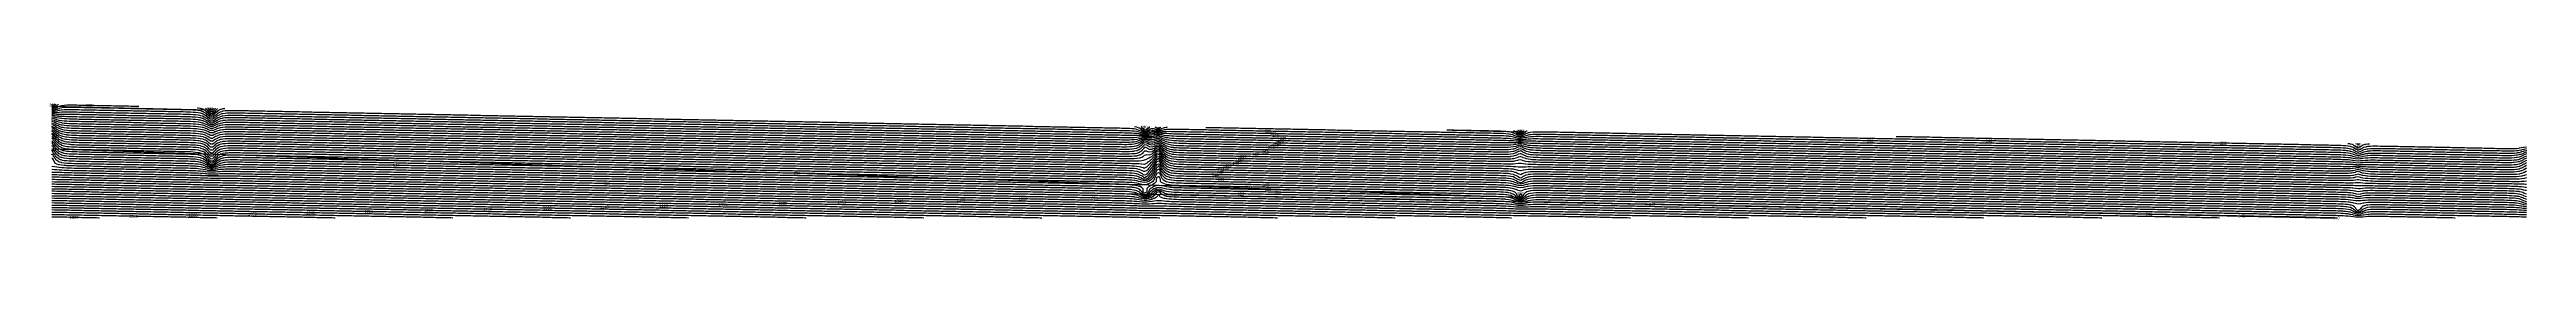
# Model space of a CAD drawing. Header units: metres. Extents: x 2416 to 4584, y 31 to 133.
import ezdxf
from ezdxf.enums import TextEntityAlignment as Align

# ---------------------------------------------------------------- set-up
doc = ezdxf.new("R2010")
doc.units = ezdxf.units.M
for name, color, linetype in [('Vs_1000', 7, 'Continuous'), ('Vs_1020', 7, 'Continuous'), ('Vs_1040', 7, 'Continuous'), ('Vs_1060', 7, 'Continuous'), ('Vs_1080', 7, 'Continuous'), ('Vs_1100', 7, 'Continuous'), ('Vs_1120', 7, 'Continuous'), ('Vs_1140', 7, 'Continuous'), ('Vs_1160', 7, 'Continuous'), ('Vs_1180', 7, 'Continuous'), ('Vs_1200', 7, 'Continuous'), ('Vs_1220', 7, 'Continuous'), ('Vs_1240', 7, 'Continuous'), ('Vs_1260', 7, 'Continuous'), ('Vs_1280', 7, 'Continuous'), ('Vs_1300', 7, 'Continuous'), ('Vs_1320', 7, 'Continuous'), ('Vs_280', 7, 'Continuous'), ('Vs_300', 7, 'Continuous'), ('Vs_320', 7, 'Continuous'), ('Vs_340', 7, 'Continuous'), ('Vs_360', 7, 'Continuous'), ('Vs_380', 7, 'Continuous'), ('Vs_400', 7, 'Continuous'), ('Vs_420', 7, 'Continuous'), ('Vs_440', 7, 'Continuous'), ('Vs_460', 7, 'Continuous'), ('Vs_480', 7, 'Continuous'), ('Vs_500', 7, 'Continuous'), ('Vs_520', 7, 'Continuous'), ('Vs_540', 7, 'Continuous'), ('Vs_560', 7, 'Continuous'), ('Vs_580', 7, 'Continuous'), ('Vs_600', 7, 'Continuous'), ('Vs_620', 7, 'Continuous'), ('Vs_640', 7, 'Continuous'), ('Vs_660', 7, 'Continuous'), ('Vs_680', 7, 'Continuous'), ('Vs_700', 7, 'Continuous'), ('Vs_720', 7, 'Continuous'), ('Vs_740', 7, 'Continuous'), ('Vs_760', 7, 'Continuous'), ('Vs_780', 7, 'Continuous'), ('Vs_800', 7, 'Continuous'), ('Vs_820', 7, 'Continuous'), ('Vs_840', 7, 'Continuous'), ('Vs_860', 7, 'Continuous'), ('Vs_880', 7, 'Continuous'), ('Vs_900', 7, 'Continuous'), ('Vs_920', 7, 'Continuous'), ('Vs_940', 7, 'Continuous'), ('Vs_960', 7, 'Continuous'), ('Vs_980', 7, 'Continuous')]:
    doc.layers.add(name, color=color, linetype=linetype)

msp = doc.modelspace()

# ---------------------------------------------------------------- linework, layer by layer
at = {"layer": 'Vs_1000'}
msp.add_lwpolyline([(4109.4, 32.7), (4109.4, 32.7), (4107.2, 32.8), (4105.1, 32.8), (4102.9, 32.8), (4100.7, 32.9), (4098.6, 32.9), (4096.4, 33), (4094.2, 33), (4092, 33.1), (4089.9, 33.1), (4087.7, 33.1), (4085.5, 33.2), (4083.4, 33.2), (4081.2, 33.3), (4079.7, 33.3), (4079, 33.3), (4076.9, 33.4), (4074.7, 33.4), (4072.5, 33.4), (4070.4, 33.5), (4068.2, 33.5), (4066, 33.6), (4063.9, 33.6), (4061.7, 33.7), (4059.5, 33.7), (4057.4, 33.7), (4055.2, 33.8), (4053, 33.8), (4050.9, 33.9), (4048.7, 33.9), (4046.8, 34), (4046.5, 34), (4044.4, 34), (4042.2, 34.1), (4040, 34.1), (4037.8, 34.1), (4035.7, 34.2), (4033.5, 34.2), (4031.3, 34.3), (4029.2, 34.3), (4027, 34.4), (4024.8, 34.4), (4022.7, 34.4), (4020.5, 34.5), (4018.3, 34.5), (4016.2, 34.6), (4014, 34.6), (4013.8, 34.6), (4011.8, 34.7), (4009.7, 34.7), (4007.5, 34.7), (4005.3, 34.8), (4003.2, 34.8), (4001, 34.9), (3998.8, 34.9), (3996.7, 35), (3994.5, 35), (3992.3, 35), (3990.1, 35.1), (3988, 35.1), (3985.8, 35.2), (3983.6, 35.2), (3981.5, 35.3), (3980.8, 35.3), (3979.3, 35.3), (3977.1, 35.3), (3975, 35.4), (3972.8, 35.4), (3970.6, 35.5), (3968.5, 35.5), (3966.3, 35.6), (3964.1, 35.6), (3962, 35.6), (3959.8, 35.7), (3957.6, 35.7), (3955.5, 35.8), (3953.3, 35.8), (3951.1, 35.9), (3949, 35.9), (3947.8, 35.9), (3946.8, 35.9), (3944.6, 36), (3942.5, 36), (3940.3, 36.1), (3938.1, 36.1), (3935.9, 36.2), (3933.8, 36.2), (3931.6, 36.2), (3929.4, 36.3), (3927.3, 36.3), (3925.1, 36.4), (3922.9, 36.4), (3920.8, 36.5), (3918.6, 36.5), (3916.4, 36.5), (3914.8, 36.6), (3914.3, 36.6), (3912.1, 36.6), (3909.9, 36.7), (3907.8, 36.7), (3905.6, 36.8), (3903.4, 36.8), (3901.3, 36.8), (3899.1, 36.9), (3896.9, 36.9), (3894.8, 37), (3892.6, 37), (3890.4, 37.1), (3888.3, 37.1), (3886.1, 37.1), (3883.9, 37.2), (3881.8, 37.2), (3881.7, 37.2), (3879.6, 37.3), (3877.4, 37.3), (3875.2, 37.4), (3873.1, 37.4), (3870.9, 37.4), (3868.7, 37.5), (3866.6, 37.5), (3864.4, 37.6), (3862.2, 37.6), (3860.1, 37.7), (3857.9, 37.7), (3855.7, 37.7), (3853.6, 37.8), (3851.4, 37.8), (3849.2, 37.9), (3848.8, 37.9), (3847.1, 37.9), (3844.9, 38), (3842.7, 38), (3840.6, 38), (3838.4, 38.1), (3836.2, 38.1), (3834, 38.2), (3831.9, 38.2), (3829.7, 38.3), (3827.5, 38.3), (3825.4, 38.3), (3823.2, 38.4), (3821, 38.4), (3818.9, 38.5), (3816.7, 38.5), (3815.8, 38.5), (3814.5, 38.6), (3812.4, 38.6), (3810.2, 38.6), (3808, 38.7), (3805.9, 38.7), (3803.7, 38.8), (3801.5, 38.8), (3799.4, 38.9), (3797.2, 38.9), (3795, 38.9), (3792.9, 39), (3790.7, 39), (3788.5, 39.1), (3786.4, 39.1), (3784.2, 39.2), (3782.8, 39.2), (3782, 39.2), (3779.8, 39.2), (3777.7, 39.3), (3775.5, 39.3), (3773.3, 39.4), (3771.2, 39.4), (3769, 39.5), (3766.8, 39.5), (3764.7, 39.5), (3762.5, 39.6), (3760.3, 39.6), (3758.2, 39.7), (3756, 39.7), (3753.8, 39.8), (3751.7, 39.8), (3749.8, 39.8), (3749.5, 39.8), (3747.3, 39.9), (3745.2, 39.9), (3743, 40), (3740.8, 40), (3738.7, 40.1), (3736.5, 40.1), (3734.3, 40.1), (3732.1, 40.2), (3730, 40.2), (3727.8, 40.3), (3725.6, 40.3), (3723.5, 40.3), (3721.3, 40.4), (3719.1, 40.4), (3717, 40.4), (3714.8, 40.4), (3712.6, 40.4), (3710.5, 40.4), (3708.3, 40.3), (3706.1, 40.3), (3704, 40.3), (3701.8, 40.4), (3699.6, 40.5), (3699.3, 40.5), (3697.5, 40.6), (3695.3, 40.7), (3693.1, 40.8), (3691, 40.9), (3688.8, 41), (3686.6, 41.1), (3684.5, 41.1), (3683.3, 41.1), (3682.3, 41.2), (3680.1, 41.2), (3677.9, 41.3), (3675.8, 41.3), (3673.6, 41.3), (3671.4, 41.4), (3669.3, 41.4), (3667.1, 41.5), (3664.9, 41.5), (3662.8, 41.6), (3660.6, 41.6), (3658.4, 41.6), (3656.3, 41.7), (3654.1, 41.7), (3651.9, 41.8), (3650.8, 41.8), (3649.8, 41.8), (3647.6, 41.9), (3645.4, 41.9), (3643.3, 41.9), (3641.1, 42), (3638.9, 42), (3636.8, 42.1), (3634.6, 42.1), (3632.4, 42.2), (3630.3, 42.2), (3628.1, 42.2), (3625.9, 42.3), (3623.7, 42.3), (3621.6, 42.4), (3619.4, 42.4), (3617.8, 42.5), (3617.2, 42.5), (3615.1, 42.5), (3612.9, 42.6), (3610.7, 42.6), (3608.6, 42.6), (3606.4, 42.7), (3604.2, 42.7), (3602.1, 42.8), (3599.9, 42.8), (3597.7, 42.9), (3595.6, 42.9), (3593.4, 42.9), (3591.2, 43), (3589.1, 43), (3586.9, 43.1), (3584.9, 43.1), (3584.7, 43.1), (3582.6, 43.2), (3580.4, 43.2), (3578.2, 43.2), (3576, 43.3), (3573.9, 43.3), (3571.7, 43.4), (3569.5, 43.4), (3567.4, 43.5), (3565.2, 43.5), (3563, 43.5), (3560.9, 43.6), (3558.7, 43.6), (3556.5, 43.7), (3554.4, 43.7), (3552.2, 43.8), (3551.9, 43.8), (3550, 43.8), (3547.9, 43.8), (3545.7, 43.9), (3543.5, 43.9), (3541.4, 44), (3539.2, 44), (3537, 44.1), (3534.9, 44.1), (3532.7, 44.1), (3530.5, 44.2), (3528.4, 44.2), (3526.2, 44.3), (3524, 44.3), (3521.8, 44.4), (3519.7, 44.4), (3518.9, 44.4), (3517.5, 44.4), (3515.3, 44.5), (3513.2, 44.5), (3511, 44.6), (3508.8, 44.6), (3506.7, 44.7), (3504.5, 44.7), (3502.3, 44.7), (3500.2, 44.8), (3498, 44.8), (3495.8, 44.9), (3493.7, 44.9), (3491.5, 45), (3489.3, 45), (3487.2, 45), (3485.9, 45.1), (3485, 45.1), (3482.8, 45.1), (3480.7, 45.2), (3478.5, 45.2), (3476.3, 45.3), (3474.1, 45.3), (3472, 45.3), (3469.8, 45.4), (3467.6, 45.4), (3465.5, 45.5), (3463.3, 45.5), (3461.1, 45.6), (3459, 45.6), (3456.8, 45.6), (3454.6, 45.7), (3452.9, 45.7), (3452.5, 45.7), (3450.3, 45.8), (3448.1, 45.8), (3446, 45.9), (3443.8, 45.9), (3441.6, 45.9), (3439.5, 46), (3437.3, 46), (3435.1, 46.1), (3433, 46.1), (3430.8, 46.2), (3428.6, 46.2), (3426.5, 46.2), (3424.3, 46.3), (3422.1, 46.3), (3419.9, 46.4), (3419.9, 46.4), (3417.8, 46.4), (3415.6, 46.5), (3413.4, 46.5), (3411.3, 46.5), (3409.1, 46.6), (3406.9, 46.6), (3404.8, 46.7), (3402.6, 46.7), (3400.4, 46.8), (3398.3, 46.9), (3396.1, 47), (3395.8, 47), (3393.9, 47.2), (3391.8, 47.4), (3389.6, 47.6), (3389.2, 47.7), (3387.4, 47.8), (3385.3, 47.7), (3385.1, 47.7), (3383.1, 47.3), (3381.3, 47), (3380.9, 47), (3378.8, 46.7), (3376.6, 46.5), (3374.4, 46.4), (3372.2, 46.6), (3370.1, 46.8), (3367.9, 47), (3367.5, 47), (3365.7, 47.2), (3363.6, 47.3), (3361.4, 47.4), (3359.2, 47.5), (3357.1, 47.6), (3354.9, 47.6), (3353.4, 47.7), (3352.7, 47.7), (3350.6, 47.7), (3348.4, 47.8), (3346.2, 47.8), (3344.1, 47.9), (3341.9, 47.9), (3339.7, 48), (3337.6, 48), (3335.4, 48), (3333.2, 48.1), (3331.1, 48.1), (3328.9, 48.2), (3326.7, 48.2), (3324.6, 48.3), (3322.4, 48.3), (3320.9, 48.3), (3320.2, 48.3), (3318, 48.4), (3315.9, 48.4), (3313.7, 48.5), (3311.5, 48.5), (3309.4, 48.6), (3307.2, 48.6), (3305, 48.6), (3302.9, 48.7), (3300.7, 48.7), (3298.5, 48.8), (3296.4, 48.8), (3294.2, 48.9), (3292, 48.9), (3289.9, 48.9), (3287.9, 49), (3287.7, 49), (3285.5, 49), (3283.4, 49.1), (3281.2, 49.1), (3279, 49.2), (3276.9, 49.2), (3274.7, 49.2), (3272.5, 49.3), (3270.4, 49.3), (3268.2, 49.4), (3266, 49.4), (3263.8, 49.5), (3261.7, 49.5), (3259.5, 49.5), (3257.3, 49.6), (3255.2, 49.6), (3254.9, 49.6), (3253, 49.7), (3250.8, 49.7), (3248.7, 49.8), (3246.5, 49.8), (3244.3, 49.8), (3242.2, 49.9), (3240, 49.9), (3237.8, 50), (3235.7, 50), (3233.5, 50.1), (3231.3, 50.1), (3229.2, 50.1), (3227, 50.2), (3224.8, 50.2), (3222.7, 50.3), (3221.9, 50.3), (3220.5, 50.3), (3218.3, 50.4), (3216.1, 50.4), (3214, 50.4), (3211.8, 50.5), (3209.6, 50.5), (3207.5, 50.6), (3205.3, 50.6), (3203.1, 50.7), (3201, 50.7), (3198.8, 50.7), (3196.6, 50.8), (3194.5, 50.8), (3192.3, 50.9), (3190.1, 50.9), (3188.9, 50.9), (3188, 51), (3185.8, 51), (3183.6, 51), (3181.5, 51.1), (3179.3, 51.1), (3177.1, 51.2), (3175, 51.2), (3172.8, 51.3), (3170.6, 51.3), (3168.5, 51.4), (3166.3, 51.4), (3164.1, 51.4), (3161.9, 51.5), (3159.8, 51.5), (3157.6, 51.6), (3155.9, 51.6), (3155.4, 51.6), (3153.3, 51.7), (3151.1, 51.7), (3148.9, 51.7), (3146.8, 51.8), (3144.6, 51.8), (3142.4, 51.9), (3140.3, 51.9), (3138.1, 52), (3135.9, 52), (3133.8, 52), (3131.6, 52.1), (3129.4, 52.1), (3127.3, 52.2), (3125.1, 52.2), (3123, 52.3), (3122.9, 52.3), (3120.8, 52.3), (3118.6, 52.3), (3116.4, 52.4), (3114.2, 52.4), (3112.1, 52.5), (3109.9, 52.5), (3107.7, 52.6), (3105.6, 52.6), (3103.4, 52.6), (3101.2, 52.7), (3099.1, 52.7), (3096.9, 52.8), (3094.7, 52.8), (3092.6, 52.9), (3090.4, 52.9), (3090, 52.9), (3088.2, 52.9), (3086.1, 53), (3083.9, 53), (3081.7, 53.1), (3079.6, 53.1), (3077.4, 53.2), (3075.2, 53.2), (3073.1, 53.2), (3070.9, 53.3), (3068.7, 53.3), (3066.6, 53.4), (3064.4, 53.4), (3062.2, 53.5), (3060, 53.5), (3057.9, 53.5), (3057, 53.6), (3055.7, 53.6), (3053.5, 53.6), (3051.4, 53.7), (3049.2, 53.7), (3047, 53.8), (3044.9, 53.8), (3042.7, 53.8), (3040.5, 53.9), (3038.4, 53.9), (3036.2, 54), (3034, 54), (3031.9, 54.1), (3029.7, 54.1), (3027.5, 54.1), (3025.4, 54.2), (3024, 54.2), (3023.2, 54.2), (3021, 54.3), (3018.9, 54.3), (3016.7, 54.4), (3014.5, 54.4), (3012.4, 54.4), (3010.2, 54.5), (3008, 54.5), (3005.8, 54.6), (3003.7, 54.6), (3001.5, 54.7), (2999.3, 54.7), (2997.2, 54.7), (2995, 54.8), (2992.8, 54.8), (2991, 54.9), (2990.7, 54.9), (2988.5, 54.9), (2986.3, 55), (2984.2, 55), (2982, 55), (2979.8, 55.1), (2977.7, 55.1), (2975.5, 55.2), (2973.3, 55.2), (2971.2, 55.3), (2969, 55.3), (2966.8, 55.3), (2964.7, 55.4), (2962.5, 55.4), (2960.3, 55.5), (2958.1, 55.5), (2958, 55.5), (2956, 55.6), (2953.8, 55.6), (2951.6, 55.6), (2949.5, 55.7), (2947.3, 55.7), (2945.1, 55.8), (2943, 55.8), (2940.8, 55.9), (2938.6, 55.9), (2936.5, 55.9), (2934.3, 56), (2932.1, 56), (2930, 56.1), (2927.8, 56.1), (2925.6, 56.2), (2925, 56.2), (2923.5, 56.2), (2921.3, 56.2), (2919.1, 56.3), (2917, 56.3), (2914.8, 56.4), (2912.6, 56.4), (2910.5, 56.5), (2908.3, 56.5), (2906.1, 56.5), (2903.9, 56.6), (2901.8, 56.6), (2899.6, 56.7), (2897.4, 56.7), (2895.3, 56.8), (2893.1, 56.8), (2892, 56.8), (2890.9, 56.8), (2888.8, 56.9), (2886.6, 56.9), (2884.4, 57), (2882.3, 57), (2880.1, 57.1), (2877.9, 57.1), (2875.8, 57.1), (2873.6, 57.2), (2871.4, 57.2), (2869.3, 57.3), (2867.1, 57.3), (2864.9, 57.4), (2862.8, 57.4), (2860.6, 57.4), (2859, 57.5), (2858.4, 57.5), (2856.2, 57.5), (2854.1, 57.6), (2851.9, 57.6), (2849.7, 57.7), (2847.6, 57.7), (2845.4, 57.7), (2843.2, 57.8), (2841.1, 57.8), (2838.9, 57.9), (2836.7, 57.9), (2834.6, 58), (2832.4, 58), (2830.2, 58), (2828.1, 58.1), (2826, 58.1), (2825.9, 58.1), (2823.7, 58.2), (2821.6, 58.2), (2819.4, 58.3), (2817.2, 58.3), (2815.1, 58.3), (2812.9, 58.4), (2810.7, 58.4), (2808.6, 58.5), (2806.4, 58.5), (2804.2, 58.6), (2802, 58.6), (2799.9, 58.6), (2797.7, 58.7), (2795.5, 58.7), (2793.4, 58.8), (2793, 58.8), (2791.2, 58.8), (2789, 58.9), (2786.9, 58.9), (2784.7, 58.9), (2782.5, 59), (2780.4, 59), (2778.2, 59.1), (2776, 59.1), (2773.9, 59.2), (2771.7, 59.2), (2769.5, 59.2), (2767.4, 59.3), (2765.2, 59.3), (2763, 59.4), (2760.9, 59.4), (2760, 59.4), (2758.7, 59.5), (2756.5, 59.5), (2754.4, 59.5), (2752.2, 59.6), (2750, 59.6), (2747.8, 59.7), (2745.7, 59.7), (2743.5, 59.8), (2741.3, 59.8), (2739.2, 59.9), (2737, 59.9), (2734.8, 59.9), (2732.7, 60), (2730.5, 60), (2728.3, 60.1), (2727, 60.1), (2726.2, 60.1), (2724, 60.2), (2721.8, 60.2), (2719.7, 60.2), (2717.5, 60.3), (2715.3, 60.3), (2713.2, 60.4), (2711, 60.4), (2708.8, 60.5), (2706.7, 60.5), (2704.5, 60.5), (2702.3, 60.6), (2700.1, 60.6), (2698, 60.7), (2695.8, 60.7), (2694, 60.7), (2693.6, 60.8), (2691.5, 60.8), (2689.3, 60.8), (2687.1, 60.9), (2685, 60.9), (2682.8, 61), (2680.6, 61), (2678.5, 61.1), (2676.3, 61.1), (2674.1, 61.1), (2672, 61.2), (2669.8, 61.2), (2667.6, 61.3), (2665.5, 61.3), (2663.3, 61.4), (2661.1, 61.4), (2661.1, 61.4), (2659, 61.4), (2656.8, 61.5), (2654.6, 61.5), (2652.5, 61.6), (2650.3, 61.6), (2648.1, 61.7), (2645.9, 61.7), (2643.8, 61.7), (2641.6, 61.8), (2639.4, 61.8), (2637.3, 61.9), (2635.1, 61.9), (2632.9, 62), (2630.8, 62), (2628.6, 62), (2628.1, 62), (2626.4, 62.1), (2624.3, 62.1), (2622.1, 62.2), (2619.9, 62.2), (2617.8, 62.3), (2615.6, 62.3), (2613.4, 62.3), (2611.3, 62.4), (2609.1, 62.4), (2606.9, 62.5), (2604.8, 62.5), (2602.6, 62.6), (2600.4, 62.6), (2598.2, 62.6), (2596.1, 62.7), (2595.1, 62.7), (2593.9, 62.7), (2591.7, 62.8), (2589.6, 62.8), (2587.4, 62.9), (2585.2, 62.9), (2583.1, 62.9), (2580.9, 63), (2578.7, 63), (2576.6, 63.1), (2574.4, 63.1), (2572.2, 63.1), (2570.1, 63.2), (2567.9, 63.2), (2565.7, 63.3), (2563.6, 63.3), (2561.4, 63.3), (2559.2, 63.4), (2559.2, 63.4), (2557.1, 63.4), (2554.9, 63.4), (2552.7, 63.5), (2550.6, 63.5), (2548.4, 63.6), (2546.2, 63.7), (2544, 63.7), (2541.9, 63.7), (2539.7, 63.8), (2537.5, 63.8), (2535.4, 63.9), (2533.2, 63.9), (2531, 64), (2529.1, 64), (2528.9, 64), (2526.7, 64.1), (2524.5, 64.1), (2522.4, 64.1), (2520.2, 64.2), (2518, 64.2), (2515.9, 64.3), (2513.7, 64.3), (2511.5, 64.4), (2509.4, 64.4), (2507.2, 64.4), (2505, 64.5), (2502.9, 64.5), (2500.7, 64.6), (2498.5, 64.6), (2496.4, 64.7), (2496.1, 64.7), (2494.2, 64.7), (2492, 64.7), (2489.8, 64.8), (2487.7, 64.8), (2485.5, 64.9), (2483.3, 64.9), (2481.2, 65), (2479, 65), (2476.8, 65), (2474.7, 65.1), (2472.5, 65.1), (2470.3, 65.2), (2468.2, 65.2), (2466, 65.3), (2463.8, 65.3), (2463.1, 65.3), (2461.7, 65.3), (2459.5, 65.4), (2457.3, 65.4), (2455.2, 65.5), (2453, 65.5), (2450.8, 65.6), (2448.7, 65.6), (2446.5, 65.6), (2444.3, 65.7), (2442.1, 65.7), (2440, 65.8), (2437.8, 65.8), (2435.6, 65.9), (2433.5, 65.9), (2431.3, 66), (2430.6, 66), (2429.1, 66), (2427, 66), (2424.8, 66.1), (2422.6, 66.1), (2420.5, 66.2), (2418.3, 66.2)], dxfattribs=at)
at = {"layer": 'Vs_1020'}
msp.add_lwpolyline([(4006.3, 32.7), (4005.3, 32.7), (4003.2, 32.8), (4001, 32.8), (3998.8, 32.9), (3996.7, 32.9), (3994.5, 33), (3992.3, 33), (3990.1, 33), (3988, 33.1), (3985.8, 33.1), (3983.6, 33.2), (3981.5, 33.2), (3979.3, 33.3), (3977.1, 33.3), (3976.7, 33.3), (3975, 33.3), (3972.8, 33.4), (3970.6, 33.4), (3968.5, 33.5), (3966.3, 33.5), (3964.1, 33.6), (3962, 33.6), (3959.8, 33.6), (3957.6, 33.7), (3955.5, 33.7), (3953.3, 33.8), (3951.1, 33.8), (3949, 33.9), (3946.8, 33.9), (3944.6, 33.9), (3943.7, 34), (3942.5, 34), (3940.3, 34), (3938.1, 34.1), (3935.9, 34.1), (3933.8, 34.2), (3931.6, 34.2), (3929.4, 34.2), (3927.3, 34.3), (3925.1, 34.3), (3922.9, 34.4), (3920.8, 34.4), (3918.6, 34.5), (3916.4, 34.5), (3914.3, 34.5), (3912.1, 34.6), (3910.7, 34.6), (3909.9, 34.6), (3907.8, 34.7), (3905.6, 34.7), (3903.4, 34.8), (3901.3, 34.8), (3899.1, 34.8), (3896.9, 34.9), (3894.8, 34.9), (3892.6, 35), (3890.4, 35), (3888.3, 35.1), (3886.1, 35.1), (3883.9, 35.1), (3881.7, 35.2), (3879.6, 35.2), (3877.7, 35.3), (3877.4, 35.3), (3875.2, 35.3), (3873.1, 35.4), (3870.9, 35.4), (3868.7, 35.4), (3866.6, 35.5), (3864.4, 35.5), (3862.2, 35.6), (3860.1, 35.6), (3857.9, 35.7), (3855.7, 35.7), (3853.6, 35.7), (3851.4, 35.8), (3849.2, 35.8), (3847.1, 35.9), (3844.9, 35.9), (3844.7, 35.9), (3842.7, 36), (3840.6, 36), (3838.4, 36), (3836.2, 36.1), (3834, 36.1), (3831.9, 36.2), (3829.7, 36.2), (3827.5, 36.3), (3825.4, 36.3), (3823.2, 36.3), (3821, 36.4), (3818.9, 36.4), (3816.7, 36.5), (3814.5, 36.5), (3812.4, 36.6), (3811.7, 36.6), (3810.2, 36.6), (3808, 36.6), (3805.9, 36.7), (3803.7, 36.7), (3801.5, 36.8), (3799.4, 36.8), (3797.2, 36.9), (3795, 36.9), (3792.9, 36.9), (3790.7, 37), (3788.5, 37), (3786.4, 37.1), (3784.2, 37.1), (3782, 37.2), (3779.8, 37.2), (3778.7, 37.2), (3777.7, 37.2), (3775.5, 37.3), (3773.3, 37.3), (3771.2, 37.4), (3769, 37.4), (3766.8, 37.5), (3764.7, 37.5), (3762.5, 37.5), (3760.3, 37.6), (3758.2, 37.6), (3756, 37.7), (3753.8, 37.7), (3751.7, 37.8), (3749.5, 37.8), (3747.3, 37.8), (3745.7, 37.9), (3745.2, 37.9), (3743, 37.9), (3740.8, 38), (3738.7, 38), (3736.5, 38.1), (3734.3, 38.1), (3732.1, 38.1), (3730, 38.2), (3727.8, 38.2), (3725.6, 38.3), (3723.5, 38.3), (3721.3, 38.3), (3719.1, 38.4), (3717, 38.4), (3714.8, 38.4), (3712.6, 38.4), (3710.5, 38.4), (3708.3, 38.4), (3706.1, 38.4), (3704, 38.5), (3701.8, 38.5), (3701.3, 38.5), (3699.6, 38.6), (3697.5, 38.7), (3695.3, 38.8), (3693.1, 38.8), (3691, 38.9), (3688.8, 39), (3686.6, 39), (3684.5, 39.1), (3682.3, 39.1), (3680.1, 39.2), (3679.6, 39.2), (3677.9, 39.2), (3675.8, 39.3), (3673.6, 39.3), (3671.4, 39.3), (3669.3, 39.4), (3667.1, 39.4), (3664.9, 39.5), (3662.8, 39.5), (3660.6, 39.6), (3658.4, 39.6), (3656.3, 39.7), (3654.1, 39.7), (3651.9, 39.7), (3649.8, 39.8), (3647.6, 39.8), (3646.7, 39.8), (3645.4, 39.9), (3643.3, 39.9), (3641.1, 40), (3638.9, 40), (3636.8, 40), (3634.6, 40.1), (3632.4, 40.1), (3630.3, 40.2), (3628.1, 40.2), (3625.9, 40.3), (3623.7, 40.3), (3621.6, 40.3), (3619.4, 40.4), (3617.2, 40.4), (3615.1, 40.5), (3613.7, 40.5), (3612.9, 40.5), (3610.7, 40.6), (3608.6, 40.6), (3606.4, 40.6), (3604.2, 40.7), (3602.1, 40.7), (3599.9, 40.8), (3597.7, 40.8), (3595.6, 40.9), (3593.4, 40.9), (3591.2, 40.9), (3589.1, 41), (3586.9, 41), (3584.7, 41.1), (3582.6, 41.1), (3580.7, 41.1), (3580.4, 41.2), (3578.2, 41.2), (3576, 41.2), (3573.9, 41.3), (3571.7, 41.3), (3569.5, 41.4), (3567.4, 41.4), (3565.2, 41.5), (3563, 41.5), (3560.9, 41.5), (3558.7, 41.6), (3556.5, 41.6), (3554.4, 41.7), (3552.2, 41.7), (3550, 41.8), (3547.9, 41.8), (3547.7, 41.8), (3545.7, 41.8), (3543.5, 41.9), (3541.4, 41.9), (3539.2, 42), (3537, 42), (3534.9, 42.1), (3532.7, 42.1), (3530.5, 42.1), (3528.4, 42.2), (3526.2, 42.2), (3524, 42.3), (3521.8, 42.3), (3519.7, 42.4), (3517.5, 42.4), (3515.3, 42.4), (3514.8, 42.5), (3513.2, 42.5), (3511, 42.5), (3508.8, 42.6), (3506.7, 42.6), (3504.5, 42.7), (3502.3, 42.7), (3500.2, 42.7), (3498, 42.8), (3495.8, 42.8), (3493.7, 42.9), (3491.5, 42.9), (3489.3, 43), (3487.2, 43), (3485, 43), (3482.8, 43.1), (3481.8, 43.1), (3480.7, 43.1), (3478.5, 43.2), (3476.3, 43.2), (3474.1, 43.3), (3472, 43.3), (3469.8, 43.3), (3467.6, 43.4), (3465.5, 43.4), (3463.3, 43.5), (3461.1, 43.5), (3459, 43.6), (3456.8, 43.6), (3454.6, 43.6), (3452.5, 43.7), (3450.3, 43.7), (3448.8, 43.8), (3448.1, 43.8), (3446, 43.8), (3443.8, 43.9), (3441.6, 43.9), (3439.5, 43.9), (3437.3, 44), (3435.1, 44), (3433, 44.1), (3430.8, 44.1), (3428.6, 44.2), (3426.5, 44.2), (3424.3, 44.2), (3422.1, 44.3), (3419.9, 44.3), (3417.8, 44.4), (3415.8, 44.4), (3415.6, 44.4), (3413.4, 44.5), (3411.3, 44.5), (3409.1, 44.5), (3406.9, 44.6), (3404.8, 44.6), (3402.6, 44.7), (3400.4, 44.8), (3398.3, 44.8), (3396.1, 44.9), (3393.9, 45), (3393, 45.1), (3391.8, 45.1), (3389.6, 45.3), (3387.4, 45.3), (3385.3, 45.3), (3383.1, 45.2), (3381.9, 45.1), (3380.9, 45), (3378.8, 44.8), (3376.6, 44.8), (3374.4, 44.8), (3372.2, 44.8), (3370.1, 45), (3368.4, 45.1), (3367.9, 45.1), (3365.7, 45.2), (3363.6, 45.3), (3361.4, 45.4), (3359.2, 45.5), (3357.1, 45.6), (3354.9, 45.6), (3352.7, 45.7), (3350.6, 45.7), (3349.7, 45.7), (3348.4, 45.7), (3346.2, 45.8), (3344.1, 45.8), (3341.9, 45.9), (3339.7, 45.9), (3337.6, 46), (3335.4, 46), (3333.2, 46), (3331.1, 46.1), (3328.9, 46.1), (3326.7, 46.2), (3324.6, 46.2), (3322.4, 46.3), (3320.2, 46.3), (3318, 46.3), (3316.8, 46.4), (3315.9, 46.4), (3313.7, 46.4), (3311.5, 46.5), (3309.4, 46.5), (3307.2, 46.6), (3305, 46.6), (3302.9, 46.6), (3300.7, 46.7), (3298.5, 46.7), (3296.4, 46.8), (3294.2, 46.8), (3292, 46.9), (3289.9, 46.9), (3287.7, 46.9), (3285.5, 47), (3283.8, 47), (3283.4, 47), (3281.2, 47.1), (3279, 47.1), (3276.9, 47.2), (3274.7, 47.2), (3272.5, 47.2), (3270.4, 47.3), (3268.2, 47.3), (3266, 47.4), (3263.8, 47.4), (3261.7, 47.5), (3259.5, 47.5), (3257.3, 47.5), (3255.2, 47.6), (3253, 47.6), (3250.8, 47.7), (3250.8, 47.7), (3248.7, 47.7), (3246.5, 47.8), (3244.3, 47.8), (3242.2, 47.8), (3240, 47.9), (3237.8, 47.9), (3235.7, 48), (3233.5, 48), (3231.3, 48.1), (3229.2, 48.1), (3227, 48.1), (3224.8, 48.2), (3222.7, 48.2), (3220.5, 48.3), (3218.3, 48.3), (3217.8, 48.3), (3216.1, 48.4), (3214, 48.4), (3211.8, 48.5), (3209.6, 48.5), (3207.5, 48.5), (3205.3, 48.6), (3203.1, 48.6), (3201, 48.7), (3198.8, 48.7), (3196.6, 48.8), (3194.5, 48.8), (3192.3, 48.8), (3190.1, 48.9), (3188, 48.9), (3185.8, 49), (3184.8, 49), (3183.6, 49), (3181.5, 49.1), (3179.3, 49.1), (3177.1, 49.1), (3175, 49.2), (3172.8, 49.2), (3170.6, 49.3), (3168.5, 49.3), (3166.3, 49.4), (3164.1, 49.4), (3161.9, 49.4), (3159.8, 49.5), (3157.6, 49.5), (3155.4, 49.6), (3153.3, 49.6), (3151.8, 49.6), (3151.1, 49.7), (3148.9, 49.7), (3146.8, 49.7), (3144.6, 49.8), (3142.4, 49.8), (3140.3, 49.9), (3138.1, 49.9), (3135.9, 50), (3133.8, 50), (3131.6, 50), (3129.4, 50.1), (3127.3, 50.1), (3125.1, 50.2), (3122.9, 50.2), (3120.8, 50.3), (3118.8, 50.3), (3118.6, 50.3), (3116.4, 50.3), (3114.2, 50.4), (3112.1, 50.4), (3109.9, 50.5), (3107.7, 50.5), (3105.6, 50.6), (3103.4, 50.6), (3101.2, 50.6), (3099.1, 50.7), (3096.9, 50.7), (3094.7, 50.8), (3092.6, 50.8), (3090.4, 50.9), (3088.2, 50.9), (3086.1, 50.9), (3085.8, 50.9), (3083.9, 51), (3081.7, 51), (3079.6, 51.1), (3077.4, 51.1), (3075.2, 51.2), (3073.1, 51.2), (3070.9, 51.2), (3068.7, 51.3), (3066.6, 51.3), (3064.4, 51.4), (3062.2, 51.4), (3060, 51.5), (3057.9, 51.5), (3055.7, 51.5), (3053.5, 51.6), (3052.9, 51.6), (3051.4, 51.6), (3049.2, 51.7), (3047, 51.7), (3044.9, 51.8), (3042.7, 51.8), (3040.5, 51.8), (3038.4, 51.9), (3036.2, 51.9), (3034, 52), (3031.9, 52), (3029.7, 52.1), (3027.5, 52.1), (3025.4, 52.1), (3023.2, 52.2), (3021, 52.2), (3019.9, 52.3), (3018.9, 52.3), (3016.7, 52.3), (3014.5, 52.4), (3012.4, 52.4), (3010.2, 52.4), (3008, 52.5), (3005.8, 52.5), (3003.7, 52.6), (3001.5, 52.6), (2999.3, 52.7), (2997.2, 52.7), (2995, 52.7), (2992.8, 52.8), (2990.7, 52.8), (2988.5, 52.9), (2986.9, 52.9), (2986.3, 52.9), (2984.2, 53), (2982, 53), (2979.8, 53), (2977.7, 53.1), (2975.5, 53.1), (2973.3, 53.2), (2971.2, 53.2), (2969, 53.3), (2966.8, 53.3), (2964.7, 53.3), (2962.5, 53.4), (2960.3, 53.4), (2958.1, 53.5), (2956, 53.5), (2953.9, 53.6), (2953.8, 53.6), (2951.6, 53.6), (2949.5, 53.6), (2947.3, 53.7), (2945.1, 53.7), (2943, 53.8), (2940.8, 53.8), (2938.6, 53.9), (2936.5, 53.9), (2934.3, 53.9), (2932.1, 54), (2930, 54), (2927.8, 54.1), (2925.6, 54.1), (2923.5, 54.2), (2921.3, 54.2), (2920.9, 54.2), (2919.1, 54.2), (2917, 54.3), (2914.8, 54.3), (2912.6, 54.4), (2910.5, 54.4), (2908.3, 54.5), (2906.1, 54.5), (2903.9, 54.5), (2901.8, 54.6), (2899.6, 54.6), (2897.4, 54.7), (2895.3, 54.7), (2893.1, 54.8), (2890.9, 54.8), (2888.8, 54.8), (2887.9, 54.9), (2886.6, 54.9), (2884.4, 54.9), (2882.3, 55), (2880.1, 55), (2877.9, 55.1), (2875.8, 55.1), (2873.6, 55.1), (2871.4, 55.2), (2869.3, 55.2), (2867.1, 55.3), (2864.9, 55.3), (2862.8, 55.4), (2860.6, 55.4), (2858.4, 55.4), (2856.2, 55.5), (2854.9, 55.5), (2854.1, 55.5), (2851.9, 55.6), (2849.7, 55.6), (2847.6, 55.7), (2845.4, 55.7), (2843.2, 55.7), (2841.1, 55.8), (2838.9, 55.8), (2836.7, 55.9), (2834.6, 55.9), (2832.4, 56), (2830.2, 56), (2828.1, 56), (2825.9, 56.1), (2823.7, 56.1), (2821.9, 56.2), (2821.6, 56.2), (2819.4, 56.2), (2817.2, 56.3), (2815.1, 56.3), (2812.9, 56.3), (2810.7, 56.4), (2808.6, 56.4), (2806.4, 56.5), (2804.2, 56.5), (2802, 56.6), (2799.9, 56.6), (2797.7, 56.6), (2795.5, 56.7), (2793.4, 56.7), (2791.2, 56.8), (2789, 56.8), (2788.9, 56.8), (2786.9, 56.9), (2784.7, 56.9), (2782.5, 57), (2780.4, 57), (2778.2, 57), (2776, 57.1), (2773.9, 57.1), (2771.7, 57.2), (2769.5, 57.2), (2767.4, 57.3), (2765.2, 57.3), (2763, 57.3), (2760.9, 57.4), (2758.7, 57.4), (2756.5, 57.5), (2755.9, 57.5), (2754.4, 57.5), (2752.2, 57.6), (2750, 57.6), (2747.8, 57.6), (2745.7, 57.7), (2743.5, 57.7), (2741.3, 57.8), (2739.2, 57.8), (2737, 57.9), (2734.8, 57.9), (2732.7, 57.9), (2730.5, 58), (2728.3, 58), (2726.2, 58.1), (2724, 58.1), (2722.9, 58.1), (2721.8, 58.2), (2719.7, 58.2), (2717.5, 58.2), (2715.3, 58.3), (2713.2, 58.3), (2711, 58.4), (2708.8, 58.4), (2706.7, 58.5), (2704.5, 58.5), (2702.3, 58.5), (2700.1, 58.6), (2698, 58.6), (2695.8, 58.7), (2693.6, 58.7), (2691.5, 58.8), (2689.9, 58.8), (2689.3, 58.8), (2687.1, 58.8), (2685, 58.9), (2682.8, 58.9), (2680.6, 59), (2678.5, 59), (2676.3, 59.1), (2674.1, 59.1), (2672, 59.1), (2669.8, 59.2), (2667.6, 59.2), (2665.5, 59.3), (2663.3, 59.3), (2661.1, 59.4), (2659, 59.4), (2656.9, 59.4), (2656.8, 59.4), (2654.6, 59.5), (2652.5, 59.5), (2650.3, 59.6), (2648.1, 59.6), (2645.9, 59.7), (2643.8, 59.7), (2641.6, 59.7), (2639.4, 59.8), (2637.3, 59.8), (2635.1, 59.9), (2632.9, 59.9), (2630.8, 60), (2628.6, 60), (2626.4, 60), (2624.3, 60.1), (2623.9, 60.1), (2622.1, 60.1), (2619.9, 60.2), (2617.8, 60.2), (2615.6, 60.3), (2613.4, 60.3), (2611.3, 60.3), (2609.1, 60.4), (2606.9, 60.4), (2604.8, 60.5), (2602.6, 60.5), (2600.4, 60.6), (2598.2, 60.6), (2596.1, 60.6), (2593.9, 60.7), (2591.7, 60.7), (2591, 60.7), (2589.6, 60.8), (2587.4, 60.8), (2585.2, 60.9), (2583.1, 60.9), (2580.9, 60.9), (2578.7, 61), (2576.6, 61), (2574.4, 61.1), (2572.2, 61.1), (2570.1, 61.1), (2567.9, 61.2), (2565.7, 61.2), (2563.6, 61.3), (2561.4, 61.3), (2559.2, 61.3), (2557.1, 61.4), (2556.4, 61.4), (2554.9, 61.4), (2552.7, 61.5), (2550.6, 61.5), (2548.4, 61.6), (2546.2, 61.6), (2544, 61.7), (2541.9, 61.7), (2539.7, 61.8), (2537.5, 61.8), (2535.4, 61.8), (2533.2, 61.9), (2531, 61.9), (2528.9, 62), (2526.7, 62), (2525, 62), (2524.5, 62.1), (2522.4, 62.1), (2520.2, 62.1), (2518, 62.2), (2515.9, 62.2), (2513.7, 62.3), (2511.5, 62.3), (2509.4, 62.4), (2507.2, 62.4), (2505, 62.4), (2502.9, 62.5), (2500.7, 62.5), (2498.5, 62.6), (2496.4, 62.6), (2494.2, 62.7), (2492, 62.7), (2492, 62.7), (2489.8, 62.7), (2487.7, 62.8), (2485.5, 62.8), (2483.3, 62.9), (2481.2, 62.9), (2479, 63), (2476.8, 63), (2474.7, 63), (2472.5, 63.1), (2470.3, 63.1), (2468.2, 63.2), (2466, 63.2), (2463.8, 63.3), (2461.7, 63.3), (2459.5, 63.3), (2459, 63.4), (2457.3, 63.4), (2455.2, 63.4), (2453, 63.5), (2450.8, 63.5), (2448.7, 63.6), (2446.5, 63.6), (2444.3, 63.6), (2442.1, 63.7), (2440, 63.7), (2437.8, 63.8), (2435.6, 63.8), (2433.5, 63.9), (2431.3, 63.9), (2429.1, 64), (2427, 64), (2426.5, 64), (2424.8, 64), (2422.6, 64.1), (2420.5, 64.1), (2418.3, 64.2)], dxfattribs=at)
at = {"layer": 'Vs_1040'}
msp.add_lwpolyline([(3903.2, 32.7), (3901.3, 32.8), (3899.1, 32.8), (3896.9, 32.8), (3894.8, 32.9), (3892.6, 32.9), (3890.4, 33), (3888.3, 33), (3886.1, 33.1), (3883.9, 33.1), (3881.7, 33.1), (3879.6, 33.2), (3877.4, 33.2), (3875.2, 33.3), (3873.6, 33.3), (3873.1, 33.3), (3870.9, 33.4), (3868.7, 33.4), (3866.6, 33.4), (3864.4, 33.5), (3862.2, 33.5), (3860.1, 33.6), (3857.9, 33.6), (3855.7, 33.7), (3853.6, 33.7), (3851.4, 33.7), (3849.2, 33.8), (3847.1, 33.8), (3844.9, 33.9), (3842.7, 33.9), (3840.6, 34), (3840.6, 34), (3838.4, 34), (3836.2, 34), (3834, 34.1), (3831.9, 34.1), (3829.7, 34.2), (3827.5, 34.2), (3825.4, 34.3), (3823.2, 34.3), (3821, 34.3), (3818.9, 34.4), (3816.7, 34.4), (3814.5, 34.5), (3812.4, 34.5), (3810.2, 34.6), (3808, 34.6), (3807.6, 34.6), (3805.9, 34.6), (3803.7, 34.7), (3801.5, 34.7), (3799.4, 34.8), (3797.2, 34.8), (3795, 34.9), (3792.9, 34.9), (3790.7, 34.9), (3788.5, 35), (3786.4, 35), (3784.2, 35.1), (3782, 35.1), (3779.8, 35.2), (3777.7, 35.2), (3775.5, 35.2), (3774.6, 35.3), (3773.3, 35.3), (3771.2, 35.3), (3769, 35.4), (3766.8, 35.4), (3764.7, 35.5), (3762.5, 35.5), (3760.3, 35.5), (3758.2, 35.6), (3756, 35.6), (3753.8, 35.7), (3751.7, 35.7), (3749.5, 35.8), (3747.3, 35.8), (3745.2, 35.8), (3743, 35.9), (3741.6, 35.9), (3740.8, 35.9), (3738.7, 36), (3736.5, 36), (3734.3, 36.1), (3732.1, 36.1), (3730, 36.1), (3727.8, 36.2), (3725.6, 36.2), (3723.5, 36.3), (3721.3, 36.3), (3719.1, 36.3), (3717, 36.4), (3714.8, 36.4), (3712.6, 36.4), (3710.5, 36.5), (3708.3, 36.5), (3706.1, 36.5), (3704, 36.5), (3702.1, 36.6), (3701.8, 36.6), (3699.6, 36.6), (3697.5, 36.7), (3695.3, 36.8), (3693.1, 36.8), (3691, 36.9), (3688.8, 36.9), (3686.6, 37), (3684.5, 37), (3682.3, 37.1), (3680.1, 37.1), (3677.9, 37.2), (3675.8, 37.2), (3675.6, 37.2), (3673.6, 37.3), (3671.4, 37.3), (3669.3, 37.4), (3667.1, 37.4), (3664.9, 37.4), (3662.8, 37.5), (3660.6, 37.5), (3658.4, 37.6), (3656.3, 37.6), (3654.1, 37.7), (3651.9, 37.7), (3649.8, 37.7), (3647.6, 37.8), (3645.4, 37.8), (3643.3, 37.9), (3642.6, 37.9), (3641.1, 37.9), (3638.9, 38), (3636.8, 38), (3634.6, 38), (3632.4, 38.1), (3630.3, 38.1), (3628.1, 38.2), (3625.9, 38.2), (3623.7, 38.3), (3621.6, 38.3), (3619.4, 38.3), (3617.2, 38.4), (3615.1, 38.4), (3612.9, 38.5), (3610.7, 38.5), (3609.6, 38.5), (3608.6, 38.6), (3606.4, 38.6), (3604.2, 38.6), (3602.1, 38.7), (3599.9, 38.7), (3597.7, 38.8), (3595.6, 38.8), (3593.4, 38.9), (3591.2, 38.9), (3589.1, 38.9), (3586.9, 39), (3584.7, 39), (3582.6, 39.1), (3580.4, 39.1), (3578.2, 39.2), (3576.6, 39.2), (3576, 39.2), (3573.9, 39.2), (3571.7, 39.3), (3569.5, 39.3), (3567.4, 39.4), (3565.2, 39.4), (3563, 39.5), (3560.9, 39.5), (3558.7, 39.5), (3556.5, 39.6), (3554.4, 39.6), (3552.2, 39.7), (3550, 39.7), (3547.9, 39.8), (3545.7, 39.8), (3543.6, 39.8), (3543.5, 39.8), (3541.4, 39.9), (3539.2, 39.9), (3537, 40), (3534.9, 40), (3532.7, 40.1), (3530.5, 40.1), (3528.4, 40.1), (3526.2, 40.2), (3524, 40.2), (3521.8, 40.3), (3519.7, 40.3), (3517.5, 40.4), (3515.3, 40.4), (3513.2, 40.4), (3511, 40.5), (3510.6, 40.5), (3508.8, 40.5), (3506.7, 40.6), (3504.5, 40.6), (3502.3, 40.7), (3500.2, 40.7), (3498, 40.7), (3495.8, 40.8), (3493.7, 40.8), (3491.5, 40.9), (3489.3, 40.9), (3487.2, 41), (3485, 41), (3482.8, 41), (3480.7, 41.1), (3478.5, 41.1), (3477.7, 41.1), (3476.3, 41.2), (3474.1, 41.2), (3472, 41.3), (3469.8, 41.3), (3467.6, 41.3), (3465.5, 41.4), (3463.3, 41.4), (3461.1, 41.5), (3459, 41.5), (3456.8, 41.6), (3454.6, 41.6), (3452.5, 41.6), (3450.3, 41.7), (3448.1, 41.7), (3446, 41.8), (3444.7, 41.8), (3443.8, 41.8), (3441.6, 41.9), (3439.5, 41.9), (3437.3, 41.9), (3435.1, 42), (3433, 42), (3430.8, 42.1), (3428.6, 42.1), (3426.5, 42.2), (3424.3, 42.2), (3422.1, 42.2), (3419.9, 42.3), (3417.8, 42.3), (3415.6, 42.4), (3413.4, 42.4), (3411.7, 42.5), (3411.3, 42.5), (3409.1, 42.5), (3406.9, 42.6), (3404.8, 42.6), (3402.6, 42.6), (3400.4, 42.7), (3398.3, 42.8), (3396.1, 42.8), (3393.9, 42.9), (3391.8, 43), (3389.6, 43), (3387.4, 43.1), (3385.3, 43.1), (3383.1, 43.1), (3380.9, 43), (3378.8, 42.9), (3376.6, 42.9), (3374.4, 42.9), (3372.2, 43), (3370.1, 43.1), (3369.2, 43.1), (3367.9, 43.2), (3365.7, 43.3), (3363.6, 43.3), (3361.4, 43.4), (3359.2, 43.5), (3357.1, 43.5), (3354.9, 43.6), (3352.7, 43.6), (3350.6, 43.7), (3348.4, 43.7), (3346.2, 43.7), (3345.6, 43.8), (3344.1, 43.8), (3341.9, 43.8), (3339.7, 43.9), (3337.6, 43.9), (3335.4, 44), (3333.2, 44), (3331.1, 44), (3328.9, 44.1), (3326.7, 44.1), (3324.6, 44.2), (3322.4, 44.2), (3320.2, 44.3), (3318, 44.3), (3315.9, 44.3), (3313.7, 44.4), (3312.7, 44.4), (3311.5, 44.4), (3309.4, 44.5), (3307.2, 44.5), (3305, 44.6), (3302.9, 44.6), (3300.7, 44.6), (3298.5, 44.7), (3296.4, 44.7), (3294.2, 44.8), (3292, 44.8), (3289.9, 44.9), (3287.7, 44.9), (3285.5, 44.9), (3283.4, 45), (3281.2, 45), (3279.7, 45.1), (3279, 45.1), (3276.9, 45.1), (3274.7, 45.2), (3272.5, 45.2), (3270.4, 45.3), (3268.2, 45.3), (3266, 45.3), (3263.8, 45.4), (3261.7, 45.4), (3259.5, 45.5), (3257.3, 45.5), (3255.2, 45.6), (3253, 45.6), (3250.8, 45.6), (3248.7, 45.7), (3246.7, 45.7), (3246.5, 45.7), (3244.3, 45.8), (3242.2, 45.8), (3240, 45.9), (3237.8, 45.9), (3235.7, 45.9), (3233.5, 46), (3231.3, 46), (3229.2, 46.1), (3227, 46.1), (3224.8, 46.2), (3222.7, 46.2), (3220.5, 46.2), (3218.3, 46.3), (3216.1, 46.3), (3214, 46.4), (3213.7, 46.4), (3211.8, 46.4), (3209.6, 46.5), (3207.5, 46.5), (3205.3, 46.5), (3203.1, 46.6), (3201, 46.6), (3198.8, 46.7), (3196.6, 46.7), (3194.5, 46.8), (3192.3, 46.8), (3190.1, 46.8), (3188, 46.9), (3185.8, 46.9), (3183.6, 47), (3181.5, 47), (3180.7, 47), (3179.3, 47.1), (3177.1, 47.1), (3175, 47.1), (3172.8, 47.2), (3170.6, 47.2), (3168.5, 47.3), (3166.3, 47.3), (3164.1, 47.4), (3161.9, 47.4), (3159.8, 47.4), (3157.6, 47.5), (3155.4, 47.5), (3153.3, 47.6), (3151.1, 47.6), (3148.9, 47.7), (3147.7, 47.7), (3146.8, 47.7), (3144.6, 47.7), (3142.4, 47.8), (3140.3, 47.8), (3138.1, 47.9), (3135.9, 47.9), (3133.8, 48), (3131.6, 48), (3129.4, 48), (3127.3, 48.1), (3125.1, 48.1), (3122.9, 48.2), (3120.8, 48.2), (3118.6, 48.3), (3116.4, 48.3), (3114.7, 48.3), (3114.2, 48.3), (3112.1, 48.4), (3109.9, 48.4), (3107.7, 48.5), (3105.6, 48.5), (3103.4, 48.6), (3101.2, 48.6), (3099.1, 48.6), (3096.9, 48.7), (3094.7, 48.7), (3092.6, 48.8), (3090.4, 48.8), (3088.2, 48.9), (3086.1, 48.9), (3083.9, 48.9), (3081.7, 49), (3081.7, 49), (3079.6, 49), (3077.4, 49.1), (3075.2, 49.1), (3073.1, 49.2), (3070.9, 49.2), (3068.7, 49.2), (3066.6, 49.3), (3064.4, 49.3), (3062.2, 49.4), (3060, 49.4), (3057.9, 49.5), (3055.7, 49.5), (3053.5, 49.5), (3051.4, 49.6), (3049.2, 49.6), (3048.7, 49.6), (3047, 49.7), (3044.9, 49.7), (3042.7, 49.8), (3040.5, 49.8), (3038.4, 49.8), (3036.2, 49.9), (3034, 49.9), (3031.9, 50), (3029.7, 50), (3027.5, 50.1), (3025.4, 50.1), (3023.2, 50.1), (3021, 50.2), (3018.9, 50.2), (3016.7, 50.3), (3015.8, 50.3), (3014.5, 50.3), (3012.4, 50.4), (3010.2, 50.4), (3008, 50.4), (3005.8, 50.5), (3003.7, 50.5), (3001.5, 50.6), (2999.3, 50.6), (2997.2, 50.7), (2995, 50.7), (2992.8, 50.7), (2990.7, 50.8), (2988.5, 50.8), (2986.3, 50.9), (2984.2, 50.9), (2982.8, 50.9), (2982, 51), (2979.8, 51), (2977.7, 51), (2975.5, 51.1), (2973.3, 51.1), (2971.2, 51.2), (2969, 51.2), (2966.8, 51.3), (2964.7, 51.3), (2962.5, 51.3), (2960.3, 51.4), (2958.1, 51.4), (2956, 51.5), (2953.8, 51.5), (2951.6, 51.6), (2949.8, 51.6), (2949.5, 51.6), (2947.3, 51.6), (2945.1, 51.7), (2943, 51.7), (2940.8, 51.8), (2938.6, 51.8), (2936.5, 51.9), (2934.3, 51.9), (2932.1, 51.9), (2930, 52), (2927.8, 52), (2925.6, 52.1), (2923.5, 52.1), (2921.3, 52.2), (2919.1, 52.2), (2917, 52.2), (2916.8, 52.3), (2914.8, 52.3), (2912.6, 52.3), (2910.5, 52.4), (2908.3, 52.4), (2906.1, 52.5), (2903.9, 52.5), (2901.8, 52.5), (2899.6, 52.6), (2897.4, 52.6), (2895.3, 52.7), (2893.1, 52.7), (2890.9, 52.8), (2888.8, 52.8), (2886.6, 52.8), (2884.4, 52.9), (2883.8, 52.9), (2882.3, 52.9), (2880.1, 53), (2877.9, 53), (2875.8, 53.1), (2873.6, 53.1), (2871.4, 53.1), (2869.3, 53.2), (2867.1, 53.2), (2864.9, 53.3), (2862.8, 53.3), (2860.6, 53.4), (2858.4, 53.4), (2856.2, 53.4), (2854.1, 53.5), (2851.9, 53.5), (2850.8, 53.6), (2849.7, 53.6), (2847.6, 53.6), (2845.4, 53.7), (2843.2, 53.7), (2841.1, 53.8), (2838.9, 53.8), (2836.7, 53.8), (2834.6, 53.9), (2832.4, 53.9), (2830.2, 54), (2828.1, 54), (2825.9, 54.1), (2823.7, 54.1), (2821.6, 54.1), (2819.4, 54.2), (2817.8, 54.2), (2817.2, 54.2), (2815.1, 54.3), (2812.9, 54.3), (2810.7, 54.4), (2808.6, 54.4), (2806.4, 54.4), (2804.2, 54.5), (2802, 54.5), (2799.9, 54.6), (2797.7, 54.6), (2795.5, 54.7), (2793.4, 54.7), (2791.2, 54.7), (2789, 54.8), (2786.9, 54.8), (2784.8, 54.9), (2784.7, 54.9), (2782.5, 54.9), (2780.4, 55), (2778.2, 55), (2776, 55), (2773.9, 55.1), (2771.7, 55.1), (2769.5, 55.2), (2767.4, 55.2), (2765.2, 55.3), (2763, 55.3), (2760.9, 55.3), (2758.7, 55.4), (2756.5, 55.4), (2754.4, 55.5), (2752.2, 55.5), (2751.8, 55.5), (2750, 55.6), (2747.8, 55.6), (2745.7, 55.6), (2743.5, 55.7), (2741.3, 55.7), (2739.2, 55.8), (2737, 55.8), (2734.8, 55.9), (2732.7, 55.9), (2730.5, 55.9), (2728.3, 56), (2726.2, 56), (2724, 56.1), (2721.8, 56.1), (2719.7, 56.2), (2718.8, 56.2), (2717.5, 56.2), (2715.3, 56.2), (2713.2, 56.3), (2711, 56.3), (2708.8, 56.4), (2706.7, 56.4), (2704.5, 56.5), (2702.3, 56.5), (2700.1, 56.5), (2698, 56.6), (2695.8, 56.6), (2693.6, 56.7), (2691.5, 56.7), (2689.3, 56.8), (2687.1, 56.8), (2685.8, 56.8), (2685, 56.8), (2682.8, 56.9), (2680.6, 56.9), (2678.5, 57), (2676.3, 57), (2674.1, 57.1), (2672, 57.1), (2669.8, 57.1), (2667.6, 57.2), (2665.5, 57.2), (2663.3, 57.3), (2661.1, 57.3), (2659, 57.4), (2656.8, 57.4), (2654.6, 57.4), (2652.8, 57.5), (2652.5, 57.5), (2650.3, 57.5), (2648.1, 57.6), (2645.9, 57.6), (2643.8, 57.7), (2641.6, 57.7), (2639.4, 57.7), (2637.3, 57.8), (2635.1, 57.8), (2632.9, 57.9), (2630.8, 57.9), (2628.6, 58), (2626.4, 58), (2624.3, 58), (2622.1, 58.1), (2619.9, 58.1), (2619.8, 58.1), (2617.8, 58.2), (2615.6, 58.2), (2613.4, 58.3), (2611.3, 58.3), (2609.1, 58.3), (2606.9, 58.4), (2604.8, 58.4), (2602.6, 58.5), (2600.4, 58.5), (2598.2, 58.6), (2596.1, 58.6), (2593.9, 58.6), (2591.7, 58.7), (2589.6, 58.7), (2587.4, 58.8), (2586.8, 58.8), (2585.2, 58.8), (2583.1, 58.9), (2580.9, 58.9), (2578.7, 58.9), (2576.6, 59), (2574.4, 59), (2572.2, 59.1), (2570.1, 59.1), (2567.9, 59.2), (2565.7, 59.2), (2563.6, 59.2), (2561.4, 59.3), (2559.2, 59.3), (2557.1, 59.4), (2554.9, 59.4), (2553.1, 59.4), (2552.7, 59.4), (2550.6, 59.5), (2548.4, 59.5), (2546.2, 59.6), (2544, 59.6), (2541.9, 59.7), (2539.7, 59.7), (2537.5, 59.8), (2535.4, 59.8), (2533.2, 59.8), (2531, 59.9), (2528.9, 59.9), (2526.7, 60), (2524.5, 60), (2522.4, 60.1), (2520.9, 60.1), (2520.2, 60.1), (2518, 60.1), (2515.9, 60.2), (2513.7, 60.2), (2511.5, 60.3), (2509.4, 60.3), (2507.2, 60.4), (2505, 60.4), (2502.9, 60.4), (2500.7, 60.5), (2498.5, 60.5), (2496.4, 60.6), (2494.2, 60.6), (2492, 60.7), (2489.8, 60.7), (2487.9, 60.7), (2487.7, 60.7), (2485.5, 60.8), (2483.3, 60.8), (2481.2, 60.9), (2479, 60.9), (2476.8, 61), (2474.7, 61), (2472.5, 61), (2470.3, 61.1), (2468.2, 61.1), (2466, 61.2), (2463.8, 61.2), (2461.7, 61.3), (2459.5, 61.3), (2457.3, 61.3), (2455.2, 61.4), (2454.9, 61.4), (2453, 61.4), (2450.8, 61.5), (2448.7, 61.5), (2446.5, 61.6), (2444.3, 61.6), (2442.1, 61.6), (2440, 61.7), (2437.8, 61.7), (2435.6, 61.8), (2433.5, 61.8), (2431.3, 61.9), (2429.1, 61.9), (2427, 62), (2424.8, 62), (2422.6, 62), (2422.3, 62), (2420.5, 62.1), (2418.3, 62.1)], dxfattribs=at)
at = {"layer": 'Vs_1060'}
msp.add_lwpolyline([(3800.1, 32.7), (3799.4, 32.7), (3797.2, 32.8), (3795, 32.8), (3792.9, 32.9), (3790.7, 32.9), (3788.5, 32.9), (3786.4, 33), (3784.2, 33), (3782, 33.1), (3779.8, 33.1), (3777.7, 33.2), (3775.5, 33.2), (3773.3, 33.2), (3771.2, 33.3), (3770.5, 33.3), (3769, 33.3), (3766.8, 33.4), (3764.7, 33.4), (3762.5, 33.5), (3760.3, 33.5), (3758.2, 33.6), (3756, 33.6), (3753.8, 33.6), (3751.7, 33.7), (3749.5, 33.7), (3747.3, 33.8), (3745.2, 33.8), (3743, 33.9), (3740.8, 33.9), (3738.7, 33.9), (3737.5, 34), (3736.5, 34), (3734.3, 34), (3732.1, 34.1), (3730, 34.1), (3727.8, 34.1), (3725.6, 34.2), (3723.5, 34.2), (3721.3, 34.3), (3719.1, 34.3), (3717, 34.4), (3714.8, 34.4), (3712.6, 34.4), (3710.5, 34.4), (3708.3, 34.5), (3706.1, 34.5), (3704, 34.6), (3701.8, 34.6), (3701.1, 34.6), (3699.6, 34.6), (3697.5, 34.7), (3695.3, 34.8), (3693.1, 34.8), (3691, 34.9), (3688.8, 34.9), (3686.6, 35), (3684.5, 35), (3682.3, 35), (3680.1, 35.1), (3677.9, 35.1), (3675.8, 35.2), (3673.6, 35.2), (3671.5, 35.3), (3671.4, 35.3), (3669.3, 35.3), (3667.1, 35.4), (3664.9, 35.4), (3662.8, 35.4), (3660.6, 35.5), (3658.4, 35.5), (3656.3, 35.6), (3654.1, 35.6), (3651.9, 35.7), (3649.8, 35.7), (3647.6, 35.7), (3645.4, 35.8), (3643.3, 35.8), (3641.1, 35.9), (3638.9, 35.9), (3638.5, 35.9), (3636.8, 36), (3634.6, 36), (3632.4, 36), (3630.3, 36.1), (3628.1, 36.1), (3625.9, 36.2), (3623.7, 36.2), (3621.6, 36.3), (3619.4, 36.3), (3617.2, 36.3), (3615.1, 36.4), (3612.9, 36.4), (3610.7, 36.5), (3608.6, 36.5), (3606.4, 36.6), (3605.5, 36.6), (3604.2, 36.6), (3602.1, 36.6), (3599.9, 36.7), (3597.7, 36.7), (3595.6, 36.8), (3593.4, 36.8), (3591.2, 36.9), (3589.1, 36.9), (3586.9, 36.9), (3584.7, 37), (3582.6, 37), (3580.4, 37.1), (3578.2, 37.1), (3576, 37.2), (3573.9, 37.2), (3572.5, 37.2), (3571.7, 37.2), (3569.5, 37.3), (3567.4, 37.3), (3565.2, 37.4), (3563, 37.4), (3560.9, 37.5), (3558.7, 37.5), (3556.5, 37.5), (3554.4, 37.6), (3552.2, 37.6), (3550, 37.7), (3547.9, 37.7), (3545.7, 37.8), (3543.5, 37.8), (3541.4, 37.8), (3539.5, 37.9), (3539.2, 37.9), (3537, 37.9), (3534.9, 38), (3532.7, 38), (3530.5, 38.1), (3528.4, 38.1), (3526.2, 38.1), (3524, 38.2), (3521.8, 38.2), (3519.7, 38.3), (3517.5, 38.3), (3515.3, 38.4), (3513.2, 38.4), (3511, 38.4), (3508.8, 38.5), (3506.7, 38.5), (3506.5, 38.5), (3504.5, 38.6), (3502.3, 38.6), (3500.2, 38.7), (3498, 38.7), (3495.8, 38.7), (3493.7, 38.8), (3491.5, 38.8), (3489.3, 38.9), (3487.2, 38.9), (3485, 39), (3482.8, 39), (3480.7, 39), (3478.5, 39.1), (3476.3, 39.1), (3474.1, 39.2), (3473.5, 39.2), (3472, 39.2), (3469.8, 39.3), (3467.6, 39.3), (3465.5, 39.3), (3463.3, 39.4), (3461.1, 39.4), (3459, 39.5), (3456.8, 39.5), (3454.6, 39.6), (3452.5, 39.6), (3450.3, 39.6), (3448.1, 39.7), (3446, 39.7), (3443.8, 39.8), (3441.6, 39.8), (3440.5, 39.8), (3439.5, 39.9), (3437.3, 39.9), (3435.1, 39.9), (3433, 40), (3430.8, 40), (3428.6, 40.1), (3426.5, 40.1), (3424.3, 40.2), (3422.1, 40.2), (3419.9, 40.2), (3417.8, 40.3), (3415.6, 40.3), (3413.4, 40.4), (3411.3, 40.4), (3409.1, 40.5), (3407.7, 40.5), (3406.9, 40.5), (3404.8, 40.6), (3402.6, 40.6), (3400.4, 40.6), (3398.3, 40.7), (3396.1, 40.8), (3393.9, 40.8), (3391.8, 40.9), (3389.6, 40.9), (3387.4, 41), (3385.3, 41), (3383.1, 41), (3380.9, 41), (3378.8, 41), (3376.6, 41), (3374.4, 41), (3372.2, 41.1), (3370.1, 41.1), (3369.1, 41.1), (3367.9, 41.2), (3365.7, 41.3), (3363.6, 41.3), (3361.4, 41.4), (3359.2, 41.4), (3357.1, 41.5), (3354.9, 41.5), (3352.7, 41.6), (3350.6, 41.6), (3348.4, 41.7), (3346.2, 41.7), (3344.1, 41.7), (3341.9, 41.8), (3341.6, 41.8), (3339.7, 41.8), (3337.6, 41.9), (3335.4, 41.9), (3333.2, 42), (3331.1, 42), (3328.9, 42), (3326.7, 42.1), (3324.6, 42.1), (3322.4, 42.2), (3320.2, 42.2), (3318, 42.3), (3315.9, 42.3), (3313.7, 42.4), (3311.5, 42.4), (3309.4, 42.4), (3308.6, 42.5), (3307.2, 42.5), (3305, 42.5), (3302.9, 42.6), (3300.7, 42.6), (3298.5, 42.7), (3296.4, 42.7), (3294.2, 42.7), (3292, 42.8), (3289.9, 42.8), (3287.7, 42.9), (3285.5, 42.9), (3283.4, 43), (3281.2, 43), (3279, 43), (3276.9, 43.1), (3275.6, 43.1), (3274.7, 43.1), (3272.5, 43.2), (3270.4, 43.2), (3268.2, 43.3), (3266, 43.3), (3263.8, 43.3), (3261.7, 43.4), (3259.5, 43.4), (3257.3, 43.5), (3255.2, 43.5), (3253, 43.6), (3250.8, 43.6), (3248.7, 43.6), (3246.5, 43.7), (3244.3, 43.7), (3242.6, 43.8), (3242.2, 43.8), (3240, 43.8), (3237.8, 43.9), (3235.7, 43.9), (3233.5, 43.9), (3231.3, 44), (3229.2, 44), (3227, 44.1), (3224.8, 44.1), (3222.7, 44.2), (3220.5, 44.2), (3218.3, 44.2), (3216.1, 44.3), (3214, 44.3), (3211.8, 44.4), (3209.6, 44.4), (3209.6, 44.4), (3207.5, 44.5), (3205.3, 44.5), (3203.1, 44.5), (3201, 44.6), (3198.8, 44.6), (3196.6, 44.7), (3194.5, 44.7), (3192.3, 44.8), (3190.1, 44.8), (3188, 44.8), (3185.8, 44.9), (3183.6, 44.9), (3181.5, 45), (3179.3, 45), (3177.1, 45.1), (3176.6, 45.1), (3175, 45.1), (3172.8, 45.1), (3170.6, 45.2), (3168.5, 45.2), (3166.3, 45.3), (3164.1, 45.3), (3161.9, 45.4), (3159.8, 45.4), (3157.6, 45.4), (3155.4, 45.5), (3153.3, 45.5), (3151.1, 45.6), (3148.9, 45.6), (3146.8, 45.7), (3144.6, 45.7), (3143.6, 45.7), (3142.4, 45.7), (3140.3, 45.8), (3138.1, 45.8), (3135.9, 45.9), (3133.8, 45.9), (3131.6, 46), (3129.4, 46), (3127.3, 46), (3125.1, 46.1), (3122.9, 46.1), (3120.8, 46.2), (3118.6, 46.2), (3116.4, 46.3), (3114.2, 46.3), (3112.1, 46.3), (3110.6, 46.4), (3109.9, 46.4), (3107.7, 46.4), (3105.6, 46.5), (3103.4, 46.5), (3101.2, 46.6), (3099.1, 46.6), (3096.9, 46.6), (3094.7, 46.7), (3092.6, 46.7), (3090.4, 46.8), (3088.2, 46.8), (3086.1, 46.9), (3083.9, 46.9), (3081.7, 46.9), (3079.6, 47), (3077.6, 47), (3077.4, 47), (3075.2, 47.1), (3073.1, 47.1), (3070.9, 47.2), (3068.7, 47.2), (3066.6, 47.2), (3064.4, 47.3), (3062.2, 47.3), (3060, 47.4), (3057.9, 47.4), (3055.7, 47.5), (3053.5, 47.5), (3051.4, 47.5), (3049.2, 47.6), (3047, 47.6), (3044.9, 47.7), (3044.6, 47.7), (3042.7, 47.7), (3040.5, 47.8), (3038.4, 47.8), (3036.2, 47.8), (3034, 47.9), (3031.9, 47.9), (3029.7, 48), (3027.5, 48), (3025.4, 48.1), (3023.2, 48.1), (3021, 48.1), (3018.9, 48.2), (3016.7, 48.2), (3014.5, 48.3), (3012.4, 48.3), (3011.6, 48.3), (3010.2, 48.4), (3008, 48.4), (3005.8, 48.4), (3003.7, 48.5), (3001.5, 48.5), (2999.3, 48.6), (2997.2, 48.6), (2995, 48.7), (2992.8, 48.7), (2990.7, 48.7), (2988.5, 48.8), (2986.3, 48.8), (2984.2, 48.9), (2982, 48.9), (2979.8, 49), (2978.6, 49), (2977.7, 49), (2975.5, 49), (2973.3, 49.1), (2971.2, 49.1), (2969, 49.2), (2966.8, 49.2), (2964.7, 49.3), (2962.5, 49.3), (2960.3, 49.3), (2958.1, 49.4), (2956, 49.4), (2953.8, 49.5), (2951.6, 49.5), (2949.5, 49.6), (2947.3, 49.6), (2945.7, 49.6), (2945.1, 49.6), (2943, 49.7), (2940.8, 49.7), (2938.6, 49.8), (2936.5, 49.8), (2934.3, 49.9), (2932.1, 49.9), (2930, 49.9), (2927.8, 50), (2925.6, 50), (2923.5, 50.1), (2921.3, 50.1), (2919.1, 50.2), (2917, 50.2), (2914.8, 50.2), (2912.7, 50.3), (2912.6, 50.3), (2910.5, 50.3), (2908.3, 50.4), (2906.1, 50.4), (2903.9, 50.5), (2901.8, 50.5), (2899.6, 50.5), (2897.4, 50.6), (2895.3, 50.6), (2893.1, 50.7), (2890.9, 50.7), (2888.8, 50.8), (2886.6, 50.8), (2884.4, 50.9), (2882.3, 50.9), (2880.1, 50.9), (2879.7, 50.9), (2877.9, 51), (2875.8, 51), (2873.6, 51.1), (2871.4, 51.1), (2869.3, 51.2), (2867.1, 51.2), (2864.9, 51.2), (2862.8, 51.3), (2860.6, 51.3), (2858.4, 51.4), (2856.2, 51.4), (2854.1, 51.5), (2851.9, 51.5), (2849.7, 51.5), (2847.6, 51.6), (2846.7, 51.6), (2845.4, 51.6), (2843.2, 51.7), (2841.1, 51.7), (2838.9, 51.8), (2836.7, 51.8), (2834.6, 51.8), (2832.4, 51.9), (2830.2, 51.9), (2828.1, 52), (2825.9, 52), (2823.7, 52.1), (2821.6, 52.1), (2819.4, 52.1), (2817.2, 52.2), (2815.1, 52.2), (2813.7, 52.3), (2812.9, 52.3), (2810.7, 52.3), (2808.6, 52.4), (2806.4, 52.4), (2804.2, 52.4), (2802, 52.5), (2799.9, 52.5), (2797.7, 52.6), (2795.5, 52.6), (2793.4, 52.7), (2791.2, 52.7), (2789, 52.7), (2786.9, 52.8), (2784.7, 52.8), (2782.5, 52.9), (2780.7, 52.9), (2780.4, 52.9), (2778.2, 53), (2776, 53), (2773.9, 53), (2771.7, 53.1), (2769.5, 53.1), (2767.4, 53.2), (2765.2, 53.2), (2763, 53.3), (2760.9, 53.3), (2758.7, 53.3), (2756.5, 53.4), (2754.4, 53.4), (2752.2, 53.5), (2750, 53.5), (2747.8, 53.6), (2747.7, 53.6), (2745.7, 53.6), (2743.5, 53.6), (2741.3, 53.7), (2739.2, 53.7), (2737, 53.8), (2734.8, 53.8), (2732.7, 53.9), (2730.5, 53.9), (2728.3, 53.9), (2726.2, 54), (2724, 54), (2721.8, 54.1), (2719.7, 54.1), (2717.5, 54.2), (2715.3, 54.2), (2714.7, 54.2), (2713.2, 54.2), (2711, 54.3), (2708.8, 54.3), (2706.7, 54.4), (2704.5, 54.4), (2702.3, 54.5), (2700.1, 54.5), (2698, 54.5), (2695.8, 54.6), (2693.6, 54.6), (2691.5, 54.7), (2689.3, 54.7), (2687.1, 54.8), (2685, 54.8), (2682.8, 54.8), (2681.7, 54.9), (2680.6, 54.9), (2678.5, 54.9), (2676.3, 55), (2674.1, 55), (2672, 55.1), (2669.8, 55.1), (2667.6, 55.1), (2665.5, 55.2), (2663.3, 55.2), (2661.1, 55.3), (2659, 55.3), (2656.8, 55.4), (2654.6, 55.4), (2652.5, 55.4), (2650.3, 55.5), (2648.7, 55.5), (2648.1, 55.5), (2645.9, 55.6), (2643.8, 55.6), (2641.6, 55.7), (2639.4, 55.7), (2637.3, 55.7), (2635.1, 55.8), (2632.9, 55.8), (2630.8, 55.9), (2628.6, 55.9), (2626.4, 56), (2624.3, 56), (2622.1, 56), (2619.9, 56.1), (2617.8, 56.1), (2615.7, 56.2), (2615.6, 56.2), (2613.4, 56.2), (2611.3, 56.3), (2609.1, 56.3), (2606.9, 56.3), (2604.8, 56.4), (2602.6, 56.4), (2600.4, 56.5), (2598.2, 56.5), (2596.1, 56.6), (2593.9, 56.6), (2591.7, 56.6), (2589.6, 56.7), (2587.4, 56.7), (2585.2, 56.8), (2583.1, 56.8), (2582.7, 56.8), (2580.9, 56.9), (2578.7, 56.9), (2576.6, 56.9), (2574.4, 57), (2572.2, 57), (2570.1, 57.1), (2567.9, 57.1), (2565.7, 57.2), (2563.6, 57.2), (2561.4, 57.2), (2559.2, 57.3), (2557.1, 57.3), (2554.9, 57.4), (2552.7, 57.4), (2550.6, 57.5), (2549.5, 57.5), (2548.4, 57.5), (2546.2, 57.5), (2544, 57.6), (2541.9, 57.6), (2539.7, 57.7), (2537.5, 57.7), (2535.4, 57.8), (2533.2, 57.8), (2531, 57.8), (2528.9, 57.9), (2526.7, 57.9), (2524.5, 58), (2522.4, 58), (2520.2, 58.1), (2518, 58.1), (2516.7, 58.1), (2515.9, 58.1), (2513.7, 58.2), (2511.5, 58.2), (2509.4, 58.3), (2507.2, 58.3), (2505, 58.4), (2502.9, 58.4), (2500.7, 58.4), (2498.5, 58.5), (2496.4, 58.5), (2494.2, 58.6), (2492, 58.6), (2489.8, 58.7), (2487.7, 58.7), (2485.5, 58.7), (2483.8, 58.8), (2483.3, 58.8), (2481.2, 58.8), (2479, 58.9), (2476.8, 58.9), (2474.7, 59), (2472.5, 59), (2470.3, 59), (2468.2, 59.1), (2466, 59.1), (2463.8, 59.2), (2461.7, 59.2), (2459.5, 59.3), (2457.3, 59.3), (2455.2, 59.3), (2453, 59.4), (2450.8, 59.4), (2450.8, 59.4), (2448.7, 59.5), (2446.5, 59.5), (2444.3, 59.6), (2442.1, 59.6), (2440, 59.7), (2437.8, 59.7), (2435.6, 59.7), (2433.5, 59.8), (2431.3, 59.8), (2429.1, 59.9), (2427, 59.9), (2424.8, 60), (2422.6, 60), (2420.5, 60), (2418.3, 60.1)], dxfattribs=at)
at = {"layer": 'Vs_1080'}
msp.add_lwpolyline([(3695.8, 32.7), (3695.3, 32.7), (3693.1, 32.8), (3691, 32.8), (3688.8, 32.9), (3686.6, 32.9), (3684.5, 33), (3682.3, 33), (3680.1, 33.1), (3677.9, 33.1), (3675.8, 33.1), (3673.6, 33.2), (3671.4, 33.2), (3669.3, 33.3), (3667.4, 33.3), (3667.1, 33.3), (3664.9, 33.4), (3662.8, 33.4), (3660.6, 33.4), (3658.4, 33.5), (3656.3, 33.5), (3654.1, 33.6), (3651.9, 33.6), (3649.8, 33.7), (3647.6, 33.7), (3645.4, 33.7), (3643.3, 33.8), (3641.1, 33.8), (3638.9, 33.9), (3636.8, 33.9), (3634.6, 34), (3634.4, 34), (3632.4, 34), (3630.3, 34), (3628.1, 34.1), (3625.9, 34.1), (3623.7, 34.2), (3621.6, 34.2), (3619.4, 34.3), (3617.2, 34.3), (3615.1, 34.3), (3612.9, 34.4), (3610.7, 34.4), (3608.6, 34.5), (3606.4, 34.5), (3604.2, 34.6), (3602.1, 34.6), (3601.4, 34.6), (3599.9, 34.6), (3597.7, 34.7), (3595.6, 34.7), (3593.4, 34.8), (3591.2, 34.8), (3589.1, 34.9), (3586.9, 34.9), (3584.7, 34.9), (3582.6, 35), (3580.4, 35), (3578.2, 35.1), (3576, 35.1), (3573.9, 35.2), (3571.7, 35.2), (3569.5, 35.2), (3568.4, 35.3), (3567.4, 35.3), (3565.2, 35.3), (3563, 35.4), (3560.9, 35.4), (3558.7, 35.5), (3556.5, 35.5), (3554.4, 35.5), (3552.2, 35.6), (3550, 35.6), (3547.9, 35.7), (3545.7, 35.7), (3543.5, 35.8), (3541.4, 35.8), (3539.2, 35.8), (3537, 35.9), (3535.4, 35.9), (3534.9, 35.9), (3532.7, 36), (3530.5, 36), (3528.4, 36.1), (3526.2, 36.1), (3524, 36.1), (3521.8, 36.2), (3519.7, 36.2), (3517.5, 36.3), (3515.3, 36.3), (3513.2, 36.4), (3511, 36.4), (3508.8, 36.4), (3506.7, 36.5), (3504.5, 36.5), (3502.4, 36.6), (3502.3, 36.6), (3500.2, 36.6), (3498, 36.7), (3495.8, 36.7), (3493.7, 36.7), (3491.5, 36.8), (3489.3, 36.8), (3487.2, 36.9), (3485, 36.9), (3482.8, 37), (3480.7, 37), (3478.5, 37), (3476.3, 37.1), (3474.1, 37.1), (3472, 37.2), (3469.8, 37.2), (3469.4, 37.2), (3467.6, 37.3), (3465.5, 37.3), (3463.3, 37.3), (3461.1, 37.4), (3459, 37.4), (3456.8, 37.5), (3454.6, 37.5), (3452.5, 37.6), (3450.3, 37.6), (3448.1, 37.6), (3446, 37.7), (3443.8, 37.7), (3441.6, 37.8), (3439.5, 37.8), (3437.3, 37.9), (3436.4, 37.9), (3435.1, 37.9), (3433, 37.9), (3430.8, 38), (3428.6, 38), (3426.5, 38.1), (3424.3, 38.1), (3422.1, 38.2), (3419.9, 38.2), (3417.8, 38.2), (3415.6, 38.3), (3413.4, 38.3), (3411.3, 38.4), (3409.1, 38.4), (3406.9, 38.5), (3404.8, 38.5), (3403.7, 38.5), (3402.6, 38.6), (3400.4, 38.6), (3398.3, 38.7), (3396.1, 38.7), (3393.9, 38.8), (3391.8, 38.8), (3389.6, 38.8), (3387.4, 38.9), (3385.3, 38.9), (3383.1, 38.9), (3380.9, 39), (3378.8, 39), (3376.6, 39), (3374.4, 39), (3372.2, 39.1), (3370.1, 39.1), (3367.9, 39.2), (3367.8, 39.2), (3365.7, 39.2), (3363.6, 39.3), (3361.4, 39.3), (3359.2, 39.4), (3357.1, 39.4), (3354.9, 39.5), (3352.7, 39.5), (3350.6, 39.6), (3348.4, 39.6), (3346.2, 39.7), (3344.1, 39.7), (3341.9, 39.8), (3339.7, 39.8), (3337.6, 39.8), (3337.5, 39.8), (3335.4, 39.9), (3333.2, 39.9), (3331.1, 40), (3328.9, 40), (3326.7, 40.1), (3324.6, 40.1), (3322.4, 40.1), (3320.2, 40.2), (3318, 40.2), (3315.9, 40.3), (3313.7, 40.3), (3311.5, 40.3), (3309.4, 40.4), (3307.2, 40.4), (3305, 40.5), (3304.5, 40.5), (3302.9, 40.5), (3300.7, 40.6), (3298.5, 40.6), (3296.4, 40.7), (3294.2, 40.7), (3292, 40.7), (3289.9, 40.8), (3287.7, 40.8), (3285.5, 40.9), (3283.4, 40.9), (3281.2, 41), (3279, 41), (3276.9, 41), (3274.7, 41.1), (3272.5, 41.1), (3271.5, 41.1), (3270.4, 41.2), (3268.2, 41.2), (3266, 41.3), (3263.8, 41.3), (3261.7, 41.3), (3259.5, 41.4), (3257.3, 41.4), (3255.2, 41.5), (3253, 41.5), (3250.8, 41.6), (3248.7, 41.6), (3246.5, 41.6), (3244.3, 41.7), (3242.2, 41.7), (3240, 41.8), (3238.5, 41.8), (3237.8, 41.8), (3235.7, 41.9), (3233.5, 41.9), (3231.3, 41.9), (3229.2, 42), (3227, 42), (3224.8, 42.1), (3222.7, 42.1), (3220.5, 42.2), (3218.3, 42.2), (3216.1, 42.2), (3214, 42.3), (3211.8, 42.3), (3209.6, 42.4), (3207.5, 42.4), (3205.5, 42.5), (3205.3, 42.5), (3203.1, 42.5), (3201, 42.5), (3198.8, 42.6), (3196.6, 42.6), (3194.5, 42.7), (3192.3, 42.7), (3190.1, 42.8), (3188, 42.8), (3185.8, 42.8), (3183.6, 42.9), (3181.5, 42.9), (3179.3, 43), (3177.1, 43), (3175, 43.1), (3172.8, 43.1), (3172.5, 43.1), (3170.6, 43.1), (3168.5, 43.2), (3166.3, 43.2), (3164.1, 43.3), (3161.9, 43.3), (3159.8, 43.4), (3157.6, 43.4), (3155.4, 43.4), (3153.3, 43.5), (3151.1, 43.5), (3148.9, 43.6), (3146.8, 43.6), (3144.6, 43.7), (3142.4, 43.7), (3140.3, 43.7), (3139.5, 43.8), (3138.1, 43.8), (3135.9, 43.8), (3133.8, 43.9), (3131.6, 43.9), (3129.4, 44), (3127.3, 44), (3125.1, 44), (3122.9, 44.1), (3120.8, 44.1), (3118.6, 44.2), (3116.4, 44.2), (3114.2, 44.3), (3112.1, 44.3), (3109.9, 44.3), (3107.7, 44.4), (3106.5, 44.4), (3105.6, 44.4), (3103.4, 44.5), (3101.2, 44.5), (3099.1, 44.6), (3096.9, 44.6), (3094.7, 44.6), (3092.6, 44.7), (3090.4, 44.7), (3088.2, 44.8), (3086.1, 44.8), (3083.9, 44.9), (3081.7, 44.9), (3079.6, 44.9), (3077.4, 45), (3075.2, 45), (3073.5, 45.1), (3073.1, 45.1), (3070.9, 45.1), (3068.7, 45.2), (3066.6, 45.2), (3064.4, 45.2), (3062.2, 45.3), (3060, 45.3), (3057.9, 45.4), (3055.7, 45.4), (3053.5, 45.5), (3051.4, 45.5), (3049.2, 45.5), (3047, 45.6), (3044.9, 45.6), (3042.7, 45.7), (3040.5, 45.7), (3040.5, 45.7), (3038.4, 45.8), (3036.2, 45.8), (3034, 45.8), (3031.9, 45.9), (3029.7, 45.9), (3027.5, 46), (3025.4, 46), (3023.2, 46.1), (3021, 46.1), (3018.9, 46.1), (3016.7, 46.2), (3014.5, 46.2), (3012.4, 46.3), (3010.2, 46.3), (3008, 46.4), (3007.5, 46.4), (3005.8, 46.4), (3003.7, 46.4), (3001.5, 46.5), (2999.3, 46.5), (2997.2, 46.6), (2995, 46.6), (2992.8, 46.7), (2990.7, 46.7), (2988.5, 46.7), (2986.3, 46.8), (2984.2, 46.8), (2982, 46.9), (2979.8, 46.9), (2977.7, 47), (2975.5, 47), (2974.5, 47), (2973.3, 47), (2971.2, 47.1), (2969, 47.1), (2966.8, 47.2), (2964.7, 47.2), (2962.5, 47.3), (2960.3, 47.3), (2958.1, 47.3), (2956, 47.4), (2953.8, 47.4), (2951.6, 47.5), (2949.5, 47.5), (2947.3, 47.6), (2945.1, 47.6), (2943, 47.7), (2941.5, 47.7), (2940.8, 47.7), (2938.6, 47.7), (2936.5, 47.8), (2934.3, 47.8), (2932.1, 47.9), (2930, 47.9), (2927.8, 48), (2925.6, 48), (2923.5, 48), (2921.3, 48.1), (2919.1, 48.1), (2917, 48.2), (2914.8, 48.2), (2912.6, 48.3), (2910.5, 48.3), (2908.5, 48.3), (2908.3, 48.3), (2906.1, 48.4), (2903.9, 48.4), (2901.8, 48.5), (2899.6, 48.5), (2897.4, 48.6), (2895.3, 48.6), (2893.1, 48.6), (2890.9, 48.7), (2888.8, 48.7), (2886.6, 48.8), (2884.4, 48.8), (2882.3, 48.9), (2880.1, 48.9), (2877.9, 48.9), (2875.8, 49), (2875.6, 49), (2873.6, 49), (2871.4, 49.1), (2869.3, 49.1), (2867.1, 49.2), (2864.9, 49.2), (2862.8, 49.2), (2860.6, 49.3), (2858.4, 49.3), (2856.2, 49.4), (2854.1, 49.4), (2851.9, 49.5), (2849.7, 49.5), (2847.6, 49.5), (2845.4, 49.6), (2843.2, 49.6), (2842.6, 49.6), (2841.1, 49.7), (2838.9, 49.7), (2836.7, 49.8), (2834.6, 49.8), (2832.4, 49.8), (2830.2, 49.9), (2828.1, 49.9), (2825.9, 50), (2823.7, 50), (2821.6, 50.1), (2819.4, 50.1), (2817.2, 50.1), (2815.1, 50.2), (2812.9, 50.2), (2810.7, 50.3), (2809.6, 50.3), (2808.6, 50.3), (2806.4, 50.4), (2804.2, 50.4), (2802, 50.4), (2799.9, 50.5), (2797.7, 50.5), (2795.5, 50.6), (2793.4, 50.6), (2791.2, 50.7), (2789, 50.7), (2786.9, 50.7), (2784.7, 50.8), (2782.5, 50.8), (2780.4, 50.9), (2778.2, 50.9), (2776.6, 50.9), (2776, 51), (2773.9, 51), (2771.7, 51), (2769.5, 51.1), (2767.4, 51.1), (2765.2, 51.2), (2763, 51.2), (2760.9, 51.3), (2758.7, 51.3), (2756.5, 51.3), (2754.4, 51.4), (2752.2, 51.4), (2750, 51.5), (2747.8, 51.5), (2745.7, 51.6), (2743.6, 51.6), (2743.5, 51.6), (2741.3, 51.6), (2739.2, 51.7), (2737, 51.7), (2734.8, 51.8), (2732.7, 51.8), (2730.5, 51.9), (2728.3, 51.9), (2726.2, 51.9), (2724, 52), (2721.8, 52), (2719.7, 52.1), (2717.5, 52.1), (2715.3, 52.2), (2713.2, 52.2), (2711, 52.2), (2710.6, 52.3), (2708.8, 52.3), (2706.7, 52.3), (2704.5, 52.4), (2702.3, 52.4), (2700.1, 52.5), (2698, 52.5), (2695.8, 52.5), (2693.6, 52.6), (2691.5, 52.6), (2689.3, 52.7), (2687.1, 52.7), (2685, 52.8), (2682.8, 52.8), (2680.6, 52.8), (2678.5, 52.9), (2677.6, 52.9), (2676.3, 52.9), (2674.1, 53), (2672, 53), (2669.8, 53.1), (2667.6, 53.1), (2665.5, 53.1), (2663.3, 53.2), (2661.1, 53.2), (2659, 53.3), (2656.8, 53.3), (2654.6, 53.4), (2652.5, 53.4), (2650.3, 53.4), (2648.1, 53.5), (2645.9, 53.5), (2644.6, 53.6), (2643.8, 53.6), (2641.6, 53.6), (2639.4, 53.7), (2637.3, 53.7), (2635.1, 53.7), (2632.9, 53.8), (2630.8, 53.8), (2628.6, 53.9), (2626.4, 53.9), (2624.3, 54), (2622.1, 54), (2619.9, 54), (2617.8, 54.1), (2615.6, 54.1), (2613.4, 54.2), (2611.6, 54.2), (2611.3, 54.2), (2609.1, 54.3), (2606.9, 54.3), (2604.8, 54.3), (2602.6, 54.4), (2600.4, 54.4), (2598.2, 54.5), (2596.1, 54.5), (2593.9, 54.6), (2591.7, 54.6), (2589.6, 54.6), (2587.4, 54.7), (2585.2, 54.7), (2583.1, 54.8), (2580.9, 54.8), (2578.7, 54.9), (2578.6, 54.9), (2576.6, 54.9), (2574.4, 54.9), (2572.2, 55), (2570.1, 55), (2567.9, 55.1), (2565.7, 55.1), (2563.6, 55.2), (2561.4, 55.2), (2559.2, 55.2), (2557.1, 55.3), (2554.9, 55.3), (2552.7, 55.4), (2550.6, 55.4), (2548.4, 55.5), (2546.2, 55.5), (2545.5, 55.5), (2544, 55.5), (2541.9, 55.6), (2539.7, 55.6), (2537.5, 55.7), (2535.4, 55.7), (2533.2, 55.8), (2531, 55.8), (2528.9, 55.8), (2526.7, 55.9), (2524.5, 55.9), (2522.4, 56), (2520.2, 56), (2518, 56.1), (2515.9, 56.1), (2513.7, 56.1), (2512.6, 56.2), (2511.5, 56.2), (2509.4, 56.2), (2507.2, 56.3), (2505, 56.3), (2502.9, 56.4), (2500.7, 56.4), (2498.5, 56.5), (2496.4, 56.5), (2494.2, 56.5), (2492, 56.6), (2489.8, 56.6), (2487.7, 56.7), (2485.5, 56.7), (2483.3, 56.8), (2481.2, 56.8), (2479.6, 56.8), (2479, 56.8), (2476.8, 56.9), (2474.7, 56.9), (2472.5, 57), (2470.3, 57), (2468.2, 57.1), (2466, 57.1), (2463.8, 57.1), (2461.7, 57.2), (2459.5, 57.2), (2457.3, 57.3), (2455.2, 57.3), (2453, 57.4), (2450.8, 57.4), (2448.7, 57.4), (2446.7, 57.5), (2446.5, 57.5), (2444.3, 57.5), (2442.1, 57.6), (2440, 57.6), (2437.8, 57.7), (2435.6, 57.7), (2433.5, 57.7), (2431.3, 57.8), (2429.1, 57.8), (2427, 57.9), (2424.8, 57.9), (2422.6, 58), (2420.5, 58), (2418.3, 58)], dxfattribs=at)
at = {"layer": 'Vs_1100'}
msp.add_lwpolyline([(3594, 32.7), (3593.4, 32.7), (3591.2, 32.8), (3589.1, 32.8), (3586.9, 32.9), (3584.7, 32.9), (3582.6, 32.9), (3580.4, 33), (3578.2, 33), (3576, 33.1), (3573.9, 33.1), (3571.7, 33.2), (3569.5, 33.2), (3567.4, 33.2), (3565.2, 33.3), (3564.3, 33.3), (3563, 33.3), (3560.9, 33.4), (3558.7, 33.4), (3556.5, 33.5), (3554.4, 33.5), (3552.2, 33.5), (3550, 33.6), (3547.9, 33.6), (3545.7, 33.7), (3543.5, 33.7), (3541.4, 33.8), (3539.2, 33.8), (3537, 33.8), (3534.9, 33.9), (3532.7, 33.9), (3531.3, 34), (3530.5, 34), (3528.4, 34), (3526.2, 34.1), (3524, 34.1), (3521.8, 34.1), (3519.7, 34.2), (3517.5, 34.2), (3515.3, 34.3), (3513.2, 34.3), (3511, 34.4), (3508.8, 34.4), (3506.7, 34.4), (3504.5, 34.5), (3502.3, 34.5), (3500.2, 34.6), (3498.3, 34.6), (3498, 34.6), (3495.8, 34.7), (3493.7, 34.7), (3491.5, 34.7), (3489.3, 34.8), (3487.2, 34.8), (3485, 34.9), (3482.8, 34.9), (3480.7, 35), (3478.5, 35), (3476.3, 35), (3474.1, 35.1), (3472, 35.1), (3469.8, 35.2), (3467.6, 35.2), (3465.5, 35.3), (3465.3, 35.3), (3463.3, 35.3), (3461.1, 35.3), (3459, 35.4), (3456.8, 35.4), (3454.6, 35.5), (3452.5, 35.5), (3450.3, 35.6), (3448.1, 35.6), (3446, 35.6), (3443.8, 35.7), (3441.6, 35.7), (3439.5, 35.8), (3437.3, 35.8), (3435.1, 35.9), (3433, 35.9), (3432.3, 35.9), (3430.8, 35.9), (3428.6, 36), (3426.5, 36), (3424.3, 36.1), (3422.1, 36.1), (3419.9, 36.2), (3417.8, 36.2), (3415.6, 36.3), (3413.4, 36.3), (3411.3, 36.3), (3409.1, 36.4), (3406.9, 36.4), (3404.8, 36.5), (3402.6, 36.5), (3400.4, 36.6), (3399.7, 36.6), (3398.3, 36.6), (3396.1, 36.6), (3393.9, 36.7), (3391.8, 36.7), (3389.6, 36.8), (3387.4, 36.8), (3385.3, 36.9), (3383.1, 36.9), (3380.9, 36.9), (3378.8, 37), (3376.6, 37), (3374.4, 37), (3372.2, 37.1), (3370.1, 37.1), (3367.9, 37.2), (3365.7, 37.2), (3365.3, 37.2), (3363.6, 37.3), (3361.4, 37.3), (3359.2, 37.4), (3357.1, 37.4), (3354.9, 37.4), (3352.7, 37.5), (3350.6, 37.5), (3348.4, 37.6), (3346.2, 37.6), (3344.1, 37.7), (3341.9, 37.7), (3339.7, 37.8), (3337.6, 37.8), (3335.4, 37.8), (3333.3, 37.9), (3333.2, 37.9), (3331.1, 37.9), (3328.9, 38), (3326.7, 38), (3324.6, 38.1), (3322.4, 38.1), (3320.2, 38.1), (3318, 38.2), (3315.9, 38.2), (3313.7, 38.3), (3311.5, 38.3), (3309.4, 38.4), (3307.2, 38.4), (3305, 38.4), (3302.9, 38.5), (3300.7, 38.5), (3300.4, 38.5), (3298.5, 38.6), (3296.4, 38.6), (3294.2, 38.7), (3292, 38.7), (3289.9, 38.7), (3287.7, 38.8), (3285.5, 38.8), (3283.4, 38.9), (3281.2, 38.9), (3279, 39), (3276.9, 39), (3274.7, 39), (3272.5, 39.1), (3270.4, 39.1), (3268.2, 39.2), (3267.4, 39.2), (3266, 39.2), (3263.8, 39.3), (3261.7, 39.3), (3259.5, 39.3), (3257.3, 39.4), (3255.2, 39.4), (3253, 39.5), (3250.8, 39.5), (3248.7, 39.6), (3246.5, 39.6), (3244.3, 39.6), (3242.2, 39.7), (3240, 39.7), (3237.8, 39.8), (3235.7, 39.8), (3234.4, 39.8), (3233.5, 39.9), (3231.3, 39.9), (3229.2, 39.9), (3227, 40), (3224.8, 40), (3222.7, 40.1), (3220.5, 40.1), (3218.3, 40.2), (3216.1, 40.2), (3214, 40.2), (3211.8, 40.3), (3209.6, 40.3), (3207.5, 40.4), (3205.3, 40.4), (3203.1, 40.5), (3201.4, 40.5), (3201, 40.5), (3198.8, 40.5), (3196.6, 40.6), (3194.5, 40.6), (3192.3, 40.7), (3190.1, 40.7), (3188, 40.8), (3185.8, 40.8), (3183.6, 40.8), (3181.5, 40.9), (3179.3, 40.9), (3177.1, 41), (3175, 41), (3172.8, 41.1), (3170.6, 41.1), (3168.5, 41.1), (3168.4, 41.1), (3166.3, 41.2), (3164.1, 41.2), (3161.9, 41.3), (3159.8, 41.3), (3157.6, 41.4), (3155.4, 41.4), (3153.3, 41.4), (3151.1, 41.5), (3148.9, 41.5), (3146.8, 41.6), (3144.6, 41.6), (3142.4, 41.7), (3140.3, 41.7), (3138.1, 41.7), (3135.9, 41.8), (3135.4, 41.8), (3133.8, 41.8), (3131.6, 41.9), (3129.4, 41.9), (3127.3, 42), (3125.1, 42), (3122.9, 42), (3120.8, 42.1), (3118.6, 42.1), (3116.4, 42.2), (3114.2, 42.2), (3112.1, 42.3), (3109.9, 42.3), (3107.7, 42.3), (3105.6, 42.4), (3103.4, 42.4), (3102.4, 42.5), (3101.2, 42.5), (3099.1, 42.5), (3096.9, 42.6), (3094.7, 42.6), (3092.6, 42.6), (3090.4, 42.7), (3088.2, 42.7), (3086.1, 42.8), (3083.9, 42.8), (3081.7, 42.9), (3079.6, 42.9), (3077.4, 42.9), (3075.2, 43), (3073.1, 43), (3070.9, 43.1), (3069.4, 43.1), (3068.7, 43.1), (3066.6, 43.2), (3064.4, 43.2), (3062.2, 43.2), (3060, 43.3), (3057.9, 43.3), (3055.7, 43.4), (3053.5, 43.4), (3051.4, 43.5), (3049.2, 43.5), (3047, 43.5), (3044.9, 43.6), (3042.7, 43.6), (3040.5, 43.7), (3038.4, 43.7), (3036.4, 43.8), (3036.2, 43.8), (3034, 43.8), (3031.9, 43.8), (3029.7, 43.9), (3027.5, 43.9), (3025.4, 44), (3023.2, 44), (3021, 44.1), (3018.9, 44.1), (3016.7, 44.1), (3014.5, 44.2), (3012.4, 44.2), (3010.2, 44.3), (3008, 44.3), (3005.8, 44.4), (3003.7, 44.4), (3003.4, 44.4), (3001.5, 44.4), (2999.3, 44.5), (2997.2, 44.5), (2995, 44.6), (2992.8, 44.6), (2990.7, 44.7), (2988.5, 44.7), (2986.3, 44.8), (2984.2, 44.8), (2982, 44.8), (2979.8, 44.9), (2977.7, 44.9), (2975.5, 45), (2973.3, 45), (2971.2, 45.1), (2970.4, 45.1), (2969, 45.1), (2966.8, 45.1), (2964.7, 45.2), (2962.5, 45.2), (2960.3, 45.3), (2958.1, 45.3), (2956, 45.4), (2953.8, 45.4), (2951.6, 45.4), (2949.5, 45.5), (2947.3, 45.5), (2945.1, 45.6), (2943, 45.6), (2940.8, 45.7), (2938.6, 45.7), (2937.4, 45.7), (2936.5, 45.7), (2934.3, 45.8), (2932.1, 45.8), (2930, 45.9), (2927.8, 45.9), (2925.6, 46), (2923.5, 46), (2921.3, 46), (2919.1, 46.1), (2917, 46.1), (2914.8, 46.2), (2912.6, 46.2), (2910.5, 46.3), (2908.3, 46.3), (2906.1, 46.3), (2904.4, 46.4), (2903.9, 46.4), (2901.8, 46.4), (2899.6, 46.5), (2897.4, 46.5), (2895.3, 46.6), (2893.1, 46.6), (2890.9, 46.6), (2888.8, 46.7), (2886.6, 46.7), (2884.4, 46.8), (2882.3, 46.8), (2880.1, 46.9), (2877.9, 46.9), (2875.8, 46.9), (2873.6, 47), (2871.4, 47), (2871.4, 47), (2869.3, 47.1), (2867.1, 47.1), (2864.9, 47.2), (2862.8, 47.2), (2860.6, 47.2), (2858.4, 47.3), (2856.2, 47.3), (2854.1, 47.4), (2851.9, 47.4), (2849.7, 47.5), (2847.6, 47.5), (2845.4, 47.5), (2843.2, 47.6), (2841.1, 47.6), (2838.9, 47.7), (2838.5, 47.7), (2836.7, 47.7), (2834.6, 47.8), (2832.4, 47.8), (2830.2, 47.8), (2828.1, 47.9), (2825.9, 47.9), (2823.7, 48), (2821.6, 48), (2819.4, 48.1), (2817.2, 48.1), (2815.1, 48.1), (2812.9, 48.2), (2810.7, 48.2), (2808.6, 48.3), (2806.4, 48.3), (2805.5, 48.3), (2804.2, 48.4), (2802, 48.4), (2799.9, 48.4), (2797.7, 48.5), (2795.5, 48.5), (2793.4, 48.6), (2791.2, 48.6), (2789, 48.7), (2786.9, 48.7), (2784.7, 48.7), (2782.5, 48.8), (2780.4, 48.8), (2778.2, 48.9), (2776, 48.9), (2773.9, 49), (2772.5, 49), (2771.7, 49), (2769.5, 49), (2767.4, 49.1), (2765.2, 49.1), (2763, 49.2), (2760.9, 49.2), (2758.7, 49.3), (2756.5, 49.3), (2754.4, 49.3), (2752.2, 49.4), (2750, 49.4), (2747.8, 49.5), (2745.7, 49.5), (2743.5, 49.6), (2741.3, 49.6), (2739.5, 49.6), (2739.2, 49.6), (2737, 49.7), (2734.8, 49.7), (2732.7, 49.8), (2730.5, 49.8), (2728.3, 49.9), (2726.2, 49.9), (2724, 49.9), (2721.8, 50), (2719.7, 50), (2717.5, 50.1), (2715.3, 50.1), (2713.2, 50.2), (2711, 50.2), (2708.8, 50.2), (2706.7, 50.3), (2706.5, 50.3), (2704.5, 50.3), (2702.3, 50.4), (2700.1, 50.4), (2698, 50.5), (2695.8, 50.5), (2693.6, 50.5), (2691.5, 50.6), (2689.3, 50.6), (2687.1, 50.7), (2685, 50.7), (2682.8, 50.8), (2680.6, 50.8), (2678.5, 50.8), (2676.3, 50.9), (2674.1, 50.9), (2673.5, 50.9), (2672, 51), (2669.8, 51), (2667.6, 51.1), (2665.5, 51.1), (2663.3, 51.1), (2661.1, 51.2), (2659, 51.2), (2656.8, 51.3), (2654.6, 51.3), (2652.5, 51.4), (2650.3, 51.4), (2648.1, 51.4), (2645.9, 51.5), (2643.8, 51.5), (2641.6, 51.6), (2640.5, 51.6), (2639.4, 51.6), (2637.3, 51.7), (2635.1, 51.7), (2632.9, 51.7), (2630.8, 51.8), (2628.6, 51.8), (2626.4, 51.9), (2624.3, 51.9), (2622.1, 52), (2619.9, 52), (2617.8, 52), (2615.6, 52.1), (2613.4, 52.1), (2611.3, 52.2), (2609.1, 52.2), (2607.5, 52.3), (2606.9, 52.3), (2604.8, 52.3), (2602.6, 52.3), (2600.4, 52.4), (2598.2, 52.4), (2596.1, 52.5), (2593.9, 52.5), (2591.7, 52.6), (2589.6, 52.6), (2587.4, 52.6), (2585.2, 52.7), (2583.1, 52.7), (2580.9, 52.8), (2578.7, 52.8), (2576.6, 52.9), (2574.5, 52.9), (2574.4, 52.9), (2572.2, 52.9), (2570.1, 53), (2567.9, 53), (2565.7, 53.1), (2563.6, 53.1), (2561.4, 53.2), (2559.2, 53.2), (2557.1, 53.2), (2554.9, 53.3), (2552.7, 53.3), (2550.6, 53.4), (2548.4, 53.4), (2546.2, 53.5), (2544, 53.5), (2541.9, 53.5), (2541.5, 53.6), (2539.7, 53.6), (2537.5, 53.6), (2535.4, 53.7), (2533.2, 53.7), (2531, 53.8), (2528.9, 53.8), (2526.7, 53.9), (2524.5, 53.9), (2522.4, 53.9), (2520.2, 54), (2518, 54), (2515.9, 54.1), (2513.7, 54.1), (2511.5, 54.2), (2509.4, 54.2), (2508.5, 54.2), (2507.2, 54.2), (2505, 54.3), (2502.9, 54.3), (2500.7, 54.4), (2498.5, 54.4), (2496.4, 54.5), (2494.2, 54.5), (2492, 54.5), (2489.8, 54.6), (2487.7, 54.6), (2485.5, 54.7), (2483.3, 54.7), (2481.2, 54.8), (2479, 54.8), (2476.8, 54.8), (2475.5, 54.9), (2474.7, 54.9), (2472.5, 54.9), (2470.3, 55), (2468.2, 55), (2466, 55.1), (2463.8, 55.1), (2461.7, 55.1), (2459.5, 55.2), (2457.3, 55.2), (2455.2, 55.3), (2453, 55.3), (2450.8, 55.4), (2448.7, 55.4), (2446.5, 55.4), (2444.3, 55.5), (2442.5, 55.5), (2442.1, 55.5), (2440, 55.6), (2437.8, 55.6), (2435.6, 55.7), (2433.5, 55.7), (2431.3, 55.7), (2429.1, 55.8), (2427, 55.8), (2424.8, 55.9), (2422.6, 55.9), (2420.5, 56), (2418.3, 56)], dxfattribs=at)
at = {"layer": 'Vs_1120'}
msp.add_lwpolyline([(3490.9, 32.7), (3489.3, 32.7), (3487.2, 32.8), (3485, 32.8), (3482.8, 32.9), (3480.7, 32.9), (3478.5, 33), (3476.3, 33), (3474.1, 33.1), (3472, 33.1), (3469.8, 33.1), (3467.6, 33.2), (3465.5, 33.2), (3463.3, 33.3), (3461.2, 33.3), (3461.1, 33.3), (3459, 33.4), (3456.8, 33.4), (3454.6, 33.4), (3452.5, 33.5), (3450.3, 33.5), (3448.1, 33.6), (3446, 33.6), (3443.8, 33.7), (3441.6, 33.7), (3439.5, 33.7), (3437.3, 33.8), (3435.1, 33.8), (3433, 33.9), (3430.8, 33.9), (3428.6, 34), (3428.2, 34), (3426.5, 34), (3424.3, 34), (3422.1, 34.1), (3419.9, 34.1), (3417.8, 34.2), (3415.6, 34.2), (3413.4, 34.3), (3411.3, 34.3), (3409.1, 34.3), (3406.9, 34.4), (3404.8, 34.4), (3402.6, 34.5), (3400.4, 34.5), (3398.3, 34.6), (3396.1, 34.6), (3395.6, 34.6), (3393.9, 34.6), (3391.8, 34.7), (3389.6, 34.7), (3387.4, 34.8), (3385.3, 34.8), (3383.1, 34.9), (3380.9, 34.9), (3378.8, 34.9), (3376.6, 35), (3374.4, 35), (3372.2, 35), (3370.1, 35.1), (3367.9, 35.1), (3365.7, 35.2), (3363.6, 35.2), (3361.9, 35.3), (3361.4, 35.3), (3359.2, 35.3), (3357.1, 35.4), (3354.9, 35.4), (3352.7, 35.5), (3350.6, 35.5), (3348.4, 35.5), (3346.2, 35.6), (3344.1, 35.6), (3341.9, 35.7), (3339.7, 35.7), (3337.6, 35.8), (3335.4, 35.8), (3333.2, 35.8), (3331.1, 35.9), (3329.2, 35.9), (3328.9, 35.9), (3326.7, 36), (3324.6, 36), (3322.4, 36.1), (3320.2, 36.1), (3318, 36.1), (3315.9, 36.2), (3313.7, 36.2), (3311.5, 36.3), (3309.4, 36.3), (3307.2, 36.4), (3305, 36.4), (3302.9, 36.4), (3300.7, 36.5), (3298.5, 36.5), (3296.4, 36.6), (3296.2, 36.6), (3294.2, 36.6), (3292, 36.7), (3289.9, 36.7), (3287.7, 36.7), (3285.5, 36.8), (3283.4, 36.8), (3281.2, 36.9), (3279, 36.9), (3276.9, 37), (3274.7, 37), (3272.5, 37), (3270.4, 37.1), (3268.2, 37.1), (3266, 37.2), (3263.8, 37.2), (3263.2, 37.2), (3261.7, 37.3), (3259.5, 37.3), (3257.3, 37.3), (3255.2, 37.4), (3253, 37.4), (3250.8, 37.5), (3248.7, 37.5), (3246.5, 37.6), (3244.3, 37.6), (3242.2, 37.6), (3240, 37.7), (3237.8, 37.7), (3235.7, 37.8), (3233.5, 37.8), (3231.3, 37.9), (3230.3, 37.9), (3229.2, 37.9), (3227, 37.9), (3224.8, 38), (3222.7, 38), (3220.5, 38.1), (3218.3, 38.1), (3216.1, 38.2), (3214, 38.2), (3211.8, 38.2), (3209.6, 38.3), (3207.5, 38.3), (3205.3, 38.4), (3203.1, 38.4), (3201, 38.5), (3198.8, 38.5), (3197.3, 38.5), (3196.6, 38.5), (3194.5, 38.6), (3192.3, 38.6), (3190.1, 38.7), (3188, 38.7), (3185.8, 38.8), (3183.6, 38.8), (3181.5, 38.8), (3179.3, 38.9), (3177.1, 38.9), (3175, 39), (3172.8, 39), (3170.6, 39.1), (3168.5, 39.1), (3166.3, 39.1), (3164.3, 39.2), (3164.1, 39.2), (3161.9, 39.2), (3159.8, 39.3), (3157.6, 39.3), (3155.4, 39.4), (3153.3, 39.4), (3151.1, 39.4), (3148.9, 39.5), (3146.8, 39.5), (3144.6, 39.6), (3142.4, 39.6), (3140.3, 39.7), (3138.1, 39.7), (3135.9, 39.7), (3133.8, 39.8), (3131.6, 39.8), (3131.3, 39.8), (3129.4, 39.9), (3127.3, 39.9), (3125.1, 40), (3122.9, 40), (3120.8, 40), (3118.6, 40.1), (3116.4, 40.1), (3114.2, 40.2), (3112.1, 40.2), (3109.9, 40.3), (3107.7, 40.3), (3105.6, 40.3), (3103.4, 40.4), (3101.2, 40.4), (3099.1, 40.5), (3098.3, 40.5), (3096.9, 40.5), (3094.7, 40.6), (3092.6, 40.6), (3090.4, 40.6), (3088.2, 40.7), (3086.1, 40.7), (3083.9, 40.8), (3081.7, 40.8), (3079.6, 40.9), (3077.4, 40.9), (3075.2, 40.9), (3073.1, 41), (3070.9, 41), (3068.7, 41.1), (3066.6, 41.1), (3065.3, 41.1), (3064.4, 41.2), (3062.2, 41.2), (3060, 41.2), (3057.9, 41.3), (3055.7, 41.3), (3053.5, 41.4), (3051.4, 41.4), (3049.2, 41.5), (3047, 41.5), (3044.9, 41.5), (3042.7, 41.6), (3040.5, 41.6), (3038.4, 41.7), (3036.2, 41.7), (3034, 41.8), (3032.3, 41.8), (3031.9, 41.8), (3029.7, 41.9), (3027.5, 41.9), (3025.4, 41.9), (3023.2, 42), (3021, 42), (3018.9, 42.1), (3016.7, 42.1), (3014.5, 42.2), (3012.4, 42.2), (3010.2, 42.2), (3008, 42.3), (3005.8, 42.3), (3003.7, 42.4), (3001.5, 42.4), (2999.3, 42.5), (2999.3, 42.5), (2997.2, 42.5), (2995, 42.5), (2992.8, 42.6), (2990.7, 42.6), (2988.5, 42.7), (2986.3, 42.7), (2984.2, 42.8), (2982, 42.8), (2979.8, 42.8), (2977.7, 42.9), (2975.5, 42.9), (2973.3, 43), (2971.2, 43), (2969, 43.1), (2966.8, 43.1), (2966.3, 43.1), (2964.7, 43.1), (2962.5, 43.2), (2960.3, 43.2), (2958.1, 43.3), (2956, 43.3), (2953.8, 43.4), (2951.6, 43.4), (2949.5, 43.4), (2947.3, 43.5), (2945.1, 43.5), (2943, 43.6), (2940.8, 43.6), (2938.6, 43.7), (2936.5, 43.7), (2934.3, 43.7), (2933.3, 43.8), (2932.1, 43.8), (2930, 43.8), (2927.8, 43.9), (2925.6, 43.9), (2923.5, 44), (2921.3, 44), (2919.1, 44), (2917, 44.1), (2914.8, 44.1), (2912.6, 44.2), (2910.5, 44.2), (2908.3, 44.3), (2906.1, 44.3), (2903.9, 44.3), (2901.8, 44.4), (2900.3, 44.4), (2899.6, 44.4), (2897.4, 44.5), (2895.3, 44.5), (2893.1, 44.6), (2890.9, 44.6), (2888.8, 44.6), (2886.6, 44.7), (2884.4, 44.7), (2882.3, 44.8), (2880.1, 44.8), (2877.9, 44.9), (2875.8, 44.9), (2873.6, 44.9), (2871.4, 45), (2869.3, 45), (2867.3, 45.1), (2867.1, 45.1), (2864.9, 45.1), (2862.8, 45.2), (2860.6, 45.2), (2858.4, 45.2), (2856.2, 45.3), (2854.1, 45.3), (2851.9, 45.4), (2849.7, 45.4), (2847.6, 45.5), (2845.4, 45.5), (2843.2, 45.5), (2841.1, 45.6), (2838.9, 45.6), (2836.7, 45.7), (2834.6, 45.7), (2834.3, 45.7), (2832.4, 45.8), (2830.2, 45.8), (2828.1, 45.8), (2825.9, 45.9), (2823.7, 45.9), (2821.6, 46), (2819.4, 46), (2817.2, 46.1), (2815.1, 46.1), (2812.9, 46.1), (2810.7, 46.2), (2808.6, 46.2), (2806.4, 46.3), (2804.2, 46.3), (2802, 46.4), (2801.3, 46.4), (2799.9, 46.4), (2797.7, 46.4), (2795.5, 46.5), (2793.4, 46.5), (2791.2, 46.6), (2789, 46.6), (2786.9, 46.7), (2784.7, 46.7), (2782.5, 46.7), (2780.4, 46.8), (2778.2, 46.8), (2776, 46.9), (2773.9, 46.9), (2771.7, 47), (2769.5, 47), (2768.4, 47), (2767.4, 47), (2765.2, 47.1), (2763, 47.1), (2760.9, 47.2), (2758.7, 47.2), (2756.5, 47.3), (2754.4, 47.3), (2752.2, 47.3), (2750, 47.4), (2747.8, 47.4), (2745.7, 47.5), (2743.5, 47.5), (2741.3, 47.6), (2739.2, 47.6), (2737, 47.6), (2735.4, 47.7), (2734.8, 47.7), (2732.7, 47.7), (2730.5, 47.8), (2728.3, 47.8), (2726.2, 47.9), (2724, 47.9), (2721.8, 47.9), (2719.7, 48), (2717.5, 48), (2715.3, 48.1), (2713.2, 48.1), (2711, 48.2), (2708.8, 48.2), (2706.7, 48.2), (2704.5, 48.3), (2702.4, 48.3), (2702.3, 48.3), (2700.1, 48.4), (2698, 48.4), (2695.8, 48.5), (2693.6, 48.5), (2691.5, 48.5), (2689.3, 48.6), (2687.1, 48.6), (2685, 48.7), (2682.8, 48.7), (2680.6, 48.8), (2678.5, 48.8), (2676.3, 48.8), (2674.1, 48.9), (2672, 48.9), (2669.8, 49), (2669.4, 49), (2667.6, 49), (2665.5, 49.1), (2663.3, 49.1), (2661.1, 49.1), (2659, 49.2), (2656.8, 49.2), (2654.6, 49.3), (2652.5, 49.3), (2650.3, 49.4), (2648.1, 49.4), (2645.9, 49.4), (2643.8, 49.5), (2641.6, 49.5), (2639.4, 49.6), (2637.3, 49.6), (2636.4, 49.6), (2635.1, 49.7), (2632.9, 49.7), (2630.8, 49.7), (2628.6, 49.8), (2626.4, 49.8), (2624.3, 49.9), (2622.1, 49.9), (2619.9, 50), (2617.8, 50), (2615.6, 50), (2613.4, 50.1), (2611.3, 50.1), (2609.1, 50.2), (2606.9, 50.2), (2604.8, 50.3), (2603.4, 50.3), (2602.6, 50.3), (2600.4, 50.4), (2598.2, 50.4), (2596.1, 50.4), (2593.9, 50.5), (2591.7, 50.5), (2589.6, 50.6), (2587.4, 50.6), (2585.2, 50.7), (2583.1, 50.7), (2580.9, 50.7), (2578.7, 50.8), (2576.6, 50.8), (2574.4, 50.9), (2572.2, 50.9), (2570.4, 50.9), (2570.1, 51), (2567.9, 51), (2565.7, 51), (2563.6, 51.1), (2561.4, 51.1), (2559.2, 51.2), (2557.1, 51.2), (2554.9, 51.3), (2552.7, 51.3), (2550.6, 51.3), (2548.4, 51.4), (2546.2, 51.4), (2544, 51.5), (2541.9, 51.5), (2539.7, 51.6), (2537.5, 51.6), (2537.4, 51.6), (2535.4, 51.6), (2533.2, 51.7), (2531, 51.7), (2528.9, 51.8), (2526.7, 51.8), (2524.5, 51.9), (2522.4, 51.9), (2520.2, 51.9), (2518, 52), (2515.9, 52), (2513.7, 52.1), (2511.5, 52.1), (2509.4, 52.2), (2507.2, 52.2), (2505, 52.2), (2504.4, 52.3), (2502.9, 52.3), (2500.7, 52.3), (2498.5, 52.4), (2496.4, 52.4), (2494.2, 52.5), (2492, 52.5), (2489.8, 52.5), (2487.7, 52.6), (2485.5, 52.6), (2483.3, 52.7), (2481.2, 52.7), (2479, 52.8), (2476.8, 52.8), (2474.7, 52.8), (2472.5, 52.9), (2471.4, 52.9), (2470.3, 52.9), (2468.2, 53), (2466, 53), (2463.8, 53.1), (2461.7, 53.1), (2459.5, 53.1), (2457.3, 53.2), (2455.2, 53.2), (2453, 53.3), (2450.8, 53.3), (2448.7, 53.4), (2446.5, 53.4), (2444.3, 53.4), (2442.1, 53.5), (2440, 53.5), (2438.4, 53.6), (2437.8, 53.6), (2435.6, 53.6), (2433.5, 53.7), (2431.3, 53.7), (2429.1, 53.7), (2427, 53.8), (2424.8, 53.8), (2422.6, 53.9), (2420.5, 53.9), (2418.3, 54)], dxfattribs=at)
at = {"layer": 'Vs_1140'}
msp.add_lwpolyline([(3388, 32.7), (3387.4, 32.7), (3385.3, 32.8), (3383.1, 32.8), (3380.9, 32.9), (3378.8, 32.9), (3376.6, 32.9), (3374.4, 33), (3372.2, 33), (3370.1, 33.1), (3367.9, 33.1), (3365.7, 33.1), (3363.6, 33.2), (3361.4, 33.2), (3359.2, 33.3), (3358, 33.3), (3357.1, 33.3), (3354.9, 33.4), (3352.7, 33.4), (3350.6, 33.5), (3348.4, 33.5), (3346.2, 33.5), (3344.1, 33.6), (3341.9, 33.6), (3339.7, 33.7), (3337.6, 33.7), (3335.4, 33.8), (3333.2, 33.8), (3331.1, 33.8), (3328.9, 33.9), (3326.7, 33.9), (3325.1, 34), (3324.6, 34), (3322.4, 34), (3320.2, 34.1), (3318, 34.1), (3315.9, 34.1), (3313.7, 34.2), (3311.5, 34.2), (3309.4, 34.3), (3307.2, 34.3), (3305, 34.4), (3302.9, 34.4), (3300.7, 34.4), (3298.5, 34.5), (3296.4, 34.5), (3294.2, 34.6), (3292.1, 34.6), (3292, 34.6), (3289.9, 34.7), (3287.7, 34.7), (3285.5, 34.7), (3283.4, 34.8), (3281.2, 34.8), (3279, 34.9), (3276.9, 34.9), (3274.7, 35), (3272.5, 35), (3270.4, 35), (3268.2, 35.1), (3266, 35.1), (3263.8, 35.2), (3261.7, 35.2), (3259.5, 35.3), (3259.1, 35.3), (3257.3, 35.3), (3255.2, 35.3), (3253, 35.4), (3250.8, 35.4), (3248.7, 35.5), (3246.5, 35.5), (3244.3, 35.6), (3242.2, 35.6), (3240, 35.6), (3237.8, 35.7), (3235.7, 35.7), (3233.5, 35.8), (3231.3, 35.8), (3229.2, 35.9), (3227, 35.9), (3226.1, 35.9), (3224.8, 35.9), (3222.7, 36), (3220.5, 36), (3218.3, 36.1), (3216.1, 36.1), (3214, 36.2), (3211.8, 36.2), (3209.6, 36.2), (3207.5, 36.3), (3205.3, 36.3), (3203.1, 36.4), (3201, 36.4), (3198.8, 36.5), (3196.6, 36.5), (3194.5, 36.5), (3193.1, 36.6), (3192.3, 36.6), (3190.1, 36.6), (3188, 36.7), (3185.8, 36.7), (3183.6, 36.8), (3181.5, 36.8), (3179.3, 36.8), (3177.1, 36.9), (3175, 36.9), (3172.8, 37), (3170.6, 37), (3168.5, 37.1), (3166.3, 37.1), (3164.1, 37.1), (3161.9, 37.2), (3160.2, 37.2), (3159.8, 37.2), (3157.6, 37.3), (3155.4, 37.3), (3153.3, 37.4), (3151.1, 37.4), (3148.9, 37.4), (3146.8, 37.5), (3144.6, 37.5), (3142.4, 37.6), (3140.3, 37.6), (3138.1, 37.7), (3135.9, 37.7), (3133.8, 37.7), (3131.6, 37.8), (3129.4, 37.8), (3127.3, 37.9), (3127.2, 37.9), (3125.1, 37.9), (3122.9, 38), (3120.8, 38), (3118.6, 38), (3116.4, 38.1), (3114.2, 38.1), (3112.1, 38.2), (3109.9, 38.2), (3107.7, 38.3), (3105.6, 38.3), (3103.4, 38.3), (3101.2, 38.4), (3099.1, 38.4), (3096.9, 38.5), (3094.7, 38.5), (3094.2, 38.5), (3092.6, 38.6), (3090.4, 38.6), (3088.2, 38.7), (3086.1, 38.7), (3083.9, 38.7), (3081.7, 38.8), (3079.6, 38.8), (3077.4, 38.9), (3075.2, 38.9), (3073.1, 39), (3070.9, 39), (3068.7, 39), (3066.6, 39.1), (3064.4, 39.1), (3062.2, 39.2), (3061.2, 39.2), (3060, 39.2), (3057.9, 39.3), (3055.7, 39.3), (3053.5, 39.3), (3051.4, 39.4), (3049.2, 39.4), (3047, 39.5), (3044.9, 39.5), (3042.7, 39.6), (3040.5, 39.6), (3038.4, 39.6), (3036.2, 39.7), (3034, 39.7), (3031.9, 39.8), (3029.7, 39.8), (3028.2, 39.8), (3027.5, 39.9), (3025.4, 39.9), (3023.2, 39.9), (3021, 40), (3018.9, 40), (3016.7, 40.1), (3014.5, 40.1), (3012.4, 40.2), (3010.2, 40.2), (3008, 40.2), (3005.8, 40.3), (3003.7, 40.3), (3001.5, 40.4), (2999.3, 40.4), (2997.2, 40.5), (2995.2, 40.5), (2995, 40.5), (2992.8, 40.5), (2990.7, 40.6), (2988.5, 40.6), (2986.3, 40.7), (2984.2, 40.7), (2982, 40.8), (2979.8, 40.8), (2977.7, 40.8), (2975.5, 40.9), (2973.3, 40.9), (2971.2, 41), (2969, 41), (2966.8, 41.1), (2964.7, 41.1), (2962.5, 41.1), (2962.2, 41.1), (2960.3, 41.2), (2958.1, 41.2), (2956, 41.3), (2953.8, 41.3), (2951.6, 41.4), (2949.5, 41.4), (2947.3, 41.4), (2945.1, 41.5), (2943, 41.5), (2940.8, 41.6), (2938.6, 41.6), (2936.5, 41.7), (2934.3, 41.7), (2932.1, 41.7), (2930, 41.8), (2929.2, 41.8), (2927.8, 41.8), (2925.6, 41.9), (2923.5, 41.9), (2921.3, 42), (2919.1, 42), (2917, 42), (2914.8, 42.1), (2912.6, 42.1), (2910.5, 42.2), (2908.3, 42.2), (2906.1, 42.3), (2903.9, 42.3), (2901.8, 42.3), (2899.6, 42.4), (2897.4, 42.4), (2896.2, 42.5), (2895.3, 42.5), (2893.1, 42.5), (2890.9, 42.6), (2888.8, 42.6), (2886.6, 42.6), (2884.4, 42.7), (2882.3, 42.7), (2880.1, 42.8), (2877.9, 42.8), (2875.8, 42.9), (2873.6, 42.9), (2871.4, 42.9), (2869.3, 43), (2867.1, 43), (2864.9, 43.1), (2863.2, 43.1), (2862.8, 43.1), (2860.6, 43.2), (2858.4, 43.2), (2856.2, 43.2), (2854.1, 43.3), (2851.9, 43.3), (2849.7, 43.4), (2847.6, 43.4), (2845.4, 43.5), (2843.2, 43.5), (2841.1, 43.5), (2838.9, 43.6), (2836.7, 43.6), (2834.6, 43.7), (2832.4, 43.7), (2830.2, 43.8), (2830.2, 43.8), (2828.1, 43.8), (2825.9, 43.8), (2823.7, 43.9), (2821.6, 43.9), (2819.4, 44), (2817.2, 44), (2815.1, 44.1), (2812.9, 44.1), (2810.7, 44.1), (2808.6, 44.2), (2806.4, 44.2), (2804.2, 44.3), (2802, 44.3), (2799.9, 44.4), (2797.7, 44.4), (2797.2, 44.4), (2795.5, 44.4), (2793.4, 44.5), (2791.2, 44.5), (2789, 44.6), (2786.9, 44.6), (2784.7, 44.7), (2782.5, 44.7), (2780.4, 44.7), (2778.2, 44.8), (2776, 44.8), (2773.9, 44.9), (2771.7, 44.9), (2769.5, 45), (2767.4, 45), (2765.2, 45), (2764.2, 45.1), (2763, 45.1), (2760.9, 45.1), (2758.7, 45.2), (2756.5, 45.2), (2754.4, 45.3), (2752.2, 45.3), (2750, 45.3), (2747.8, 45.4), (2745.7, 45.4), (2743.5, 45.5), (2741.3, 45.5), (2739.2, 45.6), (2737, 45.6), (2734.8, 45.6), (2732.7, 45.7), (2731.2, 45.7), (2730.5, 45.7), (2728.3, 45.8), (2726.2, 45.8), (2724, 45.9), (2721.8, 45.9), (2719.7, 45.9), (2717.5, 46), (2715.3, 46), (2713.2, 46.1), (2711, 46.1), (2708.8, 46.2), (2706.7, 46.2), (2704.5, 46.2), (2702.3, 46.3), (2700.1, 46.3), (2698.3, 46.4), (2698, 46.4), (2695.8, 46.4), (2693.6, 46.5), (2691.5, 46.5), (2689.3, 46.5), (2687.1, 46.6), (2685, 46.6), (2682.8, 46.7), (2680.6, 46.7), (2678.5, 46.8), (2676.3, 46.8), (2674.1, 46.8), (2672, 46.9), (2669.8, 46.9), (2667.6, 47), (2665.5, 47), (2665.3, 47), (2663.3, 47.1), (2661.1, 47.1), (2659, 47.2), (2656.8, 47.2), (2654.6, 47.2), (2652.5, 47.3), (2650.3, 47.3), (2648.1, 47.4), (2645.9, 47.4), (2643.8, 47.5), (2641.6, 47.5), (2639.4, 47.5), (2637.3, 47.6), (2635.1, 47.6), (2632.9, 47.7), (2632.3, 47.7), (2630.8, 47.7), (2628.6, 47.8), (2626.4, 47.8), (2624.3, 47.8), (2622.1, 47.9), (2619.9, 47.9), (2617.8, 48), (2615.6, 48), (2613.4, 48.1), (2611.3, 48.1), (2609.1, 48.1), (2606.9, 48.2), (2604.8, 48.2), (2602.6, 48.3), (2600.4, 48.3), (2599.3, 48.3), (2598.2, 48.4), (2596.1, 48.4), (2593.9, 48.4), (2591.7, 48.5), (2589.6, 48.5), (2587.4, 48.6), (2585.2, 48.6), (2583.1, 48.7), (2580.9, 48.7), (2578.7, 48.7), (2576.6, 48.8), (2574.4, 48.8), (2572.2, 48.9), (2570.1, 48.9), (2567.9, 49), (2566.3, 49), (2565.7, 49), (2563.6, 49), (2561.4, 49.1), (2559.2, 49.1), (2557.1, 49.2), (2554.9, 49.2), (2552.7, 49.3), (2550.6, 49.3), (2548.4, 49.3), (2546.2, 49.4), (2544, 49.4), (2541.9, 49.5), (2539.7, 49.5), (2537.5, 49.6), (2535.4, 49.6), (2533.3, 49.6), (2533.2, 49.6), (2531, 49.7), (2528.9, 49.7), (2526.7, 49.8), (2524.5, 49.8), (2522.4, 49.9), (2520.2, 49.9), (2518, 49.9), (2515.9, 50), (2513.7, 50), (2511.5, 50.1), (2509.4, 50.1), (2507.2, 50.2), (2505, 50.2), (2502.9, 50.2), (2500.7, 50.3), (2500.3, 50.3), (2498.5, 50.3), (2496.4, 50.4), (2494.2, 50.4), (2492, 50.5), (2489.8, 50.5), (2487.7, 50.5), (2485.5, 50.6), (2483.3, 50.6), (2481.2, 50.7), (2479, 50.7), (2476.8, 50.8), (2474.7, 50.8), (2472.5, 50.8), (2470.3, 50.9), (2468.2, 50.9), (2467.3, 50.9), (2466, 51), (2463.8, 51), (2461.7, 51.1), (2459.5, 51.1), (2457.3, 51.1), (2455.2, 51.2), (2453, 51.2), (2450.8, 51.3), (2448.7, 51.3), (2446.5, 51.4), (2444.3, 51.4), (2442.1, 51.4), (2440, 51.5), (2437.8, 51.5), (2435.6, 51.6), (2434.3, 51.6), (2433.5, 51.6), (2431.3, 51.7), (2429.1, 51.7), (2427, 51.7), (2424.8, 51.8), (2422.6, 51.8), (2420.5, 51.9), (2418.3, 51.9)], dxfattribs=at)
at = {"layer": 'Vs_1160'}
msp.add_lwpolyline([(3284.7, 32.7), (3283.4, 32.7), (3281.2, 32.8), (3279, 32.8), (3276.9, 32.9), (3274.7, 32.9), (3272.5, 33), (3270.4, 33), (3268.2, 33), (3266, 33.1), (3263.8, 33.1), (3261.7, 33.2), (3259.5, 33.2), (3257.3, 33.3), (3255.2, 33.3), (3255, 33.3), (3253, 33.3), (3250.8, 33.4), (3248.7, 33.4), (3246.5, 33.5), (3244.3, 33.5), (3242.2, 33.6), (3240, 33.6), (3237.8, 33.6), (3235.7, 33.7), (3233.5, 33.7), (3231.3, 33.8), (3229.2, 33.8), (3227, 33.9), (3224.8, 33.9), (3222.7, 33.9), (3222, 34), (3220.5, 34), (3218.3, 34), (3216.1, 34.1), (3214, 34.1), (3211.8, 34.2), (3209.6, 34.2), (3207.5, 34.2), (3205.3, 34.3), (3203.1, 34.3), (3201, 34.4), (3198.8, 34.4), (3196.6, 34.5), (3194.5, 34.5), (3192.3, 34.5), (3190.1, 34.6), (3189, 34.6), (3188, 34.6), (3185.8, 34.7), (3183.6, 34.7), (3181.5, 34.8), (3179.3, 34.8), (3177.1, 34.8), (3175, 34.9), (3172.8, 34.9), (3170.6, 35), (3168.5, 35), (3166.3, 35.1), (3164.1, 35.1), (3161.9, 35.1), (3159.8, 35.2), (3157.6, 35.2), (3156, 35.3), (3155.4, 35.3), (3153.3, 35.3), (3151.1, 35.4), (3148.9, 35.4), (3146.8, 35.4), (3144.6, 35.5), (3142.4, 35.5), (3140.3, 35.6), (3138.1, 35.6), (3135.9, 35.7), (3133.8, 35.7), (3131.6, 35.8), (3129.4, 35.8), (3127.3, 35.8), (3125.1, 35.9), (3123.1, 35.9), (3122.9, 35.9), (3120.8, 36), (3118.6, 36), (3116.4, 36.1), (3114.2, 36.1), (3112.1, 36.1), (3109.9, 36.2), (3107.7, 36.2), (3105.6, 36.3), (3103.4, 36.3), (3101.2, 36.4), (3099.1, 36.4), (3096.9, 36.4), (3094.7, 36.5), (3092.6, 36.5), (3090.4, 36.6), (3090.1, 36.6), (3088.2, 36.6), (3086.1, 36.7), (3083.9, 36.7), (3081.7, 36.7), (3079.6, 36.8), (3077.4, 36.8), (3075.2, 36.9), (3073.1, 36.9), (3070.9, 37), (3068.7, 37), (3066.6, 37), (3064.4, 37.1), (3062.2, 37.1), (3060, 37.2), (3057.9, 37.2), (3057.1, 37.2), (3055.7, 37.3), (3053.5, 37.3), (3051.4, 37.3), (3049.2, 37.4), (3047, 37.4), (3044.9, 37.5), (3042.7, 37.5), (3040.5, 37.6), (3038.4, 37.6), (3036.2, 37.6), (3034, 37.7), (3031.9, 37.7), (3029.7, 37.8), (3027.5, 37.8), (3025.4, 37.9), (3024.1, 37.9), (3023.2, 37.9), (3021, 37.9), (3018.9, 38), (3016.7, 38), (3014.5, 38.1), (3012.4, 38.1), (3010.2, 38.2), (3008, 38.2), (3005.8, 38.2), (3003.7, 38.3), (3001.5, 38.3), (2999.3, 38.4), (2997.2, 38.4), (2995, 38.5), (2992.8, 38.5), (2991.1, 38.5), (2990.7, 38.5), (2988.5, 38.6), (2986.3, 38.6), (2984.2, 38.7), (2982, 38.7), (2979.8, 38.8), (2977.7, 38.8), (2975.5, 38.8), (2973.3, 38.9), (2971.2, 38.9), (2969, 39), (2966.8, 39), (2964.7, 39.1), (2962.5, 39.1), (2960.3, 39.1), (2958.1, 39.2), (2958.1, 39.2), (2956, 39.2), (2953.8, 39.3), (2951.6, 39.3), (2949.5, 39.4), (2947.3, 39.4), (2945.1, 39.4), (2943, 39.5), (2940.8, 39.5), (2938.6, 39.6), (2936.5, 39.6), (2934.3, 39.7), (2932.1, 39.7), (2930, 39.7), (2927.8, 39.8), (2925.6, 39.8), (2925.1, 39.8), (2923.5, 39.9), (2921.3, 39.9), (2919.1, 40), (2917, 40), (2914.8, 40), (2912.6, 40.1), (2910.5, 40.1), (2908.3, 40.2), (2906.1, 40.2), (2903.9, 40.3), (2901.8, 40.3), (2899.6, 40.3), (2897.4, 40.4), (2895.3, 40.4), (2893.1, 40.5), (2892.1, 40.5), (2890.9, 40.5), (2888.8, 40.6), (2886.6, 40.6), (2884.4, 40.6), (2882.3, 40.7), (2880.1, 40.7), (2877.9, 40.8), (2875.8, 40.8), (2873.6, 40.9), (2871.4, 40.9), (2869.3, 40.9), (2867.1, 41), (2864.9, 41), (2862.8, 41.1), (2860.6, 41.1), (2859.1, 41.1), (2858.4, 41.2), (2856.2, 41.2), (2854.1, 41.2), (2851.9, 41.3), (2849.7, 41.3), (2847.6, 41.4), (2845.4, 41.4), (2843.2, 41.5), (2841.1, 41.5), (2838.9, 41.5), (2836.7, 41.6), (2834.6, 41.6), (2832.4, 41.7), (2830.2, 41.7), (2828.1, 41.8), (2826.1, 41.8), (2825.9, 41.8), (2823.7, 41.8), (2821.6, 41.9), (2819.4, 41.9), (2817.2, 42), (2815.1, 42), (2812.9, 42.1), (2810.7, 42.1), (2808.6, 42.1), (2806.4, 42.2), (2804.2, 42.2), (2802, 42.3), (2799.9, 42.3), (2797.7, 42.4), (2795.5, 42.4), (2793.4, 42.4), (2793.1, 42.5), (2791.2, 42.5), (2789, 42.5), (2786.9, 42.6), (2784.7, 42.6), (2782.5, 42.7), (2780.4, 42.7), (2778.2, 42.7), (2776, 42.8), (2773.9, 42.8), (2771.7, 42.9), (2769.5, 42.9), (2767.4, 43), (2765.2, 43), (2763, 43), (2760.9, 43.1), (2760.1, 43.1), (2758.7, 43.1), (2756.5, 43.2), (2754.4, 43.2), (2752.2, 43.3), (2750, 43.3), (2747.8, 43.3), (2745.7, 43.4), (2743.5, 43.4), (2741.3, 43.5), (2739.2, 43.5), (2737, 43.6), (2734.8, 43.6), (2732.7, 43.6), (2730.5, 43.7), (2728.3, 43.7), (2727.1, 43.8), (2726.2, 43.8), (2724, 43.8), (2721.8, 43.9), (2719.7, 43.9), (2717.5, 43.9), (2715.3, 44), (2713.2, 44), (2711, 44.1), (2708.8, 44.1), (2706.7, 44.2), (2704.5, 44.2), (2702.3, 44.3), (2700.1, 44.3), (2698, 44.3), (2695.8, 44.4), (2694.1, 44.4), (2693.6, 44.4), (2691.5, 44.5), (2689.3, 44.5), (2687.1, 44.6), (2685, 44.6), (2682.8, 44.6), (2680.6, 44.7), (2678.5, 44.7), (2676.3, 44.8), (2674.1, 44.8), (2672, 44.9), (2669.8, 44.9), (2667.6, 44.9), (2665.5, 45), (2663.3, 45), (2661.2, 45.1), (2661.1, 45.1), (2659, 45.1), (2656.8, 45.2), (2654.6, 45.2), (2652.5, 45.2), (2650.3, 45.3), (2648.1, 45.3), (2645.9, 45.4), (2643.8, 45.4), (2641.6, 45.5), (2639.4, 45.5), (2637.3, 45.5), (2635.1, 45.6), (2632.9, 45.6), (2630.8, 45.7), (2628.6, 45.7), (2628.2, 45.7), (2626.4, 45.8), (2624.3, 45.8), (2622.1, 45.8), (2619.9, 45.9), (2617.8, 45.9), (2615.6, 46), (2613.4, 46), (2611.3, 46.1), (2609.1, 46.1), (2606.9, 46.1), (2604.8, 46.2), (2602.6, 46.2), (2600.4, 46.3), (2598.2, 46.3), (2596.1, 46.4), (2595.2, 46.4), (2593.9, 46.4), (2591.7, 46.4), (2589.6, 46.5), (2587.4, 46.5), (2585.2, 46.6), (2583.1, 46.6), (2580.9, 46.7), (2578.7, 46.7), (2576.6, 46.7), (2574.4, 46.8), (2572.2, 46.8), (2570.1, 46.9), (2567.9, 46.9), (2565.7, 47), (2563.6, 47), (2562.2, 47), (2561.4, 47), (2559.2, 47.1), (2557.1, 47.1), (2554.9, 47.2), (2552.7, 47.2), (2550.6, 47.3), (2548.4, 47.3), (2546.2, 47.3), (2544, 47.4), (2541.9, 47.4), (2539.7, 47.5), (2537.5, 47.5), (2535.4, 47.6), (2533.2, 47.6), (2531, 47.6), (2529.2, 47.7), (2528.9, 47.7), (2526.7, 47.7), (2524.5, 47.8), (2522.4, 47.8), (2520.2, 47.9), (2518, 47.9), (2515.9, 47.9), (2513.7, 48), (2511.5, 48), (2509.4, 48.1), (2507.2, 48.1), (2505, 48.2), (2502.9, 48.2), (2500.7, 48.2), (2498.5, 48.3), (2496.4, 48.3), (2496.2, 48.3), (2494.2, 48.4), (2492, 48.4), (2489.8, 48.5), (2487.7, 48.5), (2485.5, 48.5), (2483.3, 48.6), (2481.2, 48.6), (2479, 48.7), (2476.8, 48.7), (2474.7, 48.8), (2472.5, 48.8), (2470.3, 48.8), (2468.2, 48.9), (2466, 48.9), (2463.8, 49), (2463.2, 49), (2461.7, 49), (2459.5, 49.1), (2457.3, 49.1), (2455.2, 49.1), (2453, 49.2), (2450.8, 49.2), (2448.7, 49.3), (2446.5, 49.3), (2444.3, 49.4), (2442.1, 49.4), (2440, 49.4), (2437.8, 49.5), (2435.6, 49.5), (2433.5, 49.6), (2431.3, 49.6), (2430.2, 49.6), (2429.1, 49.7), (2427, 49.7), (2424.8, 49.7), (2422.6, 49.8), (2420.5, 49.8), (2418.3, 49.9)], dxfattribs=at)
at = {"layer": 'Vs_1180'}
msp.add_lwpolyline([(3181.6, 32.7), (3181.5, 32.7), (3179.3, 32.8), (3177.1, 32.8), (3175, 32.9), (3172.8, 32.9), (3170.6, 32.9), (3168.5, 33), (3166.3, 33), (3164.1, 33.1), (3161.9, 33.1), (3159.8, 33.2), (3157.6, 33.2), (3155.4, 33.2), (3153.3, 33.3), (3151.9, 33.3), (3151.1, 33.3), (3148.9, 33.4), (3146.8, 33.4), (3144.6, 33.5), (3142.4, 33.5), (3140.3, 33.5), (3138.1, 33.6), (3135.9, 33.6), (3133.8, 33.7), (3131.6, 33.7), (3129.4, 33.8), (3127.3, 33.8), (3125.1, 33.8), (3122.9, 33.9), (3120.8, 33.9), (3118.9, 34), (3118.6, 34), (3116.4, 34), (3114.2, 34.1), (3112.1, 34.1), (3109.9, 34.1), (3107.7, 34.2), (3105.6, 34.2), (3103.4, 34.3), (3101.2, 34.3), (3099.1, 34.4), (3096.9, 34.4), (3094.7, 34.4), (3092.6, 34.5), (3090.4, 34.5), (3088.2, 34.6), (3086.1, 34.6), (3085.9, 34.6), (3083.9, 34.7), (3081.7, 34.7), (3079.6, 34.7), (3077.4, 34.8), (3075.2, 34.8), (3073.1, 34.9), (3070.9, 34.9), (3068.7, 35), (3066.6, 35), (3064.4, 35), (3062.2, 35.1), (3060, 35.1), (3057.9, 35.2), (3055.7, 35.2), (3053.5, 35.3), (3053, 35.3), (3051.4, 35.3), (3049.2, 35.3), (3047, 35.4), (3044.9, 35.4), (3042.7, 35.5), (3040.5, 35.5), (3038.4, 35.6), (3036.2, 35.6), (3034, 35.6), (3031.9, 35.7), (3029.7, 35.7), (3027.5, 35.8), (3025.4, 35.8), (3023.2, 35.9), (3021, 35.9), (3020, 35.9), (3018.9, 35.9), (3016.7, 36), (3014.5, 36), (3012.4, 36.1), (3010.2, 36.1), (3008, 36.2), (3005.8, 36.2), (3003.7, 36.2), (3001.5, 36.3), (2999.3, 36.3), (2997.2, 36.4), (2995, 36.4), (2992.8, 36.5), (2990.7, 36.5), (2988.5, 36.5), (2987, 36.6), (2986.3, 36.6), (2984.2, 36.6), (2982, 36.7), (2979.8, 36.7), (2977.7, 36.8), (2975.5, 36.8), (2973.3, 36.8), (2971.2, 36.9), (2969, 36.9), (2966.8, 37), (2964.7, 37), (2962.5, 37.1), (2960.3, 37.1), (2958.1, 37.1), (2956, 37.2), (2954, 37.2), (2953.8, 37.2), (2951.6, 37.3), (2949.5, 37.3), (2947.3, 37.4), (2945.1, 37.4), (2943, 37.4), (2940.8, 37.5), (2938.6, 37.5), (2936.5, 37.6), (2934.3, 37.6), (2932.1, 37.7), (2930, 37.7), (2927.8, 37.7), (2925.6, 37.8), (2923.5, 37.8), (2921.3, 37.9), (2921, 37.9), (2919.1, 37.9), (2917, 38), (2914.8, 38), (2912.6, 38), (2910.5, 38.1), (2908.3, 38.1), (2906.1, 38.2), (2903.9, 38.2), (2901.8, 38.3), (2899.6, 38.3), (2897.4, 38.3), (2895.3, 38.4), (2893.1, 38.4), (2890.9, 38.5), (2888.8, 38.5), (2888, 38.5), (2886.6, 38.6), (2884.4, 38.6), (2882.3, 38.6), (2880.1, 38.7), (2877.9, 38.7), (2875.8, 38.8), (2873.6, 38.8), (2871.4, 38.9), (2869.3, 38.9), (2867.1, 38.9), (2864.9, 39), (2862.8, 39), (2860.6, 39.1), (2858.4, 39.1), (2856.2, 39.2), (2855, 39.2), (2854.1, 39.2), (2851.9, 39.2), (2849.7, 39.3), (2847.6, 39.3), (2845.4, 39.4), (2843.2, 39.4), (2841.1, 39.5), (2838.9, 39.5), (2836.7, 39.5), (2834.6, 39.6), (2832.4, 39.6), (2830.2, 39.7), (2828.1, 39.7), (2825.9, 39.8), (2823.7, 39.8), (2822, 39.8), (2821.6, 39.8), (2819.4, 39.9), (2817.2, 39.9), (2815.1, 40), (2812.9, 40), (2810.7, 40.1), (2808.6, 40.1), (2806.4, 40.1), (2804.2, 40.2), (2802, 40.2), (2799.9, 40.3), (2797.7, 40.3), (2795.5, 40.4), (2793.4, 40.4), (2791.2, 40.4), (2789, 40.5), (2789, 40.5), (2786.9, 40.5), (2784.7, 40.6), (2782.5, 40.6), (2780.4, 40.7), (2778.2, 40.7), (2776, 40.7), (2773.9, 40.8), (2771.7, 40.8), (2769.5, 40.9), (2767.4, 40.9), (2765.2, 41), (2763, 41), (2760.9, 41), (2758.7, 41.1), (2756.5, 41.1), (2756, 41.1), (2754.4, 41.2), (2752.2, 41.2), (2750, 41.3), (2747.8, 41.3), (2745.7, 41.4), (2743.5, 41.4), (2741.3, 41.4), (2739.2, 41.5), (2737, 41.5), (2734.8, 41.6), (2732.7, 41.6), (2730.5, 41.7), (2728.3, 41.7), (2726.2, 41.7), (2724, 41.8), (2723, 41.8), (2721.8, 41.8), (2719.7, 41.9), (2717.5, 41.9), (2715.3, 42), (2713.2, 42), (2711, 42), (2708.8, 42.1), (2706.7, 42.1), (2704.5, 42.2), (2702.3, 42.2), (2700.1, 42.3), (2698, 42.3), (2695.8, 42.3), (2693.6, 42.4), (2691.5, 42.4), (2690, 42.5), (2689.3, 42.5), (2687.1, 42.5), (2685, 42.6), (2682.8, 42.6), (2680.6, 42.6), (2678.5, 42.7), (2676.3, 42.7), (2674.1, 42.8), (2672, 42.8), (2669.8, 42.9), (2667.6, 42.9), (2665.5, 42.9), (2663.3, 43), (2661.1, 43), (2659, 43.1), (2657, 43.1), (2656.8, 43.1), (2654.6, 43.2), (2652.5, 43.2), (2650.3, 43.2), (2648.1, 43.3), (2645.9, 43.3), (2643.8, 43.4), (2641.6, 43.4), (2639.4, 43.5), (2637.3, 43.5), (2635.1, 43.5), (2632.9, 43.6), (2630.8, 43.6), (2628.6, 43.7), (2626.4, 43.7), (2624.3, 43.8), (2624, 43.8), (2622.1, 43.8), (2619.9, 43.8), (2617.8, 43.9), (2615.6, 43.9), (2613.4, 44), (2611.3, 44), (2609.1, 44.1), (2606.9, 44.1), (2604.8, 44.1), (2602.6, 44.2), (2600.4, 44.2), (2598.2, 44.3), (2596.1, 44.3), (2593.9, 44.4), (2591.7, 44.4), (2591.1, 44.4), (2589.6, 44.4), (2587.4, 44.5), (2585.2, 44.5), (2583.1, 44.6), (2580.9, 44.6), (2578.7, 44.7), (2576.6, 44.7), (2574.4, 44.7), (2572.2, 44.8), (2570.1, 44.8), (2567.9, 44.9), (2565.7, 44.9), (2563.6, 45), (2561.4, 45), (2559.2, 45), (2558.1, 45.1), (2557.1, 45.1), (2554.9, 45.1), (2552.7, 45.2), (2550.6, 45.2), (2548.4, 45.3), (2546.2, 45.3), (2544, 45.3), (2541.9, 45.4), (2539.7, 45.4), (2537.5, 45.5), (2535.4, 45.5), (2533.2, 45.6), (2531, 45.6), (2528.9, 45.6), (2526.7, 45.7), (2525.1, 45.7), (2524.5, 45.7), (2522.4, 45.8), (2520.2, 45.8), (2518, 45.9), (2515.9, 45.9), (2513.7, 45.9), (2511.5, 46), (2509.4, 46), (2507.2, 46.1), (2505, 46.1), (2502.9, 46.2), (2500.7, 46.2), (2498.5, 46.2), (2496.4, 46.3), (2494.2, 46.3), (2492.1, 46.4), (2492, 46.4), (2489.8, 46.4), (2487.7, 46.5), (2485.5, 46.5), (2483.3, 46.5), (2481.2, 46.6), (2479, 46.6), (2476.8, 46.7), (2474.7, 46.7), (2472.5, 46.8), (2470.3, 46.8), (2468.2, 46.8), (2466, 46.9), (2463.8, 46.9), (2461.7, 47), (2459.5, 47), (2459.1, 47), (2457.3, 47.1), (2455.2, 47.1), (2453, 47.1), (2450.8, 47.2), (2448.7, 47.2), (2446.5, 47.3), (2444.3, 47.3), (2442.1, 47.4), (2440, 47.4), (2437.8, 47.4), (2435.6, 47.5), (2433.5, 47.5), (2431.3, 47.6), (2429.1, 47.6), (2427, 47.7), (2426.1, 47.7), (2424.8, 47.7), (2422.6, 47.7), (2420.5, 47.8), (2418.3, 47.8)], dxfattribs=at)
at = {"layer": 'Vs_1200'}
msp.add_lwpolyline([(3078.5, 32.7), (3077.4, 32.7), (3075.2, 32.8), (3073.1, 32.8), (3070.9, 32.9), (3068.7, 32.9), (3066.6, 33), (3064.4, 33), (3062.2, 33), (3060, 33.1), (3057.9, 33.1), (3055.7, 33.2), (3053.5, 33.2), (3051.4, 33.3), (3049.2, 33.3), (3048.8, 33.3), (3047, 33.3), (3044.9, 33.4), (3042.7, 33.4), (3040.5, 33.5), (3038.4, 33.5), (3036.2, 33.6), (3034, 33.6), (3031.9, 33.6), (3029.7, 33.7), (3027.5, 33.7), (3025.4, 33.8), (3023.2, 33.8), (3021, 33.9), (3018.9, 33.9), (3016.7, 33.9), (3015.8, 34), (3014.5, 34), (3012.4, 34), (3010.2, 34.1), (3008, 34.1), (3005.8, 34.2), (3003.7, 34.2), (3001.5, 34.2), (2999.3, 34.3), (2997.2, 34.3), (2995, 34.4), (2992.8, 34.4), (2990.7, 34.5), (2988.5, 34.5), (2986.3, 34.5), (2984.2, 34.6), (2982.9, 34.6), (2982, 34.6), (2979.8, 34.7), (2977.7, 34.7), (2975.5, 34.8), (2973.3, 34.8), (2971.2, 34.8), (2969, 34.9), (2966.8, 34.9), (2964.7, 35), (2962.5, 35), (2960.3, 35.1), (2958.1, 35.1), (2956, 35.1), (2953.8, 35.2), (2951.6, 35.2), (2949.9, 35.3), (2949.5, 35.3), (2947.3, 35.3), (2945.1, 35.4), (2943, 35.4), (2940.8, 35.4), (2938.6, 35.5), (2936.5, 35.5), (2934.3, 35.6), (2932.1, 35.6), (2930, 35.7), (2927.8, 35.7), (2925.6, 35.7), (2923.5, 35.8), (2921.3, 35.8), (2919.1, 35.9), (2917, 35.9), (2916.9, 35.9), (2914.8, 36), (2912.6, 36), (2910.5, 36), (2908.3, 36.1), (2906.1, 36.1), (2903.9, 36.2), (2901.8, 36.2), (2899.6, 36.3), (2897.4, 36.3), (2895.3, 36.3), (2893.1, 36.4), (2890.9, 36.4), (2888.8, 36.5), (2886.6, 36.5), (2884.4, 36.6), (2883.9, 36.6), (2882.3, 36.6), (2880.1, 36.6), (2877.9, 36.7), (2875.8, 36.7), (2873.6, 36.8), (2871.4, 36.8), (2869.3, 36.9), (2867.1, 36.9), (2864.9, 36.9), (2862.8, 37), (2860.6, 37), (2858.4, 37.1), (2856.2, 37.1), (2854.1, 37.2), (2851.9, 37.2), (2850.9, 37.2), (2849.7, 37.2), (2847.6, 37.3), (2845.4, 37.3), (2843.2, 37.4), (2841.1, 37.4), (2838.9, 37.5), (2836.7, 37.5), (2834.6, 37.5), (2832.4, 37.6), (2830.2, 37.6), (2828.1, 37.7), (2825.9, 37.7), (2823.7, 37.8), (2821.6, 37.8), (2819.4, 37.8), (2817.9, 37.9), (2817.2, 37.9), (2815.1, 37.9), (2812.9, 38), (2810.7, 38), (2808.6, 38.1), (2806.4, 38.1), (2804.2, 38.2), (2802, 38.2), (2799.9, 38.2), (2797.7, 38.3), (2795.5, 38.3), (2793.4, 38.4), (2791.2, 38.4), (2789, 38.5), (2786.9, 38.5), (2784.9, 38.5), (2784.7, 38.5), (2782.5, 38.6), (2780.4, 38.6), (2778.2, 38.7), (2776, 38.7), (2773.9, 38.8), (2771.7, 38.8), (2769.5, 38.8), (2767.4, 38.9), (2765.2, 38.9), (2763, 39), (2760.9, 39), (2758.7, 39.1), (2756.5, 39.1), (2754.4, 39.1), (2752.2, 39.2), (2751.9, 39.2), (2750, 39.2), (2747.8, 39.3), (2745.7, 39.3), (2743.5, 39.4), (2741.3, 39.4), (2739.2, 39.4), (2737, 39.5), (2734.8, 39.5), (2732.7, 39.6), (2730.5, 39.6), (2728.3, 39.7), (2726.2, 39.7), (2724, 39.7), (2721.8, 39.8), (2719.7, 39.8), (2718.9, 39.8), (2717.5, 39.9), (2715.3, 39.9), (2713.2, 40), (2711, 40), (2708.8, 40), (2706.7, 40.1), (2704.5, 40.1), (2702.3, 40.2), (2700.1, 40.2), (2698, 40.3), (2695.8, 40.3), (2693.6, 40.3), (2691.5, 40.4), (2689.3, 40.4), (2687.1, 40.5), (2685.9, 40.5), (2685, 40.5), (2682.8, 40.6), (2680.6, 40.6), (2678.5, 40.6), (2676.3, 40.7), (2674.1, 40.7), (2672, 40.8), (2669.8, 40.8), (2667.6, 40.9), (2665.5, 40.9), (2663.3, 40.9), (2661.1, 41), (2659, 41), (2656.8, 41.1), (2654.6, 41.1), (2652.9, 41.1), (2652.5, 41.2), (2650.3, 41.2), (2648.1, 41.2), (2645.9, 41.3), (2643.8, 41.3), (2641.6, 41.4), (2639.4, 41.4), (2637.3, 41.5), (2635.1, 41.5), (2632.9, 41.5), (2630.8, 41.6), (2628.6, 41.6), (2626.4, 41.7), (2624.3, 41.7), (2622.1, 41.8), (2619.9, 41.8), (2619.9, 41.8), (2617.8, 41.8), (2615.6, 41.9), (2613.4, 41.9), (2611.3, 42), (2609.1, 42), (2606.9, 42.1), (2604.8, 42.1), (2602.6, 42.1), (2600.4, 42.2), (2598.2, 42.2), (2596.1, 42.3), (2593.9, 42.3), (2591.7, 42.4), (2589.6, 42.4), (2587.4, 42.4), (2586.9, 42.5), (2585.2, 42.5), (2583.1, 42.5), (2580.9, 42.6), (2578.7, 42.6), (2576.6, 42.7), (2574.4, 42.7), (2572.2, 42.7), (2570.1, 42.8), (2567.9, 42.8), (2565.7, 42.9), (2563.6, 42.9), (2561.4, 43), (2559.2, 43), (2557.1, 43), (2554.9, 43.1), (2553.9, 43.1), (2552.7, 43.1), (2550.6, 43.2), (2548.4, 43.2), (2546.2, 43.3), (2544, 43.3), (2541.9, 43.3), (2539.7, 43.4), (2537.5, 43.4), (2535.4, 43.5), (2533.2, 43.5), (2531, 43.6), (2528.9, 43.6), (2526.7, 43.6), (2524.5, 43.7), (2522.4, 43.7), (2521, 43.8), (2520.2, 43.8), (2518, 43.8), (2515.9, 43.9), (2513.7, 43.9), (2511.5, 43.9), (2509.4, 44), (2507.2, 44), (2505, 44.1), (2502.9, 44.1), (2500.7, 44.2), (2498.5, 44.2), (2496.4, 44.2), (2494.2, 44.3), (2492, 44.3), (2489.8, 44.4), (2488, 44.4), (2487.7, 44.4), (2485.5, 44.5), (2483.3, 44.5), (2481.2, 44.5), (2479, 44.6), (2476.8, 44.6), (2474.7, 44.7), (2472.5, 44.7), (2470.3, 44.8), (2468.2, 44.8), (2466, 44.8), (2463.8, 44.9), (2461.7, 44.9), (2459.5, 45), (2457.3, 45), (2455.2, 45.1), (2455, 45.1), (2453, 45.1), (2450.8, 45.1), (2448.7, 45.2), (2446.5, 45.2), (2444.3, 45.3), (2442.1, 45.3), (2440, 45.4), (2437.8, 45.4), (2435.6, 45.4), (2433.5, 45.5), (2431.3, 45.5), (2429.1, 45.6), (2427, 45.6), (2424.8, 45.7), (2422.6, 45.7), (2422, 45.7), (2420.5, 45.7), (2418.3, 45.8)], dxfattribs=at)
at = {"layer": 'Vs_1220'}
msp.add_lwpolyline([(2975.4, 32.7), (2973.3, 32.8), (2971.2, 32.8), (2969, 32.8), (2966.8, 32.9), (2964.7, 32.9), (2962.5, 33), (2960.3, 33), (2958.1, 33.1), (2956, 33.1), (2953.8, 33.1), (2951.6, 33.2), (2949.5, 33.2), (2947.3, 33.3), (2945.8, 33.3), (2945.1, 33.3), (2943, 33.4), (2940.8, 33.4), (2938.6, 33.4), (2936.5, 33.5), (2934.3, 33.5), (2932.1, 33.6), (2930, 33.6), (2927.8, 33.7), (2925.6, 33.7), (2923.5, 33.7), (2921.3, 33.8), (2919.1, 33.8), (2917, 33.9), (2914.8, 33.9), (2912.8, 34), (2912.6, 34), (2910.5, 34), (2908.3, 34), (2906.1, 34.1), (2903.9, 34.1), (2901.8, 34.2), (2899.6, 34.2), (2897.4, 34.3), (2895.3, 34.3), (2893.1, 34.3), (2890.9, 34.4), (2888.8, 34.4), (2886.6, 34.5), (2884.4, 34.5), (2882.3, 34.6), (2880.1, 34.6), (2879.8, 34.6), (2877.9, 34.6), (2875.8, 34.7), (2873.6, 34.7), (2871.4, 34.8), (2869.3, 34.8), (2867.1, 34.9), (2864.9, 34.9), (2862.8, 34.9), (2860.6, 35), (2858.4, 35), (2856.2, 35.1), (2854.1, 35.1), (2851.9, 35.2), (2849.7, 35.2), (2847.6, 35.3), (2846.8, 35.3), (2845.4, 35.3), (2843.2, 35.3), (2841.1, 35.4), (2838.9, 35.4), (2836.7, 35.5), (2834.6, 35.5), (2832.4, 35.6), (2830.2, 35.6), (2828.1, 35.6), (2825.9, 35.7), (2823.7, 35.7), (2821.6, 35.8), (2819.4, 35.8), (2817.2, 35.9), (2815.1, 35.9), (2813.8, 35.9), (2812.9, 35.9), (2810.7, 36), (2808.6, 36), (2806.4, 36.1), (2804.2, 36.1), (2802, 36.2), (2799.9, 36.2), (2797.7, 36.2), (2795.5, 36.3), (2793.4, 36.3), (2791.2, 36.4), (2789, 36.4), (2786.9, 36.5), (2784.7, 36.5), (2782.5, 36.5), (2780.8, 36.6), (2780.4, 36.6), (2778.2, 36.6), (2776, 36.7), (2773.9, 36.7), (2771.7, 36.8), (2769.5, 36.8), (2767.4, 36.8), (2765.2, 36.9), (2763, 36.9), (2760.9, 37), (2758.7, 37), (2756.5, 37.1), (2754.4, 37.1), (2752.2, 37.1), (2750, 37.2), (2747.8, 37.2), (2747.8, 37.2), (2745.7, 37.3), (2743.5, 37.3), (2741.3, 37.4), (2739.2, 37.4), (2737, 37.4), (2734.8, 37.5), (2732.7, 37.5), (2730.5, 37.6), (2728.3, 37.6), (2726.2, 37.7), (2724, 37.7), (2721.8, 37.7), (2719.7, 37.8), (2717.5, 37.8), (2715.3, 37.9), (2714.8, 37.9), (2713.2, 37.9), (2711, 38), (2708.8, 38), (2706.7, 38), (2704.5, 38.1), (2702.3, 38.1), (2700.1, 38.2), (2698, 38.2), (2695.8, 38.3), (2693.6, 38.3), (2691.5, 38.3), (2689.3, 38.4), (2687.1, 38.4), (2685, 38.5), (2682.8, 38.5), (2681.8, 38.5), (2680.6, 38.6), (2678.5, 38.6), (2676.3, 38.6), (2674.1, 38.7), (2672, 38.7), (2669.8, 38.8), (2667.6, 38.8), (2665.5, 38.9), (2663.3, 38.9), (2661.1, 38.9), (2659, 39), (2656.8, 39), (2654.6, 39.1), (2652.5, 39.1), (2650.3, 39.2), (2648.8, 39.2), (2648.1, 39.2), (2645.9, 39.2), (2643.8, 39.3), (2641.6, 39.3), (2639.4, 39.4), (2637.3, 39.4), (2635.1, 39.5), (2632.9, 39.5), (2630.8, 39.5), (2628.6, 39.6), (2626.4, 39.6), (2624.3, 39.7), (2622.1, 39.7), (2619.9, 39.8), (2617.8, 39.8), (2615.8, 39.8), (2615.6, 39.8), (2613.4, 39.9), (2611.3, 39.9), (2609.1, 40), (2606.9, 40), (2604.8, 40.1), (2602.6, 40.1), (2600.4, 40.1), (2598.2, 40.2), (2596.1, 40.2), (2593.9, 40.3), (2591.7, 40.3), (2589.6, 40.4), (2587.4, 40.4), (2585.2, 40.4), (2583.1, 40.5), (2582.8, 40.5), (2580.9, 40.5), (2578.7, 40.6), (2576.6, 40.6), (2574.4, 40.7), (2572.2, 40.7), (2570.1, 40.7), (2567.9, 40.8), (2565.7, 40.8), (2563.6, 40.9), (2561.4, 40.9), (2559.2, 41), (2557.1, 41), (2554.9, 41), (2552.7, 41.1), (2550.6, 41.1), (2549.8, 41.1), (2548.4, 41.2), (2546.2, 41.2), (2544, 41.3), (2541.9, 41.3), (2539.7, 41.3), (2537.5, 41.4), (2535.4, 41.4), (2533.2, 41.5), (2531, 41.5), (2528.9, 41.6), (2526.7, 41.6), (2524.5, 41.6), (2522.4, 41.7), (2520.2, 41.7), (2518, 41.8), (2516.8, 41.8), (2515.9, 41.8), (2513.7, 41.9), (2511.5, 41.9), (2509.4, 41.9), (2507.2, 42), (2505, 42), (2502.9, 42.1), (2500.7, 42.1), (2498.5, 42.2), (2496.4, 42.2), (2494.2, 42.2), (2492, 42.3), (2489.8, 42.3), (2487.7, 42.4), (2485.5, 42.4), (2483.9, 42.5), (2483.3, 42.5), (2481.2, 42.5), (2479, 42.5), (2476.8, 42.6), (2474.7, 42.6), (2472.5, 42.7), (2470.3, 42.7), (2468.2, 42.8), (2466, 42.8), (2463.8, 42.8), (2461.7, 42.9), (2459.5, 42.9), (2457.3, 43), (2455.2, 43), (2453, 43.1), (2450.9, 43.1), (2450.8, 43.1), (2448.7, 43.1), (2446.5, 43.2), (2444.3, 43.2), (2442.1, 43.3), (2440, 43.3), (2437.8, 43.4), (2435.6, 43.4), (2433.5, 43.4), (2431.3, 43.5), (2429.1, 43.5), (2427, 43.6), (2424.8, 43.6), (2422.6, 43.7), (2420.5, 43.7), (2418.3, 43.7)], dxfattribs=at)
at = {"layer": 'Vs_1240'}
msp.add_lwpolyline([(2872.3, 32.7), (2871.4, 32.7), (2869.3, 32.8), (2867.1, 32.8), (2864.9, 32.9), (2862.8, 32.9), (2860.6, 33), (2858.4, 33), (2856.2, 33), (2854.1, 33.1), (2851.9, 33.1), (2849.7, 33.2), (2847.6, 33.2), (2845.4, 33.3), (2843.2, 33.3), (2842.7, 33.3), (2841.1, 33.3), (2838.9, 33.4), (2836.7, 33.4), (2834.6, 33.5), (2832.4, 33.5), (2830.2, 33.6), (2828.1, 33.6), (2825.9, 33.6), (2823.7, 33.7), (2821.6, 33.7), (2819.4, 33.8), (2817.2, 33.8), (2815.1, 33.9), (2812.9, 33.9), (2810.7, 33.9), (2809.7, 34), (2808.6, 34), (2806.4, 34), (2804.2, 34.1), (2802, 34.1), (2799.9, 34.2), (2797.7, 34.2), (2795.5, 34.2), (2793.4, 34.3), (2791.2, 34.3), (2789, 34.4), (2786.9, 34.4), (2784.7, 34.5), (2782.5, 34.5), (2780.4, 34.5), (2778.2, 34.6), (2776.7, 34.6), (2776, 34.6), (2773.9, 34.7), (2771.7, 34.7), (2769.5, 34.8), (2767.4, 34.8), (2765.2, 34.8), (2763, 34.9), (2760.9, 34.9), (2758.7, 35), (2756.5, 35), (2754.4, 35.1), (2752.2, 35.1), (2750, 35.1), (2747.8, 35.2), (2745.7, 35.2), (2743.7, 35.3), (2743.5, 35.3), (2741.3, 35.3), (2739.2, 35.4), (2737, 35.4), (2734.8, 35.4), (2732.7, 35.5), (2730.5, 35.5), (2728.3, 35.6), (2726.2, 35.6), (2724, 35.7), (2721.8, 35.7), (2719.7, 35.7), (2717.5, 35.8), (2715.3, 35.8), (2713.2, 35.9), (2711, 35.9), (2710.7, 35.9), (2708.8, 36), (2706.7, 36), (2704.5, 36), (2702.3, 36.1), (2700.1, 36.1), (2698, 36.2), (2695.8, 36.2), (2693.6, 36.3), (2691.5, 36.3), (2689.3, 36.3), (2687.1, 36.4), (2685, 36.4), (2682.8, 36.5), (2680.6, 36.5), (2678.5, 36.6), (2677.7, 36.6), (2676.3, 36.6), (2674.1, 36.6), (2672, 36.7), (2669.8, 36.7), (2667.6, 36.8), (2665.5, 36.8), (2663.3, 36.9), (2661.1, 36.9), (2659, 36.9), (2656.8, 37), (2654.6, 37), (2652.5, 37.1), (2650.3, 37.1), (2648.1, 37.2), (2645.9, 37.2), (2644.7, 37.2), (2643.8, 37.2), (2641.6, 37.3), (2639.4, 37.3), (2637.3, 37.4), (2635.1, 37.4), (2632.9, 37.5), (2630.8, 37.5), (2628.6, 37.5), (2626.4, 37.6), (2624.3, 37.6), (2622.1, 37.7), (2619.9, 37.7), (2617.8, 37.8), (2615.6, 37.8), (2613.4, 37.8), (2611.7, 37.9), (2611.3, 37.9), (2609.1, 37.9), (2606.9, 38), (2604.8, 38), (2602.6, 38.1), (2600.4, 38.1), (2598.2, 38.1), (2596.1, 38.2), (2593.9, 38.2), (2591.7, 38.3), (2589.6, 38.3), (2587.4, 38.4), (2585.2, 38.4), (2583.1, 38.4), (2580.9, 38.5), (2578.7, 38.5), (2578.7, 38.5), (2576.6, 38.6), (2574.4, 38.6), (2572.2, 38.7), (2570.1, 38.7), (2567.9, 38.7), (2565.7, 38.8), (2563.6, 38.8), (2561.4, 38.9), (2559.2, 38.9), (2557.1, 39), (2554.9, 39), (2552.7, 39), (2550.6, 39.1), (2548.4, 39.1), (2546.2, 39.2), (2545.7, 39.2), (2544, 39.2), (2541.9, 39.3), (2539.7, 39.3), (2537.5, 39.3), (2535.4, 39.4), (2533.2, 39.4), (2531, 39.5), (2528.9, 39.5), (2526.7, 39.6), (2524.5, 39.6), (2522.4, 39.6), (2520.2, 39.7), (2518, 39.7), (2515.9, 39.8), (2513.7, 39.8), (2512.7, 39.8), (2511.5, 39.9), (2509.4, 39.9), (2507.2, 39.9), (2505, 40), (2502.9, 40), (2500.7, 40.1), (2498.5, 40.1), (2496.4, 40.2), (2494.2, 40.2), (2492, 40.2), (2489.8, 40.3), (2487.7, 40.3), (2485.5, 40.4), (2483.3, 40.4), (2481.2, 40.5), (2479.7, 40.5), (2479, 40.5), (2476.8, 40.5), (2474.7, 40.6), (2472.5, 40.6), (2470.3, 40.7), (2468.2, 40.7), (2466, 40.8), (2463.8, 40.8), (2461.7, 40.8), (2459.5, 40.9), (2457.3, 40.9), (2455.2, 41), (2453, 41), (2450.8, 41.1), (2448.7, 41.1), (2446.7, 41.1), (2446.5, 41.2), (2444.3, 41.2), (2442.1, 41.2), (2440, 41.3), (2437.8, 41.3), (2435.6, 41.4), (2433.5, 41.4), (2431.3, 41.5), (2429.1, 41.5), (2427, 41.5), (2424.8, 41.6), (2422.6, 41.6), (2420.5, 41.7), (2418.3, 41.7)], dxfattribs=at)
at = {"layer": 'Vs_1260'}
msp.add_lwpolyline([(2769.2, 32.7), (2767.4, 32.8), (2765.2, 32.8), (2763, 32.8), (2760.9, 32.9), (2758.7, 32.9), (2756.5, 33), (2754.4, 33), (2752.2, 33.1), (2750, 33.1), (2747.8, 33.1), (2745.7, 33.2), (2743.5, 33.2), (2741.3, 33.3), (2739.6, 33.3), (2739.2, 33.3), (2737, 33.4), (2734.8, 33.4), (2732.7, 33.4), (2730.5, 33.5), (2728.3, 33.5), (2726.2, 33.6), (2724, 33.6), (2721.8, 33.7), (2719.7, 33.7), (2717.5, 33.7), (2715.3, 33.8), (2713.2, 33.8), (2711, 33.9), (2708.8, 33.9), (2706.7, 34), (2706.6, 34), (2704.5, 34), (2702.3, 34), (2700.1, 34.1), (2698, 34.1), (2695.8, 34.2), (2693.6, 34.2), (2691.5, 34.3), (2689.3, 34.3), (2687.1, 34.3), (2685, 34.4), (2682.8, 34.4), (2680.6, 34.5), (2678.5, 34.5), (2676.3, 34.6), (2674.1, 34.6), (2673.6, 34.6), (2672, 34.6), (2669.8, 34.7), (2667.6, 34.7), (2665.5, 34.8), (2663.3, 34.8), (2661.1, 34.9), (2659, 34.9), (2656.8, 34.9), (2654.6, 35), (2652.5, 35), (2650.3, 35.1), (2648.1, 35.1), (2645.9, 35.2), (2643.8, 35.2), (2641.6, 35.2), (2640.6, 35.3), (2639.4, 35.3), (2637.3, 35.3), (2635.1, 35.4), (2632.9, 35.4), (2630.8, 35.5), (2628.6, 35.5), (2626.4, 35.5), (2624.3, 35.6), (2622.1, 35.6), (2619.9, 35.7), (2617.8, 35.7), (2615.6, 35.8), (2613.4, 35.8), (2611.3, 35.8), (2609.1, 35.9), (2607.6, 35.9), (2606.9, 35.9), (2604.8, 36), (2602.6, 36), (2600.4, 36.1), (2598.2, 36.1), (2596.1, 36.1), (2593.9, 36.2), (2591.7, 36.2), (2589.6, 36.3), (2587.4, 36.3), (2585.2, 36.4), (2583.1, 36.4), (2580.9, 36.4), (2578.7, 36.5), (2576.6, 36.5), (2574.6, 36.6), (2574.4, 36.6), (2572.2, 36.6), (2570.1, 36.7), (2567.9, 36.7), (2565.7, 36.7), (2563.6, 36.8), (2561.4, 36.8), (2559.2, 36.9), (2557.1, 36.9), (2554.9, 37), (2552.7, 37), (2550.6, 37), (2548.4, 37.1), (2546.2, 37.1), (2544, 37.2), (2541.9, 37.2), (2541.6, 37.2), (2539.7, 37.3), (2537.5, 37.3), (2535.4, 37.3), (2533.2, 37.4), (2531, 37.4), (2528.9, 37.5), (2526.7, 37.5), (2524.5, 37.6), (2522.4, 37.6), (2520.2, 37.7), (2518, 37.7), (2515.9, 37.7), (2513.7, 37.8), (2511.5, 37.8), (2509.4, 37.9), (2508.6, 37.9), (2507.2, 37.9), (2505, 38), (2502.9, 38), (2500.7, 38), (2498.5, 38.1), (2496.4, 38.1), (2494.2, 38.2), (2492, 38.2), (2489.8, 38.3), (2487.7, 38.3), (2485.5, 38.3), (2483.3, 38.4), (2481.2, 38.4), (2479, 38.5), (2476.8, 38.5), (2475.6, 38.5), (2474.7, 38.6), (2472.5, 38.6), (2470.3, 38.6), (2468.2, 38.7), (2466, 38.7), (2463.8, 38.8), (2461.7, 38.8), (2459.5, 38.9), (2457.3, 38.9), (2455.2, 38.9), (2453, 39), (2450.8, 39), (2448.7, 39.1), (2446.5, 39.1), (2444.3, 39.2), (2442.6, 39.2), (2442.1, 39.2), (2440, 39.2), (2437.8, 39.3), (2435.6, 39.3), (2433.5, 39.4), (2431.3, 39.4), (2429.1, 39.5), (2427, 39.5), (2424.8, 39.5), (2422.6, 39.6), (2420.5, 39.6), (2418.3, 39.7)], dxfattribs=at)
at = {"layer": 'Vs_1280'}
msp.add_lwpolyline([(2666.2, 32.7), (2665.5, 32.7), (2663.3, 32.8), (2661.1, 32.8), (2659, 32.9), (2656.8, 32.9), (2654.6, 32.9), (2652.5, 33), (2650.3, 33), (2648.1, 33.1), (2645.9, 33.1), (2643.8, 33.2), (2641.6, 33.2), (2639.4, 33.2), (2637.3, 33.3), (2636.5, 33.3), (2635.1, 33.3), (2632.9, 33.4), (2630.8, 33.4), (2628.6, 33.5), (2626.4, 33.5), (2624.3, 33.5), (2622.1, 33.6), (2619.9, 33.6), (2617.8, 33.7), (2615.6, 33.7), (2613.4, 33.8), (2611.3, 33.8), (2609.1, 33.8), (2606.9, 33.9), (2604.8, 33.9), (2603.5, 34), (2602.6, 34), (2600.4, 34), (2598.2, 34.1), (2596.1, 34.1), (2593.9, 34.1), (2591.7, 34.2), (2589.6, 34.2), (2587.4, 34.3), (2585.2, 34.3), (2583.1, 34.4), (2580.9, 34.4), (2578.7, 34.4), (2576.6, 34.5), (2574.4, 34.5), (2572.2, 34.6), (2570.5, 34.6), (2570.1, 34.6), (2567.9, 34.7), (2565.7, 34.7), (2563.6, 34.8), (2561.4, 34.8), (2559.2, 34.8), (2557.1, 34.9), (2554.9, 34.9), (2552.7, 35), (2550.6, 35), (2548.4, 35.1), (2546.2, 35.1), (2544, 35.1), (2541.9, 35.2), (2539.7, 35.2), (2537.5, 35.3), (2537.5, 35.3), (2535.4, 35.3), (2533.2, 35.4), (2531, 35.4), (2528.9, 35.4), (2526.7, 35.5), (2524.5, 35.5), (2522.4, 35.6), (2520.2, 35.6), (2518, 35.7), (2515.9, 35.7), (2513.7, 35.7), (2511.5, 35.8), (2509.4, 35.8), (2507.2, 35.9), (2505, 35.9), (2504.5, 35.9), (2502.9, 36), (2500.7, 36), (2498.5, 36), (2496.4, 36.1), (2494.2, 36.1), (2492, 36.2), (2489.8, 36.2), (2487.7, 36.3), (2485.5, 36.3), (2483.3, 36.3), (2481.2, 36.4), (2479, 36.4), (2476.8, 36.5), (2474.7, 36.5), (2472.5, 36.6), (2471.5, 36.6), (2470.3, 36.6), (2468.2, 36.6), (2466, 36.7), (2463.8, 36.7), (2461.7, 36.8), (2459.5, 36.8), (2457.3, 36.9), (2455.2, 36.9), (2453, 36.9), (2450.8, 37), (2448.7, 37), (2446.5, 37.1), (2444.3, 37.1), (2442.1, 37.2), (2440, 37.2), (2438.5, 37.2), (2437.8, 37.2), (2435.6, 37.3), (2433.5, 37.3), (2431.3, 37.4), (2429.1, 37.4), (2427, 37.5), (2424.8, 37.5), (2422.6, 37.5), (2420.5, 37.6), (2418.3, 37.6)], dxfattribs=at)
at = {"layer": 'Vs_1300'}
msp.add_lwpolyline([(2563.1, 32.7), (2561.4, 32.8), (2559.2, 32.8), (2557.1, 32.8), (2554.9, 32.9), (2552.7, 32.9), (2550.6, 33), (2548.4, 33), (2546.2, 33.1), (2544, 33.1), (2541.9, 33.1), (2539.7, 33.2), (2537.5, 33.2), (2535.4, 33.3), (2533.4, 33.3), (2533.2, 33.3), (2531, 33.4), (2528.9, 33.4), (2526.7, 33.4), (2524.5, 33.5), (2522.4, 33.5), (2520.2, 33.6), (2518, 33.6), (2515.9, 33.7), (2513.7, 33.7), (2511.5, 33.7), (2509.4, 33.8), (2507.2, 33.8), (2505, 33.9), (2502.9, 33.9), (2500.7, 34), (2500.4, 34), (2498.5, 34), (2496.4, 34), (2494.2, 34.1), (2492, 34.1), (2489.8, 34.2), (2487.7, 34.2), (2485.5, 34.3), (2483.3, 34.3), (2481.2, 34.3), (2479, 34.4), (2476.8, 34.4), (2474.7, 34.5), (2472.5, 34.5), (2470.3, 34.6), (2468.2, 34.6), (2467.4, 34.6), (2466, 34.6), (2463.8, 34.7), (2461.7, 34.7), (2459.5, 34.8), (2457.3, 34.8), (2455.2, 34.9), (2453, 34.9), (2450.8, 34.9), (2448.7, 35), (2446.5, 35), (2444.3, 35.1), (2442.1, 35.1), (2440, 35.2), (2437.8, 35.2), (2435.6, 35.2), (2434.4, 35.3), (2433.5, 35.3), (2431.3, 35.3), (2429.1, 35.4), (2427, 35.4), (2424.8, 35.5), (2422.6, 35.5), (2420.5, 35.5), (2418.3, 35.6)], dxfattribs=at)
at = {"layer": 'Vs_1320'}
msp.add_lwpolyline([(2460, 32.7), (2459.5, 32.7), (2457.3, 32.8), (2455.2, 32.8), (2453, 32.9), (2450.8, 32.9), (2448.7, 32.9), (2446.5, 33), (2444.3, 33), (2442.1, 33.1), (2440, 33.1), (2437.8, 33.2), (2435.6, 33.2), (2433.5, 33.2), (2431.3, 33.3), (2430.3, 33.3), (2429.1, 33.3), (2427, 33.4), (2424.8, 33.4), (2422.6, 33.5), (2420.5, 33.5), (2418.3, 33.5)], dxfattribs=at)
at = {"layer": 'Vs_280'}
for points in [[(3644.2, 109.3), (3704, 107.9)], [(3704, 107.9), (3703.5, 108.4), (3703.4, 108.7)], [(3704.3, 108.7), (3704.3, 108.4), (3704, 107.9)], [(4438.1, 97.4), (4438, 97.3), (4436.9, 96.7), (4436.8, 96.5), (4436.7, 96.7), (4435.8, 97.3), (4435.7, 97.4)]]:
    msp.add_lwpolyline(points, dxfattribs=at)
at = {"layer": 'Vs_300'}
for points in [[(2419.3, 132), (2419.3, 131.9), (2418.9, 131.3), (2418.7, 130.6), (2418.3, 130.2)], [(2418.3, 130.2), (2557.1, 127.2)], [(2557.1, 127.2), (2557, 127.4), (2556.8, 128), (2556.8, 128.4)], [(2559.4, 128.3), (2559.4, 128), (2559.3, 127.4), (2559.2, 127.3), (2557.1, 127.2)], [(3706.2, 108.7), (3706.1, 108.6), (3706, 108.4), (3705.6, 107.8), (3705.1, 107.1), (3704.2, 106.5), (3704, 106.3), (3703.5, 106.5), (3702.2, 107.1), (3701.8, 107.4), (3701.4, 107.8), (3700.9, 108.4), (3700.7, 108.8)], [(4446.8, 97.2), (4445.4, 97.1), (4443.3, 96.8), (4442.8, 96.7), (4441.1, 96.2), (4440.8, 96), (4439.7, 95.4), (4438.9, 94.9), (4438.7, 94.7), (4437.6, 94.1), (4436.8, 93.7), (4436.1, 94.1), (4435.2, 94.7), (4434.6, 95.2), (4434.3, 95.4), (4433.2, 96), (4432.4, 96.5), (4431.8, 96.7), (4430.3, 97.1), (4429.2, 97.3), (4428.1, 97.5), (4427.9, 97.5)]]:
    msp.add_lwpolyline(points, dxfattribs=at)
at = {"layer": 'Vs_320'}
for points in [[(2421.3, 131.9), (2420.8, 131.3), (2420.5, 130.8), (2420.4, 130.6), (2419.8, 130), (2419, 129.3), (2418.3, 128.8)], [(2561, 128.3), (2561, 128), (2560.7, 127.4), (2560.4, 126.7), (2559.9, 126.1), (2559.4, 125.4), (2559.2, 125.2), (2557.1, 125.2), (2556.8, 125.4), (2556.3, 126.1), (2555.9, 126.7), (2555.6, 127.4), (2555.3, 128), (2555.2, 128.4)], [(3374.9, 112.2), (3374.4, 111.9), (3374.3, 112.2)], [(3709.5, 108.6), (3709, 108.4), (3708.3, 108.1), (3707.9, 107.8), (3707.1, 107.1), (3706.2, 106.5), (3706.1, 106.5), (3705.3, 105.8), (3704, 105.2), (3701.8, 105.8), (3701.8, 105.8), (3700.8, 106.5), (3700.1, 107.1), (3699.6, 107.6), (3699.4, 107.8), (3698.4, 108.4), (3697.8, 108.8)], [(4584.2, 94.6), (4582, 94.2), (4581.2, 94.1), (4579.9, 93.8), (4577.7, 93.5), (4577.1, 93.4), (4575.5, 93.2), (4573.4, 93.1), (4571.2, 93.1), (4569, 93.1), (4566.9, 93.1), (4564.7, 93.1), (4562.5, 93.2), (4560.4, 93.2), (4558.2, 93.2), (4556, 93.3), (4553.8, 93.3), (4551.7, 93.4), (4549.5, 93.4), (4549.5, 93.4), (4547.3, 93.4), (4545.2, 93.5), (4543, 93.5), (4540.8, 93.6), (4538.7, 93.6), (4536.5, 93.7), (4534.3, 93.7), (4532.2, 93.7), (4530, 93.8), (4527.8, 93.8), (4525.7, 93.9), (4523.5, 93.9), (4521.3, 94), (4519.2, 94), (4517, 94.1), (4516.5, 94.1), (4514.8, 94.1), (4512.7, 94.1), (4510.5, 94.2), (4508.3, 94.2), (4506.1, 94.3), (4504, 94.3), (4501.8, 94.4), (4499.6, 94.4), (4497.5, 94.4), (4495.3, 94.5), (4493.1, 94.5), (4491, 94.6), (4488.8, 94.6), (4486.6, 94.7), (4484.5, 94.7), (4483.5, 94.7), (4482.3, 94.7), (4480.1, 94.8), (4478, 94.8), (4475.8, 94.9), (4473.6, 94.9), (4471.5, 95), (4469.3, 95), (4467.1, 95), (4465, 95.1), (4462.8, 95.1), (4460.6, 95.2), (4458.5, 95.2), (4456.3, 95.2), (4454.1, 95.3), (4451.9, 95.3), (4449.8, 95.3), (4447.6, 95.2), (4445.4, 95), (4443.8, 94.7), (4443.3, 94.6), (4441.7, 94.1), (4441.1, 93.9), (4440.3, 93.4), (4439.1, 92.8), (4438.9, 92.6), (4437.7, 92.1), (4436.8, 91.7), (4436, 92.1), (4434.8, 92.8), (4434.6, 92.9), (4433.7, 93.4), (4432.6, 94.1), (4432.4, 94.2), (4430.9, 94.7), (4430.3, 95), (4428.2, 95.4), (4428.1, 95.4), (4425.9, 95.6), (4423.8, 95.8), (4421.6, 95.9), (4419.4, 96), (4417.3, 96), (4416.8, 96), (4415.1, 96.1), (4412.9, 96.1), (4410.8, 96.2), (4408.6, 96.2), (4406.4, 96.2), (4404.3, 96.3), (4402.1, 96.3), (4399.9, 96.4), (4397.7, 96.4), (4395.6, 96.5), (4393.4, 96.5), (4391.2, 96.5), (4389.1, 96.6), (4386.9, 96.6), (4384.7, 96.7), (4384.5, 96.7), (4382.6, 96.7), (4380.4, 96.8), (4378.2, 96.8), (4376.1, 96.8), (4373.9, 96.9), (4371.7, 96.9), (4369.6, 97), (4367.4, 97), (4365.2, 97.1), (4363.1, 97.1), (4360.9, 97.1), (4358.7, 97.2), (4356.6, 97.2), (4354.4, 97.3), (4352.2, 97.3), (4351.5, 97.3), (4350, 97.4), (4347.9, 97.4), (4345.7, 97.4), (4343.5, 97.5), (4341.4, 97.5), (4339.2, 97.6), (4337, 97.6), (4334.9, 97.7), (4332.7, 97.7), (4330.5, 97.7), (4328.4, 97.8), (4326.2, 97.8), (4324, 97.9), (4321.9, 97.9), (4319.7, 98), (4318.5, 98), (4317.5, 98), (4315.4, 98), (4313.2, 98.1), (4311, 98.1), (4308.9, 98.2), (4306.7, 98.2), (4304.5, 98.3), (4302.4, 98.3), (4300.2, 98.3), (4298, 98.4), (4295.8, 98.4), (4293.7, 98.5), (4291.5, 98.5), (4289.3, 98.6), (4287.2, 98.6), (4285.5, 98.6), (4285, 98.6), (4282.8, 98.7), (4280.7, 98.7), (4278.5, 98.8), (4276.3, 98.8), (4274.2, 98.9), (4272, 98.9), (4269.8, 98.9), (4267.7, 99), (4265.5, 99), (4263.3, 99.1), (4261.2, 99.1), (4259, 99.2), (4256.8, 99.2), (4254.7, 99.2), (4252.5, 99.3), (4252.5, 99.3), (4250.3, 99.3), (4248.1, 99.4), (4246, 99.4), (4243.8, 99.5), (4241.6, 99.5), (4239.5, 99.5), (4237.3, 99.6), (4235.1, 99.6), (4233, 99.7), (4230.8, 99.7), (4228.6, 99.8), (4226.5, 99.8), (4224.3, 99.8), (4222.1, 99.9), (4220, 99.9), (4219.5, 99.9), (4217.8, 100), (4215.6, 100), (4213.5, 100.1), (4211.3, 100.1), (4209.1, 100.1), (4207, 100.2), (4204.8, 100.2), (4202.6, 100.3), (4200.5, 100.3), (4198.3, 100.4), (4196.1, 100.4), (4193.9, 100.4), (4191.8, 100.5), (4189.6, 100.5), (4187.4, 100.6), (4186.6, 100.6), (4185.3, 100.6), (4183.1, 100.7), (4180.9, 100.7), (4178.8, 100.7), (4176.6, 100.8), (4174.4, 100.8), (4172.3, 100.9), (4170.1, 100.9), (4167.9, 101), (4165.8, 101), (4163.6, 101), (4161.4, 101.1), (4159.3, 101.1), (4157.1, 101.2), (4154.9, 101.2), (4153.6, 101.2), (4152.8, 101.3), (4150.6, 101.3), (4148.4, 101.3), (4146.3, 101.4), (4144.1, 101.4), (4141.9, 101.5), (4139.7, 101.5), (4137.6, 101.6), (4135.4, 101.6), (4133.2, 101.6), (4131.1, 101.7), (4128.9, 101.7), (4126.7, 101.8), (4124.6, 101.8), (4122.4, 101.9), (4120.6, 101.9), (4120.2, 101.9), (4118.1, 101.9), (4115.9, 102), (4113.7, 102), (4111.6, 102.1), (4109.4, 102.1), (4107.2, 102.2), (4105.1, 102.2), (4102.9, 102.2), (4100.7, 102.3), (4098.6, 102.3), (4096.4, 102.4), (4094.2, 102.4), (4092, 102.5), (4089.9, 102.5), (4087.7, 102.6), (4087.6, 102.6), (4085.5, 102.6), (4083.4, 102.6), (4081.2, 102.7), (4079, 102.7), (4076.9, 102.8), (4074.7, 102.8), (4072.5, 102.9), (4070.4, 102.9), (4068.2, 102.9), (4066, 103), (4063.9, 103), (4061.7, 103.1), (4059.5, 103.1), (4057.4, 103.2), (4055.2, 103.2), (4054.6, 103.2), (4053, 103.2), (4050.9, 103.3), (4048.7, 103.3), (4046.5, 103.4), (4044.4, 103.4), (4042.2, 103.5), (4040, 103.5), (4037.8, 103.5), (4035.7, 103.6), (4033.5, 103.6), (4032.4, 103.6)]]:
    msp.add_lwpolyline(points, dxfattribs=at)
at = {"layer": 'Vs_340'}
for points in [[(2424.2, 131.9), (2423.2, 131.3), (2422.6, 131), (2422.4, 130.6), (2421.7, 130), (2421, 129.3), (2420.5, 129), (2420, 128.7), (2418.7, 128), (2418.3, 127.9)], [(2563.3, 128.2), (2563.1, 128), (2562.6, 127.4), (2562, 126.7), (2561.4, 126.1), (2561.4, 126.1), (2560.9, 125.4), (2560.3, 124.8), (2559.6, 124.1), (2559.2, 123.8), (2557.1, 123.7), (2556.6, 124.1), (2555.9, 124.8), (2555.4, 125.4), (2554.9, 126.1), (2554.9, 126.1), (2554.3, 126.7), (2553.8, 127.4), (2553.3, 128), (2552.9, 128.5)], [(3379.3, 112.1), (3378.8, 111.9), (3378.6, 111.7), (3377.9, 111), (3377.2, 110.4), (3376.6, 109.9), (3376, 109.7), (3374.4, 109.4), (3374, 109.7), (3373.4, 110.4), (3372.8, 111), (3372.4, 111.7), (3372.2, 111.9), (3371.8, 112.3)], [(3388.7, 111.9), (3388.4, 111.7), (3387.6, 111), (3387.4, 110.9), (3386.4, 111), (3385.3, 111.2), (3384.4, 111.7), (3383.9, 112)], [(4584.2, 93), (4582.8, 92.8), (4582, 92.6), (4580.1, 92.1), (4579.9, 92), (4577.7, 91.6), (4576.7, 91.4), (4575.5, 91.3), (4573.4, 91.1), (4571.2, 91.1), (4569, 91.1), (4566.9, 91.1), (4564.7, 91.1), (4562.5, 91.1), (4560.4, 91.2), (4558.2, 91.2), (4556, 91.2), (4553.8, 91.3), (4551.7, 91.3), (4549.5, 91.4), (4547.3, 91.4), (4545.4, 91.4), (4545.2, 91.5), (4543, 91.5), (4540.8, 91.5), (4538.7, 91.6), (4536.5, 91.6), (4534.3, 91.7), (4532.2, 91.7), (4530, 91.8), (4527.8, 91.8), (4525.7, 91.8), (4523.5, 91.9), (4521.3, 91.9), (4519.2, 92), (4517, 92), (4514.8, 92.1), (4512.7, 92.1), (4512.4, 92.1), (4510.5, 92.1), (4508.3, 92.2), (4506.1, 92.2), (4504, 92.3), (4501.8, 92.3), (4499.6, 92.4), (4497.5, 92.4), (4495.3, 92.4), (4493.1, 92.5), (4491, 92.5), (4488.8, 92.6), (4486.6, 92.6), (4484.5, 92.7), (4482.3, 92.7), (4480.1, 92.7), (4479.4, 92.8), (4478, 92.8), (4475.8, 92.8), (4473.6, 92.9), (4471.5, 92.9), (4469.3, 93), (4467.1, 93), (4465, 93), (4462.8, 93.1), (4460.6, 93.1), (4458.5, 93.2), (4456.3, 93.2), (4454.1, 93.2), (4451.9, 93.2), (4449.8, 93.2), (4447.6, 93.1), (4445.4, 92.9), (4444.5, 92.8), (4443.3, 92.5), (4442, 92.1), (4441.1, 91.8), (4440.4, 91.4), (4439, 90.8), (4438.9, 90.8), (4437.2, 90.1), (4436.8, 90), (4436.4, 90.1), (4434.9, 90.8), (4434.6, 91), (4433.6, 91.4), (4432.4, 92.1), (4432.4, 92.1), (4430.5, 92.8), (4430.3, 92.9), (4428.1, 93.3), (4427.3, 93.4), (4425.9, 93.6), (4423.8, 93.7), (4421.6, 93.8), (4419.4, 93.9), (4417.3, 94), (4415.1, 94), (4413.1, 94.1), (4412.9, 94.1), (4410.8, 94.1), (4408.6, 94.2), (4406.4, 94.2), (4404.3, 94.2), (4402.1, 94.3), (4399.9, 94.3), (4397.7, 94.4), (4395.6, 94.4), (4393.4, 94.5), (4391.2, 94.5), (4389.1, 94.5), (4386.9, 94.6), (4384.7, 94.6), (4382.6, 94.7), (4380.4, 94.7), (4380.4, 94.7), (4378.2, 94.8), (4376.1, 94.8), (4373.9, 94.8), (4371.7, 94.9), (4369.6, 94.9), (4367.4, 95), (4365.2, 95), (4363.1, 95.1), (4360.9, 95.1), (4358.7, 95.1), (4356.6, 95.2), (4354.4, 95.2), (4352.2, 95.3), (4350, 95.3), (4347.9, 95.4), (4347.4, 95.4), (4345.7, 95.4), (4343.5, 95.4), (4341.4, 95.5), (4339.2, 95.5), (4337, 95.6), (4334.9, 95.6), (4332.7, 95.7), (4330.5, 95.7), (4328.4, 95.7), (4326.2, 95.8), (4324, 95.8), (4321.9, 95.9), (4319.7, 95.9), (4317.5, 96), (4315.4, 96), (4314.4, 96), (4313.2, 96), (4311, 96.1), (4308.9, 96.1), (4306.7, 96.2), (4304.5, 96.2), (4302.4, 96.3), (4300.2, 96.3), (4298, 96.3), (4295.8, 96.4), (4293.7, 96.4), (4291.5, 96.5), (4289.3, 96.5), (4287.2, 96.6), (4285, 96.6), (4282.8, 96.6), (4281.4, 96.7), (4280.7, 96.7), (4278.5, 96.7), (4276.3, 96.8), (4274.2, 96.8), (4272, 96.9), (4269.8, 96.9), (4267.7, 96.9), (4265.5, 97), (4263.3, 97), (4261.2, 97.1), (4259, 97.1), (4256.8, 97.2), (4254.7, 97.2), (4252.5, 97.2), (4250.3, 97.3), (4248.4, 97.3), (4248.1, 97.3), (4246, 97.4), (4243.8, 97.4), (4241.6, 97.5), (4239.5, 97.5), (4237.3, 97.5), (4235.1, 97.6), (4233, 97.6), (4230.8, 97.7), (4228.6, 97.7), (4226.5, 97.8), (4224.3, 97.8), (4222.1, 97.8), (4220, 97.9), (4217.8, 97.9), (4215.6, 98), (4215.4, 98), (4213.5, 98), (4211.3, 98.1), (4209.1, 98.1), (4207, 98.1), (4204.8, 98.2), (4202.6, 98.2), (4200.5, 98.3), (4198.3, 98.3), (4196.1, 98.4), (4193.9, 98.4), (4191.8, 98.4), (4189.6, 98.5), (4187.4, 98.5), (4185.3, 98.6), (4183.1, 98.6), (4182.4, 98.6), (4180.9, 98.7), (4178.8, 98.7), (4176.6, 98.7), (4174.4, 98.8), (4172.3, 98.8), (4170.1, 98.9), (4167.9, 98.9), (4165.8, 99), (4163.6, 99), (4161.4, 99), (4159.3, 99.1), (4157.1, 99.1), (4154.9, 99.2), (4152.8, 99.2), (4150.6, 99.3), (4149.5, 99.3), (4148.4, 99.3), (4146.3, 99.3), (4144.1, 99.4), (4141.9, 99.4), (4139.7, 99.5), (4137.6, 99.5), (4135.4, 99.6), (4133.2, 99.6), (4131.1, 99.7), (4128.9, 99.7), (4126.7, 99.7), (4124.6, 99.8), (4122.4, 99.8), (4120.2, 99.9), (4118.1, 99.9), (4116.5, 99.9), (4115.9, 100), (4113.7, 100), (4111.6, 100), (4109.4, 100.1), (4107.2, 100.1), (4105.1, 100.2), (4102.9, 100.2), (4100.7, 100.3), (4098.6, 100.3), (4096.4, 100.3), (4094.2, 100.4), (4092, 100.4), (4089.9, 100.5), (4087.7, 100.5), (4085.5, 100.6), (4083.5, 100.6), (4083.4, 100.6), (4081.2, 100.6), (4079, 100.7), (4076.9, 100.7), (4074.7, 100.8), (4072.5, 100.8), (4070.4, 100.9), (4068.2, 100.9), (4066, 100.9), (4063.9, 101), (4061.7, 101), (4059.5, 101.1), (4057.4, 101.1), (4055.2, 101.2), (4053, 101.2), (4050.9, 101.2), (4050.5, 101.2), (4048.7, 101.3), (4046.5, 101.3), (4044.4, 101.4), (4042.2, 101.4), (4040, 101.5), (4037.8, 101.5), (4035.7, 101.5), (4033.5, 101.6), (4031.3, 101.6), (4029.2, 101.7), (4027, 101.7), (4024.8, 101.8), (4022.7, 101.8), (4020.5, 101.8), (4018.3, 101.9), (4017.5, 101.9), (4016.2, 101.9), (4014, 102), (4011.8, 102), (4009.7, 102.1), (4007.5, 102.1), (4005.3, 102.1), (4003.2, 102.2), (4001, 102.2), (3998.8, 102.3), (3996.7, 102.3), (3994.5, 102.4), (3992.3, 102.4), (3990.1, 102.4), (3988, 102.5), (3985.8, 102.5), (3984.5, 102.6), (3983.6, 102.6), (3981.5, 102.6), (3979.3, 102.7), (3977.1, 102.7), (3975, 102.7), (3972.8, 102.8), (3970.6, 102.8), (3968.5, 102.9), (3966.3, 102.9), (3964.1, 103), (3962, 103), (3959.8, 103), (3957.6, 103.1), (3955.5, 103.1), (3953.3, 103.2), (3951.5, 103.2), (3951.1, 103.2), (3949, 103.3), (3946.8, 103.3), (3944.6, 103.3), (3942.5, 103.4), (3940.3, 103.4), (3938.1, 103.5), (3935.9, 103.5), (3933.8, 103.6), (3931.6, 103.6), (3929.4, 103.6), (3927.3, 103.7), (3925.1, 103.7), (3922.9, 103.8), (3920.8, 103.8), (3918.6, 103.9), (3918.5, 103.9), (3916.4, 103.9), (3914.3, 103.9), (3912.1, 104), (3909.9, 104), (3907.8, 104.1), (3905.6, 104.1), (3903.4, 104.2), (3901.3, 104.2), (3899.1, 104.2), (3896.9, 104.3), (3894.8, 104.3), (3892.6, 104.4), (3890.4, 104.4), (3888.3, 104.5), (3886.1, 104.5), (3885.5, 104.5), (3883.9, 104.5), (3881.7, 104.6), (3879.6, 104.6), (3877.4, 104.7), (3875.2, 104.7), (3873.1, 104.8), (3870.9, 104.8), (3868.7, 104.8), (3866.6, 104.9), (3864.4, 104.9), (3862.2, 105), (3860.1, 105), (3857.9, 105.1), (3855.7, 105.1), (3853.6, 105.1), (3852.5, 105.2), (3851.4, 105.2), (3849.2, 105.2), (3847.1, 105.3), (3844.9, 105.3), (3842.7, 105.4), (3840.6, 105.4), (3838.4, 105.4), (3836.2, 105.5), (3834, 105.5), (3831.9, 105.6), (3829.7, 105.6), (3827.5, 105.7), (3825.4, 105.7), (3823.2, 105.7), (3821, 105.8), (3819.5, 105.8), (3818.9, 105.8), (3816.7, 105.9), (3814.5, 105.9), (3812.4, 106), (3810.2, 106), (3808, 106), (3805.9, 106.1), (3803.7, 106.1), (3801.5, 106.2), (3799.4, 106.2), (3797.2, 106.3), (3795, 106.3), (3792.9, 106.3), (3790.7, 106.4), (3788.5, 106.4), (3786.5, 106.5), (3786.4, 106.5), (3784.2, 106.5), (3782, 106.6), (3779.8, 106.6), (3777.7, 106.6), (3775.5, 106.7), (3773.3, 106.7), (3771.2, 106.8), (3769, 106.8), (3766.8, 106.9), (3764.7, 106.9), (3762.5, 106.9), (3760.3, 107), (3758.2, 107), (3756, 107.1), (3753.8, 107.1), (3753.5, 107.1), (3751.7, 107.2), (3749.5, 107.2), (3747.3, 107.2), (3745.2, 107.3), (3743, 107.3), (3740.8, 107.4), (3738.7, 107.4), (3736.5, 107.5), (3734.3, 107.5), (3732.1, 107.5), (3730, 107.6), (3727.8, 107.6), (3725.6, 107.7), (3723.5, 107.7), (3721.3, 107.7), (3719.1, 107.7), (3717, 107.7), (3714.8, 107.6), (3712.6, 107.4), (3711.2, 107.1), (3710.5, 107), (3709.2, 106.5), (3708.3, 106.1), (3707.8, 105.8), (3706.6, 105.2), (3706.1, 105), (3705.1, 104.5), (3704, 104.1), (3702.1, 104.5), (3701.8, 104.6), (3700.6, 105.2), (3699.6, 105.8), (3699.5, 105.8), (3698.2, 106.5), (3697.5, 106.9), (3696.7, 107.1), (3695.3, 107.6), (3694.2, 107.8), (3693.1, 108), (3691, 108.2), (3688.8, 108.3), (3686.6, 108.4), (3685.8, 108.4), (3684.5, 108.5), (3682.3, 108.5), (3680.1, 108.6), (3677.9, 108.6), (3675.8, 108.7), (3673.6, 108.7), (3671.4, 108.8), (3669.3, 108.8), (3667.1, 108.8), (3664.9, 108.9), (3662.8, 108.9), (3660.6, 109), (3658.4, 109), (3656.3, 109.1), (3654.6, 109.1), (3654.1, 109.1), (3651.9, 109.1), (3649.8, 109.2), (3647.6, 109.2), (3645.4, 109.3), (3643.3, 109.3), (3641.1, 109.4), (3639.3, 109.4)]]:
    msp.add_lwpolyline(points, dxfattribs=at)
at = {"layer": 'Vs_360'}
for points in [[(2494.4, 130), (2494.2, 130), (2492, 130.1), (2489.8, 130.1), (2487.7, 130.1), (2485.5, 130.2), (2483.3, 130.2), (2481.2, 130.3), (2479, 130.3), (2476.8, 130.4), (2474.7, 130.4), (2472.5, 130.4), (2470.3, 130.5), (2468.2, 130.5), (2466, 130.6), (2463.8, 130.6), (2462.7, 130.6), (2461.7, 130.7), (2459.5, 130.7), (2457.3, 130.7), (2455.2, 130.8), (2453, 130.8), (2450.8, 130.9), (2448.7, 130.9), (2446.5, 131), (2444.3, 131), (2442.1, 131), (2440, 131.1), (2437.8, 131.1), (2435.6, 131.1), (2433.5, 131.1), (2431.3, 131.1), (2429.1, 131), (2427, 130.7), (2426.8, 130.6), (2424.8, 130.1), (2424.6, 130), (2423.3, 129.3), (2422.6, 129), (2422.2, 128.7), (2421.1, 128), (2420.5, 127.7), (2419.7, 127.4), (2418.3, 127)], [(2569.7, 128.1), (2569, 128), (2567.9, 127.9), (2566.1, 127.4), (2565.7, 127.3), (2564.7, 126.7), (2563.6, 126.1), (2563.6, 126.1), (2562.9, 125.4), (2562.2, 124.8), (2561.4, 124.1), (2561.4, 124.1), (2560.7, 123.5), (2559.9, 122.8), (2559.2, 122.3), (2557.1, 122.2), (2556.4, 122.8), (2555.6, 123.5), (2554.9, 124.1), (2554.9, 124.2), (2554.2, 124.8), (2553.5, 125.4), (2552.9, 126.1), (2552.7, 126.2), (2551.9, 126.7), (2550.9, 127.4), (2550.6, 127.6), (2549.2, 128), (2548.4, 128.3), (2546.2, 128.6), (2545.9, 128.7)], [(3394.6, 111.9), (3393.9, 111.8), (3393.3, 111.7), (3391.8, 111.4), (3390.9, 111), (3389.6, 110.6), (3389.3, 110.4), (3388.1, 109.7), (3387.4, 109.5), (3385.3, 109.6), (3384.9, 109.7), (3383.2, 110.4), (3383.1, 110.5), (3380.9, 110.6), (3380.4, 110.4), (3378.8, 109.8), (3378.7, 109.7), (3377.7, 109.1), (3376.6, 108.5), (3376.3, 108.4), (3374.4, 108.2), (3374, 108.4), (3372.9, 109.1), (3372.2, 109.7), (3372.1, 109.7), (3371.1, 110.4), (3370.2, 111), (3370.1, 111.1), (3368.6, 111.7), (3367.9, 112), (3366, 112.4), (3365.9, 112.4)], [(4584.2, 91.6), (4583.7, 91.4), (4582, 91), (4581.4, 90.8), (4579.9, 90.3), (4579.4, 90.1), (4577.7, 89.7), (4576.5, 89.5), (4575.5, 89.3), (4573.4, 89.1), (4571.2, 89), (4569, 89), (4566.9, 89), (4564.7, 89), (4562.5, 89.1), (4560.4, 89.1), (4558.2, 89.2), (4556, 89.2), (4553.8, 89.2), (4551.7, 89.3), (4549.5, 89.3), (4547.3, 89.4), (4545.2, 89.4), (4543, 89.5), (4541.3, 89.5), (4540.8, 89.5), (4538.7, 89.5), (4536.5, 89.6), (4534.3, 89.6), (4532.2, 89.7), (4530, 89.7), (4527.8, 89.8), (4525.7, 89.8), (4523.5, 89.8), (4521.3, 89.9), (4519.2, 89.9), (4517, 90), (4514.8, 90), (4512.7, 90.1), (4510.5, 90.1), (4508.3, 90.1), (4508.3, 90.1), (4506.1, 90.2), (4504, 90.2), (4501.8, 90.3), (4499.6, 90.3), (4497.5, 90.4), (4495.3, 90.4), (4493.1, 90.4), (4491, 90.5), (4488.8, 90.5), (4486.6, 90.6), (4484.5, 90.6), (4482.3, 90.7), (4480.1, 90.7), (4478, 90.7), (4475.8, 90.8), (4475.3, 90.8), (4473.6, 90.8), (4471.5, 90.9), (4469.3, 90.9), (4467.1, 91), (4465, 91), (4462.8, 91), (4460.6, 91.1), (4458.5, 91.1), (4456.3, 91.2), (4454.1, 91.2), (4451.9, 91.2), (4449.8, 91.2), (4447.6, 91.1), (4445.4, 90.9), (4444.9, 90.8), (4443.3, 90.5), (4442, 90.1), (4441.1, 89.9), (4440.1, 89.5), (4438.9, 89), (4438.3, 88.8), (4436.8, 88.4), (4435.6, 88.8), (4434.6, 89.2), (4433.9, 89.5), (4432.4, 90.1), (4432.4, 90.1), (4430.4, 90.8), (4430.3, 90.8), (4428.1, 91.3), (4426.6, 91.4), (4425.9, 91.5), (4423.8, 91.7), (4421.6, 91.8), (4419.4, 91.9), (4417.3, 91.9), (4415.1, 92), (4412.9, 92), (4410.8, 92.1), (4409.2, 92.1), (4408.6, 92.1), (4406.4, 92.2), (4404.3, 92.2), (4402.1, 92.2), (4399.9, 92.3), (4397.7, 92.3), (4395.6, 92.4), (4393.4, 92.4), (4391.2, 92.5), (4389.1, 92.5), (4386.9, 92.5), (4384.7, 92.6), (4382.6, 92.6), (4380.4, 92.7), (4378.2, 92.7), (4376.3, 92.8), (4376.1, 92.8), (4373.9, 92.8), (4371.7, 92.8), (4369.6, 92.9), (4367.4, 92.9), (4365.2, 93), (4363.1, 93), (4360.9, 93.1), (4358.7, 93.1), (4356.6, 93.1), (4354.4, 93.2), (4352.2, 93.2), (4350, 93.3), (4347.9, 93.3), (4345.7, 93.4), (4343.5, 93.4), (4343.3, 93.4), (4341.4, 93.4), (4339.2, 93.5), (4337, 93.5), (4334.9, 93.6), (4332.7, 93.6), (4330.5, 93.7), (4328.4, 93.7), (4326.2, 93.7), (4324, 93.8), (4321.9, 93.8), (4319.7, 93.9), (4317.5, 93.9), (4315.4, 94), (4313.2, 94), (4311, 94), (4310.3, 94.1), (4308.9, 94.1), (4306.7, 94.1), (4304.5, 94.2), (4302.4, 94.2), (4300.2, 94.3), (4298, 94.3), (4295.8, 94.3), (4293.7, 94.4), (4291.5, 94.4), (4289.3, 94.5), (4287.2, 94.5), (4285, 94.6), (4282.8, 94.6), (4280.7, 94.6), (4278.5, 94.7), (4277.3, 94.7), (4276.3, 94.7), (4274.2, 94.8), (4272, 94.8), (4269.8, 94.9), (4267.7, 94.9), (4265.5, 94.9), (4263.3, 95), (4261.2, 95), (4259, 95.1), (4256.8, 95.1), (4254.7, 95.2), (4252.5, 95.2), (4250.3, 95.2), (4248.1, 95.3), (4246, 95.3), (4244.3, 95.4), (4243.8, 95.4), (4241.6, 95.4), (4239.5, 95.5), (4237.3, 95.5), (4235.1, 95.5), (4233, 95.6), (4230.8, 95.6), (4228.6, 95.7), (4226.5, 95.7), (4224.3, 95.8), (4222.1, 95.8), (4220, 95.8), (4217.8, 95.9), (4215.6, 95.9), (4213.5, 96), (4211.3, 96), (4211.3, 96), (4209.1, 96.1), (4207, 96.1), (4204.8, 96.1), (4202.6, 96.2), (4200.5, 96.2), (4198.3, 96.3), (4196.1, 96.3), (4193.9, 96.4), (4191.8, 96.4), (4189.6, 96.5), (4187.4, 96.5), (4185.3, 96.5), (4183.1, 96.6), (4180.9, 96.6), (4178.8, 96.7), (4178.3, 96.7), (4176.6, 96.7), (4174.4, 96.8), (4172.3, 96.8), (4170.1, 96.8), (4167.9, 96.9), (4165.8, 96.9), (4163.6, 97), (4161.4, 97), (4159.3, 97.1), (4157.1, 97.1), (4154.9, 97.1), (4152.8, 97.2), (4150.6, 97.2), (4148.4, 97.3), (4146.3, 97.3), (4145.3, 97.3), (4144.1, 97.4), (4141.9, 97.4), (4139.7, 97.4), (4137.6, 97.5), (4135.4, 97.5), (4133.2, 97.6), (4131.1, 97.6), (4128.9, 97.7), (4126.7, 97.7), (4124.6, 97.7), (4122.4, 97.8), (4120.2, 97.8), (4118.1, 97.9), (4115.9, 97.9), (4113.7, 98), (4112.3, 98), (4111.6, 98), (4109.4, 98), (4107.2, 98.1), (4105.1, 98.1), (4102.9, 98.2), (4100.7, 98.2), (4098.6, 98.3), (4096.4, 98.3), (4094.2, 98.3), (4092, 98.4), (4089.9, 98.4), (4087.7, 98.5), (4085.5, 98.5), (4083.4, 98.6), (4081.2, 98.6), (4079.4, 98.6), (4079, 98.6), (4076.9, 98.7), (4074.7, 98.7), (4072.5, 98.8), (4070.4, 98.8), (4068.2, 98.9), (4066, 98.9), (4063.9, 98.9), (4061.7, 99), (4059.5, 99), (4057.4, 99.1), (4055.2, 99.1), (4053, 99.2), (4050.9, 99.2), (4048.7, 99.2), (4046.5, 99.3), (4046.4, 99.3), (4044.4, 99.3), (4042.2, 99.4), (4040, 99.4), (4037.8, 99.5), (4035.7, 99.5), (4033.5, 99.5), (4031.3, 99.6), (4029.2, 99.6), (4027, 99.7), (4024.8, 99.7), (4022.7, 99.8), (4020.5, 99.8), (4018.3, 99.8), (4016.2, 99.9), (4014, 99.9), (4013.4, 99.9), (4011.8, 100), (4009.7, 100), (4007.5, 100.1), (4005.3, 100.1), (4003.2, 100.1), (4001, 100.2), (3998.8, 100.2), (3996.7, 100.3), (3994.5, 100.3), (3992.3, 100.4), (3990.1, 100.4), (3988, 100.4), (3985.8, 100.5), (3983.6, 100.5), (3981.5, 100.6), (3980.4, 100.6), (3979.3, 100.6), (3977.1, 100.7), (3975, 100.7), (3972.8, 100.7), (3970.6, 100.8), (3968.5, 100.8), (3966.3, 100.9), (3964.1, 100.9), (3962, 101), (3959.8, 101), (3957.6, 101), (3955.5, 101.1), (3953.3, 101.1), (3951.1, 101.2), (3949, 101.2), (3947.4, 101.2), (3946.8, 101.3), (3944.6, 101.3), (3942.5, 101.3), (3940.3, 101.4), (3938.1, 101.4), (3935.9, 101.5), (3933.8, 101.5), (3931.6, 101.6), (3929.4, 101.6), (3927.3, 101.6), (3925.1, 101.7), (3922.9, 101.7), (3920.8, 101.8), (3918.6, 101.8), (3916.4, 101.9), (3914.4, 101.9), (3914.3, 101.9), (3912.1, 101.9), (3909.9, 102), (3907.8, 102), (3905.6, 102.1), (3903.4, 102.1), (3901.3, 102.2), (3899.1, 102.2), (3896.9, 102.2), (3894.8, 102.3), (3892.6, 102.3), (3890.4, 102.4), (3888.3, 102.4), (3886.1, 102.5), (3883.9, 102.5), (3881.7, 102.5), (3881.4, 102.6), (3879.6, 102.6), (3877.4, 102.6), (3875.2, 102.7), (3873.1, 102.7), (3870.9, 102.8), (3868.7, 102.8), (3866.6, 102.8), (3864.4, 102.9), (3862.2, 102.9), (3860.1, 103), (3857.9, 103), (3855.7, 103.1), (3853.6, 103.1), (3851.4, 103.1), (3849.2, 103.2), (3848.4, 103.2), (3847.1, 103.2), (3844.9, 103.3), (3842.7, 103.3), (3840.6, 103.4), (3838.4, 103.4), (3836.2, 103.4), (3834, 103.5), (3831.9, 103.5), (3829.7, 103.6), (3827.5, 103.6), (3825.4, 103.7), (3823.2, 103.7), (3821, 103.7), (3818.9, 103.8), (3816.7, 103.8), (3815.4, 103.9), (3814.5, 103.9), (3812.4, 103.9), (3810.2, 104), (3808, 104), (3805.9, 104), (3803.7, 104.1), (3801.5, 104.1), (3799.4, 104.2), (3797.2, 104.2), (3795, 104.3), (3792.9, 104.3), (3790.7, 104.3), (3788.5, 104.4), (3786.4, 104.4), (3784.2, 104.5), (3782.4, 104.5), (3782, 104.5), (3779.8, 104.6), (3777.7, 104.6), (3775.5, 104.6), (3773.3, 104.7), (3771.2, 104.7), (3769, 104.8), (3766.8, 104.8), (3764.7, 104.9), (3762.5, 104.9), (3760.3, 104.9), (3758.2, 105), (3756, 105), (3753.8, 105.1), (3751.7, 105.1), (3749.5, 105.2), (3749.4, 105.2), (3747.3, 105.2), (3745.2, 105.2), (3743, 105.3), (3740.8, 105.3), (3738.7, 105.4), (3736.5, 105.4), (3734.3, 105.5), (3732.1, 105.5), (3730, 105.5), (3727.8, 105.6), (3725.6, 105.6), (3723.5, 105.7), (3721.3, 105.7), (3719.1, 105.7), (3717, 105.7), (3714.8, 105.6), (3712.6, 105.4), (3711.2, 105.2), (3710.5, 105), (3708.7, 104.5), (3708.3, 104.4), (3706.8, 103.9), (3706.1, 103.6), (3704.5, 103.2), (3704, 103.1), (3703, 103.2), (3701.8, 103.4), (3700.4, 103.9), (3699.6, 104.2), (3698.7, 104.5), (3697.5, 105), (3696.9, 105.2), (3695.3, 105.6), (3693.9, 105.8), (3693.1, 106), (3691, 106.2), (3688.8, 106.3), (3686.6, 106.4), (3684.5, 106.4), (3682.8, 106.5), (3682.3, 106.5), (3680.1, 106.5), (3677.9, 106.6), (3675.8, 106.6), (3673.6, 106.7), (3671.4, 106.7), (3669.3, 106.8), (3667.1, 106.8), (3664.9, 106.8), (3662.8, 106.9), (3660.6, 106.9), (3658.4, 107), (3656.3, 107), (3654.1, 107.1), (3651.9, 107.1), (3650.4, 107.1), (3649.8, 107.1), (3647.6, 107.2), (3645.4, 107.2), (3643.3, 107.3), (3641.1, 107.3), (3638.9, 107.4), (3636.8, 107.4), (3634.6, 107.4), (3632.4, 107.5), (3630.3, 107.5), (3628.1, 107.6), (3625.9, 107.6), (3623.7, 107.7), (3621.6, 107.7), (3619.4, 107.7), (3617.5, 107.8), (3617.2, 107.8), (3615.1, 107.8), (3612.9, 107.9), (3610.7, 107.9), (3608.6, 108), (3606.4, 108), (3604.2, 108), (3602.1, 108.1), (3599.9, 108.1), (3597.7, 108.2), (3595.6, 108.2), (3593.4, 108.3), (3591.2, 108.3), (3589.1, 108.3), (3586.9, 108.4), (3584.7, 108.4), (3584.5, 108.4), (3582.6, 108.5), (3580.4, 108.5), (3578.2, 108.6), (3576, 108.6), (3573.9, 108.6), (3571.7, 108.7), (3569.5, 108.7), (3567.4, 108.8), (3565.2, 108.8), (3563, 108.9), (3560.9, 108.9), (3558.7, 108.9), (3556.5, 109), (3554.4, 109), (3552.2, 109.1), (3551.5, 109.1), (3550, 109.1), (3547.9, 109.2), (3545.7, 109.2), (3543.5, 109.2), (3541.4, 109.3), (3539.2, 109.3), (3537, 109.4), (3534.9, 109.4), (3532.7, 109.5), (3530.5, 109.5), (3528.4, 109.5), (3526.2, 109.6), (3524, 109.6), (3521.8, 109.7), (3519.7, 109.7), (3518.5, 109.7), (3517.5, 109.8), (3515.3, 109.8), (3513.2, 109.8), (3511, 109.9), (3508.8, 109.9), (3506.7, 110), (3504.5, 110), (3502.3, 110.1), (3500.2, 110.1), (3498, 110.1), (3495.8, 110.2), (3493.7, 110.2), (3491.5, 110.3), (3489.3, 110.3), (3487.2, 110.4), (3485.5, 110.4), (3485, 110.4), (3482.8, 110.4), (3480.7, 110.5), (3478.5, 110.5), (3476.3, 110.6), (3474.1, 110.6), (3472, 110.7), (3469.8, 110.7), (3467.6, 110.7), (3465.5, 110.8), (3463.3, 110.8), (3461.1, 110.9), (3459, 110.9), (3456.8, 111), (3454.6, 111), (3452.5, 111), (3452.5, 111), (3450.3, 111.1), (3448.1, 111.1), (3446, 111.2), (3443.8, 111.2), (3441.6, 111.3), (3439.5, 111.3), (3437.3, 111.3), (3435.1, 111.4), (3433, 111.4), (3430.8, 111.5), (3428.6, 111.5), (3428.2, 111.5)]]:
    msp.add_lwpolyline(points, dxfattribs=at)
at = {"layer": 'Vs_380'}
msp.add_lwpolyline([(4584.2, 90.1), (4584.2, 90.1), (4582.3, 89.5), (4582, 89.4), (4580.7, 88.8), (4579.9, 88.5), (4579, 88.2), (4577.7, 87.8), (4576.4, 87.5), (4575.5, 87.4), (4573.4, 87.1), (4571.2, 87), (4569, 87), (4566.9, 87), (4564.7, 87), (4562.5, 87), (4560.4, 87.1), (4558.2, 87.1), (4556, 87.2), (4553.8, 87.2), (4551.7, 87.2), (4549.5, 87.3), (4547.3, 87.3), (4545.2, 87.4), (4543, 87.4), (4540.8, 87.5), (4538.7, 87.5), (4537.1, 87.5), (4536.5, 87.5), (4534.3, 87.6), (4532.2, 87.6), (4530, 87.7), (4527.8, 87.7), (4525.7, 87.8), (4523.5, 87.8), (4521.3, 87.8), (4519.2, 87.9), (4517, 87.9), (4514.8, 88), (4512.7, 88), (4510.5, 88.1), (4508.3, 88.1), (4506.1, 88.1), (4504.1, 88.2), (4504, 88.2), (4501.8, 88.2), (4499.6, 88.3), (4497.5, 88.3), (4495.3, 88.4), (4493.1, 88.4), (4491, 88.4), (4488.8, 88.5), (4486.6, 88.5), (4484.5, 88.6), (4482.3, 88.6), (4480.1, 88.7), (4478, 88.7), (4475.8, 88.7), (4473.6, 88.8), (4471.5, 88.8), (4471.1, 88.8), (4469.3, 88.9), (4467.1, 88.9), (4465, 89), (4462.8, 89), (4460.6, 89), (4458.5, 89.1), (4456.3, 89.1), (4454.1, 89.1), (4451.9, 89.1), (4449.8, 89.1), (4447.6, 89.1), (4445.4, 88.9), (4445, 88.8), (4443.3, 88.6), (4441.6, 88.2), (4441.1, 88.1), (4439.3, 87.5), (4438.9, 87.4), (4436.8, 87), (4434.7, 87.5), (4434.6, 87.6), (4432.8, 88.2), (4432.4, 88.3), (4430.4, 88.8), (4430.3, 88.9), (4428.1, 89.3), (4426.1, 89.5), (4425.9, 89.5), (4423.8, 89.7), (4421.6, 89.8), (4419.4, 89.8), (4417.3, 89.9), (4415.1, 89.9), (4412.9, 90), (4410.8, 90), (4408.6, 90.1), (4406.4, 90.1), (4405.2, 90.1), (4404.3, 90.2), (4402.1, 90.2), (4399.9, 90.2), (4397.7, 90.3), (4395.6, 90.3), (4393.4, 90.4), (4391.2, 90.4), (4389.1, 90.5), (4386.9, 90.5), (4384.7, 90.5), (4382.6, 90.6), (4380.4, 90.6), (4378.2, 90.7), (4376.1, 90.7), (4373.9, 90.8), (4372.2, 90.8), (4371.7, 90.8), (4369.6, 90.8), (4367.4, 90.9), (4365.2, 90.9), (4363.1, 91), (4360.9, 91), (4358.7, 91.1), (4356.6, 91.1), (4354.4, 91.1), (4352.2, 91.2), (4350, 91.2), (4347.9, 91.3), (4345.7, 91.3), (4343.5, 91.4), (4341.4, 91.4), (4339.2, 91.4), (4339.2, 91.4), (4337, 91.5), (4334.9, 91.5), (4332.7, 91.6), (4330.5, 91.6), (4328.4, 91.7), (4326.2, 91.7), (4324, 91.7), (4321.9, 91.8), (4319.7, 91.8), (4317.5, 91.9), (4315.4, 91.9), (4313.2, 92), (4311, 92), (4308.9, 92), (4306.7, 92.1), (4306.2, 92.1), (4304.5, 92.1), (4302.4, 92.2), (4300.2, 92.2), (4298, 92.3), (4295.8, 92.3), (4293.7, 92.3), (4291.5, 92.4), (4289.3, 92.4), (4287.2, 92.5), (4285, 92.5), (4282.8, 92.6), (4280.7, 92.6), (4278.5, 92.6), (4276.3, 92.7), (4274.2, 92.7), (4273.2, 92.8), (4272, 92.8), (4269.8, 92.8), (4267.7, 92.9), (4265.5, 92.9), (4263.3, 92.9), (4261.2, 93), (4259, 93), (4256.8, 93.1), (4254.7, 93.1), (4252.5, 93.2), (4250.3, 93.2), (4248.1, 93.2), (4246, 93.3), (4243.8, 93.3), (4241.6, 93.4), (4240.2, 93.4), (4239.5, 93.4), (4237.3, 93.5), (4235.1, 93.5), (4233, 93.5), (4230.8, 93.6), (4228.6, 93.6), (4226.5, 93.7), (4224.3, 93.7), (4222.1, 93.8), (4220, 93.8), (4217.8, 93.9), (4215.6, 93.9), (4213.5, 93.9), (4211.3, 94), (4209.1, 94), (4207.2, 94.1), (4207, 94.1), (4204.8, 94.1), (4202.6, 94.2), (4200.5, 94.2), (4198.3, 94.2), (4196.1, 94.3), (4193.9, 94.3), (4191.8, 94.4), (4189.6, 94.4), (4187.4, 94.5), (4185.3, 94.5), (4183.1, 94.5), (4180.9, 94.6), (4178.8, 94.6), (4176.6, 94.7), (4174.4, 94.7), (4174.2, 94.7), (4172.3, 94.8), (4170.1, 94.8), (4167.9, 94.8), (4165.8, 94.9), (4163.6, 94.9), (4161.4, 95), (4159.3, 95), (4157.1, 95.1), (4154.9, 95.1), (4152.8, 95.1), (4150.6, 95.2), (4148.4, 95.2), (4146.3, 95.3), (4144.1, 95.3), (4141.9, 95.4), (4141.2, 95.4), (4139.7, 95.4), (4137.6, 95.4), (4135.4, 95.5), (4133.2, 95.5), (4131.1, 95.6), (4128.9, 95.6), (4126.7, 95.7), (4124.6, 95.7), (4122.4, 95.7), (4120.2, 95.8), (4118.1, 95.8), (4115.9, 95.9), (4113.7, 95.9), (4111.6, 96), (4109.4, 96), (4108.2, 96), (4107.2, 96), (4105.1, 96.1), (4102.9, 96.1), (4100.7, 96.2), (4098.6, 96.2), (4096.4, 96.3), (4094.2, 96.3), (4092, 96.3), (4089.9, 96.4), (4087.7, 96.4), (4085.5, 96.5), (4083.4, 96.5), (4081.2, 96.6), (4079, 96.6), (4076.9, 96.6), (4075.2, 96.7), (4074.7, 96.7), (4072.5, 96.7), (4070.4, 96.8), (4068.2, 96.8), (4066, 96.9), (4063.9, 96.9), (4061.7, 96.9), (4059.5, 97), (4057.4, 97), (4055.2, 97.1), (4053, 97.1), (4050.9, 97.2), (4048.7, 97.2), (4046.5, 97.2), (4044.4, 97.3), (4042.2, 97.3), (4042.2, 97.3), (4040, 97.4), (4037.8, 97.4), (4035.7, 97.5), (4033.5, 97.5), (4031.3, 97.5), (4029.2, 97.6), (4027, 97.6), (4024.8, 97.7), (4022.7, 97.7), (4020.5, 97.8), (4018.3, 97.8), (4016.2, 97.8), (4014, 97.9), (4011.8, 97.9), (4009.7, 98), (4009.3, 98), (4007.5, 98), (4005.3, 98.1), (4003.2, 98.1), (4001, 98.1), (3998.8, 98.2), (3996.7, 98.2), (3994.5, 98.3), (3992.3, 98.3), (3990.1, 98.4), (3988, 98.4), (3985.8, 98.4), (3983.6, 98.5), (3981.5, 98.5), (3979.3, 98.6), (3977.1, 98.6), (3976.3, 98.6), (3975, 98.7), (3972.8, 98.7), (3970.6, 98.7), (3968.5, 98.8), (3966.3, 98.8), (3964.1, 98.9), (3962, 98.9), (3959.8, 99), (3957.6, 99), (3955.5, 99), (3953.3, 99.1), (3951.1, 99.1), (3949, 99.2), (3946.8, 99.2), (3944.6, 99.3), (3943.3, 99.3), (3942.5, 99.3), (3940.3, 99.3), (3938.1, 99.4), (3935.9, 99.4), (3933.8, 99.5), (3931.6, 99.5), (3929.4, 99.6), (3927.3, 99.6), (3925.1, 99.6), (3922.9, 99.7), (3920.8, 99.7), (3918.6, 99.8), (3916.4, 99.8), (3914.3, 99.9), (3912.1, 99.9), (3910.3, 99.9), (3909.9, 99.9), (3907.8, 100), (3905.6, 100), (3903.4, 100.1), (3901.3, 100.1), (3899.1, 100.2), (3896.9, 100.2), (3894.8, 100.2), (3892.6, 100.3), (3890.4, 100.3), (3888.3, 100.4), (3886.1, 100.4), (3883.9, 100.5), (3881.7, 100.5), (3879.6, 100.5), (3877.4, 100.6), (3877.3, 100.6), (3875.2, 100.6), (3873.1, 100.7), (3870.9, 100.7), (3868.7, 100.8), (3866.6, 100.8), (3864.4, 100.8), (3862.2, 100.9), (3860.1, 100.9), (3857.9, 101), (3855.7, 101), (3853.6, 101.1), (3851.4, 101.1), (3849.2, 101.1), (3847.1, 101.2), (3844.9, 101.2), (3844.3, 101.2), (3842.7, 101.3), (3840.6, 101.3), (3838.4, 101.4), (3836.2, 101.4), (3834, 101.4), (3831.9, 101.5), (3829.7, 101.5), (3827.5, 101.6), (3825.4, 101.6), (3823.2, 101.7), (3821, 101.7), (3818.9, 101.7), (3816.7, 101.8), (3814.5, 101.8), (3812.4, 101.9), (3811.3, 101.9), (3810.2, 101.9), (3808, 102), (3805.9, 102), (3803.7, 102.1), (3801.5, 102.1), (3799.4, 102.1), (3797.2, 102.2), (3795, 102.2), (3792.9, 102.3), (3790.7, 102.3), (3788.5, 102.4), (3786.4, 102.4), (3784.2, 102.4), (3782, 102.5), (3779.8, 102.5), (3778.3, 102.6), (3777.7, 102.6), (3775.5, 102.6), (3773.3, 102.7), (3771.2, 102.7), (3769, 102.7), (3766.8, 102.8), (3764.7, 102.8), (3762.5, 102.9), (3760.3, 102.9), (3758.2, 103), (3756, 103), (3753.8, 103), (3751.7, 103.1), (3749.5, 103.1), (3747.3, 103.2), (3745.3, 103.2), (3745.2, 103.2), (3743, 103.3), (3740.8, 103.3), (3738.7, 103.3), (3736.5, 103.4), (3734.3, 103.4), (3732.1, 103.5), (3730, 103.5), (3727.8, 103.5), (3725.6, 103.6), (3723.5, 103.6), (3721.3, 103.7), (3719.1, 103.7), (3717, 103.7), (3714.8, 103.6), (3712.6, 103.5), (3710.5, 103.2), (3710.3, 103.2), (3708.3, 102.8), (3707.2, 102.6), (3706.1, 102.3), (3704, 102), (3701.8, 102.2), (3700.2, 102.6), (3699.6, 102.7), (3697.7, 103.2), (3697.5, 103.3), (3695.3, 103.7), (3694, 103.9), (3693.1, 104), (3691, 104.1), (3688.8, 104.3), (3686.6, 104.3), (3684.5, 104.4), (3682.3, 104.4), (3680.1, 104.5), (3679.2, 104.5), (3677.9, 104.5), (3675.8, 104.6), (3673.6, 104.6), (3671.4, 104.7), (3669.3, 104.7), (3667.1, 104.8), (3664.9, 104.8), (3662.8, 104.8), (3660.6, 104.9), (3658.4, 104.9), (3656.3, 105), (3654.1, 105), (3651.9, 105.1), (3649.8, 105.1), (3647.6, 105.1), (3646.3, 105.2), (3645.4, 105.2), (3643.3, 105.2), (3641.1, 105.3), (3638.9, 105.3), (3636.8, 105.4), (3634.6, 105.4), (3632.4, 105.4), (3630.3, 105.5), (3628.1, 105.5), (3625.9, 105.6), (3623.7, 105.6), (3621.6, 105.7), (3619.4, 105.7), (3617.2, 105.7), (3615.1, 105.8), (3613.3, 105.8), (3612.9, 105.8), (3610.7, 105.9), (3608.6, 105.9), (3606.4, 106), (3604.2, 106), (3602.1, 106), (3599.9, 106.1), (3597.7, 106.1), (3595.6, 106.2), (3593.4, 106.2), (3591.2, 106.3), (3589.1, 106.3), (3586.9, 106.3), (3584.7, 106.4), (3582.6, 106.4), (3580.4, 106.5), (3580.4, 106.5), (3578.2, 106.5), (3576, 106.6), (3573.9, 106.6), (3571.7, 106.6), (3569.5, 106.7), (3567.4, 106.7), (3565.2, 106.8), (3563, 106.8), (3560.9, 106.9), (3558.7, 106.9), (3556.5, 106.9), (3554.4, 107), (3552.2, 107), (3550, 107.1), (3547.9, 107.1), (3547.4, 107.1), (3545.7, 107.2), (3543.5, 107.2), (3541.4, 107.2), (3539.2, 107.3), (3537, 107.3), (3534.9, 107.4), (3532.7, 107.4), (3530.5, 107.5), (3528.4, 107.5), (3526.2, 107.5), (3524, 107.6), (3521.8, 107.6), (3519.7, 107.7), (3517.5, 107.7), (3515.3, 107.8), (3514.4, 107.8), (3513.2, 107.8), (3511, 107.8), (3508.8, 107.9), (3506.7, 107.9), (3504.5, 108), (3502.3, 108), (3500.2, 108.1), (3498, 108.1), (3495.8, 108.1), (3493.7, 108.2), (3491.5, 108.2), (3489.3, 108.3), (3487.2, 108.3), (3485, 108.4), (3482.8, 108.4), (3481.4, 108.4), (3480.7, 108.4), (3478.5, 108.5), (3476.3, 108.5), (3474.1, 108.6), (3472, 108.6), (3469.8, 108.7), (3467.6, 108.7), (3465.5, 108.7), (3463.3, 108.8), (3461.1, 108.8), (3459, 108.9), (3456.8, 108.9), (3454.6, 109), (3452.5, 109), (3450.3, 109), (3448.4, 109.1), (3448.1, 109.1), (3446, 109.1), (3443.8, 109.2), (3441.6, 109.2), (3439.5, 109.3), (3437.3, 109.3), (3435.1, 109.3), (3433, 109.4), (3430.8, 109.4), (3428.6, 109.5), (3426.5, 109.5), (3424.3, 109.6), (3422.1, 109.6), (3419.9, 109.6), (3417.8, 109.7), (3415.6, 109.7), (3415.4, 109.7), (3413.4, 109.8), (3411.3, 109.8), (3409.1, 109.9), (3406.9, 109.9), (3404.8, 109.9), (3402.6, 110), (3400.4, 110), (3398.3, 110), (3396.1, 110), (3393.9, 109.9), (3393, 109.7), (3391.8, 109.6), (3389.8, 109.1), (3389.6, 109), (3387.4, 108.4), (3387.4, 108.4), (3387.4, 108.4), (3385.3, 108.5), (3383.1, 108.9), (3380.9, 108.9), (3379.3, 108.4), (3378.8, 108.3), (3377.6, 107.8), (3376.6, 107.4), (3374.4, 107.2), (3372.9, 107.8), (3372.2, 108.2), (3371.6, 108.4), (3370.3, 109.1), (3370.1, 109.2), (3368.5, 109.7), (3367.9, 109.9), (3365.7, 110.4), (3365.5, 110.4), (3363.6, 110.6), (3361.4, 110.7), (3359.2, 110.8), (3357.1, 110.9), (3354.9, 110.9), (3352.7, 111), (3350.6, 111), (3349.3, 111), (3348.4, 111.1), (3346.2, 111.1), (3344.1, 111.2), (3341.9, 111.2), (3339.7, 111.2), (3337.6, 111.3), (3335.4, 111.3), (3333.2, 111.4), (3331.1, 111.4), (3328.9, 111.5), (3326.7, 111.5), (3324.6, 111.5), (3322.4, 111.6), (3320.2, 111.6), (3318, 111.7), (3316.4, 111.7), (3315.9, 111.7), (3313.7, 111.8), (3311.5, 111.8), (3309.4, 111.8), (3307.2, 111.9), (3305, 111.9), (3302.9, 112), (3300.7, 112), (3298.5, 112.1), (3296.4, 112.1), (3294.2, 112.1), (3292, 112.2), (3289.9, 112.2), (3287.7, 112.3), (3285.5, 112.3), (3283.4, 112.4), (3283.4, 112.4), (3281.2, 112.4), (3279, 112.4), (3276.9, 112.5), (3274.7, 112.5), (3272.5, 112.6), (3270.4, 112.6), (3268.2, 112.7), (3266, 112.7), (3263.8, 112.7), (3261.7, 112.8), (3259.5, 112.8), (3257.3, 112.9), (3255.2, 112.9), (3253, 113), (3250.8, 113), (3250.4, 113), (3248.7, 113), (3246.5, 113.1), (3244.3, 113.1), (3242.2, 113.2), (3240, 113.2), (3237.8, 113.3), (3235.7, 113.3), (3233.5, 113.3), (3231.3, 113.4), (3229.2, 113.4), (3227, 113.5), (3224.8, 113.5), (3222.7, 113.6), (3220.5, 113.6), (3218.3, 113.6), (3217.4, 113.7), (3216.1, 113.7), (3214, 113.7), (3211.8, 113.8), (3209.6, 113.8), (3207.5, 113.9), (3205.3, 113.9), (3203.1, 113.9), (3201, 114), (3198.8, 114), (3196.6, 114.1), (3194.5, 114.1), (3192.3, 114.2), (3190.1, 114.2), (3188, 114.2), (3185.8, 114.3), (3184.4, 114.3), (3183.6, 114.3), (3181.5, 114.4), (3179.3, 114.4), (3177.1, 114.5), (3175, 114.5), (3172.8, 114.5), (3170.6, 114.6), (3168.5, 114.6), (3166.3, 114.7), (3164.1, 114.7), (3161.9, 114.8), (3159.8, 114.8), (3157.6, 114.8), (3155.4, 114.9), (3153.3, 114.9), (3151.4, 115), (3151.1, 115), (3148.9, 115), (3146.8, 115.1), (3144.6, 115.1), (3142.4, 115.1), (3140.3, 115.2), (3138.1, 115.2), (3135.9, 115.3), (3133.8, 115.3), (3131.6, 115.4), (3129.4, 115.4), (3127.3, 115.4), (3125.1, 115.5), (3122.9, 115.5), (3120.8, 115.6), (3118.6, 115.6), (3118.5, 115.6), (3116.4, 115.7), (3114.2, 115.7), (3112.1, 115.7), (3109.9, 115.8), (3107.7, 115.8), (3105.6, 115.9), (3103.4, 115.9), (3101.2, 116), (3099.1, 116), (3096.9, 116), (3094.7, 116.1), (3092.6, 116.1), (3090.4, 116.2), (3088.2, 116.2), (3086.1, 116.3), (3085.5, 116.3), (3083.9, 116.3), (3081.7, 116.3), (3079.6, 116.4), (3077.4, 116.4), (3075.2, 116.5), (3073.1, 116.5), (3070.9, 116.6), (3068.7, 116.6), (3066.6, 116.6), (3064.4, 116.7), (3062.2, 116.7), (3060, 116.8), (3057.9, 116.8), (3055.7, 116.9), (3053.5, 116.9), (3052.5, 116.9), (3051.4, 116.9), (3049.2, 117), (3047, 117), (3044.9, 117.1), (3042.7, 117.1), (3040.5, 117.2), (3038.4, 117.2), (3036.2, 117.2), (3034, 117.3), (3031.9, 117.3), (3029.7, 117.4), (3027.5, 117.4), (3025.4, 117.5), (3023.2, 117.5), (3021, 117.5), (3019.5, 117.6), (3018.9, 117.6), (3016.7, 117.6), (3014.5, 117.7), (3012.4, 117.7), (3010.2, 117.8), (3008, 117.8), (3005.8, 117.8), (3003.7, 117.9), (3001.5, 117.9), (2999.3, 118), (2997.2, 118), (2995, 118.1), (2992.8, 118.1), (2990.7, 118.1), (2988.5, 118.2), (2986.5, 118.2), (2986.3, 118.2), (2984.2, 118.3), (2982, 118.3), (2979.8, 118.4), (2977.7, 118.4), (2975.5, 118.4), (2973.3, 118.5), (2971.2, 118.5), (2969, 118.6), (2966.8, 118.6), (2964.7, 118.7), (2962.5, 118.7), (2960.3, 118.7), (2958.1, 118.8), (2956, 118.8), (2953.8, 118.9), (2953.5, 118.9), (2951.6, 118.9), (2949.5, 119), (2947.3, 119), (2945.1, 119), (2943, 119.1), (2940.8, 119.1), (2938.6, 119.2), (2936.5, 119.2), (2934.3, 119.3), (2932.1, 119.3), (2930, 119.4), (2927.8, 119.4), (2925.6, 119.4), (2923.5, 119.5), (2921.3, 119.5), (2920.5, 119.5), (2919.1, 119.6), (2917, 119.6), (2914.8, 119.7), (2912.6, 119.7), (2910.5, 119.7), (2908.3, 119.8), (2906.1, 119.8), (2903.9, 119.9), (2901.8, 119.9), (2899.6, 120), (2897.4, 120), (2895.3, 120), (2893.1, 120.1), (2890.9, 120.1), (2888.8, 120.2), (2887.5, 120.2), (2886.6, 120.2), (2884.4, 120.3), (2882.3, 120.3), (2880.1, 120.3), (2877.9, 120.4), (2875.8, 120.4), (2873.6, 120.5), (2871.4, 120.5), (2869.3, 120.6), (2867.1, 120.6), (2864.9, 120.6), (2862.8, 120.7), (2860.6, 120.7), (2858.4, 120.8), (2856.2, 120.8), (2854.5, 120.8), (2854.1, 120.9), (2851.9, 120.9), (2849.7, 120.9), (2847.6, 121), (2845.4, 121), (2843.2, 121.1), (2841.1, 121.1), (2838.9, 121.2), (2836.7, 121.2), (2834.6, 121.2), (2832.4, 121.3), (2830.2, 121.3), (2828.1, 121.4), (2825.9, 121.4), (2823.7, 121.5), (2821.6, 121.5), (2821.5, 121.5), (2819.4, 121.5), (2817.2, 121.6), (2815.1, 121.6), (2812.9, 121.7), (2810.7, 121.7), (2808.6, 121.8), (2806.4, 121.8), (2804.2, 121.8), (2802, 121.9), (2799.9, 121.9), (2797.7, 122), (2795.5, 122), (2793.4, 122.1), (2791.2, 122.1), (2789, 122.1), (2788.5, 122.2), (2786.9, 122.2), (2784.7, 122.2), (2782.5, 122.3), (2780.4, 122.3), (2778.2, 122.4), (2776, 122.4), (2773.9, 122.4), (2771.7, 122.5), (2769.5, 122.5), (2767.4, 122.6), (2765.2, 122.6), (2763, 122.7), (2760.9, 122.7), (2758.7, 122.7), (2756.5, 122.8), (2755.5, 122.8), (2754.4, 122.8), (2752.2, 122.9), (2750, 122.9), (2747.8, 123), (2745.7, 123), (2743.5, 123), (2741.3, 123.1), (2739.2, 123.1), (2737, 123.2), (2734.8, 123.2), (2732.7, 123.3), (2730.5, 123.3), (2728.3, 123.3), (2726.2, 123.4), (2724, 123.4), (2722.5, 123.5), (2721.8, 123.5), (2719.7, 123.5), (2717.5, 123.6), (2715.3, 123.6), (2713.2, 123.6), (2711, 123.7), (2708.8, 123.7), (2706.7, 123.8), (2704.5, 123.8), (2702.3, 123.9), (2700.1, 123.9), (2698, 123.9), (2695.8, 124), (2693.6, 124), (2691.5, 124.1), (2689.5, 124.1), (2689.3, 124.1), (2687.1, 124.2), (2685, 124.2), (2682.8, 124.2), (2680.6, 124.3), (2678.5, 124.3), (2676.3, 124.4), (2674.1, 124.4), (2672, 124.5), (2669.8, 124.5), (2667.6, 124.5), (2665.5, 124.6), (2663.3, 124.6), (2661.1, 124.7), (2659, 124.7), (2656.8, 124.8), (2656.6, 124.8), (2654.6, 124.8), (2652.5, 124.8), (2650.3, 124.9), (2648.1, 124.9), (2645.9, 125), (2643.8, 125), (2641.6, 125.1), (2639.4, 125.1), (2637.3, 125.1), (2635.1, 125.2), (2632.9, 125.2), (2630.8, 125.3), (2628.6, 125.3), (2626.4, 125.4), (2624.3, 125.4), (2623.6, 125.4), (2622.1, 125.4), (2619.9, 125.5), (2617.8, 125.5), (2615.6, 125.6), (2613.4, 125.6), (2611.3, 125.7), (2609.1, 125.7), (2606.9, 125.7), (2604.8, 125.8), (2602.6, 125.8), (2600.4, 125.9), (2598.2, 125.9), (2596.1, 126), (2593.9, 126), (2591.7, 126), (2590.5, 126.1), (2589.6, 126.1), (2587.4, 126.1), (2585.2, 126.2), (2583.1, 126.2), (2580.9, 126.2), (2578.7, 126.3), (2576.6, 126.3), (2574.4, 126.3), (2572.2, 126.2), (2570.1, 126.1), (2570, 126.1), (2567.9, 125.8), (2566.7, 125.4), (2565.7, 125.1), (2565.1, 124.8), (2563.8, 124.1), (2563.6, 124), (2562.9, 123.5), (2562, 122.8), (2561.4, 122.4), (2561.1, 122.2), (2560.3, 121.5), (2559.5, 120.8), (2559.2, 120.7), (2557.1, 120.6), (2556.8, 120.8), (2556, 121.5), (2555.2, 122.2), (2554.9, 122.4), (2554.3, 122.8), (2553.5, 123.5), (2552.7, 124.1), (2552.7, 124.1), (2551.6, 124.8), (2550.6, 125.4), (2550.5, 125.4), (2548.6, 126.1), (2548.4, 126.1), (2546.2, 126.6), (2544.6, 126.7), (2544, 126.8), (2541.9, 126.9), (2539.7, 127), (2537.5, 127.1), (2535.4, 127.1), (2533.2, 127.2), (2531, 127.2), (2528.9, 127.3), (2526.7, 127.3), (2524.6, 127.4), (2524.5, 127.4), (2522.4, 127.4), (2520.2, 127.5), (2518, 127.5), (2515.9, 127.5), (2513.7, 127.6), (2511.5, 127.6), (2509.4, 127.7), (2507.2, 127.7), (2505, 127.8), (2502.9, 127.8), (2500.7, 127.8), (2498.5, 127.9), (2496.4, 127.9), (2494.2, 128), (2492, 128), (2491.6, 128), (2489.8, 128.1), (2487.7, 128.1), (2485.5, 128.2), (2483.3, 128.2), (2481.2, 128.2), (2479, 128.3), (2476.8, 128.3), (2474.7, 128.4), (2472.5, 128.4), (2470.3, 128.5), (2468.2, 128.5), (2466, 128.5), (2463.8, 128.6), (2461.7, 128.6), (2459.5, 128.7), (2458.6, 128.7), (2457.3, 128.7), (2455.2, 128.8), (2453, 128.8), (2450.8, 128.8), (2448.7, 128.9), (2446.5, 128.9), (2444.3, 129), (2442.1, 129), (2440, 129), (2437.8, 129.1), (2435.6, 129.1), (2433.5, 129.1), (2431.3, 129.1), (2429.1, 129), (2427, 128.7), (2426.9, 128.7), (2424.8, 128.2), (2424.4, 128), (2422.6, 127.4), (2422.6, 127.4), (2420.9, 126.7), (2420.5, 126.6), (2418.3, 126.1)], dxfattribs=at)
at = {"layer": 'Vs_400'}
msp.add_lwpolyline([(4584.2, 88.6), (4583.1, 88.2), (4582, 87.7), (4581.7, 87.5), (4580.4, 86.9), (4579.9, 86.6), (4578.8, 86.2), (4577.7, 85.8), (4576.5, 85.6), (4575.5, 85.4), (4573.4, 85.1), (4571.2, 85), (4569, 85), (4566.9, 84.9), (4564.7, 85), (4562.5, 85), (4560.4, 85), (4558.2, 85.1), (4556, 85.1), (4553.8, 85.2), (4551.7, 85.2), (4549.5, 85.2), (4547.3, 85.3), (4545.2, 85.3), (4543, 85.4), (4540.8, 85.4), (4538.7, 85.5), (4536.5, 85.5), (4534.3, 85.5), (4533, 85.6), (4532.2, 85.6), (4530, 85.6), (4527.8, 85.7), (4525.7, 85.7), (4523.5, 85.8), (4521.3, 85.8), (4519.2, 85.8), (4517, 85.9), (4514.8, 85.9), (4512.7, 86), (4510.5, 86), (4508.3, 86.1), (4506.1, 86.1), (4504, 86.1), (4501.8, 86.2), (4500, 86.2), (4499.6, 86.2), (4497.5, 86.3), (4495.3, 86.3), (4493.1, 86.4), (4491, 86.4), (4488.8, 86.4), (4486.6, 86.5), (4484.5, 86.5), (4482.3, 86.6), (4480.1, 86.6), (4478, 86.7), (4475.8, 86.7), (4473.6, 86.7), (4471.5, 86.8), (4469.3, 86.8), (4467.1, 86.9), (4467, 86.9), (4465, 86.9), (4462.8, 87), (4460.6, 87), (4458.5, 87), (4456.3, 87.1), (4454.1, 87.1), (4451.9, 87.1), (4449.8, 87.1), (4447.6, 87.1), (4445.4, 86.9), (4445, 86.9), (4443.3, 86.7), (4441.1, 86.3), (4440.8, 86.2), (4438.9, 85.8), (4437, 85.6), (4436.8, 85.5), (4436.6, 85.6), (4434.6, 85.9), (4433.5, 86.2), (4432.4, 86.5), (4430.7, 86.9), (4430.3, 87), (4428.1, 87.3), (4425.9, 87.5), (4425.3, 87.5), (4423.8, 87.6), (4421.6, 87.7), (4419.4, 87.8), (4417.3, 87.8), (4415.1, 87.9), (4412.9, 87.9), (4410.8, 88), (4408.6, 88), (4406.4, 88.1), (4404.3, 88.1), (4402.1, 88.2), (4401.1, 88.2), (4399.9, 88.2), (4397.7, 88.2), (4395.6, 88.3), (4393.4, 88.3), (4391.2, 88.4), (4389.1, 88.4), (4386.9, 88.5), (4384.7, 88.5), (4382.6, 88.5), (4380.4, 88.6), (4378.2, 88.6), (4376.1, 88.7), (4373.9, 88.7), (4371.7, 88.8), (4369.6, 88.8), (4368.1, 88.8), (4367.4, 88.8), (4365.2, 88.9), (4363.1, 88.9), (4360.9, 89), (4358.7, 89), (4356.6, 89.1), (4354.4, 89.1), (4352.2, 89.1), (4350, 89.2), (4347.9, 89.2), (4345.7, 89.3), (4343.5, 89.3), (4341.4, 89.4), (4339.2, 89.4), (4337, 89.4), (4335.1, 89.5), (4334.9, 89.5), (4332.7, 89.5), (4330.5, 89.6), (4328.4, 89.6), (4326.2, 89.7), (4324, 89.7), (4321.9, 89.7), (4319.7, 89.8), (4317.5, 89.8), (4315.4, 89.9), (4313.2, 89.9), (4311, 90), (4308.9, 90), (4306.7, 90), (4304.5, 90.1), (4302.4, 90.1), (4302.1, 90.1), (4300.2, 90.2), (4298, 90.2), (4295.8, 90.3), (4293.7, 90.3), (4291.5, 90.3), (4289.3, 90.4), (4287.2, 90.4), (4285, 90.5), (4282.8, 90.5), (4280.7, 90.6), (4278.5, 90.6), (4276.3, 90.7), (4274.2, 90.7), (4272, 90.7), (4269.8, 90.8), (4269.1, 90.8), (4267.7, 90.8), (4265.5, 90.9), (4263.3, 90.9), (4261.2, 91), (4259, 91), (4256.8, 91), (4254.7, 91.1), (4252.5, 91.1), (4250.3, 91.2), (4248.1, 91.2), (4246, 91.3), (4243.8, 91.3), (4241.6, 91.3), (4239.5, 91.4), (4237.3, 91.4), (4236.1, 91.4), (4235.1, 91.5), (4233, 91.5), (4230.8, 91.6), (4228.6, 91.6), (4226.5, 91.6), (4224.3, 91.7), (4222.1, 91.7), (4220, 91.8), (4217.8, 91.8), (4215.6, 91.9), (4213.5, 91.9), (4211.3, 91.9), (4209.1, 92), (4207, 92), (4204.8, 92.1), (4203.1, 92.1), (4202.6, 92.1), (4200.5, 92.2), (4198.3, 92.2), (4196.1, 92.2), (4193.9, 92.3), (4191.8, 92.3), (4189.6, 92.4), (4187.4, 92.4), (4185.3, 92.5), (4183.1, 92.5), (4180.9, 92.5), (4178.8, 92.6), (4176.6, 92.6), (4174.4, 92.7), (4172.3, 92.7), (4170.1, 92.8), (4170.1, 92.8), (4167.9, 92.8), (4165.8, 92.8), (4163.6, 92.9), (4161.4, 92.9), (4159.3, 93), (4157.1, 93), (4154.9, 93.1), (4152.8, 93.1), (4150.6, 93.1), (4148.4, 93.2), (4146.3, 93.2), (4144.1, 93.3), (4141.9, 93.3), (4139.7, 93.4), (4137.6, 93.4), (4137.1, 93.4), (4135.4, 93.4), (4133.2, 93.5), (4131.1, 93.5), (4128.9, 93.6), (4126.7, 93.6), (4124.6, 93.7), (4122.4, 93.7), (4120.2, 93.7), (4118.1, 93.8), (4115.9, 93.8), (4113.7, 93.9), (4111.6, 93.9), (4109.4, 94), (4107.2, 94), (4105.1, 94), (4104.1, 94.1), (4102.9, 94.1), (4100.7, 94.1), (4098.6, 94.2), (4096.4, 94.2), (4094.2, 94.3), (4092, 94.3), (4089.9, 94.3), (4087.7, 94.4), (4085.5, 94.4), (4083.4, 94.5), (4081.2, 94.5), (4079, 94.6), (4076.9, 94.6), (4074.7, 94.6), (4072.5, 94.7), (4071.1, 94.7), (4070.4, 94.7), (4068.2, 94.8), (4066, 94.8), (4063.9, 94.9), (4061.7, 94.9), (4059.5, 94.9), (4057.4, 95), (4055.2, 95), (4053, 95.1), (4050.9, 95.1), (4048.7, 95.2), (4046.5, 95.2), (4044.4, 95.2), (4042.2, 95.3), (4040, 95.3), (4038.1, 95.4), (4037.8, 95.4), (4035.7, 95.4), (4033.5, 95.5), (4031.3, 95.5), (4029.2, 95.5), (4027, 95.6), (4024.8, 95.6), (4022.7, 95.7), (4020.5, 95.7), (4018.3, 95.8), (4016.2, 95.8), (4014, 95.8), (4011.8, 95.9), (4009.7, 95.9), (4007.5, 96), (4005.3, 96), (4005.1, 96), (4003.2, 96.1), (4001, 96.1), (3998.8, 96.1), (3996.7, 96.2), (3994.5, 96.2), (3992.3, 96.3), (3990.1, 96.3), (3988, 96.4), (3985.8, 96.4), (3983.6, 96.4), (3981.5, 96.5), (3979.3, 96.5), (3977.1, 96.6), (3975, 96.6), (3972.8, 96.7), (3972.2, 96.7), (3970.6, 96.7), (3968.5, 96.7), (3966.3, 96.8), (3964.1, 96.8), (3962, 96.9), (3959.8, 96.9), (3957.6, 97), (3955.5, 97), (3953.3, 97), (3951.1, 97.1), (3949, 97.1), (3946.8, 97.2), (3944.6, 97.2), (3942.5, 97.3), (3940.3, 97.3), (3939.2, 97.3), (3938.1, 97.3), (3935.9, 97.4), (3933.8, 97.4), (3931.6, 97.5), (3929.4, 97.5), (3927.3, 97.6), (3925.1, 97.6), (3922.9, 97.6), (3920.8, 97.7), (3918.6, 97.7), (3916.4, 97.8), (3914.3, 97.8), (3912.1, 97.9), (3909.9, 97.9), (3907.8, 97.9), (3906.2, 98), (3905.6, 98), (3903.4, 98), (3901.3, 98.1), (3899.1, 98.1), (3896.9, 98.2), (3894.8, 98.2), (3892.6, 98.2), (3890.4, 98.3), (3888.3, 98.3), (3886.1, 98.4), (3883.9, 98.4), (3881.7, 98.5), (3879.6, 98.5), (3877.4, 98.5), (3875.2, 98.6), (3873.2, 98.6), (3873.1, 98.6), (3870.9, 98.7), (3868.7, 98.7), (3866.6, 98.8), (3864.4, 98.8), (3862.2, 98.8), (3860.1, 98.9), (3857.9, 98.9), (3855.7, 99), (3853.6, 99), (3851.4, 99.1), (3849.2, 99.1), (3847.1, 99.2), (3844.9, 99.2), (3842.7, 99.2), (3840.6, 99.3), (3840.2, 99.3), (3838.4, 99.3), (3836.2, 99.4), (3834, 99.4), (3831.9, 99.5), (3829.7, 99.5), (3827.5, 99.5), (3825.4, 99.6), (3823.2, 99.6), (3821, 99.7), (3818.9, 99.7), (3816.7, 99.8), (3814.5, 99.8), (3812.4, 99.8), (3810.2, 99.9), (3808, 99.9), (3807.2, 99.9), (3805.9, 100), (3803.7, 100), (3801.5, 100.1), (3799.4, 100.1), (3797.2, 100.1), (3795, 100.2), (3792.9, 100.2), (3790.7, 100.3), (3788.5, 100.3), (3786.4, 100.4), (3784.2, 100.4), (3782, 100.4), (3779.8, 100.5), (3777.7, 100.5), (3775.5, 100.6), (3774.2, 100.6), (3773.3, 100.6), (3771.2, 100.7), (3769, 100.7), (3766.8, 100.7), (3764.7, 100.8), (3762.5, 100.8), (3760.3, 100.9), (3758.2, 100.9), (3756, 101), (3753.8, 101), (3751.7, 101), (3749.5, 101.1), (3747.3, 101.1), (3745.2, 101.2), (3743, 101.2), (3741.2, 101.2), (3740.8, 101.3), (3738.7, 101.3), (3736.5, 101.3), (3734.3, 101.4), (3732.1, 101.4), (3730, 101.5), (3727.8, 101.5), (3725.6, 101.6), (3723.5, 101.6), (3721.3, 101.6), (3719.1, 101.7), (3717, 101.7), (3714.8, 101.7), (3712.6, 101.6), (3710.5, 101.5), (3708.3, 101.3), (3708.1, 101.2), (3706.1, 101), (3704, 100.9), (3701.8, 101), (3699.9, 101.2), (3699.6, 101.3), (3697.5, 101.6), (3695.3, 101.8), (3694.6, 101.9), (3693.1, 102), (3691, 102.1), (3688.8, 102.2), (3686.6, 102.3), (3684.5, 102.4), (3682.3, 102.4), (3680.1, 102.5), (3677.9, 102.5), (3675.8, 102.5), (3675.2, 102.6), (3673.6, 102.6), (3671.4, 102.6), (3669.3, 102.7), (3667.1, 102.7), (3664.9, 102.8), (3662.8, 102.8), (3660.6, 102.8), (3658.4, 102.9), (3656.3, 102.9), (3654.1, 103), (3651.9, 103), (3649.8, 103.1), (3647.6, 103.1), (3645.4, 103.1), (3643.3, 103.2), (3642.2, 103.2), (3641.1, 103.2), (3638.9, 103.3), (3636.8, 103.3), (3634.6, 103.4), (3632.4, 103.4), (3630.3, 103.4), (3628.1, 103.5), (3625.9, 103.5), (3623.7, 103.6), (3621.6, 103.6), (3619.4, 103.7), (3617.2, 103.7), (3615.1, 103.7), (3612.9, 103.8), (3610.7, 103.8), (3609.2, 103.9), (3608.6, 103.9), (3606.4, 103.9), (3604.2, 104), (3602.1, 104), (3599.9, 104), (3597.7, 104.1), (3595.6, 104.1), (3593.4, 104.2), (3591.2, 104.2), (3589.1, 104.3), (3586.9, 104.3), (3584.7, 104.3), (3582.6, 104.4), (3580.4, 104.4), (3578.2, 104.5), (3576.2, 104.5), (3576, 104.5), (3573.9, 104.6), (3571.7, 104.6), (3569.5, 104.6), (3567.4, 104.7), (3565.2, 104.7), (3563, 104.8), (3560.9, 104.8), (3558.7, 104.9), (3556.5, 104.9), (3554.4, 104.9), (3552.2, 105), (3550, 105), (3547.9, 105.1), (3545.7, 105.1), (3543.5, 105.2), (3543.2, 105.2), (3541.4, 105.2), (3539.2, 105.2), (3537, 105.3), (3534.9, 105.3), (3532.7, 105.4), (3530.5, 105.4), (3528.4, 105.5), (3526.2, 105.5), (3524, 105.5), (3521.8, 105.6), (3519.7, 105.6), (3517.5, 105.7), (3515.3, 105.7), (3513.2, 105.8), (3511, 105.8), (3510.3, 105.8), (3508.8, 105.8), (3506.7, 105.9), (3504.5, 105.9), (3502.3, 106), (3500.2, 106), (3498, 106.1), (3495.8, 106.1), (3493.7, 106.1), (3491.5, 106.2), (3489.3, 106.2), (3487.2, 106.3), (3485, 106.3), (3482.8, 106.4), (3480.7, 106.4), (3478.5, 106.4), (3477.3, 106.5), (3476.3, 106.5), (3474.1, 106.5), (3472, 106.6), (3469.8, 106.6), (3467.6, 106.7), (3465.5, 106.7), (3463.3, 106.7), (3461.1, 106.8), (3459, 106.8), (3456.8, 106.9), (3454.6, 106.9), (3452.5, 107), (3450.3, 107), (3448.1, 107), (3446, 107.1), (3444.3, 107.1), (3443.8, 107.1), (3441.6, 107.2), (3439.5, 107.2), (3437.3, 107.3), (3435.1, 107.3), (3433, 107.3), (3430.8, 107.4), (3428.6, 107.4), (3426.5, 107.5), (3424.3, 107.5), (3422.1, 107.6), (3419.9, 107.6), (3417.8, 107.7), (3415.6, 107.7), (3413.4, 107.7), (3411.4, 107.8), (3411.3, 107.8), (3409.1, 107.8), (3406.9, 107.9), (3404.8, 107.9), (3402.6, 108), (3400.4, 108), (3398.3, 108), (3396.1, 108.1), (3393.9, 108), (3391.8, 107.9), (3390.2, 107.8), (3389.6, 107.7), (3387.4, 107.5), (3385.3, 107.5), (3383.1, 107.6), (3380.9, 107.5), (3379.3, 107.1), (3378.8, 107), (3376.7, 106.5), (3376.6, 106.4), (3374.4, 106.3), (3373.7, 106.5), (3372.2, 106.9), (3371.3, 107.1), (3370.1, 107.6), (3369.1, 107.8), (3367.9, 108.1), (3365.7, 108.4), (3365.4, 108.4), (3363.6, 108.6), (3361.4, 108.7), (3359.2, 108.8), (3357.1, 108.8), (3354.9, 108.9), (3352.7, 108.9), (3350.6, 109), (3348.4, 109), (3346.2, 109.1), (3345.3, 109.1), (3344.1, 109.1), (3341.9, 109.2), (3339.7, 109.2), (3337.6, 109.2), (3335.4, 109.3), (3333.2, 109.3), (3331.1, 109.4), (3328.9, 109.4), (3326.7, 109.5), (3324.6, 109.5), (3322.4, 109.5), (3320.2, 109.6), (3318, 109.6), (3315.9, 109.7), (3313.7, 109.7), (3312.3, 109.7), (3311.5, 109.8), (3309.4, 109.8), (3307.2, 109.8), (3305, 109.9), (3302.9, 109.9), (3300.7, 110), (3298.5, 110), (3296.4, 110.1), (3294.2, 110.1), (3292, 110.1), (3289.9, 110.2), (3287.7, 110.2), (3285.5, 110.3), (3283.4, 110.3), (3281.2, 110.4), (3279.3, 110.4), (3279, 110.4), (3276.9, 110.4), (3274.7, 110.5), (3272.5, 110.5), (3270.4, 110.6), (3268.2, 110.6), (3266, 110.7), (3263.8, 110.7), (3261.7, 110.7), (3259.5, 110.8), (3257.3, 110.8), (3255.2, 110.9), (3253, 110.9), (3250.8, 111), (3248.7, 111), (3246.5, 111), (3246.3, 111), (3244.3, 111.1), (3242.2, 111.1), (3240, 111.2), (3237.8, 111.2), (3235.7, 111.3), (3233.5, 111.3), (3231.3, 111.3), (3229.2, 111.4), (3227, 111.4), (3224.8, 111.5), (3222.7, 111.5), (3220.5, 111.6), (3218.3, 111.6), (3216.1, 111.6), (3214, 111.7), (3213.3, 111.7), (3211.8, 111.7), (3209.6, 111.8), (3207.5, 111.8), (3205.3, 111.9), (3203.1, 111.9), (3201, 111.9), (3198.8, 112), (3196.6, 112), (3194.5, 112.1), (3192.3, 112.1), (3190.1, 112.2), (3188, 112.2), (3185.8, 112.2), (3183.6, 112.3), (3181.5, 112.3), (3180.3, 112.4), (3179.3, 112.4), (3177.1, 112.4), (3175, 112.5), (3172.8, 112.5), (3170.6, 112.5), (3168.5, 112.6), (3166.3, 112.6), (3164.1, 112.7), (3161.9, 112.7), (3159.8, 112.8), (3157.6, 112.8), (3155.4, 112.8), (3153.3, 112.9), (3151.1, 112.9), (3148.9, 113), (3147.3, 113), (3146.8, 113), (3144.6, 113.1), (3142.4, 113.1), (3140.3, 113.1), (3138.1, 113.2), (3135.9, 113.2), (3133.8, 113.3), (3131.6, 113.3), (3129.4, 113.4), (3127.3, 113.4), (3125.1, 113.4), (3122.9, 113.5), (3120.8, 113.5), (3118.6, 113.6), (3116.4, 113.6), (3114.3, 113.7), (3114.2, 113.7), (3112.1, 113.7), (3109.9, 113.7), (3107.7, 113.8), (3105.6, 113.8), (3103.4, 113.9), (3101.2, 113.9), (3099.1, 114), (3096.9, 114), (3094.7, 114), (3092.6, 114.1), (3090.4, 114.1), (3088.2, 114.2), (3086.1, 114.2), (3083.9, 114.3), (3081.7, 114.3), (3081.3, 114.3), (3079.6, 114.3), (3077.4, 114.4), (3075.2, 114.4), (3073.1, 114.5), (3070.9, 114.5), (3068.7, 114.6), (3066.6, 114.6), (3064.4, 114.6), (3062.2, 114.7), (3060, 114.7), (3057.9, 114.8), (3055.7, 114.8), (3053.5, 114.9), (3051.4, 114.9), (3049.2, 114.9), (3048.4, 115), (3047, 115), (3044.9, 115), (3042.7, 115.1), (3040.5, 115.1), (3038.4, 115.2), (3036.2, 115.2), (3034, 115.2), (3031.9, 115.3), (3029.7, 115.3), (3027.5, 115.4), (3025.4, 115.4), (3023.2, 115.5), (3021, 115.5), (3018.9, 115.5), (3016.7, 115.6), (3015.4, 115.6), (3014.5, 115.6), (3012.4, 115.7), (3010.2, 115.7), (3008, 115.8), (3005.8, 115.8), (3003.7, 115.8), (3001.5, 115.9), (2999.3, 115.9), (2997.2, 116), (2995, 116), (2992.8, 116.1), (2990.7, 116.1), (2988.5, 116.1), (2986.3, 116.2), (2984.2, 116.2), (2982.4, 116.3), (2982, 116.3), (2979.8, 116.3), (2977.7, 116.4), (2975.5, 116.4), (2973.3, 116.5), (2971.2, 116.5), (2969, 116.5), (2966.8, 116.6), (2964.7, 116.6), (2962.5, 116.7), (2960.3, 116.7), (2958.1, 116.8), (2956, 116.8), (2953.8, 116.8), (2951.6, 116.9), (2949.5, 116.9), (2949.4, 116.9), (2947.3, 117), (2945.1, 117), (2943, 117.1), (2940.8, 117.1), (2938.6, 117.1), (2936.5, 117.2), (2934.3, 117.2), (2932.1, 117.3), (2930, 117.3), (2927.8, 117.4), (2925.6, 117.4), (2923.5, 117.4), (2921.3, 117.5), (2919.1, 117.5), (2917, 117.6), (2916.4, 117.6), (2914.8, 117.6), (2912.6, 117.7), (2910.5, 117.7), (2908.3, 117.7), (2906.1, 117.8), (2903.9, 117.8), (2901.8, 117.9), (2899.6, 117.9), (2897.4, 118), (2895.3, 118), (2893.1, 118), (2890.9, 118.1), (2888.8, 118.1), (2886.6, 118.2), (2884.4, 118.2), (2883.4, 118.2), (2882.3, 118.3), (2880.1, 118.3), (2877.9, 118.3), (2875.8, 118.4), (2873.6, 118.4), (2871.4, 118.5), (2869.3, 118.5), (2867.1, 118.6), (2864.9, 118.6), (2862.8, 118.6), (2860.6, 118.7), (2858.4, 118.7), (2856.2, 118.8), (2854.1, 118.8), (2851.9, 118.9), (2850.4, 118.9), (2849.7, 118.9), (2847.6, 118.9), (2845.4, 119), (2843.2, 119), (2841.1, 119.1), (2838.9, 119.1), (2836.7, 119.2), (2834.6, 119.2), (2832.4, 119.2), (2830.2, 119.3), (2828.1, 119.3), (2825.9, 119.4), (2823.7, 119.4), (2821.6, 119.5), (2819.4, 119.5), (2817.4, 119.5), (2817.2, 119.5), (2815.1, 119.6), (2812.9, 119.6), (2810.7, 119.7), (2808.6, 119.7), (2806.4, 119.8), (2804.2, 119.8), (2802, 119.8), (2799.9, 119.9), (2797.7, 119.9), (2795.5, 120), (2793.4, 120), (2791.2, 120.1), (2789, 120.1), (2786.9, 120.1), (2784.7, 120.2), (2784.4, 120.2), (2782.5, 120.2), (2780.4, 120.3), (2778.2, 120.3), (2776, 120.4), (2773.9, 120.4), (2771.7, 120.4), (2769.5, 120.5), (2767.4, 120.5), (2765.2, 120.6), (2763, 120.6), (2760.9, 120.7), (2758.7, 120.7), (2756.5, 120.7), (2754.4, 120.8), (2752.2, 120.8), (2751.4, 120.8), (2750, 120.9), (2747.8, 120.9), (2745.7, 121), (2743.5, 121), (2741.3, 121), (2739.2, 121.1), (2737, 121.1), (2734.8, 121.2), (2732.7, 121.2), (2730.5, 121.3), (2728.3, 121.3), (2726.2, 121.3), (2724, 121.4), (2721.8, 121.4), (2719.7, 121.5), (2718.4, 121.5), (2717.5, 121.5), (2715.3, 121.6), (2713.2, 121.6), (2711, 121.6), (2708.8, 121.7), (2706.7, 121.7), (2704.5, 121.8), (2702.3, 121.8), (2700.1, 121.9), (2698, 121.9), (2695.8, 121.9), (2693.6, 122), (2691.5, 122), (2689.3, 122.1), (2687.1, 122.1), (2685.4, 122.2), (2685, 122.2), (2682.8, 122.2), (2680.6, 122.2), (2678.5, 122.3), (2676.3, 122.3), (2674.1, 122.4), (2672, 122.4), (2669.8, 122.5), (2667.6, 122.5), (2665.5, 122.5), (2663.3, 122.6), (2661.1, 122.6), (2659, 122.7), (2656.8, 122.7), (2654.6, 122.8), (2652.5, 122.8), (2652.4, 122.8), (2650.3, 122.8), (2648.1, 122.9), (2645.9, 122.9), (2643.8, 123), (2641.6, 123), (2639.4, 123.1), (2637.3, 123.1), (2635.1, 123.1), (2632.9, 123.2), (2630.8, 123.2), (2628.6, 123.3), (2626.4, 123.3), (2624.3, 123.4), (2622.1, 123.4), (2619.9, 123.4), (2619.4, 123.5), (2617.8, 123.5), (2615.6, 123.5), (2613.4, 123.6), (2611.3, 123.6), (2609.1, 123.7), (2606.9, 123.7), (2604.8, 123.7), (2602.6, 123.8), (2600.4, 123.8), (2598.2, 123.9), (2596.1, 123.9), (2593.9, 124), (2591.7, 124), (2589.6, 124), (2587.4, 124.1), (2586.3, 124.1), (2585.2, 124.1), (2583.1, 124.2), (2580.9, 124.2), (2578.7, 124.2), (2576.6, 124.2), (2574.4, 124.2), (2572.2, 124.2), (2571.3, 124.1), (2570.1, 124), (2567.9, 123.7), (2567.1, 123.5), (2565.7, 123.1), (2565.2, 122.8), (2563.8, 122.2), (2563.6, 122.1), (2562.8, 121.5), (2561.8, 120.8), (2561.4, 120.6), (2560.9, 120.2), (2560, 119.5), (2559.2, 119), (2557.1, 118.9), (2556.3, 119.5), (2555.5, 120.2), (2554.9, 120.7), (2554.6, 120.8), (2553.7, 121.5), (2552.8, 122.2), (2552.7, 122.2), (2551.6, 122.8), (2550.6, 123.3), (2550.2, 123.5), (2548.4, 124.1), (2548.1, 124.1), (2546.2, 124.5), (2544, 124.7), (2543.5, 124.8), (2541.9, 124.9), (2539.7, 125), (2537.5, 125), (2535.4, 125.1), (2533.2, 125.2), (2531, 125.2), (2528.9, 125.2), (2526.7, 125.3), (2524.5, 125.3), (2522.4, 125.4), (2520.5, 125.4), (2520.2, 125.4), (2518, 125.5), (2515.9, 125.5), (2513.7, 125.6), (2511.5, 125.6), (2509.4, 125.6), (2507.2, 125.7), (2505, 125.7), (2502.9, 125.8), (2500.7, 125.8), (2498.5, 125.9), (2496.4, 125.9), (2494.2, 125.9), (2492, 126), (2489.8, 126), (2487.7, 126.1), (2487.5, 126.1), (2485.5, 126.1), (2483.3, 126.2), (2481.2, 126.2), (2479, 126.2), (2476.8, 126.3), (2474.7, 126.3), (2472.5, 126.4), (2470.3, 126.4), (2468.2, 126.5), (2466, 126.5), (2463.8, 126.5), (2461.7, 126.6), (2459.5, 126.6), (2457.3, 126.7), (2455.2, 126.7), (2454.5, 126.7), (2453, 126.8), (2450.8, 126.8), (2448.7, 126.8), (2446.5, 126.9), (2444.3, 126.9), (2442.1, 127), (2440, 127), (2437.8, 127), (2435.6, 127.1), (2433.5, 127.1), (2431.3, 127.1), (2429.1, 127), (2427, 126.8), (2426.5, 126.7), (2424.8, 126.5), (2423.1, 126.1), (2422.6, 126), (2420.5, 125.5), (2419.9, 125.4), (2418.3, 125.3)], dxfattribs=at)
at = {"layer": 'Vs_420'}
msp.add_lwpolyline([(4584.2, 86.8), (4582.7, 86.2), (4582, 85.8), (4581.5, 85.6), (4580.4, 84.9), (4579.9, 84.6), (4578.9, 84.3), (4577.7, 83.8), (4576.8, 83.6), (4575.5, 83.3), (4573.4, 83.1), (4571.2, 83), (4571, 83), (4569, 82.9), (4566.9, 82.9), (4564.7, 82.9), (4562.7, 83), (4562.5, 83), (4560.4, 83), (4558.2, 83), (4556, 83.1), (4553.8, 83.1), (4551.7, 83.2), (4549.5, 83.2), (4547.3, 83.2), (4545.2, 83.3), (4543, 83.3), (4540.8, 83.4), (4538.7, 83.4), (4536.5, 83.5), (4534.3, 83.5), (4532.2, 83.5), (4530, 83.6), (4528.9, 83.6), (4527.8, 83.6), (4525.7, 83.7), (4523.5, 83.7), (4521.3, 83.8), (4519.2, 83.8), (4517, 83.8), (4514.8, 83.9), (4512.7, 83.9), (4510.5, 84), (4508.3, 84), (4506.1, 84.1), (4504, 84.1), (4501.8, 84.1), (4499.6, 84.2), (4497.5, 84.2), (4495.9, 84.3), (4495.3, 84.3), (4493.1, 84.3), (4491, 84.4), (4488.8, 84.4), (4486.6, 84.4), (4484.5, 84.5), (4482.3, 84.5), (4480.1, 84.6), (4478, 84.6), (4475.8, 84.7), (4473.6, 84.7), (4471.5, 84.7), (4469.3, 84.8), (4467.1, 84.8), (4465, 84.9), (4462.9, 84.9), (4462.8, 84.9), (4460.6, 85), (4458.5, 85), (4456.3, 85), (4454.1, 85.1), (4451.9, 85.1), (4449.8, 85.1), (4447.6, 85.1), (4445.4, 85), (4444.8, 84.9), (4443.3, 84.8), (4441.1, 84.5), (4439.5, 84.3), (4438.9, 84.2), (4436.8, 84), (4434.8, 84.3), (4434.6, 84.3), (4432.4, 84.7), (4431.2, 84.9), (4430.3, 85.1), (4428.1, 85.3), (4425.9, 85.5), (4424.4, 85.6), (4423.8, 85.6), (4421.6, 85.7), (4419.4, 85.8), (4417.3, 85.8), (4415.1, 85.9), (4412.9, 85.9), (4410.8, 85.9), (4408.6, 86), (4406.4, 86), (4404.3, 86.1), (4402.1, 86.1), (4399.9, 86.2), (4397.7, 86.2), (4396.9, 86.2), (4395.6, 86.2), (4393.4, 86.3), (4391.2, 86.3), (4389.1, 86.4), (4386.9, 86.4), (4384.7, 86.5), (4382.6, 86.5), (4380.4, 86.5), (4378.2, 86.6), (4376.1, 86.6), (4373.9, 86.7), (4371.7, 86.7), (4369.6, 86.8), (4367.4, 86.8), (4365.2, 86.8), (4364, 86.9), (4363.1, 86.9), (4360.9, 86.9), (4358.7, 87), (4356.6, 87), (4354.4, 87.1), (4352.2, 87.1), (4350, 87.1), (4347.9, 87.2), (4345.7, 87.2), (4343.5, 87.3), (4341.4, 87.3), (4339.2, 87.4), (4337, 87.4), (4334.9, 87.5), (4332.7, 87.5), (4331, 87.5), (4330.5, 87.5), (4328.4, 87.6), (4326.2, 87.6), (4324, 87.7), (4321.9, 87.7), (4319.7, 87.8), (4317.5, 87.8), (4315.4, 87.8), (4313.2, 87.9), (4311, 87.9), (4308.9, 88), (4306.7, 88), (4304.5, 88.1), (4302.4, 88.1), (4300.2, 88.1), (4298, 88.2), (4298, 88.2), (4295.8, 88.2), (4293.7, 88.3), (4291.5, 88.3), (4289.3, 88.4), (4287.2, 88.4), (4285, 88.4), (4282.8, 88.5), (4280.7, 88.5), (4278.5, 88.6), (4276.3, 88.6), (4274.2, 88.7), (4272, 88.7), (4269.8, 88.7), (4267.7, 88.8), (4265.5, 88.8), (4265, 88.8), (4263.3, 88.9), (4261.2, 88.9), (4259, 89), (4256.8, 89), (4254.7, 89), (4252.5, 89.1), (4250.3, 89.1), (4248.1, 89.2), (4246, 89.2), (4243.8, 89.3), (4241.6, 89.3), (4239.5, 89.3), (4237.3, 89.4), (4235.1, 89.4), (4233, 89.5), (4232, 89.5), (4230.8, 89.5), (4228.6, 89.6), (4226.5, 89.6), (4224.3, 89.6), (4222.1, 89.7), (4220, 89.7), (4217.8, 89.8), (4215.6, 89.8), (4213.5, 89.9), (4211.3, 89.9), (4209.1, 89.9), (4207, 90), (4204.8, 90), (4202.6, 90.1), (4200.5, 90.1), (4199, 90.1), (4198.3, 90.2), (4196.1, 90.2), (4193.9, 90.2), (4191.8, 90.3), (4189.6, 90.3), (4187.4, 90.4), (4185.3, 90.4), (4183.1, 90.5), (4180.9, 90.5), (4178.8, 90.5), (4176.6, 90.6), (4174.4, 90.6), (4172.3, 90.7), (4170.1, 90.7), (4167.9, 90.8), (4166, 90.8), (4165.8, 90.8), (4163.6, 90.8), (4161.4, 90.9), (4159.3, 90.9), (4157.1, 91), (4154.9, 91), (4152.8, 91.1), (4150.6, 91.1), (4148.4, 91.1), (4146.3, 91.2), (4144.1, 91.2), (4141.9, 91.3), (4139.7, 91.3), (4137.6, 91.4), (4135.4, 91.4), (4133.2, 91.4), (4133, 91.4), (4131.1, 91.5), (4128.9, 91.5), (4126.7, 91.6), (4124.6, 91.6), (4122.4, 91.7), (4120.2, 91.7), (4118.1, 91.7), (4115.9, 91.8), (4113.7, 91.8), (4111.6, 91.9), (4109.4, 91.9), (4107.2, 92), (4105.1, 92), (4102.9, 92), (4100.7, 92.1), (4100, 92.1), (4098.6, 92.1), (4096.4, 92.2), (4094.2, 92.2), (4092, 92.3), (4089.9, 92.3), (4087.7, 92.3), (4085.5, 92.4), (4083.4, 92.4), (4081.2, 92.5), (4079, 92.5), (4076.9, 92.6), (4074.7, 92.6), (4072.5, 92.6), (4070.4, 92.7), (4068.2, 92.7), (4067, 92.8), (4066, 92.8), (4063.9, 92.8), (4061.7, 92.9), (4059.5, 92.9), (4057.4, 92.9), (4055.2, 93), (4053, 93), (4050.9, 93.1), (4048.7, 93.1), (4046.5, 93.2), (4044.4, 93.2), (4042.2, 93.2), (4040, 93.3), (4037.8, 93.3), (4035.7, 93.4), (4034, 93.4), (4033.5, 93.4), (4031.3, 93.5), (4029.2, 93.5), (4027, 93.5), (4024.8, 93.6), (4022.7, 93.6), (4020.5, 93.7), (4018.3, 93.7), (4016.2, 93.8), (4014, 93.8), (4011.8, 93.8), (4009.7, 93.9), (4007.5, 93.9), (4005.3, 94), (4003.2, 94), (4001, 94.1), (4001, 94.1), (3998.8, 94.1), (3996.7, 94.1), (3994.5, 94.2), (3992.3, 94.2), (3990.1, 94.3), (3988, 94.3), (3985.8, 94.4), (3983.6, 94.4), (3981.5, 94.4), (3979.3, 94.5), (3977.1, 94.5), (3975, 94.6), (3972.8, 94.6), (3970.6, 94.7), (3968.5, 94.7), (3968, 94.7), (3966.3, 94.7), (3964.1, 94.8), (3962, 94.8), (3959.8, 94.9), (3957.6, 94.9), (3955.5, 95), (3953.3, 95), (3951.1, 95), (3949, 95.1), (3946.8, 95.1), (3944.6, 95.2), (3942.5, 95.2), (3940.3, 95.3), (3938.1, 95.3), (3935.9, 95.3), (3935, 95.4), (3933.8, 95.4), (3931.6, 95.4), (3929.4, 95.5), (3927.3, 95.5), (3925.1, 95.6), (3922.9, 95.6), (3920.8, 95.6), (3918.6, 95.7), (3916.4, 95.7), (3914.3, 95.8), (3912.1, 95.8), (3909.9, 95.9), (3907.8, 95.9), (3905.6, 96), (3903.4, 96), (3902.1, 96), (3901.3, 96), (3899.1, 96.1), (3896.9, 96.1), (3894.8, 96.2), (3892.6, 96.2), (3890.4, 96.3), (3888.3, 96.3), (3886.1, 96.3), (3883.9, 96.4), (3881.7, 96.4), (3879.6, 96.5), (3877.4, 96.5), (3875.2, 96.6), (3873.1, 96.6), (3870.9, 96.6), (3869.1, 96.7), (3868.7, 96.7), (3866.6, 96.7), (3864.4, 96.8), (3862.2, 96.8), (3860.1, 96.9), (3857.9, 96.9), (3855.7, 96.9), (3853.6, 97), (3851.4, 97), (3849.2, 97.1), (3847.1, 97.1), (3844.9, 97.2), (3842.7, 97.2), (3840.6, 97.2), (3838.4, 97.3), (3836.2, 97.3), (3836.1, 97.3), (3834, 97.4), (3831.9, 97.4), (3829.7, 97.5), (3827.5, 97.5), (3825.4, 97.5), (3823.2, 97.6), (3821, 97.6), (3818.9, 97.7), (3816.7, 97.7), (3814.5, 97.8), (3812.4, 97.8), (3810.2, 97.8), (3808, 97.9), (3805.9, 97.9), (3803.7, 98), (3803.1, 98), (3801.5, 98), (3799.4, 98.1), (3797.2, 98.1), (3795, 98.1), (3792.9, 98.2), (3790.7, 98.2), (3788.5, 98.3), (3786.4, 98.3), (3784.2, 98.4), (3782, 98.4), (3779.8, 98.4), (3777.7, 98.5), (3775.5, 98.5), (3773.3, 98.6), (3771.2, 98.6), (3770.1, 98.6), (3769, 98.7), (3766.8, 98.7), (3764.7, 98.7), (3762.5, 98.8), (3760.3, 98.8), (3758.2, 98.9), (3756, 98.9), (3753.8, 99), (3751.7, 99), (3749.5, 99), (3747.3, 99.1), (3745.2, 99.1), (3743, 99.2), (3740.8, 99.2), (3738.7, 99.3), (3737.1, 99.3), (3736.5, 99.3), (3734.3, 99.3), (3732.1, 99.4), (3730, 99.4), (3727.8, 99.5), (3725.6, 99.5), (3723.5, 99.6), (3721.3, 99.6), (3719.1, 99.6), (3717, 99.7), (3714.8, 99.7), (3712.6, 99.7), (3710.5, 99.7), (3708.3, 99.7), (3706.1, 99.7), (3704, 99.8), (3701.8, 99.8), (3699.6, 99.8), (3697.5, 99.9), (3696.8, 99.9), (3695.3, 100), (3693.1, 100.1), (3691, 100.2), (3688.8, 100.2), (3686.6, 100.3), (3684.5, 100.3), (3682.3, 100.4), (3680.1, 100.4), (3677.9, 100.5), (3675.8, 100.5), (3673.6, 100.5), (3671.4, 100.6), (3671.1, 100.6), (3669.3, 100.6), (3667.1, 100.7), (3664.9, 100.7), (3662.8, 100.8), (3660.6, 100.8), (3658.4, 100.8), (3656.3, 100.9), (3654.1, 100.9), (3651.9, 101), (3649.8, 101), (3647.6, 101.1), (3645.4, 101.1), (3643.3, 101.1), (3641.1, 101.2), (3638.9, 101.2), (3638.1, 101.2), (3636.8, 101.3), (3634.6, 101.3), (3632.4, 101.4), (3630.3, 101.4), (3628.1, 101.4), (3625.9, 101.5), (3623.7, 101.5), (3621.6, 101.6), (3619.4, 101.6), (3617.2, 101.7), (3615.1, 101.7), (3612.9, 101.7), (3610.7, 101.8), (3608.6, 101.8), (3606.4, 101.9), (3605.1, 101.9), (3604.2, 101.9), (3602.1, 102), (3599.9, 102), (3597.7, 102), (3595.6, 102.1), (3593.4, 102.1), (3591.2, 102.2), (3589.1, 102.2), (3586.9, 102.3), (3584.7, 102.3), (3582.6, 102.3), (3580.4, 102.4), (3578.2, 102.4), (3576, 102.5), (3573.9, 102.5), (3572.1, 102.6), (3571.7, 102.6), (3569.5, 102.6), (3567.4, 102.6), (3565.2, 102.7), (3563, 102.7), (3560.9, 102.8), (3558.7, 102.8), (3556.5, 102.9), (3554.4, 102.9), (3552.2, 102.9), (3550, 103), (3547.9, 103), (3545.7, 103.1), (3543.5, 103.1), (3541.4, 103.2), (3539.2, 103.2), (3539.1, 103.2), (3537, 103.2), (3534.9, 103.3), (3532.7, 103.3), (3530.5, 103.4), (3528.4, 103.4), (3526.2, 103.5), (3524, 103.5), (3521.8, 103.5), (3519.7, 103.6), (3517.5, 103.6), (3515.3, 103.7), (3513.2, 103.7), (3511, 103.8), (3508.8, 103.8), (3506.7, 103.8), (3506.1, 103.9), (3504.5, 103.9), (3502.3, 103.9), (3500.2, 104), (3498, 104), (3495.8, 104.1), (3493.7, 104.1), (3491.5, 104.1), (3489.3, 104.2), (3487.2, 104.2), (3485, 104.3), (3482.8, 104.3), (3480.7, 104.4), (3478.5, 104.4), (3476.3, 104.4), (3474.1, 104.5), (3473.1, 104.5), (3472, 104.5), (3469.8, 104.6), (3467.6, 104.6), (3465.5, 104.7), (3463.3, 104.7), (3461.1, 104.8), (3459, 104.8), (3456.8, 104.8), (3454.6, 104.9), (3452.5, 104.9), (3450.3, 105), (3448.1, 105), (3446, 105.1), (3443.8, 105.1), (3441.6, 105.1), (3440.2, 105.2), (3439.5, 105.2), (3437.3, 105.2), (3435.1, 105.3), (3433, 105.3), (3430.8, 105.4), (3428.6, 105.4), (3426.5, 105.4), (3424.3, 105.5), (3422.1, 105.5), (3419.9, 105.6), (3417.8, 105.6), (3415.6, 105.7), (3413.4, 105.7), (3411.3, 105.7), (3409.1, 105.8), (3407.6, 105.8), (3406.9, 105.8), (3404.8, 105.9), (3402.6, 105.9), (3400.4, 106), (3398.3, 106.1), (3396.1, 106.2), (3393.9, 106.3), (3391.8, 106.4), (3390.2, 106.5), (3389.6, 106.5), (3387.4, 106.6), (3385.3, 106.6), (3383.7, 106.5), (3383.1, 106.4), (3380.9, 106.2), (3378.8, 105.8), (3378.6, 105.8), (3376.6, 105.5), (3374.4, 105.5), (3372.2, 105.7), (3371.5, 105.8), (3370.1, 106.1), (3367.9, 106.3), (3366.1, 106.5), (3365.7, 106.5), (3363.6, 106.6), (3361.4, 106.7), (3359.2, 106.8), (3357.1, 106.8), (3354.9, 106.9), (3352.7, 106.9), (3350.6, 106.9), (3348.4, 107), (3346.2, 107), (3344.1, 107.1), (3341.9, 107.1), (3341.2, 107.1), (3339.7, 107.2), (3337.6, 107.2), (3335.4, 107.2), (3333.2, 107.3), (3331.1, 107.3), (3328.9, 107.4), (3326.7, 107.4), (3324.6, 107.5), (3322.4, 107.5), (3320.2, 107.5), (3318, 107.6), (3315.9, 107.6), (3313.7, 107.7), (3311.5, 107.7), (3309.4, 107.8), (3308.2, 107.8), (3307.2, 107.8), (3305, 107.8), (3302.9, 107.9), (3300.7, 107.9), (3298.5, 108), (3296.4, 108), (3294.2, 108.1), (3292, 108.1), (3289.9, 108.1), (3287.7, 108.2), (3285.5, 108.2), (3283.4, 108.3), (3281.2, 108.3), (3279, 108.4), (3276.9, 108.4), (3275.2, 108.4), (3274.7, 108.4), (3272.5, 108.5), (3270.4, 108.5), (3268.2, 108.6), (3266, 108.6), (3263.8, 108.7), (3261.7, 108.7), (3259.5, 108.7), (3257.3, 108.8), (3255.2, 108.8), (3253, 108.9), (3250.8, 108.9), (3248.7, 109), (3246.5, 109), (3244.3, 109), (3242.2, 109.1), (3242.2, 109.1), (3240, 109.1), (3237.8, 109.2), (3235.7, 109.2), (3233.5, 109.3), (3231.3, 109.3), (3229.2, 109.3), (3227, 109.4), (3224.8, 109.4), (3222.7, 109.5), (3220.5, 109.5), (3218.3, 109.6), (3216.1, 109.6), (3214, 109.6), (3211.8, 109.7), (3209.6, 109.7), (3209.2, 109.7), (3207.5, 109.8), (3205.3, 109.8), (3203.1, 109.9), (3201, 109.9), (3198.8, 109.9), (3196.6, 110), (3194.5, 110), (3192.3, 110.1), (3190.1, 110.1), (3188, 110.2), (3185.8, 110.2), (3183.6, 110.2), (3181.5, 110.3), (3179.3, 110.3), (3177.1, 110.4), (3176.2, 110.4), (3175, 110.4), (3172.8, 110.5), (3170.6, 110.5), (3168.5, 110.5), (3166.3, 110.6), (3164.1, 110.6), (3161.9, 110.7), (3159.8, 110.7), (3157.6, 110.8), (3155.4, 110.8), (3153.3, 110.8), (3151.1, 110.9), (3148.9, 110.9), (3146.8, 111), (3144.6, 111), (3143.2, 111), (3142.4, 111.1), (3140.3, 111.1), (3138.1, 111.1), (3135.9, 111.2), (3133.8, 111.2), (3131.6, 111.3), (3129.4, 111.3), (3127.3, 111.4), (3125.1, 111.4), (3122.9, 111.4), (3120.8, 111.5), (3118.6, 111.5), (3116.4, 111.6), (3114.2, 111.6), (3112.1, 111.7), (3110.2, 111.7), (3109.9, 111.7), (3107.7, 111.7), (3105.6, 111.8), (3103.4, 111.8), (3101.2, 111.9), (3099.1, 111.9), (3096.9, 112), (3094.7, 112), (3092.6, 112), (3090.4, 112.1), (3088.2, 112.1), (3086.1, 112.2), (3083.9, 112.2), (3081.7, 112.3), (3079.6, 112.3), (3077.4, 112.3), (3077.2, 112.4), (3075.2, 112.4), (3073.1, 112.4), (3070.9, 112.5), (3068.7, 112.5), (3066.6, 112.6), (3064.4, 112.6), (3062.2, 112.6), (3060, 112.7), (3057.9, 112.7), (3055.7, 112.8), (3053.5, 112.8), (3051.4, 112.9), (3049.2, 112.9), (3047, 112.9), (3044.9, 113), (3044.2, 113), (3042.7, 113), (3040.5, 113.1), (3038.4, 113.1), (3036.2, 113.2), (3034, 113.2), (3031.9, 113.3), (3029.7, 113.3), (3027.5, 113.3), (3025.4, 113.4), (3023.2, 113.4), (3021, 113.5), (3018.9, 113.5), (3016.7, 113.6), (3014.5, 113.6), (3012.4, 113.6), (3011.2, 113.7), (3010.2, 113.7), (3008, 113.7), (3005.8, 113.8), (3003.7, 113.8), (3001.5, 113.9), (2999.3, 113.9), (2997.2, 113.9), (2995, 114), (2992.8, 114), (2990.7, 114.1), (2988.5, 114.1), (2986.3, 114.2), (2984.2, 114.2), (2982, 114.2), (2979.8, 114.3), (2978.3, 114.3), (2977.7, 114.3), (2975.5, 114.4), (2973.3, 114.4), (2971.2, 114.5), (2969, 114.5), (2966.8, 114.5), (2964.7, 114.6), (2962.5, 114.6), (2960.3, 114.7), (2958.1, 114.7), (2956, 114.8), (2953.8, 114.8), (2951.6, 114.8), (2949.5, 114.9), (2947.3, 114.9), (2945.3, 115), (2945.1, 115), (2943, 115), (2940.8, 115.1), (2938.6, 115.1), (2936.5, 115.1), (2934.3, 115.2), (2932.1, 115.2), (2930, 115.3), (2927.8, 115.3), (2925.6, 115.4), (2923.5, 115.4), (2921.3, 115.4), (2919.1, 115.5), (2917, 115.5), (2914.8, 115.6), (2912.6, 115.6), (2912.3, 115.6), (2910.5, 115.7), (2908.3, 115.7), (2906.1, 115.7), (2903.9, 115.8), (2901.8, 115.8), (2899.6, 115.9), (2897.4, 115.9), (2895.3, 116), (2893.1, 116), (2890.9, 116), (2888.8, 116.1), (2886.6, 116.1), (2884.4, 116.2), (2882.3, 116.2), (2880.1, 116.3), (2879.3, 116.3), (2877.9, 116.3), (2875.8, 116.3), (2873.6, 116.4), (2871.4, 116.4), (2869.3, 116.5), (2867.1, 116.5), (2864.9, 116.6), (2862.8, 116.6), (2860.6, 116.6), (2858.4, 116.7), (2856.2, 116.7), (2854.1, 116.8), (2851.9, 116.8), (2849.7, 116.9), (2847.6, 116.9), (2846.3, 116.9), (2845.4, 116.9), (2843.2, 117), (2841.1, 117), (2838.9, 117.1), (2836.7, 117.1), (2834.6, 117.2), (2832.4, 117.2), (2830.2, 117.2), (2828.1, 117.3), (2825.9, 117.3), (2823.7, 117.4), (2821.6, 117.4), (2819.4, 117.5), (2817.2, 117.5), (2815.1, 117.5), (2813.3, 117.6), (2812.9, 117.6), (2810.7, 117.6), (2808.6, 117.7), (2806.4, 117.7), (2804.2, 117.8), (2802, 117.8), (2799.9, 117.8), (2797.7, 117.9), (2795.5, 117.9), (2793.4, 118), (2791.2, 118), (2789, 118.1), (2786.9, 118.1), (2784.7, 118.1), (2782.5, 118.2), (2780.4, 118.2), (2780.3, 118.2), (2778.2, 118.3), (2776, 118.3), (2773.9, 118.4), (2771.7, 118.4), (2769.5, 118.4), (2767.4, 118.5), (2765.2, 118.5), (2763, 118.6), (2760.9, 118.6), (2758.7, 118.7), (2756.5, 118.7), (2754.4, 118.7), (2752.2, 118.8), (2750, 118.8), (2747.8, 118.9), (2747.3, 118.9), (2745.7, 118.9), (2743.5, 119), (2741.3, 119), (2739.2, 119), (2737, 119.1), (2734.8, 119.1), (2732.7, 119.2), (2730.5, 119.2), (2728.3, 119.3), (2726.2, 119.3), (2724, 119.3), (2721.8, 119.4), (2719.7, 119.4), (2717.5, 119.5), (2715.3, 119.5), (2714.3, 119.5), (2713.2, 119.6), (2711, 119.6), (2708.8, 119.6), (2706.7, 119.7), (2704.5, 119.7), (2702.3, 119.8), (2700.1, 119.8), (2698, 119.9), (2695.8, 119.9), (2693.6, 119.9), (2691.5, 120), (2689.3, 120), (2687.1, 120.1), (2685, 120.1), (2682.8, 120.2), (2681.3, 120.2), (2680.6, 120.2), (2678.5, 120.2), (2676.3, 120.3), (2674.1, 120.3), (2672, 120.4), (2669.8, 120.4), (2667.6, 120.5), (2665.5, 120.5), (2663.3, 120.5), (2661.1, 120.6), (2659, 120.6), (2656.8, 120.7), (2654.6, 120.7), (2652.5, 120.8), (2650.3, 120.8), (2648.3, 120.8), (2648.1, 120.8), (2645.9, 120.9), (2643.8, 120.9), (2641.6, 121), (2639.4, 121), (2637.3, 121.1), (2635.1, 121.1), (2632.9, 121.1), (2630.8, 121.2), (2628.6, 121.2), (2626.4, 121.3), (2624.3, 121.3), (2622.1, 121.4), (2619.9, 121.4), (2617.8, 121.4), (2615.6, 121.5), (2615.3, 121.5), (2613.4, 121.5), (2611.3, 121.6), (2609.1, 121.6), (2606.9, 121.7), (2604.8, 121.7), (2602.6, 121.7), (2600.4, 121.8), (2598.2, 121.8), (2596.1, 121.9), (2593.9, 121.9), (2591.7, 122), (2589.6, 122), (2587.4, 122), (2585.2, 122.1), (2583.1, 122.1), (2581.6, 122.2), (2580.9, 122.2), (2578.7, 122.2), (2576.6, 122.2), (2574.4, 122.2), (2573, 122.2), (2572.2, 122.1), (2570.1, 122), (2567.9, 121.7), (2567.3, 121.5), (2565.7, 121.1), (2565.2, 120.8), (2563.6, 120.2), (2563.6, 120.2), (2562.6, 119.5), (2561.5, 118.9), (2561.4, 118.8), (2560.6, 118.2), (2559.7, 117.6), (2559.2, 117.2), (2557.1, 117.2), (2556.6, 117.6), (2555.7, 118.2), (2554.9, 118.9), (2554.9, 118.9), (2553.9, 119.5), (2552.9, 120.2), (2552.7, 120.3), (2551.6, 120.8), (2550.6, 121.4), (2550.1, 121.5), (2548.4, 122), (2547.7, 122.2), (2546.2, 122.4), (2544, 122.7), (2542.3, 122.8), (2541.9, 122.8), (2539.7, 122.9), (2537.5, 123), (2535.4, 123.1), (2533.2, 123.1), (2531, 123.2), (2528.9, 123.2), (2526.7, 123.3), (2524.5, 123.3), (2522.4, 123.3), (2520.2, 123.4), (2518, 123.4), (2516.4, 123.5), (2515.9, 123.5), (2513.7, 123.5), (2511.5, 123.6), (2509.4, 123.6), (2507.2, 123.6), (2505, 123.7), (2502.9, 123.7), (2500.7, 123.8), (2498.5, 123.8), (2496.4, 123.9), (2494.2, 123.9), (2492, 123.9), (2489.8, 124), (2487.7, 124), (2485.5, 124.1), (2483.4, 124.1), (2483.3, 124.1), (2481.2, 124.2), (2479, 124.2), (2476.8, 124.2), (2474.7, 124.3), (2472.5, 124.3), (2470.3, 124.4), (2468.2, 124.4), (2466, 124.5), (2463.8, 124.5), (2461.7, 124.5), (2459.5, 124.6), (2457.3, 124.6), (2455.2, 124.7), (2453, 124.7), (2450.8, 124.8), (2450.4, 124.8), (2448.7, 124.8), (2446.5, 124.8), (2444.3, 124.9), (2442.1, 124.9), (2440, 125), (2437.8, 125), (2435.6, 125), (2433.5, 125.1), (2431.3, 125.1), (2429.1, 125), (2427, 125), (2424.8, 124.8), (2424.6, 124.8), (2422.6, 124.6), (2420.5, 124.4), (2418.3, 124.3)], dxfattribs=at)
at = {"layer": 'Vs_440'}
msp.add_lwpolyline([(4584.2, 85), (4584.1, 84.9), (4582.7, 84.3), (4582, 83.9), (4581.6, 83.6), (4580.5, 83), (4579.9, 82.6), (4579.1, 82.3), (4577.7, 81.8), (4577.2, 81.6), (4575.5, 81.3), (4573.4, 81), (4572.6, 81), (4571.2, 80.9), (4569, 80.9), (4566.9, 80.9), (4564.7, 80.9), (4562.5, 80.9), (4560.4, 81), (4558.2, 81), (4558, 81), (4556, 81), (4553.8, 81.1), (4551.7, 81.1), (4549.5, 81.2), (4547.3, 81.2), (4545.2, 81.2), (4543, 81.3), (4540.8, 81.3), (4538.7, 81.4), (4536.5, 81.4), (4534.3, 81.5), (4532.2, 81.5), (4530, 81.5), (4527.8, 81.6), (4525.7, 81.6), (4524.8, 81.6), (4523.5, 81.7), (4521.3, 81.7), (4519.2, 81.8), (4517, 81.8), (4514.8, 81.8), (4512.7, 81.9), (4510.5, 81.9), (4508.3, 82), (4506.1, 82), (4504, 82.1), (4501.8, 82.1), (4499.6, 82.1), (4497.5, 82.2), (4495.3, 82.2), (4493.1, 82.3), (4491.8, 82.3), (4491, 82.3), (4488.8, 82.4), (4486.6, 82.4), (4484.5, 82.4), (4482.3, 82.5), (4480.1, 82.5), (4478, 82.6), (4475.8, 82.6), (4473.6, 82.7), (4471.5, 82.7), (4469.3, 82.7), (4467.1, 82.8), (4465, 82.8), (4462.8, 82.9), (4460.6, 82.9), (4458.6, 83), (4458.5, 83), (4456.3, 83), (4454.1, 83), (4451.9, 83.1), (4449.8, 83.1), (4447.6, 83.1), (4445.4, 83), (4444.2, 83), (4443.3, 82.9), (4441.1, 82.7), (4438.9, 82.5), (4437.1, 82.3), (4436.8, 82.3), (4436.6, 82.3), (4434.6, 82.6), (4432.4, 82.9), (4432, 83), (4430.3, 83.2), (4428.1, 83.4), (4425.9, 83.5), (4423.8, 83.6), (4423.1, 83.6), (4421.6, 83.7), (4419.4, 83.7), (4417.3, 83.8), (4415.1, 83.8), (4412.9, 83.9), (4410.8, 83.9), (4408.6, 83.9), (4406.4, 84), (4404.3, 84), (4402.1, 84.1), (4399.9, 84.1), (4397.7, 84.2), (4395.6, 84.2), (4393.4, 84.2), (4392.8, 84.3), (4391.2, 84.3), (4389.1, 84.3), (4386.9, 84.4), (4384.7, 84.4), (4382.6, 84.5), (4380.4, 84.5), (4378.2, 84.6), (4376.1, 84.6), (4373.9, 84.6), (4371.7, 84.7), (4369.6, 84.7), (4367.4, 84.8), (4365.2, 84.8), (4363.1, 84.9), (4360.9, 84.9), (4359.8, 84.9), (4358.7, 84.9), (4356.6, 85), (4354.4, 85), (4352.2, 85.1), (4350, 85.1), (4347.9, 85.2), (4345.7, 85.2), (4343.5, 85.2), (4341.4, 85.3), (4339.2, 85.3), (4337, 85.4), (4334.9, 85.4), (4332.7, 85.5), (4330.5, 85.5), (4328.4, 85.5), (4326.8, 85.6), (4326.2, 85.6), (4324, 85.6), (4321.9, 85.7), (4319.7, 85.7), (4317.5, 85.8), (4315.4, 85.8), (4313.2, 85.8), (4311, 85.9), (4308.9, 85.9), (4306.7, 86), (4304.5, 86), (4302.4, 86.1), (4300.2, 86.1), (4298, 86.1), (4295.8, 86.2), (4293.9, 86.2), (4293.7, 86.2), (4291.5, 86.3), (4289.3, 86.3), (4287.2, 86.4), (4285, 86.4), (4282.8, 86.4), (4280.7, 86.5), (4278.5, 86.5), (4276.3, 86.6), (4274.2, 86.6), (4272, 86.7), (4269.8, 86.7), (4267.7, 86.7), (4265.5, 86.8), (4263.3, 86.8), (4261.2, 86.9), (4260.9, 86.9), (4259, 86.9), (4256.8, 87), (4254.7, 87), (4252.5, 87), (4250.3, 87.1), (4248.1, 87.1), (4246, 87.2), (4243.8, 87.2), (4241.6, 87.3), (4239.5, 87.3), (4237.3, 87.3), (4235.1, 87.4), (4233, 87.4), (4230.8, 87.5), (4228.6, 87.5), (4227.9, 87.5), (4226.5, 87.6), (4224.3, 87.6), (4222.1, 87.6), (4220, 87.7), (4217.8, 87.7), (4215.6, 87.8), (4213.5, 87.8), (4211.3, 87.9), (4209.1, 87.9), (4207, 87.9), (4204.8, 88), (4202.6, 88), (4200.5, 88.1), (4198.3, 88.1), (4196.1, 88.2), (4194.9, 88.2), (4193.9, 88.2), (4191.8, 88.2), (4189.6, 88.3), (4187.4, 88.3), (4185.3, 88.4), (4183.1, 88.4), (4180.9, 88.5), (4178.8, 88.5), (4176.6, 88.5), (4174.4, 88.6), (4172.3, 88.6), (4170.1, 88.7), (4167.9, 88.7), (4165.8, 88.8), (4163.6, 88.8), (4161.9, 88.8), (4161.4, 88.8), (4159.3, 88.9), (4157.1, 88.9), (4154.9, 89), (4152.8, 89), (4150.6, 89.1), (4148.4, 89.1), (4146.3, 89.1), (4144.1, 89.2), (4141.9, 89.2), (4139.7, 89.3), (4137.6, 89.3), (4135.4, 89.4), (4133.2, 89.4), (4131.1, 89.4), (4128.9, 89.5), (4128.9, 89.5), (4126.7, 89.5), (4124.6, 89.6), (4122.4, 89.6), (4120.2, 89.7), (4118.1, 89.7), (4115.9, 89.7), (4113.7, 89.8), (4111.6, 89.8), (4109.4, 89.9), (4107.2, 89.9), (4105.1, 90), (4102.9, 90), (4100.7, 90), (4098.6, 90.1), (4096.4, 90.1), (4095.9, 90.1), (4094.2, 90.2), (4092, 90.2), (4089.9, 90.3), (4087.7, 90.3), (4085.5, 90.3), (4083.4, 90.4), (4081.2, 90.4), (4079, 90.5), (4076.9, 90.5), (4074.7, 90.6), (4072.5, 90.6), (4070.4, 90.6), (4068.2, 90.7), (4066, 90.7), (4063.9, 90.8), (4062.9, 90.8), (4061.7, 90.8), (4059.5, 90.9), (4057.4, 90.9), (4055.2, 90.9), (4053, 91), (4050.9, 91), (4048.7, 91.1), (4046.5, 91.1), (4044.4, 91.2), (4042.2, 91.2), (4040, 91.2), (4037.8, 91.3), (4035.7, 91.3), (4033.5, 91.4), (4031.3, 91.4), (4029.9, 91.4), (4029.2, 91.5), (4027, 91.5), (4024.8, 91.5), (4022.7, 91.6), (4020.5, 91.6), (4018.3, 91.7), (4016.2, 91.7), (4014, 91.8), (4011.8, 91.8), (4009.7, 91.8), (4007.5, 91.9), (4005.3, 91.9), (4003.2, 92), (4001, 92), (3998.8, 92.1), (3996.9, 92.1), (3996.7, 92.1), (3994.5, 92.1), (3992.3, 92.2), (3990.1, 92.2), (3988, 92.3), (3985.8, 92.3), (3983.6, 92.4), (3981.5, 92.4), (3979.3, 92.4), (3977.1, 92.5), (3975, 92.5), (3972.8, 92.6), (3970.6, 92.6), (3968.5, 92.7), (3966.3, 92.7), (3964.1, 92.7), (3963.9, 92.8), (3962, 92.8), (3959.8, 92.8), (3957.6, 92.9), (3955.5, 92.9), (3953.3, 93), (3951.1, 93), (3949, 93.1), (3946.8, 93.1), (3944.6, 93.1), (3942.5, 93.2), (3940.3, 93.2), (3938.1, 93.3), (3935.9, 93.3), (3933.8, 93.4), (3931.6, 93.4), (3930.9, 93.4), (3929.4, 93.4), (3927.3, 93.5), (3925.1, 93.5), (3922.9, 93.6), (3920.8, 93.6), (3918.6, 93.7), (3916.4, 93.7), (3914.3, 93.7), (3912.1, 93.8), (3909.9, 93.8), (3907.8, 93.9), (3905.6, 93.9), (3903.4, 94), (3901.3, 94), (3899.1, 94), (3897.9, 94.1), (3896.9, 94.1), (3894.8, 94.1), (3892.6, 94.2), (3890.4, 94.2), (3888.3, 94.3), (3886.1, 94.3), (3883.9, 94.3), (3881.7, 94.4), (3879.6, 94.4), (3877.4, 94.5), (3875.2, 94.5), (3873.1, 94.6), (3870.9, 94.6), (3868.7, 94.6), (3866.6, 94.7), (3864.9, 94.7), (3864.4, 94.7), (3862.2, 94.8), (3860.1, 94.8), (3857.9, 94.9), (3855.7, 94.9), (3853.6, 94.9), (3851.4, 95), (3849.2, 95), (3847.1, 95.1), (3844.9, 95.1), (3842.7, 95.2), (3840.6, 95.2), (3838.4, 95.2), (3836.2, 95.3), (3834, 95.3), (3832, 95.4), (3831.9, 95.4), (3829.7, 95.4), (3827.5, 95.5), (3825.4, 95.5), (3823.2, 95.5), (3821, 95.6), (3818.9, 95.6), (3816.7, 95.7), (3814.5, 95.7), (3812.4, 95.8), (3810.2, 95.8), (3808, 95.8), (3805.9, 95.9), (3803.7, 95.9), (3801.5, 96), (3799.4, 96), (3799, 96), (3797.2, 96.1), (3795, 96.1), (3792.9, 96.1), (3790.7, 96.2), (3788.5, 96.2), (3786.4, 96.3), (3784.2, 96.3), (3782, 96.4), (3779.8, 96.4), (3777.7, 96.4), (3775.5, 96.5), (3773.3, 96.5), (3771.2, 96.6), (3769, 96.6), (3766.8, 96.7), (3766, 96.7), (3764.7, 96.7), (3762.5, 96.7), (3760.3, 96.8), (3758.2, 96.8), (3756, 96.9), (3753.8, 96.9), (3751.7, 97), (3749.5, 97), (3747.3, 97), (3745.2, 97.1), (3743, 97.1), (3740.8, 97.2), (3738.7, 97.2), (3736.5, 97.3), (3734.3, 97.3), (3733, 97.3), (3732.1, 97.3), (3730, 97.4), (3727.8, 97.4), (3725.6, 97.5), (3723.5, 97.5), (3721.3, 97.6), (3719.1, 97.6), (3717, 97.7), (3714.8, 97.7), (3712.6, 97.8), (3710.5, 97.9), (3710.1, 98), (3708.3, 98.1), (3706.1, 98.4), (3704, 98.6), (3701.8, 98.5), (3699.6, 98.4), (3697.5, 98.2), (3695.3, 98.2), (3693.1, 98.2), (3691, 98.2), (3688.8, 98.2), (3686.6, 98.2), (3684.5, 98.3), (3682.3, 98.3), (3680.1, 98.4), (3677.9, 98.4), (3675.8, 98.5), (3673.6, 98.5), (3671.4, 98.5), (3669.3, 98.6), (3667.1, 98.6), (3667, 98.6), (3664.9, 98.7), (3662.8, 98.7), (3660.6, 98.8), (3658.4, 98.8), (3656.3, 98.8), (3654.1, 98.9), (3651.9, 98.9), (3649.8, 99), (3647.6, 99), (3645.4, 99.1), (3643.3, 99.1), (3641.1, 99.1), (3638.9, 99.2), (3636.8, 99.2), (3634.6, 99.3), (3634, 99.3), (3632.4, 99.3), (3630.3, 99.4), (3628.1, 99.4), (3625.9, 99.4), (3623.7, 99.5), (3621.6, 99.5), (3619.4, 99.6), (3617.2, 99.6), (3615.1, 99.7), (3612.9, 99.7), (3610.7, 99.7), (3608.6, 99.8), (3606.4, 99.8), (3604.2, 99.9), (3602.1, 99.9), (3601, 99.9), (3599.9, 100), (3597.7, 100), (3595.6, 100), (3593.4, 100.1), (3591.2, 100.1), (3589.1, 100.2), (3586.9, 100.2), (3584.7, 100.3), (3582.6, 100.3), (3580.4, 100.3), (3578.2, 100.4), (3576, 100.4), (3573.9, 100.5), (3571.7, 100.5), (3569.5, 100.6), (3568, 100.6), (3567.4, 100.6), (3565.2, 100.6), (3563, 100.7), (3560.9, 100.7), (3558.7, 100.8), (3556.5, 100.8), (3554.4, 100.9), (3552.2, 100.9), (3550, 100.9), (3547.9, 101), (3545.7, 101), (3543.5, 101.1), (3541.4, 101.1), (3539.2, 101.2), (3537, 101.2), (3535, 101.2), (3534.9, 101.2), (3532.7, 101.3), (3530.5, 101.3), (3528.4, 101.4), (3526.2, 101.4), (3524, 101.5), (3521.8, 101.5), (3519.7, 101.6), (3517.5, 101.6), (3515.3, 101.6), (3513.2, 101.7), (3511, 101.7), (3508.8, 101.8), (3506.7, 101.8), (3504.5, 101.9), (3502.3, 101.9), (3502, 101.9), (3500.2, 101.9), (3498, 102), (3495.8, 102), (3493.7, 102.1), (3491.5, 102.1), (3489.3, 102.2), (3487.2, 102.2), (3485, 102.2), (3482.8, 102.3), (3480.7, 102.3), (3478.5, 102.4), (3476.3, 102.4), (3474.1, 102.5), (3472, 102.5), (3469.8, 102.5), (3469, 102.6), (3467.6, 102.6), (3465.5, 102.6), (3463.3, 102.7), (3461.1, 102.7), (3459, 102.8), (3456.8, 102.8), (3454.6, 102.8), (3452.5, 102.9), (3450.3, 102.9), (3448.1, 103), (3446, 103), (3443.8, 103.1), (3441.6, 103.1), (3439.5, 103.1), (3437.3, 103.2), (3436, 103.2), (3435.1, 103.2), (3433, 103.3), (3430.8, 103.3), (3428.6, 103.4), (3426.5, 103.4), (3424.3, 103.4), (3422.1, 103.5), (3419.9, 103.5), (3417.8, 103.6), (3415.6, 103.6), (3413.4, 103.7), (3411.3, 103.7), (3409.1, 103.7), (3406.9, 103.8), (3404.8, 103.9), (3404.6, 103.9), (3402.6, 103.9), (3400.4, 104), (3398.3, 104.1), (3396.1, 104.3), (3393.9, 104.5), (3393.9, 104.5), (3391.8, 104.8), (3390.1, 105.2), (3389.6, 105.2), (3387.4, 105.7), (3385.3, 105.6), (3383.1, 105.2), (3382.8, 105.2), (3380.9, 104.9), (3378.8, 104.7), (3376.6, 104.7), (3374.4, 104.6), (3372.2, 104.6), (3370.1, 104.6), (3367.9, 104.6), (3365.7, 104.6), (3363.6, 104.7), (3361.4, 104.7), (3359.2, 104.7), (3357.1, 104.8), (3354.9, 104.8), (3352.7, 104.9), (3350.6, 104.9), (3348.4, 104.9), (3346.2, 105), (3344.1, 105), (3341.9, 105.1), (3339.7, 105.1), (3337.6, 105.2), (3337.1, 105.2), (3335.4, 105.2), (3333.2, 105.2), (3331.1, 105.3), (3328.9, 105.3), (3326.7, 105.4), (3324.6, 105.4), (3322.4, 105.5), (3320.2, 105.5), (3318, 105.5), (3315.9, 105.6), (3313.7, 105.6), (3311.5, 105.7), (3309.4, 105.7), (3307.2, 105.8), (3305, 105.8), (3304.1, 105.8), (3302.9, 105.8), (3300.7, 105.9), (3298.5, 105.9), (3296.4, 106), (3294.2, 106), (3292, 106.1), (3289.9, 106.1), (3287.7, 106.1), (3285.5, 106.2), (3283.4, 106.2), (3281.2, 106.3), (3279, 106.3), (3276.9, 106.4), (3274.7, 106.4), (3272.5, 106.4), (3271.1, 106.5), (3270.4, 106.5), (3268.2, 106.5), (3266, 106.6), (3263.8, 106.6), (3261.7, 106.7), (3259.5, 106.7), (3257.3, 106.7), (3255.2, 106.8), (3253, 106.8), (3250.8, 106.9), (3248.7, 106.9), (3246.5, 107), (3244.3, 107), (3242.2, 107), (3240, 107.1), (3238.1, 107.1), (3237.8, 107.1), (3235.7, 107.2), (3233.5, 107.2), (3231.3, 107.3), (3229.2, 107.3), (3227, 107.3), (3224.8, 107.4), (3222.7, 107.4), (3220.5, 107.5), (3218.3, 107.5), (3216.1, 107.6), (3214, 107.6), (3211.8, 107.6), (3209.6, 107.7), (3207.5, 107.7), (3205.3, 107.8), (3205.1, 107.8), (3203.1, 107.8), (3201, 107.9), (3198.8, 107.9), (3196.6, 107.9), (3194.5, 108), (3192.3, 108), (3190.1, 108.1), (3188, 108.1), (3185.8, 108.2), (3183.6, 108.2), (3181.5, 108.2), (3179.3, 108.3), (3177.1, 108.3), (3175, 108.4), (3172.8, 108.4), (3172.1, 108.4), (3170.6, 108.5), (3168.5, 108.5), (3166.3, 108.5), (3164.1, 108.6), (3161.9, 108.6), (3159.8, 108.7), (3157.6, 108.7), (3155.4, 108.8), (3153.3, 108.8), (3151.1, 108.8), (3148.9, 108.9), (3146.8, 108.9), (3144.6, 109), (3142.4, 109), (3140.3, 109.1), (3139.1, 109.1), (3138.1, 109.1), (3135.9, 109.1), (3133.8, 109.2), (3131.6, 109.2), (3129.4, 109.3), (3127.3, 109.3), (3125.1, 109.4), (3122.9, 109.4), (3120.8, 109.4), (3118.6, 109.5), (3116.4, 109.5), (3114.2, 109.6), (3112.1, 109.6), (3109.9, 109.7), (3107.7, 109.7), (3106.1, 109.7), (3105.6, 109.7), (3103.4, 109.8), (3101.2, 109.8), (3099.1, 109.9), (3096.9, 109.9), (3094.7, 110), (3092.6, 110), (3090.4, 110), (3088.2, 110.1), (3086.1, 110.1), (3083.9, 110.2), (3081.7, 110.2), (3079.6, 110.3), (3077.4, 110.3), (3075.2, 110.4), (3073.1, 110.4), (3073.1, 110.4), (3070.9, 110.4), (3068.7, 110.5), (3066.6, 110.5), (3064.4, 110.6), (3062.2, 110.6), (3060, 110.7), (3057.9, 110.7), (3055.7, 110.7), (3053.5, 110.8), (3051.4, 110.8), (3049.2, 110.9), (3047, 110.9), (3044.9, 111), (3042.7, 111), (3040.5, 111), (3040.1, 111), (3038.4, 111.1), (3036.2, 111.1), (3034, 111.2), (3031.9, 111.2), (3029.7, 111.3), (3027.5, 111.3), (3025.4, 111.3), (3023.2, 111.4), (3021, 111.4), (3018.9, 111.5), (3016.7, 111.5), (3014.5, 111.6), (3012.4, 111.6), (3010.2, 111.6), (3008, 111.7), (3007.1, 111.7), (3005.8, 111.7), (3003.7, 111.8), (3001.5, 111.8), (2999.3, 111.9), (2997.2, 111.9), (2995, 111.9), (2992.8, 112), (2990.7, 112), (2988.5, 112.1), (2986.3, 112.1), (2984.2, 112.2), (2982, 112.2), (2979.8, 112.2), (2977.7, 112.3), (2975.5, 112.3), (2974.1, 112.4), (2973.3, 112.4), (2971.2, 112.4), (2969, 112.5), (2966.8, 112.5), (2964.7, 112.5), (2962.5, 112.6), (2960.3, 112.6), (2958.1, 112.7), (2956, 112.7), (2953.8, 112.8), (2951.6, 112.8), (2949.5, 112.8), (2947.3, 112.9), (2945.1, 112.9), (2943, 113), (2941.2, 113), (2940.8, 113), (2938.6, 113.1), (2936.5, 113.1), (2934.3, 113.1), (2932.1, 113.2), (2930, 113.2), (2927.8, 113.3), (2925.6, 113.3), (2923.5, 113.4), (2921.3, 113.4), (2919.1, 113.4), (2917, 113.5), (2914.8, 113.5), (2912.6, 113.6), (2910.5, 113.6), (2908.3, 113.7), (2908.2, 113.7), (2906.1, 113.7), (2903.9, 113.7), (2901.8, 113.8), (2899.6, 113.8), (2897.4, 113.9), (2895.3, 113.9), (2893.1, 114), (2890.9, 114), (2888.8, 114), (2886.6, 114.1), (2884.4, 114.1), (2882.3, 114.2), (2880.1, 114.2), (2877.9, 114.3), (2875.8, 114.3), (2875.2, 114.3), (2873.6, 114.3), (2871.4, 114.4), (2869.3, 114.4), (2867.1, 114.5), (2864.9, 114.5), (2862.8, 114.6), (2860.6, 114.6), (2858.4, 114.6), (2856.2, 114.7), (2854.1, 114.7), (2851.9, 114.8), (2849.7, 114.8), (2847.6, 114.9), (2845.4, 114.9), (2843.2, 114.9), (2842.2, 115), (2841.1, 115), (2838.9, 115), (2836.7, 115.1), (2834.6, 115.1), (2832.4, 115.2), (2830.2, 115.2), (2828.1, 115.2), (2825.9, 115.3), (2823.7, 115.3), (2821.6, 115.4), (2819.4, 115.4), (2817.2, 115.5), (2815.1, 115.5), (2812.9, 115.5), (2810.7, 115.6), (2809.2, 115.6), (2808.6, 115.6), (2806.4, 115.7), (2804.2, 115.7), (2802, 115.8), (2799.9, 115.8), (2797.7, 115.8), (2795.5, 115.9), (2793.4, 115.9), (2791.2, 116), (2789, 116), (2786.9, 116.1), (2784.7, 116.1), (2782.5, 116.1), (2780.4, 116.2), (2778.2, 116.2), (2776.2, 116.3), (2776, 116.3), (2773.9, 116.3), (2771.7, 116.4), (2769.5, 116.4), (2767.4, 116.4), (2765.2, 116.5), (2763, 116.5), (2760.9, 116.6), (2758.7, 116.6), (2756.5, 116.7), (2754.4, 116.7), (2752.2, 116.7), (2750, 116.8), (2747.8, 116.8), (2745.7, 116.9), (2743.5, 116.9), (2743.2, 116.9), (2741.3, 117), (2739.2, 117), (2737, 117), (2734.8, 117.1), (2732.7, 117.1), (2730.5, 117.2), (2728.3, 117.2), (2726.2, 117.3), (2724, 117.3), (2721.8, 117.3), (2719.7, 117.4), (2717.5, 117.4), (2715.3, 117.5), (2713.2, 117.5), (2711, 117.6), (2710.2, 117.6), (2708.8, 117.6), (2706.7, 117.6), (2704.5, 117.7), (2702.3, 117.7), (2700.1, 117.8), (2698, 117.8), (2695.8, 117.9), (2693.6, 117.9), (2691.5, 117.9), (2689.3, 118), (2687.1, 118), (2685, 118.1), (2682.8, 118.1), (2680.6, 118.2), (2678.5, 118.2), (2677.2, 118.2), (2676.3, 118.2), (2674.1, 118.3), (2672, 118.3), (2669.8, 118.4), (2667.6, 118.4), (2665.5, 118.5), (2663.3, 118.5), (2661.1, 118.5), (2659, 118.6), (2656.8, 118.6), (2654.6, 118.7), (2652.5, 118.7), (2650.3, 118.8), (2648.1, 118.8), (2645.9, 118.9), (2644.2, 118.9), (2643.8, 118.9), (2641.6, 118.9), (2639.4, 119), (2637.3, 119), (2635.1, 119.1), (2632.9, 119.1), (2630.8, 119.2), (2628.6, 119.2), (2626.4, 119.2), (2624.3, 119.3), (2622.1, 119.3), (2619.9, 119.4), (2617.8, 119.4), (2615.6, 119.5), (2613.4, 119.5), (2611.3, 119.5), (2611.2, 119.5), (2609.1, 119.6), (2606.9, 119.6), (2604.8, 119.7), (2602.6, 119.7), (2600.4, 119.8), (2598.2, 119.8), (2596.1, 119.8), (2593.9, 119.9), (2591.7, 119.9), (2589.6, 120), (2587.4, 120), (2585.2, 120), (2583.1, 120.1), (2580.9, 120.1), (2578.7, 120.1), (2576.6, 120.2), (2574.4, 120.2), (2572.2, 120.1), (2570.1, 120), (2567.9, 119.7), (2567.4, 119.5), (2565.7, 119.1), (2565.1, 118.9), (2563.6, 118.3), (2563.5, 118.2), (2562.4, 117.6), (2561.4, 117), (2561.2, 116.9), (2560.3, 116.3), (2559.3, 115.6), (2559.2, 115.6), (2557.1, 115.5), (2557, 115.6), (2556, 116.3), (2555.1, 116.9), (2554.9, 117.1), (2554.1, 117.6), (2553, 118.2), (2552.7, 118.4), (2551.7, 118.9), (2550.6, 119.4), (2550.1, 119.5), (2548.4, 120), (2547.4, 120.2), (2546.2, 120.4), (2544, 120.6), (2541.9, 120.8), (2540.7, 120.8), (2539.7, 120.9), (2537.5, 121), (2535.4, 121), (2533.2, 121.1), (2531, 121.1), (2528.9, 121.2), (2526.7, 121.2), (2524.5, 121.3), (2522.4, 121.3), (2520.2, 121.3), (2518, 121.4), (2515.9, 121.4), (2513.7, 121.5), (2512.2, 121.5), (2511.5, 121.5), (2509.4, 121.6), (2507.2, 121.6), (2505, 121.6), (2502.9, 121.7), (2500.7, 121.7), (2498.5, 121.8), (2496.4, 121.8), (2494.2, 121.9), (2492, 121.9), (2489.8, 121.9), (2487.7, 122), (2485.5, 122), (2483.3, 122.1), (2481.2, 122.1), (2479.3, 122.2), (2479, 122.2), (2476.8, 122.2), (2474.7, 122.2), (2472.5, 122.3), (2470.3, 122.3), (2468.2, 122.4), (2466, 122.4), (2463.8, 122.5), (2461.7, 122.5), (2459.5, 122.5), (2457.3, 122.6), (2455.2, 122.6), (2453, 122.7), (2450.8, 122.7), (2448.7, 122.8), (2446.5, 122.8), (2446.3, 122.8), (2444.3, 122.8), (2442.1, 122.9), (2440, 122.9), (2437.8, 123), (2435.6, 123), (2433.5, 123.1), (2431.3, 123.1), (2429.1, 123.1), (2427, 123.1), (2424.8, 123.1), (2422.6, 123.1), (2420.5, 123.2), (2418.3, 123.4)], dxfattribs=at)
at = {"layer": 'Vs_460'}
msp.add_lwpolyline([(4584.2, 82.9), (4583, 82.3), (4582, 81.8), (4581.8, 81.6), (4580.7, 81), (4579.9, 80.5), (4579.4, 80.3), (4577.7, 79.7), (4577.7, 79.7), (4575.5, 79.2), (4573.9, 79), (4573.4, 79), (4571.2, 78.9), (4569, 78.8), (4566.9, 78.8), (4564.7, 78.8), (4562.5, 78.9), (4560.4, 78.9), (4558.2, 78.9), (4556, 79), (4553.8, 79), (4553.7, 79), (4551.7, 79.1), (4549.5, 79.1), (4547.3, 79.2), (4545.2, 79.2), (4543, 79.2), (4540.8, 79.3), (4538.7, 79.3), (4536.5, 79.4), (4534.3, 79.4), (4532.2, 79.5), (4530, 79.5), (4527.8, 79.5), (4525.7, 79.6), (4523.5, 79.6), (4521.3, 79.7), (4520.7, 79.7), (4519.2, 79.7), (4517, 79.8), (4514.8, 79.8), (4512.7, 79.8), (4510.5, 79.9), (4508.3, 79.9), (4506.1, 80), (4504, 80), (4501.8, 80.1), (4499.6, 80.1), (4497.5, 80.1), (4495.3, 80.2), (4493.1, 80.2), (4491, 80.3), (4488.8, 80.3), (4487.7, 80.3), (4486.6, 80.4), (4484.5, 80.4), (4482.3, 80.4), (4480.1, 80.5), (4478, 80.5), (4475.8, 80.6), (4473.6, 80.6), (4471.5, 80.7), (4469.3, 80.7), (4467.1, 80.7), (4465, 80.8), (4462.8, 80.8), (4460.6, 80.9), (4458.5, 80.9), (4456.3, 81), (4454.2, 81), (4454.1, 81), (4451.9, 81), (4449.8, 81.1), (4447.6, 81.1), (4445.4, 81.1), (4443.3, 81), (4442.5, 81), (4441.1, 80.9), (4438.9, 80.7), (4436.8, 80.6), (4434.6, 80.8), (4433.3, 81), (4432.4, 81.1), (4430.3, 81.3), (4428.1, 81.4), (4425.9, 81.5), (4423.8, 81.6), (4421.6, 81.6), (4420.8, 81.6), (4419.4, 81.7), (4417.3, 81.7), (4415.1, 81.8), (4412.9, 81.8), (4410.8, 81.9), (4408.6, 81.9), (4406.4, 82), (4404.3, 82), (4402.1, 82), (4399.9, 82.1), (4397.7, 82.1), (4395.6, 82.2), (4393.4, 82.2), (4391.2, 82.3), (4389.1, 82.3), (4388.7, 82.3), (4386.9, 82.3), (4384.7, 82.4), (4382.6, 82.4), (4380.4, 82.5), (4378.2, 82.5), (4376.1, 82.6), (4373.9, 82.6), (4371.7, 82.6), (4369.6, 82.7), (4367.4, 82.7), (4365.2, 82.8), (4363.1, 82.8), (4360.9, 82.9), (4358.7, 82.9), (4356.6, 82.9), (4355.7, 83), (4354.4, 83), (4352.2, 83), (4350, 83.1), (4347.9, 83.1), (4345.7, 83.2), (4343.5, 83.2), (4341.4, 83.2), (4339.2, 83.3), (4337, 83.3), (4334.9, 83.4), (4332.7, 83.4), (4330.5, 83.5), (4328.4, 83.5), (4326.2, 83.5), (4324, 83.6), (4322.7, 83.6), (4321.9, 83.6), (4319.7, 83.7), (4317.5, 83.7), (4315.4, 83.8), (4313.2, 83.8), (4311, 83.8), (4308.9, 83.9), (4306.7, 83.9), (4304.5, 84), (4302.4, 84), (4300.2, 84.1), (4298, 84.1), (4295.8, 84.1), (4293.7, 84.2), (4291.5, 84.2), (4289.7, 84.3), (4289.3, 84.3), (4287.2, 84.3), (4285, 84.4), (4282.8, 84.4), (4280.7, 84.4), (4278.5, 84.5), (4276.3, 84.5), (4274.2, 84.6), (4272, 84.6), (4269.8, 84.7), (4267.7, 84.7), (4265.5, 84.7), (4263.3, 84.8), (4261.2, 84.8), (4259, 84.9), (4256.8, 84.9), (4256.8, 84.9), (4254.7, 85), (4252.5, 85), (4250.3, 85), (4248.1, 85.1), (4246, 85.1), (4243.8, 85.2), (4241.6, 85.2), (4239.5, 85.3), (4237.3, 85.3), (4235.1, 85.3), (4233, 85.4), (4230.8, 85.4), (4228.6, 85.5), (4226.5, 85.5), (4224.3, 85.6), (4223.8, 85.6), (4222.1, 85.6), (4220, 85.6), (4217.8, 85.7), (4215.6, 85.7), (4213.5, 85.8), (4211.3, 85.8), (4209.1, 85.9), (4207, 85.9), (4204.8, 85.9), (4202.6, 86), (4200.5, 86), (4198.3, 86.1), (4196.1, 86.1), (4193.9, 86.2), (4191.8, 86.2), (4190.8, 86.2), (4189.6, 86.2), (4187.4, 86.3), (4185.3, 86.3), (4183.1, 86.4), (4180.9, 86.4), (4178.8, 86.5), (4176.6, 86.5), (4174.4, 86.5), (4172.3, 86.6), (4170.1, 86.6), (4167.9, 86.7), (4165.8, 86.7), (4163.6, 86.8), (4161.4, 86.8), (4159.3, 86.8), (4157.8, 86.9), (4157.1, 86.9), (4154.9, 86.9), (4152.8, 87), (4150.6, 87), (4148.4, 87.1), (4146.3, 87.1), (4144.1, 87.1), (4141.9, 87.2), (4139.7, 87.2), (4137.6, 87.3), (4135.4, 87.3), (4133.2, 87.4), (4131.1, 87.4), (4128.9, 87.4), (4126.7, 87.5), (4124.8, 87.5), (4124.6, 87.5), (4122.4, 87.6), (4120.2, 87.6), (4118.1, 87.7), (4115.9, 87.7), (4113.7, 87.7), (4111.6, 87.8), (4109.4, 87.8), (4107.2, 87.9), (4105.1, 87.9), (4102.9, 88), (4100.7, 88), (4098.6, 88), (4096.4, 88.1), (4094.2, 88.1), (4092, 88.2), (4091.8, 88.2), (4089.9, 88.2), (4087.7, 88.3), (4085.5, 88.3), (4083.4, 88.3), (4081.2, 88.4), (4079, 88.4), (4076.9, 88.5), (4074.7, 88.5), (4072.5, 88.6), (4070.4, 88.6), (4068.2, 88.6), (4066, 88.7), (4063.9, 88.7), (4061.7, 88.8), (4059.5, 88.8), (4058.8, 88.8), (4057.4, 88.9), (4055.2, 88.9), (4053, 88.9), (4050.9, 89), (4048.7, 89), (4046.5, 89.1), (4044.4, 89.1), (4042.2, 89.2), (4040, 89.2), (4037.8, 89.2), (4035.7, 89.3), (4033.5, 89.3), (4031.3, 89.4), (4029.2, 89.4), (4027, 89.5), (4025.8, 89.5), (4024.8, 89.5), (4022.7, 89.5), (4020.5, 89.6), (4018.3, 89.6), (4016.2, 89.7), (4014, 89.7), (4011.8, 89.8), (4009.7, 89.8), (4007.5, 89.8), (4005.3, 89.9), (4003.2, 89.9), (4001, 90), (3998.8, 90), (3996.7, 90.1), (3994.5, 90.1), (3992.8, 90.1), (3992.3, 90.2), (3990.1, 90.2), (3988, 90.2), (3985.8, 90.3), (3983.6, 90.3), (3981.5, 90.4), (3979.3, 90.4), (3977.1, 90.5), (3975, 90.5), (3972.8, 90.5), (3970.6, 90.6), (3968.5, 90.6), (3966.3, 90.7), (3964.1, 90.7), (3962, 90.8), (3959.8, 90.8), (3959.8, 90.8), (3957.6, 90.8), (3955.5, 90.9), (3953.3, 90.9), (3951.1, 91), (3949, 91), (3946.8, 91.1), (3944.6, 91.1), (3942.5, 91.1), (3940.3, 91.2), (3938.1, 91.2), (3935.9, 91.3), (3933.8, 91.3), (3931.6, 91.4), (3929.4, 91.4), (3927.3, 91.4), (3926.8, 91.4), (3925.1, 91.5), (3922.9, 91.5), (3920.8, 91.6), (3918.6, 91.6), (3916.4, 91.7), (3914.3, 91.7), (3912.1, 91.7), (3909.9, 91.8), (3907.8, 91.8), (3905.6, 91.9), (3903.4, 91.9), (3901.3, 92), (3899.1, 92), (3896.9, 92), (3894.8, 92.1), (3893.8, 92.1), (3892.6, 92.1), (3890.4, 92.2), (3888.3, 92.2), (3886.1, 92.3), (3883.9, 92.3), (3881.7, 92.3), (3879.6, 92.4), (3877.4, 92.4), (3875.2, 92.5), (3873.1, 92.5), (3870.9, 92.6), (3868.7, 92.6), (3866.6, 92.6), (3864.4, 92.7), (3862.2, 92.7), (3860.8, 92.8), (3860.1, 92.8), (3857.9, 92.8), (3855.7, 92.9), (3853.6, 92.9), (3851.4, 92.9), (3849.2, 93), (3847.1, 93), (3844.9, 93.1), (3842.7, 93.1), (3840.6, 93.2), (3838.4, 93.2), (3836.2, 93.2), (3834, 93.3), (3831.9, 93.3), (3829.7, 93.4), (3827.8, 93.4), (3827.5, 93.4), (3825.4, 93.5), (3823.2, 93.5), (3821, 93.5), (3818.9, 93.6), (3816.7, 93.6), (3814.5, 93.7), (3812.4, 93.7), (3810.2, 93.8), (3808, 93.8), (3805.9, 93.8), (3803.7, 93.9), (3801.5, 93.9), (3799.4, 94), (3797.2, 94), (3795, 94.1), (3794.9, 94.1), (3792.9, 94.1), (3790.7, 94.1), (3788.5, 94.2), (3786.4, 94.2), (3784.2, 94.3), (3782, 94.3), (3779.8, 94.4), (3777.7, 94.4), (3775.5, 94.4), (3773.3, 94.5), (3771.2, 94.5), (3769, 94.6), (3766.8, 94.6), (3764.7, 94.7), (3762.5, 94.7), (3761.9, 94.7), (3760.3, 94.7), (3758.2, 94.8), (3756, 94.8), (3753.8, 94.9), (3751.7, 94.9), (3749.5, 95), (3747.3, 95), (3745.2, 95), (3743, 95.1), (3740.8, 95.1), (3738.7, 95.2), (3736.5, 95.2), (3734.3, 95.3), (3732.1, 95.3), (3730, 95.3), (3728.9, 95.4), (3727.8, 95.4), (3725.6, 95.4), (3723.5, 95.5), (3721.3, 95.5), (3719.1, 95.6), (3717, 95.7), (3714.8, 95.8), (3712.6, 95.9), (3711.6, 96), (3710.5, 96.1), (3708.3, 96.5), (3707.6, 96.7), (3706.1, 97), (3704.7, 97.3), (3704, 97.5), (3702.4, 97.3), (3701.8, 97.3), (3699.6, 96.8), (3698.6, 96.7), (3697.5, 96.5), (3695.3, 96.3), (3693.1, 96.2), (3691, 96.2), (3688.8, 96.2), (3686.6, 96.2), (3684.5, 96.3), (3682.3, 96.3), (3680.1, 96.3), (3677.9, 96.4), (3675.8, 96.4), (3673.6, 96.5), (3671.4, 96.5), (3669.3, 96.5), (3667.1, 96.6), (3664.9, 96.6), (3662.9, 96.7), (3662.8, 96.7), (3660.6, 96.7), (3658.4, 96.8), (3656.3, 96.8), (3654.1, 96.8), (3651.9, 96.9), (3649.8, 96.9), (3647.6, 97), (3645.4, 97), (3643.3, 97.1), (3641.1, 97.1), (3638.9, 97.1), (3636.8, 97.2), (3634.6, 97.2), (3632.4, 97.3), (3630.3, 97.3), (3629.9, 97.3), (3628.1, 97.4), (3625.9, 97.4), (3623.7, 97.4), (3621.6, 97.5), (3619.4, 97.5), (3617.2, 97.6), (3615.1, 97.6), (3612.9, 97.7), (3610.7, 97.7), (3608.6, 97.7), (3606.4, 97.8), (3604.2, 97.8), (3602.1, 97.9), (3599.9, 97.9), (3597.7, 98), (3596.9, 98), (3595.6, 98), (3593.4, 98), (3591.2, 98.1), (3589.1, 98.1), (3586.9, 98.2), (3584.7, 98.2), (3582.6, 98.3), (3580.4, 98.3), (3578.2, 98.3), (3576, 98.4), (3573.9, 98.4), (3571.7, 98.5), (3569.5, 98.5), (3567.4, 98.6), (3565.2, 98.6), (3563.9, 98.6), (3563, 98.7), (3560.9, 98.7), (3558.7, 98.7), (3556.5, 98.8), (3554.4, 98.8), (3552.2, 98.9), (3550, 98.9), (3547.9, 99), (3545.7, 99), (3543.5, 99), (3541.4, 99.1), (3539.2, 99.1), (3537, 99.2), (3534.9, 99.2), (3532.7, 99.3), (3530.9, 99.3), (3530.5, 99.3), (3528.4, 99.3), (3526.2, 99.4), (3524, 99.4), (3521.8, 99.5), (3519.7, 99.5), (3517.5, 99.6), (3515.3, 99.6), (3513.2, 99.6), (3511, 99.7), (3508.8, 99.7), (3506.7, 99.8), (3504.5, 99.8), (3502.3, 99.9), (3500.2, 99.9), (3498, 99.9), (3497.9, 99.9), (3495.8, 100), (3493.7, 100), (3491.5, 100.1), (3489.3, 100.1), (3487.2, 100.2), (3485, 100.2), (3482.8, 100.2), (3480.7, 100.3), (3478.5, 100.3), (3476.3, 100.4), (3474.1, 100.4), (3472, 100.5), (3469.8, 100.5), (3467.6, 100.5), (3465.5, 100.6), (3464.9, 100.6), (3463.3, 100.6), (3461.1, 100.7), (3459, 100.7), (3456.8, 100.8), (3454.6, 100.8), (3452.5, 100.8), (3450.3, 100.9), (3448.1, 100.9), (3446, 101), (3443.8, 101), (3441.6, 101.1), (3439.5, 101.1), (3437.3, 101.1), (3435.1, 101.2), (3433, 101.2), (3431.9, 101.2), (3430.8, 101.3), (3428.6, 101.3), (3426.5, 101.4), (3424.3, 101.4), (3422.1, 101.4), (3419.9, 101.5), (3417.8, 101.5), (3415.6, 101.6), (3413.4, 101.6), (3411.3, 101.7), (3409.1, 101.7), (3406.9, 101.8), (3404.8, 101.8), (3402.7, 101.9), (3402.6, 101.9), (3400.4, 102), (3398.3, 102.2), (3396.1, 102.4), (3395.1, 102.6), (3393.9, 102.7), (3392, 103.2), (3391.8, 103.3), (3389.9, 103.9), (3389.6, 103.9), (3387.9, 104.5), (3387.4, 104.6), (3385.3, 104.5), (3385.2, 104.5), (3383.1, 104), (3382.5, 103.9), (3380.9, 103.6), (3378.8, 103.6), (3376.6, 103.8), (3374.4, 103.8), (3372.2, 103.5), (3370.2, 103.2), (3370.1, 103.2), (3367.9, 102.9), (3365.7, 102.8), (3363.6, 102.7), (3361.4, 102.7), (3359.2, 102.7), (3357.1, 102.7), (3354.9, 102.8), (3352.7, 102.8), (3350.6, 102.9), (3348.4, 102.9), (3346.2, 102.9), (3344.1, 103), (3341.9, 103), (3339.7, 103.1), (3337.6, 103.1), (3335.4, 103.2), (3333.2, 103.2), (3333, 103.2), (3331.1, 103.2), (3328.9, 103.3), (3326.7, 103.3), (3324.6, 103.4), (3322.4, 103.4), (3320.2, 103.5), (3318, 103.5), (3315.9, 103.5), (3313.7, 103.6), (3311.5, 103.6), (3309.4, 103.7), (3307.2, 103.7), (3305, 103.8), (3302.9, 103.8), (3300.7, 103.8), (3300, 103.9), (3298.5, 103.9), (3296.4, 103.9), (3294.2, 104), (3292, 104), (3289.9, 104.1), (3287.7, 104.1), (3285.5, 104.1), (3283.4, 104.2), (3281.2, 104.2), (3279, 104.3), (3276.9, 104.3), (3274.7, 104.4), (3272.5, 104.4), (3270.4, 104.4), (3268.2, 104.5), (3267, 104.5), (3266, 104.5), (3263.8, 104.6), (3261.7, 104.6), (3259.5, 104.7), (3257.3, 104.7), (3255.2, 104.7), (3253, 104.8), (3250.8, 104.8), (3248.7, 104.9), (3246.5, 104.9), (3244.3, 105), (3242.2, 105), (3240, 105), (3237.8, 105.1), (3235.7, 105.1), (3234, 105.2), (3233.5, 105.2), (3231.3, 105.2), (3229.2, 105.3), (3227, 105.3), (3224.8, 105.3), (3222.7, 105.4), (3220.5, 105.4), (3218.3, 105.5), (3216.1, 105.5), (3214, 105.6), (3211.8, 105.6), (3209.6, 105.6), (3207.5, 105.7), (3205.3, 105.7), (3203.1, 105.8), (3201, 105.8), (3201, 105.8), (3198.8, 105.9), (3196.6, 105.9), (3194.5, 105.9), (3192.3, 106), (3190.1, 106), (3188, 106.1), (3185.8, 106.1), (3183.6, 106.2), (3181.5, 106.2), (3179.3, 106.2), (3177.1, 106.3), (3175, 106.3), (3172.8, 106.4), (3170.6, 106.4), (3168.5, 106.5), (3168, 106.5), (3166.3, 106.5), (3164.1, 106.5), (3161.9, 106.6), (3159.8, 106.6), (3157.6, 106.7), (3155.4, 106.7), (3153.3, 106.8), (3151.1, 106.8), (3148.9, 106.8), (3146.8, 106.9), (3144.6, 106.9), (3142.4, 107), (3140.3, 107), (3138.1, 107.1), (3135.9, 107.1), (3135, 107.1), (3133.8, 107.2), (3131.6, 107.2), (3129.4, 107.2), (3127.3, 107.3), (3125.1, 107.3), (3122.9, 107.4), (3120.8, 107.4), (3118.6, 107.5), (3116.4, 107.5), (3114.2, 107.5), (3112.1, 107.6), (3109.9, 107.6), (3107.7, 107.7), (3105.6, 107.7), (3103.4, 107.8), (3102, 107.8), (3101.2, 107.8), (3099.1, 107.8), (3096.9, 107.9), (3094.7, 107.9), (3092.6, 108), (3090.4, 108), (3088.2, 108.1), (3086.1, 108.1), (3083.9, 108.1), (3081.7, 108.2), (3079.6, 108.2), (3077.4, 108.3), (3075.2, 108.3), (3073.1, 108.4), (3070.9, 108.4), (3069, 108.4), (3068.7, 108.4), (3066.6, 108.5), (3064.4, 108.5), (3062.2, 108.6), (3060, 108.6), (3057.9, 108.7), (3055.7, 108.7), (3053.5, 108.7), (3051.4, 108.8), (3049.2, 108.8), (3047, 108.9), (3044.9, 108.9), (3042.7, 109), (3040.5, 109), (3038.4, 109), (3036.2, 109.1), (3036, 109.1), (3034, 109.1), (3031.9, 109.2), (3029.7, 109.2), (3027.5, 109.3), (3025.4, 109.3), (3023.2, 109.3), (3021, 109.4), (3018.9, 109.4), (3016.7, 109.5), (3014.5, 109.5), (3012.4, 109.6), (3010.2, 109.6), (3008, 109.6), (3005.8, 109.7), (3003.7, 109.7), (3003, 109.7), (3001.5, 109.8), (2999.3, 109.8), (2997.2, 109.9), (2995, 109.9), (2992.8, 109.9), (2990.7, 110), (2988.5, 110), (2986.3, 110.1), (2984.2, 110.1), (2982, 110.2), (2979.8, 110.2), (2977.7, 110.2), (2975.5, 110.3), (2973.3, 110.3), (2971.2, 110.4), (2970, 110.4), (2969, 110.4), (2966.8, 110.5), (2964.7, 110.5), (2962.5, 110.5), (2960.3, 110.6), (2958.1, 110.6), (2956, 110.7), (2953.8, 110.7), (2951.6, 110.8), (2949.5, 110.8), (2947.3, 110.8), (2945.1, 110.9), (2943, 110.9), (2940.8, 111), (2938.6, 111), (2937, 111), (2936.5, 111.1), (2934.3, 111.1), (2932.1, 111.1), (2930, 111.2), (2927.8, 111.2), (2925.6, 111.3), (2923.5, 111.3), (2921.3, 111.4), (2919.1, 111.4), (2917, 111.4), (2914.8, 111.5), (2912.6, 111.5), (2910.5, 111.6), (2908.3, 111.6), (2906.1, 111.7), (2904, 111.7), (2903.9, 111.7), (2901.8, 111.7), (2899.6, 111.8), (2897.4, 111.8), (2895.3, 111.9), (2893.1, 111.9), (2890.9, 112), (2888.8, 112), (2886.6, 112), (2884.4, 112.1), (2882.3, 112.1), (2880.1, 112.2), (2877.9, 112.2), (2875.8, 112.3), (2873.6, 112.3), (2871.4, 112.3), (2871.1, 112.4), (2869.3, 112.4), (2867.1, 112.4), (2864.9, 112.5), (2862.8, 112.5), (2860.6, 112.6), (2858.4, 112.6), (2856.2, 112.6), (2854.1, 112.7), (2851.9, 112.7), (2849.7, 112.8), (2847.6, 112.8), (2845.4, 112.9), (2843.2, 112.9), (2841.1, 112.9), (2838.9, 113), (2838.1, 113), (2836.7, 113), (2834.6, 113.1), (2832.4, 113.1), (2830.2, 113.2), (2828.1, 113.2), (2825.9, 113.2), (2823.7, 113.3), (2821.6, 113.3), (2819.4, 113.4), (2817.2, 113.4), (2815.1, 113.5), (2812.9, 113.5), (2810.7, 113.5), (2808.6, 113.6), (2806.4, 113.6), (2805.1, 113.7), (2804.2, 113.7), (2802, 113.7), (2799.9, 113.8), (2797.7, 113.8), (2795.5, 113.8), (2793.4, 113.9), (2791.2, 113.9), (2789, 114), (2786.9, 114), (2784.7, 114.1), (2782.5, 114.1), (2780.4, 114.1), (2778.2, 114.2), (2776, 114.2), (2773.9, 114.3), (2772.1, 114.3), (2771.7, 114.3), (2769.5, 114.4), (2767.4, 114.4), (2765.2, 114.4), (2763, 114.5), (2760.9, 114.5), (2758.7, 114.6), (2756.5, 114.6), (2754.4, 114.7), (2752.2, 114.7), (2750, 114.7), (2747.8, 114.8), (2745.7, 114.8), (2743.5, 114.9), (2741.3, 114.9), (2739.2, 115), (2739.1, 115), (2737, 115), (2734.8, 115), (2732.7, 115.1), (2730.5, 115.1), (2728.3, 115.2), (2726.2, 115.2), (2724, 115.3), (2721.8, 115.3), (2719.7, 115.3), (2717.5, 115.4), (2715.3, 115.4), (2713.2, 115.5), (2711, 115.5), (2708.8, 115.6), (2706.7, 115.6), (2706.1, 115.6), (2704.5, 115.6), (2702.3, 115.7), (2700.1, 115.7), (2698, 115.8), (2695.8, 115.8), (2693.6, 115.9), (2691.5, 115.9), (2689.3, 116), (2687.1, 116), (2685, 116), (2682.8, 116.1), (2680.6, 116.1), (2678.5, 116.2), (2676.3, 116.2), (2674.1, 116.3), (2673.1, 116.3), (2672, 116.3), (2669.8, 116.3), (2667.6, 116.4), (2665.5, 116.4), (2663.3, 116.5), (2661.1, 116.5), (2659, 116.6), (2656.8, 116.6), (2654.6, 116.6), (2652.5, 116.7), (2650.3, 116.7), (2648.1, 116.8), (2645.9, 116.8), (2643.8, 116.9), (2641.6, 116.9), (2640.1, 116.9), (2639.4, 116.9), (2637.3, 117), (2635.1, 117), (2632.9, 117.1), (2630.8, 117.1), (2628.6, 117.2), (2626.4, 117.2), (2624.3, 117.2), (2622.1, 117.3), (2619.9, 117.3), (2617.8, 117.4), (2615.6, 117.4), (2613.4, 117.5), (2611.3, 117.5), (2609.1, 117.5), (2607.1, 117.6), (2606.9, 117.6), (2604.8, 117.6), (2602.6, 117.7), (2600.4, 117.7), (2598.2, 117.8), (2596.1, 117.8), (2593.9, 117.8), (2591.7, 117.9), (2589.6, 117.9), (2587.4, 118), (2585.2, 118), (2583.1, 118), (2580.9, 118.1), (2578.7, 118.1), (2576.6, 118.1), (2574.4, 118.1), (2572.2, 118.1), (2570.1, 117.9), (2567.9, 117.7), (2567.5, 117.6), (2565.7, 117.2), (2565, 116.9), (2563.6, 116.4), (2563.3, 116.3), (2562.1, 115.6), (2561.4, 115.3), (2560.9, 115), (2559.8, 114.3), (2559.2, 114), (2557.1, 114), (2556.5, 114.3), (2555.4, 115), (2554.9, 115.3), (2554.4, 115.6), (2553.2, 116.3), (2552.7, 116.6), (2551.8, 116.9), (2550.6, 117.5), (2550.1, 117.6), (2548.4, 118), (2547.2, 118.2), (2546.2, 118.4), (2544, 118.6), (2541.9, 118.8), (2539.7, 118.9), (2538.7, 118.9), (2537.5, 118.9), (2535.4, 119), (2533.2, 119), (2531, 119.1), (2528.9, 119.1), (2526.7, 119.2), (2524.5, 119.2), (2522.4, 119.3), (2520.2, 119.3), (2518, 119.3), (2515.9, 119.4), (2513.7, 119.4), (2511.5, 119.5), (2509.4, 119.5), (2508.1, 119.5), (2507.2, 119.6), (2505, 119.6), (2502.9, 119.6), (2500.7, 119.7), (2498.5, 119.7), (2496.4, 119.8), (2494.2, 119.8), (2492, 119.9), (2489.8, 119.9), (2487.7, 119.9), (2485.5, 120), (2483.3, 120), (2481.2, 120.1), (2479, 120.1), (2476.8, 120.2), (2475.1, 120.2), (2474.7, 120.2), (2472.5, 120.2), (2470.3, 120.3), (2468.2, 120.3), (2466, 120.4), (2463.8, 120.4), (2461.7, 120.5), (2459.5, 120.5), (2457.3, 120.5), (2455.2, 120.6), (2453, 120.6), (2450.8, 120.7), (2448.7, 120.7), (2446.5, 120.8), (2444.3, 120.8), (2442.3, 120.8), (2442.1, 120.8), (2440, 120.9), (2437.8, 120.9), (2435.6, 121), (2433.5, 121), (2431.3, 121.1), (2429.1, 121.2), (2427, 121.3), (2424.8, 121.4), (2424.2, 121.5), (2422.6, 121.7), (2420.5, 122), (2419, 122.2), (2418.3, 122.2)], dxfattribs=at)
at = {"layer": 'Vs_480'}
msp.add_lwpolyline([(4584.2, 80.8), (4583.4, 80.3), (4582.1, 79.7), (4582, 79.6), (4581, 79), (4579.9, 78.4), (4579.9, 78.4), (4578.1, 77.7), (4577.7, 77.6), (4575.5, 77.1), (4575, 77.1), (4573.4, 76.9), (4571.2, 76.8), (4569, 76.8), (4566.9, 76.8), (4564.7, 76.8), (4562.5, 76.8), (4560.4, 76.9), (4558.2, 76.9), (4556, 76.9), (4553.8, 77), (4551.7, 77), (4549.6, 77.1), (4549.5, 77.1), (4547.3, 77.1), (4545.2, 77.2), (4543, 77.2), (4540.8, 77.2), (4538.7, 77.3), (4536.5, 77.3), (4534.3, 77.4), (4532.2, 77.4), (4530, 77.5), (4527.8, 77.5), (4525.7, 77.5), (4523.5, 77.6), (4521.3, 77.6), (4519.2, 77.7), (4517, 77.7), (4516.6, 77.7), (4514.8, 77.8), (4512.7, 77.8), (4510.5, 77.8), (4508.3, 77.9), (4506.1, 77.9), (4504, 78), (4501.8, 78), (4499.6, 78.1), (4497.5, 78.1), (4495.3, 78.1), (4493.1, 78.2), (4491, 78.2), (4488.8, 78.3), (4486.6, 78.3), (4484.5, 78.4), (4483.6, 78.4), (4482.3, 78.4), (4480.1, 78.5), (4478, 78.5), (4475.8, 78.5), (4473.6, 78.6), (4471.5, 78.6), (4469.3, 78.7), (4467.1, 78.7), (4465, 78.8), (4462.8, 78.8), (4460.6, 78.8), (4458.5, 78.9), (4456.3, 78.9), (4454.1, 79), (4451.9, 79), (4450.3, 79), (4449.8, 79), (4447.6, 79.1), (4445.4, 79.1), (4443.3, 79.2), (4441.1, 79.2), (4438.9, 79.1), (4437.9, 79), (4436.8, 78.9), (4435.9, 79), (4434.6, 79.2), (4432.4, 79.3), (4430.3, 79.4), (4428.1, 79.5), (4425.9, 79.5), (4423.8, 79.6), (4421.6, 79.6), (4419.4, 79.6), (4417.5, 79.7), (4417.3, 79.7), (4415.1, 79.7), (4412.9, 79.8), (4410.8, 79.8), (4408.6, 79.9), (4406.4, 79.9), (4404.3, 80), (4402.1, 80), (4399.9, 80), (4397.7, 80.1), (4395.6, 80.1), (4393.4, 80.2), (4391.2, 80.2), (4389.1, 80.3), (4386.9, 80.3), (4384.7, 80.3), (4384.6, 80.3), (4382.6, 80.4), (4380.4, 80.4), (4378.2, 80.5), (4376.1, 80.5), (4373.9, 80.6), (4371.7, 80.6), (4369.6, 80.6), (4367.4, 80.7), (4365.2, 80.7), (4363.1, 80.8), (4360.9, 80.8), (4358.7, 80.9), (4356.6, 80.9), (4354.4, 80.9), (4352.2, 81), (4351.6, 81), (4350, 81), (4347.9, 81.1), (4345.7, 81.1), (4343.5, 81.2), (4341.4, 81.2), (4339.2, 81.2), (4337, 81.3), (4334.9, 81.3), (4332.7, 81.4), (4330.5, 81.4), (4328.4, 81.5), (4326.2, 81.5), (4324, 81.5), (4321.9, 81.6), (4319.7, 81.6), (4318.6, 81.6), (4317.5, 81.7), (4315.4, 81.7), (4313.2, 81.8), (4311, 81.8), (4308.9, 81.8), (4306.7, 81.9), (4304.5, 81.9), (4302.4, 82), (4300.2, 82), (4298, 82.1), (4295.8, 82.1), (4293.7, 82.1), (4291.5, 82.2), (4289.3, 82.2), (4287.2, 82.3), (4285.6, 82.3), (4285, 82.3), (4282.8, 82.4), (4280.7, 82.4), (4278.5, 82.4), (4276.3, 82.5), (4274.2, 82.5), (4272, 82.6), (4269.8, 82.6), (4267.7, 82.7), (4265.5, 82.7), (4263.3, 82.7), (4261.2, 82.8), (4259, 82.8), (4256.8, 82.9), (4254.7, 82.9), (4252.6, 83), (4252.5, 83), (4250.3, 83), (4248.1, 83), (4246, 83.1), (4243.8, 83.1), (4241.6, 83.2), (4239.5, 83.2), (4237.3, 83.3), (4235.1, 83.3), (4233, 83.3), (4230.8, 83.4), (4228.6, 83.4), (4226.5, 83.5), (4224.3, 83.5), (4222.1, 83.6), (4220, 83.6), (4219.6, 83.6), (4217.8, 83.6), (4215.6, 83.7), (4213.5, 83.7), (4211.3, 83.8), (4209.1, 83.8), (4207, 83.9), (4204.8, 83.9), (4202.6, 83.9), (4200.5, 84), (4198.3, 84), (4196.1, 84.1), (4193.9, 84.1), (4191.8, 84.2), (4189.6, 84.2), (4187.4, 84.2), (4186.7, 84.3), (4185.3, 84.3), (4183.1, 84.3), (4180.9, 84.4), (4178.8, 84.4), (4176.6, 84.5), (4174.4, 84.5), (4172.3, 84.5), (4170.1, 84.6), (4167.9, 84.6), (4165.8, 84.7), (4163.6, 84.7), (4161.4, 84.8), (4159.3, 84.8), (4157.1, 84.8), (4154.9, 84.9), (4153.7, 84.9), (4152.8, 84.9), (4150.6, 85), (4148.4, 85), (4146.3, 85.1), (4144.1, 85.1), (4141.9, 85.1), (4139.7, 85.2), (4137.6, 85.2), (4135.4, 85.3), (4133.2, 85.3), (4131.1, 85.4), (4128.9, 85.4), (4126.7, 85.4), (4124.6, 85.5), (4122.4, 85.5), (4120.7, 85.6), (4120.2, 85.6), (4118.1, 85.6), (4115.9, 85.7), (4113.7, 85.7), (4111.6, 85.7), (4109.4, 85.8), (4107.2, 85.8), (4105.1, 85.9), (4102.9, 85.9), (4100.7, 86), (4098.6, 86), (4096.4, 86), (4094.2, 86.1), (4092, 86.1), (4089.9, 86.2), (4087.7, 86.2), (4087.7, 86.2), (4085.5, 86.3), (4083.4, 86.3), (4081.2, 86.3), (4079, 86.4), (4076.9, 86.4), (4074.7, 86.5), (4072.5, 86.5), (4070.4, 86.6), (4068.2, 86.6), (4066, 86.6), (4063.9, 86.7), (4061.7, 86.7), (4059.5, 86.8), (4057.4, 86.8), (4055.2, 86.9), (4054.7, 86.9), (4053, 86.9), (4050.9, 87), (4048.7, 87), (4046.5, 87), (4044.4, 87.1), (4042.2, 87.1), (4040, 87.2), (4037.8, 87.2), (4035.7, 87.3), (4033.5, 87.3), (4031.3, 87.3), (4029.2, 87.4), (4027, 87.4), (4024.8, 87.5), (4022.7, 87.5), (4021.7, 87.5), (4020.5, 87.6), (4018.3, 87.6), (4016.2, 87.6), (4014, 87.7), (4011.8, 87.7), (4009.7, 87.8), (4007.5, 87.8), (4005.3, 87.9), (4003.2, 87.9), (4001, 87.9), (3998.8, 88), (3996.7, 88), (3994.5, 88.1), (3992.3, 88.1), (3990.1, 88.2), (3988.7, 88.2), (3988, 88.2), (3985.8, 88.2), (3983.6, 88.3), (3981.5, 88.3), (3979.3, 88.4), (3977.1, 88.4), (3975, 88.5), (3972.8, 88.5), (3970.6, 88.5), (3968.5, 88.6), (3966.3, 88.6), (3964.1, 88.7), (3962, 88.7), (3959.8, 88.8), (3957.6, 88.8), (3955.7, 88.8), (3955.5, 88.8), (3953.3, 88.9), (3951.1, 88.9), (3949, 89), (3946.8, 89), (3944.6, 89.1), (3942.5, 89.1), (3940.3, 89.1), (3938.1, 89.2), (3935.9, 89.2), (3933.8, 89.3), (3931.6, 89.3), (3929.4, 89.4), (3927.3, 89.4), (3925.1, 89.4), (3922.9, 89.5), (3922.7, 89.5), (3920.8, 89.5), (3918.6, 89.6), (3916.4, 89.6), (3914.3, 89.7), (3912.1, 89.7), (3909.9, 89.7), (3907.8, 89.8), (3905.6, 89.8), (3903.4, 89.9), (3901.3, 89.9), (3899.1, 90), (3896.9, 90), (3894.8, 90), (3892.6, 90.1), (3890.4, 90.1), (3889.7, 90.1), (3888.3, 90.2), (3886.1, 90.2), (3883.9, 90.3), (3881.7, 90.3), (3879.6, 90.3), (3877.4, 90.4), (3875.2, 90.4), (3873.1, 90.5), (3870.9, 90.5), (3868.7, 90.6), (3866.6, 90.6), (3864.4, 90.6), (3862.2, 90.7), (3860.1, 90.7), (3857.9, 90.8), (3856.7, 90.8), (3855.7, 90.8), (3853.6, 90.9), (3851.4, 90.9), (3849.2, 90.9), (3847.1, 91), (3844.9, 91), (3842.7, 91.1), (3840.6, 91.1), (3838.4, 91.2), (3836.2, 91.2), (3834, 91.2), (3831.9, 91.3), (3829.7, 91.3), (3827.5, 91.4), (3825.4, 91.4), (3823.7, 91.4), (3823.2, 91.5), (3821, 91.5), (3818.9, 91.5), (3816.7, 91.6), (3814.5, 91.6), (3812.4, 91.7), (3810.2, 91.7), (3808, 91.8), (3805.9, 91.8), (3803.7, 91.8), (3801.5, 91.9), (3799.4, 91.9), (3797.2, 92), (3795, 92), (3792.9, 92.1), (3790.7, 92.1), (3790.7, 92.1), (3788.5, 92.1), (3786.4, 92.2), (3784.2, 92.2), (3782, 92.3), (3779.8, 92.3), (3777.7, 92.4), (3775.5, 92.4), (3773.3, 92.4), (3771.2, 92.5), (3769, 92.5), (3766.8, 92.6), (3764.7, 92.6), (3762.5, 92.7), (3760.3, 92.7), (3758.2, 92.7), (3757.7, 92.8), (3756, 92.8), (3753.8, 92.8), (3751.7, 92.9), (3749.5, 92.9), (3747.3, 93), (3745.2, 93), (3743, 93), (3740.8, 93.1), (3738.7, 93.1), (3736.5, 93.2), (3734.3, 93.2), (3732.1, 93.3), (3730, 93.3), (3727.8, 93.3), (3725.6, 93.4), (3725.1, 93.4), (3723.5, 93.4), (3721.3, 93.5), (3719.1, 93.6), (3717, 93.6), (3714.8, 93.8), (3712.6, 94), (3712, 94.1), (3710.5, 94.3), (3708.7, 94.7), (3708.3, 94.8), (3706.6, 95.4), (3706.1, 95.5), (3704.7, 96), (3704, 96.2), (3702.6, 96), (3701.8, 95.9), (3700.1, 95.4), (3699.6, 95.2), (3697.5, 94.7), (3697.5, 94.7), (3695.3, 94.4), (3693.1, 94.2), (3691, 94.2), (3688.8, 94.2), (3686.6, 94.2), (3684.5, 94.2), (3682.3, 94.3), (3680.1, 94.3), (3677.9, 94.3), (3675.8, 94.4), (3673.6, 94.4), (3671.4, 94.5), (3669.3, 94.5), (3667.1, 94.5), (3664.9, 94.6), (3662.8, 94.6), (3660.6, 94.7), (3658.8, 94.7), (3658.4, 94.7), (3656.3, 94.8), (3654.1, 94.8), (3651.9, 94.8), (3649.8, 94.9), (3647.6, 94.9), (3645.4, 95), (3643.3, 95), (3641.1, 95.1), (3638.9, 95.1), (3636.8, 95.1), (3634.6, 95.2), (3632.4, 95.2), (3630.3, 95.3), (3628.1, 95.3), (3625.9, 95.4), (3625.8, 95.4), (3623.7, 95.4), (3621.6, 95.4), (3619.4, 95.5), (3617.2, 95.5), (3615.1, 95.6), (3612.9, 95.6), (3610.7, 95.7), (3608.6, 95.7), (3606.4, 95.8), (3604.2, 95.8), (3602.1, 95.8), (3599.9, 95.9), (3597.7, 95.9), (3595.6, 96), (3593.4, 96), (3592.8, 96), (3591.2, 96.1), (3589.1, 96.1), (3586.9, 96.1), (3584.7, 96.2), (3582.6, 96.2), (3580.4, 96.3), (3578.2, 96.3), (3576, 96.4), (3573.9, 96.4), (3571.7, 96.4), (3569.5, 96.5), (3567.4, 96.5), (3565.2, 96.6), (3563, 96.6), (3560.9, 96.7), (3559.8, 96.7), (3558.7, 96.7), (3556.5, 96.7), (3554.4, 96.8), (3552.2, 96.8), (3550, 96.9), (3547.9, 96.9), (3545.7, 97), (3543.5, 97), (3541.4, 97), (3539.2, 97.1), (3537, 97.1), (3534.9, 97.2), (3532.7, 97.2), (3530.5, 97.3), (3528.4, 97.3), (3526.8, 97.3), (3526.2, 97.3), (3524, 97.4), (3521.8, 97.4), (3519.7, 97.5), (3517.5, 97.5), (3515.3, 97.6), (3513.2, 97.6), (3511, 97.6), (3508.8, 97.7), (3506.7, 97.7), (3504.5, 97.8), (3502.3, 97.8), (3500.2, 97.9), (3498, 97.9), (3495.8, 97.9), (3493.8, 98), (3493.7, 98), (3491.5, 98), (3489.3, 98.1), (3487.2, 98.1), (3485, 98.2), (3482.8, 98.2), (3480.7, 98.2), (3478.5, 98.3), (3476.3, 98.3), (3474.1, 98.4), (3472, 98.4), (3469.8, 98.5), (3467.6, 98.5), (3465.5, 98.5), (3463.3, 98.6), (3461.1, 98.6), (3460.8, 98.6), (3459, 98.7), (3456.8, 98.7), (3454.6, 98.8), (3452.5, 98.8), (3450.3, 98.8), (3448.1, 98.9), (3446, 98.9), (3443.8, 99), (3441.6, 99), (3439.5, 99.1), (3437.3, 99.1), (3435.1, 99.1), (3433, 99.2), (3430.8, 99.2), (3428.6, 99.3), (3427.8, 99.3), (3426.5, 99.3), (3424.3, 99.4), (3422.1, 99.4), (3419.9, 99.4), (3417.8, 99.5), (3415.6, 99.5), (3413.4, 99.6), (3411.3, 99.6), (3409.1, 99.7), (3406.9, 99.7), (3404.8, 99.8), (3402.6, 99.9), (3401.6, 99.9), (3400.4, 100), (3398.3, 100.2), (3396.1, 100.5), (3395.6, 100.6), (3393.9, 100.9), (3393, 101.2), (3391.8, 101.6), (3391.1, 101.9), (3389.6, 102.5), (3389.5, 102.6), (3388.1, 103.2), (3387.4, 103.5), (3385.3, 103.3), (3384.8, 103.2), (3383.1, 102.6), (3382.6, 102.6), (3380.9, 102.3), (3378.8, 102.4), (3378.3, 102.6), (3376.6, 102.9), (3374.4, 102.9), (3372.9, 102.6), (3372.2, 102.4), (3370.6, 101.9), (3370.1, 101.7), (3368, 101.2), (3367.9, 101.2), (3365.7, 100.9), (3363.6, 100.8), (3361.4, 100.7), (3359.2, 100.7), (3357.1, 100.7), (3354.9, 100.7), (3352.7, 100.8), (3350.6, 100.8), (3348.4, 100.9), (3346.2, 100.9), (3344.1, 100.9), (3341.9, 101), (3339.7, 101), (3337.6, 101.1), (3335.4, 101.1), (3333.2, 101.2), (3331.1, 101.2), (3328.9, 101.2), (3328.8, 101.2), (3326.7, 101.3), (3324.6, 101.3), (3322.4, 101.4), (3320.2, 101.4), (3318, 101.5), (3315.9, 101.5), (3313.7, 101.5), (3311.5, 101.6), (3309.4, 101.6), (3307.2, 101.7), (3305, 101.7), (3302.9, 101.8), (3300.7, 101.8), (3298.5, 101.8), (3296.4, 101.9), (3295.8, 101.9), (3294.2, 101.9), (3292, 102), (3289.9, 102), (3287.7, 102.1), (3285.5, 102.1), (3283.4, 102.1), (3281.2, 102.2), (3279, 102.2), (3276.9, 102.3), (3274.7, 102.3), (3272.5, 102.4), (3270.4, 102.4), (3268.2, 102.4), (3266, 102.5), (3263.8, 102.5), (3262.9, 102.6), (3261.7, 102.6), (3259.5, 102.6), (3257.3, 102.7), (3255.2, 102.7), (3253, 102.7), (3250.8, 102.8), (3248.7, 102.8), (3246.5, 102.9), (3244.3, 102.9), (3242.2, 103), (3240, 103), (3237.8, 103), (3235.7, 103.1), (3233.5, 103.1), (3231.3, 103.2), (3229.9, 103.2), (3229.2, 103.2), (3227, 103.3), (3224.8, 103.3), (3222.7, 103.3), (3220.5, 103.4), (3218.3, 103.4), (3216.1, 103.5), (3214, 103.5), (3211.8, 103.6), (3209.6, 103.6), (3207.5, 103.6), (3205.3, 103.7), (3203.1, 103.7), (3201, 103.8), (3198.8, 103.8), (3196.9, 103.9), (3196.6, 103.9), (3194.5, 103.9), (3192.3, 103.9), (3190.1, 104), (3188, 104), (3185.8, 104.1), (3183.6, 104.1), (3181.5, 104.2), (3179.3, 104.2), (3177.1, 104.3), (3175, 104.3), (3172.8, 104.3), (3170.6, 104.4), (3168.5, 104.4), (3166.3, 104.5), (3164.1, 104.5), (3163.9, 104.5), (3161.9, 104.6), (3159.8, 104.6), (3157.6, 104.6), (3155.4, 104.7), (3153.3, 104.7), (3151.1, 104.8), (3148.9, 104.8), (3146.8, 104.9), (3144.6, 104.9), (3142.4, 104.9), (3140.3, 105), (3138.1, 105), (3135.9, 105.1), (3133.8, 105.1), (3131.6, 105.2), (3130.9, 105.2), (3129.4, 105.2), (3127.3, 105.2), (3125.1, 105.3), (3122.9, 105.3), (3120.8, 105.4), (3118.6, 105.4), (3116.4, 105.5), (3114.2, 105.5), (3112.1, 105.5), (3109.9, 105.6), (3107.7, 105.6), (3105.6, 105.7), (3103.4, 105.7), (3101.2, 105.8), (3099.1, 105.8), (3097.9, 105.8), (3096.9, 105.8), (3094.7, 105.9), (3092.6, 105.9), (3090.4, 106), (3088.2, 106), (3086.1, 106.1), (3083.9, 106.1), (3081.7, 106.1), (3079.6, 106.2), (3077.4, 106.2), (3075.2, 106.3), (3073.1, 106.3), (3070.9, 106.4), (3068.7, 106.4), (3066.6, 106.4), (3064.9, 106.5), (3064.4, 106.5), (3062.2, 106.5), (3060, 106.6), (3057.9, 106.6), (3055.7, 106.7), (3053.5, 106.7), (3051.4, 106.7), (3049.2, 106.8), (3047, 106.8), (3044.9, 106.9), (3042.7, 106.9), (3040.5, 107), (3038.4, 107), (3036.2, 107), (3034, 107.1), (3031.9, 107.1), (3031.9, 107.1), (3029.7, 107.2), (3027.5, 107.2), (3025.4, 107.3), (3023.2, 107.3), (3021, 107.3), (3018.9, 107.4), (3016.7, 107.4), (3014.5, 107.5), (3012.4, 107.5), (3010.2, 107.6), (3008, 107.6), (3005.8, 107.6), (3003.7, 107.7), (3001.5, 107.7), (2999.3, 107.8), (2998.9, 107.8), (2997.2, 107.8), (2995, 107.9), (2992.8, 107.9), (2990.7, 107.9), (2988.5, 108), (2986.3, 108), (2984.2, 108.1), (2982, 108.1), (2979.8, 108.2), (2977.7, 108.2), (2975.5, 108.2), (2973.3, 108.3), (2971.2, 108.3), (2969, 108.4), (2966.8, 108.4), (2965.9, 108.4), (2964.7, 108.5), (2962.5, 108.5), (2960.3, 108.5), (2958.1, 108.6), (2956, 108.6), (2953.8, 108.7), (2951.6, 108.7), (2949.5, 108.8), (2947.3, 108.8), (2945.1, 108.8), (2943, 108.9), (2940.8, 108.9), (2938.6, 109), (2936.5, 109), (2934.3, 109.1), (2932.9, 109.1), (2932.1, 109.1), (2930, 109.1), (2927.8, 109.2), (2925.6, 109.2), (2923.5, 109.3), (2921.3, 109.3), (2919.1, 109.4), (2917, 109.4), (2914.8, 109.4), (2912.6, 109.5), (2910.5, 109.5), (2908.3, 109.6), (2906.1, 109.6), (2903.9, 109.7), (2901.8, 109.7), (2899.9, 109.7), (2899.6, 109.7), (2897.4, 109.8), (2895.3, 109.8), (2893.1, 109.9), (2890.9, 109.9), (2888.8, 110), (2886.6, 110), (2884.4, 110), (2882.3, 110.1), (2880.1, 110.1), (2877.9, 110.2), (2875.8, 110.2), (2873.6, 110.3), (2871.4, 110.3), (2869.3, 110.3), (2867.1, 110.4), (2866.9, 110.4), (2864.9, 110.4), (2862.8, 110.5), (2860.6, 110.5), (2858.4, 110.6), (2856.2, 110.6), (2854.1, 110.6), (2851.9, 110.7), (2849.7, 110.7), (2847.6, 110.8), (2845.4, 110.8), (2843.2, 110.9), (2841.1, 110.9), (2838.9, 110.9), (2836.7, 111), (2834.6, 111), (2833.9, 111), (2832.4, 111.1), (2830.2, 111.1), (2828.1, 111.2), (2825.9, 111.2), (2823.7, 111.2), (2821.6, 111.3), (2819.4, 111.3), (2817.2, 111.4), (2815.1, 111.4), (2812.9, 111.5), (2810.7, 111.5), (2808.6, 111.5), (2806.4, 111.6), (2804.2, 111.6), (2802, 111.7), (2801, 111.7), (2799.9, 111.7), (2797.7, 111.8), (2795.5, 111.8), (2793.4, 111.8), (2791.2, 111.9), (2789, 111.9), (2786.9, 112), (2784.7, 112), (2782.5, 112.1), (2780.4, 112.1), (2778.2, 112.1), (2776, 112.2), (2773.9, 112.2), (2771.7, 112.3), (2769.5, 112.3), (2768, 112.4), (2767.4, 112.4), (2765.2, 112.4), (2763, 112.4), (2760.9, 112.5), (2758.7, 112.5), (2756.5, 112.6), (2754.4, 112.6), (2752.2, 112.7), (2750, 112.7), (2747.8, 112.8), (2745.7, 112.8), (2743.5, 112.8), (2741.3, 112.9), (2739.2, 112.9), (2737, 113), (2735, 113), (2734.8, 113), (2732.7, 113.1), (2730.5, 113.1), (2728.3, 113.1), (2726.2, 113.2), (2724, 113.2), (2721.8, 113.3), (2719.7, 113.3), (2717.5, 113.4), (2715.3, 113.4), (2713.2, 113.4), (2711, 113.5), (2708.8, 113.5), (2706.7, 113.6), (2704.5, 113.6), (2702.3, 113.7), (2702, 113.7), (2700.1, 113.7), (2698, 113.7), (2695.8, 113.8), (2693.6, 113.8), (2691.5, 113.9), (2689.3, 113.9), (2687.1, 114), (2685, 114), (2682.8, 114), (2680.6, 114.1), (2678.5, 114.1), (2676.3, 114.2), (2674.1, 114.2), (2672, 114.3), (2669.8, 114.3), (2669, 114.3), (2667.6, 114.3), (2665.5, 114.4), (2663.3, 114.4), (2661.1, 114.5), (2659, 114.5), (2656.8, 114.6), (2654.6, 114.6), (2652.5, 114.6), (2650.3, 114.7), (2648.1, 114.7), (2645.9, 114.8), (2643.8, 114.8), (2641.6, 114.9), (2639.4, 114.9), (2637.3, 114.9), (2636, 115), (2635.1, 115), (2632.9, 115), (2630.8, 115.1), (2628.6, 115.1), (2626.4, 115.2), (2624.3, 115.2), (2622.1, 115.2), (2619.9, 115.3), (2617.8, 115.3), (2615.6, 115.4), (2613.4, 115.4), (2611.3, 115.5), (2609.1, 115.5), (2606.9, 115.5), (2604.8, 115.6), (2603, 115.6), (2602.6, 115.6), (2600.4, 115.7), (2598.2, 115.7), (2596.1, 115.8), (2593.9, 115.8), (2591.7, 115.8), (2589.6, 115.9), (2587.4, 115.9), (2585.2, 116), (2583.1, 116), (2580.9, 116), (2578.7, 116.1), (2576.6, 116.1), (2574.4, 116.1), (2572.2, 116), (2570.1, 115.9), (2567.9, 115.7), (2567.6, 115.6), (2565.7, 115.2), (2564.9, 115), (2563.6, 114.5), (2563.1, 114.3), (2561.6, 113.7), (2561.4, 113.6), (2560.3, 113), (2559.2, 112.5), (2557.1, 112.5), (2556, 113), (2554.9, 113.6), (2554.8, 113.7), (2553.5, 114.3), (2552.7, 114.7), (2552, 115), (2550.6, 115.5), (2550.1, 115.6), (2548.4, 116), (2546.9, 116.3), (2546.2, 116.4), (2544, 116.6), (2541.9, 116.7), (2539.7, 116.8), (2537.5, 116.9), (2536, 116.9), (2535.4, 116.9), (2533.2, 117), (2531, 117), (2528.9, 117.1), (2526.7, 117.1), (2524.5, 117.2), (2522.4, 117.2), (2520.2, 117.3), (2518, 117.3), (2515.9, 117.3), (2513.7, 117.4), (2511.5, 117.4), (2509.4, 117.5), (2507.2, 117.5), (2505, 117.6), (2504, 117.6), (2502.9, 117.6), (2500.7, 117.6), (2498.5, 117.7), (2496.4, 117.7), (2494.2, 117.8), (2492, 117.8), (2489.8, 117.9), (2487.7, 117.9), (2485.5, 117.9), (2483.3, 118), (2481.2, 118), (2479, 118.1), (2476.8, 118.1), (2474.7, 118.2), (2472.5, 118.2), (2471, 118.2), (2470.3, 118.2), (2468.2, 118.3), (2466, 118.3), (2463.8, 118.4), (2461.7, 118.4), (2459.5, 118.5), (2457.3, 118.5), (2455.2, 118.5), (2453, 118.6), (2450.8, 118.6), (2448.7, 118.7), (2446.5, 118.7), (2444.3, 118.8), (2442.1, 118.8), (2440, 118.9), (2438.7, 118.9), (2437.8, 118.9), (2435.6, 119), (2433.5, 119), (2431.3, 119.1), (2429.1, 119.2), (2427, 119.4), (2426.2, 119.5), (2424.8, 119.7), (2422.6, 120.1), (2422.3, 120.2), (2420.5, 120.6), (2419.5, 120.8), (2418.3, 121.1)], dxfattribs=at)
at = {"layer": 'Vs_500'}
msp.add_lwpolyline([(4584.2, 78.7), (4583.8, 78.4), (4582.8, 77.7), (4582, 77.4), (4581.5, 77.1), (4580.4, 76.4), (4579.9, 76.1), (4578.8, 75.8), (4577.7, 75.4), (4576, 75.1), (4575.5, 75), (4573.4, 74.8), (4571.2, 74.8), (4569, 74.7), (4566.9, 74.7), (4564.7, 74.8), (4562.5, 74.8), (4560.4, 74.8), (4558.2, 74.9), (4556, 74.9), (4553.8, 75), (4551.7, 75), (4549.5, 75), (4547.3, 75.1), (4545.5, 75.1), (4545.2, 75.1), (4543, 75.2), (4540.8, 75.2), (4538.7, 75.3), (4536.5, 75.3), (4534.3, 75.3), (4532.2, 75.4), (4530, 75.4), (4527.8, 75.5), (4525.7, 75.5), (4523.5, 75.6), (4521.3, 75.6), (4519.2, 75.6), (4517, 75.7), (4514.8, 75.7), (4512.7, 75.8), (4512.5, 75.8), (4510.5, 75.8), (4508.3, 75.9), (4506.1, 75.9), (4504, 75.9), (4501.8, 76), (4499.6, 76), (4497.5, 76.1), (4495.3, 76.1), (4493.1, 76.2), (4491, 76.2), (4488.8, 76.2), (4486.6, 76.3), (4484.5, 76.3), (4482.3, 76.4), (4480.1, 76.4), (4479.5, 76.4), (4478, 76.5), (4475.8, 76.5), (4473.6, 76.5), (4471.5, 76.6), (4469.3, 76.6), (4467.1, 76.7), (4465, 76.7), (4462.8, 76.8), (4460.6, 76.8), (4458.5, 76.8), (4456.3, 76.9), (4454.1, 76.9), (4451.9, 77), (4449.8, 77), (4448.2, 77.1), (4447.6, 77.1), (4445.4, 77.2), (4443.3, 77.3), (4441.1, 77.5), (4438.9, 77.7), (4437.6, 77.7), (4436.8, 77.8), (4435.3, 77.7), (4434.6, 77.7), (4432.4, 77.6), (4430.3, 77.5), (4428.1, 77.5), (4425.9, 77.5), (4423.8, 77.5), (4421.6, 77.6), (4419.4, 77.6), (4417.3, 77.7), (4415.1, 77.7), (4413.5, 77.7), (4412.9, 77.7), (4410.8, 77.8), (4408.6, 77.8), (4406.4, 77.9), (4404.3, 77.9), (4402.1, 78), (4399.9, 78), (4397.7, 78), (4395.6, 78.1), (4393.4, 78.1), (4391.2, 78.2), (4389.1, 78.2), (4386.9, 78.3), (4384.7, 78.3), (4382.6, 78.3), (4380.5, 78.4), (4380.4, 78.4), (4378.2, 78.4), (4376.1, 78.5), (4373.9, 78.5), (4371.7, 78.6), (4369.6, 78.6), (4367.4, 78.6), (4365.2, 78.7), (4363.1, 78.7), (4360.9, 78.8), (4358.7, 78.8), (4356.6, 78.9), (4354.4, 78.9), (4352.2, 78.9), (4350, 79), (4347.9, 79), (4347.5, 79), (4345.7, 79.1), (4343.5, 79.1), (4341.4, 79.2), (4339.2, 79.2), (4337, 79.2), (4334.9, 79.3), (4332.7, 79.3), (4330.5, 79.4), (4328.4, 79.4), (4326.2, 79.5), (4324, 79.5), (4321.9, 79.5), (4319.7, 79.6), (4317.5, 79.6), (4315.4, 79.7), (4314.5, 79.7), (4313.2, 79.7), (4311, 79.8), (4308.9, 79.8), (4306.7, 79.8), (4304.5, 79.9), (4302.4, 79.9), (4300.2, 80), (4298, 80), (4295.8, 80.1), (4293.7, 80.1), (4291.5, 80.1), (4289.3, 80.2), (4287.2, 80.2), (4285, 80.3), (4282.8, 80.3), (4281.5, 80.3), (4280.7, 80.4), (4278.5, 80.4), (4276.3, 80.4), (4274.2, 80.5), (4272, 80.5), (4269.8, 80.6), (4267.7, 80.6), (4265.5, 80.7), (4263.3, 80.7), (4261.2, 80.7), (4259, 80.8), (4256.8, 80.8), (4254.7, 80.9), (4252.5, 80.9), (4250.3, 81), (4248.5, 81), (4248.1, 81), (4246, 81), (4243.8, 81.1), (4241.6, 81.1), (4239.5, 81.2), (4237.3, 81.2), (4235.1, 81.3), (4233, 81.3), (4230.8, 81.3), (4228.6, 81.4), (4226.5, 81.4), (4224.3, 81.5), (4222.1, 81.5), (4220, 81.6), (4217.8, 81.6), (4215.6, 81.6), (4215.5, 81.6), (4213.5, 81.7), (4211.3, 81.7), (4209.1, 81.8), (4207, 81.8), (4204.8, 81.9), (4202.6, 81.9), (4200.5, 81.9), (4198.3, 82), (4196.1, 82), (4193.9, 82.1), (4191.8, 82.1), (4189.6, 82.2), (4187.4, 82.2), (4185.3, 82.2), (4183.1, 82.3), (4182.5, 82.3), (4180.9, 82.3), (4178.8, 82.4), (4176.6, 82.4), (4174.4, 82.5), (4172.3, 82.5), (4170.1, 82.5), (4167.9, 82.6), (4165.8, 82.6), (4163.6, 82.7), (4161.4, 82.7), (4159.3, 82.8), (4157.1, 82.8), (4154.9, 82.8), (4152.8, 82.9), (4150.6, 82.9), (4149.5, 83), (4148.4, 83), (4146.3, 83), (4144.1, 83.1), (4141.9, 83.1), (4139.7, 83.1), (4137.6, 83.2), (4135.4, 83.2), (4133.2, 83.3), (4131.1, 83.3), (4128.9, 83.4), (4126.7, 83.4), (4124.6, 83.4), (4122.4, 83.5), (4120.2, 83.5), (4118.1, 83.6), (4116.6, 83.6), (4115.9, 83.6), (4113.7, 83.7), (4111.6, 83.7), (4109.4, 83.7), (4107.2, 83.8), (4105.1, 83.8), (4102.9, 83.9), (4100.7, 83.9), (4098.6, 84), (4096.4, 84), (4094.2, 84.1), (4092, 84.1), (4089.9, 84.1), (4087.7, 84.2), (4085.5, 84.2), (4083.6, 84.3), (4083.4, 84.3), (4081.2, 84.3), (4079, 84.4), (4076.9, 84.4), (4074.7, 84.4), (4072.5, 84.5), (4070.4, 84.5), (4068.2, 84.6), (4066, 84.6), (4063.9, 84.7), (4061.7, 84.7), (4059.5, 84.7), (4057.4, 84.8), (4055.2, 84.8), (4053, 84.9), (4050.9, 84.9), (4050.6, 84.9), (4048.7, 85), (4046.5, 85), (4044.4, 85), (4042.2, 85.1), (4040, 85.1), (4037.8, 85.2), (4035.7, 85.2), (4033.5, 85.3), (4031.3, 85.3), (4029.2, 85.3), (4027, 85.4), (4024.8, 85.4), (4022.7, 85.5), (4020.5, 85.5), (4018.3, 85.6), (4017.6, 85.6), (4016.2, 85.6), (4014, 85.6), (4011.8, 85.7), (4009.7, 85.7), (4007.5, 85.8), (4005.3, 85.8), (4003.2, 85.9), (4001, 85.9), (3998.8, 85.9), (3996.7, 86), (3994.5, 86), (3992.3, 86.1), (3990.1, 86.1), (3988, 86.2), (3985.8, 86.2), (3984.6, 86.2), (3983.6, 86.2), (3981.5, 86.3), (3979.3, 86.3), (3977.1, 86.4), (3975, 86.4), (3972.8, 86.5), (3970.6, 86.5), (3968.5, 86.5), (3966.3, 86.6), (3964.1, 86.6), (3962, 86.7), (3959.8, 86.7), (3957.6, 86.8), (3955.5, 86.8), (3953.3, 86.8), (3951.6, 86.9), (3951.1, 86.9), (3949, 86.9), (3946.8, 87), (3944.6, 87), (3942.5, 87.1), (3940.3, 87.1), (3938.1, 87.1), (3935.9, 87.2), (3933.8, 87.2), (3931.6, 87.3), (3929.4, 87.3), (3927.3, 87.4), (3925.1, 87.4), (3922.9, 87.4), (3920.8, 87.5), (3918.6, 87.5), (3918.6, 87.5), (3916.4, 87.6), (3914.3, 87.6), (3912.1, 87.7), (3909.9, 87.7), (3907.8, 87.7), (3905.6, 87.8), (3903.4, 87.8), (3901.3, 87.9), (3899.1, 87.9), (3896.9, 88), (3894.8, 88), (3892.6, 88), (3890.4, 88.1), (3888.3, 88.1), (3886.1, 88.2), (3885.6, 88.2), (3883.9, 88.2), (3881.7, 88.3), (3879.6, 88.3), (3877.4, 88.3), (3875.2, 88.4), (3873.1, 88.4), (3870.9, 88.5), (3868.7, 88.5), (3866.6, 88.6), (3864.4, 88.6), (3862.2, 88.6), (3860.1, 88.7), (3857.9, 88.7), (3855.7, 88.8), (3853.6, 88.8), (3852.6, 88.8), (3851.4, 88.9), (3849.2, 88.9), (3847.1, 88.9), (3844.9, 89), (3842.7, 89), (3840.6, 89.1), (3838.4, 89.1), (3836.2, 89.2), (3834, 89.2), (3831.9, 89.2), (3829.7, 89.3), (3827.5, 89.3), (3825.4, 89.4), (3823.2, 89.4), (3821, 89.5), (3819.6, 89.5), (3818.9, 89.5), (3816.7, 89.5), (3814.5, 89.6), (3812.4, 89.6), (3810.2, 89.7), (3808, 89.7), (3805.9, 89.8), (3803.7, 89.8), (3801.5, 89.8), (3799.4, 89.9), (3797.2, 89.9), (3795, 90), (3792.9, 90), (3790.7, 90.1), (3788.5, 90.1), (3786.6, 90.1), (3786.4, 90.1), (3784.2, 90.2), (3782, 90.2), (3779.8, 90.3), (3777.7, 90.3), (3775.5, 90.4), (3773.3, 90.4), (3771.2, 90.4), (3769, 90.5), (3766.8, 90.5), (3764.7, 90.6), (3762.5, 90.6), (3760.3, 90.7), (3758.2, 90.7), (3756, 90.7), (3753.8, 90.8), (3753.6, 90.8), (3751.7, 90.8), (3749.5, 90.9), (3747.3, 90.9), (3745.2, 91), (3743, 91), (3740.8, 91), (3738.7, 91.1), (3736.5, 91.1), (3734.3, 91.2), (3732.1, 91.2), (3730, 91.3), (3727.8, 91.3), (3725.6, 91.4), (3723.5, 91.4), (3721.7, 91.4), (3721.3, 91.5), (3719.1, 91.5), (3717, 91.6), (3714.8, 91.8), (3712.6, 92), (3711.9, 92.1), (3710.5, 92.4), (3709.1, 92.8), (3708.3, 93), (3707.3, 93.4), (3706.1, 93.9), (3705.7, 94.1), (3704.2, 94.7), (3704, 94.8), (3703.5, 94.7), (3701.8, 94.4), (3701, 94.1), (3699.6, 93.5), (3699.4, 93.4), (3697.5, 92.8), (3697.1, 92.8), (3695.3, 92.4), (3693.1, 92.2), (3691, 92.2), (3688.8, 92.1), (3686.6, 92.2), (3684.5, 92.2), (3682.3, 92.2), (3680.1, 92.3), (3677.9, 92.3), (3675.8, 92.3), (3673.6, 92.4), (3671.4, 92.4), (3669.3, 92.5), (3667.1, 92.5), (3664.9, 92.6), (3662.8, 92.6), (3660.6, 92.6), (3658.4, 92.7), (3656.3, 92.7), (3654.7, 92.8), (3654.1, 92.8), (3651.9, 92.8), (3649.8, 92.9), (3647.6, 92.9), (3645.4, 92.9), (3643.3, 93), (3641.1, 93), (3638.9, 93.1), (3636.8, 93.1), (3634.6, 93.2), (3632.4, 93.2), (3630.3, 93.2), (3628.1, 93.3), (3625.9, 93.3), (3623.7, 93.4), (3621.7, 93.4), (3621.6, 93.4), (3619.4, 93.5), (3617.2, 93.5), (3615.1, 93.5), (3612.9, 93.6), (3610.7, 93.6), (3608.6, 93.7), (3606.4, 93.7), (3604.2, 93.8), (3602.1, 93.8), (3599.9, 93.8), (3597.7, 93.9), (3595.6, 93.9), (3593.4, 94), (3591.2, 94), (3589.1, 94.1), (3588.7, 94.1), (3586.9, 94.1), (3584.7, 94.1), (3582.6, 94.2), (3580.4, 94.2), (3578.2, 94.3), (3576, 94.3), (3573.9, 94.4), (3571.7, 94.4), (3569.5, 94.4), (3567.4, 94.5), (3565.2, 94.5), (3563, 94.6), (3560.9, 94.6), (3558.7, 94.7), (3556.5, 94.7), (3555.7, 94.7), (3554.4, 94.7), (3552.2, 94.8), (3550, 94.8), (3547.9, 94.9), (3545.7, 94.9), (3543.5, 95), (3541.4, 95), (3539.2, 95), (3537, 95.1), (3534.9, 95.1), (3532.7, 95.2), (3530.5, 95.2), (3528.4, 95.3), (3526.2, 95.3), (3524, 95.3), (3522.7, 95.4), (3521.8, 95.4), (3519.7, 95.4), (3517.5, 95.5), (3515.3, 95.5), (3513.2, 95.6), (3511, 95.6), (3508.8, 95.6), (3506.7, 95.7), (3504.5, 95.7), (3502.3, 95.8), (3500.2, 95.8), (3498, 95.9), (3495.8, 95.9), (3493.7, 95.9), (3491.5, 96), (3489.7, 96), (3489.3, 96), (3487.2, 96.1), (3485, 96.1), (3482.8, 96.2), (3480.7, 96.2), (3478.5, 96.2), (3476.3, 96.3), (3474.1, 96.3), (3472, 96.4), (3469.8, 96.4), (3467.6, 96.5), (3465.5, 96.5), (3463.3, 96.5), (3461.1, 96.6), (3459, 96.6), (3456.8, 96.7), (3456.7, 96.7), (3454.6, 96.7), (3452.5, 96.8), (3450.3, 96.8), (3448.1, 96.8), (3446, 96.9), (3443.8, 96.9), (3441.6, 97), (3439.5, 97), (3437.3, 97.1), (3435.1, 97.1), (3433, 97.1), (3430.8, 97.2), (3428.6, 97.2), (3426.5, 97.3), (3424.3, 97.3), (3423.7, 97.3), (3422.1, 97.4), (3419.9, 97.4), (3417.8, 97.4), (3415.6, 97.5), (3413.4, 97.5), (3411.3, 97.6), (3409.1, 97.6), (3406.9, 97.7), (3404.8, 97.8), (3402.6, 97.9), (3400.8, 98), (3400.4, 98), (3398.3, 98.2), (3396.1, 98.6), (3395.9, 98.6), (3393.9, 99.1), (3393.5, 99.3), (3391.8, 99.9), (3391.7, 99.9), (3390.4, 100.6), (3389.6, 101), (3389.1, 101.2), (3387.9, 101.9), (3387.4, 102.1), (3385.3, 102), (3384.9, 101.9), (3383.1, 101.2), (3383.1, 101.2), (3380.9, 100.9), (3378.8, 101.2), (3378.7, 101.2), (3376.6, 101.9), (3376.6, 101.9), (3374.4, 102), (3374, 101.9), (3372.5, 101.2), (3372.2, 101.1), (3370.9, 100.6), (3370.1, 100.2), (3369.3, 99.9), (3367.9, 99.4), (3367.1, 99.3), (3365.7, 99), (3363.6, 98.8), (3361.4, 98.7), (3359.2, 98.7), (3357.1, 98.7), (3354.9, 98.7), (3352.7, 98.7), (3350.6, 98.8), (3348.4, 98.8), (3346.2, 98.9), (3344.1, 98.9), (3341.9, 98.9), (3339.7, 99), (3337.6, 99), (3335.4, 99.1), (3333.2, 99.1), (3331.1, 99.2), (3328.9, 99.2), (3326.7, 99.2), (3324.7, 99.3), (3324.6, 99.3), (3322.4, 99.3), (3320.2, 99.4), (3318, 99.4), (3315.9, 99.5), (3313.7, 99.5), (3311.5, 99.5), (3309.4, 99.6), (3307.2, 99.6), (3305, 99.7), (3302.9, 99.7), (3300.7, 99.8), (3298.5, 99.8), (3296.4, 99.8), (3294.2, 99.9), (3292, 99.9), (3291.7, 99.9), (3289.9, 100), (3287.7, 100), (3285.5, 100.1), (3283.4, 100.1), (3281.2, 100.1), (3279, 100.2), (3276.9, 100.2), (3274.7, 100.3), (3272.5, 100.3), (3270.4, 100.4), (3268.2, 100.4), (3266, 100.4), (3263.8, 100.5), (3261.7, 100.5), (3259.5, 100.6), (3258.7, 100.6), (3257.3, 100.6), (3255.2, 100.7), (3253, 100.7), (3250.8, 100.7), (3248.7, 100.8), (3246.5, 100.8), (3244.3, 100.9), (3242.2, 100.9), (3240, 101), (3237.8, 101), (3235.7, 101), (3233.5, 101.1), (3231.3, 101.1), (3229.2, 101.2), (3227, 101.2), (3225.8, 101.2), (3224.8, 101.3), (3222.7, 101.3), (3220.5, 101.4), (3218.3, 101.4), (3216.1, 101.4), (3214, 101.5), (3211.8, 101.5), (3209.6, 101.6), (3207.5, 101.6), (3205.3, 101.7), (3203.1, 101.7), (3201, 101.7), (3198.8, 101.8), (3196.6, 101.8), (3194.5, 101.9), (3192.8, 101.9), (3192.3, 101.9), (3190.1, 102), (3188, 102), (3185.8, 102), (3183.6, 102.1), (3181.5, 102.1), (3179.3, 102.2), (3177.1, 102.2), (3175, 102.3), (3172.8, 102.3), (3170.6, 102.3), (3168.5, 102.4), (3166.3, 102.4), (3164.1, 102.5), (3161.9, 102.5), (3159.8, 102.6), (3159.8, 102.6), (3157.6, 102.6), (3155.4, 102.6), (3153.3, 102.7), (3151.1, 102.7), (3148.9, 102.8), (3146.8, 102.8), (3144.6, 102.9), (3142.4, 102.9), (3140.3, 102.9), (3138.1, 103), (3135.9, 103), (3133.8, 103.1), (3131.6, 103.1), (3129.4, 103.2), (3127.3, 103.2), (3126.8, 103.2), (3125.1, 103.2), (3122.9, 103.3), (3120.8, 103.3), (3118.6, 103.4), (3116.4, 103.4), (3114.2, 103.5), (3112.1, 103.5), (3109.9, 103.5), (3107.7, 103.6), (3105.6, 103.6), (3103.4, 103.7), (3101.2, 103.7), (3099.1, 103.8), (3096.9, 103.8), (3094.7, 103.8), (3093.8, 103.9), (3092.6, 103.9), (3090.4, 103.9), (3088.2, 104), (3086.1, 104), (3083.9, 104.1), (3081.7, 104.1), (3079.6, 104.1), (3077.4, 104.2), (3075.2, 104.2), (3073.1, 104.3), (3070.9, 104.3), (3068.7, 104.4), (3066.6, 104.4), (3064.4, 104.4), (3062.2, 104.5), (3060.8, 104.5), (3060, 104.5), (3057.9, 104.6), (3055.7, 104.6), (3053.5, 104.7), (3051.4, 104.7), (3049.2, 104.7), (3047, 104.8), (3044.9, 104.8), (3042.7, 104.9), (3040.5, 104.9), (3038.4, 105), (3036.2, 105), (3034, 105), (3031.9, 105.1), (3029.7, 105.1), (3027.8, 105.2), (3027.5, 105.2), (3025.4, 105.2), (3023.2, 105.3), (3021, 105.3), (3018.9, 105.3), (3016.7, 105.4), (3014.5, 105.4), (3012.4, 105.5), (3010.2, 105.5), (3008, 105.6), (3005.8, 105.6), (3003.7, 105.6), (3001.5, 105.7), (2999.3, 105.7), (2997.2, 105.8), (2995, 105.8), (2994.8, 105.8), (2992.8, 105.9), (2990.7, 105.9), (2988.5, 105.9), (2986.3, 106), (2984.2, 106), (2982, 106.1), (2979.8, 106.1), (2977.7, 106.2), (2975.5, 106.2), (2973.3, 106.2), (2971.2, 106.3), (2969, 106.3), (2966.8, 106.4), (2964.7, 106.4), (2962.5, 106.5), (2961.8, 106.5), (2960.3, 106.5), (2958.1, 106.5), (2956, 106.6), (2953.8, 106.6), (2951.6, 106.7), (2949.5, 106.7), (2947.3, 106.8), (2945.1, 106.8), (2943, 106.8), (2940.8, 106.9), (2938.6, 106.9), (2936.5, 107), (2934.3, 107), (2932.1, 107.1), (2930, 107.1), (2928.8, 107.1), (2927.8, 107.1), (2925.6, 107.2), (2923.5, 107.2), (2921.3, 107.3), (2919.1, 107.3), (2917, 107.4), (2914.8, 107.4), (2912.6, 107.4), (2910.5, 107.5), (2908.3, 107.5), (2906.1, 107.6), (2903.9, 107.6), (2901.8, 107.7), (2899.6, 107.7), (2897.4, 107.7), (2895.8, 107.8), (2895.3, 107.8), (2893.1, 107.8), (2890.9, 107.9), (2888.8, 107.9), (2886.6, 108), (2884.4, 108), (2882.3, 108), (2880.1, 108.1), (2877.9, 108.1), (2875.8, 108.2), (2873.6, 108.2), (2871.4, 108.3), (2869.3, 108.3), (2867.1, 108.3), (2864.9, 108.4), (2862.8, 108.4), (2862.8, 108.4), (2860.6, 108.5), (2858.4, 108.5), (2856.2, 108.6), (2854.1, 108.6), (2851.9, 108.6), (2849.7, 108.7), (2847.6, 108.7), (2845.4, 108.8), (2843.2, 108.8), (2841.1, 108.9), (2838.9, 108.9), (2836.7, 108.9), (2834.6, 109), (2832.4, 109), (2830.2, 109.1), (2829.8, 109.1), (2828.1, 109.1), (2825.9, 109.2), (2823.7, 109.2), (2821.6, 109.2), (2819.4, 109.3), (2817.2, 109.3), (2815.1, 109.4), (2812.9, 109.4), (2810.7, 109.5), (2808.6, 109.5), (2806.4, 109.5), (2804.2, 109.6), (2802, 109.6), (2799.9, 109.7), (2797.7, 109.7), (2796.8, 109.7), (2795.5, 109.8), (2793.4, 109.8), (2791.2, 109.9), (2789, 109.9), (2786.9, 109.9), (2784.7, 110), (2782.5, 110), (2780.4, 110.1), (2778.2, 110.1), (2776, 110.2), (2773.9, 110.2), (2771.7, 110.2), (2769.5, 110.3), (2767.4, 110.3), (2765.2, 110.4), (2763.9, 110.4), (2763, 110.4), (2760.9, 110.5), (2758.7, 110.5), (2756.5, 110.5), (2754.4, 110.6), (2752.2, 110.6), (2750, 110.7), (2747.8, 110.7), (2745.7, 110.8), (2743.5, 110.8), (2741.3, 110.8), (2739.2, 110.9), (2737, 110.9), (2734.8, 111), (2732.7, 111), (2730.9, 111), (2730.5, 111.1), (2728.3, 111.1), (2726.2, 111.1), (2724, 111.2), (2721.8, 111.2), (2719.7, 111.3), (2717.5, 111.3), (2715.3, 111.4), (2713.2, 111.4), (2711, 111.4), (2708.8, 111.5), (2706.7, 111.5), (2704.5, 111.6), (2702.3, 111.6), (2700.1, 111.7), (2698, 111.7), (2697.9, 111.7), (2695.8, 111.7), (2693.6, 111.8), (2691.5, 111.8), (2689.3, 111.9), (2687.1, 111.9), (2685, 112), (2682.8, 112), (2680.6, 112), (2678.5, 112.1), (2676.3, 112.1), (2674.1, 112.2), (2672, 112.2), (2669.8, 112.3), (2667.6, 112.3), (2665.5, 112.3), (2664.9, 112.4), (2663.3, 112.4), (2661.1, 112.4), (2659, 112.5), (2656.8, 112.5), (2654.6, 112.6), (2652.5, 112.6), (2650.3, 112.6), (2648.1, 112.7), (2645.9, 112.7), (2643.8, 112.8), (2641.6, 112.8), (2639.4, 112.9), (2637.3, 112.9), (2635.1, 112.9), (2632.9, 113), (2631.9, 113), (2630.8, 113), (2628.6, 113.1), (2626.4, 113.1), (2624.3, 113.2), (2622.1, 113.2), (2619.9, 113.2), (2617.8, 113.3), (2615.6, 113.3), (2613.4, 113.4), (2611.3, 113.4), (2609.1, 113.5), (2606.9, 113.5), (2604.8, 113.5), (2602.6, 113.6), (2600.4, 113.6), (2598.9, 113.7), (2598.2, 113.7), (2596.1, 113.7), (2593.9, 113.8), (2591.7, 113.8), (2589.6, 113.8), (2587.4, 113.9), (2585.2, 113.9), (2583.1, 114), (2580.9, 114), (2578.7, 114), (2576.6, 114), (2574.4, 114), (2572.2, 114), (2570.1, 113.9), (2567.9, 113.7), (2567.7, 113.7), (2565.7, 113.3), (2564.7, 113), (2563.6, 112.7), (2562.8, 112.4), (2561.4, 111.8), (2561.2, 111.7), (2559.7, 111), (2559.2, 110.8), (2557.1, 110.8), (2556.6, 111), (2555.2, 111.7), (2554.9, 111.9), (2553.8, 112.4), (2552.7, 112.8), (2552.2, 113), (2550.6, 113.6), (2550.1, 113.7), (2548.4, 114.1), (2546.6, 114.3), (2546.2, 114.4), (2544, 114.6), (2541.9, 114.7), (2539.7, 114.8), (2537.5, 114.8), (2535.4, 114.9), (2533.2, 115), (2532.5, 115), (2531, 115), (2528.9, 115), (2526.7, 115.1), (2524.5, 115.1), (2522.4, 115.2), (2520.2, 115.2), (2518, 115.3), (2515.9, 115.3), (2513.7, 115.3), (2511.5, 115.4), (2509.4, 115.4), (2507.2, 115.5), (2505, 115.5), (2502.9, 115.6), (2500.7, 115.6), (2499.9, 115.6), (2498.5, 115.6), (2496.4, 115.7), (2494.2, 115.7), (2492, 115.8), (2489.8, 115.8), (2487.7, 115.9), (2485.5, 115.9), (2483.3, 115.9), (2481.2, 116), (2479, 116), (2476.8, 116.1), (2474.7, 116.1), (2472.5, 116.2), (2470.3, 116.2), (2468.2, 116.2), (2466.9, 116.3), (2466, 116.3), (2463.8, 116.3), (2461.7, 116.4), (2459.5, 116.4), (2457.3, 116.5), (2455.2, 116.5), (2453, 116.5), (2450.8, 116.6), (2448.7, 116.6), (2446.5, 116.7), (2444.3, 116.7), (2442.1, 116.8), (2440, 116.8), (2437.8, 116.9), (2436, 116.9), (2435.6, 116.9), (2433.5, 117), (2431.3, 117.1), (2429.1, 117.3), (2427, 117.6), (2426.9, 117.6), (2424.8, 117.9), (2423.8, 118.2), (2422.6, 118.5), (2421.5, 118.9), (2420.5, 119.2), (2419.2, 119.5), (2418.3, 119.7)], dxfattribs=at)
at = {"layer": 'Vs_520'}
msp.add_lwpolyline([(4584.2, 76.3), (4583.6, 75.8), (4582.5, 75.1), (4582, 74.9), (4581.2, 74.5), (4579.9, 73.8), (4579.7, 73.8), (4577.7, 73.2), (4577.2, 73.2), (4575.5, 72.9), (4573.4, 72.8), (4571.2, 72.7), (4569, 72.7), (4566.9, 72.7), (4564.7, 72.7), (4562.5, 72.7), (4560.4, 72.8), (4558.2, 72.8), (4556, 72.9), (4553.8, 72.9), (4551.7, 73), (4549.5, 73), (4547.3, 73), (4545.2, 73.1), (4543, 73.1), (4541.4, 73.2), (4540.8, 73.2), (4538.7, 73.2), (4536.5, 73.3), (4534.3, 73.3), (4532.2, 73.3), (4530, 73.4), (4527.8, 73.4), (4525.7, 73.5), (4523.5, 73.5), (4521.3, 73.6), (4519.2, 73.6), (4517, 73.6), (4514.8, 73.7), (4512.7, 73.7), (4510.5, 73.8), (4508.4, 73.8), (4508.3, 73.8), (4506.1, 73.9), (4504, 73.9), (4501.8, 73.9), (4499.6, 74), (4497.5, 74), (4495.3, 74.1), (4493.1, 74.1), (4491, 74.2), (4488.8, 74.2), (4486.6, 74.2), (4484.5, 74.3), (4482.3, 74.3), (4480.1, 74.4), (4478, 74.4), (4475.8, 74.5), (4475.4, 74.5), (4473.6, 74.5), (4471.5, 74.5), (4469.3, 74.6), (4467.1, 74.6), (4465, 74.7), (4462.8, 74.7), (4460.6, 74.8), (4458.5, 74.8), (4456.3, 74.8), (4454.1, 74.9), (4451.9, 74.9), (4449.8, 75), (4447.6, 75.1), (4447.2, 75.1), (4445.4, 75.2), (4443.3, 75.4), (4441.1, 75.7), (4440.9, 75.8), (4438.9, 76.2), (4438, 76.4), (4436.8, 76.6), (4435.5, 76.4), (4434.6, 76.2), (4432.4, 75.8), (4431.7, 75.8), (4430.3, 75.6), (4428.1, 75.5), (4425.9, 75.5), (4423.8, 75.5), (4421.6, 75.5), (4419.4, 75.6), (4417.3, 75.6), (4415.1, 75.7), (4412.9, 75.7), (4410.8, 75.7), (4409.4, 75.8), (4408.6, 75.8), (4406.4, 75.8), (4404.3, 75.9), (4402.1, 75.9), (4399.9, 76), (4397.7, 76), (4395.6, 76), (4393.4, 76.1), (4391.2, 76.1), (4389.1, 76.2), (4386.9, 76.2), (4384.7, 76.3), (4382.6, 76.3), (4380.4, 76.3), (4378.2, 76.4), (4376.4, 76.4), (4376.1, 76.4), (4373.9, 76.5), (4371.7, 76.5), (4369.6, 76.6), (4367.4, 76.6), (4365.2, 76.6), (4363.1, 76.7), (4360.9, 76.7), (4358.7, 76.8), (4356.6, 76.8), (4354.4, 76.9), (4352.2, 76.9), (4350, 76.9), (4347.9, 77), (4345.7, 77), (4343.5, 77.1), (4343.4, 77.1), (4341.4, 77.1), (4339.2, 77.2), (4337, 77.2), (4334.9, 77.2), (4332.7, 77.3), (4330.5, 77.3), (4328.4, 77.4), (4326.2, 77.4), (4324, 77.5), (4321.9, 77.5), (4319.7, 77.5), (4317.5, 77.6), (4315.4, 77.6), (4313.2, 77.7), (4311, 77.7), (4310.4, 77.7), (4308.9, 77.8), (4306.7, 77.8), (4304.5, 77.8), (4302.4, 77.9), (4300.2, 77.9), (4298, 78), (4295.8, 78), (4293.7, 78.1), (4291.5, 78.1), (4289.3, 78.1), (4287.2, 78.2), (4285, 78.2), (4282.8, 78.3), (4280.7, 78.3), (4278.5, 78.4), (4277.4, 78.4), (4276.3, 78.4), (4274.2, 78.4), (4272, 78.5), (4269.8, 78.5), (4267.7, 78.6), (4265.5, 78.6), (4263.3, 78.7), (4261.2, 78.7), (4259, 78.7), (4256.8, 78.8), (4254.7, 78.8), (4252.5, 78.9), (4250.3, 78.9), (4248.1, 79), (4246, 79), (4244.4, 79), (4243.8, 79), (4241.6, 79.1), (4239.5, 79.1), (4237.3, 79.2), (4235.1, 79.2), (4233, 79.3), (4230.8, 79.3), (4228.6, 79.3), (4226.5, 79.4), (4224.3, 79.4), (4222.1, 79.5), (4220, 79.5), (4217.8, 79.6), (4215.6, 79.6), (4213.5, 79.6), (4211.4, 79.7), (4211.3, 79.7), (4209.1, 79.7), (4207, 79.8), (4204.8, 79.8), (4202.6, 79.9), (4200.5, 79.9), (4198.3, 79.9), (4196.1, 80), (4193.9, 80), (4191.8, 80.1), (4189.6, 80.1), (4187.4, 80.2), (4185.3, 80.2), (4183.1, 80.2), (4180.9, 80.3), (4178.8, 80.3), (4178.4, 80.3), (4176.6, 80.4), (4174.4, 80.4), (4172.3, 80.5), (4170.1, 80.5), (4167.9, 80.5), (4165.8, 80.6), (4163.6, 80.6), (4161.4, 80.7), (4159.3, 80.7), (4157.1, 80.8), (4154.9, 80.8), (4152.8, 80.9), (4150.6, 80.9), (4148.4, 80.9), (4146.3, 81), (4145.4, 81), (4144.1, 81), (4141.9, 81.1), (4139.7, 81.1), (4137.6, 81.2), (4135.4, 81.2), (4133.2, 81.2), (4131.1, 81.3), (4128.9, 81.3), (4126.7, 81.4), (4124.6, 81.4), (4122.4, 81.5), (4120.2, 81.5), (4118.1, 81.5), (4115.9, 81.6), (4113.7, 81.6), (4112.4, 81.6), (4111.6, 81.7), (4109.4, 81.7), (4107.2, 81.8), (4105.1, 81.8), (4102.9, 81.8), (4100.7, 81.9), (4098.6, 81.9), (4096.4, 82), (4094.2, 82), (4092, 82.1), (4089.9, 82.1), (4087.7, 82.1), (4085.5, 82.2), (4083.4, 82.2), (4081.2, 82.3), (4079.5, 82.3), (4079, 82.3), (4076.9, 82.4), (4074.7, 82.4), (4072.5, 82.4), (4070.4, 82.5), (4068.2, 82.5), (4066, 82.6), (4063.9, 82.6), (4061.7, 82.7), (4059.5, 82.7), (4057.4, 82.7), (4055.2, 82.8), (4053, 82.8), (4050.9, 82.9), (4048.7, 82.9), (4046.5, 83), (4046.5, 83), (4044.4, 83), (4042.2, 83), (4040, 83.1), (4037.8, 83.1), (4035.7, 83.2), (4033.5, 83.2), (4031.3, 83.3), (4029.2, 83.3), (4027, 83.3), (4024.8, 83.4), (4022.7, 83.4), (4020.5, 83.5), (4018.3, 83.5), (4016.2, 83.6), (4014, 83.6), (4013.5, 83.6), (4011.8, 83.6), (4009.7, 83.7), (4007.5, 83.7), (4005.3, 83.8), (4003.2, 83.8), (4001, 83.9), (3998.8, 83.9), (3996.7, 83.9), (3994.5, 84), (3992.3, 84), (3990.1, 84.1), (3988, 84.1), (3985.8, 84.2), (3983.6, 84.2), (3981.5, 84.2), (3980.5, 84.3), (3979.3, 84.3), (3977.1, 84.3), (3975, 84.4), (3972.8, 84.4), (3970.6, 84.5), (3968.5, 84.5), (3966.3, 84.5), (3964.1, 84.6), (3962, 84.6), (3959.8, 84.7), (3957.6, 84.7), (3955.5, 84.8), (3953.3, 84.8), (3951.1, 84.8), (3949, 84.9), (3947.5, 84.9), (3946.8, 84.9), (3944.6, 85), (3942.5, 85), (3940.3, 85.1), (3938.1, 85.1), (3935.9, 85.1), (3933.8, 85.2), (3931.6, 85.2), (3929.4, 85.3), (3927.3, 85.3), (3925.1, 85.4), (3922.9, 85.4), (3920.8, 85.4), (3918.6, 85.5), (3916.4, 85.5), (3914.5, 85.6), (3914.3, 85.6), (3912.1, 85.6), (3909.9, 85.7), (3907.8, 85.7), (3905.6, 85.7), (3903.4, 85.8), (3901.3, 85.8), (3899.1, 85.9), (3896.9, 85.9), (3894.8, 86), (3892.6, 86), (3890.4, 86), (3888.3, 86.1), (3886.1, 86.1), (3883.9, 86.2), (3881.7, 86.2), (3881.5, 86.2), (3879.6, 86.3), (3877.4, 86.3), (3875.2, 86.3), (3873.1, 86.4), (3870.9, 86.4), (3868.7, 86.5), (3866.6, 86.5), (3864.4, 86.6), (3862.2, 86.6), (3860.1, 86.6), (3857.9, 86.7), (3855.7, 86.7), (3853.6, 86.8), (3851.4, 86.8), (3849.2, 86.9), (3848.5, 86.9), (3847.1, 86.9), (3844.9, 86.9), (3842.7, 87), (3840.6, 87), (3838.4, 87.1), (3836.2, 87.1), (3834, 87.2), (3831.9, 87.2), (3829.7, 87.2), (3827.5, 87.3), (3825.4, 87.3), (3823.2, 87.4), (3821, 87.4), (3818.9, 87.5), (3816.7, 87.5), (3815.5, 87.5), (3814.5, 87.5), (3812.4, 87.6), (3810.2, 87.6), (3808, 87.7), (3805.9, 87.7), (3803.7, 87.8), (3801.5, 87.8), (3799.4, 87.8), (3797.2, 87.9), (3795, 87.9), (3792.9, 88), (3790.7, 88), (3788.5, 88.1), (3786.4, 88.1), (3784.2, 88.1), (3782.5, 88.2), (3782, 88.2), (3779.8, 88.2), (3777.7, 88.3), (3775.5, 88.3), (3773.3, 88.4), (3771.2, 88.4), (3769, 88.4), (3766.8, 88.5), (3764.7, 88.5), (3762.5, 88.6), (3760.3, 88.6), (3758.2, 88.7), (3756, 88.7), (3753.8, 88.7), (3751.7, 88.8), (3749.5, 88.8), (3749.5, 88.8), (3747.3, 88.9), (3745.2, 88.9), (3743, 89), (3740.8, 89), (3738.7, 89), (3736.5, 89.1), (3734.3, 89.1), (3732.1, 89.2), (3730, 89.2), (3727.8, 89.3), (3725.6, 89.3), (3723.5, 89.4), (3721.3, 89.4), (3719.1, 89.5), (3719.1, 89.5), (3717, 89.6), (3714.8, 89.7), (3712.6, 90), (3711.6, 90.1), (3710.5, 90.3), (3709, 90.8), (3708.3, 91), (3707.4, 91.4), (3706.1, 92.1), (3706, 92.1), (3704.9, 92.8), (3704, 93.2), (3702.2, 92.8), (3701.8, 92.6), (3700.7, 92.1), (3699.6, 91.6), (3699.3, 91.4), (3697.5, 90.8), (3697.3, 90.8), (3695.3, 90.4), (3693.1, 90.2), (3691.2, 90.1), (3691, 90.1), (3688.8, 90.1), (3686.6, 90.1), (3684.5, 90.1), (3684.4, 90.1), (3682.3, 90.2), (3680.1, 90.2), (3677.9, 90.3), (3675.8, 90.3), (3673.6, 90.3), (3671.4, 90.4), (3669.3, 90.4), (3667.1, 90.5), (3664.9, 90.5), (3662.8, 90.6), (3660.6, 90.6), (3658.4, 90.6), (3656.3, 90.7), (3654.1, 90.7), (3651.9, 90.8), (3650.5, 90.8), (3649.8, 90.8), (3647.6, 90.9), (3645.4, 90.9), (3643.3, 90.9), (3641.1, 91), (3638.9, 91), (3636.8, 91.1), (3634.6, 91.1), (3632.4, 91.2), (3630.3, 91.2), (3628.1, 91.2), (3625.9, 91.3), (3623.7, 91.3), (3621.6, 91.4), (3619.4, 91.4), (3617.6, 91.4), (3617.2, 91.5), (3615.1, 91.5), (3612.9, 91.5), (3610.7, 91.6), (3608.6, 91.6), (3606.4, 91.7), (3604.2, 91.7), (3602.1, 91.8), (3599.9, 91.8), (3597.7, 91.8), (3595.6, 91.9), (3593.4, 91.9), (3591.2, 92), (3589.1, 92), (3586.9, 92.1), (3584.7, 92.1), (3584.6, 92.1), (3582.6, 92.1), (3580.4, 92.2), (3578.2, 92.2), (3576, 92.3), (3573.9, 92.3), (3571.7, 92.4), (3569.5, 92.4), (3567.4, 92.4), (3565.2, 92.5), (3563, 92.5), (3560.9, 92.6), (3558.7, 92.6), (3556.5, 92.7), (3554.4, 92.7), (3552.2, 92.7), (3551.6, 92.8), (3550, 92.8), (3547.9, 92.8), (3545.7, 92.9), (3543.5, 92.9), (3541.4, 93), (3539.2, 93), (3537, 93), (3534.9, 93.1), (3532.7, 93.1), (3530.5, 93.2), (3528.4, 93.2), (3526.2, 93.3), (3524, 93.3), (3521.8, 93.3), (3519.7, 93.4), (3518.6, 93.4), (3517.5, 93.4), (3515.3, 93.5), (3513.2, 93.5), (3511, 93.6), (3508.8, 93.6), (3506.7, 93.6), (3504.5, 93.7), (3502.3, 93.7), (3500.2, 93.8), (3498, 93.8), (3495.8, 93.9), (3493.7, 93.9), (3491.5, 93.9), (3489.3, 94), (3487.2, 94), (3485.6, 94.1), (3485, 94.1), (3482.8, 94.1), (3480.7, 94.2), (3478.5, 94.2), (3476.3, 94.2), (3474.1, 94.3), (3472, 94.3), (3469.8, 94.4), (3467.6, 94.4), (3465.5, 94.5), (3463.3, 94.5), (3461.1, 94.5), (3459, 94.6), (3456.8, 94.6), (3454.6, 94.7), (3452.6, 94.7), (3452.5, 94.7), (3450.3, 94.8), (3448.1, 94.8), (3446, 94.8), (3443.8, 94.9), (3441.6, 94.9), (3439.5, 95), (3437.3, 95), (3435.1, 95.1), (3433, 95.1), (3430.8, 95.1), (3428.6, 95.2), (3426.5, 95.2), (3424.3, 95.3), (3422.1, 95.3), (3419.9, 95.4), (3419.6, 95.4), (3417.8, 95.4), (3415.6, 95.4), (3413.4, 95.5), (3411.3, 95.5), (3409.1, 95.6), (3406.9, 95.7), (3404.8, 95.7), (3402.6, 95.8), (3400.4, 96), (3400.3, 96), (3398.3, 96.3), (3396.1, 96.7), (3396, 96.7), (3393.9, 97.3), (3393.8, 97.3), (3392.3, 98), (3391.8, 98.2), (3391, 98.6), (3389.8, 99.3), (3389.6, 99.4), (3388.7, 99.9), (3387.6, 100.6), (3387.4, 100.7), (3385.3, 100.6), (3385.3, 100.6), (3383.6, 99.9), (3383.1, 99.7), (3380.9, 99.4), (3378.8, 99.9), (3378.6, 99.9), (3377.2, 100.6), (3376.6, 100.8), (3374.4, 101), (3373.6, 100.6), (3372.5, 99.9), (3372.2, 99.8), (3371.4, 99.3), (3370.3, 98.6), (3370.1, 98.5), (3368.9, 98), (3367.9, 97.6), (3366.8, 97.3), (3365.7, 97.1), (3363.6, 96.8), (3361.4, 96.7), (3360.7, 96.7), (3359.2, 96.6), (3357.1, 96.6), (3354.9, 96.7), (3354.6, 96.7), (3352.7, 96.7), (3350.6, 96.7), (3348.4, 96.8), (3346.2, 96.8), (3344.1, 96.9), (3341.9, 96.9), (3339.7, 96.9), (3337.6, 97), (3335.4, 97), (3333.2, 97.1), (3331.1, 97.1), (3328.9, 97.2), (3326.7, 97.2), (3324.6, 97.2), (3322.4, 97.3), (3320.6, 97.3), (3320.2, 97.3), (3318, 97.4), (3315.9, 97.4), (3313.7, 97.5), (3311.5, 97.5), (3309.4, 97.5), (3307.2, 97.6), (3305, 97.6), (3302.9, 97.7), (3300.7, 97.7), (3298.5, 97.8), (3296.4, 97.8), (3294.2, 97.8), (3292, 97.9), (3289.9, 97.9), (3287.7, 98), (3287.6, 98), (3285.5, 98), (3283.4, 98.1), (3281.2, 98.1), (3279, 98.2), (3276.9, 98.2), (3274.7, 98.2), (3272.5, 98.3), (3270.4, 98.3), (3268.2, 98.4), (3266, 98.4), (3263.8, 98.5), (3261.7, 98.5), (3259.5, 98.5), (3257.3, 98.6), (3255.2, 98.6), (3254.6, 98.6), (3253, 98.7), (3250.8, 98.7), (3248.7, 98.8), (3246.5, 98.8), (3244.3, 98.8), (3242.2, 98.9), (3240, 98.9), (3237.8, 99), (3235.7, 99), (3233.5, 99.1), (3231.3, 99.1), (3229.2, 99.1), (3227, 99.2), (3224.8, 99.2), (3222.7, 99.3), (3221.6, 99.3), (3220.5, 99.3), (3218.3, 99.4), (3216.1, 99.4), (3214, 99.4), (3211.8, 99.5), (3209.6, 99.5), (3207.5, 99.6), (3205.3, 99.6), (3203.1, 99.7), (3201, 99.7), (3198.8, 99.7), (3196.6, 99.8), (3194.5, 99.8), (3192.3, 99.9), (3190.1, 99.9), (3188.6, 99.9), (3188, 100), (3185.8, 100), (3183.6, 100), (3181.5, 100.1), (3179.3, 100.1), (3177.1, 100.2), (3175, 100.2), (3172.8, 100.3), (3170.6, 100.3), (3168.5, 100.3), (3166.3, 100.4), (3164.1, 100.4), (3161.9, 100.5), (3159.8, 100.5), (3157.6, 100.6), (3155.7, 100.6), (3155.4, 100.6), (3153.3, 100.6), (3151.1, 100.7), (3148.9, 100.7), (3146.8, 100.8), (3144.6, 100.8), (3142.4, 100.9), (3140.3, 100.9), (3138.1, 100.9), (3135.9, 101), (3133.8, 101), (3131.6, 101.1), (3129.4, 101.1), (3127.3, 101.2), (3125.1, 101.2), (3122.9, 101.2), (3122.7, 101.2), (3120.8, 101.3), (3118.6, 101.3), (3116.4, 101.4), (3114.2, 101.4), (3112.1, 101.5), (3109.9, 101.5), (3107.7, 101.5), (3105.6, 101.6), (3103.4, 101.6), (3101.2, 101.7), (3099.1, 101.7), (3096.9, 101.8), (3094.7, 101.8), (3092.6, 101.8), (3090.4, 101.9), (3089.7, 101.9), (3088.2, 101.9), (3086.1, 102), (3083.9, 102), (3081.7, 102.1), (3079.6, 102.1), (3077.4, 102.1), (3075.2, 102.2), (3073.1, 102.2), (3070.9, 102.3), (3068.7, 102.3), (3066.6, 102.4), (3064.4, 102.4), (3062.2, 102.4), (3060, 102.5), (3057.9, 102.5), (3056.7, 102.6), (3055.7, 102.6), (3053.5, 102.6), (3051.4, 102.7), (3049.2, 102.7), (3047, 102.7), (3044.9, 102.8), (3042.7, 102.8), (3040.5, 102.9), (3038.4, 102.9), (3036.2, 103), (3034, 103), (3031.9, 103), (3029.7, 103.1), (3027.5, 103.1), (3025.4, 103.2), (3023.7, 103.2), (3023.2, 103.2), (3021, 103.3), (3018.9, 103.3), (3016.7, 103.3), (3014.5, 103.4), (3012.4, 103.4), (3010.2, 103.5), (3008, 103.5), (3005.8, 103.6), (3003.7, 103.6), (3001.5, 103.6), (2999.3, 103.7), (2997.2, 103.7), (2995, 103.8), (2992.8, 103.8), (2990.7, 103.9), (2990.7, 103.9), (2988.5, 103.9), (2986.3, 103.9), (2984.2, 104), (2982, 104), (2979.8, 104.1), (2977.7, 104.1), (2975.5, 104.2), (2973.3, 104.2), (2971.2, 104.2), (2969, 104.3), (2966.8, 104.3), (2964.7, 104.4), (2962.5, 104.4), (2960.3, 104.5), (2958.1, 104.5), (2957.7, 104.5), (2956, 104.5), (2953.8, 104.6), (2951.6, 104.6), (2949.5, 104.7), (2947.3, 104.7), (2945.1, 104.8), (2943, 104.8), (2940.8, 104.8), (2938.6, 104.9), (2936.5, 104.9), (2934.3, 105), (2932.1, 105), (2930, 105.1), (2927.8, 105.1), (2925.6, 105.1), (2924.7, 105.2), (2923.5, 105.2), (2921.3, 105.2), (2919.1, 105.3), (2917, 105.3), (2914.8, 105.4), (2912.6, 105.4), (2910.5, 105.4), (2908.3, 105.5), (2906.1, 105.5), (2903.9, 105.6), (2901.8, 105.6), (2899.6, 105.7), (2897.4, 105.7), (2895.3, 105.7), (2893.1, 105.8), (2891.7, 105.8), (2890.9, 105.8), (2888.8, 105.9), (2886.6, 105.9), (2884.4, 106), (2882.3, 106), (2880.1, 106), (2877.9, 106.1), (2875.8, 106.1), (2873.6, 106.2), (2871.4, 106.2), (2869.3, 106.3), (2867.1, 106.3), (2864.9, 106.3), (2862.8, 106.4), (2860.6, 106.4), (2858.7, 106.5), (2858.4, 106.5), (2856.2, 106.5), (2854.1, 106.6), (2851.9, 106.6), (2849.7, 106.7), (2847.6, 106.7), (2845.4, 106.7), (2843.2, 106.8), (2841.1, 106.8), (2838.9, 106.9), (2836.7, 106.9), (2834.6, 107), (2832.4, 107), (2830.2, 107), (2828.1, 107.1), (2825.9, 107.1), (2825.7, 107.1), (2823.7, 107.2), (2821.6, 107.2), (2819.4, 107.3), (2817.2, 107.3), (2815.1, 107.3), (2812.9, 107.4), (2810.7, 107.4), (2808.6, 107.5), (2806.4, 107.5), (2804.2, 107.6), (2802, 107.6), (2799.9, 107.6), (2797.7, 107.7), (2795.5, 107.7), (2793.4, 107.8), (2792.7, 107.8), (2791.2, 107.8), (2789, 107.9), (2786.9, 107.9), (2784.7, 107.9), (2782.5, 108), (2780.4, 108), (2778.2, 108.1), (2776, 108.1), (2773.9, 108.2), (2771.7, 108.2), (2769.5, 108.2), (2767.4, 108.3), (2765.2, 108.3), (2763, 108.4), (2760.9, 108.4), (2759.7, 108.4), (2758.7, 108.5), (2756.5, 108.5), (2754.4, 108.5), (2752.2, 108.6), (2750, 108.6), (2747.8, 108.7), (2745.7, 108.7), (2743.5, 108.8), (2741.3, 108.8), (2739.2, 108.8), (2737, 108.9), (2734.8, 108.9), (2732.7, 109), (2730.5, 109), (2728.3, 109.1), (2726.7, 109.1), (2726.2, 109.1), (2724, 109.1), (2721.8, 109.2), (2719.7, 109.2), (2717.5, 109.3), (2715.3, 109.3), (2713.2, 109.4), (2711, 109.4), (2708.8, 109.4), (2706.7, 109.5), (2704.5, 109.5), (2702.3, 109.6), (2700.1, 109.6), (2698, 109.7), (2695.8, 109.7), (2693.8, 109.7), (2693.6, 109.7), (2691.5, 109.8), (2689.3, 109.8), (2687.1, 109.9), (2685, 109.9), (2682.8, 110), (2680.6, 110), (2678.5, 110), (2676.3, 110.1), (2674.1, 110.1), (2672, 110.2), (2669.8, 110.2), (2667.6, 110.3), (2665.5, 110.3), (2663.3, 110.3), (2661.1, 110.4), (2660.8, 110.4), (2659, 110.4), (2656.8, 110.5), (2654.6, 110.5), (2652.5, 110.6), (2650.3, 110.6), (2648.1, 110.6), (2645.9, 110.7), (2643.8, 110.7), (2641.6, 110.8), (2639.4, 110.8), (2637.3, 110.9), (2635.1, 110.9), (2632.9, 110.9), (2630.8, 111), (2628.6, 111), (2627.8, 111), (2626.4, 111.1), (2624.3, 111.1), (2622.1, 111.2), (2619.9, 111.2), (2617.8, 111.2), (2615.6, 111.3), (2613.4, 111.3), (2611.3, 111.4), (2609.1, 111.4), (2606.9, 111.5), (2604.8, 111.5), (2602.6, 111.5), (2600.4, 111.6), (2598.2, 111.6), (2596.1, 111.7), (2594.8, 111.7), (2593.9, 111.7), (2591.7, 111.8), (2589.6, 111.8), (2587.4, 111.8), (2585.2, 111.9), (2583.1, 111.9), (2580.9, 112), (2578.7, 112), (2576.6, 112), (2574.4, 112), (2572.2, 112), (2570.1, 111.9), (2568, 111.7), (2567.9, 111.7), (2565.7, 111.3), (2564.6, 111), (2563.6, 110.8), (2562.6, 110.4), (2561.4, 110), (2560.9, 109.7), (2559.4, 109.1), (2559.2, 109), (2557.1, 109), (2556.9, 109.1), (2555.5, 109.7), (2554.9, 110), (2554, 110.4), (2552.7, 110.9), (2552.4, 111), (2550.6, 111.6), (2550.1, 111.7), (2548.4, 112.1), (2546.2, 112.3), (2546.1, 112.4), (2544, 112.5), (2541.9, 112.6), (2539.7, 112.7), (2537.5, 112.8), (2535.4, 112.9), (2533.2, 112.9), (2531, 113), (2528.9, 113), (2528.7, 113), (2526.7, 113), (2524.5, 113.1), (2522.4, 113.1), (2520.2, 113.2), (2518, 113.2), (2515.9, 113.3), (2513.7, 113.3), (2511.5, 113.3), (2509.4, 113.4), (2507.2, 113.4), (2505, 113.5), (2502.9, 113.5), (2500.7, 113.6), (2498.5, 113.6), (2496.4, 113.6), (2495.8, 113.7), (2494.2, 113.7), (2492, 113.7), (2489.8, 113.8), (2487.7, 113.8), (2485.5, 113.9), (2483.3, 113.9), (2481.2, 113.9), (2479, 114), (2476.8, 114), (2474.7, 114.1), (2472.5, 114.1), (2470.3, 114.2), (2468.2, 114.2), (2466, 114.2), (2463.8, 114.3), (2462.8, 114.3), (2461.7, 114.3), (2459.5, 114.4), (2457.3, 114.4), (2455.2, 114.5), (2453, 114.5), (2450.8, 114.5), (2448.7, 114.6), (2446.5, 114.6), (2444.3, 114.7), (2442.1, 114.7), (2440, 114.8), (2437.8, 114.8), (2435.6, 114.9), (2434.3, 115), (2433.5, 115), (2431.3, 115.1), (2429.1, 115.3), (2427.3, 115.6), (2427, 115.7), (2424.8, 116.2), (2424.5, 116.3), (2422.6, 116.9), (2422.5, 116.9), (2420.9, 117.6), (2420.5, 117.7), (2418.9, 118.2), (2418.3, 118.4)], dxfattribs=at)
at = {"layer": 'Vs_540'}
msp.add_lwpolyline([(4584.2, 73.4), (4583.7, 73.2), (4582.4, 72.5), (4582, 72.4), (4580.8, 71.8), (4579.9, 71.5), (4578.4, 71.2), (4577.7, 71), (4575.5, 70.8), (4573.4, 70.7), (4571.2, 70.6), (4569, 70.6), (4566.9, 70.6), (4564.7, 70.7), (4562.5, 70.7), (4560.4, 70.7), (4558.2, 70.8), (4556, 70.8), (4553.8, 70.9), (4551.7, 70.9), (4549.5, 71), (4547.3, 71), (4545.2, 71), (4543, 71.1), (4540.8, 71.1), (4538.7, 71.2), (4537.2, 71.2), (4536.5, 71.2), (4534.3, 71.3), (4532.2, 71.3), (4530, 71.3), (4527.8, 71.4), (4525.7, 71.4), (4523.5, 71.5), (4521.3, 71.5), (4519.2, 71.6), (4517, 71.6), (4514.8, 71.6), (4512.7, 71.7), (4510.5, 71.7), (4508.3, 71.8), (4506.1, 71.8), (4504.2, 71.8), (4504, 71.9), (4501.8, 71.9), (4499.6, 71.9), (4497.5, 72), (4495.3, 72), (4493.1, 72.1), (4491, 72.1), (4488.8, 72.2), (4486.6, 72.2), (4484.5, 72.2), (4482.3, 72.3), (4480.1, 72.3), (4478, 72.4), (4475.8, 72.4), (4473.6, 72.5), (4471.5, 72.5), (4471.3, 72.5), (4469.3, 72.5), (4467.1, 72.6), (4465, 72.6), (4462.8, 72.7), (4460.6, 72.7), (4458.5, 72.8), (4456.3, 72.8), (4454.1, 72.9), (4451.9, 72.9), (4449.8, 73), (4447.6, 73.1), (4446.4, 73.2), (4445.4, 73.2), (4443.3, 73.5), (4441.5, 73.8), (4441.1, 73.9), (4439.1, 74.5), (4438.9, 74.5), (4436.8, 75), (4434.6, 74.5), (4434.5, 74.5), (4432.4, 74), (4431.2, 73.8), (4430.3, 73.7), (4428.1, 73.5), (4425.9, 73.5), (4423.8, 73.5), (4421.6, 73.5), (4419.4, 73.5), (4417.3, 73.6), (4415.1, 73.6), (4412.9, 73.7), (4410.8, 73.7), (4408.6, 73.7), (4406.4, 73.8), (4405.3, 73.8), (4404.3, 73.8), (4402.1, 73.9), (4399.9, 73.9), (4397.7, 74), (4395.6, 74), (4393.4, 74), (4391.2, 74.1), (4389.1, 74.1), (4386.9, 74.2), (4384.7, 74.2), (4382.6, 74.3), (4380.4, 74.3), (4378.2, 74.3), (4376.1, 74.4), (4373.9, 74.4), (4372.3, 74.5), (4371.7, 74.5), (4369.6, 74.5), (4367.4, 74.6), (4365.2, 74.6), (4363.1, 74.6), (4360.9, 74.7), (4358.7, 74.7), (4356.6, 74.8), (4354.4, 74.8), (4352.2, 74.9), (4350, 74.9), (4347.9, 74.9), (4345.7, 75), (4343.5, 75), (4341.4, 75.1), (4339.3, 75.1), (4339.2, 75.1), (4337, 75.2), (4334.9, 75.2), (4332.7, 75.2), (4330.5, 75.3), (4328.4, 75.3), (4326.2, 75.4), (4324, 75.4), (4321.9, 75.5), (4319.7, 75.5), (4317.5, 75.5), (4315.4, 75.6), (4313.2, 75.6), (4311, 75.7), (4308.9, 75.7), (4306.7, 75.8), (4306.3, 75.8), (4304.5, 75.8), (4302.4, 75.8), (4300.2, 75.9), (4298, 75.9), (4295.8, 76), (4293.7, 76), (4291.5, 76.1), (4289.3, 76.1), (4287.2, 76.1), (4285, 76.2), (4282.8, 76.2), (4280.7, 76.3), (4278.5, 76.3), (4276.3, 76.4), (4274.2, 76.4), (4273.3, 76.4), (4272, 76.4), (4269.8, 76.5), (4267.7, 76.5), (4265.5, 76.6), (4263.3, 76.6), (4261.2, 76.7), (4259, 76.7), (4256.8, 76.7), (4254.7, 76.8), (4252.5, 76.8), (4250.3, 76.9), (4248.1, 76.9), (4246, 77), (4243.8, 77), (4241.6, 77), (4240.3, 77.1), (4239.5, 77.1), (4237.3, 77.1), (4235.1, 77.2), (4233, 77.2), (4230.8, 77.3), (4228.6, 77.3), (4226.5, 77.3), (4224.3, 77.4), (4222.1, 77.4), (4220, 77.5), (4217.8, 77.5), (4215.6, 77.6), (4213.5, 77.6), (4211.3, 77.6), (4209.1, 77.7), (4207.3, 77.7), (4207, 77.7), (4204.8, 77.8), (4202.6, 77.8), (4200.5, 77.9), (4198.3, 77.9), (4196.1, 78), (4193.9, 78), (4191.8, 78), (4189.6, 78.1), (4187.4, 78.1), (4185.3, 78.2), (4183.1, 78.2), (4180.9, 78.3), (4178.8, 78.3), (4176.6, 78.3), (4174.4, 78.4), (4174.3, 78.4), (4172.3, 78.4), (4170.1, 78.5), (4167.9, 78.5), (4165.8, 78.6), (4163.6, 78.6), (4161.4, 78.6), (4159.3, 78.7), (4157.1, 78.7), (4154.9, 78.8), (4152.8, 78.8), (4150.6, 78.9), (4148.4, 78.9), (4146.3, 78.9), (4144.1, 79), (4141.9, 79), (4141.3, 79), (4139.7, 79.1), (4137.6, 79.1), (4135.4, 79.2), (4133.2, 79.2), (4131.1, 79.2), (4128.9, 79.3), (4126.7, 79.3), (4124.6, 79.4), (4122.4, 79.4), (4120.2, 79.5), (4118.1, 79.5), (4115.9, 79.5), (4113.7, 79.6), (4111.6, 79.6), (4109.4, 79.7), (4108.3, 79.7), (4107.2, 79.7), (4105.1, 79.8), (4102.9, 79.8), (4100.7, 79.8), (4098.6, 79.9), (4096.4, 79.9), (4094.2, 80), (4092, 80), (4089.9, 80.1), (4087.7, 80.1), (4085.5, 80.1), (4083.4, 80.2), (4081.2, 80.2), (4079, 80.3), (4076.9, 80.3), (4075.3, 80.3), (4074.7, 80.4), (4072.5, 80.4), (4070.4, 80.4), (4068.2, 80.5), (4066, 80.5), (4063.9, 80.6), (4061.7, 80.6), (4059.5, 80.7), (4057.4, 80.7), (4055.2, 80.7), (4053, 80.8), (4050.9, 80.8), (4048.7, 80.9), (4046.5, 80.9), (4044.4, 81), (4042.3, 81), (4042.2, 81), (4040, 81), (4037.8, 81.1), (4035.7, 81.1), (4033.5, 81.2), (4031.3, 81.2), (4029.2, 81.3), (4027, 81.3), (4024.8, 81.3), (4022.7, 81.4), (4020.5, 81.4), (4018.3, 81.5), (4016.2, 81.5), (4014, 81.6), (4011.8, 81.6), (4009.7, 81.6), (4009.4, 81.6), (4007.5, 81.7), (4005.3, 81.7), (4003.2, 81.8), (4001, 81.8), (3998.8, 81.9), (3996.7, 81.9), (3994.5, 81.9), (3992.3, 82), (3990.1, 82), (3988, 82.1), (3985.8, 82.1), (3983.6, 82.2), (3981.5, 82.2), (3979.3, 82.2), (3977.1, 82.3), (3976.4, 82.3), (3975, 82.3), (3972.8, 82.4), (3970.6, 82.4), (3968.5, 82.5), (3966.3, 82.5), (3964.1, 82.5), (3962, 82.6), (3959.8, 82.6), (3957.6, 82.7), (3955.5, 82.7), (3953.3, 82.8), (3951.1, 82.8), (3949, 82.8), (3946.8, 82.9), (3944.6, 82.9), (3943.4, 83), (3942.5, 83), (3940.3, 83), (3938.1, 83.1), (3935.9, 83.1), (3933.8, 83.1), (3931.6, 83.2), (3929.4, 83.2), (3927.3, 83.3), (3925.1, 83.3), (3922.9, 83.4), (3920.8, 83.4), (3918.6, 83.4), (3916.4, 83.5), (3914.3, 83.5), (3912.1, 83.6), (3910.4, 83.6), (3909.9, 83.6), (3907.8, 83.7), (3905.6, 83.7), (3903.4, 83.7), (3901.3, 83.8), (3899.1, 83.8), (3896.9, 83.9), (3894.8, 83.9), (3892.6, 84), (3890.4, 84), (3888.3, 84), (3886.1, 84.1), (3883.9, 84.1), (3881.7, 84.2), (3879.6, 84.2), (3877.4, 84.3), (3877.4, 84.3), (3875.2, 84.3), (3873.1, 84.3), (3870.9, 84.4), (3868.7, 84.4), (3866.6, 84.5), (3864.4, 84.5), (3862.2, 84.6), (3860.1, 84.6), (3857.9, 84.6), (3855.7, 84.7), (3853.6, 84.7), (3851.4, 84.8), (3849.2, 84.8), (3847.1, 84.9), (3844.9, 84.9), (3844.4, 84.9), (3842.7, 84.9), (3840.6, 85), (3838.4, 85), (3836.2, 85.1), (3834, 85.1), (3831.9, 85.2), (3829.7, 85.2), (3827.5, 85.2), (3825.4, 85.3), (3823.2, 85.3), (3821, 85.4), (3818.9, 85.4), (3816.7, 85.5), (3814.5, 85.5), (3812.4, 85.5), (3811.4, 85.6), (3810.2, 85.6), (3808, 85.6), (3805.9, 85.7), (3803.7, 85.7), (3801.5, 85.8), (3799.4, 85.8), (3797.2, 85.8), (3795, 85.9), (3792.9, 85.9), (3790.7, 86), (3788.5, 86), (3786.4, 86.1), (3784.2, 86.1), (3782, 86.1), (3779.8, 86.2), (3778.4, 86.2), (3777.7, 86.2), (3775.5, 86.3), (3773.3, 86.3), (3771.2, 86.4), (3769, 86.4), (3766.8, 86.4), (3764.7, 86.5), (3762.5, 86.5), (3760.3, 86.6), (3758.2, 86.6), (3756, 86.7), (3753.8, 86.7), (3751.7, 86.7), (3749.5, 86.8), (3747.3, 86.8), (3745.4, 86.9), (3745.2, 86.9), (3743, 86.9), (3740.8, 87), (3738.7, 87), (3736.5, 87.1), (3734.3, 87.1), (3732.1, 87.1), (3730, 87.2), (3727.8, 87.2), (3725.6, 87.3), (3723.5, 87.3), (3721.3, 87.4), (3719.1, 87.4), (3717.1, 87.5), (3717, 87.5), (3714.8, 87.7), (3712.6, 87.9), (3711, 88.2), (3710.5, 88.3), (3708.6, 88.8), (3708.3, 88.9), (3707.2, 89.5), (3706.1, 90), (3706, 90.1), (3704.9, 90.8), (3704, 91.3), (3702.2, 90.8), (3701.8, 90.7), (3700.8, 90.1), (3699.6, 89.5), (3699.6, 89.5), (3697.7, 88.8), (3697.5, 88.8), (3695.3, 88.4), (3693.3, 88.2), (3693.1, 88.2), (3691, 88.1), (3688.8, 88.1), (3686.6, 88.1), (3684.5, 88.1), (3682.3, 88.1), (3680.1, 88.2), (3679.6, 88.2), (3677.9, 88.2), (3675.8, 88.3), (3673.6, 88.3), (3671.4, 88.3), (3669.3, 88.4), (3667.1, 88.4), (3664.9, 88.5), (3662.8, 88.5), (3660.6, 88.6), (3658.4, 88.6), (3656.3, 88.6), (3654.1, 88.7), (3651.9, 88.7), (3649.8, 88.8), (3647.6, 88.8), (3646.4, 88.8), (3645.4, 88.9), (3643.3, 88.9), (3641.1, 88.9), (3638.9, 89), (3636.8, 89), (3634.6, 89.1), (3632.4, 89.1), (3630.3, 89.2), (3628.1, 89.2), (3625.9, 89.2), (3623.7, 89.3), (3621.6, 89.3), (3619.4, 89.4), (3617.2, 89.4), (3615.1, 89.5), (3613.4, 89.5), (3612.9, 89.5), (3610.7, 89.5), (3608.6, 89.6), (3606.4, 89.6), (3604.2, 89.7), (3602.1, 89.7), (3599.9, 89.8), (3597.7, 89.8), (3595.6, 89.8), (3593.4, 89.9), (3591.2, 89.9), (3589.1, 90), (3586.9, 90), (3584.7, 90.1), (3582.6, 90.1), (3580.4, 90.1), (3580.4, 90.1), (3578.2, 90.2), (3576, 90.2), (3573.9, 90.3), (3571.7, 90.3), (3569.5, 90.4), (3567.4, 90.4), (3565.2, 90.4), (3563, 90.5), (3560.9, 90.5), (3558.7, 90.6), (3556.5, 90.6), (3554.4, 90.7), (3552.2, 90.7), (3550, 90.7), (3547.9, 90.8), (3547.5, 90.8), (3545.7, 90.8), (3543.5, 90.9), (3541.4, 90.9), (3539.2, 91), (3537, 91), (3534.9, 91), (3532.7, 91.1), (3530.5, 91.1), (3528.4, 91.2), (3526.2, 91.2), (3524, 91.3), (3521.8, 91.3), (3519.7, 91.3), (3517.5, 91.4), (3515.3, 91.4), (3514.5, 91.4), (3513.2, 91.5), (3511, 91.5), (3508.8, 91.6), (3506.7, 91.6), (3504.5, 91.6), (3502.3, 91.7), (3500.2, 91.7), (3498, 91.8), (3495.8, 91.8), (3493.7, 91.9), (3491.5, 91.9), (3489.3, 91.9), (3487.2, 92), (3485, 92), (3482.8, 92.1), (3481.5, 92.1), (3480.7, 92.1), (3478.5, 92.2), (3476.3, 92.2), (3474.1, 92.2), (3472, 92.3), (3469.8, 92.3), (3467.6, 92.4), (3465.5, 92.4), (3463.3, 92.5), (3461.1, 92.5), (3459, 92.5), (3456.8, 92.6), (3454.6, 92.6), (3452.5, 92.7), (3450.3, 92.7), (3448.5, 92.8), (3448.1, 92.8), (3446, 92.8), (3443.8, 92.8), (3441.6, 92.9), (3439.5, 92.9), (3437.3, 93), (3435.1, 93), (3433, 93.1), (3430.8, 93.1), (3428.6, 93.1), (3426.5, 93.2), (3424.3, 93.2), (3422.1, 93.3), (3419.9, 93.3), (3417.8, 93.4), (3415.7, 93.4), (3415.6, 93.4), (3413.4, 93.5), (3411.3, 93.5), (3409.1, 93.6), (3406.9, 93.6), (3404.8, 93.7), (3402.6, 93.8), (3400.4, 94), (3400, 94.1), (3398.3, 94.3), (3396.2, 94.7), (3396.1, 94.7), (3394.2, 95.4), (3393.9, 95.4), (3392.7, 96), (3391.8, 96.5), (3391.4, 96.7), (3390.4, 97.3), (3389.6, 97.8), (3389.3, 98), (3388.3, 98.6), (3387.4, 99.2), (3385.3, 99.1), (3384.1, 98.6), (3383.1, 98.2), (3381.7, 98), (3380.9, 97.8), (3380.4, 98), (3378.8, 98.4), (3378.3, 98.6), (3377.2, 99.3), (3376.6, 99.6), (3374.4, 99.8), (3373.6, 99.3), (3372.8, 98.6), (3372.2, 98.2), (3372, 98), (3371, 97.3), (3370.2, 96.7), (3370.1, 96.6), (3368.8, 96), (3367.9, 95.6), (3367, 95.4), (3365.7, 95), (3363.6, 94.8), (3362.5, 94.7), (3361.4, 94.7), (3359.2, 94.6), (3357.1, 94.6), (3354.9, 94.6), (3352.7, 94.7), (3350.6, 94.7), (3349.7, 94.7), (3348.4, 94.7), (3346.2, 94.8), (3344.1, 94.8), (3341.9, 94.9), (3339.7, 94.9), (3337.6, 94.9), (3335.4, 95), (3333.2, 95), (3331.1, 95.1), (3328.9, 95.1), (3326.7, 95.2), (3324.6, 95.2), (3322.4, 95.3), (3320.2, 95.3), (3318, 95.3), (3316.5, 95.4), (3315.9, 95.4), (3313.7, 95.4), (3311.5, 95.5), (3309.4, 95.5), (3307.2, 95.6), (3305, 95.6), (3302.9, 95.6), (3300.7, 95.7), (3298.5, 95.7), (3296.4, 95.8), (3294.2, 95.8), (3292, 95.9), (3289.9, 95.9), (3287.7, 95.9), (3285.5, 96), (3283.5, 96), (3283.4, 96), (3281.2, 96.1), (3279, 96.1), (3276.9, 96.2), (3274.7, 96.2), (3272.5, 96.2), (3270.4, 96.3), (3268.2, 96.3), (3266, 96.4), (3263.8, 96.4), (3261.7, 96.5), (3259.5, 96.5), (3257.3, 96.5), (3255.2, 96.6), (3253, 96.6), (3250.8, 96.7), (3250.5, 96.7), (3248.7, 96.7), (3246.5, 96.8), (3244.3, 96.8), (3242.2, 96.8), (3240, 96.9), (3237.8, 96.9), (3235.7, 97), (3233.5, 97), (3231.3, 97.1), (3229.2, 97.1), (3227, 97.1), (3224.8, 97.2), (3222.7, 97.2), (3220.5, 97.3), (3218.3, 97.3), (3217.5, 97.3), (3216.1, 97.4), (3214, 97.4), (3211.8, 97.4), (3209.6, 97.5), (3207.5, 97.5), (3205.3, 97.6), (3203.1, 97.6), (3201, 97.7), (3198.8, 97.7), (3196.6, 97.7), (3194.5, 97.8), (3192.3, 97.8), (3190.1, 97.9), (3188, 97.9), (3185.8, 98), (3184.5, 98), (3183.6, 98), (3181.5, 98), (3179.3, 98.1), (3177.1, 98.1), (3175, 98.2), (3172.8, 98.2), (3170.6, 98.3), (3168.5, 98.3), (3166.3, 98.3), (3164.1, 98.4), (3161.9, 98.4), (3159.8, 98.5), (3157.6, 98.5), (3155.4, 98.6), (3153.3, 98.6), (3151.5, 98.6), (3151.1, 98.6), (3148.9, 98.7), (3146.8, 98.7), (3144.6, 98.8), (3142.4, 98.8), (3140.3, 98.9), (3138.1, 98.9), (3135.9, 98.9), (3133.8, 99), (3131.6, 99), (3129.4, 99.1), (3127.3, 99.1), (3125.1, 99.2), (3122.9, 99.2), (3120.8, 99.2), (3118.6, 99.3), (3118.5, 99.3), (3116.4, 99.3), (3114.2, 99.4), (3112.1, 99.4), (3109.9, 99.5), (3107.7, 99.5), (3105.6, 99.5), (3103.4, 99.6), (3101.2, 99.6), (3099.1, 99.7), (3096.9, 99.7), (3094.7, 99.8), (3092.6, 99.8), (3090.4, 99.8), (3088.2, 99.9), (3086.1, 99.9), (3085.6, 99.9), (3083.9, 100), (3081.7, 100), (3079.6, 100.1), (3077.4, 100.1), (3075.2, 100.1), (3073.1, 100.2), (3070.9, 100.2), (3068.7, 100.3), (3066.6, 100.3), (3064.4, 100.4), (3062.2, 100.4), (3060, 100.4), (3057.9, 100.5), (3055.7, 100.5), (3053.5, 100.6), (3052.6, 100.6), (3051.4, 100.6), (3049.2, 100.7), (3047, 100.7), (3044.9, 100.7), (3042.7, 100.8), (3040.5, 100.8), (3038.4, 100.9), (3036.2, 100.9), (3034, 101), (3031.9, 101), (3029.7, 101), (3027.5, 101.1), (3025.4, 101.1), (3023.2, 101.2), (3021, 101.2), (3019.6, 101.2), (3018.9, 101.3), (3016.7, 101.3), (3014.5, 101.3), (3012.4, 101.4), (3010.2, 101.4), (3008, 101.5), (3005.8, 101.5), (3003.7, 101.6), (3001.5, 101.6), (2999.3, 101.6), (2997.2, 101.7), (2995, 101.7), (2992.8, 101.8), (2990.7, 101.8), (2988.5, 101.9), (2986.6, 101.9), (2986.3, 101.9), (2984.2, 101.9), (2982, 102), (2979.8, 102), (2977.7, 102.1), (2975.5, 102.1), (2973.3, 102.2), (2971.2, 102.2), (2969, 102.2), (2966.8, 102.3), (2964.7, 102.3), (2962.5, 102.4), (2960.3, 102.4), (2958.1, 102.5), (2956, 102.5), (2953.8, 102.5), (2953.6, 102.6), (2951.6, 102.6), (2949.5, 102.6), (2947.3, 102.7), (2945.1, 102.7), (2943, 102.8), (2940.8, 102.8), (2938.6, 102.8), (2936.5, 102.9), (2934.3, 102.9), (2932.1, 103), (2930, 103), (2927.8, 103.1), (2925.6, 103.1), (2923.5, 103.1), (2921.3, 103.2), (2920.6, 103.2), (2919.1, 103.2), (2917, 103.3), (2914.8, 103.3), (2912.6, 103.4), (2910.5, 103.4), (2908.3, 103.4), (2906.1, 103.5), (2903.9, 103.5), (2901.8, 103.6), (2899.6, 103.6), (2897.4, 103.7), (2895.3, 103.7), (2893.1, 103.8), (2890.9, 103.8), (2888.8, 103.8), (2887.6, 103.9), (2886.6, 103.9), (2884.4, 103.9), (2882.3, 104), (2880.1, 104), (2877.9, 104.1), (2875.8, 104.1), (2873.6, 104.1), (2871.4, 104.2), (2869.3, 104.2), (2867.1, 104.3), (2864.9, 104.3), (2862.8, 104.4), (2860.6, 104.4), (2858.4, 104.4), (2856.2, 104.5), (2854.6, 104.5), (2854.1, 104.5), (2851.9, 104.6), (2849.7, 104.6), (2847.6, 104.7), (2845.4, 104.7), (2843.2, 104.7), (2841.1, 104.8), (2838.9, 104.8), (2836.7, 104.9), (2834.6, 104.9), (2832.4, 105), (2830.2, 105), (2828.1, 105), (2825.9, 105.1), (2823.7, 105.1), (2821.6, 105.2), (2821.6, 105.2), (2819.4, 105.2), (2817.2, 105.3), (2815.1, 105.3), (2812.9, 105.3), (2810.7, 105.4), (2808.6, 105.4), (2806.4, 105.5), (2804.2, 105.5), (2802, 105.6), (2799.9, 105.6), (2797.7, 105.6), (2795.5, 105.7), (2793.4, 105.7), (2791.2, 105.8), (2789, 105.8), (2788.6, 105.8), (2786.9, 105.9), (2784.7, 105.9), (2782.5, 105.9), (2780.4, 106), (2778.2, 106), (2776, 106.1), (2773.9, 106.1), (2771.7, 106.2), (2769.5, 106.2), (2767.4, 106.2), (2765.2, 106.3), (2763, 106.3), (2760.9, 106.4), (2758.7, 106.4), (2756.5, 106.5), (2755.6, 106.5), (2754.4, 106.5), (2752.2, 106.5), (2750, 106.6), (2747.8, 106.6), (2745.7, 106.7), (2743.5, 106.7), (2741.3, 106.8), (2739.2, 106.8), (2737, 106.8), (2734.8, 106.9), (2732.7, 106.9), (2730.5, 107), (2728.3, 107), (2726.2, 107.1), (2724, 107.1), (2722.6, 107.1), (2721.8, 107.1), (2719.7, 107.2), (2717.5, 107.2), (2715.3, 107.3), (2713.2, 107.3), (2711, 107.4), (2708.8, 107.4), (2706.7, 107.4), (2704.5, 107.5), (2702.3, 107.5), (2700.1, 107.6), (2698, 107.6), (2695.8, 107.7), (2693.6, 107.7), (2691.5, 107.7), (2689.6, 107.8), (2689.3, 107.8), (2687.1, 107.8), (2685, 107.9), (2682.8, 107.9), (2680.6, 108), (2678.5, 108), (2676.3, 108), (2674.1, 108.1), (2672, 108.1), (2669.8, 108.2), (2667.6, 108.2), (2665.5, 108.3), (2663.3, 108.3), (2661.1, 108.3), (2659, 108.4), (2656.8, 108.4), (2656.6, 108.4), (2654.6, 108.5), (2652.5, 108.5), (2650.3, 108.6), (2648.1, 108.6), (2645.9, 108.6), (2643.8, 108.7), (2641.6, 108.7), (2639.4, 108.8), (2637.3, 108.8), (2635.1, 108.9), (2632.9, 108.9), (2630.8, 108.9), (2628.6, 109), (2626.4, 109), (2624.3, 109.1), (2623.7, 109.1), (2622.1, 109.1), (2619.9, 109.2), (2617.8, 109.2), (2615.6, 109.2), (2613.4, 109.3), (2611.3, 109.3), (2609.1, 109.4), (2606.9, 109.4), (2604.8, 109.5), (2602.6, 109.5), (2600.4, 109.5), (2598.2, 109.6), (2596.1, 109.6), (2593.9, 109.7), (2591.7, 109.7), (2590.6, 109.7), (2589.6, 109.8), (2587.4, 109.8), (2585.2, 109.8), (2583.1, 109.9), (2580.9, 109.9), (2578.7, 109.9), (2576.6, 110), (2574.4, 110), (2572.2, 109.9), (2570.1, 109.9), (2568.7, 109.7), (2567.9, 109.7), (2565.7, 109.3), (2564.7, 109.1), (2563.6, 108.8), (2562.6, 108.4), (2561.4, 108), (2561, 107.8), (2559.7, 107.1), (2559.2, 106.9), (2557.1, 106.9), (2556.6, 107.1), (2555.4, 107.8), (2554.9, 108.1), (2554, 108.4), (2552.7, 109), (2552.4, 109.1), (2550.6, 109.6), (2550, 109.7), (2548.4, 110), (2546.2, 110.3), (2545.3, 110.4), (2544, 110.5), (2541.9, 110.6), (2539.7, 110.7), (2537.5, 110.8), (2535.4, 110.8), (2533.2, 110.9), (2531, 110.9), (2528.9, 111), (2526.7, 111), (2524.6, 111), (2524.5, 111), (2522.4, 111.1), (2520.2, 111.1), (2518, 111.2), (2515.9, 111.2), (2513.7, 111.3), (2511.5, 111.3), (2509.4, 111.3), (2507.2, 111.4), (2505, 111.4), (2502.9, 111.5), (2500.7, 111.5), (2498.5, 111.6), (2496.4, 111.6), (2494.2, 111.6), (2492, 111.7), (2491.7, 111.7), (2489.8, 111.7), (2487.7, 111.8), (2485.5, 111.8), (2483.3, 111.9), (2481.2, 111.9), (2479, 111.9), (2476.8, 112), (2474.7, 112), (2472.5, 112.1), (2470.3, 112.1), (2468.2, 112.2), (2466, 112.2), (2463.8, 112.3), (2461.7, 112.3), (2459.5, 112.3), (2458.7, 112.4), (2457.3, 112.4), (2455.2, 112.4), (2453, 112.5), (2450.8, 112.5), (2448.7, 112.6), (2446.5, 112.6), (2444.3, 112.6), (2442.1, 112.7), (2440, 112.7), (2437.8, 112.8), (2435.6, 112.9), (2433.5, 113), (2433.2, 113), (2431.3, 113.1), (2429.1, 113.4), (2427.5, 113.7), (2427, 113.8), (2424.9, 114.3), (2424.8, 114.3), (2423.2, 115), (2422.6, 115.2), (2421.7, 115.6), (2420.5, 116.2), (2420.3, 116.3), (2418.4, 116.9), (2418.3, 117)], dxfattribs=at)
at = {"layer": 'Vs_560'}
msp.add_lwpolyline([(4584.2, 70.6), (4584, 70.5), (4582.4, 69.9), (4582, 69.8), (4580.1, 69.2), (4579.9, 69.2), (4577.7, 68.8), (4575.5, 68.7), (4573.4, 68.6), (4573.1, 68.6), (4571.2, 68.6), (4569, 68.6), (4567.6, 68.6), (4566.9, 68.6), (4564.7, 68.6), (4562.5, 68.7), (4560.4, 68.7), (4558.2, 68.7), (4556, 68.8), (4553.8, 68.8), (4551.7, 68.9), (4549.5, 68.9), (4547.3, 69), (4545.2, 69), (4543, 69), (4540.8, 69.1), (4538.7, 69.1), (4536.5, 69.2), (4534.3, 69.2), (4533.1, 69.2), (4532.2, 69.3), (4530, 69.3), (4527.8, 69.3), (4525.7, 69.4), (4523.5, 69.4), (4521.3, 69.5), (4519.2, 69.5), (4517, 69.6), (4514.8, 69.6), (4512.7, 69.6), (4510.5, 69.7), (4508.3, 69.7), (4506.1, 69.8), (4504, 69.8), (4501.8, 69.9), (4500.1, 69.9), (4499.6, 69.9), (4497.5, 69.9), (4495.3, 70), (4493.1, 70), (4491, 70.1), (4488.8, 70.1), (4486.6, 70.2), (4484.5, 70.2), (4482.3, 70.2), (4480.1, 70.3), (4478, 70.3), (4475.8, 70.4), (4473.6, 70.4), (4471.5, 70.5), (4469.3, 70.5), (4467.1, 70.5), (4467.1, 70.5), (4465, 70.6), (4462.8, 70.6), (4460.6, 70.7), (4458.5, 70.7), (4456.3, 70.8), (4454.1, 70.8), (4451.9, 70.9), (4449.8, 70.9), (4447.6, 71), (4445.4, 71.2), (4445.4, 71.2), (4443.3, 71.5), (4441.3, 71.8), (4441.1, 71.9), (4439.1, 72.5), (4438.9, 72.6), (4437.3, 73.2), (4436.8, 73.3), (4436.3, 73.2), (4434.6, 72.6), (4434.4, 72.5), (4432.4, 72), (4431.4, 71.8), (4430.3, 71.7), (4428.1, 71.5), (4425.9, 71.5), (4423.8, 71.5), (4421.6, 71.5), (4419.4, 71.5), (4417.3, 71.5), (4415.1, 71.6), (4412.9, 71.6), (4410.8, 71.7), (4408.6, 71.7), (4406.4, 71.7), (4404.3, 71.8), (4402.1, 71.8), (4401.2, 71.8), (4399.9, 71.9), (4397.7, 71.9), (4395.6, 72), (4393.4, 72), (4391.2, 72), (4389.1, 72.1), (4386.9, 72.1), (4384.7, 72.2), (4382.6, 72.2), (4380.4, 72.3), (4378.2, 72.3), (4376.1, 72.3), (4373.9, 72.4), (4371.7, 72.4), (4369.6, 72.5), (4368.2, 72.5), (4367.4, 72.5), (4365.2, 72.6), (4363.1, 72.6), (4360.9, 72.6), (4358.7, 72.7), (4356.6, 72.7), (4354.4, 72.8), (4352.2, 72.8), (4350, 72.9), (4347.9, 72.9), (4345.7, 72.9), (4343.5, 73), (4341.4, 73), (4339.2, 73.1), (4337, 73.1), (4335.2, 73.2), (4334.9, 73.2), (4332.7, 73.2), (4330.5, 73.2), (4328.4, 73.3), (4326.2, 73.3), (4324, 73.4), (4321.9, 73.4), (4319.7, 73.5), (4317.5, 73.5), (4315.4, 73.5), (4313.2, 73.6), (4311, 73.6), (4308.9, 73.7), (4306.7, 73.7), (4304.5, 73.8), (4302.4, 73.8), (4302.2, 73.8), (4300.2, 73.8), (4298, 73.9), (4295.8, 73.9), (4293.7, 74), (4291.5, 74), (4289.3, 74.1), (4287.2, 74.1), (4285, 74.1), (4282.8, 74.2), (4280.7, 74.2), (4278.5, 74.3), (4276.3, 74.3), (4274.2, 74.4), (4272, 74.4), (4269.8, 74.4), (4269.2, 74.5), (4267.7, 74.5), (4265.5, 74.5), (4263.3, 74.6), (4261.2, 74.6), (4259, 74.7), (4256.8, 74.7), (4254.7, 74.8), (4252.5, 74.8), (4250.3, 74.8), (4248.1, 74.9), (4246, 74.9), (4243.8, 75), (4241.6, 75), (4239.5, 75.1), (4237.3, 75.1), (4236.2, 75.1), (4235.1, 75.1), (4233, 75.2), (4230.8, 75.2), (4228.6, 75.3), (4226.5, 75.3), (4224.3, 75.4), (4222.1, 75.4), (4220, 75.4), (4217.8, 75.5), (4215.6, 75.5), (4213.5, 75.6), (4211.3, 75.6), (4209.1, 75.7), (4207, 75.7), (4204.8, 75.7), (4203.2, 75.8), (4202.6, 75.8), (4200.5, 75.8), (4198.3, 75.9), (4196.1, 75.9), (4193.9, 76), (4191.8, 76), (4189.6, 76), (4187.4, 76.1), (4185.3, 76.1), (4183.1, 76.2), (4180.9, 76.2), (4178.8, 76.3), (4176.6, 76.3), (4174.4, 76.3), (4172.3, 76.4), (4170.2, 76.4), (4170.1, 76.4), (4167.9, 76.5), (4165.8, 76.5), (4163.6, 76.6), (4161.4, 76.6), (4159.3, 76.6), (4157.1, 76.7), (4154.9, 76.7), (4152.8, 76.8), (4150.6, 76.8), (4148.4, 76.9), (4146.3, 76.9), (4144.1, 76.9), (4141.9, 77), (4139.7, 77), (4137.6, 77.1), (4137.2, 77.1), (4135.4, 77.1), (4133.2, 77.2), (4131.1, 77.2), (4128.9, 77.2), (4126.7, 77.3), (4124.6, 77.3), (4122.4, 77.4), (4120.2, 77.4), (4118.1, 77.5), (4115.9, 77.5), (4113.7, 77.5), (4111.6, 77.6), (4109.4, 77.6), (4107.2, 77.7), (4105.1, 77.7), (4104.2, 77.7), (4102.9, 77.8), (4100.7, 77.8), (4098.6, 77.8), (4096.4, 77.9), (4094.2, 77.9), (4092, 78), (4089.9, 78), (4087.7, 78.1), (4085.5, 78.1), (4083.4, 78.1), (4081.2, 78.2), (4079, 78.2), (4076.9, 78.3), (4074.7, 78.3), (4072.5, 78.4), (4071.2, 78.4), (4070.4, 78.4), (4068.2, 78.4), (4066, 78.5), (4063.9, 78.5), (4061.7, 78.6), (4059.5, 78.6), (4057.4, 78.7), (4055.2, 78.7), (4053, 78.7), (4050.9, 78.8), (4048.7, 78.8), (4046.5, 78.9), (4044.4, 78.9), (4042.2, 79), (4040, 79), (4038.2, 79), (4037.8, 79), (4035.7, 79.1), (4033.5, 79.1), (4031.3, 79.2), (4029.2, 79.2), (4027, 79.3), (4024.8, 79.3), (4022.7, 79.3), (4020.5, 79.4), (4018.3, 79.4), (4016.2, 79.5), (4014, 79.5), (4011.8, 79.6), (4009.7, 79.6), (4007.5, 79.6), (4005.3, 79.7), (4005.2, 79.7), (4003.2, 79.7), (4001, 79.8), (3998.8, 79.8), (3996.7, 79.9), (3994.5, 79.9), (3992.3, 79.9), (3990.1, 80), (3988, 80), (3985.8, 80.1), (3983.6, 80.1), (3981.5, 80.2), (3979.3, 80.2), (3977.1, 80.2), (3975, 80.3), (3972.8, 80.3), (3972.2, 80.3), (3970.6, 80.4), (3968.5, 80.4), (3966.3, 80.5), (3964.1, 80.5), (3962, 80.5), (3959.8, 80.6), (3957.6, 80.6), (3955.5, 80.7), (3953.3, 80.7), (3951.1, 80.8), (3949, 80.8), (3946.8, 80.8), (3944.6, 80.9), (3942.5, 80.9), (3940.3, 81), (3939.3, 81), (3938.1, 81), (3935.9, 81.1), (3933.8, 81.1), (3931.6, 81.1), (3929.4, 81.2), (3927.3, 81.2), (3925.1, 81.3), (3922.9, 81.3), (3920.8, 81.4), (3918.6, 81.4), (3916.4, 81.4), (3914.3, 81.5), (3912.1, 81.5), (3909.9, 81.6), (3907.8, 81.6), (3906.3, 81.6), (3905.6, 81.7), (3903.4, 81.7), (3901.3, 81.7), (3899.1, 81.8), (3896.9, 81.8), (3894.8, 81.9), (3892.6, 81.9), (3890.4, 82), (3888.3, 82), (3886.1, 82), (3883.9, 82.1), (3881.7, 82.1), (3879.6, 82.2), (3877.4, 82.2), (3875.2, 82.3), (3873.3, 82.3), (3873.1, 82.3), (3870.9, 82.3), (3868.7, 82.4), (3866.6, 82.4), (3864.4, 82.5), (3862.2, 82.5), (3860.1, 82.6), (3857.9, 82.6), (3855.7, 82.6), (3853.6, 82.7), (3851.4, 82.7), (3849.2, 82.8), (3847.1, 82.8), (3844.9, 82.9), (3842.7, 82.9), (3840.6, 82.9), (3840.3, 83), (3838.4, 83), (3836.2, 83), (3834, 83.1), (3831.9, 83.1), (3829.7, 83.2), (3827.5, 83.2), (3825.4, 83.2), (3823.2, 83.3), (3821, 83.3), (3818.9, 83.4), (3816.7, 83.4), (3814.5, 83.5), (3812.4, 83.5), (3810.2, 83.6), (3808, 83.6), (3807.3, 83.6), (3805.9, 83.6), (3803.7, 83.7), (3801.5, 83.7), (3799.4, 83.8), (3797.2, 83.8), (3795, 83.9), (3792.9, 83.9), (3790.7, 83.9), (3788.5, 84), (3786.4, 84), (3784.2, 84.1), (3782, 84.1), (3779.8, 84.2), (3777.7, 84.2), (3775.5, 84.2), (3774.3, 84.3), (3773.3, 84.3), (3771.2, 84.3), (3769, 84.4), (3766.8, 84.4), (3764.7, 84.5), (3762.5, 84.5), (3760.3, 84.5), (3758.2, 84.6), (3756, 84.6), (3753.8, 84.7), (3751.7, 84.7), (3749.5, 84.8), (3747.3, 84.8), (3745.2, 84.8), (3743, 84.9), (3741.3, 84.9), (3740.8, 84.9), (3738.7, 85), (3736.5, 85), (3734.3, 85.1), (3732.1, 85.1), (3730, 85.1), (3727.8, 85.2), (3725.6, 85.2), (3723.5, 85.3), (3721.3, 85.3), (3719.1, 85.4), (3717, 85.5), (3715.5, 85.6), (3714.8, 85.6), (3712.6, 85.8), (3710.5, 86.1), (3710.2, 86.2), (3708.3, 86.7), (3708, 86.9), (3706.6, 87.5), (3706.1, 87.8), (3705.5, 88.2), (3704.3, 88.8), (3704, 89), (3703.3, 88.8), (3701.8, 88.4), (3701.3, 88.2), (3700.1, 87.5), (3699.6, 87.3), (3698.3, 86.9), (3697.5, 86.6), (3695.3, 86.3), (3694.7, 86.2), (3693.1, 86.1), (3691, 86), (3688.8, 86), (3686.6, 86), (3684.5, 86.1), (3682.3, 86.1), (3680.1, 86.1), (3677.9, 86.2), (3675.8, 86.2), (3675.4, 86.2), (3673.6, 86.3), (3671.4, 86.3), (3669.3, 86.3), (3667.1, 86.4), (3664.9, 86.4), (3662.8, 86.5), (3660.6, 86.5), (3658.4, 86.6), (3656.3, 86.6), (3654.1, 86.6), (3651.9, 86.7), (3649.8, 86.7), (3647.6, 86.8), (3645.4, 86.8), (3643.3, 86.9), (3642.3, 86.9), (3641.1, 86.9), (3638.9, 86.9), (3636.8, 87), (3634.6, 87), (3632.4, 87.1), (3630.3, 87.1), (3628.1, 87.2), (3625.9, 87.2), (3623.7, 87.2), (3621.6, 87.3), (3619.4, 87.3), (3617.2, 87.4), (3615.1, 87.4), (3612.9, 87.5), (3610.7, 87.5), (3609.3, 87.5), (3608.6, 87.5), (3606.4, 87.6), (3604.2, 87.6), (3602.1, 87.7), (3599.9, 87.7), (3597.7, 87.8), (3595.6, 87.8), (3593.4, 87.8), (3591.2, 87.9), (3589.1, 87.9), (3586.9, 88), (3584.7, 88), (3582.6, 88.1), (3580.4, 88.1), (3578.2, 88.1), (3576.3, 88.2), (3576, 88.2), (3573.9, 88.2), (3571.7, 88.3), (3569.5, 88.3), (3567.4, 88.4), (3565.2, 88.4), (3563, 88.4), (3560.9, 88.5), (3558.7, 88.5), (3556.5, 88.6), (3554.4, 88.6), (3552.2, 88.7), (3550, 88.7), (3547.9, 88.7), (3545.7, 88.8), (3543.5, 88.8), (3543.3, 88.8), (3541.4, 88.9), (3539.2, 88.9), (3537, 89), (3534.9, 89), (3532.7, 89), (3530.5, 89.1), (3528.4, 89.1), (3526.2, 89.2), (3524, 89.2), (3521.8, 89.3), (3519.7, 89.3), (3517.5, 89.3), (3515.3, 89.4), (3513.2, 89.4), (3511, 89.5), (3510.4, 89.5), (3508.8, 89.5), (3506.7, 89.6), (3504.5, 89.6), (3502.3, 89.6), (3500.2, 89.7), (3498, 89.7), (3495.8, 89.8), (3493.7, 89.8), (3491.5, 89.9), (3489.3, 89.9), (3487.2, 89.9), (3485, 90), (3482.8, 90), (3480.7, 90.1), (3478.5, 90.1), (3477.4, 90.1), (3476.3, 90.2), (3474.1, 90.2), (3472, 90.2), (3469.8, 90.3), (3467.6, 90.3), (3465.5, 90.4), (3463.3, 90.4), (3461.1, 90.5), (3459, 90.5), (3456.8, 90.5), (3454.6, 90.6), (3452.5, 90.6), (3450.3, 90.7), (3448.1, 90.7), (3446, 90.8), (3444.4, 90.8), (3443.8, 90.8), (3441.6, 90.8), (3439.5, 90.9), (3437.3, 90.9), (3435.1, 91), (3433, 91), (3430.8, 91.1), (3428.6, 91.1), (3426.5, 91.1), (3424.3, 91.2), (3422.1, 91.2), (3419.9, 91.3), (3417.8, 91.3), (3415.6, 91.4), (3413.4, 91.4), (3412, 91.4), (3411.3, 91.5), (3409.1, 91.5), (3406.9, 91.6), (3404.8, 91.7), (3402.6, 91.8), (3400.4, 92), (3399.7, 92.1), (3398.3, 92.3), (3396.3, 92.8), (3396.1, 92.8), (3394.5, 93.4), (3393.9, 93.6), (3393.1, 94.1), (3391.8, 94.7), (3391.8, 94.7), (3390.9, 95.4), (3389.9, 96), (3389.6, 96.2), (3388.9, 96.7), (3387.9, 97.3), (3387.4, 97.6), (3385.3, 97.6), (3384.6, 97.3), (3383.2, 96.7), (3383.1, 96.6), (3380.9, 96.2), (3378.8, 96.7), (3378.7, 96.7), (3377.8, 97.3), (3376.8, 98), (3376.6, 98.1), (3374.4, 98.4), (3374, 98), (3373.3, 97.3), (3372.6, 96.7), (3372.2, 96.3), (3371.9, 96), (3371.1, 95.4), (3370.3, 94.7), (3370.1, 94.5), (3369.1, 94.1), (3367.9, 93.5), (3367.5, 93.4), (3365.7, 93), (3363.9, 92.8), (3363.6, 92.7), (3361.4, 92.6), (3359.2, 92.6), (3357.1, 92.6), (3354.9, 92.6), (3352.7, 92.6), (3350.6, 92.7), (3348.4, 92.7), (3346.2, 92.7), (3345.4, 92.8), (3344.1, 92.8), (3341.9, 92.8), (3339.7, 92.9), (3337.6, 92.9), (3335.4, 93), (3333.2, 93), (3331.1, 93), (3328.9, 93.1), (3326.7, 93.1), (3324.6, 93.2), (3322.4, 93.2), (3320.2, 93.3), (3318, 93.3), (3315.9, 93.3), (3313.7, 93.4), (3312.4, 93.4), (3311.5, 93.4), (3309.4, 93.5), (3307.2, 93.5), (3305, 93.6), (3302.9, 93.6), (3300.7, 93.6), (3298.5, 93.7), (3296.4, 93.7), (3294.2, 93.8), (3292, 93.8), (3289.9, 93.9), (3287.7, 93.9), (3285.5, 93.9), (3283.4, 94), (3281.2, 94), (3279.4, 94.1), (3279, 94.1), (3276.9, 94.1), (3274.7, 94.2), (3272.5, 94.2), (3270.4, 94.2), (3268.2, 94.3), (3266, 94.3), (3263.8, 94.4), (3261.7, 94.4), (3259.5, 94.5), (3257.3, 94.5), (3255.2, 94.5), (3253, 94.6), (3250.8, 94.6), (3248.7, 94.7), (3246.5, 94.7), (3246.4, 94.7), (3244.3, 94.8), (3242.2, 94.8), (3240, 94.8), (3237.8, 94.9), (3235.7, 94.9), (3233.5, 95), (3231.3, 95), (3229.2, 95.1), (3227, 95.1), (3224.8, 95.1), (3222.7, 95.2), (3220.5, 95.2), (3218.3, 95.3), (3216.1, 95.3), (3214, 95.4), (3213.4, 95.4), (3211.8, 95.4), (3209.6, 95.4), (3207.5, 95.5), (3205.3, 95.5), (3203.1, 95.6), (3201, 95.6), (3198.8, 95.7), (3196.6, 95.7), (3194.5, 95.7), (3192.3, 95.8), (3190.1, 95.8), (3188, 95.9), (3185.8, 95.9), (3183.6, 96), (3181.5, 96), (3180.4, 96), (3179.3, 96), (3177.1, 96.1), (3175, 96.1), (3172.8, 96.2), (3170.6, 96.2), (3168.5, 96.3), (3166.3, 96.3), (3164.1, 96.3), (3161.9, 96.4), (3159.8, 96.4), (3157.6, 96.5), (3155.4, 96.5), (3153.3, 96.6), (3151.1, 96.6), (3148.9, 96.6), (3147.4, 96.7), (3146.8, 96.7), (3144.6, 96.7), (3142.4, 96.8), (3140.3, 96.8), (3138.1, 96.9), (3135.9, 96.9), (3133.8, 96.9), (3131.6, 97), (3129.4, 97), (3127.3, 97.1), (3125.1, 97.1), (3122.9, 97.2), (3120.8, 97.2), (3118.6, 97.2), (3116.4, 97.3), (3114.4, 97.3), (3114.2, 97.3), (3112.1, 97.4), (3109.9, 97.4), (3107.7, 97.5), (3105.6, 97.5), (3103.4, 97.5), (3101.2, 97.6), (3099.1, 97.6), (3096.9, 97.7), (3094.7, 97.7), (3092.6, 97.8), (3090.4, 97.8), (3088.2, 97.8), (3086.1, 97.9), (3083.9, 97.9), (3081.7, 98), (3081.4, 98), (3079.6, 98), (3077.4, 98.1), (3075.2, 98.1), (3073.1, 98.1), (3070.9, 98.2), (3068.7, 98.2), (3066.6, 98.3), (3064.4, 98.3), (3062.2, 98.4), (3060, 98.4), (3057.9, 98.4), (3055.7, 98.5), (3053.5, 98.5), (3051.4, 98.6), (3049.2, 98.6), (3048.5, 98.6), (3047, 98.7), (3044.9, 98.7), (3042.7, 98.7), (3040.5, 98.8), (3038.4, 98.8), (3036.2, 98.9), (3034, 98.9), (3031.9, 99), (3029.7, 99), (3027.5, 99), (3025.4, 99.1), (3023.2, 99.1), (3021, 99.2), (3018.9, 99.2), (3016.7, 99.3), (3015.5, 99.3), (3014.5, 99.3), (3012.4, 99.3), (3010.2, 99.4), (3008, 99.4), (3005.8, 99.5), (3003.7, 99.5), (3001.5, 99.6), (2999.3, 99.6), (2997.2, 99.6), (2995, 99.7), (2992.8, 99.7), (2990.7, 99.8), (2988.5, 99.8), (2986.3, 99.9), (2984.2, 99.9), (2982.5, 99.9), (2982, 99.9), (2979.8, 100), (2977.7, 100), (2975.5, 100.1), (2973.3, 100.1), (2971.2, 100.2), (2969, 100.2), (2966.8, 100.2), (2964.7, 100.3), (2962.5, 100.3), (2960.3, 100.4), (2958.1, 100.4), (2956, 100.5), (2953.8, 100.5), (2951.6, 100.5), (2949.5, 100.6), (2949.5, 100.6), (2947.3, 100.6), (2945.1, 100.7), (2943, 100.7), (2940.8, 100.8), (2938.6, 100.8), (2936.5, 100.9), (2934.3, 100.9), (2932.1, 100.9), (2930, 101), (2927.8, 101), (2925.6, 101.1), (2923.5, 101.1), (2921.3, 101.2), (2919.1, 101.2), (2917, 101.2), (2916.5, 101.2), (2914.8, 101.3), (2912.6, 101.3), (2910.5, 101.4), (2908.3, 101.4), (2906.1, 101.5), (2903.9, 101.5), (2901.8, 101.5), (2899.6, 101.6), (2897.4, 101.6), (2895.3, 101.7), (2893.1, 101.7), (2890.9, 101.8), (2888.8, 101.8), (2886.6, 101.8), (2884.4, 101.9), (2883.5, 101.9), (2882.3, 101.9), (2880.1, 102), (2877.9, 102), (2875.8, 102.1), (2873.6, 102.1), (2871.4, 102.1), (2869.3, 102.2), (2867.1, 102.2), (2864.9, 102.3), (2862.8, 102.3), (2860.6, 102.4), (2858.4, 102.4), (2856.2, 102.4), (2854.1, 102.5), (2851.9, 102.5), (2850.5, 102.6), (2849.7, 102.6), (2847.6, 102.6), (2845.4, 102.7), (2843.2, 102.7), (2841.1, 102.7), (2838.9, 102.8), (2836.7, 102.8), (2834.6, 102.9), (2832.4, 102.9), (2830.2, 103), (2828.1, 103), (2825.9, 103), (2823.7, 103.1), (2821.6, 103.1), (2819.4, 103.2), (2817.5, 103.2), (2817.2, 103.2), (2815.1, 103.3), (2812.9, 103.3), (2810.7, 103.3), (2808.6, 103.4), (2806.4, 103.4), (2804.2, 103.5), (2802, 103.5), (2799.9, 103.6), (2797.7, 103.6), (2795.5, 103.6), (2793.4, 103.7), (2791.2, 103.7), (2789, 103.8), (2786.9, 103.8), (2784.7, 103.9), (2784.5, 103.9), (2782.5, 103.9), (2780.4, 103.9), (2778.2, 104), (2776, 104), (2773.9, 104.1), (2771.7, 104.1), (2769.5, 104.2), (2767.4, 104.2), (2765.2, 104.2), (2763, 104.3), (2760.9, 104.3), (2758.7, 104.4), (2756.5, 104.4), (2754.4, 104.5), (2752.2, 104.5), (2751.5, 104.5), (2750, 104.5), (2747.8, 104.6), (2745.7, 104.6), (2743.5, 104.7), (2741.3, 104.7), (2739.2, 104.8), (2737, 104.8), (2734.8, 104.8), (2732.7, 104.9), (2730.5, 104.9), (2728.3, 105), (2726.2, 105), (2724, 105.1), (2721.8, 105.1), (2719.7, 105.1), (2718.5, 105.2), (2717.5, 105.2), (2715.3, 105.2), (2713.2, 105.3), (2711, 105.3), (2708.8, 105.4), (2706.7, 105.4), (2704.5, 105.4), (2702.3, 105.5), (2700.1, 105.5), (2698, 105.6), (2695.8, 105.6), (2693.6, 105.7), (2691.5, 105.7), (2689.3, 105.7), (2687.1, 105.8), (2685.5, 105.8), (2685, 105.8), (2682.8, 105.9), (2680.6, 105.9), (2678.5, 106), (2676.3, 106), (2674.1, 106), (2672, 106.1), (2669.8, 106.1), (2667.6, 106.2), (2665.5, 106.2), (2663.3, 106.3), (2661.1, 106.3), (2659, 106.3), (2656.8, 106.4), (2654.6, 106.4), (2652.5, 106.5), (2652.5, 106.5), (2650.3, 106.5), (2648.1, 106.6), (2645.9, 106.6), (2643.8, 106.6), (2641.6, 106.7), (2639.4, 106.7), (2637.3, 106.8), (2635.1, 106.8), (2632.9, 106.9), (2630.8, 106.9), (2628.6, 106.9), (2626.4, 107), (2624.3, 107), (2622.1, 107.1), (2619.9, 107.1), (2619.5, 107.1), (2617.8, 107.2), (2615.6, 107.2), (2613.4, 107.2), (2611.3, 107.3), (2609.1, 107.3), (2606.9, 107.4), (2604.8, 107.4), (2602.6, 107.5), (2600.4, 107.5), (2598.2, 107.5), (2596.1, 107.6), (2593.9, 107.6), (2591.7, 107.7), (2589.6, 107.7), (2587.4, 107.8), (2586.4, 107.8), (2585.2, 107.8), (2583.1, 107.8), (2580.9, 107.9), (2578.7, 107.9), (2576.6, 107.9), (2574.4, 107.9), (2572.2, 107.9), (2570.1, 107.8), (2569.5, 107.8), (2567.9, 107.6), (2565.7, 107.3), (2564.9, 107.1), (2563.6, 106.8), (2562.8, 106.5), (2561.4, 105.9), (2561.3, 105.8), (2560.1, 105.2), (2559.2, 104.6), (2557.1, 104.6), (2556.2, 105.2), (2555.2, 105.8), (2554.9, 106), (2553.8, 106.5), (2552.7, 107), (2552.2, 107.1), (2550.6, 107.6), (2549.7, 107.8), (2548.4, 108), (2546.2, 108.3), (2544.4, 108.4), (2544, 108.5), (2541.9, 108.6), (2539.7, 108.7), (2537.5, 108.7), (2535.4, 108.8), (2533.2, 108.8), (2531, 108.9), (2528.9, 108.9), (2526.7, 109), (2524.5, 109), (2522.4, 109), (2520.6, 109.1), (2520.2, 109.1), (2518, 109.1), (2515.9, 109.2), (2513.7, 109.2), (2511.5, 109.3), (2509.4, 109.3), (2507.2, 109.4), (2505, 109.4), (2502.9, 109.4), (2500.7, 109.5), (2498.5, 109.5), (2496.4, 109.6), (2494.2, 109.6), (2492, 109.7), (2489.8, 109.7), (2487.7, 109.7), (2487.6, 109.7), (2485.5, 109.8), (2483.3, 109.8), (2481.2, 109.9), (2479, 109.9), (2476.8, 110), (2474.7, 110), (2472.5, 110), (2470.3, 110.1), (2468.2, 110.1), (2466, 110.2), (2463.8, 110.2), (2461.7, 110.3), (2459.5, 110.3), (2457.3, 110.3), (2455.2, 110.4), (2454.6, 110.4), (2453, 110.4), (2450.8, 110.5), (2448.7, 110.5), (2446.5, 110.6), (2444.3, 110.6), (2442.1, 110.7), (2440, 110.7), (2437.8, 110.8), (2435.6, 110.8), (2433.5, 111), (2432.5, 111), (2431.3, 111.1), (2429.1, 111.4), (2427.7, 111.7), (2427, 111.8), (2425.3, 112.4), (2424.8, 112.5), (2423.7, 113), (2422.6, 113.5), (2422.3, 113.7), (2421.1, 114.3), (2420.5, 114.6), (2419.7, 115), (2418.3, 115.5)], dxfattribs=at)
at = {"layer": 'Vs_580'}
msp.add_lwpolyline([(4584.2, 67.7), (4582.3, 67.3), (4582, 67.2), (4579.9, 66.8), (4577.7, 66.6), (4577.5, 66.6), (4575.5, 66.5), (4573.4, 66.5), (4571.2, 66.5), (4569, 66.5), (4566.9, 66.5), (4564.7, 66.6), (4562.5, 66.6), (4562.2, 66.6), (4560.4, 66.7), (4558.2, 66.7), (4556, 66.7), (4553.8, 66.8), (4551.7, 66.8), (4549.5, 66.9), (4547.3, 66.9), (4545.2, 67), (4543, 67), (4540.8, 67), (4538.7, 67.1), (4536.5, 67.1), (4534.3, 67.2), (4532.2, 67.2), (4530, 67.3), (4529, 67.3), (4527.8, 67.3), (4525.7, 67.3), (4523.5, 67.4), (4521.3, 67.4), (4519.2, 67.5), (4517, 67.5), (4514.8, 67.6), (4512.7, 67.6), (4510.5, 67.6), (4508.3, 67.7), (4506.1, 67.7), (4504, 67.8), (4501.8, 67.8), (4499.6, 67.9), (4497.5, 67.9), (4496, 67.9), (4495.3, 67.9), (4493.1, 68), (4491, 68), (4488.8, 68.1), (4486.6, 68.1), (4484.5, 68.2), (4482.3, 68.2), (4480.1, 68.2), (4478, 68.3), (4475.8, 68.3), (4473.6, 68.4), (4471.5, 68.4), (4469.3, 68.5), (4467.1, 68.5), (4465, 68.5), (4463.1, 68.6), (4462.8, 68.6), (4460.6, 68.6), (4458.5, 68.7), (4456.3, 68.7), (4454.1, 68.8), (4451.9, 68.8), (4449.8, 68.9), (4447.6, 69), (4445.4, 69.1), (4444.6, 69.2), (4443.3, 69.4), (4441.1, 69.8), (4440.7, 69.9), (4438.9, 70.4), (4438.6, 70.5), (4436.8, 71), (4435, 70.5), (4434.6, 70.4), (4432.4, 69.9), (4432.3, 69.9), (4430.3, 69.6), (4428.1, 69.5), (4425.9, 69.4), (4423.8, 69.4), (4421.6, 69.4), (4419.4, 69.5), (4417.3, 69.5), (4415.1, 69.5), (4412.9, 69.6), (4410.8, 69.6), (4408.6, 69.7), (4406.4, 69.7), (4404.3, 69.7), (4402.1, 69.8), (4399.9, 69.8), (4397.7, 69.9), (4397, 69.9), (4395.6, 69.9), (4393.4, 70), (4391.2, 70), (4389.1, 70), (4386.9, 70.1), (4384.7, 70.1), (4382.6, 70.2), (4380.4, 70.2), (4378.2, 70.3), (4376.1, 70.3), (4373.9, 70.3), (4371.7, 70.4), (4369.6, 70.4), (4367.4, 70.5), (4365.2, 70.5), (4364.1, 70.5), (4363.1, 70.6), (4360.9, 70.6), (4358.7, 70.6), (4356.6, 70.7), (4354.4, 70.7), (4352.2, 70.8), (4350, 70.8), (4347.9, 70.9), (4345.7, 70.9), (4343.5, 70.9), (4341.4, 71), (4339.2, 71), (4337, 71.1), (4334.9, 71.1), (4332.7, 71.2), (4331.1, 71.2), (4330.5, 71.2), (4328.4, 71.2), (4326.2, 71.3), (4324, 71.3), (4321.9, 71.4), (4319.7, 71.4), (4317.5, 71.5), (4315.4, 71.5), (4313.2, 71.5), (4311, 71.6), (4308.9, 71.6), (4306.7, 71.7), (4304.5, 71.7), (4302.4, 71.8), (4300.2, 71.8), (4298.1, 71.8), (4298, 71.9), (4295.8, 71.9), (4293.7, 71.9), (4291.5, 72), (4289.3, 72), (4287.2, 72.1), (4285, 72.1), (4282.8, 72.2), (4280.7, 72.2), (4278.5, 72.2), (4276.3, 72.3), (4274.2, 72.3), (4272, 72.4), (4269.8, 72.4), (4267.7, 72.5), (4265.5, 72.5), (4265.1, 72.5), (4263.3, 72.5), (4261.2, 72.6), (4259, 72.6), (4256.8, 72.7), (4254.7, 72.7), (4252.5, 72.8), (4250.3, 72.8), (4248.1, 72.8), (4246, 72.9), (4243.8, 72.9), (4241.6, 73), (4239.5, 73), (4237.3, 73.1), (4235.1, 73.1), (4233, 73.1), (4232.1, 73.2), (4230.8, 73.2), (4228.6, 73.2), (4226.5, 73.3), (4224.3, 73.3), (4222.1, 73.4), (4220, 73.4), (4217.8, 73.4), (4215.6, 73.5), (4213.5, 73.5), (4211.3, 73.6), (4209.1, 73.6), (4207, 73.7), (4204.8, 73.7), (4202.6, 73.7), (4200.5, 73.8), (4199.1, 73.8), (4198.3, 73.8), (4196.1, 73.9), (4193.9, 73.9), (4191.8, 74), (4189.6, 74), (4187.4, 74), (4185.3, 74.1), (4183.1, 74.1), (4180.9, 74.2), (4178.8, 74.2), (4176.6, 74.3), (4174.4, 74.3), (4172.3, 74.3), (4170.1, 74.4), (4167.9, 74.4), (4166.1, 74.5), (4165.8, 74.5), (4163.6, 74.5), (4161.4, 74.6), (4159.3, 74.6), (4157.1, 74.6), (4154.9, 74.7), (4152.8, 74.7), (4150.6, 74.8), (4148.4, 74.8), (4146.3, 74.9), (4144.1, 74.9), (4141.9, 74.9), (4139.7, 75), (4137.6, 75), (4135.4, 75.1), (4133.2, 75.1), (4133.1, 75.1), (4131.1, 75.2), (4128.9, 75.2), (4126.7, 75.2), (4124.6, 75.3), (4122.4, 75.3), (4120.2, 75.4), (4118.1, 75.4), (4115.9, 75.5), (4113.7, 75.5), (4111.6, 75.5), (4109.4, 75.6), (4107.2, 75.6), (4105.1, 75.7), (4102.9, 75.7), (4100.7, 75.8), (4100.1, 75.8), (4098.6, 75.8), (4096.4, 75.8), (4094.2, 75.9), (4092, 75.9), (4089.9, 76), (4087.7, 76), (4085.5, 76.1), (4083.4, 76.1), (4081.2, 76.1), (4079, 76.2), (4076.9, 76.2), (4074.7, 76.3), (4072.5, 76.3), (4070.4, 76.4), (4068.2, 76.4), (4067.1, 76.4), (4066, 76.4), (4063.9, 76.5), (4061.7, 76.5), (4059.5, 76.6), (4057.4, 76.6), (4055.2, 76.7), (4053, 76.7), (4050.9, 76.7), (4048.7, 76.8), (4046.5, 76.8), (4044.4, 76.9), (4042.2, 76.9), (4040, 77), (4037.8, 77), (4035.7, 77), (4034.1, 77.1), (4033.5, 77.1), (4031.3, 77.1), (4029.2, 77.2), (4027, 77.2), (4024.8, 77.3), (4022.7, 77.3), (4020.5, 77.3), (4018.3, 77.4), (4016.2, 77.4), (4014, 77.5), (4011.8, 77.5), (4009.7, 77.6), (4007.5, 77.6), (4005.3, 77.6), (4003.2, 77.7), (4001.1, 77.7), (4001, 77.7), (3998.8, 77.8), (3996.7, 77.8), (3994.5, 77.9), (3992.3, 77.9), (3990.1, 77.9), (3988, 78), (3985.8, 78), (3983.6, 78.1), (3981.5, 78.1), (3979.3, 78.2), (3977.1, 78.2), (3975, 78.2), (3972.8, 78.3), (3970.6, 78.3), (3968.5, 78.4), (3968.1, 78.4), (3966.3, 78.4), (3964.1, 78.5), (3962, 78.5), (3959.8, 78.5), (3957.6, 78.6), (3955.5, 78.6), (3953.3, 78.7), (3951.1, 78.7), (3949, 78.8), (3946.8, 78.8), (3944.6, 78.8), (3942.5, 78.9), (3940.3, 78.9), (3938.1, 79), (3935.9, 79), (3935.1, 79), (3933.8, 79.1), (3931.6, 79.1), (3929.4, 79.1), (3927.3, 79.2), (3925.1, 79.2), (3922.9, 79.3), (3920.8, 79.3), (3918.6, 79.4), (3916.4, 79.4), (3914.3, 79.4), (3912.1, 79.5), (3909.9, 79.5), (3907.8, 79.6), (3905.6, 79.6), (3903.4, 79.7), (3902.2, 79.7), (3901.3, 79.7), (3899.1, 79.7), (3896.9, 79.8), (3894.8, 79.8), (3892.6, 79.9), (3890.4, 79.9), (3888.3, 80), (3886.1, 80), (3883.9, 80), (3881.7, 80.1), (3879.6, 80.1), (3877.4, 80.2), (3875.2, 80.2), (3873.1, 80.3), (3870.9, 80.3), (3869.2, 80.3), (3868.7, 80.4), (3866.6, 80.4), (3864.4, 80.4), (3862.2, 80.5), (3860.1, 80.5), (3857.9, 80.6), (3855.7, 80.6), (3853.6, 80.7), (3851.4, 80.7), (3849.2, 80.7), (3847.1, 80.8), (3844.9, 80.8), (3842.7, 80.9), (3840.6, 80.9), (3838.4, 81), (3836.2, 81), (3836.2, 81), (3834, 81), (3831.9, 81.1), (3829.7, 81.1), (3827.5, 81.2), (3825.4, 81.2), (3823.2, 81.3), (3821, 81.3), (3818.9, 81.3), (3816.7, 81.4), (3814.5, 81.4), (3812.4, 81.5), (3810.2, 81.5), (3808, 81.6), (3805.9, 81.6), (3803.7, 81.6), (3803.2, 81.6), (3801.5, 81.7), (3799.4, 81.7), (3797.2, 81.8), (3795, 81.8), (3792.9, 81.9), (3790.7, 81.9), (3788.5, 81.9), (3786.4, 82), (3784.2, 82), (3782, 82.1), (3779.8, 82.1), (3777.7, 82.2), (3775.5, 82.2), (3773.3, 82.2), (3771.2, 82.3), (3770.2, 82.3), (3769, 82.3), (3766.8, 82.4), (3764.7, 82.4), (3762.5, 82.5), (3760.3, 82.5), (3758.2, 82.5), (3756, 82.6), (3753.8, 82.6), (3751.7, 82.7), (3749.5, 82.7), (3747.3, 82.8), (3745.2, 82.8), (3743, 82.8), (3740.8, 82.9), (3738.7, 82.9), (3737.2, 83), (3736.5, 83), (3734.3, 83), (3732.1, 83.1), (3730, 83.1), (3727.8, 83.1), (3725.6, 83.2), (3723.5, 83.2), (3721.3, 83.3), (3719.1, 83.3), (3717, 83.4), (3714.8, 83.5), (3713.7, 83.6), (3712.6, 83.7), (3710.5, 84), (3709.1, 84.3), (3708.3, 84.5), (3707.1, 84.9), (3706.1, 85.3), (3705.7, 85.6), (3704.4, 86.2), (3704, 86.5), (3703, 86.2), (3701.8, 85.9), (3701, 85.6), (3699.6, 85), (3699.5, 84.9), (3697.5, 84.4), (3696.3, 84.3), (3695.3, 84.1), (3693.1, 84), (3691, 84), (3688.8, 84), (3686.6, 84), (3684.5, 84), (3682.3, 84), (3680.1, 84.1), (3677.9, 84.1), (3675.8, 84.2), (3673.6, 84.2), (3671.4, 84.3), (3671.2, 84.3), (3669.3, 84.3), (3667.1, 84.3), (3664.9, 84.4), (3662.8, 84.4), (3660.6, 84.5), (3658.4, 84.5), (3656.3, 84.6), (3654.1, 84.6), (3651.9, 84.6), (3649.8, 84.7), (3647.6, 84.7), (3645.4, 84.8), (3643.3, 84.8), (3641.1, 84.9), (3638.9, 84.9), (3638.2, 84.9), (3636.8, 84.9), (3634.6, 85), (3632.4, 85), (3630.3, 85.1), (3628.1, 85.1), (3625.9, 85.2), (3623.7, 85.2), (3621.6, 85.2), (3619.4, 85.3), (3617.2, 85.3), (3615.1, 85.4), (3612.9, 85.4), (3610.7, 85.5), (3608.6, 85.5), (3606.4, 85.5), (3605.2, 85.6), (3604.2, 85.6), (3602.1, 85.6), (3599.9, 85.7), (3597.7, 85.7), (3595.6, 85.8), (3593.4, 85.8), (3591.2, 85.8), (3589.1, 85.9), (3586.9, 85.9), (3584.7, 86), (3582.6, 86), (3580.4, 86.1), (3578.2, 86.1), (3576, 86.1), (3573.9, 86.2), (3572.2, 86.2), (3571.7, 86.2), (3569.5, 86.3), (3567.4, 86.3), (3565.2, 86.4), (3563, 86.4), (3560.9, 86.4), (3558.7, 86.5), (3556.5, 86.5), (3554.4, 86.6), (3552.2, 86.6), (3550, 86.7), (3547.9, 86.7), (3545.7, 86.7), (3543.5, 86.8), (3541.4, 86.8), (3539.2, 86.9), (3539.2, 86.9), (3537, 86.9), (3534.9, 87), (3532.7, 87), (3530.5, 87), (3528.4, 87.1), (3526.2, 87.1), (3524, 87.2), (3521.8, 87.2), (3519.7, 87.3), (3517.5, 87.3), (3515.3, 87.3), (3513.2, 87.4), (3511, 87.4), (3508.8, 87.5), (3506.7, 87.5), (3506.2, 87.5), (3504.5, 87.6), (3502.3, 87.6), (3500.2, 87.6), (3498, 87.7), (3495.8, 87.7), (3493.7, 87.8), (3491.5, 87.8), (3489.3, 87.9), (3487.2, 87.9), (3485, 87.9), (3482.8, 88), (3480.7, 88), (3478.5, 88.1), (3476.3, 88.1), (3474.1, 88.2), (3473.2, 88.2), (3472, 88.2), (3469.8, 88.2), (3467.6, 88.3), (3465.5, 88.3), (3463.3, 88.4), (3461.1, 88.4), (3459, 88.5), (3456.8, 88.5), (3454.6, 88.5), (3452.5, 88.6), (3450.3, 88.6), (3448.1, 88.7), (3446, 88.7), (3443.8, 88.8), (3441.6, 88.8), (3440.3, 88.8), (3439.5, 88.8), (3437.3, 88.9), (3435.1, 88.9), (3433, 89), (3430.8, 89), (3428.6, 89.1), (3426.5, 89.1), (3424.3, 89.2), (3422.1, 89.2), (3419.9, 89.2), (3417.8, 89.3), (3415.6, 89.3), (3413.4, 89.4), (3411.3, 89.4), (3409.1, 89.5), (3408.8, 89.5), (3406.9, 89.5), (3404.8, 89.6), (3402.6, 89.8), (3400.4, 90), (3399.4, 90.1), (3398.3, 90.3), (3396.4, 90.8), (3396.1, 90.9), (3394.7, 91.4), (3393.9, 91.8), (3393.4, 92.1), (3392.3, 92.8), (3391.8, 93), (3391.3, 93.4), (3390.5, 94.1), (3389.6, 94.7), (3389.5, 94.7), (3388.7, 95.4), (3387.8, 96), (3387.4, 96.3), (3385.3, 96.2), (3384.9, 96), (3383.7, 95.4), (3383.1, 95), (3381.9, 94.7), (3380.9, 94.4), (3378.8, 94.7), (3378.8, 94.7), (3377.8, 95.4), (3376.9, 96), (3376.6, 96.3), (3374.4, 96.6), (3373.9, 96), (3373.4, 95.4), (3372.8, 94.7), (3372.2, 94.1), (3372.2, 94.1), (3371.5, 93.4), (3370.7, 92.8), (3370.1, 92.3), (3369.7, 92.1), (3368.2, 91.4), (3367.9, 91.3), (3365.7, 90.9), (3365, 90.8), (3363.6, 90.6), (3361.4, 90.5), (3359.2, 90.5), (3357.1, 90.5), (3354.9, 90.5), (3352.7, 90.6), (3350.6, 90.6), (3348.4, 90.7), (3346.2, 90.7), (3344.1, 90.7), (3341.9, 90.8), (3341.3, 90.8), (3339.7, 90.8), (3337.6, 90.9), (3335.4, 90.9), (3333.2, 91), (3331.1, 91), (3328.9, 91), (3326.7, 91.1), (3324.6, 91.1), (3322.4, 91.2), (3320.2, 91.2), (3318, 91.3), (3315.9, 91.3), (3313.7, 91.3), (3311.5, 91.4), (3309.4, 91.4), (3308.3, 91.4), (3307.2, 91.5), (3305, 91.5), (3302.9, 91.6), (3300.7, 91.6), (3298.5, 91.6), (3296.4, 91.7), (3294.2, 91.7), (3292, 91.8), (3289.9, 91.8), (3287.7, 91.9), (3285.5, 91.9), (3283.4, 91.9), (3281.2, 92), (3279, 92), (3276.9, 92.1), (3275.3, 92.1), (3274.7, 92.1), (3272.5, 92.2), (3270.4, 92.2), (3268.2, 92.2), (3266, 92.3), (3263.8, 92.3), (3261.7, 92.4), (3259.5, 92.4), (3257.3, 92.5), (3255.2, 92.5), (3253, 92.5), (3250.8, 92.6), (3248.7, 92.6), (3246.5, 92.7), (3244.3, 92.7), (3242.3, 92.8), (3242.2, 92.8), (3240, 92.8), (3237.8, 92.8), (3235.7, 92.9), (3233.5, 92.9), (3231.3, 93), (3229.2, 93), (3227, 93.1), (3224.8, 93.1), (3222.7, 93.1), (3220.5, 93.2), (3218.3, 93.2), (3216.1, 93.3), (3214, 93.3), (3211.8, 93.4), (3209.6, 93.4), (3209.3, 93.4), (3207.5, 93.4), (3205.3, 93.5), (3203.1, 93.5), (3201, 93.6), (3198.8, 93.6), (3196.6, 93.7), (3194.5, 93.7), (3192.3, 93.7), (3190.1, 93.8), (3188, 93.8), (3185.8, 93.9), (3183.6, 93.9), (3181.5, 94), (3179.3, 94), (3177.1, 94), (3176.3, 94.1), (3175, 94.1), (3172.8, 94.1), (3170.6, 94.2), (3168.5, 94.2), (3166.3, 94.3), (3164.1, 94.3), (3161.9, 94.3), (3159.8, 94.4), (3157.6, 94.4), (3155.4, 94.5), (3153.3, 94.5), (3151.1, 94.6), (3148.9, 94.6), (3146.8, 94.6), (3144.6, 94.7), (3143.3, 94.7), (3142.4, 94.7), (3140.3, 94.8), (3138.1, 94.8), (3135.9, 94.9), (3133.8, 94.9), (3131.6, 94.9), (3129.4, 95), (3127.3, 95), (3125.1, 95.1), (3122.9, 95.1), (3120.8, 95.2), (3118.6, 95.2), (3116.4, 95.2), (3114.2, 95.3), (3112.1, 95.3), (3110.3, 95.4), (3109.9, 95.4), (3107.7, 95.4), (3105.6, 95.5), (3103.4, 95.5), (3101.2, 95.5), (3099.1, 95.6), (3096.9, 95.6), (3094.7, 95.7), (3092.6, 95.7), (3090.4, 95.8), (3088.2, 95.8), (3086.1, 95.8), (3083.9, 95.9), (3081.7, 95.9), (3079.6, 96), (3077.4, 96), (3077.3, 96), (3075.2, 96.1), (3073.1, 96.1), (3070.9, 96.1), (3068.7, 96.2), (3066.6, 96.2), (3064.4, 96.3), (3062.2, 96.3), (3060, 96.4), (3057.9, 96.4), (3055.7, 96.4), (3053.5, 96.5), (3051.4, 96.5), (3049.2, 96.6), (3047, 96.6), (3044.9, 96.7), (3044.3, 96.7), (3042.7, 96.7), (3040.5, 96.7), (3038.4, 96.8), (3036.2, 96.8), (3034, 96.9), (3031.9, 96.9), (3029.7, 97), (3027.5, 97), (3025.4, 97), (3023.2, 97.1), (3021, 97.1), (3018.9, 97.2), (3016.7, 97.2), (3014.5, 97.3), (3012.4, 97.3), (3011.3, 97.3), (3010.2, 97.3), (3008, 97.4), (3005.8, 97.4), (3003.7, 97.5), (3001.5, 97.5), (2999.3, 97.6), (2997.2, 97.6), (2995, 97.7), (2992.8, 97.7), (2990.7, 97.7), (2988.5, 97.8), (2986.3, 97.8), (2984.2, 97.9), (2982, 97.9), (2979.8, 98), (2978.4, 98), (2977.7, 98), (2975.5, 98), (2973.3, 98.1), (2971.2, 98.1), (2969, 98.2), (2966.8, 98.2), (2964.7, 98.3), (2962.5, 98.3), (2960.3, 98.3), (2958.1, 98.4), (2956, 98.4), (2953.8, 98.5), (2951.6, 98.5), (2949.5, 98.6), (2947.3, 98.6), (2945.4, 98.6), (2945.1, 98.6), (2943, 98.7), (2940.8, 98.7), (2938.6, 98.8), (2936.5, 98.8), (2934.3, 98.9), (2932.1, 98.9), (2930, 98.9), (2927.8, 99), (2925.6, 99), (2923.5, 99.1), (2921.3, 99.1), (2919.1, 99.2), (2917, 99.2), (2914.8, 99.2), (2912.6, 99.3), (2912.4, 99.3), (2910.5, 99.3), (2908.3, 99.4), (2906.1, 99.4), (2903.9, 99.5), (2901.8, 99.5), (2899.6, 99.5), (2897.4, 99.6), (2895.3, 99.6), (2893.1, 99.7), (2890.9, 99.7), (2888.8, 99.8), (2886.6, 99.8), (2884.4, 99.8), (2882.3, 99.9), (2880.1, 99.9), (2879.4, 99.9), (2877.9, 100), (2875.8, 100), (2873.6, 100.1), (2871.4, 100.1), (2869.3, 100.1), (2867.1, 100.2), (2864.9, 100.2), (2862.8, 100.3), (2860.6, 100.3), (2858.4, 100.4), (2856.2, 100.4), (2854.1, 100.4), (2851.9, 100.5), (2849.7, 100.5), (2847.6, 100.6), (2846.4, 100.6), (2845.4, 100.6), (2843.2, 100.7), (2841.1, 100.7), (2838.9, 100.7), (2836.7, 100.8), (2834.6, 100.8), (2832.4, 100.9), (2830.2, 100.9), (2828.1, 101), (2825.9, 101), (2823.7, 101), (2821.6, 101.1), (2819.4, 101.1), (2817.2, 101.2), (2815.1, 101.2), (2813.4, 101.2), (2812.9, 101.3), (2810.7, 101.3), (2808.6, 101.3), (2806.4, 101.4), (2804.2, 101.4), (2802, 101.5), (2799.9, 101.5), (2797.7, 101.6), (2795.5, 101.6), (2793.4, 101.6), (2791.2, 101.7), (2789, 101.7), (2786.9, 101.8), (2784.7, 101.8), (2782.5, 101.9), (2780.4, 101.9), (2780.4, 101.9), (2778.2, 101.9), (2776, 102), (2773.9, 102), (2771.7, 102.1), (2769.5, 102.1), (2767.4, 102.2), (2765.2, 102.2), (2763, 102.2), (2760.9, 102.3), (2758.7, 102.3), (2756.5, 102.4), (2754.4, 102.4), (2752.2, 102.5), (2750, 102.5), (2747.8, 102.5), (2747.4, 102.6), (2745.7, 102.6), (2743.5, 102.6), (2741.3, 102.7), (2739.2, 102.7), (2737, 102.8), (2734.8, 102.8), (2732.7, 102.8), (2730.5, 102.9), (2728.3, 102.9), (2726.2, 103), (2724, 103), (2721.8, 103.1), (2719.7, 103.1), (2717.5, 103.1), (2715.3, 103.2), (2714.4, 103.2), (2713.2, 103.2), (2711, 103.3), (2708.8, 103.3), (2706.7, 103.4), (2704.5, 103.4), (2702.3, 103.4), (2700.1, 103.5), (2698, 103.5), (2695.8, 103.6), (2693.6, 103.6), (2691.5, 103.7), (2689.3, 103.7), (2687.1, 103.7), (2685, 103.8), (2682.8, 103.8), (2681.4, 103.9), (2680.6, 103.9), (2678.5, 103.9), (2676.3, 104), (2674.1, 104), (2672, 104), (2669.8, 104.1), (2667.6, 104.1), (2665.5, 104.2), (2663.3, 104.2), (2661.1, 104.3), (2659, 104.3), (2656.8, 104.3), (2654.6, 104.4), (2652.5, 104.4), (2650.3, 104.5), (2648.4, 104.5), (2648.1, 104.5), (2645.9, 104.6), (2643.8, 104.6), (2641.6, 104.6), (2639.4, 104.7), (2637.3, 104.7), (2635.1, 104.8), (2632.9, 104.8), (2630.8, 104.9), (2628.6, 104.9), (2626.4, 104.9), (2624.3, 105), (2622.1, 105), (2619.9, 105.1), (2617.8, 105.1), (2615.6, 105.2), (2615.4, 105.2), (2613.4, 105.2), (2611.3, 105.2), (2609.1, 105.3), (2606.9, 105.3), (2604.8, 105.4), (2602.6, 105.4), (2600.4, 105.5), (2598.2, 105.5), (2596.1, 105.5), (2593.9, 105.6), (2591.7, 105.6), (2589.6, 105.7), (2587.4, 105.7), (2585.2, 105.8), (2583.1, 105.8), (2581.9, 105.8), (2580.9, 105.8), (2578.7, 105.9), (2576.6, 105.9), (2574.4, 105.9), (2572.2, 105.9), (2571.1, 105.8), (2570.1, 105.8), (2567.9, 105.6), (2565.7, 105.3), (2565.4, 105.2), (2563.6, 104.7), (2563.2, 104.5), (2561.8, 103.9), (2561.4, 103.7), (2560.6, 103.2), (2559.6, 102.6), (2559.2, 102.2), (2557.1, 102.2), (2556.7, 102.6), (2555.7, 103.2), (2554.9, 103.8), (2554.7, 103.9), (2553.4, 104.5), (2552.7, 104.9), (2551.8, 105.2), (2550.6, 105.6), (2549.2, 105.8), (2548.4, 106), (2546.2, 106.2), (2544, 106.4), (2543, 106.5), (2541.9, 106.5), (2539.7, 106.6), (2537.5, 106.7), (2535.4, 106.7), (2533.2, 106.8), (2531, 106.8), (2528.9, 106.9), (2526.7, 106.9), (2524.5, 107), (2522.4, 107), (2520.2, 107.1), (2518, 107.1), (2516.5, 107.1), (2515.9, 107.1), (2513.7, 107.2), (2511.5, 107.2), (2509.4, 107.3), (2507.2, 107.3), (2505, 107.4), (2502.9, 107.4), (2500.7, 107.4), (2498.5, 107.5), (2496.4, 107.5), (2494.2, 107.6), (2492, 107.6), (2489.8, 107.7), (2487.7, 107.7), (2485.5, 107.7), (2483.5, 107.8), (2483.3, 107.8), (2481.2, 107.8), (2479, 107.9), (2476.8, 107.9), (2474.7, 108), (2472.5, 108), (2470.3, 108), (2468.2, 108.1), (2466, 108.1), (2463.8, 108.2), (2461.7, 108.2), (2459.5, 108.3), (2457.3, 108.3), (2455.2, 108.3), (2453, 108.4), (2450.8, 108.4), (2450.5, 108.4), (2448.7, 108.5), (2446.5, 108.5), (2444.3, 108.6), (2442.1, 108.6), (2440, 108.7), (2437.8, 108.7), (2435.6, 108.8), (2433.5, 108.9), (2431.8, 109.1), (2431.3, 109.1), (2429.1, 109.4), (2427.8, 109.7), (2427, 109.9), (2425.6, 110.4), (2424.8, 110.7), (2424.1, 111), (2422.7, 111.7), (2422.6, 111.7), (2421.7, 112.4), (2420.6, 113), (2420.5, 113.1), (2419.5, 113.7), (2418.3, 114.1)], dxfattribs=at)
at = {"layer": 'Vs_600'}
msp.add_lwpolyline([(4584.2, 64.8), (4582.1, 64.7), (4582, 64.7), (4579.9, 64.5), (4577.7, 64.4), (4575.5, 64.4), (4573.4, 64.4), (4571.2, 64.4), (4569, 64.5), (4566.9, 64.5), (4564.7, 64.5), (4562.5, 64.6), (4560.4, 64.6), (4558.2, 64.7), (4557.9, 64.7), (4556, 64.7), (4553.8, 64.7), (4551.7, 64.8), (4549.5, 64.8), (4547.3, 64.9), (4545.2, 64.9), (4543, 65), (4540.8, 65), (4538.7, 65), (4536.5, 65.1), (4534.3, 65.1), (4532.2, 65.2), (4530, 65.2), (4527.8, 65.3), (4525.7, 65.3), (4524.9, 65.3), (4523.5, 65.3), (4521.3, 65.4), (4519.2, 65.4), (4517, 65.5), (4514.8, 65.5), (4512.7, 65.6), (4510.5, 65.6), (4508.3, 65.6), (4506.1, 65.7), (4504, 65.7), (4501.8, 65.8), (4499.6, 65.8), (4497.5, 65.9), (4495.3, 65.9), (4493.1, 65.9), (4491.9, 66), (4491, 66), (4488.8, 66), (4486.6, 66.1), (4484.5, 66.1), (4482.3, 66.2), (4480.1, 66.2), (4478, 66.2), (4475.8, 66.3), (4473.6, 66.3), (4471.5, 66.4), (4469.3, 66.4), (4467.1, 66.5), (4465, 66.5), (4462.8, 66.5), (4460.6, 66.6), (4459, 66.6), (4458.5, 66.6), (4456.3, 66.7), (4454.1, 66.7), (4451.9, 66.8), (4449.8, 66.8), (4447.6, 66.9), (4445.4, 67.1), (4443.3, 67.3), (4443.1, 67.3), (4441.1, 67.6), (4439.7, 67.9), (4438.9, 68.1), (4436.8, 68.6), (4434.6, 68.2), (4433.5, 67.9), (4432.4, 67.7), (4430.3, 67.5), (4428.1, 67.4), (4425.9, 67.4), (4423.8, 67.4), (4421.6, 67.4), (4419.4, 67.4), (4417.3, 67.5), (4415.1, 67.5), (4412.9, 67.5), (4410.8, 67.6), (4408.6, 67.6), (4406.4, 67.7), (4404.3, 67.7), (4402.1, 67.7), (4399.9, 67.8), (4397.7, 67.8), (4395.6, 67.9), (4393.4, 67.9), (4392.9, 67.9), (4391.2, 68), (4389.1, 68), (4386.9, 68), (4384.7, 68.1), (4382.6, 68.1), (4380.4, 68.2), (4378.2, 68.2), (4376.1, 68.3), (4373.9, 68.3), (4371.7, 68.3), (4369.6, 68.4), (4367.4, 68.4), (4365.2, 68.5), (4363.1, 68.5), (4360.9, 68.6), (4359.9, 68.6), (4358.7, 68.6), (4356.6, 68.6), (4354.4, 68.7), (4352.2, 68.7), (4350, 68.8), (4347.9, 68.8), (4345.7, 68.9), (4343.5, 68.9), (4341.4, 68.9), (4339.2, 69), (4337, 69), (4334.9, 69.1), (4332.7, 69.1), (4330.5, 69.2), (4328.4, 69.2), (4326.9, 69.2), (4326.2, 69.3), (4324, 69.3), (4321.9, 69.3), (4319.7, 69.4), (4317.5, 69.4), (4315.4, 69.5), (4313.2, 69.5), (4311, 69.6), (4308.9, 69.6), (4306.7, 69.6), (4304.5, 69.7), (4302.4, 69.7), (4300.2, 69.8), (4298, 69.8), (4295.8, 69.9), (4294, 69.9), (4293.7, 69.9), (4291.5, 69.9), (4289.3, 70), (4287.2, 70), (4285, 70.1), (4282.8, 70.1), (4280.7, 70.2), (4278.5, 70.2), (4276.3, 70.2), (4274.2, 70.3), (4272, 70.3), (4269.8, 70.4), (4267.7, 70.4), (4265.5, 70.5), (4263.3, 70.5), (4261.2, 70.5), (4261, 70.5), (4259, 70.6), (4256.8, 70.6), (4254.7, 70.7), (4252.5, 70.7), (4250.3, 70.8), (4248.1, 70.8), (4246, 70.8), (4243.8, 70.9), (4241.6, 70.9), (4239.5, 71), (4237.3, 71), (4235.1, 71.1), (4233, 71.1), (4230.8, 71.1), (4228.6, 71.2), (4228, 71.2), (4226.5, 71.2), (4224.3, 71.3), (4222.1, 71.3), (4220, 71.4), (4217.8, 71.4), (4215.6, 71.4), (4213.5, 71.5), (4211.3, 71.5), (4209.1, 71.6), (4207, 71.6), (4204.8, 71.7), (4202.6, 71.7), (4200.5, 71.7), (4198.3, 71.8), (4196.1, 71.8), (4195, 71.8), (4193.9, 71.9), (4191.8, 71.9), (4189.6, 72), (4187.4, 72), (4185.3, 72), (4183.1, 72.1), (4180.9, 72.1), (4178.8, 72.2), (4176.6, 72.2), (4174.4, 72.3), (4172.3, 72.3), (4170.1, 72.3), (4167.9, 72.4), (4165.8, 72.4), (4163.6, 72.5), (4162, 72.5), (4161.4, 72.5), (4159.3, 72.6), (4157.1, 72.6), (4154.9, 72.6), (4152.8, 72.7), (4150.6, 72.7), (4148.4, 72.8), (4146.3, 72.8), (4144.1, 72.9), (4141.9, 72.9), (4139.7, 72.9), (4137.6, 73), (4135.4, 73), (4133.2, 73.1), (4131.1, 73.1), (4129, 73.2), (4128.9, 73.2), (4126.7, 73.2), (4124.6, 73.2), (4122.4, 73.3), (4120.2, 73.3), (4118.1, 73.4), (4115.9, 73.4), (4113.7, 73.5), (4111.6, 73.5), (4109.4, 73.5), (4107.2, 73.6), (4105.1, 73.6), (4102.9, 73.7), (4100.7, 73.7), (4098.6, 73.8), (4096.4, 73.8), (4096, 73.8), (4094.2, 73.8), (4092, 73.9), (4089.9, 73.9), (4087.7, 74), (4085.5, 74), (4083.4, 74.1), (4081.2, 74.1), (4079, 74.1), (4076.9, 74.2), (4074.7, 74.2), (4072.5, 74.3), (4070.4, 74.3), (4068.2, 74.4), (4066, 74.4), (4063.9, 74.4), (4063, 74.5), (4061.7, 74.5), (4059.5, 74.5), (4057.4, 74.6), (4055.2, 74.6), (4053, 74.7), (4050.9, 74.7), (4048.7, 74.7), (4046.5, 74.8), (4044.4, 74.8), (4042.2, 74.9), (4040, 74.9), (4037.8, 75), (4035.7, 75), (4033.5, 75), (4031.3, 75.1), (4030, 75.1), (4029.2, 75.1), (4027, 75.2), (4024.8, 75.2), (4022.7, 75.3), (4020.5, 75.3), (4018.3, 75.3), (4016.2, 75.4), (4014, 75.4), (4011.8, 75.5), (4009.7, 75.5), (4007.5, 75.6), (4005.3, 75.6), (4003.2, 75.6), (4001, 75.7), (3998.8, 75.7), (3997, 75.8), (3996.7, 75.8), (3994.5, 75.8), (3992.3, 75.9), (3990.1, 75.9), (3988, 75.9), (3985.8, 76), (3983.6, 76), (3981.5, 76.1), (3979.3, 76.1), (3977.1, 76.2), (3975, 76.2), (3972.8, 76.2), (3970.6, 76.3), (3968.5, 76.3), (3966.3, 76.4), (3964.1, 76.4), (3964, 76.4), (3962, 76.5), (3959.8, 76.5), (3957.6, 76.5), (3955.5, 76.6), (3953.3, 76.6), (3951.1, 76.7), (3949, 76.7), (3946.8, 76.8), (3944.6, 76.8), (3942.5, 76.8), (3940.3, 76.9), (3938.1, 76.9), (3935.9, 77), (3933.8, 77), (3931.6, 77.1), (3931, 77.1), (3929.4, 77.1), (3927.3, 77.1), (3925.1, 77.2), (3922.9, 77.2), (3920.8, 77.3), (3918.6, 77.3), (3916.4, 77.4), (3914.3, 77.4), (3912.1, 77.5), (3909.9, 77.5), (3907.8, 77.5), (3905.6, 77.6), (3903.4, 77.6), (3901.3, 77.7), (3899.1, 77.7), (3898, 77.7), (3896.9, 77.8), (3894.8, 77.8), (3892.6, 77.8), (3890.4, 77.9), (3888.3, 77.9), (3886.1, 78), (3883.9, 78), (3881.7, 78.1), (3879.6, 78.1), (3877.4, 78.1), (3875.2, 78.2), (3873.1, 78.2), (3870.9, 78.3), (3868.7, 78.3), (3866.6, 78.4), (3865, 78.4), (3864.4, 78.4), (3862.2, 78.4), (3860.1, 78.5), (3857.9, 78.5), (3855.7, 78.6), (3853.6, 78.6), (3851.4, 78.7), (3849.2, 78.7), (3847.1, 78.7), (3844.9, 78.8), (3842.7, 78.8), (3840.6, 78.9), (3838.4, 78.9), (3836.2, 79), (3834, 79), (3832.1, 79), (3831.9, 79), (3829.7, 79.1), (3827.5, 79.1), (3825.4, 79.2), (3823.2, 79.2), (3821, 79.3), (3818.9, 79.3), (3816.7, 79.3), (3814.5, 79.4), (3812.4, 79.4), (3810.2, 79.5), (3808, 79.5), (3805.9, 79.6), (3803.7, 79.6), (3801.5, 79.6), (3799.4, 79.7), (3799.1, 79.7), (3797.2, 79.7), (3795, 79.8), (3792.9, 79.8), (3790.7, 79.9), (3788.5, 79.9), (3786.4, 79.9), (3784.2, 80), (3782, 80), (3779.8, 80.1), (3777.7, 80.1), (3775.5, 80.2), (3773.3, 80.2), (3771.2, 80.2), (3769, 80.3), (3766.8, 80.3), (3766.1, 80.3), (3764.7, 80.4), (3762.5, 80.4), (3760.3, 80.5), (3758.2, 80.5), (3756, 80.5), (3753.8, 80.6), (3751.7, 80.6), (3749.5, 80.7), (3747.3, 80.7), (3745.2, 80.8), (3743, 80.8), (3740.8, 80.8), (3738.7, 80.9), (3736.5, 80.9), (3734.3, 81), (3733.1, 81), (3732.1, 81), (3730, 81.1), (3727.8, 81.1), (3725.6, 81.1), (3723.5, 81.2), (3721.3, 81.2), (3719.1, 81.3), (3717, 81.4), (3714.8, 81.4), (3712.6, 81.6), (3711.6, 81.6), (3710.5, 81.8), (3708.3, 82.1), (3707.5, 82.3), (3706.1, 82.7), (3705.4, 83), (3704, 83.6), (3701.8, 83.2), (3701.2, 83), (3699.6, 82.5), (3698.5, 82.3), (3697.5, 82.1), (3695.3, 82), (3693.1, 81.9), (3691, 81.9), (3688.8, 81.9), (3686.6, 81.9), (3684.5, 82), (3682.3, 82), (3680.1, 82), (3677.9, 82.1), (3675.8, 82.1), (3673.6, 82.2), (3671.4, 82.2), (3669.3, 82.3), (3667.1, 82.3), (3667.1, 82.3), (3664.9, 82.3), (3662.8, 82.4), (3660.6, 82.4), (3658.4, 82.5), (3656.3, 82.5), (3654.1, 82.6), (3651.9, 82.6), (3649.8, 82.6), (3647.6, 82.7), (3645.4, 82.7), (3643.3, 82.8), (3641.1, 82.8), (3638.9, 82.9), (3636.8, 82.9), (3634.6, 82.9), (3634.1, 83), (3632.4, 83), (3630.3, 83), (3628.1, 83.1), (3625.9, 83.1), (3623.7, 83.2), (3621.6, 83.2), (3619.4, 83.2), (3617.2, 83.3), (3615.1, 83.3), (3612.9, 83.4), (3610.7, 83.4), (3608.6, 83.5), (3606.4, 83.5), (3604.2, 83.5), (3602.1, 83.6), (3601.1, 83.6), (3599.9, 83.6), (3597.7, 83.7), (3595.6, 83.7), (3593.4, 83.8), (3591.2, 83.8), (3589.1, 83.8), (3586.9, 83.9), (3584.7, 83.9), (3582.6, 84), (3580.4, 84), (3578.2, 84.1), (3576, 84.1), (3573.9, 84.1), (3571.7, 84.2), (3569.5, 84.2), (3568.1, 84.3), (3567.4, 84.3), (3565.2, 84.3), (3563, 84.4), (3560.9, 84.4), (3558.7, 84.4), (3556.5, 84.5), (3554.4, 84.5), (3552.2, 84.6), (3550, 84.6), (3547.9, 84.7), (3545.7, 84.7), (3543.5, 84.7), (3541.4, 84.8), (3539.2, 84.8), (3537, 84.9), (3535.1, 84.9), (3534.9, 84.9), (3532.7, 85), (3530.5, 85), (3528.4, 85), (3526.2, 85.1), (3524, 85.1), (3521.8, 85.2), (3519.7, 85.2), (3517.5, 85.3), (3515.3, 85.3), (3513.2, 85.3), (3511, 85.4), (3508.8, 85.4), (3506.7, 85.5), (3504.5, 85.5), (3502.3, 85.6), (3502.1, 85.6), (3500.2, 85.6), (3498, 85.6), (3495.8, 85.7), (3493.7, 85.7), (3491.5, 85.8), (3489.3, 85.8), (3487.2, 85.9), (3485, 85.9), (3482.8, 86), (3480.7, 86), (3478.5, 86), (3476.3, 86.1), (3474.1, 86.1), (3472, 86.2), (3469.8, 86.2), (3469.1, 86.2), (3467.6, 86.3), (3465.5, 86.3), (3463.3, 86.3), (3461.1, 86.4), (3459, 86.4), (3456.8, 86.5), (3454.6, 86.5), (3452.5, 86.6), (3450.3, 86.6), (3448.1, 86.6), (3446, 86.7), (3443.8, 86.7), (3441.6, 86.8), (3439.5, 86.8), (3437.3, 86.9), (3436.1, 86.9), (3435.1, 86.9), (3433, 86.9), (3430.8, 87), (3428.6, 87), (3426.5, 87.1), (3424.3, 87.1), (3422.1, 87.2), (3419.9, 87.2), (3417.8, 87.2), (3415.6, 87.3), (3413.4, 87.3), (3411.3, 87.4), (3409.1, 87.4), (3406.9, 87.5), (3406.5, 87.5), (3404.8, 87.6), (3402.6, 87.7), (3400.4, 88), (3399.1, 88.2), (3398.3, 88.3), (3396.4, 88.8), (3396.1, 88.9), (3394.8, 89.5), (3393.9, 89.9), (3393.6, 90.1), (3392.6, 90.8), (3391.8, 91.3), (3391.6, 91.4), (3390.9, 92.1), (3390.1, 92.8), (3389.6, 93.2), (3389.3, 93.4), (3388.6, 94.1), (3387.6, 94.7), (3387.4, 94.9), (3385.3, 94.8), (3385.2, 94.7), (3384, 94.1), (3383.1, 93.4), (3383, 93.4), (3381.4, 92.8), (3380.9, 92.5), (3378.8, 92.5), (3378.4, 92.8), (3377.3, 93.4), (3376.6, 93.9), (3375.7, 94.1), (3374.4, 94.2), (3374.3, 94.1), (3373.8, 93.4), (3373.4, 92.8), (3372.8, 92.1), (3372.2, 91.5), (3372.2, 91.4), (3371.4, 90.8), (3370.5, 90.1), (3370.1, 89.9), (3369, 89.5), (3367.9, 89.1), (3366.4, 88.8), (3365.7, 88.7), (3363.6, 88.6), (3361.4, 88.5), (3359.2, 88.5), (3357.1, 88.5), (3354.9, 88.5), (3352.7, 88.5), (3350.6, 88.6), (3348.4, 88.6), (3346.2, 88.7), (3344.1, 88.7), (3341.9, 88.7), (3339.7, 88.8), (3337.6, 88.8), (3337.2, 88.8), (3335.4, 88.9), (3333.2, 88.9), (3331.1, 89), (3328.9, 89), (3326.7, 89), (3324.6, 89.1), (3322.4, 89.1), (3320.2, 89.2), (3318, 89.2), (3315.9, 89.3), (3313.7, 89.3), (3311.5, 89.3), (3309.4, 89.4), (3307.2, 89.4), (3305, 89.5), (3304.2, 89.5), (3302.9, 89.5), (3300.7, 89.6), (3298.5, 89.6), (3296.4, 89.6), (3294.2, 89.7), (3292, 89.7), (3289.9, 89.8), (3287.7, 89.8), (3285.5, 89.9), (3283.4, 89.9), (3281.2, 89.9), (3279, 90), (3276.9, 90), (3274.7, 90.1), (3272.5, 90.1), (3271.2, 90.1), (3270.4, 90.2), (3268.2, 90.2), (3266, 90.2), (3263.8, 90.3), (3261.7, 90.3), (3259.5, 90.4), (3257.3, 90.4), (3255.2, 90.5), (3253, 90.5), (3250.8, 90.5), (3248.7, 90.6), (3246.5, 90.6), (3244.3, 90.7), (3242.2, 90.7), (3240, 90.8), (3238.2, 90.8), (3237.8, 90.8), (3235.7, 90.8), (3233.5, 90.9), (3231.3, 90.9), (3229.2, 91), (3227, 91), (3224.8, 91.1), (3222.7, 91.1), (3220.5, 91.1), (3218.3, 91.2), (3216.1, 91.2), (3214, 91.3), (3211.8, 91.3), (3209.6, 91.4), (3207.5, 91.4), (3205.3, 91.4), (3205.2, 91.4), (3203.1, 91.5), (3201, 91.5), (3198.8, 91.6), (3196.6, 91.6), (3194.5, 91.7), (3192.3, 91.7), (3190.1, 91.7), (3188, 91.8), (3185.8, 91.8), (3183.6, 91.9), (3181.5, 91.9), (3179.3, 92), (3177.1, 92), (3175, 92), (3172.8, 92.1), (3172.2, 92.1), (3170.6, 92.1), (3168.5, 92.2), (3166.3, 92.2), (3164.1, 92.3), (3161.9, 92.3), (3159.8, 92.3), (3157.6, 92.4), (3155.4, 92.4), (3153.3, 92.5), (3151.1, 92.5), (3148.9, 92.6), (3146.8, 92.6), (3144.6, 92.6), (3142.4, 92.7), (3140.3, 92.7), (3139.2, 92.8), (3138.1, 92.8), (3135.9, 92.8), (3133.8, 92.9), (3131.6, 92.9), (3129.4, 92.9), (3127.3, 93), (3125.1, 93), (3122.9, 93.1), (3120.8, 93.1), (3118.6, 93.2), (3116.4, 93.2), (3114.2, 93.2), (3112.1, 93.3), (3109.9, 93.3), (3107.7, 93.4), (3106.2, 93.4), (3105.6, 93.4), (3103.4, 93.5), (3101.2, 93.5), (3099.1, 93.5), (3096.9, 93.6), (3094.7, 93.6), (3092.6, 93.7), (3090.4, 93.7), (3088.2, 93.8), (3086.1, 93.8), (3083.9, 93.8), (3081.7, 93.9), (3079.6, 93.9), (3077.4, 94), (3075.2, 94), (3073.2, 94.1), (3073.1, 94.1), (3070.9, 94.1), (3068.7, 94.1), (3066.6, 94.2), (3064.4, 94.2), (3062.2, 94.3), (3060, 94.3), (3057.9, 94.4), (3055.7, 94.4), (3053.5, 94.4), (3051.4, 94.5), (3049.2, 94.5), (3047, 94.6), (3044.9, 94.6), (3042.7, 94.7), (3040.5, 94.7), (3040.2, 94.7), (3038.4, 94.7), (3036.2, 94.8), (3034, 94.8), (3031.9, 94.9), (3029.7, 94.9), (3027.5, 95), (3025.4, 95), (3023.2, 95.1), (3021, 95.1), (3018.9, 95.1), (3016.7, 95.2), (3014.5, 95.2), (3012.4, 95.3), (3010.2, 95.3), (3008, 95.4), (3007.2, 95.4), (3005.8, 95.4), (3003.7, 95.4), (3001.5, 95.5), (2999.3, 95.5), (2997.2, 95.6), (2995, 95.6), (2992.8, 95.7), (2990.7, 95.7), (2988.5, 95.7), (2986.3, 95.8), (2984.2, 95.8), (2982, 95.9), (2979.8, 95.9), (2977.7, 96), (2975.5, 96), (2974.2, 96), (2973.3, 96), (2971.2, 96.1), (2969, 96.1), (2966.8, 96.2), (2964.7, 96.2), (2962.5, 96.3), (2960.3, 96.3), (2958.1, 96.3), (2956, 96.4), (2953.8, 96.4), (2951.6, 96.5), (2949.5, 96.5), (2947.3, 96.6), (2945.1, 96.6), (2943, 96.6), (2941.2, 96.7), (2940.8, 96.7), (2938.6, 96.7), (2936.5, 96.8), (2934.3, 96.8), (2932.1, 96.9), (2930, 96.9), (2927.8, 96.9), (2925.6, 97), (2923.5, 97), (2921.3, 97.1), (2919.1, 97.1), (2917, 97.2), (2914.8, 97.2), (2912.6, 97.2), (2910.5, 97.3), (2908.3, 97.3), (2908.3, 97.3), (2906.1, 97.4), (2903.9, 97.4), (2901.8, 97.5), (2899.6, 97.5), (2897.4, 97.5), (2895.3, 97.6), (2893.1, 97.6), (2890.9, 97.7), (2888.8, 97.7), (2886.6, 97.8), (2884.4, 97.8), (2882.3, 97.8), (2880.1, 97.9), (2877.9, 97.9), (2875.8, 98), (2875.3, 98), (2873.6, 98), (2871.4, 98.1), (2869.3, 98.1), (2867.1, 98.1), (2864.9, 98.2), (2862.8, 98.2), (2860.6, 98.3), (2858.4, 98.3), (2856.2, 98.4), (2854.1, 98.4), (2851.9, 98.4), (2849.7, 98.5), (2847.6, 98.5), (2845.4, 98.6), (2843.2, 98.6), (2842.3, 98.6), (2841.1, 98.7), (2838.9, 98.7), (2836.7, 98.7), (2834.6, 98.8), (2832.4, 98.8), (2830.2, 98.9), (2828.1, 98.9), (2825.9, 99), (2823.7, 99), (2821.6, 99), (2819.4, 99.1), (2817.2, 99.1), (2815.1, 99.2), (2812.9, 99.2), (2810.7, 99.3), (2809.3, 99.3), (2808.6, 99.3), (2806.4, 99.3), (2804.2, 99.4), (2802, 99.4), (2799.9, 99.5), (2797.7, 99.5), (2795.5, 99.6), (2793.4, 99.6), (2791.2, 99.6), (2789, 99.7), (2786.9, 99.7), (2784.7, 99.8), (2782.5, 99.8), (2780.4, 99.9), (2778.2, 99.9), (2776.3, 99.9), (2776, 99.9), (2773.9, 100), (2771.7, 100), (2769.5, 100.1), (2767.4, 100.1), (2765.2, 100.2), (2763, 100.2), (2760.9, 100.2), (2758.7, 100.3), (2756.5, 100.3), (2754.4, 100.4), (2752.2, 100.4), (2750, 100.5), (2747.8, 100.5), (2745.7, 100.5), (2743.5, 100.6), (2743.3, 100.6), (2741.3, 100.6), (2739.2, 100.7), (2737, 100.7), (2734.8, 100.8), (2732.7, 100.8), (2730.5, 100.8), (2728.3, 100.9), (2726.2, 100.9), (2724, 101), (2721.8, 101), (2719.7, 101.1), (2717.5, 101.1), (2715.3, 101.1), (2713.2, 101.2), (2711, 101.2), (2710.3, 101.2), (2708.8, 101.3), (2706.7, 101.3), (2704.5, 101.4), (2702.3, 101.4), (2700.1, 101.4), (2698, 101.5), (2695.8, 101.5), (2693.6, 101.6), (2691.5, 101.6), (2689.3, 101.7), (2687.1, 101.7), (2685, 101.7), (2682.8, 101.8), (2680.6, 101.8), (2678.5, 101.9), (2677.3, 101.9), (2676.3, 101.9), (2674.1, 102), (2672, 102), (2669.8, 102), (2667.6, 102.1), (2665.5, 102.1), (2663.3, 102.2), (2661.1, 102.2), (2659, 102.3), (2656.8, 102.3), (2654.6, 102.3), (2652.5, 102.4), (2650.3, 102.4), (2648.1, 102.5), (2645.9, 102.5), (2644.3, 102.6), (2643.8, 102.6), (2641.6, 102.6), (2639.4, 102.6), (2637.3, 102.7), (2635.1, 102.7), (2632.9, 102.8), (2630.8, 102.8), (2628.6, 102.9), (2626.4, 102.9), (2624.3, 102.9), (2622.1, 103), (2619.9, 103), (2617.8, 103.1), (2615.6, 103.1), (2613.4, 103.2), (2611.3, 103.2), (2611.3, 103.2), (2609.1, 103.3), (2606.9, 103.3), (2604.8, 103.3), (2602.6, 103.4), (2600.4, 103.4), (2598.2, 103.5), (2596.1, 103.5), (2593.9, 103.5), (2591.7, 103.6), (2589.6, 103.6), (2587.4, 103.7), (2585.2, 103.7), (2583.1, 103.8), (2580.9, 103.8), (2578.7, 103.8), (2576.6, 103.8), (2574.4, 103.8), (2572.2, 103.8), (2570.1, 103.7), (2567.9, 103.5), (2565.9, 103.2), (2565.7, 103.2), (2563.7, 102.6), (2563.6, 102.5), (2562.3, 101.9), (2561.4, 101.4), (2561.2, 101.2), (2560.3, 100.6), (2559.4, 99.9), (2559.2, 99.8), (2557.1, 99.8), (2556.9, 99.9), (2556, 100.6), (2555.2, 101.2), (2554.9, 101.5), (2554.2, 101.9), (2553, 102.6), (2552.7, 102.7), (2551.3, 103.2), (2550.6, 103.5), (2548.7, 103.9), (2548.4, 103.9), (2546.2, 104.2), (2544, 104.4), (2541.9, 104.5), (2541.3, 104.5), (2539.7, 104.6), (2537.5, 104.6), (2535.4, 104.7), (2533.2, 104.7), (2531, 104.8), (2528.9, 104.8), (2526.7, 104.9), (2524.5, 104.9), (2522.4, 105), (2520.2, 105), (2518, 105.1), (2515.9, 105.1), (2513.7, 105.1), (2512.3, 105.2), (2511.5, 105.2), (2509.4, 105.2), (2507.2, 105.3), (2505, 105.3), (2502.9, 105.4), (2500.7, 105.4), (2498.5, 105.4), (2496.4, 105.5), (2494.2, 105.5), (2492, 105.6), (2489.8, 105.6), (2487.7, 105.7), (2485.5, 105.7), (2483.3, 105.7), (2481.2, 105.8), (2479.3, 105.8), (2479, 105.8), (2476.8, 105.9), (2474.7, 105.9), (2472.5, 106), (2470.3, 106), (2468.2, 106), (2466, 106.1), (2463.8, 106.1), (2461.7, 106.2), (2459.5, 106.2), (2457.3, 106.3), (2455.2, 106.3), (2453, 106.3), (2450.8, 106.4), (2448.7, 106.4), (2446.6, 106.5), (2446.5, 106.5), (2444.3, 106.5), (2442.1, 106.6), (2440, 106.6), (2437.8, 106.7), (2435.6, 106.8), (2433.5, 106.9), (2431.3, 107.1), (2431.3, 107.1), (2429.1, 107.5), (2427.8, 107.8), (2427, 108), (2425.8, 108.4), (2424.8, 108.8), (2424.4, 109.1), (2423.2, 109.7), (2422.6, 110), (2422.1, 110.4), (2421.2, 111), (2420.5, 111.5), (2420.1, 111.7), (2418.7, 112.4), (2418.3, 112.6)], dxfattribs=at)
at = {"layer": 'Vs_620'}
msp.add_lwpolyline([(4584.2, 62), (4583.5, 62), (4582, 62.1), (4579.9, 62.2), (4577.7, 62.2), (4575.5, 62.3), (4573.4, 62.3), (4571.2, 62.4), (4569, 62.4), (4566.9, 62.4), (4564.7, 62.5), (4562.5, 62.5), (4560.4, 62.6), (4558.2, 62.6), (4556, 62.7), (4553.8, 62.7), (4553.8, 62.7), (4551.7, 62.7), (4549.5, 62.8), (4547.3, 62.8), (4545.2, 62.9), (4543, 62.9), (4540.8, 63), (4538.7, 63), (4536.5, 63), (4534.3, 63.1), (4532.2, 63.1), (4530, 63.2), (4527.8, 63.2), (4525.7, 63.3), (4523.5, 63.3), (4521.3, 63.3), (4520.8, 63.4), (4519.2, 63.4), (4517, 63.4), (4514.8, 63.5), (4512.7, 63.5), (4510.5, 63.6), (4508.3, 63.6), (4506.1, 63.6), (4504, 63.7), (4501.8, 63.7), (4499.6, 63.8), (4497.5, 63.8), (4495.3, 63.9), (4493.1, 63.9), (4491, 63.9), (4488.8, 64), (4487.8, 64), (4486.6, 64), (4484.5, 64.1), (4482.3, 64.1), (4480.1, 64.2), (4478, 64.2), (4475.8, 64.2), (4473.6, 64.3), (4471.5, 64.3), (4469.3, 64.4), (4467.1, 64.4), (4465, 64.5), (4462.8, 64.5), (4460.6, 64.5), (4458.5, 64.6), (4456.3, 64.6), (4455.1, 64.7), (4454.1, 64.7), (4451.9, 64.7), (4449.8, 64.8), (4447.6, 64.9), (4445.4, 65), (4443.3, 65.1), (4441.3, 65.3), (4441.1, 65.3), (4438.9, 65.7), (4437.3, 66), (4436.8, 66.1), (4436.1, 66), (4434.6, 65.8), (4432.4, 65.5), (4430.3, 65.4), (4428.5, 65.3), (4428.1, 65.3), (4425.9, 65.3), (4423.8, 65.3), (4423.1, 65.3), (4421.6, 65.3), (4419.4, 65.4), (4417.3, 65.4), (4415.1, 65.5), (4412.9, 65.5), (4410.8, 65.5), (4408.6, 65.6), (4406.4, 65.6), (4404.3, 65.7), (4402.1, 65.7), (4399.9, 65.8), (4397.7, 65.8), (4395.6, 65.8), (4393.4, 65.9), (4391.2, 65.9), (4389.1, 66), (4388.8, 66), (4386.9, 66), (4384.7, 66.1), (4382.6, 66.1), (4380.4, 66.1), (4378.2, 66.2), (4376.1, 66.2), (4373.9, 66.3), (4371.7, 66.3), (4369.6, 66.4), (4367.4, 66.4), (4365.2, 66.4), (4363.1, 66.5), (4360.9, 66.5), (4358.7, 66.6), (4356.6, 66.6), (4355.8, 66.6), (4354.4, 66.7), (4352.2, 66.7), (4350, 66.7), (4347.9, 66.8), (4345.7, 66.8), (4343.5, 66.9), (4341.4, 66.9), (4339.2, 67), (4337, 67), (4334.9, 67), (4332.7, 67.1), (4330.5, 67.1), (4328.4, 67.2), (4326.2, 67.2), (4324, 67.3), (4322.8, 67.3), (4321.9, 67.3), (4319.7, 67.3), (4317.5, 67.4), (4315.4, 67.4), (4313.2, 67.5), (4311, 67.5), (4308.9, 67.6), (4306.7, 67.6), (4304.5, 67.6), (4302.4, 67.7), (4300.2, 67.7), (4298, 67.8), (4295.8, 67.8), (4293.7, 67.9), (4291.5, 67.9), (4289.8, 67.9), (4289.3, 67.9), (4287.2, 68), (4285, 68), (4282.8, 68.1), (4280.7, 68.1), (4278.5, 68.2), (4276.3, 68.2), (4274.2, 68.2), (4272, 68.3), (4269.8, 68.3), (4267.7, 68.4), (4265.5, 68.4), (4263.3, 68.5), (4261.2, 68.5), (4259, 68.5), (4256.8, 68.6), (4256.8, 68.6), (4254.7, 68.6), (4252.5, 68.7), (4250.3, 68.7), (4248.1, 68.8), (4246, 68.8), (4243.8, 68.8), (4241.6, 68.9), (4239.5, 68.9), (4237.3, 69), (4235.1, 69), (4233, 69.1), (4230.8, 69.1), (4228.6, 69.1), (4226.5, 69.2), (4224.3, 69.2), (4223.9, 69.2), (4222.1, 69.3), (4220, 69.3), (4217.8, 69.4), (4215.6, 69.4), (4213.5, 69.4), (4211.3, 69.5), (4209.1, 69.5), (4207, 69.6), (4204.8, 69.6), (4202.6, 69.7), (4200.5, 69.7), (4198.3, 69.7), (4196.1, 69.8), (4193.9, 69.8), (4191.8, 69.9), (4190.9, 69.9), (4189.6, 69.9), (4187.4, 70), (4185.3, 70), (4183.1, 70), (4180.9, 70.1), (4178.8, 70.1), (4176.6, 70.2), (4174.4, 70.2), (4172.3, 70.3), (4170.1, 70.3), (4167.9, 70.3), (4165.8, 70.4), (4163.6, 70.4), (4161.4, 70.5), (4159.3, 70.5), (4157.9, 70.5), (4157.1, 70.6), (4154.9, 70.6), (4152.8, 70.6), (4150.6, 70.7), (4148.4, 70.7), (4146.3, 70.8), (4144.1, 70.8), (4141.9, 70.9), (4139.7, 70.9), (4137.6, 70.9), (4135.4, 71), (4133.2, 71), (4131.1, 71.1), (4128.9, 71.1), (4126.7, 71.2), (4124.9, 71.2), (4124.6, 71.2), (4122.4, 71.2), (4120.2, 71.3), (4118.1, 71.3), (4115.9, 71.4), (4113.7, 71.4), (4111.6, 71.5), (4109.4, 71.5), (4107.2, 71.5), (4105.1, 71.6), (4102.9, 71.6), (4100.7, 71.7), (4098.6, 71.7), (4096.4, 71.8), (4094.2, 71.8), (4092, 71.8), (4091.9, 71.8), (4089.9, 71.9), (4087.7, 71.9), (4085.5, 72), (4083.4, 72), (4081.2, 72.1), (4079, 72.1), (4076.9, 72.1), (4074.7, 72.2), (4072.5, 72.2), (4070.4, 72.3), (4068.2, 72.3), (4066, 72.4), (4063.9, 72.4), (4061.7, 72.4), (4059.5, 72.5), (4058.9, 72.5), (4057.4, 72.5), (4055.2, 72.6), (4053, 72.6), (4050.9, 72.7), (4048.7, 72.7), (4046.5, 72.7), (4044.4, 72.8), (4042.2, 72.8), (4040, 72.9), (4037.8, 72.9), (4035.7, 73), (4033.5, 73), (4031.3, 73), (4029.2, 73.1), (4027, 73.1), (4025.9, 73.2), (4024.8, 73.2), (4022.7, 73.2), (4020.5, 73.3), (4018.3, 73.3), (4016.2, 73.3), (4014, 73.4), (4011.8, 73.4), (4009.7, 73.5), (4007.5, 73.5), (4005.3, 73.6), (4003.2, 73.6), (4001, 73.6), (3998.8, 73.7), (3996.7, 73.7), (3994.5, 73.8), (3992.9, 73.8), (3992.3, 73.8), (3990.1, 73.9), (3988, 73.9), (3985.8, 73.9), (3983.6, 74), (3981.5, 74), (3979.3, 74.1), (3977.1, 74.1), (3975, 74.2), (3972.8, 74.2), (3970.6, 74.3), (3968.5, 74.3), (3966.3, 74.3), (3964.1, 74.4), (3962, 74.4), (3959.9, 74.5), (3959.8, 74.5), (3957.6, 74.5), (3955.5, 74.6), (3953.3, 74.6), (3951.1, 74.6), (3949, 74.7), (3946.8, 74.7), (3944.6, 74.8), (3942.5, 74.8), (3940.3, 74.9), (3938.1, 74.9), (3935.9, 74.9), (3933.8, 75), (3931.6, 75), (3929.4, 75.1), (3927.3, 75.1), (3926.9, 75.1), (3925.1, 75.2), (3922.9, 75.2), (3920.8, 75.2), (3918.6, 75.3), (3916.4, 75.3), (3914.3, 75.4), (3912.1, 75.4), (3909.9, 75.5), (3907.8, 75.5), (3905.6, 75.5), (3903.4, 75.6), (3901.3, 75.6), (3899.1, 75.7), (3896.9, 75.7), (3894.8, 75.8), (3893.9, 75.8), (3892.6, 75.8), (3890.4, 75.8), (3888.3, 75.9), (3886.1, 75.9), (3883.9, 76), (3881.7, 76), (3879.6, 76.1), (3877.4, 76.1), (3875.2, 76.1), (3873.1, 76.2), (3870.9, 76.2), (3868.7, 76.3), (3866.6, 76.3), (3864.4, 76.4), (3862.2, 76.4), (3860.9, 76.4), (3860.1, 76.4), (3857.9, 76.5), (3855.7, 76.5), (3853.6, 76.6), (3851.4, 76.6), (3849.2, 76.7), (3847.1, 76.7), (3844.9, 76.7), (3842.7, 76.8), (3840.6, 76.8), (3838.4, 76.9), (3836.2, 76.9), (3834, 77), (3831.9, 77), (3829.7, 77), (3827.9, 77.1), (3827.5, 77.1), (3825.4, 77.1), (3823.2, 77.2), (3821, 77.2), (3818.9, 77.3), (3816.7, 77.3), (3814.5, 77.3), (3812.4, 77.4), (3810.2, 77.4), (3808, 77.5), (3805.9, 77.5), (3803.7, 77.6), (3801.5, 77.6), (3799.4, 77.6), (3797.2, 77.7), (3795, 77.7), (3795, 77.7), (3792.9, 77.8), (3790.7, 77.8), (3788.5, 77.9), (3786.4, 77.9), (3784.2, 77.9), (3782, 78), (3779.8, 78), (3777.7, 78.1), (3775.5, 78.1), (3773.3, 78.2), (3771.2, 78.2), (3769, 78.2), (3766.8, 78.3), (3764.7, 78.3), (3762.5, 78.4), (3762, 78.4), (3760.3, 78.4), (3758.2, 78.5), (3756, 78.5), (3753.8, 78.5), (3751.7, 78.6), (3749.5, 78.6), (3747.3, 78.7), (3745.2, 78.7), (3743, 78.8), (3740.8, 78.8), (3738.7, 78.8), (3736.5, 78.9), (3734.3, 78.9), (3732.1, 79), (3730, 79), (3729, 79), (3727.8, 79.1), (3725.6, 79.1), (3723.5, 79.1), (3721.3, 79.2), (3719.1, 79.2), (3717, 79.3), (3714.8, 79.3), (3712.6, 79.4), (3710.5, 79.5), (3708.3, 79.7), (3708.2, 79.7), (3706.1, 80), (3704.2, 80.3), (3704, 80.4), (3703.3, 80.3), (3701.8, 80.2), (3699.6, 80), (3697.5, 79.8), (3695.3, 79.8), (3693.1, 79.8), (3691, 79.8), (3688.8, 79.8), (3686.6, 79.9), (3684.5, 79.9), (3682.3, 80), (3680.1, 80), (3677.9, 80), (3675.8, 80.1), (3673.6, 80.1), (3671.4, 80.2), (3669.3, 80.2), (3667.1, 80.3), (3664.9, 80.3), (3663, 80.3), (3662.8, 80.3), (3660.6, 80.4), (3658.4, 80.4), (3656.3, 80.5), (3654.1, 80.5), (3651.9, 80.6), (3649.8, 80.6), (3647.6, 80.6), (3645.4, 80.7), (3643.3, 80.7), (3641.1, 80.8), (3638.9, 80.8), (3636.8, 80.9), (3634.6, 80.9), (3632.4, 80.9), (3630.3, 81), (3630, 81), (3628.1, 81), (3625.9, 81.1), (3623.7, 81.1), (3621.6, 81.2), (3619.4, 81.2), (3617.2, 81.2), (3615.1, 81.3), (3612.9, 81.3), (3610.7, 81.4), (3608.6, 81.4), (3606.4, 81.5), (3604.2, 81.5), (3602.1, 81.5), (3599.9, 81.6), (3597.7, 81.6), (3597, 81.6), (3595.6, 81.7), (3593.4, 81.7), (3591.2, 81.8), (3589.1, 81.8), (3586.9, 81.8), (3584.7, 81.9), (3582.6, 81.9), (3580.4, 82), (3578.2, 82), (3576, 82.1), (3573.9, 82.1), (3571.7, 82.1), (3569.5, 82.2), (3567.4, 82.2), (3565.2, 82.3), (3564, 82.3), (3563, 82.3), (3560.9, 82.4), (3558.7, 82.4), (3556.5, 82.4), (3554.4, 82.5), (3552.2, 82.5), (3550, 82.6), (3547.9, 82.6), (3545.7, 82.7), (3543.5, 82.7), (3541.4, 82.7), (3539.2, 82.8), (3537, 82.8), (3534.9, 82.9), (3532.7, 82.9), (3531, 83), (3530.5, 83), (3528.4, 83), (3526.2, 83.1), (3524, 83.1), (3521.8, 83.1), (3519.7, 83.2), (3517.5, 83.2), (3515.3, 83.3), (3513.2, 83.3), (3511, 83.4), (3508.8, 83.4), (3506.7, 83.4), (3504.5, 83.5), (3502.3, 83.5), (3500.2, 83.6), (3498, 83.6), (3498, 83.6), (3495.8, 83.7), (3493.7, 83.7), (3491.5, 83.7), (3489.3, 83.8), (3487.2, 83.8), (3485, 83.9), (3482.8, 83.9), (3480.7, 84), (3478.5, 84), (3476.3, 84), (3474.1, 84.1), (3472, 84.1), (3469.8, 84.2), (3467.6, 84.2), (3465.5, 84.3), (3465, 84.3), (3463.3, 84.3), (3461.1, 84.3), (3459, 84.4), (3456.8, 84.4), (3454.6, 84.5), (3452.5, 84.5), (3450.3, 84.6), (3448.1, 84.6), (3446, 84.6), (3443.8, 84.7), (3441.6, 84.7), (3439.5, 84.8), (3437.3, 84.8), (3435.1, 84.9), (3433, 84.9), (3432, 84.9), (3430.8, 84.9), (3428.6, 85), (3426.5, 85), (3424.3, 85.1), (3422.1, 85.1), (3419.9, 85.2), (3417.8, 85.2), (3415.6, 85.2), (3413.4, 85.3), (3411.3, 85.3), (3409.1, 85.4), (3406.9, 85.5), (3404.8, 85.6), (3404.8, 85.6), (3402.6, 85.7), (3400.4, 85.9), (3398.8, 86.2), (3398.3, 86.3), (3396.3, 86.9), (3396.1, 86.9), (3394.9, 87.5), (3393.9, 88), (3393.7, 88.2), (3392.8, 88.8), (3391.9, 89.5), (3391.8, 89.6), (3391.2, 90.1), (3390.6, 90.8), (3389.8, 91.4), (3389.6, 91.6), (3389.1, 92.1), (3388.4, 92.8), (3387.7, 93.4), (3387.4, 93.6), (3385.3, 93.4), (3385.2, 93.4), (3384.3, 92.8), (3383.4, 92.1), (3383.1, 91.8), (3382.4, 91.4), (3381.3, 90.8), (3380.9, 90.5), (3378.8, 90.1), (3377.1, 90.8), (3376.6, 91), (3374.4, 91.1), (3374.2, 90.8), (3373.7, 90.1), (3373.2, 89.5), (3372.5, 88.8), (3372.2, 88.6), (3371.6, 88.2), (3370.4, 87.5), (3370.1, 87.4), (3368.1, 86.9), (3367.9, 86.8), (3365.7, 86.6), (3363.6, 86.4), (3361.4, 86.4), (3359.2, 86.4), (3357.1, 86.4), (3354.9, 86.5), (3352.7, 86.5), (3350.6, 86.5), (3348.4, 86.6), (3346.2, 86.6), (3344.1, 86.7), (3341.9, 86.7), (3339.7, 86.7), (3337.6, 86.8), (3335.4, 86.8), (3333.2, 86.9), (3333.1, 86.9), (3331.1, 86.9), (3328.9, 87), (3326.7, 87), (3324.6, 87), (3322.4, 87.1), (3320.2, 87.1), (3318, 87.2), (3315.9, 87.2), (3313.7, 87.3), (3311.5, 87.3), (3309.4, 87.3), (3307.2, 87.4), (3305, 87.4), (3302.9, 87.5), (3300.7, 87.5), (3300.1, 87.5), (3298.5, 87.6), (3296.4, 87.6), (3294.2, 87.6), (3292, 87.7), (3289.9, 87.7), (3287.7, 87.8), (3285.5, 87.8), (3283.4, 87.9), (3281.2, 87.9), (3279, 87.9), (3276.9, 88), (3274.7, 88), (3272.5, 88.1), (3270.4, 88.1), (3268.2, 88.2), (3267.1, 88.2), (3266, 88.2), (3263.8, 88.2), (3261.7, 88.3), (3259.5, 88.3), (3257.3, 88.4), (3255.2, 88.4), (3253, 88.5), (3250.8, 88.5), (3248.7, 88.5), (3246.5, 88.6), (3244.3, 88.6), (3242.2, 88.7), (3240, 88.7), (3237.8, 88.8), (3235.7, 88.8), (3234.1, 88.8), (3233.5, 88.8), (3231.3, 88.9), (3229.2, 88.9), (3227, 89), (3224.8, 89), (3222.7, 89.1), (3220.5, 89.1), (3218.3, 89.1), (3216.1, 89.2), (3214, 89.2), (3211.8, 89.3), (3209.6, 89.3), (3207.5, 89.4), (3205.3, 89.4), (3203.1, 89.4), (3201.1, 89.5), (3201, 89.5), (3198.8, 89.5), (3196.6, 89.6), (3194.5, 89.6), (3192.3, 89.7), (3190.1, 89.7), (3188, 89.7), (3185.8, 89.8), (3183.6, 89.8), (3181.5, 89.9), (3179.3, 89.9), (3177.1, 90), (3175, 90), (3172.8, 90), (3170.6, 90.1), (3168.5, 90.1), (3168.1, 90.1), (3166.3, 90.2), (3164.1, 90.2), (3161.9, 90.3), (3159.8, 90.3), (3157.6, 90.3), (3155.4, 90.4), (3153.3, 90.4), (3151.1, 90.5), (3148.9, 90.5), (3146.8, 90.6), (3144.6, 90.6), (3142.4, 90.6), (3140.3, 90.7), (3138.1, 90.7), (3135.9, 90.8), (3135.1, 90.8), (3133.8, 90.8), (3131.6, 90.9), (3129.4, 90.9), (3127.3, 90.9), (3125.1, 91), (3122.9, 91), (3120.8, 91.1), (3118.6, 91.1), (3116.4, 91.2), (3114.2, 91.2), (3112.1, 91.2), (3109.9, 91.3), (3107.7, 91.3), (3105.6, 91.4), (3103.4, 91.4), (3102.1, 91.4), (3101.2, 91.5), (3099.1, 91.5), (3096.9, 91.6), (3094.7, 91.6), (3092.6, 91.6), (3090.4, 91.7), (3088.2, 91.7), (3086.1, 91.8), (3083.9, 91.8), (3081.7, 91.9), (3079.6, 91.9), (3077.4, 91.9), (3075.2, 92), (3073.1, 92), (3070.9, 92.1), (3069.1, 92.1), (3068.7, 92.1), (3066.6, 92.2), (3064.4, 92.2), (3062.2, 92.2), (3060, 92.3), (3057.9, 92.3), (3055.7, 92.4), (3053.5, 92.4), (3051.4, 92.5), (3049.2, 92.5), (3047, 92.5), (3044.9, 92.6), (3042.7, 92.6), (3040.5, 92.7), (3038.4, 92.7), (3036.2, 92.8), (3036.1, 92.8), (3034, 92.8), (3031.9, 92.8), (3029.7, 92.9), (3027.5, 92.9), (3025.4, 93), (3023.2, 93), (3021, 93.1), (3018.9, 93.1), (3016.7, 93.1), (3014.5, 93.2), (3012.4, 93.2), (3010.2, 93.3), (3008, 93.3), (3005.8, 93.4), (3003.7, 93.4), (3003.1, 93.4), (3001.5, 93.4), (2999.3, 93.5), (2997.2, 93.5), (2995, 93.6), (2992.8, 93.6), (2990.7, 93.7), (2988.5, 93.7), (2986.3, 93.7), (2984.2, 93.8), (2982, 93.8), (2979.8, 93.9), (2977.7, 93.9), (2975.5, 94), (2973.3, 94), (2971.2, 94), (2970.1, 94.1), (2969, 94.1), (2966.8, 94.1), (2964.7, 94.2), (2962.5, 94.2), (2960.3, 94.3), (2958.1, 94.3), (2956, 94.3), (2953.8, 94.4), (2951.6, 94.4), (2949.5, 94.5), (2947.3, 94.5), (2945.1, 94.6), (2943, 94.6), (2940.8, 94.6), (2938.6, 94.7), (2937.1, 94.7), (2936.5, 94.7), (2934.3, 94.8), (2932.1, 94.8), (2930, 94.9), (2927.8, 94.9), (2925.6, 94.9), (2923.5, 95), (2921.3, 95), (2919.1, 95.1), (2917, 95.1), (2914.8, 95.2), (2912.6, 95.2), (2910.5, 95.2), (2908.3, 95.3), (2906.1, 95.3), (2904.1, 95.4), (2903.9, 95.4), (2901.8, 95.4), (2899.6, 95.5), (2897.4, 95.5), (2895.3, 95.5), (2893.1, 95.6), (2890.9, 95.6), (2888.8, 95.7), (2886.6, 95.7), (2884.4, 95.8), (2882.3, 95.8), (2880.1, 95.8), (2877.9, 95.9), (2875.8, 95.9), (2873.6, 96), (2871.4, 96), (2871.2, 96), (2869.3, 96.1), (2867.1, 96.1), (2864.9, 96.1), (2862.8, 96.2), (2860.6, 96.2), (2858.4, 96.3), (2856.2, 96.3), (2854.1, 96.4), (2851.9, 96.4), (2849.7, 96.4), (2847.6, 96.5), (2845.4, 96.5), (2843.2, 96.6), (2841.1, 96.6), (2838.9, 96.7), (2838.2, 96.7), (2836.7, 96.7), (2834.6, 96.7), (2832.4, 96.8), (2830.2, 96.8), (2828.1, 96.9), (2825.9, 96.9), (2823.7, 97), (2821.6, 97), (2819.4, 97), (2817.2, 97.1), (2815.1, 97.1), (2812.9, 97.2), (2810.7, 97.2), (2808.6, 97.3), (2806.4, 97.3), (2805.2, 97.3), (2804.2, 97.3), (2802, 97.4), (2799.9, 97.4), (2797.7, 97.5), (2795.5, 97.5), (2793.4, 97.6), (2791.2, 97.6), (2789, 97.6), (2786.9, 97.7), (2784.7, 97.7), (2782.5, 97.8), (2780.4, 97.8), (2778.2, 97.9), (2776, 97.9), (2773.9, 97.9), (2772.2, 98), (2771.7, 98), (2769.5, 98), (2767.4, 98.1), (2765.2, 98.1), (2763, 98.2), (2760.9, 98.2), (2758.7, 98.2), (2756.5, 98.3), (2754.4, 98.3), (2752.2, 98.4), (2750, 98.4), (2747.8, 98.5), (2745.7, 98.5), (2743.5, 98.5), (2741.3, 98.6), (2739.2, 98.6), (2739.2, 98.6), (2737, 98.7), (2734.8, 98.7), (2732.7, 98.8), (2730.5, 98.8), (2728.3, 98.8), (2726.2, 98.9), (2724, 98.9), (2721.8, 99), (2719.7, 99), (2717.5, 99.1), (2715.3, 99.1), (2713.2, 99.1), (2711, 99.2), (2708.8, 99.2), (2706.7, 99.3), (2706.2, 99.3), (2704.5, 99.3), (2702.3, 99.4), (2700.1, 99.4), (2698, 99.4), (2695.8, 99.5), (2693.6, 99.5), (2691.5, 99.6), (2689.3, 99.6), (2687.1, 99.7), (2685, 99.7), (2682.8, 99.7), (2680.6, 99.8), (2678.5, 99.8), (2676.3, 99.9), (2674.1, 99.9), (2673.2, 99.9), (2672, 100), (2669.8, 100), (2667.6, 100), (2665.5, 100.1), (2663.3, 100.1), (2661.1, 100.2), (2659, 100.2), (2656.8, 100.3), (2654.6, 100.3), (2652.5, 100.4), (2650.3, 100.4), (2648.1, 100.4), (2645.9, 100.5), (2643.8, 100.5), (2641.6, 100.6), (2640.2, 100.6), (2639.4, 100.6), (2637.3, 100.7), (2635.1, 100.7), (2632.9, 100.7), (2630.8, 100.8), (2628.6, 100.8), (2626.4, 100.9), (2624.3, 100.9), (2622.1, 101), (2619.9, 101), (2617.8, 101), (2615.6, 101.1), (2613.4, 101.1), (2611.3, 101.2), (2609.1, 101.2), (2607.2, 101.2), (2606.9, 101.3), (2604.8, 101.3), (2602.6, 101.3), (2600.4, 101.4), (2598.2, 101.4), (2596.1, 101.5), (2593.9, 101.5), (2591.7, 101.6), (2589.6, 101.6), (2587.4, 101.6), (2585.2, 101.7), (2583.1, 101.7), (2580.9, 101.8), (2578.7, 101.8), (2576.6, 101.8), (2574.4, 101.8), (2572.2, 101.8), (2570.1, 101.7), (2567.9, 101.5), (2566.7, 101.2), (2565.7, 101.1), (2564.3, 100.6), (2563.6, 100.3), (2562.8, 99.9), (2561.7, 99.3), (2561.4, 99.1), (2560.9, 98.6), (2560.2, 98), (2559.4, 97.3), (2559.2, 97.2), (2557.1, 97.1), (2556.8, 97.3), (2556.1, 98), (2555.5, 98.6), (2554.9, 99.2), (2554.7, 99.3), (2553.7, 99.9), (2552.7, 100.5), (2552.6, 100.6), (2550.9, 101.2), (2550.6, 101.4), (2548.4, 101.8), (2548, 101.9), (2546.2, 102.1), (2544, 102.3), (2541.9, 102.4), (2539.7, 102.5), (2539, 102.6), (2537.5, 102.6), (2535.4, 102.7), (2533.2, 102.7), (2531, 102.8), (2528.9, 102.8), (2526.7, 102.8), (2524.5, 102.9), (2522.4, 102.9), (2520.2, 103), (2518, 103), (2515.9, 103.1), (2513.7, 103.1), (2511.5, 103.1), (2509.4, 103.2), (2508.2, 103.2), (2507.2, 103.2), (2505, 103.3), (2502.9, 103.3), (2500.7, 103.4), (2498.5, 103.4), (2496.4, 103.4), (2494.2, 103.5), (2492, 103.5), (2489.8, 103.6), (2487.7, 103.6), (2485.5, 103.7), (2483.3, 103.7), (2481.2, 103.7), (2479, 103.8), (2476.8, 103.8), (2475.2, 103.9), (2474.7, 103.9), (2472.5, 103.9), (2470.3, 104), (2468.2, 104), (2466, 104), (2463.8, 104.1), (2461.7, 104.1), (2459.5, 104.2), (2457.3, 104.2), (2455.2, 104.3), (2453, 104.3), (2450.8, 104.3), (2448.7, 104.4), (2446.5, 104.4), (2444.3, 104.5), (2442.9, 104.5), (2442.1, 104.5), (2440, 104.6), (2437.8, 104.7), (2435.6, 104.8), (2433.5, 104.9), (2431.3, 105.1), (2431, 105.2), (2429.1, 105.5), (2427.8, 105.8), (2427, 106.1), (2426, 106.5), (2424.8, 107), (2424.6, 107.1), (2423.5, 107.8), (2422.6, 108.3), (2422.5, 108.4), (2421.6, 109.1), (2420.7, 109.7), (2420.5, 109.9), (2419.7, 110.4), (2418.8, 111), (2418.3, 111.3)], dxfattribs=at)
at = {"layer": 'Vs_640'}
msp.add_lwpolyline([(4584.2, 59.3), (4583.2, 59.4), (4582, 59.6), (4579.9, 59.9), (4577.7, 60), (4576.7, 60.1), (4575.5, 60.2), (4573.4, 60.2), (4571.2, 60.3), (4569, 60.4), (4566.9, 60.4), (4564.7, 60.4), (4562.5, 60.5), (4560.4, 60.5), (4558.2, 60.6), (4556, 60.6), (4553.8, 60.7), (4551.7, 60.7), (4549.7, 60.7), (4549.5, 60.7), (4547.3, 60.8), (4545.2, 60.8), (4543, 60.9), (4540.8, 60.9), (4538.7, 61), (4536.5, 61), (4534.3, 61), (4532.2, 61.1), (4530, 61.1), (4527.8, 61.2), (4525.7, 61.2), (4523.5, 61.3), (4521.3, 61.3), (4519.2, 61.3), (4517, 61.4), (4516.7, 61.4), (4514.8, 61.4), (4512.7, 61.5), (4510.5, 61.5), (4508.3, 61.6), (4506.1, 61.6), (4504, 61.6), (4501.8, 61.7), (4499.6, 61.7), (4497.5, 61.8), (4495.3, 61.8), (4493.1, 61.9), (4491, 61.9), (4488.8, 61.9), (4486.6, 62), (4484.5, 62), (4483.7, 62), (4482.3, 62.1), (4480.1, 62.1), (4478, 62.2), (4475.8, 62.2), (4473.6, 62.2), (4471.5, 62.3), (4469.3, 62.3), (4467.1, 62.4), (4465, 62.4), (4462.8, 62.5), (4460.6, 62.5), (4458.5, 62.6), (4456.3, 62.6), (4454.1, 62.6), (4451.9, 62.7), (4451.1, 62.7), (4449.8, 62.7), (4447.6, 62.8), (4445.4, 62.9), (4443.3, 62.9), (4441.1, 63.1), (4438.9, 63.3), (4438, 63.4), (4436.8, 63.5), (4434.9, 63.4), (4434.6, 63.3), (4432.4, 63.2), (4430.3, 63.2), (4428.1, 63.2), (4425.9, 63.2), (4423.8, 63.3), (4421.6, 63.3), (4419.4, 63.3), (4417.8, 63.4), (4417.3, 63.4), (4415.1, 63.4), (4412.9, 63.5), (4410.8, 63.5), (4408.6, 63.5), (4406.4, 63.6), (4404.3, 63.6), (4402.1, 63.7), (4399.9, 63.7), (4397.7, 63.8), (4395.6, 63.8), (4393.4, 63.8), (4391.2, 63.9), (4389.1, 63.9), (4386.9, 64), (4384.7, 64), (4384.7, 64), (4382.6, 64.1), (4380.4, 64.1), (4378.2, 64.1), (4376.1, 64.2), (4373.9, 64.2), (4371.7, 64.3), (4369.6, 64.3), (4367.4, 64.4), (4365.2, 64.4), (4363.1, 64.4), (4360.9, 64.5), (4358.7, 64.5), (4356.6, 64.6), (4354.4, 64.6), (4352.2, 64.7), (4351.7, 64.7), (4350, 64.7), (4347.9, 64.7), (4345.7, 64.8), (4343.5, 64.8), (4341.4, 64.9), (4339.2, 64.9), (4337, 65), (4334.9, 65), (4332.7, 65), (4330.5, 65.1), (4328.4, 65.1), (4326.2, 65.2), (4324, 65.2), (4321.9, 65.3), (4319.7, 65.3), (4318.7, 65.3), (4317.5, 65.3), (4315.4, 65.4), (4313.2, 65.4), (4311, 65.5), (4308.9, 65.5), (4306.7, 65.6), (4304.5, 65.6), (4302.4, 65.6), (4300.2, 65.7), (4298, 65.7), (4295.8, 65.8), (4293.7, 65.8), (4291.5, 65.9), (4289.3, 65.9), (4287.2, 65.9), (4285.7, 66), (4285, 66), (4282.8, 66), (4280.7, 66.1), (4278.5, 66.1), (4276.3, 66.2), (4274.2, 66.2), (4272, 66.2), (4269.8, 66.3), (4267.7, 66.3), (4265.5, 66.4), (4263.3, 66.4), (4261.2, 66.5), (4259, 66.5), (4256.8, 66.5), (4254.7, 66.6), (4252.7, 66.6), (4252.5, 66.6), (4250.3, 66.7), (4248.1, 66.7), (4246, 66.8), (4243.8, 66.8), (4241.6, 66.8), (4239.5, 66.9), (4237.3, 66.9), (4235.1, 67), (4233, 67), (4230.8, 67.1), (4228.6, 67.1), (4226.5, 67.1), (4224.3, 67.2), (4222.1, 67.2), (4220, 67.3), (4219.7, 67.3), (4217.8, 67.3), (4215.6, 67.4), (4213.5, 67.4), (4211.3, 67.4), (4209.1, 67.5), (4207, 67.5), (4204.8, 67.6), (4202.6, 67.6), (4200.5, 67.7), (4198.3, 67.7), (4196.1, 67.7), (4193.9, 67.8), (4191.8, 67.8), (4189.6, 67.9), (4187.4, 67.9), (4186.8, 67.9), (4185.3, 68), (4183.1, 68), (4180.9, 68), (4178.8, 68.1), (4176.6, 68.1), (4174.4, 68.2), (4172.3, 68.2), (4170.1, 68.3), (4167.9, 68.3), (4165.8, 68.3), (4163.6, 68.4), (4161.4, 68.4), (4159.3, 68.5), (4157.1, 68.5), (4154.9, 68.6), (4153.8, 68.6), (4152.8, 68.6), (4150.6, 68.6), (4148.4, 68.7), (4146.3, 68.7), (4144.1, 68.8), (4141.9, 68.8), (4139.7, 68.9), (4137.6, 68.9), (4135.4, 68.9), (4133.2, 69), (4131.1, 69), (4128.9, 69.1), (4126.7, 69.1), (4124.6, 69.2), (4122.4, 69.2), (4120.8, 69.2), (4120.2, 69.2), (4118.1, 69.3), (4115.9, 69.3), (4113.7, 69.4), (4111.6, 69.4), (4109.4, 69.5), (4107.2, 69.5), (4105.1, 69.5), (4102.9, 69.6), (4100.7, 69.6), (4098.6, 69.7), (4096.4, 69.7), (4094.2, 69.8), (4092, 69.8), (4089.9, 69.8), (4087.8, 69.9), (4087.7, 69.9), (4085.5, 69.9), (4083.4, 70), (4081.2, 70), (4079, 70.1), (4076.9, 70.1), (4074.7, 70.1), (4072.5, 70.2), (4070.4, 70.2), (4068.2, 70.3), (4066, 70.3), (4063.9, 70.4), (4061.7, 70.4), (4059.5, 70.4), (4057.4, 70.5), (4055.2, 70.5), (4054.8, 70.5), (4053, 70.6), (4050.9, 70.6), (4048.7, 70.7), (4046.5, 70.7), (4044.4, 70.7), (4042.2, 70.8), (4040, 70.8), (4037.8, 70.9), (4035.7, 70.9), (4033.5, 71), (4031.3, 71), (4029.2, 71), (4027, 71.1), (4024.8, 71.1), (4022.7, 71.2), (4021.8, 71.2), (4020.5, 71.2), (4018.3, 71.3), (4016.2, 71.3), (4014, 71.4), (4011.8, 71.4), (4009.7, 71.4), (4007.5, 71.5), (4005.3, 71.5), (4003.2, 71.6), (4001, 71.6), (3998.8, 71.7), (3996.7, 71.7), (3994.5, 71.7), (3992.3, 71.8), (3990.1, 71.8), (3988.8, 71.8), (3988, 71.9), (3985.8, 71.9), (3983.6, 72), (3981.5, 72), (3979.3, 72), (3977.1, 72.1), (3975, 72.1), (3972.8, 72.2), (3970.6, 72.2), (3968.5, 72.3), (3966.3, 72.3), (3964.1, 72.3), (3962, 72.4), (3959.8, 72.4), (3957.6, 72.5), (3955.8, 72.5), (3955.5, 72.5), (3953.3, 72.6), (3951.1, 72.6), (3949, 72.6), (3946.8, 72.7), (3944.6, 72.7), (3942.5, 72.8), (3940.3, 72.8), (3938.1, 72.9), (3935.9, 72.9), (3933.8, 72.9), (3931.6, 73), (3929.4, 73), (3927.3, 73.1), (3925.1, 73.1), (3922.9, 73.2), (3922.8, 73.2), (3920.8, 73.2), (3918.6, 73.2), (3916.4, 73.3), (3914.3, 73.3), (3912.1, 73.4), (3909.9, 73.4), (3907.8, 73.5), (3905.6, 73.5), (3903.4, 73.5), (3901.3, 73.6), (3899.1, 73.6), (3896.9, 73.7), (3894.8, 73.7), (3892.6, 73.8), (3890.4, 73.8), (3889.8, 73.8), (3888.3, 73.8), (3886.1, 73.9), (3883.9, 73.9), (3881.7, 74), (3879.6, 74), (3877.4, 74.1), (3875.2, 74.1), (3873.1, 74.1), (3870.9, 74.2), (3868.7, 74.2), (3866.6, 74.3), (3864.4, 74.3), (3862.2, 74.4), (3860.1, 74.4), (3857.9, 74.4), (3856.8, 74.5), (3855.7, 74.5), (3853.6, 74.5), (3851.4, 74.6), (3849.2, 74.6), (3847.1, 74.7), (3844.9, 74.7), (3842.7, 74.7), (3840.6, 74.8), (3838.4, 74.8), (3836.2, 74.9), (3834, 74.9), (3831.9, 75), (3829.7, 75), (3827.5, 75), (3825.4, 75.1), (3823.8, 75.1), (3823.2, 75.1), (3821, 75.2), (3818.9, 75.2), (3816.7, 75.3), (3814.5, 75.3), (3812.4, 75.3), (3810.2, 75.4), (3808, 75.4), (3805.9, 75.5), (3803.7, 75.5), (3801.5, 75.6), (3799.4, 75.6), (3797.2, 75.6), (3795, 75.7), (3792.9, 75.7), (3790.8, 75.8), (3790.7, 75.8), (3788.5, 75.8), (3786.4, 75.9), (3784.2, 75.9), (3782, 75.9), (3779.8, 76), (3777.7, 76), (3775.5, 76.1), (3773.3, 76.1), (3771.2, 76.2), (3769, 76.2), (3766.8, 76.2), (3764.7, 76.3), (3762.5, 76.3), (3760.3, 76.4), (3758.2, 76.4), (3757.8, 76.4), (3756, 76.5), (3753.8, 76.5), (3751.7, 76.5), (3749.5, 76.6), (3747.3, 76.6), (3745.2, 76.7), (3743, 76.7), (3740.8, 76.8), (3738.7, 76.8), (3736.5, 76.8), (3734.3, 76.9), (3732.1, 76.9), (3730, 77), (3727.8, 77), (3725.6, 77.1), (3724.8, 77.1), (3723.5, 77.1), (3721.3, 77.1), (3719.1, 77.2), (3717, 77.2), (3714.8, 77.2), (3712.6, 77.3), (3710.5, 77.3), (3708.3, 77.2), (3706.1, 77.2), (3704.1, 77.1), (3704, 77.1), (3703.9, 77.1), (3701.8, 77.2), (3699.6, 77.4), (3697.5, 77.5), (3695.3, 77.6), (3693.1, 77.7), (3691.2, 77.7), (3691, 77.7), (3688.8, 77.8), (3686.6, 77.8), (3684.5, 77.9), (3682.3, 77.9), (3680.1, 78), (3677.9, 78), (3675.8, 78), (3673.6, 78.1), (3671.4, 78.1), (3669.3, 78.2), (3667.1, 78.2), (3664.9, 78.3), (3662.8, 78.3), (3660.6, 78.3), (3658.9, 78.4), (3658.4, 78.4), (3656.3, 78.4), (3654.1, 78.5), (3651.9, 78.5), (3649.8, 78.6), (3647.6, 78.6), (3645.4, 78.6), (3643.3, 78.7), (3641.1, 78.7), (3638.9, 78.8), (3636.8, 78.8), (3634.6, 78.9), (3632.4, 78.9), (3630.3, 78.9), (3628.1, 79), (3625.9, 79), (3625.9, 79), (3623.7, 79.1), (3621.6, 79.1), (3619.4, 79.2), (3617.2, 79.2), (3615.1, 79.2), (3612.9, 79.3), (3610.7, 79.3), (3608.6, 79.4), (3606.4, 79.4), (3604.2, 79.5), (3602.1, 79.5), (3599.9, 79.5), (3597.7, 79.6), (3595.6, 79.6), (3593.4, 79.7), (3592.9, 79.7), (3591.2, 79.7), (3589.1, 79.8), (3586.9, 79.8), (3584.7, 79.9), (3582.6, 79.9), (3580.4, 79.9), (3578.2, 80), (3576, 80), (3573.9, 80.1), (3571.7, 80.1), (3569.5, 80.2), (3567.4, 80.2), (3565.2, 80.2), (3563, 80.3), (3560.9, 80.3), (3559.9, 80.3), (3558.7, 80.4), (3556.5, 80.4), (3554.4, 80.5), (3552.2, 80.5), (3550, 80.5), (3547.9, 80.6), (3545.7, 80.6), (3543.5, 80.7), (3541.4, 80.7), (3539.2, 80.8), (3537, 80.8), (3534.9, 80.8), (3532.7, 80.9), (3530.5, 80.9), (3528.4, 81), (3526.9, 81), (3526.2, 81), (3524, 81.1), (3521.8, 81.1), (3519.7, 81.1), (3517.5, 81.2), (3515.3, 81.2), (3513.2, 81.3), (3511, 81.3), (3508.8, 81.4), (3506.7, 81.4), (3504.5, 81.4), (3502.3, 81.5), (3500.2, 81.5), (3498, 81.6), (3495.8, 81.6), (3493.9, 81.6), (3493.7, 81.7), (3491.5, 81.7), (3489.3, 81.7), (3487.2, 81.8), (3485, 81.8), (3482.8, 81.9), (3480.7, 81.9), (3478.5, 82), (3476.3, 82), (3474.1, 82), (3472, 82.1), (3469.8, 82.1), (3467.6, 82.2), (3465.5, 82.2), (3463.3, 82.3), (3461.1, 82.3), (3460.9, 82.3), (3459, 82.3), (3456.8, 82.4), (3454.6, 82.4), (3452.5, 82.5), (3450.3, 82.5), (3448.1, 82.6), (3446, 82.6), (3443.8, 82.6), (3441.6, 82.7), (3439.5, 82.7), (3437.3, 82.8), (3435.1, 82.8), (3433, 82.9), (3430.8, 82.9), (3428.6, 82.9), (3427.9, 83), (3426.5, 83), (3424.3, 83), (3422.1, 83.1), (3419.9, 83.1), (3417.8, 83.2), (3415.6, 83.2), (3413.4, 83.2), (3411.3, 83.3), (3409.1, 83.4), (3406.9, 83.4), (3404.8, 83.5), (3403.6, 83.6), (3402.6, 83.7), (3400.4, 83.9), (3398.4, 84.3), (3398.3, 84.3), (3396.2, 84.9), (3396.1, 84.9), (3394.9, 85.6), (3393.9, 86), (3393.7, 86.2), (3392.9, 86.9), (3392.1, 87.5), (3391.8, 87.8), (3391.4, 88.2), (3390.8, 88.8), (3390.2, 89.5), (3389.6, 90.1), (3389.5, 90.1), (3389, 90.8), (3388.3, 91.4), (3387.6, 92.1), (3387.4, 92.2), (3386.2, 92.1), (3385.3, 92), (3384.5, 91.4), (3383.7, 90.8), (3383.1, 90.1), (3383.1, 90.1), (3382.2, 89.5), (3381.3, 88.8), (3380.9, 88.5), (3380.1, 88.2), (3378.8, 87.6), (3376.6, 87.7), (3375.8, 87.5), (3374.4, 87.2), (3374.1, 86.9), (3373.3, 86.2), (3372.2, 85.6), (3372.1, 85.6), (3370.2, 84.9), (3370.1, 84.9), (3367.9, 84.5), (3365.7, 84.4), (3363.6, 84.3), (3361.4, 84.3), (3359.2, 84.3), (3357.1, 84.4), (3354.9, 84.4), (3352.7, 84.4), (3350.6, 84.5), (3348.4, 84.5), (3346.2, 84.6), (3344.1, 84.6), (3341.9, 84.7), (3339.7, 84.7), (3337.6, 84.7), (3335.4, 84.8), (3333.2, 84.8), (3331.1, 84.9), (3328.9, 84.9), (3328.9, 84.9), (3326.7, 85), (3324.6, 85), (3322.4, 85), (3320.2, 85.1), (3318, 85.1), (3315.9, 85.2), (3313.7, 85.2), (3311.5, 85.3), (3309.4, 85.3), (3307.2, 85.3), (3305, 85.4), (3302.9, 85.4), (3300.7, 85.5), (3298.5, 85.5), (3296.4, 85.6), (3295.9, 85.6), (3294.2, 85.6), (3292, 85.6), (3289.9, 85.7), (3287.7, 85.7), (3285.5, 85.8), (3283.4, 85.8), (3281.2, 85.9), (3279, 85.9), (3276.9, 85.9), (3274.7, 86), (3272.5, 86), (3270.4, 86.1), (3268.2, 86.1), (3266, 86.2), (3263.8, 86.2), (3263, 86.2), (3261.7, 86.2), (3259.5, 86.3), (3257.3, 86.3), (3255.2, 86.4), (3253, 86.4), (3250.8, 86.5), (3248.7, 86.5), (3246.5, 86.5), (3244.3, 86.6), (3242.2, 86.6), (3240, 86.7), (3237.8, 86.7), (3235.7, 86.8), (3233.5, 86.8), (3231.3, 86.8), (3230, 86.9), (3229.2, 86.9), (3227, 86.9), (3224.8, 87), (3222.7, 87), (3220.5, 87.1), (3218.3, 87.1), (3216.1, 87.1), (3214, 87.2), (3211.8, 87.2), (3209.6, 87.3), (3207.5, 87.3), (3205.3, 87.4), (3203.1, 87.4), (3201, 87.4), (3198.8, 87.5), (3197, 87.5), (3196.6, 87.5), (3194.5, 87.6), (3192.3, 87.6), (3190.1, 87.7), (3188, 87.7), (3185.8, 87.7), (3183.6, 87.8), (3181.5, 87.8), (3179.3, 87.9), (3177.1, 87.9), (3175, 88), (3172.8, 88), (3170.6, 88), (3168.5, 88.1), (3166.3, 88.1), (3164.1, 88.2), (3164, 88.2), (3161.9, 88.2), (3159.8, 88.3), (3157.6, 88.3), (3155.4, 88.3), (3153.3, 88.4), (3151.1, 88.4), (3148.9, 88.5), (3146.8, 88.5), (3144.6, 88.6), (3142.4, 88.6), (3140.3, 88.7), (3138.1, 88.7), (3135.9, 88.7), (3133.8, 88.8), (3131.6, 88.8), (3131, 88.8), (3129.4, 88.9), (3127.3, 88.9), (3125.1, 89), (3122.9, 89), (3120.8, 89), (3118.6, 89.1), (3116.4, 89.1), (3114.2, 89.2), (3112.1, 89.2), (3109.9, 89.3), (3107.7, 89.3), (3105.6, 89.3), (3103.4, 89.4), (3101.2, 89.4), (3099.1, 89.5), (3098, 89.5), (3096.9, 89.5), (3094.7, 89.6), (3092.6, 89.6), (3090.4, 89.6), (3088.2, 89.7), (3086.1, 89.7), (3083.9, 89.8), (3081.7, 89.8), (3079.6, 89.9), (3077.4, 89.9), (3075.2, 89.9), (3073.1, 90), (3070.9, 90), (3068.7, 90.1), (3066.6, 90.1), (3065, 90.1), (3064.4, 90.2), (3062.2, 90.2), (3060, 90.2), (3057.9, 90.3), (3055.7, 90.3), (3053.5, 90.4), (3051.4, 90.4), (3049.2, 90.5), (3047, 90.5), (3044.9, 90.5), (3042.7, 90.6), (3040.5, 90.6), (3038.4, 90.7), (3036.2, 90.7), (3034, 90.8), (3032, 90.8), (3031.9, 90.8), (3029.7, 90.8), (3027.5, 90.9), (3025.4, 90.9), (3023.2, 91), (3021, 91), (3018.9, 91.1), (3016.7, 91.1), (3014.5, 91.1), (3012.4, 91.2), (3010.2, 91.2), (3008, 91.3), (3005.8, 91.3), (3003.7, 91.4), (3001.5, 91.4), (2999.3, 91.4), (2999, 91.4), (2997.2, 91.5), (2995, 91.5), (2992.8, 91.6), (2990.7, 91.6), (2988.5, 91.7), (2986.3, 91.7), (2984.2, 91.7), (2982, 91.8), (2979.8, 91.8), (2977.7, 91.9), (2975.5, 91.9), (2973.3, 92), (2971.2, 92), (2969, 92), (2966.8, 92.1), (2966, 92.1), (2964.7, 92.1), (2962.5, 92.2), (2960.3, 92.2), (2958.1, 92.3), (2956, 92.3), (2953.8, 92.3), (2951.6, 92.4), (2949.5, 92.4), (2947.3, 92.5), (2945.1, 92.5), (2943, 92.6), (2940.8, 92.6), (2938.6, 92.6), (2936.5, 92.7), (2934.3, 92.7), (2933, 92.8), (2932.1, 92.8), (2930, 92.8), (2927.8, 92.9), (2925.6, 92.9), (2923.5, 92.9), (2921.3, 93), (2919.1, 93), (2917, 93.1), (2914.8, 93.1), (2912.6, 93.2), (2910.5, 93.2), (2908.3, 93.2), (2906.1, 93.3), (2903.9, 93.3), (2901.8, 93.4), (2900, 93.4), (2899.6, 93.4), (2897.4, 93.5), (2895.3, 93.5), (2893.1, 93.5), (2890.9, 93.6), (2888.8, 93.6), (2886.6, 93.7), (2884.4, 93.7), (2882.3, 93.8), (2880.1, 93.8), (2877.9, 93.8), (2875.8, 93.9), (2873.6, 93.9), (2871.4, 94), (2869.3, 94), (2867.1, 94.1), (2867, 94.1), (2864.9, 94.1), (2862.8, 94.1), (2860.6, 94.2), (2858.4, 94.2), (2856.2, 94.3), (2854.1, 94.3), (2851.9, 94.4), (2849.7, 94.4), (2847.6, 94.4), (2845.4, 94.5), (2843.2, 94.5), (2841.1, 94.6), (2838.9, 94.6), (2836.7, 94.7), (2834.6, 94.7), (2834, 94.7), (2832.4, 94.7), (2830.2, 94.8), (2828.1, 94.8), (2825.9, 94.9), (2823.7, 94.9), (2821.6, 95), (2819.4, 95), (2817.2, 95), (2815.1, 95.1), (2812.9, 95.1), (2810.7, 95.2), (2808.6, 95.2), (2806.4, 95.3), (2804.2, 95.3), (2802, 95.3), (2801.1, 95.4), (2799.9, 95.4), (2797.7, 95.4), (2795.5, 95.5), (2793.4, 95.5), (2791.2, 95.6), (2789, 95.6), (2786.9, 95.6), (2784.7, 95.7), (2782.5, 95.7), (2780.4, 95.8), (2778.2, 95.8), (2776, 95.9), (2773.9, 95.9), (2771.7, 95.9), (2769.5, 96), (2768.1, 96), (2767.4, 96), (2765.2, 96.1), (2763, 96.1), (2760.9, 96.2), (2758.7, 96.2), (2756.5, 96.2), (2754.4, 96.3), (2752.2, 96.3), (2750, 96.4), (2747.8, 96.4), (2745.7, 96.5), (2743.5, 96.5), (2741.3, 96.5), (2739.2, 96.6), (2737, 96.6), (2735.1, 96.7), (2734.8, 96.7), (2732.7, 96.7), (2730.5, 96.8), (2728.3, 96.8), (2726.2, 96.8), (2724, 96.9), (2721.8, 96.9), (2719.7, 97), (2717.5, 97), (2715.3, 97.1), (2713.2, 97.1), (2711, 97.2), (2708.8, 97.2), (2706.7, 97.2), (2704.5, 97.3), (2702.3, 97.3), (2702.1, 97.3), (2700.1, 97.4), (2698, 97.4), (2695.8, 97.5), (2693.6, 97.5), (2691.5, 97.5), (2689.3, 97.6), (2687.1, 97.6), (2685, 97.7), (2682.8, 97.7), (2680.6, 97.8), (2678.5, 97.8), (2676.3, 97.8), (2674.1, 97.9), (2672, 97.9), (2669.8, 98), (2669.1, 98), (2667.6, 98), (2665.5, 98.1), (2663.3, 98.1), (2661.1, 98.1), (2659, 98.2), (2656.8, 98.2), (2654.6, 98.3), (2652.5, 98.3), (2650.3, 98.4), (2648.1, 98.4), (2645.9, 98.4), (2643.8, 98.5), (2641.6, 98.5), (2639.4, 98.6), (2637.3, 98.6), (2636.1, 98.6), (2635.1, 98.7), (2632.9, 98.7), (2630.8, 98.7), (2628.6, 98.8), (2626.4, 98.8), (2624.3, 98.9), (2622.1, 98.9), (2619.9, 99), (2617.8, 99), (2615.6, 99), (2613.4, 99.1), (2611.3, 99.1), (2609.1, 99.2), (2606.9, 99.2), (2604.8, 99.3), (2603.1, 99.3), (2602.6, 99.3), (2600.4, 99.3), (2598.2, 99.4), (2596.1, 99.4), (2593.9, 99.5), (2591.7, 99.5), (2589.6, 99.6), (2587.4, 99.6), (2585.2, 99.6), (2583.1, 99.7), (2580.9, 99.7), (2578.7, 99.7), (2576.6, 99.8), (2574.4, 99.8), (2572.2, 99.7), (2570.1, 99.6), (2567.9, 99.4), (2567.4, 99.3), (2565.7, 98.9), (2564.9, 98.6), (2563.6, 98.1), (2563.3, 98), (2562.3, 97.3), (2561.4, 96.7), (2561.3, 96.7), (2560.6, 96), (2560, 95.4), (2559.5, 94.7), (2559.2, 94.4), (2557.1, 94.4), (2556.8, 94.7), (2556.3, 95.4), (2555.7, 96), (2555, 96.7), (2554.9, 96.8), (2554.2, 97.3), (2553.2, 98), (2552.7, 98.3), (2552, 98.6), (2550.6, 99.2), (2550.3, 99.3), (2548.4, 99.8), (2547.2, 99.9), (2546.2, 100.1), (2544, 100.3), (2541.9, 100.4), (2539.7, 100.5), (2537.5, 100.6), (2536.1, 100.6), (2535.4, 100.6), (2533.2, 100.7), (2531, 100.7), (2528.9, 100.8), (2526.7, 100.8), (2524.5, 100.8), (2522.4, 100.9), (2520.2, 100.9), (2518, 101), (2515.9, 101), (2513.7, 101.1), (2511.5, 101.1), (2509.4, 101.1), (2507.2, 101.2), (2505, 101.2), (2504.1, 101.2), (2502.9, 101.3), (2500.7, 101.3), (2498.5, 101.4), (2496.4, 101.4), (2494.2, 101.4), (2492, 101.5), (2489.8, 101.5), (2487.7, 101.6), (2485.5, 101.6), (2483.3, 101.7), (2481.2, 101.7), (2479, 101.7), (2476.8, 101.8), (2474.7, 101.8), (2472.5, 101.9), (2471.1, 101.9), (2470.3, 101.9), (2468.2, 102), (2466, 102), (2463.8, 102), (2461.7, 102.1), (2459.5, 102.1), (2457.3, 102.2), (2455.2, 102.2), (2453, 102.3), (2450.8, 102.3), (2448.7, 102.3), (2446.5, 102.4), (2444.3, 102.4), (2442.1, 102.5), (2440, 102.5), (2439.8, 102.6), (2437.8, 102.6), (2435.6, 102.7), (2433.5, 102.9), (2431.3, 103.1), (2430.6, 103.2), (2429.1, 103.5), (2427.8, 103.9), (2427, 104.1), (2426.1, 104.5), (2424.8, 105.1), (2424.7, 105.2), (2423.8, 105.8), (2422.8, 106.5), (2422.6, 106.6), (2422, 107.1), (2421.2, 107.8), (2420.5, 108.3), (2420.3, 108.4), (2419.1, 109.1), (2418.3, 109.5)], dxfattribs=at)
at = {"layer": 'Vs_660'}
msp.add_lwpolyline([(4584.2, 56.6), (4583, 56.8), (4582, 57), (4580.1, 57.5), (4579.9, 57.5), (4577.7, 57.8), (4575.5, 58), (4573.7, 58.1), (4573.4, 58.1), (4571.2, 58.2), (4569, 58.3), (4566.9, 58.4), (4564.7, 58.4), (4562.5, 58.4), (4560.4, 58.5), (4558.2, 58.5), (4556, 58.6), (4553.8, 58.6), (4551.7, 58.7), (4549.5, 58.7), (4547.3, 58.7), (4545.6, 58.8), (4545.2, 58.8), (4543, 58.8), (4540.8, 58.9), (4538.7, 58.9), (4536.5, 59), (4534.3, 59), (4532.2, 59), (4530, 59.1), (4527.8, 59.1), (4525.7, 59.2), (4523.5, 59.2), (4521.3, 59.3), (4519.2, 59.3), (4517, 59.3), (4514.8, 59.4), (4512.7, 59.4), (4512.6, 59.4), (4510.5, 59.5), (4508.3, 59.5), (4506.1, 59.6), (4504, 59.6), (4501.8, 59.7), (4499.6, 59.7), (4497.5, 59.7), (4495.3, 59.8), (4493.1, 59.8), (4491, 59.9), (4488.8, 59.9), (4486.6, 60), (4484.5, 60), (4482.3, 60), (4480.1, 60.1), (4479.6, 60.1), (4478, 60.1), (4475.8, 60.2), (4473.6, 60.2), (4471.5, 60.3), (4469.3, 60.3), (4467.1, 60.3), (4465, 60.4), (4462.8, 60.4), (4460.6, 60.5), (4458.5, 60.5), (4456.3, 60.5), (4454.1, 60.6), (4451.9, 60.6), (4449.8, 60.7), (4447.6, 60.7), (4445.5, 60.7), (4445.4, 60.7), (4443.3, 60.8), (4441.1, 60.8), (4438.9, 60.8), (4436.8, 60.7), (4436.8, 60.7), (4436.8, 60.7), (4434.6, 60.9), (4432.4, 61), (4430.3, 61), (4428.1, 61.1), (4425.9, 61.1), (4423.8, 61.2), (4421.6, 61.2), (4419.4, 61.3), (4417.3, 61.3), (4415.1, 61.4), (4413.6, 61.4), (4412.9, 61.4), (4410.8, 61.5), (4408.6, 61.5), (4406.4, 61.5), (4404.3, 61.6), (4402.1, 61.6), (4399.9, 61.7), (4397.7, 61.7), (4395.6, 61.8), (4393.4, 61.8), (4391.2, 61.8), (4389.1, 61.9), (4386.9, 61.9), (4384.7, 62), (4382.6, 62), (4380.6, 62), (4380.4, 62.1), (4378.2, 62.1), (4376.1, 62.1), (4373.9, 62.2), (4371.7, 62.2), (4369.6, 62.3), (4367.4, 62.3), (4365.2, 62.4), (4363.1, 62.4), (4360.9, 62.4), (4358.7, 62.5), (4356.6, 62.5), (4354.4, 62.6), (4352.2, 62.6), (4350, 62.7), (4347.9, 62.7), (4347.6, 62.7), (4345.7, 62.7), (4343.5, 62.8), (4341.4, 62.8), (4339.2, 62.9), (4337, 62.9), (4334.9, 63), (4332.7, 63), (4330.5, 63), (4328.4, 63.1), (4326.2, 63.1), (4324, 63.2), (4321.9, 63.2), (4319.7, 63.3), (4317.5, 63.3), (4315.4, 63.3), (4314.6, 63.4), (4313.2, 63.4), (4311, 63.4), (4308.9, 63.5), (4306.7, 63.5), (4304.5, 63.6), (4302.4, 63.6), (4300.2, 63.6), (4298, 63.7), (4295.8, 63.7), (4293.7, 63.8), (4291.5, 63.8), (4289.3, 63.9), (4287.2, 63.9), (4285, 63.9), (4282.8, 64), (4281.6, 64), (4280.7, 64), (4278.5, 64.1), (4276.3, 64.1), (4274.2, 64.2), (4272, 64.2), (4269.8, 64.2), (4267.7, 64.3), (4265.5, 64.3), (4263.3, 64.4), (4261.2, 64.4), (4259, 64.5), (4256.8, 64.5), (4254.7, 64.5), (4252.5, 64.6), (4250.3, 64.6), (4248.6, 64.7), (4248.1, 64.7), (4246, 64.7), (4243.8, 64.8), (4241.6, 64.8), (4239.5, 64.8), (4237.3, 64.9), (4235.1, 64.9), (4233, 65), (4230.8, 65), (4228.6, 65.1), (4226.5, 65.1), (4224.3, 65.1), (4222.1, 65.2), (4220, 65.2), (4217.8, 65.3), (4215.6, 65.3), (4215.6, 65.3), (4213.5, 65.4), (4211.3, 65.4), (4209.1, 65.4), (4207, 65.5), (4204.8, 65.5), (4202.6, 65.6), (4200.5, 65.6), (4198.3, 65.7), (4196.1, 65.7), (4193.9, 65.7), (4191.8, 65.8), (4189.6, 65.8), (4187.4, 65.9), (4185.3, 65.9), (4183.1, 66), (4182.6, 66), (4180.9, 66), (4178.8, 66), (4176.6, 66.1), (4174.4, 66.1), (4172.3, 66.2), (4170.1, 66.2), (4167.9, 66.3), (4165.8, 66.3), (4163.6, 66.3), (4161.4, 66.4), (4159.3, 66.4), (4157.1, 66.5), (4154.9, 66.5), (4152.8, 66.6), (4150.6, 66.6), (4149.6, 66.6), (4148.4, 66.6), (4146.3, 66.7), (4144.1, 66.7), (4141.9, 66.8), (4139.7, 66.8), (4137.6, 66.9), (4135.4, 66.9), (4133.2, 66.9), (4131.1, 67), (4128.9, 67), (4126.7, 67.1), (4124.6, 67.1), (4122.4, 67.2), (4120.2, 67.2), (4118.1, 67.2), (4116.7, 67.3), (4115.9, 67.3), (4113.7, 67.3), (4111.6, 67.4), (4109.4, 67.4), (4107.2, 67.5), (4105.1, 67.5), (4102.9, 67.5), (4100.7, 67.6), (4098.6, 67.6), (4096.4, 67.7), (4094.2, 67.7), (4092, 67.8), (4089.9, 67.8), (4087.7, 67.8), (4085.5, 67.9), (4083.7, 67.9), (4083.4, 67.9), (4081.2, 68), (4079, 68), (4076.9, 68.1), (4074.7, 68.1), (4072.5, 68.1), (4070.4, 68.2), (4068.2, 68.2), (4066, 68.3), (4063.9, 68.3), (4061.7, 68.4), (4059.5, 68.4), (4057.4, 68.5), (4055.2, 68.5), (4053, 68.5), (4050.9, 68.6), (4050.7, 68.6), (4048.7, 68.6), (4046.5, 68.7), (4044.4, 68.7), (4042.2, 68.8), (4040, 68.8), (4037.8, 68.8), (4035.7, 68.9), (4033.5, 68.9), (4031.3, 69), (4029.2, 69), (4027, 69.1), (4024.8, 69.1), (4022.7, 69.1), (4020.5, 69.2), (4018.3, 69.2), (4017.7, 69.2), (4016.2, 69.3), (4014, 69.3), (4011.8, 69.4), (4009.7, 69.4), (4007.5, 69.4), (4005.3, 69.5), (4003.2, 69.5), (4001, 69.6), (3998.8, 69.6), (3996.7, 69.7), (3994.5, 69.7), (3992.3, 69.7), (3990.1, 69.8), (3988, 69.8), (3985.8, 69.9), (3984.7, 69.9), (3983.6, 69.9), (3981.5, 70), (3979.3, 70), (3977.1, 70), (3975, 70.1), (3972.8, 70.1), (3970.6, 70.2), (3968.5, 70.2), (3966.3, 70.3), (3964.1, 70.3), (3962, 70.3), (3959.8, 70.4), (3957.6, 70.4), (3955.5, 70.5), (3953.3, 70.5), (3951.7, 70.5), (3951.1, 70.6), (3949, 70.6), (3946.8, 70.6), (3944.6, 70.7), (3942.5, 70.7), (3940.3, 70.8), (3938.1, 70.8), (3935.9, 70.9), (3933.8, 70.9), (3931.6, 70.9), (3929.4, 71), (3927.3, 71), (3925.1, 71.1), (3922.9, 71.1), (3920.8, 71.2), (3918.7, 71.2), (3918.6, 71.2), (3916.4, 71.2), (3914.3, 71.3), (3912.1, 71.3), (3909.9, 71.4), (3907.8, 71.4), (3905.6, 71.5), (3903.4, 71.5), (3901.3, 71.5), (3899.1, 71.6), (3896.9, 71.6), (3894.8, 71.7), (3892.6, 71.7), (3890.4, 71.8), (3888.3, 71.8), (3886.1, 71.8), (3885.7, 71.8), (3883.9, 71.9), (3881.7, 71.9), (3879.6, 72), (3877.4, 72), (3875.2, 72.1), (3873.1, 72.1), (3870.9, 72.1), (3868.7, 72.2), (3866.6, 72.2), (3864.4, 72.3), (3862.2, 72.3), (3860.1, 72.4), (3857.9, 72.4), (3855.7, 72.4), (3853.6, 72.5), (3852.7, 72.5), (3851.4, 72.5), (3849.2, 72.6), (3847.1, 72.6), (3844.9, 72.7), (3842.7, 72.7), (3840.6, 72.7), (3838.4, 72.8), (3836.2, 72.8), (3834, 72.9), (3831.9, 72.9), (3829.7, 73), (3827.5, 73), (3825.4, 73), (3823.2, 73.1), (3821, 73.1), (3819.7, 73.2), (3818.9, 73.2), (3816.7, 73.2), (3814.5, 73.3), (3812.4, 73.3), (3810.2, 73.3), (3808, 73.4), (3805.9, 73.4), (3803.7, 73.5), (3801.5, 73.5), (3799.4, 73.6), (3797.2, 73.6), (3795, 73.6), (3792.9, 73.7), (3790.7, 73.7), (3788.5, 73.8), (3786.7, 73.8), (3786.4, 73.8), (3784.2, 73.9), (3782, 73.9), (3779.8, 73.9), (3777.7, 74), (3775.5, 74), (3773.3, 74.1), (3771.2, 74.1), (3769, 74.2), (3766.8, 74.2), (3764.7, 74.2), (3762.5, 74.3), (3760.3, 74.3), (3758.2, 74.4), (3756, 74.4), (3753.8, 74.5), (3753.7, 74.5), (3751.7, 74.5), (3749.5, 74.5), (3747.3, 74.6), (3745.2, 74.6), (3743, 74.7), (3740.8, 74.7), (3738.7, 74.8), (3736.5, 74.8), (3734.3, 74.8), (3732.1, 74.9), (3730, 74.9), (3727.8, 75), (3725.6, 75), (3723.5, 75.1), (3721.3, 75.1), (3719.7, 75.1), (3719.1, 75.1), (3717, 75.1), (3714.8, 75.1), (3712.6, 75.1), (3712.6, 75.1), (3710.5, 75), (3708.3, 74.8), (3706.6, 74.5), (3706.1, 74.4), (3704.1, 73.8), (3704, 73.8), (3703.7, 73.8), (3701.8, 74.2), (3700.9, 74.5), (3699.6, 74.8), (3698.1, 75.1), (3697.5, 75.2), (3695.3, 75.4), (3693.1, 75.6), (3691, 75.7), (3688.8, 75.7), (3687, 75.8), (3686.6, 75.8), (3684.5, 75.8), (3682.3, 75.9), (3680.1, 75.9), (3677.9, 76), (3675.8, 76), (3673.6, 76), (3671.4, 76.1), (3669.3, 76.1), (3667.1, 76.2), (3664.9, 76.2), (3662.8, 76.3), (3660.6, 76.3), (3658.4, 76.3), (3656.3, 76.4), (3654.8, 76.4), (3654.1, 76.4), (3651.9, 76.5), (3649.8, 76.5), (3647.6, 76.6), (3645.4, 76.6), (3643.3, 76.6), (3641.1, 76.7), (3638.9, 76.7), (3636.8, 76.8), (3634.6, 76.8), (3632.4, 76.9), (3630.3, 76.9), (3628.1, 76.9), (3625.9, 77), (3623.7, 77), (3621.8, 77.1), (3621.6, 77.1), (3619.4, 77.1), (3617.2, 77.2), (3615.1, 77.2), (3612.9, 77.3), (3610.7, 77.3), (3608.6, 77.3), (3606.4, 77.4), (3604.2, 77.4), (3602.1, 77.5), (3599.9, 77.5), (3597.7, 77.6), (3595.6, 77.6), (3593.4, 77.6), (3591.2, 77.7), (3589.1, 77.7), (3588.8, 77.7), (3586.9, 77.8), (3584.7, 77.8), (3582.6, 77.9), (3580.4, 77.9), (3578.2, 77.9), (3576, 78), (3573.9, 78), (3571.7, 78.1), (3569.5, 78.1), (3567.4, 78.2), (3565.2, 78.2), (3563, 78.2), (3560.9, 78.3), (3558.7, 78.3), (3556.5, 78.4), (3555.8, 78.4), (3554.4, 78.4), (3552.2, 78.5), (3550, 78.5), (3547.9, 78.5), (3545.7, 78.6), (3543.5, 78.6), (3541.4, 78.7), (3539.2, 78.7), (3537, 78.8), (3534.9, 78.8), (3532.7, 78.8), (3530.5, 78.9), (3528.4, 78.9), (3526.2, 79), (3524, 79), (3522.8, 79), (3521.8, 79.1), (3519.7, 79.1), (3517.5, 79.1), (3515.3, 79.2), (3513.2, 79.2), (3511, 79.3), (3508.8, 79.3), (3506.7, 79.4), (3504.5, 79.4), (3502.3, 79.4), (3500.2, 79.5), (3498, 79.5), (3495.8, 79.6), (3493.7, 79.6), (3491.5, 79.7), (3489.8, 79.7), (3489.3, 79.7), (3487.2, 79.7), (3485, 79.8), (3482.8, 79.8), (3480.7, 79.9), (3478.5, 79.9), (3476.3, 80), (3474.1, 80), (3472, 80), (3469.8, 80.1), (3467.6, 80.1), (3465.5, 80.2), (3463.3, 80.2), (3461.1, 80.3), (3459, 80.3), (3456.8, 80.3), (3456.8, 80.3), (3454.6, 80.4), (3452.5, 80.4), (3450.3, 80.5), (3448.1, 80.5), (3446, 80.6), (3443.8, 80.6), (3441.6, 80.6), (3439.5, 80.7), (3437.3, 80.7), (3435.1, 80.8), (3433, 80.8), (3430.8, 80.9), (3428.6, 80.9), (3426.5, 80.9), (3424.3, 81), (3423.8, 81), (3422.1, 81), (3419.9, 81.1), (3417.8, 81.1), (3415.6, 81.2), (3413.4, 81.2), (3411.3, 81.3), (3409.1, 81.3), (3406.9, 81.4), (3404.8, 81.5), (3402.6, 81.6), (3402.5, 81.6), (3400.4, 81.9), (3398.3, 82.3), (3398.1, 82.3), (3396.1, 82.9), (3396, 83), (3394.8, 83.6), (3393.9, 84.1), (3393.7, 84.3), (3392.9, 84.9), (3392.1, 85.6), (3391.8, 85.9), (3391.5, 86.2), (3391, 86.9), (3390.4, 87.5), (3389.8, 88.2), (3389.6, 88.4), (3389.3, 88.8), (3388.7, 89.5), (3388.2, 90.1), (3387.7, 90.8), (3387.4, 91), (3386, 90.8), (3385.3, 90.7), (3384.7, 90.1), (3384.1, 89.5), (3383.5, 88.8), (3383.1, 88.3), (3382.9, 88.2), (3382.1, 87.5), (3381.5, 86.9), (3380.9, 86.3), (3380.8, 86.2), (3379.7, 85.6), (3378.8, 84.9), (3378.8, 84.9), (3377, 84.3), (3376.6, 84.1), (3375.4, 83.6), (3374.4, 83.2), (3373.6, 83), (3372.2, 82.6), (3370.1, 82.4), (3368.9, 82.3), (3367.9, 82.3), (3365.7, 82.2), (3363.6, 82.2), (3361.4, 82.3), (3359.2, 82.3), (3358.5, 82.3), (3357.1, 82.3), (3354.9, 82.4), (3352.7, 82.4), (3350.6, 82.4), (3348.4, 82.5), (3346.2, 82.5), (3344.1, 82.6), (3341.9, 82.6), (3339.7, 82.7), (3337.6, 82.7), (3335.4, 82.7), (3333.2, 82.8), (3331.1, 82.8), (3328.9, 82.9), (3326.7, 82.9), (3324.8, 83), (3324.6, 83), (3322.4, 83), (3320.2, 83), (3318, 83.1), (3315.9, 83.1), (3313.7, 83.2), (3311.5, 83.2), (3309.4, 83.3), (3307.2, 83.3), (3305, 83.3), (3302.9, 83.4), (3300.7, 83.4), (3298.5, 83.5), (3296.4, 83.5), (3294.2, 83.6), (3292, 83.6), (3291.8, 83.6), (3289.9, 83.6), (3287.7, 83.7), (3285.5, 83.7), (3283.4, 83.8), (3281.2, 83.8), (3279, 83.9), (3276.9, 83.9), (3274.7, 83.9), (3272.5, 84), (3270.4, 84), (3268.2, 84.1), (3266, 84.1), (3263.8, 84.2), (3261.7, 84.2), (3259.5, 84.2), (3258.8, 84.3), (3257.3, 84.3), (3255.2, 84.3), (3253, 84.4), (3250.8, 84.4), (3248.7, 84.5), (3246.5, 84.5), (3244.3, 84.5), (3242.2, 84.6), (3240, 84.6), (3237.8, 84.7), (3235.7, 84.7), (3233.5, 84.8), (3231.3, 84.8), (3229.2, 84.8), (3227, 84.9), (3225.8, 84.9), (3224.8, 84.9), (3222.7, 85), (3220.5, 85), (3218.3, 85.1), (3216.1, 85.1), (3214, 85.1), (3211.8, 85.2), (3209.6, 85.2), (3207.5, 85.3), (3205.3, 85.3), (3203.1, 85.4), (3201, 85.4), (3198.8, 85.5), (3196.6, 85.5), (3194.5, 85.5), (3192.9, 85.6), (3192.3, 85.6), (3190.1, 85.6), (3188, 85.7), (3185.8, 85.7), (3183.6, 85.8), (3181.5, 85.8), (3179.3, 85.8), (3177.1, 85.9), (3175, 85.9), (3172.8, 86), (3170.6, 86), (3168.5, 86.1), (3166.3, 86.1), (3164.1, 86.1), (3161.9, 86.2), (3159.9, 86.2), (3159.8, 86.2), (3157.6, 86.3), (3155.4, 86.3), (3153.3, 86.4), (3151.1, 86.4), (3148.9, 86.4), (3146.8, 86.5), (3144.6, 86.5), (3142.4, 86.6), (3140.3, 86.6), (3138.1, 86.7), (3135.9, 86.7), (3133.8, 86.7), (3131.6, 86.8), (3129.4, 86.8), (3127.3, 86.9), (3126.9, 86.9), (3125.1, 86.9), (3122.9, 87), (3120.8, 87), (3118.6, 87), (3116.4, 87.1), (3114.2, 87.1), (3112.1, 87.2), (3109.9, 87.2), (3107.7, 87.3), (3105.6, 87.3), (3103.4, 87.3), (3101.2, 87.4), (3099.1, 87.4), (3096.9, 87.5), (3094.7, 87.5), (3093.9, 87.5), (3092.6, 87.6), (3090.4, 87.6), (3088.2, 87.6), (3086.1, 87.7), (3083.9, 87.7), (3081.7, 87.8), (3079.6, 87.8), (3077.4, 87.9), (3075.2, 87.9), (3073.1, 87.9), (3070.9, 88), (3068.7, 88), (3066.6, 88.1), (3064.4, 88.1), (3062.2, 88.2), (3060.9, 88.2), (3060, 88.2), (3057.9, 88.2), (3055.7, 88.3), (3053.5, 88.3), (3051.4, 88.4), (3049.2, 88.4), (3047, 88.5), (3044.9, 88.5), (3042.7, 88.5), (3040.5, 88.6), (3038.4, 88.6), (3036.2, 88.7), (3034, 88.7), (3031.9, 88.8), (3029.7, 88.8), (3027.9, 88.8), (3027.5, 88.8), (3025.4, 88.9), (3023.2, 88.9), (3021, 89), (3018.9, 89), (3016.7, 89.1), (3014.5, 89.1), (3012.4, 89.1), (3010.2, 89.2), (3008, 89.2), (3005.8, 89.3), (3003.7, 89.3), (3001.5, 89.4), (2999.3, 89.4), (2997.2, 89.4), (2995, 89.5), (2994.9, 89.5), (2992.8, 89.5), (2990.7, 89.6), (2988.5, 89.6), (2986.3, 89.7), (2984.2, 89.7), (2982, 89.7), (2979.8, 89.8), (2977.7, 89.8), (2975.5, 89.9), (2973.3, 89.9), (2971.2, 90), (2969, 90), (2966.8, 90), (2964.7, 90.1), (2962.5, 90.1), (2961.9, 90.1), (2960.3, 90.2), (2958.1, 90.2), (2956, 90.3), (2953.8, 90.3), (2951.6, 90.3), (2949.5, 90.4), (2947.3, 90.4), (2945.1, 90.5), (2943, 90.5), (2940.8, 90.6), (2938.6, 90.6), (2936.5, 90.6), (2934.3, 90.7), (2932.1, 90.7), (2930, 90.8), (2928.9, 90.8), (2927.8, 90.8), (2925.6, 90.9), (2923.5, 90.9), (2921.3, 90.9), (2919.1, 91), (2917, 91), (2914.8, 91.1), (2912.6, 91.1), (2910.5, 91.2), (2908.3, 91.2), (2906.1, 91.2), (2903.9, 91.3), (2901.8, 91.3), (2899.6, 91.4), (2897.4, 91.4), (2895.9, 91.4), (2895.3, 91.5), (2893.1, 91.5), (2890.9, 91.5), (2888.8, 91.6), (2886.6, 91.6), (2884.4, 91.7), (2882.3, 91.7), (2880.1, 91.8), (2877.9, 91.8), (2875.8, 91.8), (2873.6, 91.9), (2871.4, 91.9), (2869.3, 92), (2867.1, 92), (2864.9, 92.1), (2862.9, 92.1), (2862.8, 92.1), (2860.6, 92.1), (2858.4, 92.2), (2856.2, 92.2), (2854.1, 92.3), (2851.9, 92.3), (2849.7, 92.4), (2847.6, 92.4), (2845.4, 92.4), (2843.2, 92.5), (2841.1, 92.5), (2838.9, 92.6), (2836.7, 92.6), (2834.6, 92.7), (2832.4, 92.7), (2830.2, 92.7), (2829.9, 92.8), (2828.1, 92.8), (2825.9, 92.8), (2823.7, 92.9), (2821.6, 92.9), (2819.4, 93), (2817.2, 93), (2815.1, 93), (2812.9, 93.1), (2810.7, 93.1), (2808.6, 93.2), (2806.4, 93.2), (2804.2, 93.3), (2802, 93.3), (2799.9, 93.3), (2797.7, 93.4), (2796.9, 93.4), (2795.5, 93.4), (2793.4, 93.5), (2791.2, 93.5), (2789, 93.6), (2786.9, 93.6), (2784.7, 93.6), (2782.5, 93.7), (2780.4, 93.7), (2778.2, 93.8), (2776, 93.8), (2773.9, 93.9), (2771.7, 93.9), (2769.5, 93.9), (2767.4, 94), (2765.2, 94), (2763.9, 94.1), (2763, 94.1), (2760.9, 94.1), (2758.7, 94.2), (2756.5, 94.2), (2754.4, 94.3), (2752.2, 94.3), (2750, 94.3), (2747.8, 94.4), (2745.7, 94.4), (2743.5, 94.5), (2741.3, 94.5), (2739.2, 94.6), (2737, 94.6), (2734.8, 94.6), (2732.7, 94.7), (2731, 94.7), (2730.5, 94.7), (2728.3, 94.8), (2726.2, 94.8), (2724, 94.9), (2721.8, 94.9), (2719.7, 94.9), (2717.5, 95), (2715.3, 95), (2713.2, 95.1), (2711, 95.1), (2708.8, 95.2), (2706.7, 95.2), (2704.5, 95.2), (2702.3, 95.3), (2700.1, 95.3), (2698, 95.4), (2698, 95.4), (2695.8, 95.4), (2693.6, 95.5), (2691.5, 95.5), (2689.3, 95.5), (2687.1, 95.6), (2685, 95.6), (2682.8, 95.7), (2680.6, 95.7), (2678.5, 95.8), (2676.3, 95.8), (2674.1, 95.8), (2672, 95.9), (2669.8, 95.9), (2667.6, 96), (2665.5, 96), (2665, 96), (2663.3, 96.1), (2661.1, 96.1), (2659, 96.1), (2656.8, 96.2), (2654.6, 96.2), (2652.5, 96.3), (2650.3, 96.3), (2648.1, 96.4), (2645.9, 96.4), (2643.8, 96.4), (2641.6, 96.5), (2639.4, 96.5), (2637.3, 96.6), (2635.1, 96.6), (2632.9, 96.7), (2632, 96.7), (2630.8, 96.7), (2628.6, 96.7), (2626.4, 96.8), (2624.3, 96.8), (2622.1, 96.9), (2619.9, 96.9), (2617.8, 97), (2615.6, 97), (2613.4, 97), (2611.3, 97.1), (2609.1, 97.1), (2606.9, 97.2), (2604.8, 97.2), (2602.6, 97.3), (2600.4, 97.3), (2599, 97.3), (2598.2, 97.3), (2596.1, 97.4), (2593.9, 97.4), (2591.7, 97.5), (2589.6, 97.5), (2587.4, 97.6), (2585.2, 97.6), (2583.1, 97.6), (2580.9, 97.7), (2578.7, 97.7), (2576.6, 97.7), (2574.4, 97.7), (2572.2, 97.7), (2570.1, 97.5), (2568.2, 97.3), (2567.9, 97.3), (2565.7, 96.8), (2565.4, 96.7), (2563.8, 96), (2563.6, 95.9), (2562.8, 95.4), (2561.9, 94.7), (2561.4, 94.3), (2561.1, 94.1), (2560.5, 93.4), (2559.9, 92.8), (2559.4, 92.1), (2559.2, 91.8), (2557.1, 91.8), (2556.9, 92.1), (2556.4, 92.8), (2555.8, 93.4), (2555.2, 94.1), (2554.9, 94.4), (2554.5, 94.7), (2553.7, 95.4), (2552.8, 96), (2552.7, 96.1), (2551.5, 96.7), (2550.6, 97.1), (2549.7, 97.3), (2548.4, 97.7), (2546.4, 98), (2546.2, 98), (2544, 98.2), (2541.9, 98.4), (2539.7, 98.4), (2537.5, 98.5), (2535.4, 98.6), (2533.2, 98.6), (2532.6, 98.6), (2531, 98.7), (2528.9, 98.7), (2526.7, 98.8), (2524.5, 98.8), (2522.4, 98.8), (2520.2, 98.9), (2518, 98.9), (2515.9, 99), (2513.7, 99), (2511.5, 99.1), (2509.4, 99.1), (2507.2, 99.1), (2505, 99.2), (2502.9, 99.2), (2500.7, 99.3), (2500, 99.3), (2498.5, 99.3), (2496.4, 99.4), (2494.2, 99.4), (2492, 99.4), (2489.8, 99.5), (2487.7, 99.5), (2485.5, 99.6), (2483.3, 99.6), (2481.2, 99.7), (2479, 99.7), (2476.8, 99.7), (2474.7, 99.8), (2472.5, 99.8), (2470.3, 99.9), (2468.2, 99.9), (2467, 99.9), (2466, 100), (2463.8, 100), (2461.7, 100), (2459.5, 100.1), (2457.3, 100.1), (2455.2, 100.2), (2453, 100.2), (2450.8, 100.3), (2448.7, 100.3), (2446.5, 100.4), (2444.3, 100.4), (2442.1, 100.4), (2440, 100.5), (2437.8, 100.6), (2437.5, 100.6), (2435.6, 100.7), (2433.5, 100.8), (2431.3, 101.1), (2430.3, 101.2), (2429.1, 101.5), (2427.7, 101.9), (2427, 102.1), (2426.1, 102.6), (2424.8, 103.2), (2424.8, 103.2), (2424, 103.9), (2423.1, 104.5), (2422.6, 104.8), (2422.3, 105.2), (2421.6, 105.8), (2420.8, 106.5), (2420.5, 106.8), (2419.9, 107.1), (2419.1, 107.8), (2418.3, 108.2)], dxfattribs=at)
at = {"layer": 'Vs_680'}
msp.add_lwpolyline([(4584.2, 53.6), (4584.2, 53.6), (4582.9, 54.2), (4582, 54.5), (4581.1, 54.9), (4579.9, 55.2), (4578.4, 55.5), (4577.7, 55.7), (4575.5, 55.9), (4573.4, 56.1), (4571.2, 56.2), (4571.2, 56.2), (4569, 56.2), (4566.9, 56.3), (4564.7, 56.4), (4562.5, 56.4), (4560.4, 56.4), (4558.2, 56.5), (4556, 56.5), (4553.8, 56.6), (4551.7, 56.6), (4549.5, 56.7), (4547.3, 56.7), (4545.2, 56.8), (4543, 56.8), (4541.4, 56.8), (4540.8, 56.8), (4538.7, 56.9), (4536.5, 56.9), (4534.3, 57), (4532.2, 57), (4530, 57.1), (4527.8, 57.1), (4525.7, 57.1), (4523.5, 57.2), (4521.3, 57.2), (4519.2, 57.3), (4517, 57.3), (4514.8, 57.4), (4512.7, 57.4), (4510.5, 57.4), (4508.5, 57.5), (4508.3, 57.5), (4506.1, 57.5), (4504, 57.6), (4501.8, 57.6), (4499.6, 57.7), (4497.5, 57.7), (4495.3, 57.7), (4493.1, 57.8), (4491, 57.8), (4488.8, 57.9), (4486.6, 57.9), (4484.5, 58), (4482.3, 58), (4480.1, 58), (4478, 58.1), (4475.8, 58.1), (4475.5, 58.1), (4473.6, 58.2), (4471.5, 58.2), (4469.3, 58.3), (4467.1, 58.3), (4465, 58.3), (4462.8, 58.4), (4460.6, 58.4), (4458.5, 58.5), (4456.3, 58.5), (4454.1, 58.5), (4451.9, 58.6), (4449.8, 58.6), (4447.6, 58.6), (4445.4, 58.6), (4443.3, 58.6), (4441.1, 58.5), (4438.9, 58.3), (4436.8, 58.2), (4434.6, 58.4), (4432.4, 58.7), (4431.6, 58.8), (4430.3, 58.9), (4428.1, 59), (4425.9, 59.1), (4423.8, 59.1), (4421.6, 59.2), (4419.4, 59.2), (4417.3, 59.3), (4415.1, 59.3), (4412.9, 59.4), (4410.8, 59.4), (4409.5, 59.4), (4408.6, 59.5), (4406.4, 59.5), (4404.3, 59.5), (4402.1, 59.6), (4399.9, 59.6), (4397.7, 59.7), (4395.6, 59.7), (4393.4, 59.8), (4391.2, 59.8), (4389.1, 59.8), (4386.9, 59.9), (4384.7, 59.9), (4382.6, 60), (4380.4, 60), (4378.2, 60.1), (4376.5, 60.1), (4376.1, 60.1), (4373.9, 60.1), (4371.7, 60.2), (4369.6, 60.2), (4367.4, 60.3), (4365.2, 60.3), (4363.1, 60.4), (4360.9, 60.4), (4358.7, 60.4), (4356.6, 60.5), (4354.4, 60.5), (4352.2, 60.6), (4350, 60.6), (4347.9, 60.7), (4345.7, 60.7), (4343.5, 60.7), (4343.5, 60.7), (4341.4, 60.8), (4339.2, 60.8), (4337, 60.9), (4334.9, 60.9), (4332.7, 61), (4330.5, 61), (4328.4, 61), (4326.2, 61.1), (4324, 61.1), (4321.9, 61.2), (4319.7, 61.2), (4317.5, 61.3), (4315.4, 61.3), (4313.2, 61.3), (4311, 61.4), (4310.5, 61.4), (4308.9, 61.4), (4306.7, 61.5), (4304.5, 61.5), (4302.4, 61.6), (4300.2, 61.6), (4298, 61.6), (4295.8, 61.7), (4293.7, 61.7), (4291.5, 61.8), (4289.3, 61.8), (4287.2, 61.9), (4285, 61.9), (4282.8, 61.9), (4280.7, 62), (4278.5, 62), (4277.5, 62), (4276.3, 62.1), (4274.2, 62.1), (4272, 62.2), (4269.8, 62.2), (4267.7, 62.2), (4265.5, 62.3), (4263.3, 62.3), (4261.2, 62.4), (4259, 62.4), (4256.8, 62.5), (4254.7, 62.5), (4252.5, 62.5), (4250.3, 62.6), (4248.1, 62.6), (4246, 62.7), (4244.5, 62.7), (4243.8, 62.7), (4241.6, 62.8), (4239.5, 62.8), (4237.3, 62.8), (4235.1, 62.9), (4233, 62.9), (4230.8, 63), (4228.6, 63), (4226.5, 63.1), (4224.3, 63.1), (4222.1, 63.1), (4220, 63.2), (4217.8, 63.2), (4215.6, 63.3), (4213.5, 63.3), (4211.5, 63.4), (4211.3, 63.4), (4209.1, 63.4), (4207, 63.4), (4204.8, 63.5), (4202.6, 63.5), (4200.5, 63.6), (4198.3, 63.6), (4196.1, 63.7), (4193.9, 63.7), (4191.8, 63.7), (4189.6, 63.8), (4187.4, 63.8), (4185.3, 63.9), (4183.1, 63.9), (4180.9, 64), (4178.8, 64), (4178.5, 64), (4176.6, 64), (4174.4, 64.1), (4172.3, 64.1), (4170.1, 64.2), (4167.9, 64.2), (4165.8, 64.3), (4163.6, 64.3), (4161.4, 64.3), (4159.3, 64.4), (4157.1, 64.4), (4154.9, 64.5), (4152.8, 64.5), (4150.6, 64.6), (4148.4, 64.6), (4146.3, 64.6), (4145.5, 64.7), (4144.1, 64.7), (4141.9, 64.7), (4139.7, 64.8), (4137.6, 64.8), (4135.4, 64.9), (4133.2, 64.9), (4131.1, 64.9), (4128.9, 65), (4126.7, 65), (4124.6, 65.1), (4122.4, 65.1), (4120.2, 65.2), (4118.1, 65.2), (4115.9, 65.3), (4113.7, 65.3), (4112.5, 65.3), (4111.6, 65.3), (4109.4, 65.4), (4107.2, 65.4), (4105.1, 65.5), (4102.9, 65.5), (4100.7, 65.6), (4098.6, 65.6), (4096.4, 65.6), (4094.2, 65.7), (4092, 65.7), (4089.9, 65.8), (4087.7, 65.8), (4085.5, 65.9), (4083.4, 65.9), (4081.2, 65.9), (4079.5, 66), (4079, 66), (4076.9, 66), (4074.7, 66.1), (4072.5, 66.1), (4070.4, 66.2), (4068.2, 66.2), (4066, 66.2), (4063.9, 66.3), (4061.7, 66.3), (4059.5, 66.4), (4057.4, 66.4), (4055.2, 66.5), (4053, 66.5), (4050.9, 66.5), (4048.7, 66.6), (4046.6, 66.6), (4046.5, 66.6), (4044.4, 66.7), (4042.2, 66.7), (4040, 66.8), (4037.8, 66.8), (4035.7, 66.8), (4033.5, 66.9), (4031.3, 66.9), (4029.2, 67), (4027, 67), (4024.8, 67.1), (4022.7, 67.1), (4020.5, 67.1), (4018.3, 67.2), (4016.2, 67.2), (4014, 67.3), (4013.6, 67.3), (4011.8, 67.3), (4009.7, 67.4), (4007.5, 67.4), (4005.3, 67.4), (4003.2, 67.5), (4001, 67.5), (3998.8, 67.6), (3996.7, 67.6), (3994.5, 67.7), (3992.3, 67.7), (3990.1, 67.7), (3988, 67.8), (3985.8, 67.8), (3983.6, 67.9), (3981.5, 67.9), (3980.6, 67.9), (3979.3, 68), (3977.1, 68), (3975, 68), (3972.8, 68.1), (3970.6, 68.1), (3968.5, 68.2), (3966.3, 68.2), (3964.1, 68.3), (3962, 68.3), (3959.8, 68.3), (3957.6, 68.4), (3955.5, 68.4), (3953.3, 68.5), (3951.1, 68.5), (3949, 68.6), (3947.6, 68.6), (3946.8, 68.6), (3944.6, 68.6), (3942.5, 68.7), (3940.3, 68.7), (3938.1, 68.8), (3935.9, 68.8), (3933.8, 68.9), (3931.6, 68.9), (3929.4, 68.9), (3927.3, 69), (3925.1, 69), (3922.9, 69.1), (3920.8, 69.1), (3918.6, 69.2), (3916.4, 69.2), (3914.6, 69.2), (3914.3, 69.2), (3912.1, 69.3), (3909.9, 69.3), (3907.8, 69.4), (3905.6, 69.4), (3903.4, 69.5), (3901.3, 69.5), (3899.1, 69.5), (3896.9, 69.6), (3894.8, 69.6), (3892.6, 69.7), (3890.4, 69.7), (3888.3, 69.8), (3886.1, 69.8), (3883.9, 69.8), (3881.7, 69.9), (3881.6, 69.9), (3879.6, 69.9), (3877.4, 70), (3875.2, 70), (3873.1, 70.1), (3870.9, 70.1), (3868.7, 70.1), (3866.6, 70.2), (3864.4, 70.2), (3862.2, 70.3), (3860.1, 70.3), (3857.9, 70.4), (3855.7, 70.4), (3853.6, 70.4), (3851.4, 70.5), (3849.2, 70.5), (3848.6, 70.5), (3847.1, 70.6), (3844.9, 70.6), (3842.7, 70.7), (3840.6, 70.7), (3838.4, 70.7), (3836.2, 70.8), (3834, 70.8), (3831.9, 70.9), (3829.7, 70.9), (3827.5, 71), (3825.4, 71), (3823.2, 71), (3821, 71.1), (3818.9, 71.1), (3816.7, 71.2), (3815.6, 71.2), (3814.5, 71.2), (3812.4, 71.3), (3810.2, 71.3), (3808, 71.3), (3805.9, 71.4), (3803.7, 71.4), (3801.5, 71.5), (3799.4, 71.5), (3797.2, 71.6), (3795, 71.6), (3792.9, 71.6), (3790.7, 71.7), (3788.5, 71.7), (3786.4, 71.8), (3784.2, 71.8), (3782.6, 71.8), (3782, 71.9), (3779.8, 71.9), (3777.7, 71.9), (3775.5, 72), (3773.3, 72), (3771.2, 72.1), (3769, 72.1), (3766.8, 72.2), (3764.7, 72.2), (3762.5, 72.2), (3760.3, 72.3), (3758.2, 72.3), (3756, 72.4), (3753.8, 72.4), (3751.7, 72.5), (3749.6, 72.5), (3749.5, 72.5), (3747.3, 72.5), (3745.2, 72.6), (3743, 72.6), (3740.8, 72.7), (3738.7, 72.7), (3736.5, 72.8), (3734.3, 72.8), (3732.1, 72.8), (3730, 72.9), (3727.8, 72.9), (3725.6, 73), (3723.5, 73), (3721.3, 73), (3719.1, 73.1), (3717, 73.1), (3714.8, 73.1), (3712.6, 73), (3710.5, 72.8), (3708.8, 72.5), (3708.3, 72.4), (3706.7, 71.8), (3706.1, 71.6), (3705.4, 71.2), (3704, 70.5), (3701.9, 71.2), (3701.8, 71.2), (3700.6, 71.8), (3699.6, 72.3), (3699, 72.5), (3697.5, 72.9), (3696, 73.2), (3695.3, 73.3), (3693.1, 73.5), (3691, 73.6), (3688.8, 73.7), (3686.6, 73.7), (3684.5, 73.8), (3683.2, 73.8), (3682.3, 73.8), (3680.1, 73.9), (3677.9, 73.9), (3675.8, 74), (3673.6, 74), (3671.4, 74.1), (3669.3, 74.1), (3667.1, 74.1), (3664.9, 74.2), (3662.8, 74.2), (3660.6, 74.3), (3658.4, 74.3), (3656.3, 74.4), (3654.1, 74.4), (3651.9, 74.4), (3650.6, 74.5), (3649.8, 74.5), (3647.6, 74.5), (3645.4, 74.6), (3643.3, 74.6), (3641.1, 74.7), (3638.9, 74.7), (3636.8, 74.7), (3634.6, 74.8), (3632.4, 74.8), (3630.3, 74.9), (3628.1, 74.9), (3625.9, 75), (3623.7, 75), (3621.6, 75), (3619.4, 75.1), (3617.7, 75.1), (3617.2, 75.1), (3615.1, 75.2), (3612.9, 75.2), (3610.7, 75.3), (3608.6, 75.3), (3606.4, 75.3), (3604.2, 75.4), (3602.1, 75.4), (3599.9, 75.5), (3597.7, 75.5), (3595.6, 75.6), (3593.4, 75.6), (3591.2, 75.6), (3589.1, 75.7), (3586.9, 75.7), (3584.7, 75.8), (3584.7, 75.8), (3582.6, 75.8), (3580.4, 75.9), (3578.2, 75.9), (3576, 75.9), (3573.9, 76), (3571.7, 76), (3569.5, 76.1), (3567.4, 76.1), (3565.2, 76.2), (3563, 76.2), (3560.9, 76.2), (3558.7, 76.3), (3556.5, 76.3), (3554.4, 76.4), (3552.2, 76.4), (3551.7, 76.4), (3550, 76.5), (3547.9, 76.5), (3545.7, 76.5), (3543.5, 76.6), (3541.4, 76.6), (3539.2, 76.7), (3537, 76.7), (3534.9, 76.8), (3532.7, 76.8), (3530.5, 76.8), (3528.4, 76.9), (3526.2, 76.9), (3524, 77), (3521.8, 77), (3519.7, 77.1), (3518.7, 77.1), (3517.5, 77.1), (3515.3, 77.1), (3513.2, 77.2), (3511, 77.2), (3508.8, 77.3), (3506.7, 77.3), (3504.5, 77.4), (3502.3, 77.4), (3500.2, 77.4), (3498, 77.5), (3495.8, 77.5), (3493.7, 77.6), (3491.5, 77.6), (3489.3, 77.7), (3487.2, 77.7), (3485.7, 77.7), (3485, 77.7), (3482.8, 77.8), (3480.7, 77.8), (3478.5, 77.9), (3476.3, 77.9), (3474.1, 78), (3472, 78), (3469.8, 78), (3467.6, 78.1), (3465.5, 78.1), (3463.3, 78.2), (3461.1, 78.2), (3459, 78.3), (3456.8, 78.3), (3454.6, 78.3), (3452.7, 78.4), (3452.5, 78.4), (3450.3, 78.4), (3448.1, 78.5), (3446, 78.5), (3443.8, 78.6), (3441.6, 78.6), (3439.5, 78.6), (3437.3, 78.7), (3435.1, 78.7), (3433, 78.8), (3430.8, 78.8), (3428.6, 78.9), (3426.5, 78.9), (3424.3, 78.9), (3422.1, 79), (3419.9, 79), (3419.8, 79), (3417.8, 79.1), (3415.6, 79.1), (3413.4, 79.2), (3411.3, 79.2), (3409.1, 79.3), (3406.9, 79.3), (3404.8, 79.4), (3402.6, 79.6), (3401.7, 79.7), (3400.4, 79.8), (3398.3, 80.2), (3397.8, 80.3), (3396.1, 80.9), (3395.9, 81), (3394.7, 81.6), (3393.9, 82), (3393.6, 82.3), (3392.9, 83), (3392.1, 83.6), (3391.8, 83.9), (3391.5, 84.3), (3391, 84.9), (3390.5, 85.6), (3390, 86.2), (3389.6, 86.7), (3389.5, 86.9), (3389, 87.5), (3388.6, 88.2), (3388, 88.8), (3387.4, 89.4), (3385.3, 89.1), (3385, 88.8), (3384.4, 88.2), (3383.9, 87.5), (3383.4, 86.9), (3383.1, 86.4), (3382.9, 86.2), (3382.3, 85.6), (3381.7, 84.9), (3381.2, 84.3), (3380.9, 83.9), (3380.5, 83.6), (3379.7, 83), (3379, 82.3), (3378.8, 82.1), (3378.1, 81.6), (3377.2, 81), (3376.6, 80.5), (3376.2, 80.3), (3374.8, 79.7), (3374.4, 79.5), (3372.2, 79.7), (3372, 79.7), (3370.1, 79.9), (3367.9, 80), (3365.7, 80.1), (3363.6, 80.1), (3361.4, 80.2), (3359.2, 80.2), (3357.1, 80.3), (3354.9, 80.3), (3353.7, 80.3), (3352.7, 80.4), (3350.6, 80.4), (3348.4, 80.4), (3346.2, 80.5), (3344.1, 80.5), (3341.9, 80.6), (3339.7, 80.6), (3337.6, 80.7), (3335.4, 80.7), (3333.2, 80.7), (3331.1, 80.8), (3328.9, 80.8), (3326.7, 80.9), (3324.6, 80.9), (3322.4, 81), (3320.7, 81), (3320.2, 81), (3318, 81), (3315.9, 81.1), (3313.7, 81.1), (3311.5, 81.2), (3309.4, 81.2), (3307.2, 81.3), (3305, 81.3), (3302.9, 81.3), (3300.7, 81.4), (3298.5, 81.4), (3296.4, 81.5), (3294.2, 81.5), (3292, 81.6), (3289.9, 81.6), (3287.7, 81.6), (3287.7, 81.6), (3285.5, 81.7), (3283.4, 81.7), (3281.2, 81.8), (3279, 81.8), (3276.9, 81.9), (3274.7, 81.9), (3272.5, 81.9), (3270.4, 82), (3268.2, 82), (3266, 82.1), (3263.8, 82.1), (3261.7, 82.2), (3259.5, 82.2), (3257.3, 82.2), (3255.2, 82.3), (3254.7, 82.3), (3253, 82.3), (3250.8, 82.4), (3248.7, 82.4), (3246.5, 82.5), (3244.3, 82.5), (3242.2, 82.6), (3240, 82.6), (3237.8, 82.6), (3235.7, 82.7), (3233.5, 82.7), (3231.3, 82.8), (3229.2, 82.8), (3227, 82.9), (3224.8, 82.9), (3222.7, 82.9), (3221.7, 83), (3220.5, 83), (3218.3, 83), (3216.1, 83.1), (3214, 83.1), (3211.8, 83.2), (3209.6, 83.2), (3207.5, 83.2), (3205.3, 83.3), (3203.1, 83.3), (3201, 83.4), (3198.8, 83.4), (3196.6, 83.5), (3194.5, 83.5), (3192.3, 83.5), (3190.1, 83.6), (3188.7, 83.6), (3188, 83.6), (3185.8, 83.7), (3183.6, 83.7), (3181.5, 83.8), (3179.3, 83.8), (3177.1, 83.8), (3175, 83.9), (3172.8, 83.9), (3170.6, 84), (3168.5, 84), (3166.3, 84.1), (3164.1, 84.1), (3161.9, 84.1), (3159.8, 84.2), (3157.6, 84.2), (3155.8, 84.3), (3155.4, 84.3), (3153.3, 84.3), (3151.1, 84.4), (3148.9, 84.4), (3146.8, 84.4), (3144.6, 84.5), (3142.4, 84.5), (3140.3, 84.6), (3138.1, 84.6), (3135.9, 84.7), (3133.8, 84.7), (3131.6, 84.7), (3129.4, 84.8), (3127.3, 84.8), (3125.1, 84.9), (3122.9, 84.9), (3122.8, 84.9), (3120.8, 85), (3118.6, 85), (3116.4, 85), (3114.2, 85.1), (3112.1, 85.1), (3109.9, 85.2), (3107.7, 85.2), (3105.6, 85.3), (3103.4, 85.3), (3101.2, 85.3), (3099.1, 85.4), (3096.9, 85.4), (3094.7, 85.5), (3092.6, 85.5), (3090.4, 85.6), (3089.8, 85.6), (3088.2, 85.6), (3086.1, 85.6), (3083.9, 85.7), (3081.7, 85.7), (3079.6, 85.8), (3077.4, 85.8), (3075.2, 85.9), (3073.1, 85.9), (3070.9, 85.9), (3068.7, 86), (3066.6, 86), (3064.4, 86.1), (3062.2, 86.1), (3060, 86.2), (3057.9, 86.2), (3056.8, 86.2), (3055.7, 86.2), (3053.5, 86.3), (3051.4, 86.3), (3049.2, 86.4), (3047, 86.4), (3044.9, 86.5), (3042.7, 86.5), (3040.5, 86.5), (3038.4, 86.6), (3036.2, 86.6), (3034, 86.7), (3031.9, 86.7), (3029.7, 86.8), (3027.5, 86.8), (3025.4, 86.8), (3023.8, 86.9), (3023.2, 86.9), (3021, 86.9), (3018.9, 87), (3016.7, 87), (3014.5, 87.1), (3012.4, 87.1), (3010.2, 87.1), (3008, 87.2), (3005.8, 87.2), (3003.7, 87.3), (3001.5, 87.3), (2999.3, 87.4), (2997.2, 87.4), (2995, 87.4), (2992.8, 87.5), (2990.8, 87.5), (2990.7, 87.5), (2988.5, 87.6), (2986.3, 87.6), (2984.2, 87.7), (2982, 87.7), (2979.8, 87.7), (2977.7, 87.8), (2975.5, 87.8), (2973.3, 87.9), (2971.2, 87.9), (2969, 88), (2966.8, 88), (2964.7, 88), (2962.5, 88.1), (2960.3, 88.1), (2958.1, 88.2), (2957.8, 88.2), (2956, 88.2), (2953.8, 88.3), (2951.6, 88.3), (2949.5, 88.3), (2947.3, 88.4), (2945.1, 88.4), (2943, 88.5), (2940.8, 88.5), (2938.6, 88.6), (2936.5, 88.6), (2934.3, 88.6), (2932.1, 88.7), (2930, 88.7), (2927.8, 88.8), (2925.6, 88.8), (2924.8, 88.8), (2923.5, 88.9), (2921.3, 88.9), (2919.1, 88.9), (2917, 89), (2914.8, 89), (2912.6, 89.1), (2910.5, 89.1), (2908.3, 89.2), (2906.1, 89.2), (2903.9, 89.2), (2901.8, 89.3), (2899.6, 89.3), (2897.4, 89.4), (2895.3, 89.4), (2893.1, 89.5), (2891.8, 89.5), (2890.9, 89.5), (2888.8, 89.5), (2886.6, 89.6), (2884.4, 89.6), (2882.3, 89.7), (2880.1, 89.7), (2877.9, 89.8), (2875.8, 89.8), (2873.6, 89.8), (2871.4, 89.9), (2869.3, 89.9), (2867.1, 90), (2864.9, 90), (2862.8, 90.1), (2860.6, 90.1), (2858.8, 90.1), (2858.4, 90.1), (2856.2, 90.2), (2854.1, 90.2), (2851.9, 90.3), (2849.7, 90.3), (2847.6, 90.4), (2845.4, 90.4), (2843.2, 90.4), (2841.1, 90.5), (2838.9, 90.5), (2836.7, 90.6), (2834.6, 90.6), (2832.4, 90.7), (2830.2, 90.7), (2828.1, 90.7), (2825.9, 90.8), (2825.8, 90.8), (2823.7, 90.8), (2821.6, 90.9), (2819.4, 90.9), (2817.2, 91), (2815.1, 91), (2812.9, 91.1), (2810.7, 91.1), (2808.6, 91.1), (2806.4, 91.2), (2804.2, 91.2), (2802, 91.3), (2799.9, 91.3), (2797.7, 91.4), (2795.5, 91.4), (2793.4, 91.4), (2792.8, 91.4), (2791.2, 91.5), (2789, 91.5), (2786.9, 91.6), (2784.7, 91.6), (2782.5, 91.7), (2780.4, 91.7), (2778.2, 91.7), (2776, 91.8), (2773.9, 91.8), (2771.7, 91.9), (2769.5, 91.9), (2767.4, 92), (2765.2, 92), (2763, 92), (2760.9, 92.1), (2759.8, 92.1), (2758.7, 92.1), (2756.5, 92.2), (2754.4, 92.2), (2752.2, 92.3), (2750, 92.3), (2747.8, 92.3), (2745.7, 92.4), (2743.5, 92.4), (2741.3, 92.5), (2739.2, 92.5), (2737, 92.6), (2734.8, 92.6), (2732.7, 92.6), (2730.5, 92.7), (2728.3, 92.7), (2726.8, 92.8), (2726.2, 92.8), (2724, 92.8), (2721.8, 92.9), (2719.7, 92.9), (2717.5, 92.9), (2715.3, 93), (2713.2, 93), (2711, 93.1), (2708.8, 93.1), (2706.7, 93.2), (2704.5, 93.2), (2702.3, 93.2), (2700.1, 93.3), (2698, 93.3), (2695.8, 93.4), (2693.9, 93.4), (2693.6, 93.4), (2691.5, 93.5), (2689.3, 93.5), (2687.1, 93.5), (2685, 93.6), (2682.8, 93.6), (2680.6, 93.7), (2678.5, 93.7), (2676.3, 93.8), (2674.1, 93.8), (2672, 93.8), (2669.8, 93.9), (2667.6, 93.9), (2665.5, 94), (2663.3, 94), (2661.1, 94.1), (2660.9, 94.1), (2659, 94.1), (2656.8, 94.1), (2654.6, 94.2), (2652.5, 94.2), (2650.3, 94.3), (2648.1, 94.3), (2645.9, 94.4), (2643.8, 94.4), (2641.6, 94.4), (2639.4, 94.5), (2637.3, 94.5), (2635.1, 94.6), (2632.9, 94.6), (2630.8, 94.7), (2628.6, 94.7), (2627.9, 94.7), (2626.4, 94.7), (2624.3, 94.8), (2622.1, 94.8), (2619.9, 94.9), (2617.8, 94.9), (2615.6, 95), (2613.4, 95), (2611.3, 95), (2609.1, 95.1), (2606.9, 95.1), (2604.8, 95.2), (2602.6, 95.2), (2600.4, 95.3), (2598.2, 95.3), (2596.1, 95.3), (2594.9, 95.4), (2593.9, 95.4), (2591.7, 95.4), (2589.6, 95.5), (2587.4, 95.5), (2585.2, 95.6), (2583.1, 95.6), (2580.9, 95.6), (2578.7, 95.7), (2576.6, 95.7), (2574.4, 95.7), (2572.2, 95.6), (2570.1, 95.5), (2569.2, 95.4), (2567.9, 95.2), (2565.9, 94.7), (2565.7, 94.7), (2564.4, 94.1), (2563.6, 93.7), (2563.2, 93.4), (2562.4, 92.8), (2561.6, 92.1), (2561.4, 91.9), (2561, 91.4), (2560.5, 90.8), (2559.9, 90.1), (2559.3, 89.5), (2559.2, 89.4), (2557.1, 89.4), (2557, 89.5), (2556.4, 90.1), (2555.8, 90.8), (2555.3, 91.4), (2554.9, 92), (2554.8, 92.1), (2554, 92.8), (2553.3, 93.4), (2552.7, 93.9), (2552.3, 94.1), (2551, 94.7), (2550.6, 94.9), (2549.1, 95.4), (2548.4, 95.6), (2546.2, 95.9), (2545.5, 96), (2544, 96.2), (2541.9, 96.3), (2539.7, 96.4), (2537.5, 96.5), (2535.4, 96.5), (2533.2, 96.6), (2531, 96.6), (2528.9, 96.7), (2528.8, 96.7), (2526.7, 96.7), (2524.5, 96.8), (2522.4, 96.8), (2520.2, 96.8), (2518, 96.9), (2515.9, 96.9), (2513.7, 97), (2511.5, 97), (2509.4, 97.1), (2507.2, 97.1), (2505, 97.1), (2502.9, 97.2), (2500.7, 97.2), (2498.5, 97.3), (2496.4, 97.3), (2495.9, 97.3), (2494.2, 97.4), (2492, 97.4), (2489.8, 97.4), (2487.7, 97.5), (2485.5, 97.5), (2483.3, 97.6), (2481.2, 97.6), (2479, 97.7), (2476.8, 97.7), (2474.7, 97.7), (2472.5, 97.8), (2470.3, 97.8), (2468.2, 97.9), (2466, 97.9), (2463.8, 98), (2462.9, 98), (2461.7, 98), (2459.5, 98), (2457.3, 98.1), (2455.2, 98.1), (2453, 98.2), (2450.8, 98.2), (2448.7, 98.3), (2446.5, 98.3), (2444.3, 98.4), (2442.1, 98.4), (2440, 98.5), (2437.8, 98.5), (2435.8, 98.6), (2435.6, 98.6), (2433.5, 98.8), (2431.3, 99), (2429.9, 99.3), (2429.1, 99.4), (2427.5, 99.9), (2427, 100.1), (2426, 100.6), (2424.8, 101.2), (2424.8, 101.2), (2424, 101.9), (2423.2, 102.6), (2422.6, 103), (2422.5, 103.2), (2421.9, 103.9), (2421.3, 104.5), (2420.6, 105.2), (2420.5, 105.3), (2419.7, 105.8), (2418.5, 106.5), (2418.3, 106.6)], dxfattribs=at)
at = {"layer": 'Vs_700'}
msp.add_lwpolyline([(4584.2, 51.3), (4583.5, 51.6), (4582, 52.1), (4581.7, 52.3), (4580, 52.9), (4579.9, 53), (4577.7, 53.5), (4577.3, 53.6), (4575.5, 53.8), (4573.4, 54), (4571.2, 54.1), (4569, 54.2), (4568.5, 54.2), (4566.9, 54.3), (4564.7, 54.3), (4562.5, 54.4), (4560.4, 54.4), (4558.2, 54.4), (4556, 54.5), (4553.8, 54.5), (4551.7, 54.6), (4549.5, 54.6), (4547.3, 54.7), (4545.2, 54.7), (4543, 54.8), (4540.8, 54.8), (4538.7, 54.8), (4537.3, 54.9), (4536.5, 54.9), (4534.3, 54.9), (4532.2, 55), (4530, 55), (4527.8, 55.1), (4525.7, 55.1), (4523.5, 55.1), (4521.3, 55.2), (4519.2, 55.2), (4517, 55.3), (4514.8, 55.3), (4512.7, 55.4), (4510.5, 55.4), (4508.3, 55.4), (4506.1, 55.5), (4504.3, 55.5), (4504, 55.5), (4501.8, 55.6), (4499.6, 55.6), (4497.5, 55.7), (4495.3, 55.7), (4493.1, 55.7), (4491, 55.8), (4488.8, 55.8), (4486.6, 55.9), (4484.5, 55.9), (4482.3, 56), (4480.1, 56), (4478, 56), (4475.8, 56.1), (4473.6, 56.1), (4471.5, 56.2), (4471.3, 56.2), (4469.3, 56.2), (4467.1, 56.3), (4465, 56.3), (4462.8, 56.3), (4460.6, 56.4), (4458.5, 56.4), (4456.3, 56.5), (4454.1, 56.5), (4451.9, 56.5), (4449.8, 56.6), (4447.6, 56.6), (4445.4, 56.5), (4443.3, 56.5), (4441.1, 56.3), (4440.6, 56.2), (4438.9, 55.9), (4436.8, 55.6), (4434.6, 56), (4434, 56.2), (4432.4, 56.5), (4430.3, 56.7), (4429.2, 56.8), (4428.1, 56.9), (4425.9, 57), (4423.8, 57.1), (4421.6, 57.1), (4419.4, 57.2), (4417.3, 57.2), (4415.1, 57.3), (4412.9, 57.3), (4410.8, 57.4), (4408.6, 57.4), (4406.4, 57.5), (4405.4, 57.5), (4404.3, 57.5), (4402.1, 57.5), (4399.9, 57.6), (4397.7, 57.6), (4395.6, 57.7), (4393.4, 57.7), (4391.2, 57.8), (4389.1, 57.8), (4386.9, 57.8), (4384.7, 57.9), (4382.6, 57.9), (4380.4, 58), (4378.2, 58), (4376.1, 58.1), (4373.9, 58.1), (4372.4, 58.1), (4371.7, 58.1), (4369.6, 58.2), (4367.4, 58.2), (4365.2, 58.3), (4363.1, 58.3), (4360.9, 58.4), (4358.7, 58.4), (4356.6, 58.4), (4354.4, 58.5), (4352.2, 58.5), (4350, 58.6), (4347.9, 58.6), (4345.7, 58.7), (4343.5, 58.7), (4341.4, 58.7), (4339.4, 58.8), (4339.2, 58.8), (4337, 58.8), (4334.9, 58.9), (4332.7, 58.9), (4330.5, 59), (4328.4, 59), (4326.2, 59), (4324, 59.1), (4321.9, 59.1), (4319.7, 59.2), (4317.5, 59.2), (4315.4, 59.3), (4313.2, 59.3), (4311, 59.3), (4308.9, 59.4), (4306.7, 59.4), (4306.4, 59.4), (4304.5, 59.5), (4302.4, 59.5), (4300.2, 59.6), (4298, 59.6), (4295.8, 59.6), (4293.7, 59.7), (4291.5, 59.7), (4289.3, 59.8), (4287.2, 59.8), (4285, 59.9), (4282.8, 59.9), (4280.7, 59.9), (4278.5, 60), (4276.3, 60), (4274.2, 60.1), (4273.4, 60.1), (4272, 60.1), (4269.8, 60.2), (4267.7, 60.2), (4265.5, 60.2), (4263.3, 60.3), (4261.2, 60.3), (4259, 60.4), (4256.8, 60.4), (4254.7, 60.5), (4252.5, 60.5), (4250.3, 60.5), (4248.1, 60.6), (4246, 60.6), (4243.8, 60.7), (4241.6, 60.7), (4240.4, 60.7), (4239.5, 60.8), (4237.3, 60.8), (4235.1, 60.8), (4233, 60.9), (4230.8, 60.9), (4228.6, 61), (4226.5, 61), (4224.3, 61.1), (4222.1, 61.1), (4220, 61.1), (4217.8, 61.2), (4215.6, 61.2), (4213.5, 61.3), (4211.3, 61.3), (4209.1, 61.4), (4207.4, 61.4), (4207, 61.4), (4204.8, 61.4), (4202.6, 61.5), (4200.5, 61.5), (4198.3, 61.6), (4196.1, 61.6), (4193.9, 61.7), (4191.8, 61.7), (4189.6, 61.7), (4187.4, 61.8), (4185.3, 61.8), (4183.1, 61.9), (4180.9, 61.9), (4178.8, 62), (4176.6, 62), (4174.4, 62), (4174.4, 62), (4172.3, 62.1), (4170.1, 62.1), (4167.9, 62.2), (4165.8, 62.2), (4163.6, 62.3), (4161.4, 62.3), (4159.3, 62.4), (4157.1, 62.4), (4154.9, 62.4), (4152.8, 62.5), (4150.6, 62.5), (4148.4, 62.6), (4146.3, 62.6), (4144.1, 62.7), (4141.9, 62.7), (4141.4, 62.7), (4139.7, 62.7), (4137.6, 62.8), (4135.4, 62.8), (4133.2, 62.9), (4131.1, 62.9), (4128.9, 63), (4126.7, 63), (4124.6, 63), (4122.4, 63.1), (4120.2, 63.1), (4118.1, 63.2), (4115.9, 63.2), (4113.7, 63.3), (4111.6, 63.3), (4109.4, 63.3), (4108.4, 63.4), (4107.2, 63.4), (4105.1, 63.4), (4102.9, 63.5), (4100.7, 63.5), (4098.6, 63.6), (4096.4, 63.6), (4094.2, 63.6), (4092, 63.7), (4089.9, 63.7), (4087.7, 63.8), (4085.5, 63.8), (4083.4, 63.9), (4081.2, 63.9), (4079, 63.9), (4076.9, 64), (4075.4, 64), (4074.7, 64), (4072.5, 64.1), (4070.4, 64.1), (4068.2, 64.2), (4066, 64.2), (4063.9, 64.2), (4061.7, 64.3), (4059.5, 64.3), (4057.4, 64.4), (4055.2, 64.4), (4053, 64.5), (4050.9, 64.5), (4048.7, 64.5), (4046.5, 64.6), (4044.4, 64.6), (4042.4, 64.7), (4042.2, 64.7), (4040, 64.7), (4037.8, 64.8), (4035.7, 64.8), (4033.5, 64.8), (4031.3, 64.9), (4029.2, 64.9), (4027, 65), (4024.8, 65), (4022.7, 65.1), (4020.5, 65.1), (4018.3, 65.1), (4016.2, 65.2), (4014, 65.2), (4011.8, 65.3), (4009.7, 65.3), (4009.5, 65.3), (4007.5, 65.4), (4005.3, 65.4), (4003.2, 65.4), (4001, 65.5), (3998.8, 65.5), (3996.7, 65.6), (3994.5, 65.6), (3992.3, 65.7), (3990.1, 65.7), (3988, 65.7), (3985.8, 65.8), (3983.6, 65.8), (3981.5, 65.9), (3979.3, 65.9), (3977.1, 66), (3976.5, 66), (3975, 66), (3972.8, 66), (3970.6, 66.1), (3968.5, 66.1), (3966.3, 66.2), (3964.1, 66.2), (3962, 66.3), (3959.8, 66.3), (3957.6, 66.3), (3955.5, 66.4), (3953.3, 66.4), (3951.1, 66.5), (3949, 66.5), (3946.8, 66.6), (3944.6, 66.6), (3943.5, 66.6), (3942.5, 66.6), (3940.3, 66.7), (3938.1, 66.7), (3935.9, 66.8), (3933.8, 66.8), (3931.6, 66.9), (3929.4, 66.9), (3927.3, 66.9), (3925.1, 67), (3922.9, 67), (3920.8, 67.1), (3918.6, 67.1), (3916.4, 67.2), (3914.3, 67.2), (3912.1, 67.2), (3910.5, 67.3), (3909.9, 67.3), (3907.8, 67.3), (3905.6, 67.4), (3903.4, 67.4), (3901.3, 67.5), (3899.1, 67.5), (3896.9, 67.5), (3894.8, 67.6), (3892.6, 67.6), (3890.4, 67.7), (3888.3, 67.7), (3886.1, 67.8), (3883.9, 67.8), (3881.7, 67.8), (3879.6, 67.9), (3877.5, 67.9), (3877.4, 67.9), (3875.2, 68), (3873.1, 68), (3870.9, 68.1), (3868.7, 68.1), (3866.6, 68.1), (3864.4, 68.2), (3862.2, 68.2), (3860.1, 68.3), (3857.9, 68.3), (3855.7, 68.4), (3853.6, 68.4), (3851.4, 68.4), (3849.2, 68.5), (3847.1, 68.5), (3844.9, 68.6), (3844.5, 68.6), (3842.7, 68.6), (3840.6, 68.7), (3838.4, 68.7), (3836.2, 68.7), (3834, 68.8), (3831.9, 68.8), (3829.7, 68.9), (3827.5, 68.9), (3825.4, 69), (3823.2, 69), (3821, 69), (3818.9, 69.1), (3816.7, 69.1), (3814.5, 69.2), (3812.4, 69.2), (3811.5, 69.2), (3810.2, 69.3), (3808, 69.3), (3805.9, 69.3), (3803.7, 69.4), (3801.5, 69.4), (3799.4, 69.5), (3797.2, 69.5), (3795, 69.6), (3792.9, 69.6), (3790.7, 69.6), (3788.5, 69.7), (3786.4, 69.7), (3784.2, 69.8), (3782, 69.8), (3779.8, 69.9), (3778.5, 69.9), (3777.7, 69.9), (3775.5, 69.9), (3773.3, 70), (3771.2, 70), (3769, 70.1), (3766.8, 70.1), (3764.7, 70.2), (3762.5, 70.2), (3760.3, 70.2), (3758.2, 70.3), (3756, 70.3), (3753.8, 70.4), (3751.7, 70.4), (3749.5, 70.5), (3747.3, 70.5), (3745.5, 70.5), (3745.2, 70.5), (3743, 70.6), (3740.8, 70.6), (3738.7, 70.7), (3736.5, 70.7), (3734.3, 70.8), (3732.1, 70.8), (3730, 70.8), (3727.8, 70.9), (3725.6, 70.9), (3723.5, 71), (3721.3, 71), (3719.1, 71), (3717, 71), (3714.8, 71), (3712.6, 70.8), (3710.5, 70.6), (3710.3, 70.5), (3708.3, 70), (3707.9, 69.9), (3706.5, 69.2), (3706.1, 69), (3705.4, 68.6), (3704.7, 67.9), (3704, 67.4), (3702.8, 67.9), (3701.8, 68.5), (3701.7, 68.6), (3700.7, 69.2), (3699.6, 69.9), (3699.6, 69.9), (3697.8, 70.5), (3697.5, 70.7), (3695.3, 71.1), (3694.5, 71.2), (3693.1, 71.4), (3691, 71.5), (3688.8, 71.6), (3686.6, 71.7), (3684.5, 71.7), (3682.3, 71.8), (3680.1, 71.8), (3679.3, 71.8), (3677.9, 71.9), (3675.8, 71.9), (3673.6, 72), (3671.4, 72), (3669.3, 72.1), (3667.1, 72.1), (3664.9, 72.1), (3662.8, 72.2), (3660.6, 72.2), (3658.4, 72.3), (3656.3, 72.3), (3654.1, 72.4), (3651.9, 72.4), (3649.8, 72.4), (3647.6, 72.5), (3646.5, 72.5), (3645.4, 72.5), (3643.3, 72.6), (3641.1, 72.6), (3638.9, 72.7), (3636.8, 72.7), (3634.6, 72.7), (3632.4, 72.8), (3630.3, 72.8), (3628.1, 72.9), (3625.9, 72.9), (3623.7, 73), (3621.6, 73), (3619.4, 73), (3617.2, 73.1), (3615.1, 73.1), (3613.5, 73.2), (3612.9, 73.2), (3610.7, 73.2), (3608.6, 73.3), (3606.4, 73.3), (3604.2, 73.3), (3602.1, 73.4), (3599.9, 73.4), (3597.7, 73.5), (3595.6, 73.5), (3593.4, 73.6), (3591.2, 73.6), (3589.1, 73.6), (3586.9, 73.7), (3584.7, 73.7), (3582.6, 73.8), (3580.5, 73.8), (3580.4, 73.8), (3578.2, 73.9), (3576, 73.9), (3573.9, 73.9), (3571.7, 74), (3569.5, 74), (3567.4, 74.1), (3565.2, 74.1), (3563, 74.2), (3560.9, 74.2), (3558.7, 74.2), (3556.5, 74.3), (3554.4, 74.3), (3552.2, 74.4), (3550, 74.4), (3547.9, 74.5), (3547.6, 74.5), (3545.7, 74.5), (3543.5, 74.5), (3541.4, 74.6), (3539.2, 74.6), (3537, 74.7), (3534.9, 74.7), (3532.7, 74.8), (3530.5, 74.8), (3528.4, 74.8), (3526.2, 74.9), (3524, 74.9), (3521.8, 75), (3519.7, 75), (3517.5, 75.1), (3515.3, 75.1), (3514.6, 75.1), (3513.2, 75.1), (3511, 75.2), (3508.8, 75.2), (3506.7, 75.3), (3504.5, 75.3), (3502.3, 75.4), (3500.2, 75.4), (3498, 75.4), (3495.8, 75.5), (3493.7, 75.5), (3491.5, 75.6), (3489.3, 75.6), (3487.2, 75.7), (3485, 75.7), (3482.8, 75.7), (3481.6, 75.8), (3480.7, 75.8), (3478.5, 75.8), (3476.3, 75.9), (3474.1, 75.9), (3472, 76), (3469.8, 76), (3467.6, 76), (3465.5, 76.1), (3463.3, 76.1), (3461.1, 76.2), (3459, 76.2), (3456.8, 76.3), (3454.6, 76.3), (3452.5, 76.3), (3450.3, 76.4), (3448.6, 76.4), (3448.1, 76.4), (3446, 76.5), (3443.8, 76.5), (3441.6, 76.6), (3439.5, 76.6), (3437.3, 76.6), (3435.1, 76.7), (3433, 76.7), (3430.8, 76.8), (3428.6, 76.8), (3426.5, 76.9), (3424.3, 76.9), (3422.1, 76.9), (3419.9, 77), (3417.8, 77), (3415.8, 77.1), (3415.6, 77.1), (3413.4, 77.1), (3411.3, 77.2), (3409.1, 77.2), (3406.9, 77.3), (3404.8, 77.4), (3402.6, 77.5), (3400.8, 77.7), (3400.4, 77.8), (3398.3, 78.2), (3397.5, 78.4), (3396.1, 78.8), (3395.7, 79), (3394.5, 79.7), (3393.9, 80), (3393.5, 80.3), (3392.8, 81), (3392, 81.6), (3391.8, 81.9), (3391.5, 82.3), (3391, 83), (3390.5, 83.6), (3390, 84.3), (3389.6, 84.8), (3389.5, 84.9), (3389.1, 85.6), (3388.6, 86.2), (3388.2, 86.9), (3387.8, 87.5), (3387.4, 88.1), (3385.3, 87.5), (3385.2, 87.5), (3384.8, 86.9), (3384.3, 86.2), (3383.9, 85.6), (3383.4, 84.9), (3383.1, 84.4), (3383, 84.3), (3382.5, 83.6), (3381.9, 83), (3381.5, 82.3), (3381, 81.6), (3380.9, 81.5), (3380.3, 81), (3379.7, 80.3), (3379.1, 79.7), (3378.8, 79.3), (3378.5, 79), (3377.8, 78.4), (3377.1, 77.7), (3376.6, 77.2), (3376.4, 77.1), (3375.1, 76.4), (3374.4, 76), (3373.6, 76.4), (3372.2, 76.8), (3371.4, 77.1), (3370.1, 77.4), (3367.9, 77.7), (3367.9, 77.7), (3365.7, 77.9), (3363.6, 78), (3361.4, 78.1), (3359.2, 78.2), (3357.1, 78.2), (3354.9, 78.3), (3352.7, 78.3), (3350.6, 78.4), (3349.6, 78.4), (3348.4, 78.4), (3346.2, 78.4), (3344.1, 78.5), (3341.9, 78.5), (3339.7, 78.6), (3337.6, 78.6), (3335.4, 78.7), (3333.2, 78.7), (3331.1, 78.7), (3328.9, 78.8), (3326.7, 78.8), (3324.6, 78.9), (3322.4, 78.9), (3320.2, 79), (3318, 79), (3316.6, 79), (3315.9, 79), (3313.7, 79.1), (3311.5, 79.1), (3309.4, 79.2), (3307.2, 79.2), (3305, 79.3), (3302.9, 79.3), (3300.7, 79.3), (3298.5, 79.4), (3296.4, 79.4), (3294.2, 79.5), (3292, 79.5), (3289.9, 79.6), (3287.7, 79.6), (3285.5, 79.7), (3283.6, 79.7), (3283.4, 79.7), (3281.2, 79.7), (3279, 79.8), (3276.9, 79.8), (3274.7, 79.9), (3272.5, 79.9), (3270.4, 80), (3268.2, 80), (3266, 80), (3263.8, 80.1), (3261.7, 80.1), (3259.5, 80.2), (3257.3, 80.2), (3255.2, 80.3), (3253, 80.3), (3250.8, 80.3), (3250.6, 80.3), (3248.7, 80.4), (3246.5, 80.4), (3244.3, 80.5), (3242.2, 80.5), (3240, 80.6), (3237.8, 80.6), (3235.7, 80.6), (3233.5, 80.7), (3231.3, 80.7), (3229.2, 80.8), (3227, 80.8), (3224.8, 80.9), (3222.7, 80.9), (3220.5, 80.9), (3218.3, 81), (3217.6, 81), (3216.1, 81), (3214, 81.1), (3211.8, 81.1), (3209.6, 81.2), (3207.5, 81.2), (3205.3, 81.2), (3203.1, 81.3), (3201, 81.3), (3198.8, 81.4), (3196.6, 81.4), (3194.5, 81.5), (3192.3, 81.5), (3190.1, 81.5), (3188, 81.6), (3185.8, 81.6), (3184.6, 81.6), (3183.6, 81.7), (3181.5, 81.7), (3179.3, 81.8), (3177.1, 81.8), (3175, 81.8), (3172.8, 81.9), (3170.6, 81.9), (3168.5, 82), (3166.3, 82), (3164.1, 82.1), (3161.9, 82.1), (3159.8, 82.1), (3157.6, 82.2), (3155.4, 82.2), (3153.3, 82.3), (3151.6, 82.3), (3151.1, 82.3), (3148.9, 82.4), (3146.8, 82.4), (3144.6, 82.4), (3142.4, 82.5), (3140.3, 82.5), (3138.1, 82.6), (3135.9, 82.6), (3133.8, 82.7), (3131.6, 82.7), (3129.4, 82.7), (3127.3, 82.8), (3125.1, 82.8), (3122.9, 82.9), (3120.8, 82.9), (3118.6, 83), (3118.6, 83), (3116.4, 83), (3114.2, 83), (3112.1, 83.1), (3109.9, 83.1), (3107.7, 83.2), (3105.6, 83.2), (3103.4, 83.3), (3101.2, 83.3), (3099.1, 83.3), (3096.9, 83.4), (3094.7, 83.4), (3092.6, 83.5), (3090.4, 83.5), (3088.2, 83.6), (3086.1, 83.6), (3085.7, 83.6), (3083.9, 83.6), (3081.7, 83.7), (3079.6, 83.7), (3077.4, 83.8), (3075.2, 83.8), (3073.1, 83.9), (3070.9, 83.9), (3068.7, 83.9), (3066.6, 84), (3064.4, 84), (3062.2, 84.1), (3060, 84.1), (3057.9, 84.2), (3055.7, 84.2), (3053.5, 84.2), (3052.7, 84.3), (3051.4, 84.3), (3049.2, 84.3), (3047, 84.4), (3044.9, 84.4), (3042.7, 84.5), (3040.5, 84.5), (3038.4, 84.5), (3036.2, 84.6), (3034, 84.6), (3031.9, 84.7), (3029.7, 84.7), (3027.5, 84.8), (3025.4, 84.8), (3023.2, 84.8), (3021, 84.9), (3019.7, 84.9), (3018.9, 84.9), (3016.7, 85), (3014.5, 85), (3012.4, 85.1), (3010.2, 85.1), (3008, 85.1), (3005.8, 85.2), (3003.7, 85.2), (3001.5, 85.3), (2999.3, 85.3), (2997.2, 85.4), (2995, 85.4), (2992.8, 85.4), (2990.7, 85.5), (2988.5, 85.5), (2986.7, 85.6), (2986.3, 85.6), (2984.2, 85.6), (2982, 85.7), (2979.8, 85.7), (2977.7, 85.7), (2975.5, 85.8), (2973.3, 85.8), (2971.2, 85.9), (2969, 85.9), (2966.8, 86), (2964.7, 86), (2962.5, 86), (2960.3, 86.1), (2958.1, 86.1), (2956, 86.2), (2953.8, 86.2), (2953.7, 86.2), (2951.6, 86.3), (2949.5, 86.3), (2947.3, 86.3), (2945.1, 86.4), (2943, 86.4), (2940.8, 86.5), (2938.6, 86.5), (2936.5, 86.6), (2934.3, 86.6), (2932.1, 86.6), (2930, 86.7), (2927.8, 86.7), (2925.6, 86.8), (2923.5, 86.8), (2921.3, 86.9), (2920.7, 86.9), (2919.1, 86.9), (2917, 86.9), (2914.8, 87), (2912.6, 87), (2910.5, 87.1), (2908.3, 87.1), (2906.1, 87.2), (2903.9, 87.2), (2901.8, 87.2), (2899.6, 87.3), (2897.4, 87.3), (2895.3, 87.4), (2893.1, 87.4), (2890.9, 87.5), (2888.8, 87.5), (2887.7, 87.5), (2886.6, 87.5), (2884.4, 87.6), (2882.3, 87.6), (2880.1, 87.7), (2877.9, 87.7), (2875.8, 87.8), (2873.6, 87.8), (2871.4, 87.8), (2869.3, 87.9), (2867.1, 87.9), (2864.9, 88), (2862.8, 88), (2860.6, 88.1), (2858.4, 88.1), (2856.2, 88.2), (2854.7, 88.2), (2854.1, 88.2), (2851.9, 88.2), (2849.7, 88.3), (2847.6, 88.3), (2845.4, 88.4), (2843.2, 88.4), (2841.1, 88.5), (2838.9, 88.5), (2836.7, 88.5), (2834.6, 88.6), (2832.4, 88.6), (2830.2, 88.7), (2828.1, 88.7), (2825.9, 88.8), (2823.7, 88.8), (2821.7, 88.8), (2821.6, 88.8), (2819.4, 88.9), (2817.2, 88.9), (2815.1, 89), (2812.9, 89), (2810.7, 89.1), (2808.6, 89.1), (2806.4, 89.1), (2804.2, 89.2), (2802, 89.2), (2799.9, 89.3), (2797.7, 89.3), (2795.5, 89.4), (2793.4, 89.4), (2791.2, 89.4), (2789, 89.5), (2788.7, 89.5), (2786.9, 89.5), (2784.7, 89.6), (2782.5, 89.6), (2780.4, 89.7), (2778.2, 89.7), (2776, 89.7), (2773.9, 89.8), (2771.7, 89.8), (2769.5, 89.9), (2767.4, 89.9), (2765.2, 90), (2763, 90), (2760.9, 90), (2758.7, 90.1), (2756.5, 90.1), (2755.7, 90.1), (2754.4, 90.2), (2752.2, 90.2), (2750, 90.3), (2747.8, 90.3), (2745.7, 90.3), (2743.5, 90.4), (2741.3, 90.4), (2739.2, 90.5), (2737, 90.5), (2734.8, 90.6), (2732.7, 90.6), (2730.5, 90.6), (2728.3, 90.7), (2726.2, 90.7), (2724, 90.8), (2722.7, 90.8), (2721.8, 90.8), (2719.7, 90.9), (2717.5, 90.9), (2715.3, 90.9), (2713.2, 91), (2711, 91), (2708.8, 91.1), (2706.7, 91.1), (2704.5, 91.2), (2702.3, 91.2), (2700.1, 91.2), (2698, 91.3), (2695.8, 91.3), (2693.6, 91.4), (2691.5, 91.4), (2689.7, 91.4), (2689.3, 91.5), (2687.1, 91.5), (2685, 91.5), (2682.8, 91.6), (2680.6, 91.6), (2678.5, 91.7), (2676.3, 91.7), (2674.1, 91.8), (2672, 91.8), (2669.8, 91.8), (2667.6, 91.9), (2665.5, 91.9), (2663.3, 92), (2661.1, 92), (2659, 92.1), (2656.8, 92.1), (2656.7, 92.1), (2654.6, 92.1), (2652.5, 92.2), (2650.3, 92.2), (2648.1, 92.3), (2645.9, 92.3), (2643.8, 92.4), (2641.6, 92.4), (2639.4, 92.4), (2637.3, 92.5), (2635.1, 92.5), (2632.9, 92.6), (2630.8, 92.6), (2628.6, 92.7), (2626.4, 92.7), (2624.3, 92.7), (2623.8, 92.8), (2622.1, 92.8), (2619.9, 92.8), (2617.8, 92.9), (2615.6, 92.9), (2613.4, 93), (2611.3, 93), (2609.1, 93), (2606.9, 93.1), (2604.8, 93.1), (2602.6, 93.2), (2600.4, 93.2), (2598.2, 93.3), (2596.1, 93.3), (2593.9, 93.3), (2591.7, 93.4), (2590.7, 93.4), (2589.6, 93.4), (2587.4, 93.5), (2585.2, 93.5), (2583.1, 93.5), (2580.9, 93.6), (2578.7, 93.6), (2576.6, 93.6), (2574.4, 93.6), (2572.2, 93.5), (2570.1, 93.4), (2570.1, 93.4), (2567.9, 93.1), (2566.6, 92.8), (2565.7, 92.5), (2564.9, 92.1), (2563.6, 91.4), (2563.6, 91.4), (2562.8, 90.8), (2562, 90.1), (2561.4, 89.6), (2561.3, 89.5), (2560.8, 88.8), (2560.3, 88.2), (2559.9, 87.5), (2559.4, 86.9), (2559.2, 86.6), (2557.1, 86.6), (2556.8, 86.9), (2556.3, 87.5), (2555.9, 88.2), (2555.5, 88.8), (2555, 89.5), (2554.9, 89.6), (2554.3, 90.1), (2553.6, 90.8), (2552.9, 91.4), (2552.7, 91.6), (2551.9, 92.1), (2550.6, 92.8), (2550.6, 92.8), (2548.6, 93.4), (2548.4, 93.5), (2546.2, 93.9), (2544.5, 94.1), (2544, 94.1), (2541.9, 94.3), (2539.7, 94.4), (2537.5, 94.4), (2535.4, 94.5), (2533.2, 94.5), (2531, 94.6), (2528.9, 94.6), (2526.7, 94.7), (2524.7, 94.7), (2524.5, 94.7), (2522.4, 94.8), (2520.2, 94.8), (2518, 94.8), (2515.9, 94.9), (2513.7, 94.9), (2511.5, 95), (2509.4, 95), (2507.2, 95.1), (2505, 95.1), (2502.9, 95.1), (2500.7, 95.2), (2498.5, 95.2), (2496.4, 95.3), (2494.2, 95.3), (2492, 95.4), (2491.8, 95.4), (2489.8, 95.4), (2487.7, 95.4), (2485.5, 95.5), (2483.3, 95.5), (2481.2, 95.6), (2479, 95.6), (2476.8, 95.7), (2474.7, 95.7), (2472.5, 95.7), (2470.3, 95.8), (2468.2, 95.8), (2466, 95.9), (2463.8, 95.9), (2461.7, 96), (2459.5, 96), (2458.8, 96), (2457.3, 96), (2455.2, 96.1), (2453, 96.1), (2450.8, 96.2), (2448.7, 96.2), (2446.5, 96.3), (2444.3, 96.3), (2442.1, 96.4), (2440, 96.4), (2437.8, 96.5), (2435.6, 96.6), (2434.5, 96.7), (2433.5, 96.7), (2431.3, 97), (2429.4, 97.3), (2429.1, 97.4), (2427.2, 98), (2427, 98.1), (2425.9, 98.6), (2424.8, 99.2), (2424.7, 99.3), (2424, 99.9), (2423.2, 100.6), (2422.6, 101.1), (2422.5, 101.2), (2422, 101.9), (2421.4, 102.6), (2420.8, 103.2), (2420.5, 103.6), (2420.2, 103.9), (2419.7, 104.5), (2419, 105.2), (2418.3, 105.5)], dxfattribs=at)
at = {"layer": 'Vs_720'}
msp.add_lwpolyline([(4584.2, 48.9), (4583.8, 49), (4582.2, 49.6), (4582, 49.7), (4580.9, 50.3), (4579.9, 50.7), (4579.2, 50.9), (4577.7, 51.4), (4576.2, 51.6), (4575.5, 51.7), (4573.4, 51.9), (4571.2, 52.1), (4569, 52.1), (4566.9, 52.2), (4565.4, 52.3), (4564.7, 52.3), (4562.5, 52.3), (4560.4, 52.4), (4558.2, 52.4), (4556, 52.5), (4553.8, 52.5), (4551.7, 52.5), (4549.5, 52.6), (4547.3, 52.6), (4545.2, 52.7), (4543, 52.7), (4540.8, 52.8), (4538.7, 52.8), (4536.5, 52.8), (4534.3, 52.9), (4533.2, 52.9), (4532.2, 52.9), (4530, 53), (4527.8, 53), (4525.7, 53.1), (4523.5, 53.1), (4521.3, 53.1), (4519.2, 53.2), (4517, 53.2), (4514.8, 53.3), (4512.7, 53.3), (4510.5, 53.4), (4508.3, 53.4), (4506.1, 53.4), (4504, 53.5), (4501.8, 53.5), (4500.2, 53.6), (4499.6, 53.6), (4497.5, 53.6), (4495.3, 53.7), (4493.1, 53.7), (4491, 53.7), (4488.8, 53.8), (4486.6, 53.8), (4484.5, 53.9), (4482.3, 53.9), (4480.1, 54), (4478, 54), (4475.8, 54), (4473.6, 54.1), (4471.5, 54.1), (4469.3, 54.2), (4467.2, 54.2), (4467.1, 54.2), (4465, 54.3), (4462.8, 54.3), (4460.6, 54.3), (4458.5, 54.4), (4456.3, 54.4), (4454.1, 54.5), (4451.9, 54.5), (4449.8, 54.5), (4447.6, 54.5), (4445.4, 54.5), (4443.3, 54.3), (4442.1, 54.2), (4441.1, 54.1), (4438.9, 53.6), (4438.6, 53.6), (4436.8, 53.1), (4435.5, 53.6), (4434.6, 53.8), (4432.9, 54.2), (4432.4, 54.3), (4430.3, 54.6), (4428.1, 54.8), (4427.3, 54.9), (4425.9, 54.9), (4423.8, 55), (4421.6, 55.1), (4419.4, 55.1), (4417.3, 55.2), (4415.1, 55.2), (4412.9, 55.3), (4410.8, 55.3), (4408.6, 55.4), (4406.4, 55.4), (4404.3, 55.5), (4402.1, 55.5), (4401.3, 55.5), (4399.9, 55.5), (4397.7, 55.6), (4395.6, 55.6), (4393.4, 55.7), (4391.2, 55.7), (4389.1, 55.8), (4386.9, 55.8), (4384.7, 55.8), (4382.6, 55.9), (4380.4, 55.9), (4378.2, 56), (4376.1, 56), (4373.9, 56.1), (4371.7, 56.1), (4369.6, 56.1), (4368.3, 56.2), (4367.4, 56.2), (4365.2, 56.2), (4363.1, 56.3), (4360.9, 56.3), (4358.7, 56.4), (4356.6, 56.4), (4354.4, 56.4), (4352.2, 56.5), (4350, 56.5), (4347.9, 56.6), (4345.7, 56.6), (4343.5, 56.7), (4341.4, 56.7), (4339.2, 56.7), (4337, 56.8), (4335.3, 56.8), (4334.9, 56.8), (4332.7, 56.9), (4330.5, 56.9), (4328.4, 57), (4326.2, 57), (4324, 57), (4321.9, 57.1), (4319.7, 57.1), (4317.5, 57.2), (4315.4, 57.2), (4313.2, 57.3), (4311, 57.3), (4308.9, 57.3), (4306.7, 57.4), (4304.5, 57.4), (4302.4, 57.5), (4302.3, 57.5), (4300.2, 57.5), (4298, 57.6), (4295.8, 57.6), (4293.7, 57.6), (4291.5, 57.7), (4289.3, 57.7), (4287.2, 57.8), (4285, 57.8), (4282.8, 57.9), (4280.7, 57.9), (4278.5, 57.9), (4276.3, 58), (4274.2, 58), (4272, 58.1), (4269.8, 58.1), (4269.3, 58.1), (4267.7, 58.2), (4265.5, 58.2), (4263.3, 58.2), (4261.2, 58.3), (4259, 58.3), (4256.8, 58.4), (4254.7, 58.4), (4252.5, 58.5), (4250.3, 58.5), (4248.1, 58.5), (4246, 58.6), (4243.8, 58.6), (4241.6, 58.7), (4239.5, 58.7), (4237.3, 58.8), (4236.3, 58.8), (4235.1, 58.8), (4233, 58.8), (4230.8, 58.9), (4228.6, 58.9), (4226.5, 59), (4224.3, 59), (4222.1, 59.1), (4220, 59.1), (4217.8, 59.2), (4215.6, 59.2), (4213.5, 59.2), (4211.3, 59.3), (4209.1, 59.3), (4207, 59.4), (4204.8, 59.4), (4203.3, 59.4), (4202.6, 59.5), (4200.5, 59.5), (4198.3, 59.5), (4196.1, 59.6), (4193.9, 59.6), (4191.8, 59.7), (4189.6, 59.7), (4187.4, 59.8), (4185.3, 59.8), (4183.1, 59.8), (4180.9, 59.9), (4178.8, 59.9), (4176.6, 60), (4174.4, 60), (4172.3, 60.1), (4170.3, 60.1), (4170.1, 60.1), (4167.9, 60.1), (4165.8, 60.2), (4163.6, 60.2), (4161.4, 60.3), (4159.3, 60.3), (4157.1, 60.4), (4154.9, 60.4), (4152.8, 60.4), (4150.6, 60.5), (4148.4, 60.5), (4146.3, 60.6), (4144.1, 60.6), (4141.9, 60.7), (4139.7, 60.7), (4137.6, 60.7), (4137.3, 60.7), (4135.4, 60.8), (4133.2, 60.8), (4131.1, 60.9), (4128.9, 60.9), (4126.7, 61), (4124.6, 61), (4122.4, 61), (4120.2, 61.1), (4118.1, 61.1), (4115.9, 61.2), (4113.7, 61.2), (4111.6, 61.3), (4109.4, 61.3), (4107.2, 61.3), (4105.1, 61.4), (4104.3, 61.4), (4102.9, 61.4), (4100.7, 61.5), (4098.6, 61.5), (4096.4, 61.6), (4094.2, 61.6), (4092, 61.6), (4089.9, 61.7), (4087.7, 61.7), (4085.5, 61.8), (4083.4, 61.8), (4081.2, 61.9), (4079, 61.9), (4076.9, 61.9), (4074.7, 62), (4072.5, 62), (4071.3, 62), (4070.4, 62.1), (4068.2, 62.1), (4066, 62.2), (4063.9, 62.2), (4061.7, 62.2), (4059.5, 62.3), (4057.4, 62.3), (4055.2, 62.4), (4053, 62.4), (4050.9, 62.5), (4048.7, 62.5), (4046.5, 62.5), (4044.4, 62.6), (4042.2, 62.6), (4040, 62.7), (4038.3, 62.7), (4037.8, 62.7), (4035.7, 62.8), (4033.5, 62.8), (4031.3, 62.8), (4029.2, 62.9), (4027, 62.9), (4024.8, 63), (4022.7, 63), (4020.5, 63.1), (4018.3, 63.1), (4016.2, 63.1), (4014, 63.2), (4011.8, 63.2), (4009.7, 63.3), (4007.5, 63.3), (4005.3, 63.4), (4005.3, 63.4), (4003.2, 63.4), (4001, 63.4), (3998.8, 63.5), (3996.7, 63.5), (3994.5, 63.6), (3992.3, 63.6), (3990.1, 63.7), (3988, 63.7), (3985.8, 63.7), (3983.6, 63.8), (3981.5, 63.8), (3979.3, 63.9), (3977.1, 63.9), (3975, 64), (3972.8, 64), (3972.3, 64), (3970.6, 64), (3968.5, 64.1), (3966.3, 64.1), (3964.1, 64.2), (3962, 64.2), (3959.8, 64.3), (3957.6, 64.3), (3955.5, 64.3), (3953.3, 64.4), (3951.1, 64.4), (3949, 64.5), (3946.8, 64.5), (3944.6, 64.6), (3942.5, 64.6), (3940.3, 64.6), (3939.4, 64.7), (3938.1, 64.7), (3935.9, 64.7), (3933.8, 64.8), (3931.6, 64.8), (3929.4, 64.9), (3927.3, 64.9), (3925.1, 64.9), (3922.9, 65), (3920.8, 65), (3918.6, 65.1), (3916.4, 65.1), (3914.3, 65.2), (3912.1, 65.2), (3909.9, 65.2), (3907.8, 65.3), (3906.4, 65.3), (3905.6, 65.3), (3903.4, 65.4), (3901.3, 65.4), (3899.1, 65.5), (3896.9, 65.5), (3894.8, 65.5), (3892.6, 65.6), (3890.4, 65.6), (3888.3, 65.7), (3886.1, 65.7), (3883.9, 65.8), (3881.7, 65.8), (3879.6, 65.8), (3877.4, 65.9), (3875.2, 65.9), (3873.4, 66), (3873.1, 66), (3870.9, 66), (3868.7, 66.1), (3866.6, 66.1), (3864.4, 66.1), (3862.2, 66.2), (3860.1, 66.2), (3857.9, 66.3), (3855.7, 66.3), (3853.6, 66.4), (3851.4, 66.4), (3849.2, 66.4), (3847.1, 66.5), (3844.9, 66.5), (3842.7, 66.6), (3840.6, 66.6), (3840.4, 66.6), (3838.4, 66.7), (3836.2, 66.7), (3834, 66.7), (3831.9, 66.8), (3829.7, 66.8), (3827.5, 66.9), (3825.4, 66.9), (3823.2, 67), (3821, 67), (3818.9, 67), (3816.7, 67.1), (3814.5, 67.1), (3812.4, 67.2), (3810.2, 67.2), (3808, 67.3), (3807.4, 67.3), (3805.9, 67.3), (3803.7, 67.3), (3801.5, 67.4), (3799.4, 67.4), (3797.2, 67.5), (3795, 67.5), (3792.9, 67.6), (3790.7, 67.6), (3788.5, 67.6), (3786.4, 67.7), (3784.2, 67.7), (3782, 67.8), (3779.8, 67.8), (3777.7, 67.9), (3775.5, 67.9), (3774.4, 67.9), (3773.3, 68), (3771.2, 68), (3769, 68), (3766.8, 68.1), (3764.7, 68.1), (3762.5, 68.2), (3760.3, 68.2), (3758.2, 68.3), (3756, 68.3), (3753.8, 68.3), (3751.7, 68.4), (3749.5, 68.4), (3747.3, 68.5), (3745.2, 68.5), (3743, 68.6), (3741.4, 68.6), (3740.8, 68.6), (3738.7, 68.6), (3736.5, 68.7), (3734.3, 68.7), (3732.1, 68.8), (3730, 68.8), (3727.8, 68.8), (3725.6, 68.9), (3723.5, 68.9), (3721.3, 68.9), (3719.1, 69), (3717, 69), (3714.8, 68.9), (3712.6, 68.7), (3711.6, 68.6), (3710.5, 68.4), (3708.8, 67.9), (3708.3, 67.8), (3707.3, 67.3), (3706.1, 66.7), (3706, 66.6), (3704.9, 66), (3704, 65.4), (3702.4, 66), (3701.8, 66.2), (3701.1, 66.6), (3700, 67.3), (3699.6, 67.5), (3698.7, 67.9), (3697.5, 68.5), (3696.9, 68.6), (3695.3, 69), (3693.3, 69.2), (3693.1, 69.3), (3691, 69.4), (3688.8, 69.5), (3686.6, 69.6), (3684.5, 69.7), (3682.3, 69.7), (3680.1, 69.8), (3677.9, 69.8), (3675.8, 69.9), (3675.3, 69.9), (3673.6, 69.9), (3671.4, 70), (3669.3, 70), (3667.1, 70.1), (3664.9, 70.1), (3662.8, 70.1), (3660.6, 70.2), (3658.4, 70.2), (3656.3, 70.3), (3654.1, 70.3), (3651.9, 70.4), (3649.8, 70.4), (3647.6, 70.4), (3645.4, 70.5), (3643.3, 70.5), (3642.4, 70.5), (3641.1, 70.6), (3638.9, 70.6), (3636.8, 70.7), (3634.6, 70.7), (3632.4, 70.7), (3630.3, 70.8), (3628.1, 70.8), (3625.9, 70.9), (3623.7, 70.9), (3621.6, 71), (3619.4, 71), (3617.2, 71), (3615.1, 71.1), (3612.9, 71.1), (3610.7, 71.2), (3609.4, 71.2), (3608.6, 71.2), (3606.4, 71.3), (3604.2, 71.3), (3602.1, 71.3), (3599.9, 71.4), (3597.7, 71.4), (3595.6, 71.5), (3593.4, 71.5), (3591.2, 71.6), (3589.1, 71.6), (3586.9, 71.6), (3584.7, 71.7), (3582.6, 71.7), (3580.4, 71.8), (3578.2, 71.8), (3576.4, 71.8), (3576, 71.9), (3573.9, 71.9), (3571.7, 71.9), (3569.5, 72), (3567.4, 72), (3565.2, 72.1), (3563, 72.1), (3560.9, 72.2), (3558.7, 72.2), (3556.5, 72.2), (3554.4, 72.3), (3552.2, 72.3), (3550, 72.4), (3547.9, 72.4), (3545.7, 72.5), (3543.5, 72.5), (3543.4, 72.5), (3541.4, 72.5), (3539.2, 72.6), (3537, 72.6), (3534.9, 72.7), (3532.7, 72.7), (3530.5, 72.8), (3528.4, 72.8), (3526.2, 72.8), (3524, 72.9), (3521.8, 72.9), (3519.7, 73), (3517.5, 73), (3515.3, 73.1), (3513.2, 73.1), (3511, 73.1), (3510.4, 73.2), (3508.8, 73.2), (3506.7, 73.2), (3504.5, 73.3), (3502.3, 73.3), (3500.2, 73.4), (3498, 73.4), (3495.8, 73.4), (3493.7, 73.5), (3491.5, 73.5), (3489.3, 73.6), (3487.2, 73.6), (3485, 73.7), (3482.8, 73.7), (3480.7, 73.7), (3478.5, 73.8), (3477.5, 73.8), (3476.3, 73.8), (3474.1, 73.9), (3472, 73.9), (3469.8, 74), (3467.6, 74), (3465.5, 74), (3463.3, 74.1), (3461.1, 74.1), (3459, 74.2), (3456.8, 74.2), (3454.6, 74.3), (3452.5, 74.3), (3450.3, 74.3), (3448.1, 74.4), (3446, 74.4), (3444.5, 74.5), (3443.8, 74.5), (3441.6, 74.5), (3439.5, 74.6), (3437.3, 74.6), (3435.1, 74.6), (3433, 74.7), (3430.8, 74.7), (3428.6, 74.8), (3426.5, 74.8), (3424.3, 74.9), (3422.1, 74.9), (3419.9, 74.9), (3417.8, 75), (3415.6, 75), (3413.4, 75.1), (3412.1, 75.1), (3411.3, 75.1), (3409.1, 75.2), (3406.9, 75.3), (3404.8, 75.4), (3402.6, 75.5), (3400.4, 75.7), (3400.1, 75.8), (3398.3, 76.1), (3397.1, 76.4), (3396.1, 76.7), (3395.4, 77.1), (3394.2, 77.7), (3393.9, 77.9), (3393.4, 78.4), (3392.6, 79), (3391.9, 79.7), (3391.8, 79.8), (3391.4, 80.3), (3390.9, 81), (3390.4, 81.6), (3390, 82.3), (3389.6, 82.8), (3389.5, 83), (3389.1, 83.6), (3388.7, 84.3), (3388.4, 84.9), (3387.9, 85.6), (3387.4, 86.1), (3385.3, 85.7), (3385.2, 85.6), (3384.7, 84.9), (3384.3, 84.3), (3383.9, 83.6), (3383.5, 83), (3383.2, 82.3), (3383.1, 82.2), (3382.7, 81.6), (3382.2, 81), (3381.8, 80.3), (3381.3, 79.7), (3380.9, 79.1), (3380.9, 79), (3380.3, 78.4), (3379.7, 77.7), (3379.2, 77.1), (3378.8, 76.5), (3378.7, 76.4), (3378.1, 75.8), (3377.5, 75.1), (3377, 74.5), (3376.6, 74), (3376.2, 73.8), (3374.7, 73.2), (3374.4, 73), (3374.2, 73.2), (3372.9, 73.8), (3372.2, 74.1), (3371.5, 74.5), (3370.1, 75), (3369.6, 75.1), (3367.9, 75.5), (3365.8, 75.8), (3365.7, 75.8), (3363.6, 75.9), (3361.4, 76), (3359.2, 76.1), (3357.1, 76.2), (3354.9, 76.2), (3352.7, 76.3), (3350.6, 76.3), (3348.4, 76.4), (3346.2, 76.4), (3345.5, 76.4), (3344.1, 76.4), (3341.9, 76.5), (3339.7, 76.5), (3337.6, 76.6), (3335.4, 76.6), (3333.2, 76.7), (3331.1, 76.7), (3328.9, 76.8), (3326.7, 76.8), (3324.6, 76.8), (3322.4, 76.9), (3320.2, 76.9), (3318, 77), (3315.9, 77), (3313.7, 77.1), (3312.5, 77.1), (3311.5, 77.1), (3309.4, 77.1), (3307.2, 77.2), (3305, 77.2), (3302.9, 77.3), (3300.7, 77.3), (3298.5, 77.4), (3296.4, 77.4), (3294.2, 77.4), (3292, 77.5), (3289.9, 77.5), (3287.7, 77.6), (3285.5, 77.6), (3283.4, 77.7), (3281.2, 77.7), (3279.5, 77.7), (3279, 77.7), (3276.9, 77.8), (3274.7, 77.8), (3272.5, 77.9), (3270.4, 77.9), (3268.2, 78), (3266, 78), (3263.8, 78), (3261.7, 78.1), (3259.5, 78.1), (3257.3, 78.2), (3255.2, 78.2), (3253, 78.3), (3250.8, 78.3), (3248.7, 78.3), (3246.5, 78.4), (3246.5, 78.4), (3244.3, 78.4), (3242.2, 78.5), (3240, 78.5), (3237.8, 78.6), (3235.7, 78.6), (3233.5, 78.6), (3231.3, 78.7), (3229.2, 78.7), (3227, 78.8), (3224.8, 78.8), (3222.7, 78.9), (3220.5, 78.9), (3218.3, 78.9), (3216.1, 79), (3214, 79), (3213.5, 79), (3211.8, 79.1), (3209.6, 79.1), (3207.5, 79.2), (3205.3, 79.2), (3203.1, 79.2), (3201, 79.3), (3198.8, 79.3), (3196.6, 79.4), (3194.5, 79.4), (3192.3, 79.5), (3190.1, 79.5), (3188, 79.5), (3185.8, 79.6), (3183.6, 79.6), (3181.5, 79.7), (3180.5, 79.7), (3179.3, 79.7), (3177.1, 79.8), (3175, 79.8), (3172.8, 79.8), (3170.6, 79.9), (3168.5, 79.9), (3166.3, 80), (3164.1, 80), (3161.9, 80.1), (3159.8, 80.1), (3157.6, 80.1), (3155.4, 80.2), (3153.3, 80.2), (3151.1, 80.3), (3148.9, 80.3), (3147.5, 80.3), (3146.8, 80.4), (3144.6, 80.4), (3142.4, 80.4), (3140.3, 80.5), (3138.1, 80.5), (3135.9, 80.6), (3133.8, 80.6), (3131.6, 80.7), (3129.4, 80.7), (3127.3, 80.7), (3125.1, 80.8), (3122.9, 80.8), (3120.8, 80.9), (3118.6, 80.9), (3116.4, 81), (3114.5, 81), (3114.2, 81), (3112.1, 81), (3109.9, 81.1), (3107.7, 81.1), (3105.6, 81.2), (3103.4, 81.2), (3101.2, 81.3), (3099.1, 81.3), (3096.9, 81.3), (3094.7, 81.4), (3092.6, 81.4), (3090.4, 81.5), (3088.2, 81.5), (3086.1, 81.6), (3083.9, 81.6), (3081.7, 81.6), (3081.5, 81.6), (3079.6, 81.7), (3077.4, 81.7), (3075.2, 81.8), (3073.1, 81.8), (3070.9, 81.9), (3068.7, 81.9), (3066.6, 81.9), (3064.4, 82), (3062.2, 82), (3060, 82.1), (3057.9, 82.1), (3055.7, 82.2), (3053.5, 82.2), (3051.4, 82.2), (3049.2, 82.3), (3048.5, 82.3), (3047, 82.3), (3044.9, 82.4), (3042.7, 82.4), (3040.5, 82.5), (3038.4, 82.5), (3036.2, 82.5), (3034, 82.6), (3031.9, 82.6), (3029.7, 82.7), (3027.5, 82.7), (3025.4, 82.8), (3023.2, 82.8), (3021, 82.8), (3018.9, 82.9), (3016.7, 82.9), (3015.6, 83), (3014.5, 83), (3012.4, 83), (3010.2, 83.1), (3008, 83.1), (3005.8, 83.1), (3003.7, 83.2), (3001.5, 83.2), (2999.3, 83.3), (2997.2, 83.3), (2995, 83.4), (2992.8, 83.4), (2990.7, 83.4), (2988.5, 83.5), (2986.3, 83.5), (2984.2, 83.6), (2982.6, 83.6), (2982, 83.6), (2979.8, 83.7), (2977.7, 83.7), (2975.5, 83.7), (2973.3, 83.8), (2971.2, 83.8), (2969, 83.9), (2966.8, 83.9), (2964.7, 84), (2962.5, 84), (2960.3, 84), (2958.1, 84.1), (2956, 84.1), (2953.8, 84.2), (2951.6, 84.2), (2949.6, 84.3), (2949.5, 84.3), (2947.3, 84.3), (2945.1, 84.3), (2943, 84.4), (2940.8, 84.4), (2938.6, 84.5), (2936.5, 84.5), (2934.3, 84.6), (2932.1, 84.6), (2930, 84.6), (2927.8, 84.7), (2925.6, 84.7), (2923.5, 84.8), (2921.3, 84.8), (2919.1, 84.9), (2917, 84.9), (2916.6, 84.9), (2914.8, 85), (2912.6, 85), (2910.5, 85), (2908.3, 85.1), (2906.1, 85.1), (2903.9, 85.2), (2901.8, 85.2), (2899.6, 85.3), (2897.4, 85.3), (2895.3, 85.3), (2893.1, 85.4), (2890.9, 85.4), (2888.8, 85.5), (2886.6, 85.5), (2884.4, 85.6), (2883.6, 85.6), (2882.3, 85.6), (2880.1, 85.6), (2877.9, 85.7), (2875.8, 85.7), (2873.6, 85.8), (2871.4, 85.8), (2869.3, 85.9), (2867.1, 85.9), (2864.9, 85.9), (2862.8, 86), (2860.6, 86), (2858.4, 86.1), (2856.2, 86.1), (2854.1, 86.2), (2851.9, 86.2), (2850.6, 86.2), (2849.7, 86.2), (2847.6, 86.3), (2845.4, 86.3), (2843.2, 86.4), (2841.1, 86.4), (2838.9, 86.5), (2836.7, 86.5), (2834.6, 86.5), (2832.4, 86.6), (2830.2, 86.6), (2828.1, 86.7), (2825.9, 86.7), (2823.7, 86.8), (2821.6, 86.8), (2819.4, 86.8), (2817.6, 86.9), (2817.2, 86.9), (2815.1, 86.9), (2812.9, 87), (2810.7, 87), (2808.6, 87.1), (2806.4, 87.1), (2804.2, 87.1), (2802, 87.2), (2799.9, 87.2), (2797.7, 87.3), (2795.5, 87.3), (2793.4, 87.4), (2791.2, 87.4), (2789, 87.4), (2786.9, 87.5), (2784.7, 87.5), (2784.6, 87.5), (2782.5, 87.6), (2780.4, 87.6), (2778.2, 87.7), (2776, 87.7), (2773.9, 87.7), (2771.7, 87.8), (2769.5, 87.8), (2767.4, 87.9), (2765.2, 87.9), (2763, 88), (2760.9, 88), (2758.7, 88), (2756.5, 88.1), (2754.4, 88.1), (2752.2, 88.2), (2751.6, 88.2), (2750, 88.2), (2747.8, 88.3), (2745.7, 88.3), (2743.5, 88.3), (2741.3, 88.4), (2739.2, 88.4), (2737, 88.5), (2734.8, 88.5), (2732.7, 88.6), (2730.5, 88.6), (2728.3, 88.6), (2726.2, 88.7), (2724, 88.7), (2721.8, 88.8), (2719.7, 88.8), (2718.6, 88.8), (2717.5, 88.9), (2715.3, 88.9), (2713.2, 88.9), (2711, 89), (2708.8, 89), (2706.7, 89.1), (2704.5, 89.1), (2702.3, 89.2), (2700.1, 89.2), (2698, 89.2), (2695.8, 89.3), (2693.6, 89.3), (2691.5, 89.4), (2689.3, 89.4), (2687.1, 89.5), (2685.6, 89.5), (2685, 89.5), (2682.8, 89.5), (2680.6, 89.6), (2678.5, 89.6), (2676.3, 89.7), (2674.1, 89.7), (2672, 89.8), (2669.8, 89.8), (2667.6, 89.8), (2665.5, 89.9), (2663.3, 89.9), (2661.1, 90), (2659, 90), (2656.8, 90.1), (2654.6, 90.1), (2652.6, 90.1), (2652.5, 90.1), (2650.3, 90.2), (2648.1, 90.2), (2645.9, 90.3), (2643.8, 90.3), (2641.6, 90.4), (2639.4, 90.4), (2637.3, 90.4), (2635.1, 90.5), (2632.9, 90.5), (2630.8, 90.6), (2628.6, 90.6), (2626.4, 90.7), (2624.3, 90.7), (2622.1, 90.7), (2619.9, 90.8), (2619.6, 90.8), (2617.8, 90.8), (2615.6, 90.9), (2613.4, 90.9), (2611.3, 91), (2609.1, 91), (2606.9, 91), (2604.8, 91.1), (2602.6, 91.1), (2600.4, 91.2), (2598.2, 91.2), (2596.1, 91.3), (2593.9, 91.3), (2591.7, 91.3), (2589.6, 91.4), (2587.4, 91.4), (2586.5, 91.4), (2585.2, 91.5), (2583.1, 91.5), (2580.9, 91.5), (2578.7, 91.6), (2576.6, 91.6), (2574.4, 91.6), (2572.2, 91.5), (2571.6, 91.4), (2570.1, 91.3), (2567.9, 91), (2567.1, 90.8), (2565.7, 90.4), (2565.3, 90.1), (2564, 89.5), (2563.6, 89.2), (2563.1, 88.8), (2562.4, 88.2), (2561.7, 87.5), (2561.4, 87.2), (2561.1, 86.9), (2560.6, 86.2), (2560.1, 85.6), (2559.6, 84.9), (2559.3, 84.3), (2559.2, 84.2), (2557.1, 84.1), (2557, 84.3), (2556.7, 84.9), (2556.2, 85.6), (2555.7, 86.2), (2555.2, 86.9), (2554.9, 87.3), (2554.6, 87.5), (2554, 88.2), (2553.3, 88.8), (2552.7, 89.4), (2552.6, 89.5), (2551.5, 90.1), (2550.6, 90.7), (2550.2, 90.8), (2548.4, 91.4), (2548.1, 91.4), (2546.2, 91.8), (2544, 92.1), (2543.4, 92.1), (2541.9, 92.2), (2539.7, 92.3), (2537.5, 92.4), (2535.4, 92.4), (2533.2, 92.5), (2531, 92.5), (2528.9, 92.6), (2526.7, 92.6), (2524.5, 92.7), (2522.4, 92.7), (2520.7, 92.8), (2520.2, 92.8), (2518, 92.8), (2515.9, 92.8), (2513.7, 92.9), (2511.5, 92.9), (2509.4, 93), (2507.2, 93), (2505, 93.1), (2502.9, 93.1), (2500.7, 93.1), (2498.5, 93.2), (2496.4, 93.2), (2494.2, 93.3), (2492, 93.3), (2489.8, 93.4), (2487.7, 93.4), (2487.7, 93.4), (2485.5, 93.4), (2483.3, 93.5), (2481.2, 93.5), (2479, 93.6), (2476.8, 93.6), (2474.7, 93.7), (2472.5, 93.7), (2470.3, 93.7), (2468.2, 93.8), (2466, 93.8), (2463.8, 93.9), (2461.7, 93.9), (2459.5, 94), (2457.3, 94), (2455.2, 94.1), (2454.7, 94.1), (2453, 94.1), (2450.8, 94.1), (2448.7, 94.2), (2446.5, 94.2), (2444.3, 94.3), (2442.1, 94.3), (2440, 94.4), (2437.8, 94.5), (2435.6, 94.6), (2433.5, 94.7), (2433.4, 94.7), (2431.3, 94.9), (2429.1, 95.3), (2429, 95.4), (2427, 96), (2426.9, 96), (2425.7, 96.7), (2424.8, 97.2), (2424.6, 97.3), (2423.9, 98), (2423.1, 98.6), (2422.6, 99.1), (2422.5, 99.3), (2421.9, 99.9), (2421.4, 100.6), (2420.9, 101.2), (2420.5, 101.8), (2420.4, 101.9), (2419.7, 102.6), (2418.9, 103.2), (2418.3, 103.9), (2418.3, 103.9)], dxfattribs=at)
at = {"layer": 'Vs_740'}
msp.add_lwpolyline([(4584.2, 46.4), (4584.2, 46.4), (4583.4, 47), (4582, 47.6), (4582, 47.7), (4580.5, 48.3), (4579.9, 48.6), (4578.7, 49), (4577.7, 49.3), (4575.6, 49.6), (4575.5, 49.6), (4573.4, 49.9), (4571.2, 50), (4569, 50.1), (4566.9, 50.2), (4564.7, 50.2), (4562.5, 50.3), (4561.8, 50.3), (4560.4, 50.3), (4558.2, 50.4), (4556, 50.4), (4553.8, 50.5), (4551.7, 50.5), (4549.5, 50.5), (4547.3, 50.6), (4545.2, 50.6), (4543, 50.7), (4540.8, 50.7), (4538.7, 50.8), (4536.5, 50.8), (4534.3, 50.8), (4532.2, 50.9), (4530, 50.9), (4529.1, 50.9), (4527.8, 51), (4525.7, 51), (4523.5, 51.1), (4521.3, 51.1), (4519.2, 51.1), (4517, 51.2), (4514.8, 51.2), (4512.7, 51.3), (4510.5, 51.3), (4508.3, 51.4), (4506.1, 51.4), (4504, 51.4), (4501.8, 51.5), (4499.6, 51.5), (4497.5, 51.6), (4496.1, 51.6), (4495.3, 51.6), (4493.1, 51.7), (4491, 51.7), (4488.8, 51.7), (4486.6, 51.8), (4484.5, 51.8), (4482.3, 51.9), (4480.1, 51.9), (4478, 52), (4475.8, 52), (4473.6, 52), (4471.5, 52.1), (4469.3, 52.1), (4467.1, 52.2), (4465, 52.2), (4463.1, 52.3), (4462.8, 52.3), (4460.6, 52.3), (4458.5, 52.3), (4456.3, 52.4), (4454.1, 52.4), (4451.9, 52.4), (4449.8, 52.5), (4447.6, 52.4), (4445.4, 52.4), (4443.3, 52.3), (4443.2, 52.3), (4441.1, 52), (4438.9, 51.6), (4438.9, 51.6), (4436.8, 51.3), (4435.3, 51.6), (4434.6, 51.7), (4432.4, 52.2), (4432.3, 52.3), (4430.3, 52.5), (4428.1, 52.7), (4425.9, 52.9), (4425.4, 52.9), (4423.8, 53), (4421.6, 53), (4419.4, 53.1), (4417.3, 53.2), (4415.1, 53.2), (4412.9, 53.2), (4410.8, 53.3), (4408.6, 53.3), (4406.4, 53.4), (4404.3, 53.4), (4402.1, 53.5), (4399.9, 53.5), (4397.7, 53.5), (4397.1, 53.6), (4395.6, 53.6), (4393.4, 53.6), (4391.2, 53.7), (4389.1, 53.7), (4386.9, 53.8), (4384.7, 53.8), (4382.6, 53.8), (4380.4, 53.9), (4378.2, 53.9), (4376.1, 54), (4373.9, 54), (4371.7, 54.1), (4369.6, 54.1), (4367.4, 54.1), (4365.2, 54.2), (4364.1, 54.2), (4363.1, 54.2), (4360.9, 54.3), (4358.7, 54.3), (4356.6, 54.4), (4354.4, 54.4), (4352.2, 54.4), (4350, 54.5), (4347.9, 54.5), (4345.7, 54.6), (4343.5, 54.6), (4341.4, 54.7), (4339.2, 54.7), (4337, 54.7), (4334.9, 54.8), (4332.7, 54.8), (4331.2, 54.9), (4330.5, 54.9), (4328.4, 54.9), (4326.2, 55), (4324, 55), (4321.9, 55), (4319.7, 55.1), (4317.5, 55.1), (4315.4, 55.2), (4313.2, 55.2), (4311, 55.3), (4308.9, 55.3), (4306.7, 55.3), (4304.5, 55.4), (4302.4, 55.4), (4300.2, 55.5), (4298.2, 55.5), (4298, 55.5), (4295.8, 55.6), (4293.7, 55.6), (4291.5, 55.6), (4289.3, 55.7), (4287.2, 55.7), (4285, 55.8), (4282.8, 55.8), (4280.7, 55.9), (4278.5, 55.9), (4276.3, 55.9), (4274.2, 56), (4272, 56), (4269.8, 56.1), (4267.7, 56.1), (4265.5, 56.2), (4265.2, 56.2), (4263.3, 56.2), (4261.2, 56.3), (4259, 56.3), (4256.8, 56.3), (4254.7, 56.4), (4252.5, 56.4), (4250.3, 56.5), (4248.1, 56.5), (4246, 56.6), (4243.8, 56.6), (4241.6, 56.6), (4239.5, 56.7), (4237.3, 56.7), (4235.1, 56.8), (4233, 56.8), (4232.2, 56.8), (4230.8, 56.9), (4228.6, 56.9), (4226.5, 56.9), (4224.3, 57), (4222.1, 57), (4220, 57.1), (4217.8, 57.1), (4215.6, 57.2), (4213.5, 57.2), (4211.3, 57.2), (4209.1, 57.3), (4207, 57.3), (4204.8, 57.4), (4202.6, 57.4), (4200.5, 57.5), (4199.2, 57.5), (4198.3, 57.5), (4196.1, 57.5), (4193.9, 57.6), (4191.8, 57.6), (4189.6, 57.7), (4187.4, 57.7), (4185.3, 57.8), (4183.1, 57.8), (4180.9, 57.8), (4178.8, 57.9), (4176.6, 57.9), (4174.4, 58), (4172.3, 58), (4170.1, 58.1), (4167.9, 58.1), (4166.2, 58.1), (4165.8, 58.1), (4163.6, 58.2), (4161.4, 58.2), (4159.3, 58.3), (4157.1, 58.3), (4154.9, 58.4), (4152.8, 58.4), (4150.6, 58.4), (4148.4, 58.5), (4146.3, 58.5), (4144.1, 58.6), (4141.9, 58.6), (4139.7, 58.7), (4137.6, 58.7), (4135.4, 58.7), (4133.2, 58.8), (4133.2, 58.8), (4131.1, 58.8), (4128.9, 58.9), (4126.7, 58.9), (4124.6, 59), (4122.4, 59), (4120.2, 59), (4118.1, 59.1), (4115.9, 59.1), (4113.7, 59.2), (4111.6, 59.2), (4109.4, 59.3), (4107.2, 59.3), (4105.1, 59.3), (4102.9, 59.4), (4100.7, 59.4), (4100.2, 59.4), (4098.6, 59.5), (4096.4, 59.5), (4094.2, 59.6), (4092, 59.6), (4089.9, 59.6), (4087.7, 59.7), (4085.5, 59.7), (4083.4, 59.8), (4081.2, 59.8), (4079, 59.9), (4076.9, 59.9), (4074.7, 59.9), (4072.5, 60), (4070.4, 60), (4068.2, 60.1), (4067.2, 60.1), (4066, 60.1), (4063.9, 60.2), (4061.7, 60.2), (4059.5, 60.2), (4057.4, 60.3), (4055.2, 60.3), (4053, 60.4), (4050.9, 60.4), (4048.7, 60.5), (4046.5, 60.5), (4044.4, 60.5), (4042.2, 60.6), (4040, 60.6), (4037.8, 60.7), (4035.7, 60.7), (4034.2, 60.7), (4033.5, 60.8), (4031.3, 60.8), (4029.2, 60.8), (4027, 60.9), (4024.8, 60.9), (4022.7, 61), (4020.5, 61), (4018.3, 61.1), (4016.2, 61.1), (4014, 61.1), (4011.8, 61.2), (4009.7, 61.2), (4007.5, 61.3), (4005.3, 61.3), (4003.2, 61.4), (4001.2, 61.4), (4001, 61.4), (3998.8, 61.4), (3996.7, 61.5), (3994.5, 61.5), (3992.3, 61.6), (3990.1, 61.6), (3988, 61.7), (3985.8, 61.7), (3983.6, 61.7), (3981.5, 61.8), (3979.3, 61.8), (3977.1, 61.9), (3975, 61.9), (3972.8, 62), (3970.6, 62), (3968.5, 62), (3968.2, 62), (3966.3, 62.1), (3964.1, 62.1), (3962, 62.2), (3959.8, 62.2), (3957.6, 62.3), (3955.5, 62.3), (3953.3, 62.3), (3951.1, 62.4), (3949, 62.4), (3946.8, 62.5), (3944.6, 62.5), (3942.5, 62.6), (3940.3, 62.6), (3938.1, 62.6), (3935.9, 62.7), (3935.2, 62.7), (3933.8, 62.7), (3931.6, 62.8), (3929.4, 62.8), (3927.3, 62.9), (3925.1, 62.9), (3922.9, 62.9), (3920.8, 63), (3918.6, 63), (3916.4, 63.1), (3914.3, 63.1), (3912.1, 63.2), (3909.9, 63.2), (3907.8, 63.2), (3905.6, 63.3), (3903.4, 63.3), (3902.2, 63.4), (3901.3, 63.4), (3899.1, 63.4), (3896.9, 63.5), (3894.8, 63.5), (3892.6, 63.5), (3890.4, 63.6), (3888.3, 63.6), (3886.1, 63.7), (3883.9, 63.7), (3881.7, 63.8), (3879.6, 63.8), (3877.4, 63.8), (3875.2, 63.9), (3873.1, 63.9), (3870.9, 64), (3869.3, 64), (3868.7, 64), (3866.6, 64.1), (3864.4, 64.1), (3862.2, 64.1), (3860.1, 64.2), (3857.9, 64.2), (3855.7, 64.3), (3853.6, 64.3), (3851.4, 64.4), (3849.2, 64.4), (3847.1, 64.4), (3844.9, 64.5), (3842.7, 64.5), (3840.6, 64.6), (3838.4, 64.6), (3836.3, 64.7), (3836.2, 64.7), (3834, 64.7), (3831.9, 64.8), (3829.7, 64.8), (3827.5, 64.8), (3825.4, 64.9), (3823.2, 64.9), (3821, 65), (3818.9, 65), (3816.7, 65.1), (3814.5, 65.1), (3812.4, 65.1), (3810.2, 65.2), (3808, 65.2), (3805.9, 65.3), (3803.7, 65.3), (3803.3, 65.3), (3801.5, 65.3), (3799.4, 65.4), (3797.2, 65.4), (3795, 65.5), (3792.9, 65.5), (3790.7, 65.6), (3788.5, 65.6), (3786.4, 65.7), (3784.2, 65.7), (3782, 65.7), (3779.8, 65.8), (3777.7, 65.8), (3775.5, 65.9), (3773.3, 65.9), (3771.2, 66), (3770.3, 66), (3769, 66), (3766.8, 66), (3764.7, 66.1), (3762.5, 66.1), (3760.3, 66.2), (3758.2, 66.2), (3756, 66.3), (3753.8, 66.3), (3751.7, 66.3), (3749.5, 66.4), (3747.3, 66.4), (3745.2, 66.5), (3743, 66.5), (3740.8, 66.6), (3738.7, 66.6), (3737.3, 66.6), (3736.5, 66.6), (3734.3, 66.7), (3732.1, 66.7), (3730, 66.8), (3727.8, 66.8), (3725.6, 66.8), (3723.5, 66.9), (3721.3, 66.9), (3719.1, 66.9), (3717, 66.9), (3714.8, 66.8), (3712.6, 66.7), (3712.4, 66.6), (3710.5, 66.3), (3709.3, 66), (3708.3, 65.7), (3707.6, 65.3), (3706.3, 64.7), (3706.1, 64.6), (3705.4, 64), (3704.1, 63.4), (3704, 63.3), (3703.8, 63.4), (3701.9, 64), (3701.8, 64.1), (3700.8, 64.7), (3699.8, 65.3), (3699.6, 65.4), (3698.3, 66), (3697.5, 66.3), (3696.3, 66.6), (3695.3, 66.9), (3693.1, 67.2), (3692.1, 67.3), (3691, 67.4), (3688.8, 67.5), (3686.6, 67.6), (3684.5, 67.6), (3682.3, 67.7), (3680.1, 67.7), (3677.9, 67.8), (3675.8, 67.8), (3673.6, 67.9), (3671.4, 67.9), (3671.3, 67.9), (3669.3, 68), (3667.1, 68), (3664.9, 68.1), (3662.8, 68.1), (3660.6, 68.1), (3658.4, 68.2), (3656.3, 68.2), (3654.1, 68.3), (3651.9, 68.3), (3649.8, 68.4), (3647.6, 68.4), (3645.4, 68.4), (3643.3, 68.5), (3641.1, 68.5), (3638.9, 68.6), (3638.3, 68.6), (3636.8, 68.6), (3634.6, 68.7), (3632.4, 68.7), (3630.3, 68.7), (3628.1, 68.8), (3625.9, 68.8), (3623.7, 68.9), (3621.6, 68.9), (3619.4, 69), (3617.2, 69), (3615.1, 69), (3612.9, 69.1), (3610.7, 69.1), (3608.6, 69.2), (3606.4, 69.2), (3605.3, 69.2), (3604.2, 69.3), (3602.1, 69.3), (3599.9, 69.3), (3597.7, 69.4), (3595.6, 69.4), (3593.4, 69.5), (3591.2, 69.5), (3589.1, 69.6), (3586.9, 69.6), (3584.7, 69.6), (3582.6, 69.7), (3580.4, 69.7), (3578.2, 69.8), (3576, 69.8), (3573.9, 69.9), (3572.3, 69.9), (3571.7, 69.9), (3569.5, 69.9), (3567.4, 70), (3565.2, 70), (3563, 70.1), (3560.9, 70.1), (3558.7, 70.2), (3556.5, 70.2), (3554.4, 70.2), (3552.2, 70.3), (3550, 70.3), (3547.9, 70.4), (3545.7, 70.4), (3543.5, 70.5), (3541.4, 70.5), (3539.3, 70.5), (3539.2, 70.5), (3537, 70.6), (3534.9, 70.6), (3532.7, 70.7), (3530.5, 70.7), (3528.4, 70.8), (3526.2, 70.8), (3524, 70.8), (3521.8, 70.9), (3519.7, 70.9), (3517.5, 71), (3515.3, 71), (3513.2, 71.1), (3511, 71.1), (3508.8, 71.1), (3506.7, 71.2), (3506.3, 71.2), (3504.5, 71.2), (3502.3, 71.3), (3500.2, 71.3), (3498, 71.4), (3495.8, 71.4), (3493.7, 71.4), (3491.5, 71.5), (3489.3, 71.5), (3487.2, 71.6), (3485, 71.6), (3482.8, 71.7), (3480.7, 71.7), (3478.5, 71.7), (3476.3, 71.8), (3474.1, 71.8), (3473.3, 71.8), (3472, 71.9), (3469.8, 71.9), (3467.6, 72), (3465.5, 72), (3463.3, 72), (3461.1, 72.1), (3459, 72.1), (3456.8, 72.2), (3454.6, 72.2), (3452.5, 72.3), (3450.3, 72.3), (3448.1, 72.3), (3446, 72.4), (3443.8, 72.4), (3441.6, 72.5), (3440.4, 72.5), (3439.5, 72.5), (3437.3, 72.6), (3435.1, 72.6), (3433, 72.6), (3430.8, 72.7), (3428.6, 72.7), (3426.5, 72.8), (3424.3, 72.8), (3422.1, 72.9), (3419.9, 72.9), (3417.8, 73), (3415.6, 73), (3413.4, 73), (3411.3, 73.1), (3409.1, 73.1), (3408.9, 73.2), (3406.9, 73.2), (3404.8, 73.3), (3402.6, 73.4), (3400.4, 73.7), (3399.5, 73.8), (3398.3, 74), (3396.7, 74.5), (3396.1, 74.6), (3395.1, 75.1), (3393.9, 75.7), (3393.9, 75.8), (3393.1, 76.4), (3392.4, 77.1), (3391.8, 77.7), (3391.7, 77.7), (3391.2, 78.4), (3390.8, 79), (3390.3, 79.7), (3389.9, 80.3), (3389.6, 80.7), (3389.4, 81), (3389.1, 81.6), (3388.7, 82.3), (3388.2, 83), (3387.8, 83.6), (3387.6, 84.3), (3387.4, 84.5), (3386.7, 84.3), (3385.3, 83.6), (3385.2, 83.6), (3384.8, 83), (3384.4, 82.3), (3384, 81.6), (3383.7, 81), (3383.3, 80.3), (3383.1, 79.9), (3383, 79.7), (3382.5, 79), (3382.1, 78.4), (3381.7, 77.7), (3381.2, 77.1), (3380.9, 76.6), (3380.8, 76.4), (3380.3, 75.8), (3379.7, 75.1), (3379.2, 74.5), (3378.8, 73.8), (3378.8, 73.8), (3378.2, 73.2), (3377.7, 72.5), (3377.2, 71.8), (3376.7, 71.2), (3376.6, 71), (3375.4, 70.5), (3374.4, 70.2), (3373.8, 70.5), (3372.8, 71.2), (3372.2, 71.6), (3371.8, 71.8), (3370.5, 72.5), (3370.1, 72.7), (3368.4, 73.2), (3367.9, 73.3), (3365.7, 73.6), (3364, 73.8), (3363.6, 73.9), (3361.4, 74), (3359.2, 74.1), (3357.1, 74.1), (3354.9, 74.2), (3352.7, 74.2), (3350.6, 74.3), (3348.4, 74.3), (3346.2, 74.4), (3344.1, 74.4), (3341.9, 74.5), (3341.4, 74.5), (3339.7, 74.5), (3337.6, 74.5), (3335.4, 74.6), (3333.2, 74.6), (3331.1, 74.7), (3328.9, 74.7), (3326.7, 74.8), (3324.6, 74.8), (3322.4, 74.8), (3320.2, 74.9), (3318, 74.9), (3315.9, 75), (3313.7, 75), (3311.5, 75.1), (3309.4, 75.1), (3308.4, 75.1), (3307.2, 75.1), (3305, 75.2), (3302.9, 75.2), (3300.7, 75.3), (3298.5, 75.3), (3296.4, 75.4), (3294.2, 75.4), (3292, 75.4), (3289.9, 75.5), (3287.7, 75.5), (3285.5, 75.6), (3283.4, 75.6), (3281.2, 75.7), (3279, 75.7), (3276.9, 75.7), (3275.4, 75.8), (3274.7, 75.8), (3272.5, 75.8), (3270.4, 75.9), (3268.2, 75.9), (3266, 76), (3263.8, 76), (3261.7, 76), (3259.5, 76.1), (3257.3, 76.1), (3255.2, 76.2), (3253, 76.2), (3250.8, 76.3), (3248.7, 76.3), (3246.5, 76.3), (3244.3, 76.4), (3242.4, 76.4), (3242.2, 76.4), (3240, 76.5), (3237.8, 76.5), (3235.7, 76.6), (3233.5, 76.6), (3231.3, 76.6), (3229.2, 76.7), (3227, 76.7), (3224.8, 76.8), (3222.7, 76.8), (3220.5, 76.9), (3218.3, 76.9), (3216.1, 76.9), (3214, 77), (3211.8, 77), (3209.6, 77.1), (3209.4, 77.1), (3207.5, 77.1), (3205.3, 77.2), (3203.1, 77.2), (3201, 77.2), (3198.8, 77.3), (3196.6, 77.3), (3194.5, 77.4), (3192.3, 77.4), (3190.1, 77.5), (3188, 77.5), (3185.8, 77.5), (3183.6, 77.6), (3181.5, 77.6), (3179.3, 77.7), (3177.1, 77.7), (3176.4, 77.7), (3175, 77.8), (3172.8, 77.8), (3170.6, 77.8), (3168.5, 77.9), (3166.3, 77.9), (3164.1, 78), (3161.9, 78), (3159.8, 78.1), (3157.6, 78.1), (3155.4, 78.1), (3153.3, 78.2), (3151.1, 78.2), (3148.9, 78.3), (3146.8, 78.3), (3144.6, 78.4), (3143.4, 78.4), (3142.4, 78.4), (3140.3, 78.4), (3138.1, 78.5), (3135.9, 78.5), (3133.8, 78.6), (3131.6, 78.6), (3129.4, 78.7), (3127.3, 78.7), (3125.1, 78.7), (3122.9, 78.8), (3120.8, 78.8), (3118.6, 78.9), (3116.4, 78.9), (3114.2, 79), (3112.1, 79), (3110.4, 79), (3109.9, 79), (3107.7, 79.1), (3105.6, 79.1), (3103.4, 79.2), (3101.2, 79.2), (3099.1, 79.3), (3096.9, 79.3), (3094.7, 79.3), (3092.6, 79.4), (3090.4, 79.4), (3088.2, 79.5), (3086.1, 79.5), (3083.9, 79.6), (3081.7, 79.6), (3079.6, 79.6), (3077.4, 79.7), (3077.4, 79.7), (3075.2, 79.7), (3073.1, 79.8), (3070.9, 79.8), (3068.7, 79.9), (3066.6, 79.9), (3064.4, 79.9), (3062.2, 80), (3060, 80), (3057.9, 80.1), (3055.7, 80.1), (3053.5, 80.2), (3051.4, 80.2), (3049.2, 80.2), (3047, 80.3), (3044.9, 80.3), (3044.4, 80.3), (3042.7, 80.4), (3040.5, 80.4), (3038.4, 80.5), (3036.2, 80.5), (3034, 80.5), (3031.9, 80.6), (3029.7, 80.6), (3027.5, 80.7), (3025.4, 80.7), (3023.2, 80.8), (3021, 80.8), (3018.9, 80.8), (3016.7, 80.9), (3014.5, 80.9), (3012.4, 81), (3011.4, 81), (3010.2, 81), (3008, 81.1), (3005.8, 81.1), (3003.7, 81.1), (3001.5, 81.2), (2999.3, 81.2), (2997.2, 81.3), (2995, 81.3), (2992.8, 81.4), (2990.7, 81.4), (2988.5, 81.4), (2986.3, 81.5), (2984.2, 81.5), (2982, 81.6), (2979.8, 81.6), (2978.5, 81.6), (2977.7, 81.7), (2975.5, 81.7), (2973.3, 81.7), (2971.2, 81.8), (2969, 81.8), (2966.8, 81.9), (2964.7, 81.9), (2962.5, 82), (2960.3, 82), (2958.1, 82.1), (2956, 82.1), (2953.8, 82.1), (2951.6, 82.2), (2949.5, 82.2), (2947.3, 82.3), (2945.5, 82.3), (2945.1, 82.3), (2943, 82.4), (2940.8, 82.4), (2938.6, 82.4), (2936.5, 82.5), (2934.3, 82.5), (2932.1, 82.6), (2930, 82.6), (2927.8, 82.7), (2925.6, 82.7), (2923.5, 82.7), (2921.3, 82.8), (2919.1, 82.8), (2917, 82.9), (2914.8, 82.9), (2912.6, 83), (2912.5, 83), (2910.5, 83), (2908.3, 83), (2906.1, 83.1), (2903.9, 83.1), (2901.8, 83.2), (2899.6, 83.2), (2897.4, 83.3), (2895.3, 83.3), (2893.1, 83.3), (2890.9, 83.4), (2888.8, 83.4), (2886.6, 83.5), (2884.4, 83.5), (2882.3, 83.6), (2880.1, 83.6), (2879.5, 83.6), (2877.9, 83.6), (2875.8, 83.7), (2873.6, 83.7), (2871.4, 83.8), (2869.3, 83.8), (2867.1, 83.9), (2864.9, 83.9), (2862.8, 83.9), (2860.6, 84), (2858.4, 84), (2856.2, 84.1), (2854.1, 84.1), (2851.9, 84.2), (2849.7, 84.2), (2847.6, 84.2), (2846.5, 84.3), (2845.4, 84.3), (2843.2, 84.3), (2841.1, 84.4), (2838.9, 84.4), (2836.7, 84.5), (2834.6, 84.5), (2832.4, 84.5), (2830.2, 84.6), (2828.1, 84.6), (2825.9, 84.7), (2823.7, 84.7), (2821.6, 84.8), (2819.4, 84.8), (2817.2, 84.8), (2815.1, 84.9), (2813.5, 84.9), (2812.9, 84.9), (2810.7, 85), (2808.6, 85), (2806.4, 85.1), (2804.2, 85.1), (2802, 85.1), (2799.9, 85.2), (2797.7, 85.2), (2795.5, 85.3), (2793.4, 85.3), (2791.2, 85.4), (2789, 85.4), (2786.9, 85.4), (2784.7, 85.5), (2782.5, 85.5), (2780.5, 85.6), (2780.4, 85.6), (2778.2, 85.6), (2776, 85.7), (2773.9, 85.7), (2771.7, 85.7), (2769.5, 85.8), (2767.4, 85.8), (2765.2, 85.9), (2763, 85.9), (2760.9, 86), (2758.7, 86), (2756.5, 86), (2754.4, 86.1), (2752.2, 86.1), (2750, 86.2), (2747.8, 86.2), (2747.5, 86.2), (2745.7, 86.3), (2743.5, 86.3), (2741.3, 86.3), (2739.2, 86.4), (2737, 86.4), (2734.8, 86.5), (2732.7, 86.5), (2730.5, 86.6), (2728.3, 86.6), (2726.2, 86.6), (2724, 86.7), (2721.8, 86.7), (2719.7, 86.8), (2717.5, 86.8), (2715.3, 86.9), (2714.5, 86.9), (2713.2, 86.9), (2711, 86.9), (2708.8, 87), (2706.7, 87), (2704.5, 87.1), (2702.3, 87.1), (2700.1, 87.2), (2698, 87.2), (2695.8, 87.2), (2693.6, 87.3), (2691.5, 87.3), (2689.3, 87.4), (2687.1, 87.4), (2685, 87.5), (2682.8, 87.5), (2681.5, 87.5), (2680.6, 87.5), (2678.5, 87.6), (2676.3, 87.6), (2674.1, 87.7), (2672, 87.7), (2669.8, 87.8), (2667.6, 87.8), (2665.5, 87.8), (2663.3, 87.9), (2661.1, 87.9), (2659, 88), (2656.8, 88), (2654.6, 88.1), (2652.5, 88.1), (2650.3, 88.1), (2648.5, 88.2), (2648.1, 88.2), (2645.9, 88.2), (2643.8, 88.3), (2641.6, 88.3), (2639.4, 88.4), (2637.3, 88.4), (2635.1, 88.4), (2632.9, 88.5), (2630.8, 88.5), (2628.6, 88.6), (2626.4, 88.6), (2624.3, 88.7), (2622.1, 88.7), (2619.9, 88.7), (2617.8, 88.8), (2615.6, 88.8), (2615.5, 88.8), (2613.4, 88.9), (2611.3, 88.9), (2609.1, 89), (2606.9, 89), (2604.8, 89), (2602.6, 89.1), (2600.4, 89.1), (2598.2, 89.2), (2596.1, 89.2), (2593.9, 89.3), (2591.7, 89.3), (2589.6, 89.3), (2587.4, 89.4), (2585.2, 89.4), (2583.1, 89.5), (2581.8, 89.5), (2580.9, 89.5), (2578.7, 89.5), (2576.6, 89.5), (2574.4, 89.5), (2573.5, 89.5), (2572.2, 89.4), (2570.1, 89.3), (2567.9, 88.9), (2567.6, 88.8), (2565.7, 88.3), (2565.6, 88.2), (2564.4, 87.5), (2563.6, 87.1), (2563.4, 86.9), (2562.7, 86.2), (2562, 85.6), (2561.4, 85), (2561.3, 84.9), (2560.9, 84.3), (2560.4, 83.6), (2559.9, 83), (2559.2, 82.3), (2557.1, 82.3), (2556.4, 83), (2555.9, 83.6), (2555.4, 84.3), (2555, 84.9), (2554.9, 85), (2554.4, 85.6), (2553.7, 86.2), (2553.1, 86.9), (2552.7, 87.2), (2552.2, 87.5), (2551.2, 88.2), (2550.6, 88.5), (2549.7, 88.8), (2548.4, 89.3), (2547.5, 89.5), (2546.2, 89.7), (2544, 90), (2542.1, 90.1), (2541.9, 90.2), (2539.7, 90.3), (2537.5, 90.3), (2535.4, 90.4), (2533.2, 90.5), (2531, 90.5), (2528.9, 90.5), (2526.7, 90.6), (2524.5, 90.6), (2522.4, 90.7), (2520.2, 90.7), (2518, 90.8), (2516.5, 90.8), (2515.9, 90.8), (2513.7, 90.9), (2511.5, 90.9), (2509.4, 90.9), (2507.2, 91), (2505, 91), (2502.9, 91.1), (2500.7, 91.1), (2498.5, 91.2), (2496.4, 91.2), (2494.2, 91.2), (2492, 91.3), (2489.8, 91.3), (2487.7, 91.4), (2485.5, 91.4), (2483.6, 91.4), (2483.3, 91.5), (2481.2, 91.5), (2479, 91.5), (2476.8, 91.6), (2474.7, 91.6), (2472.5, 91.7), (2470.3, 91.7), (2468.2, 91.8), (2466, 91.8), (2463.8, 91.8), (2461.7, 91.9), (2459.5, 91.9), (2457.3, 92), (2455.2, 92), (2453, 92.1), (2450.8, 92.1), (2450.6, 92.1), (2448.7, 92.1), (2446.5, 92.2), (2444.3, 92.2), (2442.1, 92.3), (2440, 92.3), (2437.8, 92.4), (2435.6, 92.5), (2433.5, 92.7), (2432.5, 92.8), (2431.3, 92.9), (2429.1, 93.3), (2428.7, 93.4), (2427, 93.9), (2426.7, 94.1), (2425.5, 94.7), (2424.8, 95.1), (2424.5, 95.4), (2423.7, 96), (2423, 96.7), (2422.6, 97), (2422.4, 97.3), (2421.9, 98), (2421.4, 98.6), (2420.8, 99.3), (2420.5, 99.8), (2420.3, 99.9), (2419.7, 100.6), (2419.4, 101.2), (2418.9, 101.9), (2418.3, 102.3)], dxfattribs=at)
at = {"layer": 'Vs_760'}
msp.add_lwpolyline([(4584.2, 45.1), (4584.2, 45.1), (4582.1, 45.7), (4582, 45.8), (4580.5, 46.4), (4579.9, 46.6), (4578.5, 47), (4577.7, 47.2), (4575.5, 47.6), (4574.9, 47.7), (4573.4, 47.8), (4571.2, 48), (4569, 48.1), (4566.9, 48.1), (4564.7, 48.2), (4562.5, 48.2), (4560.4, 48.3), (4558.2, 48.3), (4557.9, 48.3), (4556, 48.4), (4553.8, 48.4), (4551.7, 48.5), (4549.5, 48.5), (4547.3, 48.5), (4545.2, 48.6), (4543, 48.6), (4540.8, 48.7), (4538.7, 48.7), (4536.5, 48.8), (4534.3, 48.8), (4532.2, 48.8), (4530, 48.9), (4527.8, 48.9), (4525.7, 49), (4525, 49), (4523.5, 49), (4521.3, 49.1), (4519.2, 49.1), (4517, 49.1), (4514.8, 49.2), (4512.7, 49.2), (4510.5, 49.3), (4508.3, 49.3), (4506.1, 49.4), (4504, 49.4), (4501.8, 49.4), (4499.6, 49.5), (4497.5, 49.5), (4495.3, 49.6), (4493.1, 49.6), (4492, 49.6), (4491, 49.7), (4488.8, 49.7), (4486.6, 49.7), (4484.5, 49.8), (4482.3, 49.8), (4480.1, 49.9), (4478, 49.9), (4475.8, 50), (4473.6, 50), (4471.5, 50), (4469.3, 50.1), (4467.1, 50.1), (4465, 50.2), (4462.8, 50.2), (4460.6, 50.3), (4458.7, 50.3), (4458.5, 50.3), (4456.3, 50.3), (4454.1, 50.4), (4451.9, 50.4), (4449.8, 50.4), (4447.6, 50.4), (4445.4, 50.3), (4445, 50.3), (4443.3, 50.2), (4441.1, 50), (4438.9, 49.7), (4436.8, 49.6), (4436.8, 49.6), (4436.7, 49.6), (4434.6, 49.8), (4432.4, 50.2), (4431.6, 50.3), (4430.3, 50.5), (4428.1, 50.7), (4425.9, 50.8), (4423.8, 50.9), (4423, 50.9), (4421.6, 51), (4419.4, 51.1), (4417.3, 51.1), (4415.1, 51.2), (4412.9, 51.2), (4410.8, 51.2), (4408.6, 51.3), (4406.4, 51.3), (4404.3, 51.4), (4402.1, 51.4), (4399.9, 51.5), (4397.7, 51.5), (4395.6, 51.5), (4393.4, 51.6), (4393, 51.6), (4391.2, 51.6), (4389.1, 51.7), (4386.9, 51.7), (4384.7, 51.8), (4382.6, 51.8), (4380.4, 51.8), (4378.2, 51.9), (4376.1, 51.9), (4373.9, 52), (4371.7, 52), (4369.6, 52.1), (4367.4, 52.1), (4365.2, 52.1), (4363.1, 52.2), (4360.9, 52.2), (4360, 52.3), (4358.7, 52.3), (4356.6, 52.3), (4354.4, 52.4), (4352.2, 52.4), (4350, 52.4), (4347.9, 52.5), (4345.7, 52.5), (4343.5, 52.6), (4341.4, 52.6), (4339.2, 52.7), (4337, 52.7), (4334.9, 52.7), (4332.7, 52.8), (4330.5, 52.8), (4328.4, 52.9), (4327, 52.9), (4326.2, 52.9), (4324, 53), (4321.9, 53), (4319.7, 53.1), (4317.5, 53.1), (4315.4, 53.1), (4313.2, 53.2), (4311, 53.2), (4308.9, 53.3), (4306.7, 53.3), (4304.5, 53.4), (4302.4, 53.4), (4300.2, 53.4), (4298, 53.5), (4295.8, 53.5), (4294.1, 53.6), (4293.7, 53.6), (4291.5, 53.6), (4289.3, 53.7), (4287.2, 53.7), (4285, 53.7), (4282.8, 53.8), (4280.7, 53.8), (4278.5, 53.9), (4276.3, 53.9), (4274.2, 54), (4272, 54), (4269.8, 54), (4267.7, 54.1), (4265.5, 54.1), (4263.3, 54.2), (4261.2, 54.2), (4261.1, 54.2), (4259, 54.3), (4256.8, 54.3), (4254.7, 54.3), (4252.5, 54.4), (4250.3, 54.4), (4248.1, 54.5), (4246, 54.5), (4243.8, 54.6), (4241.6, 54.6), (4239.5, 54.6), (4237.3, 54.7), (4235.1, 54.7), (4233, 54.8), (4230.8, 54.8), (4228.6, 54.9), (4228.1, 54.9), (4226.5, 54.9), (4224.3, 54.9), (4222.1, 55), (4220, 55), (4217.8, 55.1), (4215.6, 55.1), (4213.5, 55.2), (4211.3, 55.2), (4209.1, 55.2), (4207, 55.3), (4204.8, 55.3), (4202.6, 55.4), (4200.5, 55.4), (4198.3, 55.5), (4196.1, 55.5), (4195.1, 55.5), (4193.9, 55.5), (4191.8, 55.6), (4189.6, 55.6), (4187.4, 55.7), (4185.3, 55.7), (4183.1, 55.8), (4180.9, 55.8), (4178.8, 55.8), (4176.6, 55.9), (4174.4, 55.9), (4172.3, 56), (4170.1, 56), (4167.9, 56.1), (4165.8, 56.1), (4163.6, 56.1), (4162.1, 56.2), (4161.4, 56.2), (4159.3, 56.2), (4157.1, 56.3), (4154.9, 56.3), (4152.8, 56.4), (4150.6, 56.4), (4148.4, 56.4), (4146.3, 56.5), (4144.1, 56.5), (4141.9, 56.6), (4139.7, 56.6), (4137.6, 56.7), (4135.4, 56.7), (4133.2, 56.7), (4131.1, 56.8), (4129.1, 56.8), (4128.9, 56.8), (4126.7, 56.9), (4124.6, 56.9), (4122.4, 57), (4120.2, 57), (4118.1, 57), (4115.9, 57.1), (4113.7, 57.1), (4111.6, 57.2), (4109.4, 57.2), (4107.2, 57.3), (4105.1, 57.3), (4102.9, 57.3), (4100.7, 57.4), (4098.6, 57.4), (4096.4, 57.5), (4096.1, 57.5), (4094.2, 57.5), (4092, 57.6), (4089.9, 57.6), (4087.7, 57.6), (4085.5, 57.7), (4083.4, 57.7), (4081.2, 57.8), (4079, 57.8), (4076.9, 57.9), (4074.7, 57.9), (4072.5, 57.9), (4070.4, 58), (4068.2, 58), (4066, 58.1), (4063.9, 58.1), (4063.1, 58.1), (4061.7, 58.2), (4059.5, 58.2), (4057.4, 58.2), (4055.2, 58.3), (4053, 58.3), (4050.9, 58.4), (4048.7, 58.4), (4046.5, 58.5), (4044.4, 58.5), (4042.2, 58.5), (4040, 58.6), (4037.8, 58.6), (4035.7, 58.7), (4033.5, 58.7), (4031.3, 58.8), (4030.1, 58.8), (4029.2, 58.8), (4027, 58.8), (4024.8, 58.9), (4022.7, 58.9), (4020.5, 59), (4018.3, 59), (4016.2, 59.1), (4014, 59.1), (4011.8, 59.1), (4009.7, 59.2), (4007.5, 59.2), (4005.3, 59.3), (4003.2, 59.3), (4001, 59.4), (3998.8, 59.4), (3997.1, 59.4), (3996.7, 59.4), (3994.5, 59.5), (3992.3, 59.5), (3990.1, 59.6), (3988, 59.6), (3985.8, 59.7), (3983.6, 59.7), (3981.5, 59.7), (3979.3, 59.8), (3977.1, 59.8), (3975, 59.9), (3972.8, 59.9), (3970.6, 60), (3968.5, 60), (3966.3, 60), (3964.1, 60.1), (3964.1, 60.1), (3962, 60.1), (3959.8, 60.2), (3957.6, 60.2), (3955.5, 60.3), (3953.3, 60.3), (3951.1, 60.3), (3949, 60.4), (3946.8, 60.4), (3944.6, 60.5), (3942.5, 60.5), (3940.3, 60.6), (3938.1, 60.6), (3935.9, 60.6), (3933.8, 60.7), (3931.6, 60.7), (3931.1, 60.7), (3929.4, 60.8), (3927.3, 60.8), (3925.1, 60.9), (3922.9, 60.9), (3920.8, 60.9), (3918.6, 61), (3916.4, 61), (3914.3, 61.1), (3912.1, 61.1), (3909.9, 61.2), (3907.8, 61.2), (3905.6, 61.2), (3903.4, 61.3), (3901.3, 61.3), (3899.1, 61.4), (3898.1, 61.4), (3896.9, 61.4), (3894.8, 61.5), (3892.6, 61.5), (3890.4, 61.5), (3888.3, 61.6), (3886.1, 61.6), (3883.9, 61.7), (3881.7, 61.7), (3879.6, 61.8), (3877.4, 61.8), (3875.2, 61.9), (3873.1, 61.9), (3870.9, 61.9), (3868.7, 62), (3866.6, 62), (3865.1, 62), (3864.4, 62.1), (3862.2, 62.1), (3860.1, 62.2), (3857.9, 62.2), (3855.7, 62.2), (3853.6, 62.3), (3851.4, 62.3), (3849.2, 62.4), (3847.1, 62.4), (3844.9, 62.5), (3842.7, 62.5), (3840.6, 62.5), (3838.4, 62.6), (3836.2, 62.6), (3834, 62.7), (3832.2, 62.7), (3831.9, 62.7), (3829.7, 62.8), (3827.5, 62.8), (3825.4, 62.8), (3823.2, 62.9), (3821, 62.9), (3818.9, 63), (3816.7, 63), (3814.5, 63.1), (3812.4, 63.1), (3810.2, 63.1), (3808, 63.2), (3805.9, 63.2), (3803.7, 63.3), (3801.5, 63.3), (3799.4, 63.4), (3799.2, 63.4), (3797.2, 63.4), (3795, 63.4), (3792.9, 63.5), (3790.7, 63.5), (3788.5, 63.6), (3786.4, 63.6), (3784.2, 63.7), (3782, 63.7), (3779.8, 63.7), (3777.7, 63.8), (3775.5, 63.8), (3773.3, 63.9), (3771.2, 63.9), (3769, 64), (3766.8, 64), (3766.2, 64), (3764.7, 64), (3762.5, 64.1), (3760.3, 64.1), (3758.2, 64.2), (3756, 64.2), (3753.8, 64.3), (3751.7, 64.3), (3749.5, 64.3), (3747.3, 64.4), (3745.2, 64.4), (3743, 64.5), (3740.8, 64.5), (3738.7, 64.6), (3736.5, 64.6), (3734.3, 64.6), (3733.1, 64.7), (3732.1, 64.7), (3730, 64.7), (3727.8, 64.8), (3725.6, 64.8), (3723.5, 64.8), (3721.3, 64.9), (3719.1, 64.9), (3717, 64.8), (3714.8, 64.8), (3713.4, 64.7), (3712.6, 64.6), (3710.5, 64.3), (3709.5, 64), (3708.3, 63.7), (3707.5, 63.4), (3706.1, 62.8), (3705.8, 62.7), (3704, 62.2), (3701.8, 62.5), (3701.3, 62.7), (3699.8, 63.4), (3699.6, 63.5), (3698.2, 64), (3697.5, 64.3), (3695.9, 64.7), (3695.3, 64.8), (3693.1, 65.1), (3691, 65.3), (3691, 65.3), (3688.8, 65.4), (3686.6, 65.5), (3684.5, 65.6), (3682.3, 65.7), (3680.1, 65.7), (3677.9, 65.8), (3675.8, 65.8), (3673.6, 65.8), (3671.4, 65.9), (3669.3, 65.9), (3667.2, 66), (3667.1, 66), (3664.9, 66), (3662.8, 66.1), (3660.6, 66.1), (3658.4, 66.1), (3656.3, 66.2), (3654.1, 66.2), (3651.9, 66.3), (3649.8, 66.3), (3647.6, 66.4), (3645.4, 66.4), (3643.3, 66.4), (3641.1, 66.5), (3638.9, 66.5), (3636.8, 66.6), (3634.6, 66.6), (3634.2, 66.6), (3632.4, 66.7), (3630.3, 66.7), (3628.1, 66.7), (3625.9, 66.8), (3623.7, 66.8), (3621.6, 66.9), (3619.4, 66.9), (3617.2, 67), (3615.1, 67), (3612.9, 67), (3610.7, 67.1), (3608.6, 67.1), (3606.4, 67.2), (3604.2, 67.2), (3602.1, 67.3), (3601.2, 67.3), (3599.9, 67.3), (3597.7, 67.3), (3595.6, 67.4), (3593.4, 67.4), (3591.2, 67.5), (3589.1, 67.5), (3586.9, 67.6), (3584.7, 67.6), (3582.6, 67.6), (3580.4, 67.7), (3578.2, 67.7), (3576, 67.8), (3573.9, 67.8), (3571.7, 67.9), (3569.5, 67.9), (3568.2, 67.9), (3567.4, 67.9), (3565.2, 68), (3563, 68), (3560.9, 68.1), (3558.7, 68.1), (3556.5, 68.2), (3554.4, 68.2), (3552.2, 68.2), (3550, 68.3), (3547.9, 68.3), (3545.7, 68.4), (3543.5, 68.4), (3541.4, 68.5), (3539.2, 68.5), (3537, 68.5), (3535.2, 68.6), (3534.9, 68.6), (3532.7, 68.6), (3530.5, 68.7), (3528.4, 68.7), (3526.2, 68.8), (3524, 68.8), (3521.8, 68.8), (3519.7, 68.9), (3517.5, 68.9), (3515.3, 69), (3513.2, 69), (3511, 69.1), (3508.8, 69.1), (3506.7, 69.1), (3504.5, 69.2), (3502.3, 69.2), (3502.2, 69.2), (3500.2, 69.3), (3498, 69.3), (3495.8, 69.4), (3493.7, 69.4), (3491.5, 69.4), (3489.3, 69.5), (3487.2, 69.5), (3485, 69.6), (3482.8, 69.6), (3480.7, 69.7), (3478.5, 69.7), (3476.3, 69.7), (3474.1, 69.8), (3472, 69.8), (3469.8, 69.9), (3469.2, 69.9), (3467.6, 69.9), (3465.5, 70), (3463.3, 70), (3461.1, 70), (3459, 70.1), (3456.8, 70.1), (3454.6, 70.2), (3452.5, 70.2), (3450.3, 70.3), (3448.1, 70.3), (3446, 70.3), (3443.8, 70.4), (3441.6, 70.4), (3439.5, 70.5), (3437.3, 70.5), (3436.2, 70.5), (3435.1, 70.6), (3433, 70.6), (3430.8, 70.7), (3428.6, 70.7), (3426.5, 70.7), (3424.3, 70.8), (3422.1, 70.8), (3419.9, 70.9), (3417.8, 70.9), (3415.6, 71), (3413.4, 71), (3411.3, 71), (3409.1, 71.1), (3406.9, 71.2), (3406.3, 71.2), (3404.8, 71.3), (3402.6, 71.4), (3400.4, 71.6), (3398.7, 71.8), (3398.3, 71.9), (3396.1, 72.5), (3396.1, 72.5), (3394.8, 73.2), (3393.9, 73.6), (3393.6, 73.8), (3392.9, 74.5), (3392.1, 75.1), (3391.8, 75.5), (3391.5, 75.8), (3391.1, 76.4), (3390.6, 77.1), (3390.2, 77.7), (3389.7, 78.4), (3389.6, 78.5), (3389.3, 79), (3388.9, 79.7), (3388.5, 80.3), (3388.2, 81), (3388, 81.6), (3387.5, 82.3), (3387.4, 82.4), (3387.2, 82.3), (3385.3, 81.7), (3385.2, 81.6), (3384.9, 81), (3384.6, 80.3), (3384.3, 79.7), (3383.9, 79), (3383.5, 78.4), (3383.2, 77.7), (3383.1, 77.5), (3382.8, 77.1), (3382.4, 76.4), (3382, 75.8), (3381.6, 75.1), (3381.2, 74.5), (3380.9, 74), (3380.7, 73.8), (3380.2, 73.2), (3379.7, 72.5), (3379.2, 71.8), (3378.8, 71.2), (3378.7, 71.2), (3378.2, 70.5), (3377.6, 69.9), (3377, 69.2), (3376.6, 68.7), (3376.2, 68.6), (3374.8, 67.9), (3374.4, 67.8), (3374.2, 67.9), (3373.5, 68.6), (3372.5, 69.2), (3372.2, 69.4), (3371.2, 69.9), (3370.1, 70.5), (3369.9, 70.5), (3367.9, 71.2), (3367.7, 71.2), (3365.7, 71.5), (3363.6, 71.8), (3362.5, 71.8), (3361.4, 71.9), (3359.2, 72), (3357.1, 72.1), (3354.9, 72.1), (3352.7, 72.2), (3350.6, 72.2), (3348.4, 72.3), (3346.2, 72.3), (3344.1, 72.4), (3341.9, 72.4), (3339.7, 72.5), (3337.6, 72.5), (3337.3, 72.5), (3335.4, 72.5), (3333.2, 72.6), (3331.1, 72.6), (3328.9, 72.7), (3326.7, 72.7), (3324.6, 72.8), (3322.4, 72.8), (3320.2, 72.8), (3318, 72.9), (3315.9, 72.9), (3313.7, 73), (3311.5, 73), (3309.4, 73.1), (3307.2, 73.1), (3305, 73.1), (3304.3, 73.2), (3302.9, 73.2), (3300.7, 73.2), (3298.5, 73.3), (3296.4, 73.3), (3294.2, 73.4), (3292, 73.4), (3289.9, 73.4), (3287.7, 73.5), (3285.5, 73.5), (3283.4, 73.6), (3281.2, 73.6), (3279, 73.7), (3276.9, 73.7), (3274.7, 73.7), (3272.5, 73.8), (3271.3, 73.8), (3270.4, 73.8), (3268.2, 73.9), (3266, 73.9), (3263.8, 74), (3261.7, 74), (3259.5, 74), (3257.3, 74.1), (3255.2, 74.1), (3253, 74.2), (3250.8, 74.2), (3248.7, 74.3), (3246.5, 74.3), (3244.3, 74.3), (3242.2, 74.4), (3240, 74.4), (3238.3, 74.5), (3237.8, 74.5), (3235.7, 74.5), (3233.5, 74.6), (3231.3, 74.6), (3229.2, 74.6), (3227, 74.7), (3224.8, 74.7), (3222.7, 74.8), (3220.5, 74.8), (3218.3, 74.9), (3216.1, 74.9), (3214, 74.9), (3211.8, 75), (3209.6, 75), (3207.5, 75.1), (3205.3, 75.1), (3205.3, 75.1), (3203.1, 75.2), (3201, 75.2), (3198.8, 75.2), (3196.6, 75.3), (3194.5, 75.3), (3192.3, 75.4), (3190.1, 75.4), (3188, 75.5), (3185.8, 75.5), (3183.6, 75.5), (3181.5, 75.6), (3179.3, 75.6), (3177.1, 75.7), (3175, 75.7), (3172.8, 75.8), (3172.3, 75.8), (3170.6, 75.8), (3168.5, 75.8), (3166.3, 75.9), (3164.1, 75.9), (3161.9, 76), (3159.8, 76), (3157.6, 76.1), (3155.4, 76.1), (3153.3, 76.1), (3151.1, 76.2), (3148.9, 76.2), (3146.8, 76.3), (3144.6, 76.3), (3142.4, 76.4), (3140.3, 76.4), (3139.3, 76.4), (3138.1, 76.4), (3135.9, 76.5), (3133.8, 76.5), (3131.6, 76.6), (3129.4, 76.6), (3127.3, 76.7), (3125.1, 76.7), (3122.9, 76.7), (3120.8, 76.8), (3118.6, 76.8), (3116.4, 76.9), (3114.2, 76.9), (3112.1, 77), (3109.9, 77), (3107.7, 77), (3106.3, 77.1), (3105.6, 77.1), (3103.4, 77.1), (3101.2, 77.2), (3099.1, 77.2), (3096.9, 77.3), (3094.7, 77.3), (3092.6, 77.3), (3090.4, 77.4), (3088.2, 77.4), (3086.1, 77.5), (3083.9, 77.5), (3081.7, 77.6), (3079.6, 77.6), (3077.4, 77.6), (3075.2, 77.7), (3073.3, 77.7), (3073.1, 77.7), (3070.9, 77.8), (3068.7, 77.8), (3066.6, 77.9), (3064.4, 77.9), (3062.2, 77.9), (3060, 78), (3057.9, 78), (3055.7, 78.1), (3053.5, 78.1), (3051.4, 78.2), (3049.2, 78.2), (3047, 78.2), (3044.9, 78.3), (3042.7, 78.3), (3040.5, 78.4), (3040.3, 78.4), (3038.4, 78.4), (3036.2, 78.5), (3034, 78.5), (3031.9, 78.5), (3029.7, 78.6), (3027.5, 78.6), (3025.4, 78.7), (3023.2, 78.7), (3021, 78.8), (3018.9, 78.8), (3016.7, 78.8), (3014.5, 78.9), (3012.4, 78.9), (3010.2, 79), (3008, 79), (3007.3, 79), (3005.8, 79.1), (3003.7, 79.1), (3001.5, 79.2), (2999.3, 79.2), (2997.2, 79.2), (2995, 79.3), (2992.8, 79.3), (2990.7, 79.4), (2988.5, 79.4), (2986.3, 79.5), (2984.2, 79.5), (2982, 79.5), (2979.8, 79.6), (2977.7, 79.6), (2975.5, 79.7), (2974.3, 79.7), (2973.3, 79.7), (2971.2, 79.8), (2969, 79.8), (2966.8, 79.8), (2964.7, 79.9), (2962.5, 79.9), (2960.3, 80), (2958.1, 80), (2956, 80.1), (2953.8, 80.1), (2951.6, 80.1), (2949.5, 80.2), (2947.3, 80.2), (2945.1, 80.3), (2943, 80.3), (2941.3, 80.3), (2940.8, 80.4), (2938.6, 80.4), (2936.5, 80.4), (2934.3, 80.5), (2932.1, 80.5), (2930, 80.6), (2927.8, 80.6), (2925.6, 80.7), (2923.5, 80.7), (2921.3, 80.7), (2919.1, 80.8), (2917, 80.8), (2914.8, 80.9), (2912.6, 80.9), (2910.5, 81), (2908.4, 81), (2908.3, 81), (2906.1, 81), (2903.9, 81.1), (2901.8, 81.1), (2899.6, 81.2), (2897.4, 81.2), (2895.3, 81.3), (2893.1, 81.3), (2890.9, 81.3), (2888.8, 81.4), (2886.6, 81.4), (2884.4, 81.5), (2882.3, 81.5), (2880.1, 81.6), (2877.9, 81.6), (2875.8, 81.6), (2875.4, 81.6), (2873.6, 81.7), (2871.4, 81.7), (2869.3, 81.8), (2867.1, 81.8), (2864.9, 81.9), (2862.8, 81.9), (2860.6, 81.9), (2858.4, 82), (2856.2, 82), (2854.1, 82.1), (2851.9, 82.1), (2849.7, 82.2), (2847.6, 82.2), (2845.4, 82.2), (2843.2, 82.3), (2842.4, 82.3), (2841.1, 82.3), (2838.9, 82.4), (2836.7, 82.4), (2834.6, 82.5), (2832.4, 82.5), (2830.2, 82.5), (2828.1, 82.6), (2825.9, 82.6), (2823.7, 82.7), (2821.6, 82.7), (2819.4, 82.8), (2817.2, 82.8), (2815.1, 82.8), (2812.9, 82.9), (2810.7, 82.9), (2809.4, 83), (2808.6, 83), (2806.4, 83), (2804.2, 83.1), (2802, 83.1), (2799.9, 83.1), (2797.7, 83.2), (2795.5, 83.2), (2793.4, 83.3), (2791.2, 83.3), (2789, 83.4), (2786.9, 83.4), (2784.7, 83.4), (2782.5, 83.5), (2780.4, 83.5), (2778.2, 83.6), (2776.4, 83.6), (2776, 83.6), (2773.9, 83.7), (2771.7, 83.7), (2769.5, 83.7), (2767.4, 83.8), (2765.2, 83.8), (2763, 83.9), (2760.9, 83.9), (2758.7, 84), (2756.5, 84), (2754.4, 84), (2752.2, 84.1), (2750, 84.1), (2747.8, 84.2), (2745.7, 84.2), (2743.5, 84.3), (2743.4, 84.3), (2741.3, 84.3), (2739.2, 84.3), (2737, 84.4), (2734.8, 84.4), (2732.7, 84.5), (2730.5, 84.5), (2728.3, 84.6), (2726.2, 84.6), (2724, 84.6), (2721.8, 84.7), (2719.7, 84.7), (2717.5, 84.8), (2715.3, 84.8), (2713.2, 84.9), (2711, 84.9), (2710.4, 84.9), (2708.8, 84.9), (2706.7, 85), (2704.5, 85), (2702.3, 85.1), (2700.1, 85.1), (2698, 85.2), (2695.8, 85.2), (2693.6, 85.2), (2691.5, 85.3), (2689.3, 85.3), (2687.1, 85.4), (2685, 85.4), (2682.8, 85.5), (2680.6, 85.5), (2678.5, 85.5), (2677.4, 85.6), (2676.3, 85.6), (2674.1, 85.6), (2672, 85.7), (2669.8, 85.7), (2667.6, 85.8), (2665.5, 85.8), (2663.3, 85.8), (2661.1, 85.9), (2659, 85.9), (2656.8, 86), (2654.6, 86), (2652.5, 86.1), (2650.3, 86.1), (2648.1, 86.1), (2645.9, 86.2), (2644.4, 86.2), (2643.8, 86.2), (2641.6, 86.3), (2639.4, 86.3), (2637.3, 86.4), (2635.1, 86.4), (2632.9, 86.4), (2630.8, 86.5), (2628.6, 86.5), (2626.4, 86.6), (2624.3, 86.6), (2622.1, 86.7), (2619.9, 86.7), (2617.8, 86.7), (2615.6, 86.8), (2613.4, 86.8), (2611.4, 86.9), (2611.3, 86.9), (2609.1, 86.9), (2606.9, 87), (2604.8, 87), (2602.6, 87), (2600.4, 87.1), (2598.2, 87.1), (2596.1, 87.2), (2593.9, 87.2), (2591.7, 87.3), (2589.6, 87.3), (2587.4, 87.3), (2585.2, 87.4), (2583.1, 87.4), (2580.9, 87.5), (2578.7, 87.5), (2576.6, 87.5), (2574.4, 87.5), (2572.2, 87.4), (2570.1, 87.2), (2568, 86.9), (2567.9, 86.9), (2565.9, 86.2), (2565.7, 86.2), (2564.6, 85.6), (2563.6, 85), (2563.5, 84.9), (2562.8, 84.3), (2562.1, 83.6), (2561.4, 83), (2561.4, 83), (2560.8, 82.3), (2560.2, 81.6), (2559.6, 81), (2559.2, 80.5), (2557.1, 80.5), (2556.7, 81), (2556.1, 81.6), (2555.5, 82.3), (2554.9, 83), (2554.9, 83), (2554.2, 83.6), (2553.6, 84.3), (2552.9, 84.9), (2552.7, 85.1), (2552, 85.6), (2550.9, 86.2), (2550.6, 86.4), (2549.4, 86.9), (2548.4, 87.2), (2547, 87.5), (2546.2, 87.7), (2544, 88), (2541.9, 88.1), (2540.6, 88.2), (2539.7, 88.2), (2537.5, 88.3), (2535.4, 88.4), (2533.2, 88.4), (2531, 88.5), (2528.9, 88.5), (2526.7, 88.5), (2524.5, 88.6), (2522.4, 88.6), (2520.2, 88.7), (2518, 88.7), (2515.9, 88.8), (2513.7, 88.8), (2512.4, 88.8), (2511.5, 88.9), (2509.4, 88.9), (2507.2, 88.9), (2505, 89), (2502.9, 89), (2500.7, 89.1), (2498.5, 89.1), (2496.4, 89.2), (2494.2, 89.2), (2492, 89.2), (2489.8, 89.3), (2487.7, 89.3), (2485.5, 89.4), (2483.3, 89.4), (2481.2, 89.5), (2479.4, 89.5), (2479, 89.5), (2476.8, 89.5), (2474.7, 89.6), (2472.5, 89.6), (2470.3, 89.7), (2468.2, 89.7), (2466, 89.8), (2463.8, 89.8), (2461.7, 89.8), (2459.5, 89.9), (2457.3, 89.9), (2455.2, 90), (2453, 90), (2450.8, 90.1), (2448.7, 90.1), (2446.7, 90.1), (2446.5, 90.1), (2444.3, 90.2), (2442.1, 90.2), (2440, 90.3), (2437.8, 90.4), (2435.6, 90.5), (2433.5, 90.6), (2431.5, 90.8), (2431.3, 90.8), (2429.1, 91.2), (2428.3, 91.4), (2427, 91.8), (2426.4, 92.1), (2425.2, 92.8), (2424.8, 92.9), (2424.3, 93.4), (2423.5, 94.1), (2422.8, 94.7), (2422.6, 94.8), (2422.2, 95.4), (2421.7, 96), (2421.2, 96.7), (2420.7, 97.3), (2420.5, 97.7), (2420.3, 98), (2419.8, 98.6), (2419, 99.3), (2418.3, 99.8)], dxfattribs=at)
at = {"layer": 'Vs_780'}
msp.add_lwpolyline([(4584.2, 43.9), (4582, 44.2), (4581.2, 44.4), (4579.9, 44.8), (4578.7, 45.1), (4577.7, 45.3), (4575.5, 45.6), (4574.3, 45.7), (4573.4, 45.8), (4571.2, 45.9), (4569, 46), (4566.9, 46.1), (4564.7, 46.1), (4562.5, 46.2), (4560.4, 46.2), (4558.2, 46.3), (4556, 46.3), (4553.9, 46.4), (4553.8, 46.4), (4551.7, 46.4), (4549.5, 46.5), (4547.3, 46.5), (4545.2, 46.5), (4543, 46.6), (4540.8, 46.6), (4538.7, 46.7), (4536.5, 46.7), (4534.3, 46.8), (4532.2, 46.8), (4530, 46.8), (4527.8, 46.9), (4525.7, 46.9), (4523.5, 47), (4521.3, 47), (4520.9, 47), (4519.2, 47.1), (4517, 47.1), (4514.8, 47.1), (4512.7, 47.2), (4510.5, 47.2), (4508.3, 47.3), (4506.1, 47.3), (4504, 47.4), (4501.8, 47.4), (4499.6, 47.4), (4497.5, 47.5), (4495.3, 47.5), (4493.1, 47.6), (4491, 47.6), (4488.8, 47.7), (4487.9, 47.7), (4486.6, 47.7), (4484.5, 47.7), (4482.3, 47.8), (4480.1, 47.8), (4478, 47.9), (4475.8, 47.9), (4473.6, 48), (4471.5, 48), (4469.3, 48), (4467.1, 48.1), (4465, 48.1), (4462.8, 48.2), (4460.6, 48.2), (4458.5, 48.3), (4456.3, 48.3), (4454.1, 48.3), (4452.8, 48.3), (4451.9, 48.3), (4449.8, 48.3), (4449.1, 48.3), (4447.6, 48.3), (4445.4, 48.2), (4443.3, 48.1), (4441.1, 47.9), (4439.1, 47.7), (4438.9, 47.7), (4436.8, 47.6), (4435.9, 47.7), (4434.6, 47.8), (4432.4, 48.1), (4430.7, 48.3), (4430.3, 48.4), (4428.1, 48.6), (4425.9, 48.8), (4423.8, 48.9), (4421.6, 48.9), (4420.3, 49), (4419.4, 49), (4417.3, 49.1), (4415.1, 49.1), (4412.9, 49.2), (4410.8, 49.2), (4408.6, 49.2), (4406.4, 49.3), (4404.3, 49.3), (4402.1, 49.4), (4399.9, 49.4), (4397.7, 49.5), (4395.6, 49.5), (4393.4, 49.5), (4391.2, 49.6), (4389.1, 49.6), (4388.9, 49.6), (4386.9, 49.7), (4384.7, 49.7), (4382.6, 49.8), (4380.4, 49.8), (4378.2, 49.8), (4376.1, 49.9), (4373.9, 49.9), (4371.7, 50), (4369.6, 50), (4367.4, 50.1), (4365.2, 50.1), (4363.1, 50.2), (4360.9, 50.2), (4358.7, 50.2), (4356.6, 50.3), (4355.9, 50.3), (4354.4, 50.3), (4352.2, 50.4), (4350, 50.4), (4347.9, 50.5), (4345.7, 50.5), (4343.5, 50.5), (4341.4, 50.6), (4339.2, 50.6), (4337, 50.7), (4334.9, 50.7), (4332.7, 50.8), (4330.5, 50.8), (4328.4, 50.8), (4326.2, 50.9), (4324, 50.9), (4322.9, 50.9), (4321.9, 51), (4319.7, 51), (4317.5, 51.1), (4315.4, 51.1), (4313.2, 51.1), (4311, 51.2), (4308.9, 51.2), (4306.7, 51.3), (4304.5, 51.3), (4302.4, 51.4), (4300.2, 51.4), (4298, 51.4), (4295.8, 51.5), (4293.7, 51.5), (4291.5, 51.6), (4289.9, 51.6), (4289.3, 51.6), (4287.2, 51.7), (4285, 51.7), (4282.8, 51.7), (4280.7, 51.8), (4278.5, 51.8), (4276.3, 51.9), (4274.2, 51.9), (4272, 52), (4269.8, 52), (4267.7, 52), (4265.5, 52.1), (4263.3, 52.1), (4261.2, 52.2), (4259, 52.2), (4256.9, 52.3), (4256.8, 52.3), (4254.7, 52.3), (4252.5, 52.3), (4250.3, 52.4), (4248.1, 52.4), (4246, 52.5), (4243.8, 52.5), (4241.6, 52.6), (4239.5, 52.6), (4237.3, 52.6), (4235.1, 52.7), (4233, 52.7), (4230.8, 52.8), (4228.6, 52.8), (4226.5, 52.9), (4224.3, 52.9), (4224, 52.9), (4222.1, 52.9), (4220, 53), (4217.8, 53), (4215.6, 53.1), (4213.5, 53.1), (4211.3, 53.2), (4209.1, 53.2), (4207, 53.2), (4204.8, 53.3), (4202.6, 53.3), (4200.5, 53.4), (4198.3, 53.4), (4196.1, 53.5), (4193.9, 53.5), (4191.8, 53.5), (4191, 53.6), (4189.6, 53.6), (4187.4, 53.6), (4185.3, 53.7), (4183.1, 53.7), (4180.9, 53.8), (4178.8, 53.8), (4176.6, 53.8), (4174.4, 53.9), (4172.3, 53.9), (4170.1, 54), (4167.9, 54), (4165.8, 54.1), (4163.6, 54.1), (4161.4, 54.1), (4159.3, 54.2), (4158, 54.2), (4157.1, 54.2), (4154.9, 54.3), (4152.8, 54.3), (4150.6, 54.4), (4148.4, 54.4), (4146.3, 54.4), (4144.1, 54.5), (4141.9, 54.5), (4139.7, 54.6), (4137.6, 54.6), (4135.4, 54.7), (4133.2, 54.7), (4131.1, 54.7), (4128.9, 54.8), (4126.7, 54.8), (4125, 54.9), (4124.6, 54.9), (4122.4, 54.9), (4120.2, 55), (4118.1, 55), (4115.9, 55), (4113.7, 55.1), (4111.6, 55.1), (4109.4, 55.2), (4107.2, 55.2), (4105.1, 55.3), (4102.9, 55.3), (4100.7, 55.3), (4098.6, 55.4), (4096.4, 55.4), (4094.2, 55.5), (4092, 55.5), (4092, 55.5), (4089.9, 55.6), (4087.7, 55.6), (4085.5, 55.6), (4083.4, 55.7), (4081.2, 55.7), (4079, 55.8), (4076.9, 55.8), (4074.7, 55.9), (4072.5, 55.9), (4070.4, 55.9), (4068.2, 56), (4066, 56), (4063.9, 56.1), (4061.7, 56.1), (4059.5, 56.2), (4059, 56.2), (4057.4, 56.2), (4055.2, 56.2), (4053, 56.3), (4050.9, 56.3), (4048.7, 56.4), (4046.5, 56.4), (4044.4, 56.5), (4042.2, 56.5), (4040, 56.5), (4037.8, 56.6), (4035.7, 56.6), (4033.5, 56.7), (4031.3, 56.7), (4029.2, 56.8), (4027, 56.8), (4026, 56.8), (4024.8, 56.8), (4022.7, 56.9), (4020.5, 56.9), (4018.3, 57), (4016.2, 57), (4014, 57.1), (4011.8, 57.1), (4009.7, 57.1), (4007.5, 57.2), (4005.3, 57.2), (4003.2, 57.3), (4001, 57.3), (3998.8, 57.4), (3996.7, 57.4), (3994.5, 57.4), (3993, 57.5), (3992.3, 57.5), (3990.1, 57.5), (3988, 57.6), (3985.8, 57.6), (3983.6, 57.7), (3981.5, 57.7), (3979.3, 57.7), (3977.1, 57.8), (3975, 57.8), (3972.8, 57.9), (3970.6, 57.9), (3968.5, 58), (3966.3, 58), (3964.1, 58), (3962, 58.1), (3960, 58.1), (3959.8, 58.1), (3957.6, 58.2), (3955.5, 58.2), (3953.3, 58.3), (3951.1, 58.3), (3949, 58.3), (3946.8, 58.4), (3944.6, 58.4), (3942.5, 58.5), (3940.3, 58.5), (3938.1, 58.6), (3935.9, 58.6), (3933.8, 58.7), (3931.6, 58.7), (3929.4, 58.7), (3927.3, 58.8), (3927, 58.8), (3925.1, 58.8), (3922.9, 58.9), (3920.8, 58.9), (3918.6, 59), (3916.4, 59), (3914.3, 59), (3912.1, 59.1), (3909.9, 59.1), (3907.8, 59.2), (3905.6, 59.2), (3903.4, 59.3), (3901.3, 59.3), (3899.1, 59.3), (3896.9, 59.4), (3894.8, 59.4), (3894, 59.4), (3892.6, 59.5), (3890.4, 59.5), (3888.3, 59.6), (3886.1, 59.6), (3883.9, 59.6), (3881.7, 59.7), (3879.6, 59.7), (3877.4, 59.8), (3875.2, 59.8), (3873.1, 59.9), (3870.9, 59.9), (3868.7, 59.9), (3866.6, 60), (3864.4, 60), (3862.2, 60.1), (3861, 60.1), (3860.1, 60.1), (3857.9, 60.2), (3855.7, 60.2), (3853.6, 60.2), (3851.4, 60.3), (3849.2, 60.3), (3847.1, 60.4), (3844.9, 60.4), (3842.7, 60.5), (3840.6, 60.5), (3838.4, 60.5), (3836.2, 60.6), (3834, 60.6), (3831.9, 60.7), (3829.7, 60.7), (3828, 60.7), (3827.5, 60.8), (3825.4, 60.8), (3823.2, 60.8), (3821, 60.9), (3818.9, 60.9), (3816.7, 61), (3814.5, 61), (3812.4, 61.1), (3810.2, 61.1), (3808, 61.1), (3805.9, 61.2), (3803.7, 61.2), (3801.5, 61.3), (3799.4, 61.3), (3797.2, 61.4), (3795, 61.4), (3795, 61.4), (3792.9, 61.4), (3790.7, 61.5), (3788.5, 61.5), (3786.4, 61.6), (3784.2, 61.6), (3782, 61.7), (3779.8, 61.7), (3777.7, 61.7), (3775.5, 61.8), (3773.3, 61.8), (3771.2, 61.9), (3769, 61.9), (3766.8, 62), (3764.7, 62), (3762.5, 62), (3762.1, 62), (3760.3, 62.1), (3758.2, 62.1), (3756, 62.2), (3753.8, 62.2), (3751.7, 62.3), (3749.5, 62.3), (3747.3, 62.3), (3745.2, 62.4), (3743, 62.4), (3740.8, 62.5), (3738.7, 62.5), (3736.5, 62.6), (3734.3, 62.6), (3732.1, 62.6), (3730, 62.7), (3728.8, 62.7), (3727.8, 62.7), (3725.6, 62.8), (3723.5, 62.8), (3721.3, 62.8), (3719.1, 62.8), (3717, 62.8), (3714.8, 62.7), (3714.5, 62.7), (3712.6, 62.6), (3710.5, 62.3), (3709.5, 62), (3708.3, 61.8), (3706.9, 61.4), (3706.1, 61.2), (3704, 60.8), (3701.8, 61), (3700.5, 61.4), (3699.6, 61.7), (3698.3, 62), (3697.5, 62.3), (3695.6, 62.7), (3695.3, 62.8), (3693.1, 63.1), (3691, 63.3), (3689.6, 63.4), (3688.8, 63.4), (3686.6, 63.5), (3684.5, 63.6), (3682.3, 63.6), (3680.1, 63.7), (3677.9, 63.7), (3675.8, 63.8), (3673.6, 63.8), (3671.4, 63.8), (3669.3, 63.9), (3667.1, 63.9), (3664.9, 64), (3663.1, 64), (3662.8, 64), (3660.6, 64.1), (3658.4, 64.1), (3656.3, 64.1), (3654.1, 64.2), (3651.9, 64.2), (3649.8, 64.3), (3647.6, 64.3), (3645.4, 64.4), (3643.3, 64.4), (3641.1, 64.4), (3638.9, 64.5), (3636.8, 64.5), (3634.6, 64.6), (3632.4, 64.6), (3630.3, 64.7), (3630.1, 64.7), (3628.1, 64.7), (3625.9, 64.7), (3623.7, 64.8), (3621.6, 64.8), (3619.4, 64.9), (3617.2, 64.9), (3615.1, 65), (3612.9, 65), (3610.7, 65), (3608.6, 65.1), (3606.4, 65.1), (3604.2, 65.2), (3602.1, 65.2), (3599.9, 65.3), (3597.7, 65.3), (3597.1, 65.3), (3595.6, 65.3), (3593.4, 65.4), (3591.2, 65.4), (3589.1, 65.5), (3586.9, 65.5), (3584.7, 65.6), (3582.6, 65.6), (3580.4, 65.6), (3578.2, 65.7), (3576, 65.7), (3573.9, 65.8), (3571.7, 65.8), (3569.5, 65.9), (3567.4, 65.9), (3565.2, 65.9), (3564.1, 66), (3563, 66), (3560.9, 66), (3558.7, 66.1), (3556.5, 66.1), (3554.4, 66.2), (3552.2, 66.2), (3550, 66.2), (3547.9, 66.3), (3545.7, 66.3), (3543.5, 66.4), (3541.4, 66.4), (3539.2, 66.5), (3537, 66.5), (3534.9, 66.5), (3532.7, 66.6), (3531.1, 66.6), (3530.5, 66.6), (3528.4, 66.7), (3526.2, 66.7), (3524, 66.8), (3521.8, 66.8), (3519.7, 66.8), (3517.5, 66.9), (3515.3, 66.9), (3513.2, 67), (3511, 67), (3508.8, 67.1), (3506.7, 67.1), (3504.5, 67.1), (3502.3, 67.2), (3500.2, 67.2), (3498.1, 67.3), (3498, 67.3), (3495.8, 67.3), (3493.7, 67.4), (3491.5, 67.4), (3489.3, 67.5), (3487.2, 67.5), (3485, 67.5), (3482.8, 67.6), (3480.7, 67.6), (3478.5, 67.7), (3476.3, 67.7), (3474.1, 67.8), (3472, 67.8), (3469.8, 67.8), (3467.6, 67.9), (3465.5, 67.9), (3465.1, 67.9), (3463.3, 68), (3461.1, 68), (3459, 68.1), (3456.8, 68.1), (3454.6, 68.1), (3452.5, 68.2), (3450.3, 68.2), (3448.1, 68.3), (3446, 68.3), (3443.8, 68.4), (3441.6, 68.4), (3439.5, 68.4), (3437.3, 68.5), (3435.1, 68.5), (3433, 68.6), (3432.1, 68.6), (3430.8, 68.6), (3428.6, 68.7), (3426.5, 68.7), (3424.3, 68.7), (3422.1, 68.8), (3419.9, 68.8), (3417.8, 68.9), (3415.6, 68.9), (3413.4, 69), (3411.3, 69), (3409.1, 69.1), (3406.9, 69.1), (3404.8, 69.2), (3404.3, 69.2), (3402.6, 69.3), (3400.4, 69.5), (3398.3, 69.8), (3397.9, 69.9), (3396.1, 70.3), (3395.7, 70.5), (3394.2, 71.2), (3393.9, 71.3), (3393.3, 71.8), (3392.5, 72.5), (3391.8, 73.2), (3391.8, 73.2), (3391.3, 73.8), (3390.8, 74.5), (3390.4, 75.1), (3389.9, 75.8), (3389.6, 76.2), (3389.5, 76.4), (3389.1, 77.1), (3388.8, 77.7), (3388.5, 78.4), (3388, 79), (3387.6, 79.7), (3387.4, 79.9), (3386.8, 79.7), (3385.3, 79.2), (3385.1, 79), (3384.7, 78.4), (3384.4, 77.7), (3384.1, 77.1), (3383.8, 76.4), (3383.5, 75.8), (3383.1, 75.1), (3383.1, 75), (3382.7, 74.5), (3382.3, 73.8), (3381.9, 73.2), (3381.5, 72.5), (3381.1, 71.8), (3380.9, 71.5), (3380.7, 71.2), (3380.2, 70.5), (3379.7, 69.9), (3379.1, 69.2), (3378.8, 68.8), (3378.5, 68.6), (3377.9, 67.9), (3377.2, 67.3), (3376.6, 66.8), (3375.8, 66.6), (3374.4, 66.4), (3373.7, 66.6), (3372.4, 67.3), (3372.2, 67.4), (3371.1, 67.9), (3370.1, 68.4), (3369.5, 68.6), (3367.9, 69.1), (3367, 69.2), (3365.7, 69.5), (3363.6, 69.7), (3361.4, 69.9), (3360.9, 69.9), (3359.2, 70), (3357.1, 70), (3354.9, 70.1), (3352.7, 70.1), (3350.6, 70.2), (3348.4, 70.2), (3346.2, 70.3), (3344.1, 70.3), (3341.9, 70.4), (3339.7, 70.4), (3337.6, 70.5), (3335.4, 70.5), (3333.2, 70.5), (3333.1, 70.5), (3331.1, 70.6), (3328.9, 70.6), (3326.7, 70.7), (3324.6, 70.7), (3322.4, 70.8), (3320.2, 70.8), (3318, 70.8), (3315.9, 70.9), (3313.7, 70.9), (3311.5, 71), (3309.4, 71), (3307.2, 71.1), (3305, 71.1), (3302.9, 71.1), (3300.7, 71.2), (3300.2, 71.2), (3298.5, 71.2), (3296.4, 71.3), (3294.2, 71.3), (3292, 71.4), (3289.9, 71.4), (3287.7, 71.4), (3285.5, 71.5), (3283.4, 71.5), (3281.2, 71.6), (3279, 71.6), (3276.9, 71.7), (3274.7, 71.7), (3272.5, 71.7), (3270.4, 71.8), (3268.2, 71.8), (3267.2, 71.8), (3266, 71.9), (3263.8, 71.9), (3261.7, 72), (3259.5, 72), (3257.3, 72), (3255.2, 72.1), (3253, 72.1), (3250.8, 72.2), (3248.7, 72.2), (3246.5, 72.3), (3244.3, 72.3), (3242.2, 72.3), (3240, 72.4), (3237.8, 72.4), (3235.7, 72.5), (3234.2, 72.5), (3233.5, 72.5), (3231.3, 72.6), (3229.2, 72.6), (3227, 72.6), (3224.8, 72.7), (3222.7, 72.7), (3220.5, 72.8), (3218.3, 72.8), (3216.1, 72.9), (3214, 72.9), (3211.8, 72.9), (3209.6, 73), (3207.5, 73), (3205.3, 73.1), (3203.1, 73.1), (3201.2, 73.2), (3201, 73.2), (3198.8, 73.2), (3196.6, 73.2), (3194.5, 73.3), (3192.3, 73.3), (3190.1, 73.4), (3188, 73.4), (3185.8, 73.5), (3183.6, 73.5), (3181.5, 73.5), (3179.3, 73.6), (3177.1, 73.6), (3175, 73.7), (3172.8, 73.7), (3170.6, 73.8), (3168.5, 73.8), (3168.2, 73.8), (3166.3, 73.8), (3164.1, 73.9), (3161.9, 73.9), (3159.8, 74), (3157.6, 74), (3155.4, 74.1), (3153.3, 74.1), (3151.1, 74.1), (3148.9, 74.2), (3146.8, 74.2), (3144.6, 74.3), (3142.4, 74.3), (3140.3, 74.4), (3138.1, 74.4), (3135.9, 74.4), (3135.2, 74.5), (3133.8, 74.5), (3131.6, 74.5), (3129.4, 74.6), (3127.3, 74.6), (3125.1, 74.7), (3122.9, 74.7), (3120.8, 74.7), (3118.6, 74.8), (3116.4, 74.8), (3114.2, 74.9), (3112.1, 74.9), (3109.9, 75), (3107.7, 75), (3105.6, 75), (3103.4, 75.1), (3102.2, 75.1), (3101.2, 75.1), (3099.1, 75.2), (3096.9, 75.2), (3094.7, 75.3), (3092.6, 75.3), (3090.4, 75.3), (3088.2, 75.4), (3086.1, 75.4), (3083.9, 75.5), (3081.7, 75.5), (3079.6, 75.6), (3077.4, 75.6), (3075.2, 75.6), (3073.1, 75.7), (3070.9, 75.7), (3069.2, 75.8), (3068.7, 75.8), (3066.6, 75.8), (3064.4, 75.9), (3062.2, 75.9), (3060, 76), (3057.9, 76), (3055.7, 76), (3053.5, 76.1), (3051.4, 76.1), (3049.2, 76.2), (3047, 76.2), (3044.9, 76.3), (3042.7, 76.3), (3040.5, 76.3), (3038.4, 76.4), (3036.2, 76.4), (3036.2, 76.4), (3034, 76.5), (3031.9, 76.5), (3029.7, 76.6), (3027.5, 76.6), (3025.4, 76.6), (3023.2, 76.7), (3021, 76.7), (3018.9, 76.8), (3016.7, 76.8), (3014.5, 76.9), (3012.4, 76.9), (3010.2, 76.9), (3008, 77), (3005.8, 77), (3003.7, 77.1), (3003.2, 77.1), (3001.5, 77.1), (2999.3, 77.2), (2997.2, 77.2), (2995, 77.2), (2992.8, 77.3), (2990.7, 77.3), (2988.5, 77.4), (2986.3, 77.4), (2984.2, 77.5), (2982, 77.5), (2979.8, 77.5), (2977.7, 77.6), (2975.5, 77.6), (2973.3, 77.7), (2971.2, 77.7), (2970.2, 77.7), (2969, 77.8), (2966.8, 77.8), (2964.7, 77.8), (2962.5, 77.9), (2960.3, 77.9), (2958.1, 78), (2956, 78), (2953.8, 78.1), (2951.6, 78.1), (2949.5, 78.1), (2947.3, 78.2), (2945.1, 78.2), (2943, 78.3), (2940.8, 78.3), (2938.6, 78.4), (2937.2, 78.4), (2936.5, 78.4), (2934.3, 78.4), (2932.1, 78.5), (2930, 78.5), (2927.8, 78.6), (2925.6, 78.6), (2923.5, 78.7), (2921.3, 78.7), (2919.1, 78.7), (2917, 78.8), (2914.8, 78.8), (2912.6, 78.9), (2910.5, 78.9), (2908.3, 79), (2906.1, 79), (2904.2, 79), (2903.9, 79), (2901.8, 79.1), (2899.6, 79.1), (2897.4, 79.2), (2895.3, 79.2), (2893.1, 79.3), (2890.9, 79.3), (2888.8, 79.3), (2886.6, 79.4), (2884.4, 79.4), (2882.3, 79.5), (2880.1, 79.5), (2877.9, 79.6), (2875.8, 79.6), (2873.6, 79.6), (2871.4, 79.7), (2871.2, 79.7), (2869.3, 79.7), (2867.1, 79.8), (2864.9, 79.8), (2862.8, 79.9), (2860.6, 79.9), (2858.4, 79.9), (2856.2, 80), (2854.1, 80), (2851.9, 80.1), (2849.7, 80.1), (2847.6, 80.2), (2845.4, 80.2), (2843.2, 80.2), (2841.1, 80.3), (2838.9, 80.3), (2838.3, 80.3), (2836.7, 80.4), (2834.6, 80.4), (2832.4, 80.5), (2830.2, 80.5), (2828.1, 80.5), (2825.9, 80.6), (2823.7, 80.6), (2821.6, 80.7), (2819.4, 80.7), (2817.2, 80.8), (2815.1, 80.8), (2812.9, 80.8), (2810.7, 80.9), (2808.6, 80.9), (2806.4, 81), (2805.3, 81), (2804.2, 81), (2802, 81.1), (2799.9, 81.1), (2797.7, 81.1), (2795.5, 81.2), (2793.4, 81.2), (2791.2, 81.3), (2789, 81.3), (2786.9, 81.4), (2784.7, 81.4), (2782.5, 81.4), (2780.4, 81.5), (2778.2, 81.5), (2776, 81.6), (2773.9, 81.6), (2772.3, 81.6), (2771.7, 81.7), (2769.5, 81.7), (2767.4, 81.7), (2765.2, 81.8), (2763, 81.8), (2760.9, 81.9), (2758.7, 81.9), (2756.5, 82), (2754.4, 82), (2752.2, 82), (2750, 82.1), (2747.8, 82.1), (2745.7, 82.2), (2743.5, 82.2), (2741.3, 82.3), (2739.3, 82.3), (2739.2, 82.3), (2737, 82.3), (2734.8, 82.4), (2732.7, 82.4), (2730.5, 82.5), (2728.3, 82.5), (2726.2, 82.6), (2724, 82.6), (2721.8, 82.6), (2719.7, 82.7), (2717.5, 82.7), (2715.3, 82.8), (2713.2, 82.8), (2711, 82.9), (2708.8, 82.9), (2706.7, 82.9), (2706.3, 83), (2704.5, 83), (2702.3, 83), (2700.1, 83.1), (2698, 83.1), (2695.8, 83.2), (2693.6, 83.2), (2691.5, 83.2), (2689.3, 83.3), (2687.1, 83.3), (2685, 83.4), (2682.8, 83.4), (2680.6, 83.5), (2678.5, 83.5), (2676.3, 83.5), (2674.1, 83.6), (2673.3, 83.6), (2672, 83.6), (2669.8, 83.7), (2667.6, 83.7), (2665.5, 83.8), (2663.3, 83.8), (2661.1, 83.8), (2659, 83.9), (2656.8, 83.9), (2654.6, 84), (2652.5, 84), (2650.3, 84.1), (2648.1, 84.1), (2645.9, 84.1), (2643.8, 84.2), (2641.6, 84.2), (2640.3, 84.3), (2639.4, 84.3), (2637.3, 84.3), (2635.1, 84.4), (2632.9, 84.4), (2630.8, 84.4), (2628.6, 84.5), (2626.4, 84.5), (2624.3, 84.6), (2622.1, 84.6), (2619.9, 84.7), (2617.8, 84.7), (2615.6, 84.8), (2613.4, 84.8), (2611.3, 84.8), (2609.1, 84.9), (2607.3, 84.9), (2606.9, 84.9), (2604.8, 85), (2602.6, 85), (2600.4, 85.1), (2598.2, 85.1), (2596.1, 85.1), (2593.9, 85.2), (2591.7, 85.2), (2589.6, 85.3), (2587.4, 85.3), (2585.2, 85.3), (2583.1, 85.4), (2580.9, 85.4), (2578.7, 85.4), (2576.6, 85.5), (2574.4, 85.4), (2572.2, 85.4), (2570.1, 85.2), (2568.4, 84.9), (2567.9, 84.8), (2566.1, 84.3), (2565.7, 84.1), (2564.8, 83.6), (2563.6, 83), (2563.6, 83), (2562.8, 82.3), (2562, 81.6), (2561.4, 81.2), (2561.2, 81), (2560.6, 80.3), (2560, 79.7), (2559.2, 79.2), (2557.1, 79.1), (2556.3, 79.7), (2555.7, 80.3), (2555.1, 81), (2554.9, 81.2), (2554.3, 81.6), (2553.6, 82.3), (2552.9, 83), (2552.7, 83.1), (2551.9, 83.6), (2550.8, 84.3), (2550.6, 84.4), (2549.1, 84.9), (2548.4, 85.2), (2546.6, 85.6), (2546.2, 85.6), (2544, 85.9), (2541.9, 86.1), (2539.7, 86.2), (2538.6, 86.2), (2537.5, 86.3), (2535.4, 86.3), (2533.2, 86.4), (2531, 86.4), (2528.9, 86.5), (2526.7, 86.5), (2524.5, 86.6), (2522.4, 86.6), (2520.2, 86.6), (2518, 86.7), (2515.9, 86.7), (2513.7, 86.8), (2511.5, 86.8), (2509.4, 86.9), (2508.3, 86.9), (2507.2, 86.9), (2505, 86.9), (2502.9, 87), (2500.7, 87), (2498.5, 87.1), (2496.4, 87.1), (2494.2, 87.2), (2492, 87.2), (2489.8, 87.2), (2487.7, 87.3), (2485.5, 87.3), (2483.3, 87.4), (2481.2, 87.4), (2479, 87.5), (2476.8, 87.5), (2475.3, 87.5), (2474.7, 87.5), (2472.5, 87.6), (2470.3, 87.6), (2468.2, 87.7), (2466, 87.7), (2463.8, 87.8), (2461.7, 87.8), (2459.5, 87.8), (2457.3, 87.9), (2455.2, 87.9), (2453, 88), (2450.8, 88), (2448.7, 88.1), (2446.5, 88.1), (2444.3, 88.1), (2442.9, 88.2), (2442.1, 88.2), (2440, 88.3), (2437.8, 88.3), (2435.6, 88.4), (2433.5, 88.5), (2431.3, 88.7), (2430.8, 88.8), (2429.1, 89.1), (2427.8, 89.5), (2427, 89.7), (2426.1, 90.1), (2424.8, 90.8), (2424.8, 90.8), (2424, 91.4), (2423.3, 92.1), (2422.6, 92.6), (2422.5, 92.8), (2422, 93.4), (2421.5, 94.1), (2421.1, 94.7), (2420.6, 95.4), (2420.5, 95.5), (2419.9, 96), (2419.3, 96.7), (2418.9, 97.3), (2418.8, 98), (2418.3, 98.5)], dxfattribs=at)
at = {"layer": 'Vs_800'}
msp.add_lwpolyline([(4584.2, 42.5), (4582, 42.7), (4579.9, 43), (4579.4, 43.1), (4577.7, 43.4), (4575.5, 43.6), (4573.8, 43.8), (4573.4, 43.8), (4571.2, 43.9), (4569, 44), (4566.9, 44.1), (4564.7, 44.1), (4562.5, 44.2), (4560.4, 44.2), (4558.2, 44.2), (4556, 44.3), (4553.8, 44.3), (4551.7, 44.4), (4549.8, 44.4), (4549.5, 44.4), (4547.3, 44.5), (4545.2, 44.5), (4543, 44.5), (4540.8, 44.6), (4538.7, 44.6), (4536.5, 44.7), (4534.3, 44.7), (4532.2, 44.8), (4530, 44.8), (4527.8, 44.8), (4525.7, 44.9), (4523.5, 44.9), (4521.3, 45), (4519.2, 45), (4517, 45.1), (4516.8, 45.1), (4514.8, 45.1), (4512.7, 45.1), (4510.5, 45.2), (4508.3, 45.2), (4506.1, 45.3), (4504, 45.3), (4501.8, 45.4), (4499.6, 45.4), (4497.5, 45.4), (4495.3, 45.5), (4493.1, 45.5), (4491, 45.6), (4488.8, 45.6), (4486.6, 45.7), (4484.5, 45.7), (4483.8, 45.7), (4482.3, 45.7), (4480.1, 45.8), (4478, 45.8), (4475.8, 45.9), (4473.6, 45.9), (4471.5, 46), (4469.3, 46), (4467.1, 46), (4465, 46.1), (4462.8, 46.1), (4460.6, 46.2), (4458.5, 46.2), (4456.3, 46.2), (4454.1, 46.3), (4451.9, 46.3), (4449.8, 46.3), (4447.6, 46.2), (4445.4, 46.1), (4443.3, 45.9), (4442, 45.7), (4441.1, 45.6), (4438.9, 45.1), (4438.8, 45.1), (4436.8, 44.8), (4435.7, 45.1), (4434.6, 45.3), (4432.9, 45.7), (4432.4, 45.8), (4430.3, 46.2), (4429.2, 46.4), (4428.1, 46.5), (4425.9, 46.7), (4423.8, 46.8), (4421.6, 46.9), (4419.4, 47), (4417.3, 47), (4417.1, 47), (4415.1, 47.1), (4412.9, 47.1), (4410.8, 47.2), (4408.6, 47.2), (4406.4, 47.2), (4404.3, 47.3), (4402.1, 47.3), (4399.9, 47.4), (4397.7, 47.4), (4395.6, 47.5), (4393.4, 47.5), (4391.2, 47.6), (4389.1, 47.6), (4386.9, 47.6), (4384.8, 47.7), (4384.7, 47.7), (4382.6, 47.7), (4380.4, 47.8), (4378.2, 47.8), (4376.1, 47.9), (4373.9, 47.9), (4371.7, 47.9), (4369.6, 48), (4367.4, 48), (4365.2, 48.1), (4363.1, 48.1), (4360.9, 48.2), (4358.7, 48.2), (4356.6, 48.2), (4354.4, 48.3), (4352.2, 48.3), (4351.8, 48.3), (4350, 48.4), (4347.9, 48.4), (4345.7, 48.5), (4343.5, 48.5), (4341.4, 48.5), (4339.2, 48.6), (4337, 48.6), (4334.9, 48.7), (4332.7, 48.7), (4330.5, 48.8), (4328.4, 48.8), (4326.2, 48.8), (4324, 48.9), (4321.9, 48.9), (4319.7, 49), (4318.8, 49), (4317.5, 49), (4315.4, 49.1), (4313.2, 49.1), (4311, 49.1), (4308.9, 49.2), (4306.7, 49.2), (4304.5, 49.3), (4302.4, 49.3), (4300.2, 49.4), (4298, 49.4), (4295.8, 49.4), (4293.7, 49.5), (4291.5, 49.5), (4289.3, 49.6), (4287.2, 49.6), (4285.8, 49.6), (4285, 49.7), (4282.8, 49.7), (4280.7, 49.7), (4278.5, 49.8), (4276.3, 49.8), (4274.2, 49.9), (4272, 49.9), (4269.8, 50), (4267.7, 50), (4265.5, 50), (4263.3, 50.1), (4261.2, 50.1), (4259, 50.2), (4256.8, 50.2), (4254.7, 50.3), (4252.8, 50.3), (4252.5, 50.3), (4250.3, 50.3), (4248.1, 50.4), (4246, 50.4), (4243.8, 50.5), (4241.6, 50.5), (4239.5, 50.6), (4237.3, 50.6), (4235.1, 50.6), (4233, 50.7), (4230.8, 50.7), (4228.6, 50.8), (4226.5, 50.8), (4224.3, 50.9), (4222.1, 50.9), (4220, 50.9), (4219.8, 50.9), (4217.8, 51), (4215.6, 51), (4213.5, 51.1), (4211.3, 51.1), (4209.1, 51.2), (4207, 51.2), (4204.8, 51.2), (4202.6, 51.3), (4200.5, 51.3), (4198.3, 51.4), (4196.1, 51.4), (4193.9, 51.5), (4191.8, 51.5), (4189.6, 51.5), (4187.4, 51.6), (4186.8, 51.6), (4185.3, 51.6), (4183.1, 51.7), (4180.9, 51.7), (4178.8, 51.8), (4176.6, 51.8), (4174.4, 51.8), (4172.3, 51.9), (4170.1, 51.9), (4167.9, 52), (4165.8, 52), (4163.6, 52.1), (4161.4, 52.1), (4159.3, 52.1), (4157.1, 52.2), (4154.9, 52.2), (4153.9, 52.3), (4152.8, 52.3), (4150.6, 52.3), (4148.4, 52.4), (4146.3, 52.4), (4144.1, 52.4), (4141.9, 52.5), (4139.7, 52.5), (4137.6, 52.6), (4135.4, 52.6), (4133.2, 52.7), (4131.1, 52.7), (4128.9, 52.7), (4126.7, 52.8), (4124.6, 52.8), (4122.4, 52.9), (4120.9, 52.9), (4120.2, 52.9), (4118.1, 53), (4115.9, 53), (4113.7, 53), (4111.6, 53.1), (4109.4, 53.1), (4107.2, 53.2), (4105.1, 53.2), (4102.9, 53.3), (4100.7, 53.3), (4098.6, 53.3), (4096.4, 53.4), (4094.2, 53.4), (4092, 53.5), (4089.9, 53.5), (4087.9, 53.6), (4087.7, 53.6), (4085.5, 53.6), (4083.4, 53.6), (4081.2, 53.7), (4079, 53.7), (4076.9, 53.8), (4074.7, 53.8), (4072.5, 53.9), (4070.4, 53.9), (4068.2, 53.9), (4066, 54), (4063.9, 54), (4061.7, 54.1), (4059.5, 54.1), (4057.4, 54.2), (4055.2, 54.2), (4054.9, 54.2), (4053, 54.2), (4050.9, 54.3), (4048.7, 54.3), (4046.5, 54.4), (4044.4, 54.4), (4042.2, 54.5), (4040, 54.5), (4037.8, 54.5), (4035.7, 54.6), (4033.5, 54.6), (4031.3, 54.7), (4029.2, 54.7), (4027, 54.8), (4024.8, 54.8), (4022.7, 54.8), (4021.9, 54.9), (4020.5, 54.9), (4018.3, 54.9), (4016.2, 55), (4014, 55), (4011.8, 55.1), (4009.7, 55.1), (4007.5, 55.1), (4005.3, 55.2), (4003.2, 55.2), (4001, 55.3), (3998.8, 55.3), (3996.7, 55.4), (3994.5, 55.4), (3992.3, 55.4), (3990.1, 55.5), (3988.9, 55.5), (3988, 55.5), (3985.8, 55.6), (3983.6, 55.6), (3981.5, 55.7), (3979.3, 55.7), (3977.1, 55.8), (3975, 55.8), (3972.8, 55.8), (3970.6, 55.9), (3968.5, 55.9), (3966.3, 56), (3964.1, 56), (3962, 56.1), (3959.8, 56.1), (3957.6, 56.1), (3955.9, 56.2), (3955.5, 56.2), (3953.3, 56.2), (3951.1, 56.3), (3949, 56.3), (3946.8, 56.4), (3944.6, 56.4), (3942.5, 56.4), (3940.3, 56.5), (3938.1, 56.5), (3935.9, 56.6), (3933.8, 56.6), (3931.6, 56.7), (3929.4, 56.7), (3927.3, 56.7), (3925.1, 56.8), (3922.9, 56.8), (3922.9, 56.8), (3920.8, 56.9), (3918.6, 56.9), (3916.4, 57), (3914.3, 57), (3912.1, 57), (3909.9, 57.1), (3907.8, 57.1), (3905.6, 57.2), (3903.4, 57.2), (3901.3, 57.3), (3899.1, 57.3), (3896.9, 57.3), (3894.8, 57.4), (3892.6, 57.4), (3890.4, 57.5), (3889.9, 57.5), (3888.3, 57.5), (3886.1, 57.6), (3883.9, 57.6), (3881.7, 57.6), (3879.6, 57.7), (3877.4, 57.7), (3875.2, 57.8), (3873.1, 57.8), (3870.9, 57.9), (3868.7, 57.9), (3866.6, 57.9), (3864.4, 58), (3862.2, 58), (3860.1, 58.1), (3857.9, 58.1), (3856.9, 58.1), (3855.7, 58.2), (3853.6, 58.2), (3851.4, 58.2), (3849.2, 58.3), (3847.1, 58.3), (3844.9, 58.4), (3842.7, 58.4), (3840.6, 58.5), (3838.4, 58.5), (3836.2, 58.5), (3834, 58.6), (3831.9, 58.6), (3829.7, 58.7), (3827.5, 58.7), (3825.4, 58.8), (3823.9, 58.8), (3823.2, 58.8), (3821, 58.8), (3818.9, 58.9), (3816.7, 58.9), (3814.5, 59), (3812.4, 59), (3810.2, 59.1), (3808, 59.1), (3805.9, 59.1), (3803.7, 59.2), (3801.5, 59.2), (3799.4, 59.3), (3797.2, 59.3), (3795, 59.4), (3792.9, 59.4), (3790.9, 59.4), (3790.7, 59.4), (3788.5, 59.5), (3786.4, 59.5), (3784.2, 59.6), (3782, 59.6), (3779.8, 59.7), (3777.7, 59.7), (3775.5, 59.7), (3773.3, 59.8), (3771.2, 59.8), (3769, 59.9), (3766.8, 59.9), (3764.7, 60), (3762.5, 60), (3760.3, 60), (3758.2, 60.1), (3757.9, 60.1), (3756, 60.1), (3753.8, 60.2), (3751.7, 60.2), (3749.5, 60.3), (3747.3, 60.3), (3745.2, 60.3), (3743, 60.4), (3740.8, 60.4), (3738.7, 60.5), (3736.5, 60.5), (3734.3, 60.6), (3732.1, 60.6), (3730, 60.6), (3727.8, 60.7), (3725.6, 60.7), (3723.9, 60.7), (3723.5, 60.7), (3721.3, 60.8), (3719.1, 60.8), (3717, 60.8), (3716.7, 60.7), (3714.8, 60.7), (3712.6, 60.5), (3710.5, 60.2), (3709.7, 60.1), (3708.3, 59.8), (3706.4, 59.4), (3706.1, 59.4), (3704, 59.1), (3701.8, 59.3), (3701.1, 59.4), (3699.6, 59.8), (3698.4, 60.1), (3697.5, 60.3), (3695.3, 60.7), (3695.3, 60.7), (3693.1, 61), (3691, 61.2), (3688.8, 61.4), (3687.8, 61.4), (3686.6, 61.4), (3684.5, 61.5), (3682.3, 61.6), (3680.1, 61.6), (3677.9, 61.7), (3675.8, 61.7), (3673.6, 61.8), (3671.4, 61.8), (3669.3, 61.8), (3667.1, 61.9), (3664.9, 61.9), (3662.8, 62), (3660.6, 62), (3659, 62), (3658.4, 62.1), (3656.3, 62.1), (3654.1, 62.1), (3651.9, 62.2), (3649.8, 62.2), (3647.6, 62.3), (3645.4, 62.3), (3643.3, 62.4), (3641.1, 62.4), (3638.9, 62.4), (3636.8, 62.5), (3634.6, 62.5), (3632.4, 62.6), (3630.3, 62.6), (3628.1, 62.7), (3626, 62.7), (3625.9, 62.7), (3623.7, 62.7), (3621.6, 62.8), (3619.4, 62.8), (3617.2, 62.9), (3615.1, 62.9), (3612.9, 63), (3610.7, 63), (3608.6, 63), (3606.4, 63.1), (3604.2, 63.1), (3602.1, 63.2), (3599.9, 63.2), (3597.7, 63.3), (3595.6, 63.3), (3593.4, 63.3), (3593, 63.4), (3591.2, 63.4), (3589.1, 63.4), (3586.9, 63.5), (3584.7, 63.5), (3582.6, 63.6), (3580.4, 63.6), (3578.2, 63.6), (3576, 63.7), (3573.9, 63.7), (3571.7, 63.8), (3569.5, 63.8), (3567.4, 63.9), (3565.2, 63.9), (3563, 63.9), (3560.9, 64), (3560, 64), (3558.7, 64), (3556.5, 64.1), (3554.4, 64.1), (3552.2, 64.2), (3550, 64.2), (3547.9, 64.3), (3545.7, 64.3), (3543.5, 64.3), (3541.4, 64.4), (3539.2, 64.4), (3537, 64.5), (3534.9, 64.5), (3532.7, 64.6), (3530.5, 64.6), (3528.4, 64.6), (3527, 64.7), (3526.2, 64.7), (3524, 64.7), (3521.8, 64.8), (3519.7, 64.8), (3517.5, 64.9), (3515.3, 64.9), (3513.2, 64.9), (3511, 65), (3508.8, 65), (3506.7, 65.1), (3504.5, 65.1), (3502.3, 65.2), (3500.2, 65.2), (3498, 65.2), (3495.8, 65.3), (3494, 65.3), (3493.7, 65.3), (3491.5, 65.4), (3489.3, 65.4), (3487.2, 65.5), (3485, 65.5), (3482.8, 65.5), (3480.7, 65.6), (3478.5, 65.6), (3476.3, 65.7), (3474.1, 65.7), (3472, 65.8), (3469.8, 65.8), (3467.6, 65.8), (3465.5, 65.9), (3463.3, 65.9), (3461.1, 66), (3461, 66), (3459, 66), (3456.8, 66.1), (3454.6, 66.1), (3452.5, 66.1), (3450.3, 66.2), (3448.1, 66.2), (3446, 66.3), (3443.8, 66.3), (3441.6, 66.4), (3439.5, 66.4), (3437.3, 66.4), (3435.1, 66.5), (3433, 66.5), (3430.8, 66.6), (3428.6, 66.6), (3428, 66.6), (3426.5, 66.7), (3424.3, 66.7), (3422.1, 66.7), (3419.9, 66.8), (3417.8, 66.8), (3415.6, 66.9), (3413.4, 66.9), (3411.3, 67), (3409.1, 67), (3406.9, 67.1), (3404.8, 67.2), (3402.6, 67.3), (3402.5, 67.3), (3400.4, 67.4), (3398.3, 67.7), (3397.2, 67.9), (3396.1, 68.2), (3395, 68.6), (3393.9, 69), (3393.7, 69.2), (3392.8, 69.9), (3392, 70.5), (3391.8, 70.8), (3391.5, 71.2), (3391, 71.8), (3390.5, 72.5), (3390.1, 73.2), (3389.6, 73.8), (3389.6, 73.8), (3389.3, 74.5), (3388.9, 75.1), (3388.5, 75.8), (3388.1, 76.4), (3387.8, 77.1), (3387.6, 77.7), (3387.4, 78.1), (3386.7, 77.7), (3385.9, 77.1), (3385.3, 76.8), (3385.1, 76.4), (3384.7, 75.8), (3384.4, 75.1), (3384, 74.5), (3383.8, 73.8), (3383.5, 73.2), (3383.1, 72.5), (3383.1, 72.4), (3382.7, 71.8), (3382.3, 71.2), (3381.9, 70.5), (3381.5, 69.9), (3381.1, 69.2), (3380.9, 69), (3380.6, 68.6), (3380, 67.9), (3379.4, 67.3), (3378.8, 66.7), (3378.6, 66.6), (3377.7, 66), (3376.6, 65.4), (3375.8, 65.3), (3374.4, 65.1), (3373.6, 65.3), (3372.2, 65.7), (3371.4, 66), (3370.1, 66.5), (3369.5, 66.6), (3367.9, 67), (3366.6, 67.3), (3365.7, 67.4), (3363.6, 67.7), (3361.4, 67.8), (3359.2, 67.9), (3358.9, 67.9), (3357.1, 68), (3354.9, 68.1), (3352.7, 68.1), (3350.6, 68.2), (3348.4, 68.2), (3346.2, 68.2), (3344.1, 68.3), (3341.9, 68.3), (3339.7, 68.4), (3337.6, 68.4), (3335.4, 68.5), (3333.2, 68.5), (3331.1, 68.5), (3329, 68.6), (3328.9, 68.6), (3326.7, 68.6), (3324.6, 68.7), (3322.4, 68.7), (3320.2, 68.8), (3318, 68.8), (3315.9, 68.8), (3313.7, 68.9), (3311.5, 68.9), (3309.4, 69), (3307.2, 69), (3305, 69.1), (3302.9, 69.1), (3300.7, 69.1), (3298.5, 69.2), (3296.4, 69.2), (3296, 69.2), (3294.2, 69.3), (3292, 69.3), (3289.9, 69.4), (3287.7, 69.4), (3285.5, 69.4), (3283.4, 69.5), (3281.2, 69.5), (3279, 69.6), (3276.9, 69.6), (3274.7, 69.7), (3272.5, 69.7), (3270.4, 69.7), (3268.2, 69.8), (3266, 69.8), (3263.8, 69.9), (3263.1, 69.9), (3261.7, 69.9), (3259.5, 70), (3257.3, 70), (3255.2, 70), (3253, 70.1), (3250.8, 70.1), (3248.7, 70.2), (3246.5, 70.2), (3244.3, 70.3), (3242.2, 70.3), (3240, 70.3), (3237.8, 70.4), (3235.7, 70.4), (3233.5, 70.5), (3231.3, 70.5), (3230.1, 70.5), (3229.2, 70.6), (3227, 70.6), (3224.8, 70.6), (3222.7, 70.7), (3220.5, 70.7), (3218.3, 70.8), (3216.1, 70.8), (3214, 70.9), (3211.8, 70.9), (3209.6, 70.9), (3207.5, 71), (3205.3, 71), (3203.1, 71.1), (3201, 71.1), (3198.8, 71.2), (3197.1, 71.2), (3196.6, 71.2), (3194.5, 71.2), (3192.3, 71.3), (3190.1, 71.3), (3188, 71.4), (3185.8, 71.4), (3183.6, 71.5), (3181.5, 71.5), (3179.3, 71.5), (3177.1, 71.6), (3175, 71.6), (3172.8, 71.7), (3170.6, 71.7), (3168.5, 71.8), (3166.3, 71.8), (3164.1, 71.8), (3164.1, 71.8), (3161.9, 71.9), (3159.8, 71.9), (3157.6, 72), (3155.4, 72), (3153.3, 72.1), (3151.1, 72.1), (3148.9, 72.1), (3146.8, 72.2), (3144.6, 72.2), (3142.4, 72.3), (3140.3, 72.3), (3138.1, 72.4), (3135.9, 72.4), (3133.8, 72.4), (3131.6, 72.5), (3131.1, 72.5), (3129.4, 72.5), (3127.3, 72.6), (3125.1, 72.6), (3122.9, 72.7), (3120.8, 72.7), (3118.6, 72.7), (3116.4, 72.8), (3114.2, 72.8), (3112.1, 72.9), (3109.9, 72.9), (3107.7, 73), (3105.6, 73), (3103.4, 73.1), (3101.2, 73.1), (3099.1, 73.1), (3098.1, 73.2), (3096.9, 73.2), (3094.7, 73.2), (3092.6, 73.3), (3090.4, 73.3), (3088.2, 73.4), (3086.1, 73.4), (3083.9, 73.4), (3081.7, 73.5), (3079.6, 73.5), (3077.4, 73.6), (3075.2, 73.6), (3073.1, 73.7), (3070.9, 73.7), (3068.7, 73.7), (3066.6, 73.8), (3065.1, 73.8), (3064.4, 73.8), (3062.2, 73.9), (3060, 73.9), (3057.9, 74), (3055.7, 74), (3053.5, 74), (3051.4, 74.1), (3049.2, 74.1), (3047, 74.2), (3044.9, 74.2), (3042.7, 74.3), (3040.5, 74.3), (3038.4, 74.3), (3036.2, 74.4), (3034, 74.4), (3032.1, 74.5), (3031.9, 74.5), (3029.7, 74.5), (3027.5, 74.6), (3025.4, 74.6), (3023.2, 74.6), (3021, 74.7), (3018.9, 74.7), (3016.7, 74.8), (3014.5, 74.8), (3012.4, 74.9), (3010.2, 74.9), (3008, 74.9), (3005.8, 75), (3003.7, 75), (3001.5, 75.1), (2999.3, 75.1), (2999.1, 75.1), (2997.2, 75.2), (2995, 75.2), (2992.8, 75.2), (2990.7, 75.3), (2988.5, 75.3), (2986.3, 75.4), (2984.2, 75.4), (2982, 75.5), (2979.8, 75.5), (2977.7, 75.5), (2975.5, 75.6), (2973.3, 75.6), (2971.2, 75.7), (2969, 75.7), (2966.8, 75.8), (2966.1, 75.8), (2964.7, 75.8), (2962.5, 75.8), (2960.3, 75.9), (2958.1, 75.9), (2956, 76), (2953.8, 76), (2951.6, 76.1), (2949.5, 76.1), (2947.3, 76.1), (2945.1, 76.2), (2943, 76.2), (2940.8, 76.3), (2938.6, 76.3), (2936.5, 76.4), (2934.3, 76.4), (2933.1, 76.4), (2932.1, 76.4), (2930, 76.5), (2927.8, 76.5), (2925.6, 76.6), (2923.5, 76.6), (2921.3, 76.7), (2919.1, 76.7), (2917, 76.7), (2914.8, 76.8), (2912.6, 76.8), (2910.5, 76.9), (2908.3, 76.9), (2906.1, 77), (2903.9, 77), (2901.8, 77), (2900.1, 77.1), (2899.6, 77.1), (2897.4, 77.1), (2895.3, 77.2), (2893.1, 77.2), (2890.9, 77.3), (2888.8, 77.3), (2886.6, 77.3), (2884.4, 77.4), (2882.3, 77.4), (2880.1, 77.5), (2877.9, 77.5), (2875.8, 77.6), (2873.6, 77.6), (2871.4, 77.6), (2869.3, 77.7), (2867.1, 77.7), (2867.1, 77.7), (2864.9, 77.8), (2862.8, 77.8), (2860.6, 77.9), (2858.4, 77.9), (2856.2, 77.9), (2854.1, 78), (2851.9, 78), (2849.7, 78.1), (2847.6, 78.1), (2845.4, 78.2), (2843.2, 78.2), (2841.1, 78.2), (2838.9, 78.3), (2836.7, 78.3), (2834.6, 78.4), (2834.1, 78.4), (2832.4, 78.4), (2830.2, 78.5), (2828.1, 78.5), (2825.9, 78.5), (2823.7, 78.6), (2821.6, 78.6), (2819.4, 78.7), (2817.2, 78.7), (2815.1, 78.8), (2812.9, 78.8), (2810.7, 78.8), (2808.6, 78.9), (2806.4, 78.9), (2804.2, 79), (2802, 79), (2801.2, 79), (2799.9, 79.1), (2797.7, 79.1), (2795.5, 79.1), (2793.4, 79.2), (2791.2, 79.2), (2789, 79.3), (2786.9, 79.3), (2784.7, 79.4), (2782.5, 79.4), (2780.4, 79.4), (2778.2, 79.5), (2776, 79.5), (2773.9, 79.6), (2771.7, 79.6), (2769.5, 79.7), (2768.2, 79.7), (2767.4, 79.7), (2765.2, 79.7), (2763, 79.8), (2760.9, 79.8), (2758.7, 79.9), (2756.5, 79.9), (2754.4, 80), (2752.2, 80), (2750, 80), (2747.8, 80.1), (2745.7, 80.1), (2743.5, 80.2), (2741.3, 80.2), (2739.2, 80.3), (2737, 80.3), (2735.2, 80.3), (2734.8, 80.3), (2732.7, 80.4), (2730.5, 80.4), (2728.3, 80.5), (2726.2, 80.5), (2724, 80.6), (2721.8, 80.6), (2719.7, 80.6), (2717.5, 80.7), (2715.3, 80.7), (2713.2, 80.8), (2711, 80.8), (2708.8, 80.9), (2706.7, 80.9), (2704.5, 80.9), (2702.3, 81), (2702.2, 81), (2700.1, 81), (2698, 81.1), (2695.8, 81.1), (2693.6, 81.2), (2691.5, 81.2), (2689.3, 81.2), (2687.1, 81.3), (2685, 81.3), (2682.8, 81.4), (2680.6, 81.4), (2678.5, 81.5), (2676.3, 81.5), (2674.1, 81.6), (2672, 81.6), (2669.8, 81.6), (2669.2, 81.6), (2667.6, 81.7), (2665.5, 81.7), (2663.3, 81.8), (2661.1, 81.8), (2659, 81.9), (2656.8, 81.9), (2654.6, 81.9), (2652.5, 82), (2650.3, 82), (2648.1, 82.1), (2645.9, 82.1), (2643.8, 82.2), (2641.6, 82.2), (2639.4, 82.2), (2637.3, 82.3), (2636.2, 82.3), (2635.1, 82.3), (2632.9, 82.4), (2630.8, 82.4), (2628.6, 82.5), (2626.4, 82.5), (2624.3, 82.5), (2622.1, 82.6), (2619.9, 82.6), (2617.8, 82.7), (2615.6, 82.7), (2613.4, 82.8), (2611.3, 82.8), (2609.1, 82.8), (2606.9, 82.9), (2604.8, 82.9), (2603.2, 83), (2602.6, 83), (2600.4, 83), (2598.2, 83.1), (2596.1, 83.1), (2593.9, 83.1), (2591.7, 83.2), (2589.6, 83.2), (2587.4, 83.3), (2585.2, 83.3), (2583.1, 83.3), (2580.9, 83.4), (2578.7, 83.4), (2576.6, 83.4), (2574.4, 83.4), (2572.2, 83.3), (2570.1, 83.2), (2568.8, 83), (2567.9, 82.8), (2566.2, 82.3), (2565.7, 82.2), (2564.7, 81.6), (2563.6, 81.1), (2563.4, 81), (2562.5, 80.3), (2561.5, 79.7), (2561.4, 79.6), (2560.7, 79), (2559.4, 78.4), (2559.2, 78.3), (2557.1, 78.3), (2556.8, 78.4), (2555.6, 79), (2554.9, 79.6), (2554.8, 79.7), (2553.9, 80.3), (2553, 81), (2552.7, 81.2), (2552, 81.6), (2550.8, 82.3), (2550.6, 82.4), (2549, 83), (2548.4, 83.2), (2546.3, 83.6), (2546.2, 83.6), (2544, 83.9), (2541.9, 84), (2539.7, 84.1), (2537.5, 84.2), (2536, 84.3), (2535.4, 84.3), (2533.2, 84.3), (2531, 84.4), (2528.9, 84.4), (2526.7, 84.5), (2524.5, 84.5), (2522.4, 84.6), (2520.2, 84.6), (2518, 84.6), (2515.9, 84.7), (2513.7, 84.7), (2511.5, 84.8), (2509.4, 84.8), (2507.2, 84.9), (2505, 84.9), (2504.2, 84.9), (2502.9, 84.9), (2500.7, 85), (2498.5, 85), (2496.4, 85.1), (2494.2, 85.1), (2492, 85.2), (2489.8, 85.2), (2487.7, 85.2), (2485.5, 85.3), (2483.3, 85.3), (2481.2, 85.4), (2479, 85.4), (2476.8, 85.5), (2474.7, 85.5), (2472.5, 85.5), (2471.2, 85.6), (2470.3, 85.6), (2468.2, 85.6), (2466, 85.7), (2463.8, 85.7), (2461.7, 85.8), (2459.5, 85.8), (2457.3, 85.8), (2455.2, 85.9), (2453, 85.9), (2450.8, 86), (2448.7, 86), (2446.5, 86.1), (2444.3, 86.1), (2442.1, 86.2), (2440, 86.2), (2439.6, 86.2), (2437.8, 86.3), (2435.6, 86.4), (2433.5, 86.5), (2431.3, 86.7), (2429.9, 86.9), (2429.1, 87), (2427.1, 87.5), (2427, 87.6), (2425.7, 88.2), (2424.8, 88.6), (2424.5, 88.8), (2423.7, 89.5), (2422.9, 90.1), (2422.6, 90.4), (2422.3, 90.8), (2421.8, 91.4), (2421.3, 92.1), (2420.8, 92.8), (2420.5, 93.2), (2420.2, 93.4), (2419.8, 94.1), (2419.6, 94.7), (2418.8, 95.4), (2418.3, 95.7)], dxfattribs=at)
at = {"layer": 'Vs_820'}
for points in [[(3070.5, 71.7), (3068.7, 71.7), (3066.6, 71.7), (3064.4, 71.8), (3062.2, 71.8), (3061, 71.8), (3060, 71.9), (3057.9, 71.9), (3055.7, 72), (3053.5, 72), (3051.4, 72), (3049.2, 72.1), (3047, 72.1), (3044.9, 72.2), (3042.7, 72.2), (3040.5, 72.3), (3038.4, 72.3), (3036.2, 72.3), (3034, 72.4), (3031.9, 72.4), (3029.7, 72.5), (3028, 72.5), (3027.5, 72.5), (3025.4, 72.6), (3023.2, 72.6), (3021, 72.6), (3018.9, 72.7), (3016.7, 72.7), (3014.5, 72.8), (3012.4, 72.8), (3010.2, 72.9), (3008, 72.9), (3005.8, 72.9), (3003.7, 73), (3001.5, 73), (2999.3, 73.1), (2997.2, 73.1), (2995, 73.2), (2995, 73.2), (2992.8, 73.2), (2990.7, 73.2), (2988.5, 73.3), (2986.3, 73.3), (2984.2, 73.4), (2982, 73.4), (2979.8, 73.5), (2977.7, 73.5), (2975.5, 73.5), (2973.3, 73.6), (2971.2, 73.6), (2969, 73.7), (2966.8, 73.7), (2964.7, 73.8), (2962.5, 73.8), (2962, 73.8), (2960.3, 73.8), (2958.1, 73.9), (2956, 73.9), (2953.8, 74), (2951.6, 74), (2949.5, 74.1), (2947.3, 74.1), (2945.1, 74.1), (2943, 74.2), (2940.8, 74.2), (2938.6, 74.3), (2936.5, 74.3), (2934.3, 74.4), (2932.1, 74.4), (2930, 74.4), (2929, 74.5), (2927.8, 74.5), (2925.6, 74.5), (2923.5, 74.6), (2921.3, 74.6), (2919.1, 74.7), (2917, 74.7), (2914.8, 74.7), (2912.6, 74.8), (2910.5, 74.8), (2908.3, 74.9), (2906.1, 74.9), (2903.9, 75), (2901.8, 75), (2899.6, 75), (2897.4, 75.1), (2896, 75.1), (2895.3, 75.1), (2893.1, 75.2), (2890.9, 75.2), (2888.8, 75.3), (2886.6, 75.3), (2884.4, 75.3), (2882.3, 75.4), (2880.1, 75.4), (2877.9, 75.5), (2875.8, 75.5), (2873.6, 75.6), (2871.4, 75.6), (2869.3, 75.6), (2867.1, 75.7), (2864.9, 75.7), (2863, 75.8), (2862.8, 75.8), (2860.6, 75.8), (2858.4, 75.9), (2856.2, 75.9), (2854.1, 75.9), (2851.9, 76), (2849.7, 76), (2847.6, 76.1), (2845.4, 76.1), (2843.2, 76.2), (2841.1, 76.2), (2838.9, 76.2), (2836.7, 76.3), (2834.6, 76.3), (2832.4, 76.4), (2830.2, 76.4), (2830, 76.4), (2828.1, 76.5), (2825.9, 76.5), (2823.7, 76.5), (2821.6, 76.6), (2819.4, 76.6), (2817.2, 76.7), (2815.1, 76.7), (2812.9, 76.8), (2810.7, 76.8), (2808.6, 76.8), (2806.4, 76.9), (2804.2, 76.9), (2802, 77), (2799.9, 77), (2797.7, 77.1), (2797, 77.1), (2795.5, 77.1), (2793.4, 77.1), (2791.2, 77.2), (2789, 77.2), (2786.9, 77.3), (2784.7, 77.3), (2782.5, 77.4), (2780.4, 77.4), (2778.2, 77.4), (2776, 77.5), (2773.9, 77.5), (2771.7, 77.6), (2769.5, 77.6), (2767.4, 77.7), (2765.2, 77.7), (2764, 77.7), (2763, 77.7), (2760.9, 77.8), (2758.7, 77.8), (2756.5, 77.9), (2754.4, 77.9), (2752.2, 78), (2750, 78), (2747.8, 78), (2745.7, 78.1), (2743.5, 78.1), (2741.3, 78.2), (2739.2, 78.2), (2737, 78.3), (2734.8, 78.3), (2732.7, 78.3), (2731.1, 78.4), (2730.5, 78.4), (2728.3, 78.4), (2726.2, 78.5), (2724, 78.5), (2721.8, 78.6), (2719.7, 78.6), (2717.5, 78.7), (2715.3, 78.7), (2713.2, 78.7), (2711, 78.8), (2708.8, 78.8), (2706.7, 78.9), (2704.5, 78.9), (2702.3, 79), (2700.1, 79), (2698.1, 79), (2698, 79), (2695.8, 79.1), (2693.6, 79.1), (2691.5, 79.2), (2689.3, 79.2), (2687.1, 79.3), (2685, 79.3), (2682.8, 79.3), (2680.6, 79.4), (2678.5, 79.4), (2676.3, 79.5), (2674.1, 79.5), (2672, 79.6), (2669.8, 79.6), (2667.6, 79.6), (2665.5, 79.7), (2665.1, 79.7), (2663.3, 79.7), (2661.1, 79.8), (2659, 79.8), (2656.8, 79.9), (2654.6, 79.9), (2652.5, 79.9), (2650.3, 80), (2648.1, 80), (2645.9, 80.1), (2643.8, 80.1), (2641.6, 80.2), (2639.4, 80.2), (2637.3, 80.2), (2635.1, 80.3), (2632.9, 80.3), (2632.1, 80.3), (2630.8, 80.4), (2628.6, 80.4), (2626.4, 80.5), (2624.3, 80.5), (2622.1, 80.5), (2619.9, 80.6), (2617.8, 80.6), (2615.6, 80.7), (2613.4, 80.7), (2611.3, 80.8), (2609.1, 80.8), (2606.9, 80.8), (2604.8, 80.9), (2602.6, 80.9), (2600.4, 81), (2599.1, 81), (2598.2, 81), (2596.1, 81.1), (2593.9, 81.1), (2591.7, 81.1), (2589.6, 81.2), (2587.4, 81.2), (2585.2, 81.3), (2583.1, 81.3), (2580.9, 81.3), (2578.7, 81.4), (2576.6, 81.4), (2574.4, 81.4), (2572.2, 81.3), (2570.1, 81.2), (2568.9, 81), (2567.9, 80.8), (2565.9, 80.3), (2565.7, 80.3), (2564.3, 79.7), (2563.6, 79.4), (2563, 79), (2561.6, 78.4), (2561.4, 78.3), (2560.2, 77.7), (2559.2, 77.4), (2557.1, 77.4), (2556.1, 77.7), (2554.9, 78.3), (2554.7, 78.4), (2553.5, 79), (2552.7, 79.5), (2552.4, 79.7), (2550.9, 80.3), (2550.6, 80.5), (2549, 81), (2548.4, 81.2), (2546.2, 81.6), (2545.8, 81.6), (2544, 81.9), (2541.9, 82), (2539.7, 82.1), (2537.5, 82.2), (2535.4, 82.2), (2533.2, 82.3), (2532.7, 82.3), (2531, 82.3), (2528.9, 82.4), (2526.7, 82.4), (2524.5, 82.5), (2522.4, 82.5), (2520.2, 82.6), (2518, 82.6), (2515.9, 82.6), (2513.7, 82.7), (2511.5, 82.7), (2509.4, 82.8), (2507.2, 82.8), (2505, 82.9), (2502.9, 82.9), (2500.7, 82.9), (2500.1, 83), (2498.5, 83), (2496.4, 83), (2494.2, 83.1), (2492, 83.1), (2489.8, 83.2), (2487.7, 83.2), (2485.5, 83.2), (2483.3, 83.3), (2481.2, 83.3), (2479, 83.4), (2476.8, 83.4), (2474.7, 83.5), (2472.5, 83.5), (2470.3, 83.5), (2468.2, 83.6), (2467.1, 83.6), (2466, 83.6), (2463.8, 83.7), (2461.7, 83.7), (2459.5, 83.8), (2457.3, 83.8), (2455.2, 83.8), (2453, 83.9), (2450.8, 83.9), (2448.7, 84), (2446.5, 84), (2444.3, 84.1), (2442.1, 84.1), (2440, 84.2), (2437.8, 84.2), (2436.9, 84.3), (2435.6, 84.3), (2433.5, 84.4), (2431.3, 84.6), (2429.1, 84.9), (2429, 84.9), (2427, 85.4), (2426.5, 85.6), (2425, 86.2), (2424.8, 86.3), (2424.1, 86.9), (2423.3, 87.5), (2422.6, 88.1), (2422.5, 88.2), (2422, 88.8), (2421.5, 89.5), (2421, 90.1), (2420.5, 90.8), (2420.5, 90.9), (2420.1, 91.4), (2419.3, 92.1), (2418.5, 92.8), (2418.3, 93)], [(2418.3, 93), (3070.5, 71.7)], [(4584.2, 40.9), (4582, 41), (4580.9, 41.1), (4579.9, 41.3), (4577.7, 41.5), (4575.5, 41.7), (4573.4, 41.8), (4573, 41.8), (4571.2, 41.9), (4569, 42), (4566.9, 42), (4564.7, 42.1), (4562.5, 42.1), (4560.4, 42.2), (4558.2, 42.2), (4556, 42.2), (4553.8, 42.3), (4551.7, 42.3), (4549.5, 42.4), (4547.3, 42.4), (4545.7, 42.5), (4545.2, 42.5), (4543, 42.5), (4540.8, 42.5), (4538.7, 42.6), (4536.5, 42.6), (4534.3, 42.7), (4532.2, 42.7), (4530, 42.8), (4527.8, 42.8), (4525.7, 42.8), (4523.5, 42.9), (4521.3, 42.9), (4519.2, 43), (4517, 43), (4514.8, 43.1), (4512.7, 43.1), (4512.7, 43.1), (4510.5, 43.1), (4508.3, 43.2), (4506.1, 43.2), (4504, 43.3), (4501.8, 43.3), (4499.6, 43.4), (4497.5, 43.4), (4495.3, 43.4), (4493.1, 43.5), (4491, 43.5), (4488.8, 43.6), (4486.6, 43.6), (4484.5, 43.7), (4482.3, 43.7), (4480.1, 43.7), (4479.7, 43.8), (4478, 43.8), (4475.8, 43.8), (4473.6, 43.9), (4471.5, 43.9), (4469.3, 44), (4467.1, 44), (4465, 44), (4462.8, 44.1), (4460.6, 44.1), (4458.5, 44.2), (4456.3, 44.2), (4454.1, 44.2), (4451.9, 44.2), (4449.8, 44.2), (4447.6, 44.2), (4445.4, 44), (4443.9, 43.8), (4443.3, 43.7), (4441.5, 43.1), (4441.1, 42.9), (4440.4, 42.5), (4439.7, 41.8), (4439.1, 41.1), (4438.9, 40.9), (4438.6, 40.5), (4438, 39.8), (4437.3, 39.2), (4436.8, 38.7), (4436.3, 39.2), (4435.8, 39.8), (4435.2, 40.5), (4434.8, 41.1), (4434.6, 41.5), (4434.3, 41.8), (4433.7, 42.5), (4432.8, 43.1), (4432.4, 43.3), (4431.1, 43.8), (4430.3, 44), (4428.1, 44.4), (4427.8, 44.4), (4425.9, 44.6), (4423.8, 44.8), (4421.6, 44.8), (4419.4, 44.9), (4417.3, 45), (4415.1, 45), (4413.4, 45.1), (4412.9, 45.1), (4410.8, 45.1), (4408.6, 45.2), (4406.4, 45.2), (4404.3, 45.3), (4402.1, 45.3), (4399.9, 45.3), (4397.7, 45.4), (4395.6, 45.4), (4393.4, 45.5), (4391.2, 45.5), (4389.1, 45.6), (4386.9, 45.6), (4384.7, 45.6), (4382.6, 45.7), (4380.7, 45.7), (4380.4, 45.7), (4378.2, 45.8), (4376.1, 45.8), (4373.9, 45.9), (4371.7, 45.9), (4369.6, 45.9), (4367.4, 46), (4365.2, 46), (4363.1, 46.1), (4360.9, 46.1), (4358.7, 46.2), (4356.6, 46.2), (4354.4, 46.2), (4352.2, 46.3), (4350, 46.3), (4347.9, 46.4), (4347.7, 46.4), (4345.7, 46.4), (4343.5, 46.5), (4341.4, 46.5), (4339.2, 46.5), (4337, 46.6), (4334.9, 46.6), (4332.7, 46.7), (4330.5, 46.7), (4328.4, 46.8), (4326.2, 46.8), (4324, 46.8), (4321.9, 46.9), (4319.7, 46.9), (4317.5, 47), (4315.4, 47), (4314.7, 47), (4313.2, 47.1), (4311, 47.1), (4308.9, 47.1), (4306.7, 47.2), (4304.5, 47.2), (4302.4, 47.3), (4300.2, 47.3), (4298, 47.4), (4295.8, 47.4), (4293.7, 47.4), (4291.5, 47.5), (4289.3, 47.5), (4287.2, 47.6), (4285, 47.6), (4282.8, 47.7), (4281.7, 47.7), (4280.7, 47.7), (4278.5, 47.7), (4276.3, 47.8), (4274.2, 47.8), (4272, 47.9), (4269.8, 47.9), (4267.7, 48), (4265.5, 48), (4263.3, 48), (4261.2, 48.1), (4259, 48.1), (4256.8, 48.2), (4254.7, 48.2), (4252.5, 48.3), (4250.3, 48.3), (4248.7, 48.3), (4248.1, 48.3), (4246, 48.4), (4243.8, 48.4), (4241.6, 48.5), (4239.5, 48.5), (4237.3, 48.6), (4235.1, 48.6), (4233, 48.6), (4230.8, 48.7), (4228.6, 48.7), (4226.5, 48.8), (4224.3, 48.8), (4222.1, 48.9), (4220, 48.9), (4217.8, 48.9), (4215.7, 49), (4215.6, 49), (4213.5, 49), (4211.3, 49.1), (4209.1, 49.1), (4207, 49.2), (4204.8, 49.2), (4202.6, 49.2), (4200.5, 49.3), (4198.3, 49.3), (4196.1, 49.4), (4193.9, 49.4), (4191.8, 49.5), (4189.6, 49.5), (4187.4, 49.5), (4185.3, 49.6), (4183.1, 49.6), (4182.7, 49.6), (4180.9, 49.7), (4178.8, 49.7), (4176.6, 49.8), (4174.4, 49.8), (4172.3, 49.8), (4170.1, 49.9), (4167.9, 49.9), (4165.8, 50), (4163.6, 50), (4161.4, 50.1), (4159.3, 50.1), (4157.1, 50.1), (4154.9, 50.2), (4152.8, 50.2), (4150.6, 50.3), (4149.7, 50.3), (4148.4, 50.3), (4146.3, 50.4), (4144.1, 50.4), (4141.9, 50.4), (4139.7, 50.5), (4137.6, 50.5), (4135.4, 50.6), (4133.2, 50.6), (4131.1, 50.7), (4128.9, 50.7), (4126.7, 50.7), (4124.6, 50.8), (4122.4, 50.8), (4120.2, 50.9), (4118.1, 50.9), (4116.8, 50.9), (4115.9, 51), (4113.7, 51), (4111.6, 51), (4109.4, 51.1), (4107.2, 51.1), (4105.1, 51.2), (4102.9, 51.2), (4100.7, 51.3), (4098.6, 51.3), (4096.4, 51.3), (4094.2, 51.4), (4092, 51.4), (4089.9, 51.5), (4087.7, 51.5), (4085.5, 51.6), (4083.8, 51.6), (4083.4, 51.6), (4081.2, 51.6), (4079, 51.7), (4076.9, 51.7), (4074.7, 51.8), (4072.5, 51.8), (4070.4, 51.9), (4068.2, 51.9), (4066, 51.9), (4063.9, 52), (4061.7, 52), (4059.5, 52.1), (4057.4, 52.1), (4055.2, 52.2), (4053, 52.2), (4050.9, 52.2), (4050.8, 52.3), (4048.7, 52.3), (4046.5, 52.3), (4044.4, 52.4), (4042.2, 52.4), (4040, 52.5), (4037.8, 52.5), (4035.7, 52.5), (4033.5, 52.6), (4031.3, 52.6), (4029.2, 52.7), (4027, 52.7), (4024.8, 52.8), (4022.7, 52.8), (4020.5, 52.9), (4018.3, 52.9), (4017.8, 52.9), (4016.2, 52.9), (4014, 53), (4011.8, 53), (4009.7, 53.1), (4007.5, 53.1), (4005.3, 53.2), (4003.2, 53.2), (4001, 53.2), (3998.8, 53.3), (3996.7, 53.3), (3994.5, 53.4), (3992.3, 53.4), (3990.1, 53.5), (3988, 53.5), (3985.8, 53.5), (3984.8, 53.6), (3983.6, 53.6), (3981.5, 53.6), (3979.3, 53.7), (3977.1, 53.7), (3975, 53.8), (3972.8, 53.8), (3970.6, 53.8), (3968.5, 53.9), (3966.3, 53.9), (3964.1, 54), (3962, 54), (3959.8, 54.1), (3957.6, 54.1), (3955.5, 54.1), (3953.3, 54.2), (3951.8, 54.2), (3951.1, 54.2), (3949, 54.3), (3946.8, 54.3), (3944.6, 54.4), (3942.5, 54.4), (3940.3, 54.4), (3938.1, 54.5), (3935.9, 54.5), (3933.8, 54.6), (3931.6, 54.6), (3929.4, 54.7), (3927.3, 54.7), (3925.1, 54.7), (3922.9, 54.8), (3920.8, 54.8), (3918.8, 54.9), (3918.6, 54.9), (3916.4, 54.9), (3914.3, 55), (3912.1, 55), (3909.9, 55), (3907.8, 55.1), (3905.6, 55.1), (3903.4, 55.2), (3901.3, 55.2), (3899.1, 55.3), (3896.9, 55.3), (3894.8, 55.3), (3892.6, 55.4), (3890.4, 55.4), (3888.3, 55.5), (3886.1, 55.5), (3885.8, 55.5), (3883.9, 55.6), (3881.7, 55.6), (3879.6, 55.6), (3877.4, 55.7), (3875.2, 55.7), (3873.1, 55.8), (3870.9, 55.8), (3868.7, 55.9), (3866.6, 55.9), (3864.4, 55.9), (3862.2, 56), (3860.1, 56), (3857.9, 56.1), (3855.7, 56.1), (3853.6, 56.2), (3852.8, 56.2), (3851.4, 56.2), (3849.2, 56.2), (3847.1, 56.3), (3844.9, 56.3), (3842.7, 56.4), (3840.6, 56.4), (3838.4, 56.5), (3836.2, 56.5), (3834, 56.5), (3831.9, 56.6), (3829.7, 56.6), (3827.5, 56.7), (3825.4, 56.7), (3823.2, 56.8), (3821, 56.8), (3819.8, 56.8), (3818.9, 56.8), (3816.7, 56.9), (3814.5, 56.9), (3812.4, 57), (3810.2, 57), (3808, 57.1), (3805.9, 57.1), (3803.7, 57.1), (3801.5, 57.2), (3799.4, 57.2), (3797.2, 57.3), (3795, 57.3), (3792.9, 57.4), (3790.7, 57.4), (3788.5, 57.4), (3786.8, 57.5), (3786.4, 57.5), (3784.2, 57.5), (3782, 57.6), (3779.8, 57.6), (3777.7, 57.7), (3775.5, 57.7), (3773.3, 57.7), (3771.2, 57.8), (3769, 57.8), (3766.8, 57.9), (3764.7, 57.9), (3762.5, 58), (3760.3, 58), (3758.2, 58), (3756, 58.1), (3753.8, 58.1), (3753.8, 58.1), (3751.7, 58.2), (3749.5, 58.2), (3747.3, 58.3), (3745.2, 58.3), (3743, 58.3), (3740.8, 58.4), (3738.7, 58.4), (3736.5, 58.5), (3734.3, 58.5), (3732.1, 58.6), (3730, 58.6), (3727.8, 58.6), (3725.6, 58.7), (3723.5, 58.7), (3721.3, 58.7), (3719.1, 58.7), (3717, 58.7), (3714.8, 58.6), (3712.6, 58.4), (3710.5, 58.1), (3710.4, 58.1), (3708.3, 57.7), (3707.6, 57.5), (3706.1, 57), (3705.6, 56.8), (3704, 56.2), (3701.8, 56.7), (3701.6, 56.8), (3700, 57.5), (3699.6, 57.6), (3697.8, 58.1), (3697.5, 58.2), (3695.3, 58.7), (3694.5, 58.8), (3693.1, 59), (3691, 59.2), (3688.8, 59.3), (3686.6, 59.4), (3685.5, 59.4), (3684.5, 59.5), (3682.3, 59.5), (3680.1, 59.6), (3677.9, 59.6), (3675.8, 59.7), (3673.6, 59.7), (3671.4, 59.8), (3669.3, 59.8), (3667.1, 59.8), (3664.9, 59.9), (3662.8, 59.9), (3660.6, 60), (3658.4, 60), (3656.3, 60.1), (3654.9, 60.1), (3654.1, 60.1), (3651.9, 60.1), (3649.8, 60.2), (3647.6, 60.2), (3645.4, 60.3), (3643.3, 60.3), (3641.1, 60.4), (3638.9, 60.4), (3636.8, 60.4), (3634.6, 60.5), (3632.4, 60.5), (3630.3, 60.6), (3628.1, 60.6), (3625.9, 60.7), (3623.7, 60.7), (3621.9, 60.7), (3621.6, 60.7), (3619.4, 60.8), (3617.2, 60.8), (3615.1, 60.9), (3612.9, 60.9), (3610.7, 61), (3608.6, 61), (3606.4, 61), (3604.2, 61.1), (3602.1, 61.1), (3599.9, 61.2), (3597.7, 61.2), (3595.6, 61.3), (3593.4, 61.3), (3591.2, 61.4), (3589.1, 61.4), (3588.9, 61.4), (3586.9, 61.4), (3584.7, 61.5), (3582.6, 61.5), (3580.4, 61.6), (3578.2, 61.6), (3576, 61.7), (3573.9, 61.7), (3571.7, 61.7), (3569.5, 61.8), (3567.4, 61.8), (3565.2, 61.9), (3563, 61.9), (3560.9, 62), (3558.7, 62), (3556.5, 62), (3555.9, 62), (3554.4, 62.1), (3552.2, 62.1), (3550, 62.2), (3547.9, 62.2), (3545.7, 62.3), (3543.5, 62.3), (3541.4, 62.3), (3539.2, 62.4), (3537, 62.4), (3534.9, 62.5), (3532.7, 62.5), (3530.5, 62.6), (3528.4, 62.6), (3526.2, 62.6), (3524, 62.7), (3522.9, 62.7), (3521.8, 62.7), (3519.7, 62.8), (3517.5, 62.8), (3515.3, 62.9), (3513.2, 62.9), (3511, 62.9), (3508.8, 63), (3506.7, 63), (3504.5, 63.1), (3502.3, 63.1), (3500.2, 63.2), (3498, 63.2), (3495.8, 63.2), (3493.7, 63.3), (3491.5, 63.3), (3489.9, 63.4), (3489.3, 63.4), (3487.2, 63.4), (3485, 63.5), (3482.8, 63.5), (3480.7, 63.5), (3478.5, 63.6), (3476.3, 63.6), (3474.1, 63.7), (3472, 63.7), (3469.8, 63.8), (3467.6, 63.8), (3465.5, 63.8), (3463.3, 63.9), (3461.1, 63.9), (3459, 64), (3456.9, 64), (3456.8, 64), (3454.6, 64.1), (3452.5, 64.1), (3450.3, 64.1), (3448.1, 64.2), (3446, 64.2), (3443.8, 64.3), (3441.6, 64.3), (3439.5, 64.4), (3437.3, 64.4), (3435.1, 64.4), (3433, 64.5), (3430.8, 64.5), (3428.6, 64.6), (3426.5, 64.6), (3424.3, 64.7), (3423.9, 64.7), (3422.1, 64.7), (3419.9, 64.7), (3417.8, 64.8), (3415.6, 64.8), (3413.4, 64.9), (3411.3, 64.9), (3409.1, 65), (3406.9, 65), (3404.8, 65.1), (3402.6, 65.2), (3400.9, 65.3), (3400.4, 65.3), (3398.3, 65.6), (3396.1, 66), (3396.1, 66), (3394.1, 66.6), (3393.9, 66.7), (3393, 67.3), (3392.1, 67.9), (3391.8, 68.2), (3391.5, 68.6), (3391, 69.2), (3390.5, 69.9), (3390.1, 70.5), (3389.6, 71.2), (3389.6, 71.3), (3389.3, 71.8), (3388.9, 72.5), (3388.5, 73.2), (3388.2, 73.8), (3388, 74.5), (3387.7, 75.1), (3387.4, 75.4), (3386.5, 75.1), (3385.3, 74.5), (3385.3, 74.4), (3385, 73.8), (3384.8, 73.2), (3384.5, 72.5), (3384.1, 71.8), (3383.8, 71.2), (3383.5, 70.5), (3383.2, 69.9), (3383.1, 69.7), (3382.8, 69.2), (3382.4, 68.6), (3382, 67.9), (3381.6, 67.3), (3381.1, 66.6), (3380.9, 66.5), (3380.4, 66), (3379.5, 65.3), (3378.8, 64.8), (3378.5, 64.7), (3376.8, 64), (3376.6, 63.9), (3374.4, 63.7), (3372.2, 64), (3372.2, 64), (3370.1, 64.6), (3369.6, 64.7), (3367.9, 65), (3366.2, 65.3), (3365.7, 65.4), (3363.6, 65.6), (3361.4, 65.8), (3359.2, 65.9), (3357.1, 65.9), (3356.3, 66), (3354.9, 66), (3352.7, 66.1), (3350.6, 66.1), (3348.4, 66.2), (3346.2, 66.2), (3344.1, 66.2), (3341.9, 66.3), (3339.7, 66.3), (3337.6, 66.4), (3335.4, 66.4), (3333.2, 66.5), (3331.1, 66.5), (3328.9, 66.5), (3326.7, 66.6), (3324.9, 66.6), (3324.6, 66.6), (3322.4, 66.7), (3320.2, 66.7), (3318, 66.8), (3315.9, 66.8), (3313.7, 66.8), (3311.5, 66.9), (3309.4, 66.9), (3307.2, 67), (3305, 67), (3302.9, 67.1), (3300.7, 67.1), (3298.5, 67.1), (3296.4, 67.2), (3294.2, 67.2), (3292, 67.3), (3291.9, 67.3), (3289.9, 67.3), (3287.7, 67.4), (3285.5, 67.4), (3283.4, 67.4), (3281.2, 67.5), (3279, 67.5), (3276.9, 67.6), (3274.7, 67.6), (3272.5, 67.7), (3270.4, 67.7), (3268.2, 67.7), (3266, 67.8), (3263.8, 67.8), (3261.7, 67.9), (3259.5, 67.9), (3258.9, 67.9), (3257.3, 68), (3255.2, 68), (3253, 68), (3250.8, 68.1), (3248.7, 68.1), (3246.5, 68.2), (3244.3, 68.2), (3242.2, 68.3), (3240, 68.3), (3237.8, 68.3), (3235.7, 68.4), (3233.5, 68.4), (3231.3, 68.5), (3229.2, 68.5), (3227, 68.6), (3225.9, 68.6), (3224.8, 68.6), (3222.7, 68.6), (3220.5, 68.7), (3218.3, 68.7), (3216.1, 68.8), (3214, 68.8), (3211.8, 68.9), (3209.6, 68.9), (3207.5, 68.9), (3205.3, 69), (3203.1, 69), (3201, 69.1), (3198.8, 69.1), (3196.6, 69.2), (3194.5, 69.2), (3193, 69.2), (3192.3, 69.2), (3190.1, 69.3), (3188, 69.3), (3185.8, 69.4), (3183.6, 69.4), (3181.5, 69.5), (3179.3, 69.5), (3177.1, 69.5), (3175, 69.6), (3172.8, 69.6), (3170.6, 69.7), (3168.5, 69.7), (3166.3, 69.8), (3164.1, 69.8), (3161.9, 69.8), (3160, 69.9), (3159.8, 69.9), (3157.6, 69.9), (3155.4, 70), (3153.3, 70), (3151.1, 70.1), (3148.9, 70.1), (3146.8, 70.2), (3144.6, 70.2), (3142.4, 70.2), (3140.3, 70.3), (3138.1, 70.3), (3135.9, 70.4), (3133.8, 70.4), (3131.6, 70.5), (3129.4, 70.5), (3127.3, 70.5), (3127, 70.5), (3125.1, 70.6), (3122.9, 70.6), (3120.8, 70.7), (3118.6, 70.7), (3116.4, 70.8), (3114.2, 70.8), (3112.1, 70.8), (3109.9, 70.9), (3107.7, 70.9), (3105.6, 71), (3103.4, 71), (3101.2, 71.1), (3099.1, 71.1), (3096.9, 71.1), (3094.7, 71.2), (3094, 71.2), (3092.6, 71.2), (3090.4, 71.3), (3088.2, 71.3), (3086.1, 71.4), (3083.9, 71.4), (3081.7, 71.4), (3079.6, 71.5), (3077.4, 71.5), (3075.2, 71.6), (3073.1, 71.6), (3070.9, 71.7), (3070.5, 71.7)], [(3070.5, 71.7), (3704, 50.9)], [(3704, 50.9), (3703.9, 50.9), (3703.1, 51.6), (3702.7, 52.3), (3702.9, 52.9), (3703.4, 53.6), (3704, 54.1), (3704.3, 53.6), (3704.6, 52.9), (3704.8, 52.3), (3704.5, 51.6), (3704, 50.9), (3704, 50.9)]]:
    msp.add_lwpolyline(points, dxfattribs=at)
at = {"layer": 'Vs_840'}
msp.add_lwpolyline([(4584.2, 39.2), (4582, 39.3), (4579.9, 39.4), (4577.7, 39.5), (4575.5, 39.7), (4573.4, 39.8), (4571.6, 39.8), (4571.2, 39.9), (4569, 39.9), (4566.9, 40), (4564.7, 40), (4562.5, 40.1), (4560.4, 40.1), (4558.2, 40.2), (4556, 40.2), (4553.8, 40.2), (4551.7, 40.3), (4549.5, 40.3), (4547.3, 40.4), (4545.2, 40.4), (4543, 40.5), (4541.5, 40.5), (4540.8, 40.5), (4538.7, 40.5), (4536.5, 40.6), (4534.3, 40.6), (4532.2, 40.7), (4530, 40.7), (4527.8, 40.8), (4525.7, 40.8), (4523.5, 40.8), (4521.3, 40.9), (4519.2, 40.9), (4517, 41), (4514.8, 41), (4512.7, 41.1), (4510.5, 41.1), (4508.6, 41.1), (4508.3, 41.2), (4506.1, 41.2), (4504, 41.2), (4501.8, 41.3), (4499.6, 41.3), (4497.5, 41.4), (4495.3, 41.4), (4493.1, 41.5), (4491, 41.5), (4488.8, 41.5), (4486.6, 41.6), (4484.5, 41.6), (4482.3, 41.7), (4480.1, 41.7), (4478, 41.8), (4475.8, 41.8), (4475.6, 41.8), (4473.6, 41.8), (4471.5, 41.9), (4469.3, 41.9), (4467.1, 42), (4465, 42), (4462.8, 42), (4460.6, 42.1), (4458.5, 42.1), (4456.3, 42.2), (4454.1, 42.2), (4451.9, 42.2), (4449.8, 42.2), (4447.6, 42.1), (4445.4, 41.9), (4445.1, 41.8), (4443.3, 41.4), (4442.7, 41.1), (4441.2, 40.5), (4441.1, 40.4), (4440.4, 39.8), (4439.6, 39.2), (4438.9, 38.8), (4438.6, 38.5), (4437, 37.9), (4436.8, 37.8), (4436.6, 37.9), (4435.2, 38.5), (4434.6, 39), (4434.4, 39.2), (4433.5, 39.8), (4432.8, 40.5), (4432.4, 40.8), (4431.7, 41.1), (4430.3, 41.8), (4430.1, 41.8), (4428.1, 42.3), (4426.6, 42.5), (4425.9, 42.5), (4423.8, 42.7), (4421.6, 42.8), (4419.4, 42.9), (4417.3, 42.9), (4415.1, 43), (4412.9, 43), (4410.8, 43.1), (4409.5, 43.1), (4408.6, 43.1), (4406.4, 43.2), (4404.3, 43.2), (4402.1, 43.3), (4399.9, 43.3), (4397.7, 43.3), (4395.6, 43.4), (4393.4, 43.4), (4391.2, 43.5), (4389.1, 43.5), (4386.9, 43.6), (4384.7, 43.6), (4382.6, 43.6), (4380.4, 43.7), (4378.2, 43.7), (4376.6, 43.8), (4376.1, 43.8), (4373.9, 43.8), (4371.7, 43.9), (4369.6, 43.9), (4367.4, 43.9), (4365.2, 44), (4363.1, 44), (4360.9, 44.1), (4358.7, 44.1), (4356.6, 44.2), (4354.4, 44.2), (4352.2, 44.2), (4350, 44.3), (4347.9, 44.3), (4345.7, 44.4), (4343.6, 44.4), (4343.5, 44.4), (4341.4, 44.5), (4339.2, 44.5), (4337, 44.5), (4334.9, 44.6), (4332.7, 44.6), (4330.5, 44.7), (4328.4, 44.7), (4326.2, 44.8), (4324, 44.8), (4321.9, 44.8), (4319.7, 44.9), (4317.5, 44.9), (4315.4, 45), (4313.2, 45), (4311, 45.1), (4310.6, 45.1), (4308.9, 45.1), (4306.7, 45.1), (4304.5, 45.2), (4302.4, 45.2), (4300.2, 45.3), (4298, 45.3), (4295.8, 45.4), (4293.7, 45.4), (4291.5, 45.4), (4289.3, 45.5), (4287.2, 45.5), (4285, 45.6), (4282.8, 45.6), (4280.7, 45.7), (4278.5, 45.7), (4277.6, 45.7), (4276.3, 45.7), (4274.2, 45.8), (4272, 45.8), (4269.8, 45.9), (4267.7, 45.9), (4265.5, 46), (4263.3, 46), (4261.2, 46), (4259, 46.1), (4256.8, 46.1), (4254.7, 46.2), (4252.5, 46.2), (4250.3, 46.3), (4248.1, 46.3), (4246, 46.3), (4244.6, 46.4), (4243.8, 46.4), (4241.6, 46.4), (4239.5, 46.5), (4237.3, 46.5), (4235.1, 46.6), (4233, 46.6), (4230.8, 46.6), (4228.6, 46.7), (4226.5, 46.7), (4224.3, 46.8), (4222.1, 46.8), (4220, 46.9), (4217.8, 46.9), (4215.6, 46.9), (4213.5, 47), (4211.6, 47), (4211.3, 47), (4209.1, 47.1), (4207, 47.1), (4204.8, 47.2), (4202.6, 47.2), (4200.5, 47.2), (4198.3, 47.3), (4196.1, 47.3), (4193.9, 47.4), (4191.8, 47.4), (4189.6, 47.5), (4187.4, 47.5), (4185.3, 47.5), (4183.1, 47.6), (4180.9, 47.6), (4178.8, 47.7), (4178.6, 47.7), (4176.6, 47.7), (4174.4, 47.8), (4172.3, 47.8), (4170.1, 47.8), (4167.9, 47.9), (4165.8, 47.9), (4163.6, 48), (4161.4, 48), (4159.3, 48.1), (4157.1, 48.1), (4154.9, 48.1), (4152.8, 48.2), (4150.6, 48.2), (4148.4, 48.3), (4146.3, 48.3), (4145.6, 48.3), (4144.1, 48.4), (4141.9, 48.4), (4139.7, 48.4), (4137.6, 48.5), (4135.4, 48.5), (4133.2, 48.6), (4131.1, 48.6), (4128.9, 48.7), (4126.7, 48.7), (4124.6, 48.7), (4122.4, 48.8), (4120.2, 48.8), (4118.1, 48.9), (4115.9, 48.9), (4113.7, 49), (4112.6, 49), (4111.6, 49), (4109.4, 49), (4107.2, 49.1), (4105.1, 49.1), (4102.9, 49.2), (4100.7, 49.2), (4098.6, 49.3), (4096.4, 49.3), (4094.2, 49.3), (4092, 49.4), (4089.9, 49.4), (4087.7, 49.5), (4085.5, 49.5), (4083.4, 49.6), (4081.2, 49.6), (4079.6, 49.6), (4079, 49.6), (4076.9, 49.7), (4074.7, 49.7), (4072.5, 49.8), (4070.4, 49.8), (4068.2, 49.9), (4066, 49.9), (4063.9, 50), (4061.7, 50), (4059.5, 50), (4057.4, 50.1), (4055.2, 50.1), (4053, 50.2), (4050.9, 50.2), (4048.7, 50.3), (4046.7, 50.3), (4046.5, 50.3), (4044.4, 50.3), (4042.2, 50.4), (4040, 50.4), (4037.8, 50.5), (4035.7, 50.5), (4033.5, 50.6), (4031.3, 50.6), (4029.2, 50.6), (4027, 50.7), (4024.8, 50.7), (4022.7, 50.8), (4020.5, 50.8), (4018.3, 50.9), (4016.2, 50.9), (4014, 50.9), (4013.7, 50.9), (4011.8, 51), (4009.7, 51), (4007.5, 51.1), (4005.3, 51.1), (4003.2, 51.2), (4001, 51.2), (3998.8, 51.2), (3996.7, 51.3), (3994.5, 51.3), (3992.3, 51.4), (3990.1, 51.4), (3988, 51.5), (3985.8, 51.5), (3983.6, 51.5), (3981.5, 51.6), (3980.7, 51.6), (3979.3, 51.6), (3977.1, 51.7), (3975, 51.7), (3972.8, 51.8), (3970.6, 51.8), (3968.5, 51.8), (3966.3, 51.9), (3964.1, 51.9), (3962, 52), (3959.8, 52), (3957.6, 52.1), (3955.5, 52.1), (3953.3, 52.1), (3951.1, 52.2), (3949, 52.2), (3947.7, 52.3), (3946.8, 52.3), (3944.6, 52.3), (3942.5, 52.4), (3940.3, 52.4), (3938.1, 52.4), (3935.9, 52.5), (3933.8, 52.5), (3931.6, 52.6), (3929.4, 52.6), (3927.3, 52.7), (3925.1, 52.7), (3922.9, 52.7), (3920.8, 52.8), (3918.6, 52.8), (3916.4, 52.9), (3914.7, 52.9), (3914.3, 52.9), (3912.1, 53), (3909.9, 53), (3907.8, 53), (3905.6, 53.1), (3903.4, 53.1), (3901.3, 53.2), (3899.1, 53.2), (3896.9, 53.3), (3894.8, 53.3), (3892.6, 53.3), (3890.4, 53.4), (3888.3, 53.4), (3886.1, 53.5), (3883.9, 53.5), (3881.7, 53.6), (3881.7, 53.6), (3879.6, 53.6), (3877.4, 53.6), (3875.2, 53.7), (3873.1, 53.7), (3870.9, 53.8), (3868.7, 53.8), (3866.6, 53.9), (3864.4, 53.9), (3862.2, 53.9), (3860.1, 54), (3857.9, 54), (3855.7, 54.1), (3853.6, 54.1), (3851.4, 54.2), (3849.2, 54.2), (3848.7, 54.2), (3847.1, 54.2), (3844.9, 54.3), (3842.7, 54.3), (3840.6, 54.4), (3838.4, 54.4), (3836.2, 54.5), (3834, 54.5), (3831.9, 54.5), (3829.7, 54.6), (3827.5, 54.6), (3825.4, 54.7), (3823.2, 54.7), (3821, 54.8), (3818.9, 54.8), (3816.7, 54.8), (3815.7, 54.9), (3814.5, 54.9), (3812.4, 54.9), (3810.2, 55), (3808, 55), (3805.9, 55.1), (3803.7, 55.1), (3801.5, 55.1), (3799.4, 55.2), (3797.2, 55.2), (3795, 55.3), (3792.9, 55.3), (3790.7, 55.4), (3788.5, 55.4), (3786.4, 55.4), (3784.2, 55.5), (3782.7, 55.5), (3782, 55.5), (3779.8, 55.6), (3777.7, 55.6), (3775.5, 55.7), (3773.3, 55.7), (3771.2, 55.7), (3769, 55.8), (3766.8, 55.8), (3764.7, 55.9), (3762.5, 55.9), (3760.3, 56), (3758.2, 56), (3756, 56), (3753.8, 56.1), (3751.7, 56.1), (3749.7, 56.2), (3749.5, 56.2), (3747.3, 56.2), (3745.2, 56.3), (3743, 56.3), (3740.8, 56.3), (3738.7, 56.4), (3736.5, 56.4), (3734.3, 56.5), (3732.1, 56.5), (3730, 56.6), (3727.8, 56.6), (3725.6, 56.6), (3723.5, 56.7), (3721.3, 56.7), (3719.1, 56.7), (3717, 56.6), (3714.8, 56.6), (3712.6, 56.3), (3711.7, 56.2), (3710.5, 55.9), (3709.3, 55.5), (3708.3, 55.1), (3708, 54.9), (3707.3, 54.2), (3706.8, 53.6), (3706.4, 52.9), (3706.1, 52.4), (3706.1, 52.3), (3705.8, 51.6), (3705.3, 50.9), (3704.8, 50.3), (3704, 49.6), (3702.5, 50.3), (3701.8, 50.8), (3701.7, 50.9), (3701.2, 51.6), (3700.9, 52.3), (3700.6, 52.9), (3700.4, 53.6), (3700, 54.2), (3699.6, 54.7), (3699.4, 54.9), (3698.3, 55.5), (3697.5, 55.9), (3696.7, 56.2), (3695.3, 56.5), (3693.6, 56.8), (3693.1, 56.9), (3691, 57.1), (3688.8, 57.3), (3686.6, 57.4), (3684.5, 57.4), (3682.7, 57.5), (3682.3, 57.5), (3680.1, 57.5), (3677.9, 57.6), (3675.8, 57.6), (3673.6, 57.7), (3671.4, 57.7), (3669.3, 57.8), (3667.1, 57.8), (3664.9, 57.8), (3662.8, 57.9), (3660.6, 57.9), (3658.4, 58), (3656.3, 58), (3654.1, 58.1), (3651.9, 58.1), (3650.7, 58.1), (3649.8, 58.2), (3647.6, 58.2), (3645.4, 58.2), (3643.3, 58.3), (3641.1, 58.3), (3638.9, 58.4), (3636.8, 58.4), (3634.6, 58.4), (3632.4, 58.5), (3630.3, 58.5), (3628.1, 58.6), (3625.9, 58.6), (3623.7, 58.7), (3621.6, 58.7), (3619.4, 58.8), (3617.7, 58.8), (3617.2, 58.8), (3615.1, 58.8), (3612.9, 58.9), (3610.7, 58.9), (3608.6, 59), (3606.4, 59), (3604.2, 59.1), (3602.1, 59.1), (3599.9, 59.1), (3597.7, 59.2), (3595.6, 59.2), (3593.4, 59.3), (3591.2, 59.3), (3589.1, 59.4), (3586.9, 59.4), (3584.8, 59.4), (3584.7, 59.4), (3582.6, 59.5), (3580.4, 59.5), (3578.2, 59.6), (3576, 59.6), (3573.9, 59.7), (3571.7, 59.7), (3569.5, 59.7), (3567.4, 59.8), (3565.2, 59.8), (3563, 59.9), (3560.9, 59.9), (3558.7, 60), (3556.5, 60), (3554.4, 60), (3552.2, 60.1), (3551.8, 60.1), (3550, 60.1), (3547.9, 60.2), (3545.7, 60.2), (3543.5, 60.3), (3541.4, 60.3), (3539.2, 60.3), (3537, 60.4), (3534.9, 60.4), (3532.7, 60.5), (3530.5, 60.5), (3528.4, 60.6), (3526.2, 60.6), (3524, 60.6), (3521.8, 60.7), (3519.7, 60.7), (3518.8, 60.7), (3517.5, 60.8), (3515.3, 60.8), (3513.2, 60.9), (3511, 60.9), (3508.8, 60.9), (3506.7, 61), (3504.5, 61), (3502.3, 61.1), (3500.2, 61.1), (3498, 61.2), (3495.8, 61.2), (3493.7, 61.2), (3491.5, 61.3), (3489.3, 61.3), (3487.2, 61.4), (3485.8, 61.4), (3485, 61.4), (3482.8, 61.5), (3480.7, 61.5), (3478.5, 61.5), (3476.3, 61.6), (3474.1, 61.6), (3472, 61.7), (3469.8, 61.7), (3467.6, 61.8), (3465.5, 61.8), (3463.3, 61.8), (3461.1, 61.9), (3459, 61.9), (3456.8, 62), (3454.6, 62), (3452.8, 62), (3452.5, 62.1), (3450.3, 62.1), (3448.1, 62.1), (3446, 62.2), (3443.8, 62.2), (3441.6, 62.3), (3439.5, 62.3), (3437.3, 62.4), (3435.1, 62.4), (3433, 62.4), (3430.8, 62.5), (3428.6, 62.5), (3426.5, 62.6), (3424.3, 62.6), (3422.1, 62.7), (3419.9, 62.7), (3419.8, 62.7), (3417.8, 62.7), (3415.6, 62.8), (3413.4, 62.8), (3411.3, 62.9), (3409.1, 62.9), (3406.9, 63), (3404.8, 63.1), (3402.6, 63.1), (3400.4, 63.3), (3399.5, 63.4), (3398.3, 63.5), (3396.1, 63.8), (3395.1, 64), (3393.9, 64.3), (3393.1, 64.7), (3391.8, 65.3), (3391.8, 65.3), (3391.1, 66), (3390.6, 66.6), (3390.2, 67.3), (3389.8, 67.9), (3389.6, 68.2), (3389.4, 68.6), (3389.1, 69.2), (3388.8, 69.9), (3388.6, 70.5), (3388.3, 71.2), (3387.8, 71.8), (3387.4, 72.4), (3386, 71.8), (3385.3, 71.6), (3385.1, 71.2), (3384.8, 70.5), (3384.6, 69.9), (3384.3, 69.2), (3384.1, 68.6), (3383.7, 67.9), (3383.5, 67.3), (3383.2, 66.6), (3383.1, 66.4), (3382.8, 66), (3382.4, 65.3), (3381.8, 64.7), (3381, 64), (3380.9, 64), (3379.9, 63.4), (3378.8, 62.8), (3378.6, 62.7), (3376.8, 62), (3376.6, 62), (3374.4, 61.7), (3372.2, 62), (3372.2, 62), (3370.1, 62.6), (3369.4, 62.7), (3367.9, 63), (3365.7, 63.3), (3365.7, 63.4), (3363.6, 63.6), (3361.4, 63.7), (3359.2, 63.8), (3357.1, 63.9), (3354.9, 64), (3353.2, 64), (3352.7, 64), (3350.6, 64.1), (3348.4, 64.1), (3346.2, 64.2), (3344.1, 64.2), (3341.9, 64.2), (3339.7, 64.3), (3337.6, 64.3), (3335.4, 64.4), (3333.2, 64.4), (3331.1, 64.5), (3328.9, 64.5), (3326.7, 64.5), (3324.6, 64.6), (3322.4, 64.6), (3320.8, 64.7), (3320.2, 64.7), (3318, 64.7), (3315.9, 64.8), (3313.7, 64.8), (3311.5, 64.8), (3309.4, 64.9), (3307.2, 64.9), (3305, 65), (3302.9, 65), (3300.7, 65.1), (3298.5, 65.1), (3296.4, 65.1), (3294.2, 65.2), (3292, 65.2), (3289.9, 65.3), (3287.8, 65.3), (3287.7, 65.3), (3285.5, 65.4), (3283.4, 65.4), (3281.2, 65.4), (3279, 65.5), (3276.9, 65.5), (3274.7, 65.6), (3272.5, 65.6), (3270.4, 65.7), (3268.2, 65.7), (3266, 65.7), (3263.8, 65.8), (3261.7, 65.8), (3259.5, 65.9), (3257.3, 65.9), (3255.2, 66), (3254.8, 66), (3253, 66), (3250.8, 66), (3248.7, 66.1), (3246.5, 66.1), (3244.3, 66.2), (3242.2, 66.2), (3240, 66.3), (3237.8, 66.3), (3235.7, 66.3), (3233.5, 66.4), (3231.3, 66.4), (3229.2, 66.5), (3227, 66.5), (3224.8, 66.6), (3222.7, 66.6), (3221.8, 66.6), (3220.5, 66.6), (3218.3, 66.7), (3216.1, 66.7), (3214, 66.8), (3211.8, 66.8), (3209.6, 66.9), (3207.5, 66.9), (3205.3, 67), (3203.1, 67), (3201, 67), (3198.8, 67.1), (3196.6, 67.1), (3194.5, 67.2), (3192.3, 67.2), (3190.1, 67.3), (3188.8, 67.3), (3188, 67.3), (3185.8, 67.3), (3183.6, 67.4), (3181.5, 67.4), (3179.3, 67.5), (3177.1, 67.5), (3175, 67.6), (3172.8, 67.6), (3170.6, 67.6), (3168.5, 67.7), (3166.3, 67.7), (3164.1, 67.8), (3161.9, 67.8), (3159.8, 67.9), (3157.6, 67.9), (3155.8, 67.9), (3155.4, 67.9), (3153.3, 68), (3151.1, 68), (3148.9, 68.1), (3146.8, 68.1), (3144.6, 68.2), (3142.4, 68.2), (3140.3, 68.2), (3138.1, 68.3), (3135.9, 68.3), (3133.8, 68.4), (3131.6, 68.4), (3129.4, 68.5), (3127.3, 68.5), (3125.1, 68.5), (3122.9, 68.6), (3122.9, 68.6), (3120.8, 68.6), (3118.6, 68.7), (3116.4, 68.7), (3114.2, 68.8), (3112.1, 68.8), (3109.9, 68.8), (3107.7, 68.9), (3105.6, 68.9), (3103.4, 69), (3101.2, 69), (3099.1, 69.1), (3096.9, 69.1), (3094.7, 69.1), (3092.6, 69.2), (3090.4, 69.2), (3089.9, 69.2), (3088.2, 69.3), (3086.1, 69.3), (3083.9, 69.4), (3081.7, 69.4), (3079.6, 69.4), (3077.4, 69.5), (3075.2, 69.5), (3073.1, 69.6), (3070.9, 69.6), (3068.7, 69.7), (3066.6, 69.7), (3064.4, 69.7), (3062.2, 69.8), (3060, 69.8), (3057.9, 69.9), (3056.9, 69.9), (3055.7, 69.9), (3053.5, 70), (3051.4, 70), (3049.2, 70), (3047, 70.1), (3044.9, 70.1), (3042.7, 70.2), (3040.5, 70.2), (3038.4, 70.3), (3036.2, 70.3), (3034, 70.3), (3031.9, 70.4), (3029.7, 70.4), (3027.5, 70.5), (3025.4, 70.5), (3023.9, 70.5), (3023.2, 70.6), (3021, 70.6), (3018.9, 70.6), (3016.7, 70.7), (3014.5, 70.7), (3012.4, 70.8), (3010.2, 70.8), (3008, 70.9), (3005.8, 70.9), (3003.7, 70.9), (3001.5, 71), (2999.3, 71), (2997.2, 71.1), (2995, 71.1), (2992.8, 71.2), (2990.9, 71.2), (2990.7, 71.2), (2988.5, 71.2), (2986.3, 71.3), (2984.2, 71.3), (2982, 71.4), (2979.8, 71.4), (2977.7, 71.5), (2975.5, 71.5), (2973.3, 71.5), (2971.2, 71.6), (2969, 71.6), (2966.8, 71.7), (2964.7, 71.7), (2962.5, 71.8), (2960.3, 71.8), (2958.1, 71.8), (2957.9, 71.8), (2956, 71.9), (2953.8, 71.9), (2951.6, 72), (2949.5, 72), (2947.3, 72.1), (2945.1, 72.1), (2943, 72.1), (2940.8, 72.2), (2938.6, 72.2), (2936.5, 72.3), (2934.3, 72.3), (2932.1, 72.4), (2930, 72.4), (2927.8, 72.4), (2925.6, 72.5), (2924.9, 72.5), (2923.5, 72.5), (2921.3, 72.6), (2919.1, 72.6), (2917, 72.7), (2914.8, 72.7), (2912.6, 72.7), (2910.5, 72.8), (2908.3, 72.8), (2906.1, 72.9), (2903.9, 72.9), (2901.8, 73), (2899.6, 73), (2897.4, 73), (2895.3, 73.1), (2893.1, 73.1), (2891.9, 73.2), (2890.9, 73.2), (2888.8, 73.2), (2886.6, 73.3), (2884.4, 73.3), (2882.3, 73.3), (2880.1, 73.4), (2877.9, 73.4), (2875.8, 73.5), (2873.6, 73.5), (2871.4, 73.6), (2869.3, 73.6), (2867.1, 73.6), (2864.9, 73.7), (2862.8, 73.7), (2860.6, 73.8), (2858.9, 73.8), (2858.4, 73.8), (2856.2, 73.9), (2854.1, 73.9), (2851.9, 73.9), (2849.7, 74), (2847.6, 74), (2845.4, 74.1), (2843.2, 74.1), (2841.1, 74.2), (2838.9, 74.2), (2836.7, 74.2), (2834.6, 74.3), (2832.4, 74.3), (2830.2, 74.4), (2828.1, 74.4), (2825.9, 74.5), (2825.9, 74.5), (2823.7, 74.5), (2821.6, 74.5), (2819.4, 74.6), (2817.2, 74.6), (2815.1, 74.7), (2812.9, 74.7), (2810.7, 74.8), (2808.6, 74.8), (2806.4, 74.8), (2804.2, 74.9), (2802, 74.9), (2799.9, 75), (2797.7, 75), (2795.5, 75.1), (2793.4, 75.1), (2792.9, 75.1), (2791.2, 75.1), (2789, 75.2), (2786.9, 75.2), (2784.7, 75.3), (2782.5, 75.3), (2780.4, 75.4), (2778.2, 75.4), (2776, 75.5), (2773.9, 75.5), (2771.7, 75.5), (2769.5, 75.6), (2767.4, 75.6), (2765.2, 75.7), (2763, 75.7), (2760.9, 75.8), (2759.9, 75.8), (2758.7, 75.8), (2756.5, 75.8), (2754.4, 75.9), (2752.2, 75.9), (2750, 76), (2747.8, 76), (2745.7, 76.1), (2743.5, 76.1), (2741.3, 76.1), (2739.2, 76.2), (2737, 76.2), (2734.8, 76.3), (2732.7, 76.3), (2730.5, 76.4), (2728.3, 76.4), (2726.9, 76.4), (2726.2, 76.4), (2724, 76.5), (2721.8, 76.5), (2719.7, 76.6), (2717.5, 76.6), (2715.3, 76.7), (2713.2, 76.7), (2711, 76.7), (2708.8, 76.8), (2706.7, 76.8), (2704.5, 76.9), (2702.3, 76.9), (2700.1, 77), (2698, 77), (2695.8, 77), (2693.9, 77.1), (2693.6, 77.1), (2691.5, 77.1), (2689.3, 77.2), (2687.1, 77.2), (2685, 77.3), (2682.8, 77.3), (2680.6, 77.3), (2678.5, 77.4), (2676.3, 77.4), (2674.1, 77.5), (2672, 77.5), (2669.8, 77.6), (2667.6, 77.6), (2665.5, 77.6), (2663.3, 77.7), (2661.1, 77.7), (2661, 77.7), (2659, 77.8), (2656.8, 77.8), (2654.6, 77.9), (2652.5, 77.9), (2650.3, 77.9), (2648.1, 78), (2645.9, 78), (2643.8, 78.1), (2641.6, 78.1), (2639.4, 78.2), (2637.3, 78.2), (2635.1, 78.2), (2632.9, 78.3), (2630.8, 78.3), (2628.6, 78.4), (2628, 78.4), (2626.4, 78.4), (2624.3, 78.5), (2622.1, 78.5), (2619.9, 78.5), (2617.8, 78.6), (2615.6, 78.6), (2613.4, 78.7), (2611.3, 78.7), (2609.1, 78.8), (2606.9, 78.8), (2604.8, 78.8), (2602.6, 78.9), (2600.4, 78.9), (2598.2, 79), (2596.1, 79), (2595, 79), (2593.9, 79.1), (2591.7, 79.1), (2589.6, 79.1), (2587.4, 79.2), (2585.2, 79.2), (2583.1, 79.3), (2580.9, 79.3), (2578.7, 79.3), (2576.6, 79.3), (2574.4, 79.3), (2572.2, 79.3), (2570.1, 79.2), (2568.9, 79), (2567.9, 78.9), (2565.7, 78.5), (2565.5, 78.4), (2563.6, 77.8), (2563.4, 77.7), (2561.6, 77.1), (2561.4, 77), (2559.2, 76.5), (2557.1, 76.5), (2554.9, 77.1), (2554.8, 77.1), (2553.1, 77.7), (2552.7, 77.9), (2551.4, 78.4), (2550.6, 78.7), (2549.2, 79), (2548.4, 79.3), (2546.2, 79.6), (2545.5, 79.7), (2544, 79.8), (2541.9, 80), (2539.7, 80.1), (2537.5, 80.1), (2535.4, 80.2), (2533.2, 80.2), (2531, 80.3), (2528.9, 80.3), (2528.9, 80.3), (2526.7, 80.4), (2524.5, 80.4), (2522.4, 80.5), (2520.2, 80.5), (2518, 80.6), (2515.9, 80.6), (2513.7, 80.6), (2511.5, 80.7), (2509.4, 80.7), (2507.2, 80.8), (2505, 80.8), (2502.9, 80.9), (2500.7, 80.9), (2498.5, 80.9), (2496.4, 81), (2496, 81), (2494.2, 81), (2492, 81.1), (2489.8, 81.1), (2487.7, 81.2), (2485.5, 81.2), (2483.3, 81.2), (2481.2, 81.3), (2479, 81.3), (2476.8, 81.4), (2474.7, 81.4), (2472.5, 81.5), (2470.3, 81.5), (2468.2, 81.5), (2466, 81.6), (2463.8, 81.6), (2463, 81.6), (2461.7, 81.7), (2459.5, 81.7), (2457.3, 81.8), (2455.2, 81.8), (2453, 81.8), (2450.8, 81.9), (2448.7, 81.9), (2446.5, 82), (2444.3, 82), (2442.1, 82.1), (2440, 82.1), (2437.8, 82.2), (2435.6, 82.3), (2434.6, 82.3), (2433.5, 82.4), (2431.3, 82.5), (2429.1, 82.7), (2428, 83), (2427, 83.2), (2425.7, 83.6), (2424.8, 84), (2424.4, 84.3), (2423.5, 84.9), (2422.7, 85.6), (2422.6, 85.6), (2422.1, 86.2), (2421.6, 86.9), (2421.2, 87.5), (2420.6, 88.2), (2420.5, 88.4), (2420, 88.8), (2419.4, 89.5), (2419, 90.1), (2419, 90.8), (2418.4, 91.4), (2418.3, 91.5)], dxfattribs=at)
at = {"layer": 'Vs_860'}
msp.add_lwpolyline([(4584.2, 37.4), (4582, 37.4), (4579.9, 37.5), (4577.7, 37.6), (4575.5, 37.7), (4573.4, 37.8), (4571.2, 37.8), (4569.3, 37.9), (4569, 37.9), (4566.9, 37.9), (4564.7, 38), (4562.5, 38), (4560.4, 38.1), (4558.2, 38.1), (4556, 38.2), (4553.8, 38.2), (4551.7, 38.3), (4549.5, 38.3), (4547.3, 38.3), (4545.2, 38.4), (4543, 38.4), (4540.8, 38.5), (4538.7, 38.5), (4537.4, 38.5), (4536.5, 38.6), (4534.3, 38.6), (4532.2, 38.6), (4530, 38.7), (4527.8, 38.7), (4525.7, 38.8), (4523.5, 38.8), (4521.3, 38.9), (4519.2, 38.9), (4517, 38.9), (4514.8, 39), (4512.7, 39), (4510.5, 39.1), (4508.3, 39.1), (4506.1, 39.2), (4504.4, 39.2), (4504, 39.2), (4501.8, 39.2), (4499.6, 39.3), (4497.5, 39.3), (4495.3, 39.4), (4493.1, 39.4), (4491, 39.5), (4488.8, 39.5), (4486.6, 39.5), (4484.5, 39.6), (4482.3, 39.6), (4480.1, 39.7), (4478, 39.7), (4475.8, 39.8), (4473.6, 39.8), (4471.5, 39.8), (4471.4, 39.8), (4469.3, 39.9), (4467.1, 39.9), (4465, 40), (4462.8, 40), (4460.6, 40), (4458.5, 40.1), (4456.3, 40.1), (4454.1, 40.1), (4451.9, 40.1), (4449.8, 40.1), (4447.6, 40), (4445.9, 39.8), (4445.4, 39.8), (4443.3, 39.3), (4443, 39.2), (4441.3, 38.5), (4441.1, 38.5), (4440.1, 37.9), (4438.9, 37.4), (4438.3, 37.2), (4436.8, 36.9), (4435.6, 37.2), (4434.6, 37.6), (4433.9, 37.9), (4432.7, 38.5), (4432.4, 38.7), (4431.3, 39.2), (4430.3, 39.7), (4429.5, 39.8), (4428.1, 40.2), (4425.9, 40.5), (4425.7, 40.5), (4423.8, 40.6), (4421.6, 40.8), (4419.4, 40.8), (4417.3, 40.9), (4415.1, 40.9), (4412.9, 41), (4410.8, 41), (4408.6, 41.1), (4406.4, 41.1), (4405.4, 41.1), (4404.3, 41.2), (4402.1, 41.2), (4399.9, 41.3), (4397.7, 41.3), (4395.6, 41.3), (4393.4, 41.4), (4391.2, 41.4), (4389.1, 41.5), (4386.9, 41.5), (4384.7, 41.6), (4382.6, 41.6), (4380.4, 41.6), (4378.2, 41.7), (4376.1, 41.7), (4373.9, 41.8), (4372.5, 41.8), (4371.7, 41.8), (4369.6, 41.9), (4367.4, 41.9), (4365.2, 41.9), (4363.1, 42), (4360.9, 42), (4358.7, 42.1), (4356.6, 42.1), (4354.4, 42.2), (4352.2, 42.2), (4350, 42.2), (4347.9, 42.3), (4345.7, 42.3), (4343.5, 42.4), (4341.4, 42.4), (4339.5, 42.5), (4339.2, 42.5), (4337, 42.5), (4334.9, 42.5), (4332.7, 42.6), (4330.5, 42.6), (4328.4, 42.7), (4326.2, 42.7), (4324, 42.8), (4321.9, 42.8), (4319.7, 42.8), (4317.5, 42.9), (4315.4, 42.9), (4313.2, 43), (4311, 43), (4308.9, 43.1), (4306.7, 43.1), (4306.5, 43.1), (4304.5, 43.1), (4302.4, 43.2), (4300.2, 43.2), (4298, 43.3), (4295.8, 43.3), (4293.7, 43.4), (4291.5, 43.4), (4289.3, 43.4), (4287.2, 43.5), (4285, 43.5), (4282.8, 43.6), (4280.7, 43.6), (4278.5, 43.7), (4276.3, 43.7), (4274.2, 43.7), (4273.5, 43.8), (4272, 43.8), (4269.8, 43.8), (4267.7, 43.9), (4265.5, 43.9), (4263.3, 44), (4261.2, 44), (4259, 44), (4256.8, 44.1), (4254.7, 44.1), (4252.5, 44.2), (4250.3, 44.2), (4248.1, 44.3), (4246, 44.3), (4243.8, 44.3), (4241.6, 44.4), (4240.5, 44.4), (4239.5, 44.4), (4237.3, 44.5), (4235.1, 44.5), (4233, 44.6), (4230.8, 44.6), (4228.6, 44.6), (4226.5, 44.7), (4224.3, 44.7), (4222.1, 44.8), (4220, 44.8), (4217.8, 44.9), (4215.6, 44.9), (4213.5, 44.9), (4211.3, 45), (4209.1, 45), (4207.5, 45.1), (4207, 45.1), (4204.8, 45.1), (4202.6, 45.2), (4200.5, 45.2), (4198.3, 45.2), (4196.1, 45.3), (4193.9, 45.3), (4191.8, 45.4), (4189.6, 45.4), (4187.4, 45.5), (4185.3, 45.5), (4183.1, 45.5), (4180.9, 45.6), (4178.8, 45.6), (4176.6, 45.7), (4174.5, 45.7), (4174.4, 45.7), (4172.3, 45.8), (4170.1, 45.8), (4167.9, 45.8), (4165.8, 45.9), (4163.6, 45.9), (4161.4, 46), (4159.3, 46), (4157.1, 46.1), (4154.9, 46.1), (4152.8, 46.1), (4150.6, 46.2), (4148.4, 46.2), (4146.3, 46.3), (4144.1, 46.3), (4141.9, 46.4), (4141.5, 46.4), (4139.7, 46.4), (4137.6, 46.4), (4135.4, 46.5), (4133.2, 46.5), (4131.1, 46.6), (4128.9, 46.6), (4126.7, 46.7), (4124.6, 46.7), (4122.4, 46.8), (4120.2, 46.8), (4118.1, 46.8), (4115.9, 46.9), (4113.7, 46.9), (4111.6, 47), (4109.4, 47), (4108.5, 47), (4107.2, 47.1), (4105.1, 47.1), (4102.9, 47.1), (4100.7, 47.2), (4098.6, 47.2), (4096.4, 47.3), (4094.2, 47.3), (4092, 47.4), (4089.9, 47.4), (4087.7, 47.4), (4085.5, 47.5), (4083.4, 47.5), (4081.2, 47.6), (4079, 47.6), (4076.9, 47.7), (4075.5, 47.7), (4074.7, 47.7), (4072.5, 47.7), (4070.4, 47.8), (4068.2, 47.8), (4066, 47.9), (4063.9, 47.9), (4061.7, 48), (4059.5, 48), (4057.4, 48), (4055.2, 48.1), (4053, 48.1), (4050.9, 48.2), (4048.7, 48.2), (4046.5, 48.3), (4044.4, 48.3), (4042.5, 48.3), (4042.2, 48.3), (4040, 48.4), (4037.8, 48.4), (4035.7, 48.5), (4033.5, 48.5), (4031.3, 48.6), (4029.2, 48.6), (4027, 48.6), (4024.8, 48.7), (4022.7, 48.7), (4020.5, 48.8), (4018.3, 48.8), (4016.2, 48.9), (4014, 48.9), (4011.8, 48.9), (4009.7, 49), (4009.5, 49), (4007.5, 49), (4005.3, 49.1), (4003.2, 49.1), (4001, 49.2), (3998.8, 49.2), (3996.7, 49.2), (3994.5, 49.3), (3992.3, 49.3), (3990.1, 49.4), (3988, 49.4), (3985.8, 49.5), (3983.6, 49.5), (3981.5, 49.5), (3979.3, 49.6), (3977.1, 49.6), (3976.6, 49.6), (3975, 49.7), (3972.8, 49.7), (3970.6, 49.8), (3968.5, 49.8), (3966.3, 49.8), (3964.1, 49.9), (3962, 49.9), (3959.8, 50), (3957.6, 50), (3955.5, 50.1), (3953.3, 50.1), (3951.1, 50.1), (3949, 50.2), (3946.8, 50.2), (3944.6, 50.3), (3943.6, 50.3), (3942.5, 50.3), (3940.3, 50.4), (3938.1, 50.4), (3935.9, 50.4), (3933.8, 50.5), (3931.6, 50.5), (3929.4, 50.6), (3927.3, 50.6), (3925.1, 50.7), (3922.9, 50.7), (3920.8, 50.7), (3918.6, 50.8), (3916.4, 50.8), (3914.3, 50.9), (3912.1, 50.9), (3910.6, 50.9), (3909.9, 51), (3907.8, 51), (3905.6, 51), (3903.4, 51.1), (3901.3, 51.1), (3899.1, 51.2), (3896.9, 51.2), (3894.8, 51.3), (3892.6, 51.3), (3890.4, 51.3), (3888.3, 51.4), (3886.1, 51.4), (3883.9, 51.5), (3881.7, 51.5), (3879.6, 51.6), (3877.6, 51.6), (3877.4, 51.6), (3875.2, 51.6), (3873.1, 51.7), (3870.9, 51.7), (3868.7, 51.8), (3866.6, 51.8), (3864.4, 51.9), (3862.2, 51.9), (3860.1, 51.9), (3857.9, 52), (3855.7, 52), (3853.6, 52.1), (3851.4, 52.1), (3849.2, 52.2), (3847.1, 52.2), (3844.9, 52.2), (3844.6, 52.3), (3842.7, 52.3), (3840.6, 52.3), (3838.4, 52.4), (3836.2, 52.4), (3834, 52.5), (3831.9, 52.5), (3829.7, 52.5), (3827.5, 52.6), (3825.4, 52.6), (3823.2, 52.7), (3821, 52.7), (3818.9, 52.8), (3816.7, 52.8), (3814.5, 52.8), (3812.4, 52.9), (3811.6, 52.9), (3810.2, 52.9), (3808, 53), (3805.9, 53), (3803.7, 53.1), (3801.5, 53.1), (3799.4, 53.1), (3797.2, 53.2), (3795, 53.2), (3792.9, 53.3), (3790.7, 53.3), (3788.5, 53.4), (3786.4, 53.4), (3784.2, 53.4), (3782, 53.5), (3779.8, 53.5), (3778.6, 53.6), (3777.7, 53.6), (3775.5, 53.6), (3773.3, 53.7), (3771.2, 53.7), (3769, 53.7), (3766.8, 53.8), (3764.7, 53.8), (3762.5, 53.9), (3760.3, 53.9), (3758.2, 54), (3756, 54), (3753.8, 54), (3751.7, 54.1), (3749.5, 54.1), (3747.3, 54.2), (3745.6, 54.2), (3745.2, 54.2), (3743, 54.3), (3740.8, 54.3), (3738.7, 54.3), (3736.5, 54.4), (3734.3, 54.4), (3732.1, 54.5), (3730, 54.5), (3727.8, 54.6), (3725.6, 54.6), (3723.5, 54.6), (3721.3, 54.6), (3719.1, 54.6), (3717, 54.6), (3714.8, 54.5), (3712.6, 54.2), (3712.6, 54.2), (3710.5, 53.7), (3710.2, 53.6), (3709.1, 52.9), (3708.3, 52.5), (3708.1, 52.3), (3707.6, 51.6), (3706.9, 50.9), (3706.2, 50.3), (3706.1, 50.3), (3705.5, 49.6), (3704.1, 49), (3704, 48.9), (3703.7, 49), (3701.8, 49.5), (3701.6, 49.6), (3700.8, 50.3), (3700.2, 50.9), (3699.7, 51.6), (3699.6, 51.7), (3699, 52.3), (3698.3, 52.9), (3697.5, 53.5), (3697.4, 53.6), (3695.7, 54.2), (3695.3, 54.4), (3693.1, 54.8), (3692.6, 54.9), (3691, 55.1), (3688.8, 55.2), (3686.6, 55.3), (3684.5, 55.4), (3682.3, 55.4), (3680.1, 55.5), (3679.2, 55.5), (3677.9, 55.5), (3675.8, 55.6), (3673.6, 55.6), (3671.4, 55.7), (3669.3, 55.7), (3667.1, 55.8), (3664.9, 55.8), (3662.8, 55.9), (3660.6, 55.9), (3658.4, 55.9), (3656.3, 56), (3654.1, 56), (3651.9, 56.1), (3649.8, 56.1), (3647.6, 56.2), (3646.6, 56.2), (3645.4, 56.2), (3643.3, 56.2), (3641.1, 56.3), (3638.9, 56.3), (3636.8, 56.4), (3634.6, 56.4), (3632.4, 56.5), (3630.3, 56.5), (3628.1, 56.5), (3625.9, 56.6), (3623.7, 56.6), (3621.6, 56.7), (3619.4, 56.7), (3617.2, 56.8), (3615.1, 56.8), (3613.6, 56.8), (3612.9, 56.8), (3610.7, 56.9), (3608.6, 56.9), (3606.4, 57), (3604.2, 57), (3602.1, 57.1), (3599.9, 57.1), (3597.7, 57.1), (3595.6, 57.2), (3593.4, 57.2), (3591.2, 57.3), (3589.1, 57.3), (3586.9, 57.4), (3584.7, 57.4), (3582.6, 57.4), (3580.6, 57.5), (3580.4, 57.5), (3578.2, 57.5), (3576, 57.6), (3573.9, 57.6), (3571.7, 57.7), (3569.5, 57.7), (3567.4, 57.7), (3565.2, 57.8), (3563, 57.8), (3560.9, 57.9), (3558.7, 57.9), (3556.5, 58), (3554.4, 58), (3552.2, 58), (3550, 58.1), (3547.9, 58.1), (3547.7, 58.1), (3545.7, 58.2), (3543.5, 58.2), (3541.4, 58.3), (3539.2, 58.3), (3537, 58.3), (3534.9, 58.4), (3532.7, 58.4), (3530.5, 58.5), (3528.4, 58.5), (3526.2, 58.6), (3524, 58.6), (3521.8, 58.6), (3519.7, 58.7), (3517.5, 58.7), (3515.3, 58.8), (3514.7, 58.8), (3513.2, 58.8), (3511, 58.9), (3508.8, 58.9), (3506.7, 58.9), (3504.5, 59), (3502.3, 59), (3500.2, 59.1), (3498, 59.1), (3495.8, 59.2), (3493.7, 59.2), (3491.5, 59.2), (3489.3, 59.3), (3487.2, 59.3), (3485, 59.4), (3482.8, 59.4), (3481.7, 59.4), (3480.7, 59.5), (3478.5, 59.5), (3476.3, 59.5), (3474.1, 59.6), (3472, 59.6), (3469.8, 59.7), (3467.6, 59.7), (3465.5, 59.8), (3463.3, 59.8), (3461.1, 59.8), (3459, 59.9), (3456.8, 59.9), (3454.6, 60), (3452.5, 60), (3450.3, 60.1), (3448.7, 60.1), (3448.1, 60.1), (3446, 60.1), (3443.8, 60.2), (3441.6, 60.2), (3439.5, 60.3), (3437.3, 60.3), (3435.1, 60.4), (3433, 60.4), (3430.8, 60.4), (3428.6, 60.5), (3426.5, 60.5), (3424.3, 60.6), (3422.1, 60.6), (3419.9, 60.7), (3417.8, 60.7), (3415.8, 60.7), (3415.6, 60.7), (3413.4, 60.8), (3411.3, 60.8), (3409.1, 60.9), (3406.9, 60.9), (3404.8, 61), (3402.6, 61.1), (3400.4, 61.2), (3398.3, 61.4), (3398.1, 61.4), (3396.1, 61.6), (3393.9, 62), (3393.9, 62), (3391.8, 62.6), (3391.6, 62.7), (3390.1, 63.4), (3389.6, 63.7), (3389.1, 64), (3388.6, 64.7), (3388.5, 65.3), (3388.5, 66), (3388.5, 66.6), (3388.4, 67.3), (3388.1, 67.9), (3387.6, 68.6), (3387.4, 69), (3386.6, 68.6), (3385.3, 68), (3385.2, 67.9), (3385, 67.3), (3384.9, 66.6), (3384.9, 66), (3384.9, 65.3), (3384.9, 64.7), (3384.6, 64), (3384, 63.4), (3383.1, 62.7), (3383, 62.7), (3382, 62), (3380.9, 61.5), (3380.7, 61.4), (3379.5, 60.7), (3378.8, 60.3), (3378.4, 60.1), (3377.5, 59.4), (3377, 58.8), (3376.8, 58.1), (3376.8, 57.5), (3376.8, 56.8), (3376.8, 56.2), (3376.7, 55.5), (3376.6, 55.3), (3375.9, 54.9), (3374.4, 54.3), (3373.9, 54.9), (3373.5, 55.5), (3373.4, 56.2), (3373.4, 56.8), (3373.5, 57.5), (3373.4, 58.1), (3373, 58.8), (3372.2, 59.3), (3372, 59.4), (3370.7, 60.1), (3370.1, 60.3), (3368.5, 60.7), (3367.9, 60.9), (3365.7, 61.3), (3364.7, 61.4), (3363.6, 61.5), (3361.4, 61.7), (3359.2, 61.8), (3357.1, 61.9), (3354.9, 61.9), (3352.7, 62), (3350.6, 62), (3349.5, 62), (3348.4, 62.1), (3346.2, 62.1), (3344.1, 62.2), (3341.9, 62.2), (3339.7, 62.2), (3337.6, 62.3), (3335.4, 62.3), (3333.2, 62.4), (3331.1, 62.4), (3328.9, 62.5), (3326.7, 62.5), (3324.6, 62.5), (3322.4, 62.6), (3320.2, 62.6), (3318, 62.7), (3316.7, 62.7), (3315.9, 62.7), (3313.7, 62.8), (3311.5, 62.8), (3309.4, 62.8), (3307.2, 62.9), (3305, 62.9), (3302.9, 63), (3300.7, 63), (3298.5, 63.1), (3296.4, 63.1), (3294.2, 63.1), (3292, 63.2), (3289.9, 63.2), (3287.7, 63.3), (3285.5, 63.3), (3283.7, 63.4), (3283.4, 63.4), (3281.2, 63.4), (3279, 63.4), (3276.9, 63.5), (3274.7, 63.5), (3272.5, 63.6), (3270.4, 63.6), (3268.2, 63.7), (3266, 63.7), (3263.8, 63.8), (3261.7, 63.8), (3259.5, 63.8), (3257.3, 63.9), (3255.2, 63.9), (3253, 64), (3250.8, 64), (3250.7, 64), (3248.7, 64.1), (3246.5, 64.1), (3244.3, 64.1), (3242.2, 64.2), (3240, 64.2), (3237.8, 64.3), (3235.7, 64.3), (3233.5, 64.4), (3231.3, 64.4), (3229.2, 64.4), (3227, 64.5), (3224.8, 64.5), (3222.7, 64.6), (3220.5, 64.6), (3218.3, 64.7), (3217.7, 64.7), (3216.1, 64.7), (3214, 64.7), (3211.8, 64.8), (3209.6, 64.8), (3207.5, 64.9), (3205.3, 64.9), (3203.1, 65), (3201, 65), (3198.8, 65), (3196.6, 65.1), (3194.5, 65.1), (3192.3, 65.2), (3190.1, 65.2), (3188, 65.3), (3185.8, 65.3), (3184.7, 65.3), (3183.6, 65.3), (3181.5, 65.4), (3179.3, 65.4), (3177.1, 65.5), (3175, 65.5), (3172.8, 65.6), (3170.6, 65.6), (3168.5, 65.6), (3166.3, 65.7), (3164.1, 65.7), (3161.9, 65.8), (3159.8, 65.8), (3157.6, 65.9), (3155.4, 65.9), (3153.3, 65.9), (3151.7, 66), (3151.1, 66), (3148.9, 66), (3146.8, 66.1), (3144.6, 66.1), (3142.4, 66.2), (3140.3, 66.2), (3138.1, 66.2), (3135.9, 66.3), (3133.8, 66.3), (3131.6, 66.4), (3129.4, 66.4), (3127.3, 66.5), (3125.1, 66.5), (3122.9, 66.5), (3120.8, 66.6), (3118.7, 66.6), (3118.6, 66.6), (3116.4, 66.7), (3114.2, 66.7), (3112.1, 66.8), (3109.9, 66.8), (3107.7, 66.8), (3105.6, 66.9), (3103.4, 66.9), (3101.2, 67), (3099.1, 67), (3096.9, 67.1), (3094.7, 67.1), (3092.6, 67.1), (3090.4, 67.2), (3088.2, 67.2), (3086.1, 67.3), (3085.8, 67.3), (3083.9, 67.3), (3081.7, 67.4), (3079.6, 67.4), (3077.4, 67.4), (3075.2, 67.5), (3073.1, 67.5), (3070.9, 67.6), (3068.7, 67.6), (3066.6, 67.7), (3064.4, 67.7), (3062.2, 67.7), (3060, 67.8), (3057.9, 67.8), (3055.7, 67.9), (3053.5, 67.9), (3052.8, 67.9), (3051.4, 68), (3049.2, 68), (3047, 68), (3044.9, 68.1), (3042.7, 68.1), (3040.5, 68.2), (3038.4, 68.2), (3036.2, 68.3), (3034, 68.3), (3031.9, 68.3), (3029.7, 68.4), (3027.5, 68.4), (3025.4, 68.5), (3023.2, 68.5), (3021, 68.6), (3019.8, 68.6), (3018.9, 68.6), (3016.7, 68.6), (3014.5, 68.7), (3012.4, 68.7), (3010.2, 68.8), (3008, 68.8), (3005.8, 68.9), (3003.7, 68.9), (3001.5, 68.9), (2999.3, 69), (2997.2, 69), (2995, 69.1), (2992.8, 69.1), (2990.7, 69.2), (2988.5, 69.2), (2986.8, 69.2), (2986.3, 69.2), (2984.2, 69.3), (2982, 69.3), (2979.8, 69.4), (2977.7, 69.4), (2975.5, 69.5), (2973.3, 69.5), (2971.2, 69.5), (2969, 69.6), (2966.8, 69.6), (2964.7, 69.7), (2962.5, 69.7), (2960.3, 69.8), (2958.1, 69.8), (2956, 69.8), (2953.8, 69.9), (2953.8, 69.9), (2951.6, 69.9), (2949.5, 70), (2947.3, 70), (2945.1, 70.1), (2943, 70.1), (2940.8, 70.1), (2938.6, 70.2), (2936.5, 70.2), (2934.3, 70.3), (2932.1, 70.3), (2930, 70.4), (2927.8, 70.4), (2925.6, 70.4), (2923.5, 70.5), (2921.3, 70.5), (2920.8, 70.5), (2919.1, 70.6), (2917, 70.6), (2914.8, 70.7), (2912.6, 70.7), (2910.5, 70.7), (2908.3, 70.8), (2906.1, 70.8), (2903.9, 70.9), (2901.8, 70.9), (2899.6, 71), (2897.4, 71), (2895.3, 71), (2893.1, 71.1), (2890.9, 71.1), (2888.8, 71.2), (2887.8, 71.2), (2886.6, 71.2), (2884.4, 71.3), (2882.3, 71.3), (2880.1, 71.3), (2877.9, 71.4), (2875.8, 71.4), (2873.6, 71.5), (2871.4, 71.5), (2869.3, 71.6), (2867.1, 71.6), (2864.9, 71.6), (2862.8, 71.7), (2860.6, 71.7), (2858.4, 71.8), (2856.2, 71.8), (2854.8, 71.8), (2854.1, 71.9), (2851.9, 71.9), (2849.7, 71.9), (2847.6, 72), (2845.4, 72), (2843.2, 72.1), (2841.1, 72.1), (2838.9, 72.2), (2836.7, 72.2), (2834.6, 72.2), (2832.4, 72.3), (2830.2, 72.3), (2828.1, 72.4), (2825.9, 72.4), (2823.7, 72.5), (2821.8, 72.5), (2821.6, 72.5), (2819.4, 72.6), (2817.2, 72.6), (2815.1, 72.6), (2812.9, 72.7), (2810.7, 72.7), (2808.6, 72.8), (2806.4, 72.8), (2804.2, 72.9), (2802, 72.9), (2799.9, 72.9), (2797.7, 73), (2795.5, 73), (2793.4, 73.1), (2791.2, 73.1), (2789, 73.2), (2788.8, 73.2), (2786.9, 73.2), (2784.7, 73.2), (2782.5, 73.3), (2780.4, 73.3), (2778.2, 73.4), (2776, 73.4), (2773.9, 73.5), (2771.7, 73.5), (2769.5, 73.5), (2767.4, 73.6), (2765.2, 73.6), (2763, 73.7), (2760.9, 73.7), (2758.7, 73.8), (2756.5, 73.8), (2755.8, 73.8), (2754.4, 73.8), (2752.2, 73.9), (2750, 73.9), (2747.8, 74), (2745.7, 74), (2743.5, 74.1), (2741.3, 74.1), (2739.2, 74.1), (2737, 74.2), (2734.8, 74.2), (2732.7, 74.3), (2730.5, 74.3), (2728.3, 74.4), (2726.2, 74.4), (2724, 74.4), (2722.8, 74.5), (2721.8, 74.5), (2719.7, 74.5), (2717.5, 74.6), (2715.3, 74.6), (2713.2, 74.7), (2711, 74.7), (2708.8, 74.7), (2706.7, 74.8), (2704.5, 74.8), (2702.3, 74.9), (2700.1, 74.9), (2698, 75), (2695.8, 75), (2693.6, 75), (2691.5, 75.1), (2689.8, 75.1), (2689.3, 75.1), (2687.1, 75.2), (2685, 75.2), (2682.8, 75.3), (2680.6, 75.3), (2678.5, 75.3), (2676.3, 75.4), (2674.1, 75.4), (2672, 75.5), (2669.8, 75.5), (2667.6, 75.6), (2665.5, 75.6), (2663.3, 75.6), (2661.1, 75.7), (2659, 75.7), (2656.8, 75.8), (2656.8, 75.8), (2654.6, 75.8), (2652.5, 75.9), (2650.3, 75.9), (2648.1, 75.9), (2645.9, 76), (2643.8, 76), (2641.6, 76.1), (2639.4, 76.1), (2637.3, 76.2), (2635.1, 76.2), (2632.9, 76.2), (2630.8, 76.3), (2628.6, 76.3), (2626.4, 76.4), (2624.3, 76.4), (2623.9, 76.4), (2622.1, 76.5), (2619.9, 76.5), (2617.8, 76.5), (2615.6, 76.6), (2613.4, 76.6), (2611.3, 76.7), (2609.1, 76.7), (2606.9, 76.8), (2604.8, 76.8), (2602.6, 76.8), (2600.4, 76.9), (2598.2, 76.9), (2596.1, 77), (2593.9, 77), (2591.7, 77.1), (2590.8, 77.1), (2589.6, 77.1), (2587.4, 77.1), (2585.2, 77.2), (2583.1, 77.2), (2580.9, 77.3), (2578.7, 77.3), (2576.6, 77.3), (2574.4, 77.3), (2572.2, 77.3), (2570.1, 77.2), (2568.8, 77.1), (2567.9, 77), (2565.7, 76.7), (2564.6, 76.4), (2563.6, 76.2), (2561.8, 75.8), (2561.4, 75.7), (2559.2, 75.3), (2557.1, 75.4), (2554.9, 75.8), (2554.8, 75.8), (2552.7, 76.3), (2552.4, 76.4), (2550.6, 76.9), (2549.7, 77.1), (2548.4, 77.4), (2546.2, 77.6), (2545.2, 77.7), (2544, 77.8), (2541.9, 78), (2539.7, 78), (2537.5, 78.1), (2535.4, 78.2), (2533.2, 78.2), (2531, 78.3), (2528.9, 78.3), (2526.7, 78.3), (2524.8, 78.4), (2524.5, 78.4), (2522.4, 78.4), (2520.2, 78.5), (2518, 78.5), (2515.9, 78.6), (2513.7, 78.6), (2511.5, 78.6), (2509.4, 78.7), (2507.2, 78.7), (2505, 78.8), (2502.9, 78.8), (2500.7, 78.9), (2498.5, 78.9), (2496.4, 78.9), (2494.2, 79), (2492, 79), (2491.9, 79), (2489.8, 79.1), (2487.7, 79.1), (2485.5, 79.2), (2483.3, 79.2), (2481.2, 79.2), (2479, 79.3), (2476.8, 79.3), (2474.7, 79.4), (2472.5, 79.4), (2470.3, 79.5), (2468.2, 79.5), (2466, 79.5), (2463.8, 79.6), (2461.7, 79.6), (2459.5, 79.7), (2458.9, 79.7), (2457.3, 79.7), (2455.2, 79.8), (2453, 79.8), (2450.8, 79.8), (2448.7, 79.9), (2446.5, 79.9), (2444.3, 80), (2442.1, 80), (2440, 80.1), (2437.8, 80.1), (2435.6, 80.2), (2433.5, 80.3), (2432.5, 80.3), (2431.3, 80.4), (2429.1, 80.6), (2427, 80.9), (2426.7, 81), (2424.8, 81.5), (2424.5, 81.6), (2423.4, 82.3), (2422.6, 82.8), (2422.5, 83), (2422, 83.6), (2421.5, 84.3), (2421, 84.9), (2420.5, 85.6), (2420.5, 85.7), (2420, 86.2), (2419.8, 86.9), (2419.4, 87.5), (2418.4, 88.2), (2418.3, 88.3)], dxfattribs=at)
at = {"layer": 'Vs_880'}
msp.add_lwpolyline([(4584.2, 35.4), (4582, 35.5), (4579.9, 35.5), (4577.7, 35.6), (4575.5, 35.7), (4573.4, 35.7), (4571.2, 35.8), (4569, 35.9), (4566.9, 35.9), (4566, 35.9), (4564.7, 35.9), (4562.5, 36), (4560.4, 36), (4558.2, 36.1), (4556, 36.1), (4553.8, 36.2), (4551.7, 36.2), (4549.5, 36.3), (4547.3, 36.3), (4545.2, 36.3), (4543, 36.4), (4540.8, 36.4), (4538.7, 36.5), (4536.5, 36.5), (4534.3, 36.6), (4533.3, 36.6), (4532.2, 36.6), (4530, 36.6), (4527.8, 36.7), (4525.7, 36.7), (4523.5, 36.8), (4521.3, 36.8), (4519.2, 36.9), (4517, 36.9), (4514.8, 36.9), (4512.7, 37), (4510.5, 37), (4508.3, 37.1), (4506.1, 37.1), (4504, 37.2), (4501.8, 37.2), (4500.3, 37.2), (4499.6, 37.2), (4497.5, 37.3), (4495.3, 37.3), (4493.1, 37.4), (4491, 37.4), (4488.8, 37.5), (4486.6, 37.5), (4484.5, 37.5), (4482.3, 37.6), (4480.1, 37.6), (4478, 37.7), (4475.8, 37.7), (4473.6, 37.8), (4471.5, 37.8), (4469.3, 37.8), (4467.3, 37.9), (4467.1, 37.9), (4465, 37.9), (4462.8, 38), (4460.6, 38), (4458.5, 38), (4456.3, 38.1), (4454.1, 38.1), (4451.9, 38.1), (4449.8, 38.1), (4447.6, 38), (4446.4, 37.9), (4445.4, 37.8), (4443.3, 37.4), (4442.7, 37.2), (4441.1, 36.8), (4440.5, 36.6), (4438.9, 36.1), (4437, 35.9), (4436.8, 35.9), (4436.6, 35.9), (4434.6, 36.3), (4433.6, 36.6), (4432.4, 37), (4431.7, 37.2), (4430.3, 37.7), (4429.4, 37.9), (4428.1, 38.2), (4425.9, 38.4), (4424.7, 38.5), (4423.8, 38.6), (4421.6, 38.7), (4419.4, 38.8), (4417.3, 38.9), (4415.1, 38.9), (4412.9, 39), (4410.8, 39), (4408.6, 39), (4406.4, 39.1), (4404.3, 39.1), (4402.1, 39.2), (4401.3, 39.2), (4399.9, 39.2), (4397.7, 39.3), (4395.6, 39.3), (4393.4, 39.3), (4391.2, 39.4), (4389.1, 39.4), (4386.9, 39.5), (4384.7, 39.5), (4382.6, 39.6), (4380.4, 39.6), (4378.2, 39.6), (4376.1, 39.7), (4373.9, 39.7), (4371.7, 39.8), (4369.6, 39.8), (4368.4, 39.8), (4367.4, 39.9), (4365.2, 39.9), (4363.1, 39.9), (4360.9, 40), (4358.7, 40), (4356.6, 40.1), (4354.4, 40.1), (4352.2, 40.2), (4350, 40.2), (4347.9, 40.2), (4345.7, 40.3), (4343.5, 40.3), (4341.4, 40.4), (4339.2, 40.4), (4337, 40.5), (4335.4, 40.5), (4334.9, 40.5), (4332.7, 40.5), (4330.5, 40.6), (4328.4, 40.6), (4326.2, 40.7), (4324, 40.7), (4321.9, 40.8), (4319.7, 40.8), (4317.5, 40.8), (4315.4, 40.9), (4313.2, 40.9), (4311, 41), (4308.9, 41), (4306.7, 41.1), (4304.5, 41.1), (4302.4, 41.1), (4302.4, 41.1), (4300.2, 41.2), (4298, 41.2), (4295.8, 41.3), (4293.7, 41.3), (4291.5, 41.4), (4289.3, 41.4), (4287.2, 41.4), (4285, 41.5), (4282.8, 41.5), (4280.7, 41.6), (4278.5, 41.6), (4276.3, 41.7), (4274.2, 41.7), (4272, 41.7), (4269.8, 41.8), (4269.4, 41.8), (4267.7, 41.8), (4265.5, 41.9), (4263.3, 41.9), (4261.2, 42), (4259, 42), (4256.8, 42), (4254.7, 42.1), (4252.5, 42.1), (4250.3, 42.2), (4248.1, 42.2), (4246, 42.3), (4243.8, 42.3), (4241.6, 42.3), (4239.5, 42.4), (4237.3, 42.4), (4236.4, 42.5), (4235.1, 42.5), (4233, 42.5), (4230.8, 42.6), (4228.6, 42.6), (4226.5, 42.6), (4224.3, 42.7), (4222.1, 42.7), (4220, 42.8), (4217.8, 42.8), (4215.6, 42.9), (4213.5, 42.9), (4211.3, 42.9), (4209.1, 43), (4207, 43), (4204.8, 43.1), (4203.4, 43.1), (4202.6, 43.1), (4200.5, 43.2), (4198.3, 43.2), (4196.1, 43.2), (4193.9, 43.3), (4191.8, 43.3), (4189.6, 43.4), (4187.4, 43.4), (4185.3, 43.5), (4183.1, 43.5), (4180.9, 43.6), (4178.8, 43.6), (4176.6, 43.6), (4174.4, 43.7), (4172.3, 43.7), (4170.4, 43.8), (4170.1, 43.8), (4167.9, 43.8), (4165.8, 43.9), (4163.6, 43.9), (4161.4, 43.9), (4159.3, 44), (4157.1, 44), (4154.9, 44.1), (4152.8, 44.1), (4150.6, 44.2), (4148.4, 44.2), (4146.3, 44.2), (4144.1, 44.3), (4141.9, 44.3), (4139.7, 44.4), (4137.6, 44.4), (4137.4, 44.4), (4135.4, 44.5), (4133.2, 44.5), (4131.1, 44.5), (4128.9, 44.6), (4126.7, 44.6), (4124.6, 44.7), (4122.4, 44.7), (4120.2, 44.8), (4118.1, 44.8), (4115.9, 44.8), (4113.7, 44.9), (4111.6, 44.9), (4109.4, 45), (4107.2, 45), (4105.1, 45.1), (4104.4, 45.1), (4102.9, 45.1), (4100.7, 45.1), (4098.6, 45.2), (4096.4, 45.2), (4094.2, 45.3), (4092, 45.3), (4089.9, 45.4), (4087.7, 45.4), (4085.5, 45.4), (4083.4, 45.5), (4081.2, 45.5), (4079, 45.6), (4076.9, 45.6), (4074.7, 45.7), (4072.5, 45.7), (4071.4, 45.7), (4070.4, 45.7), (4068.2, 45.8), (4066, 45.8), (4063.9, 45.9), (4061.7, 45.9), (4059.5, 46), (4057.4, 46), (4055.2, 46), (4053, 46.1), (4050.9, 46.1), (4048.7, 46.2), (4046.5, 46.2), (4044.4, 46.3), (4042.2, 46.3), (4040, 46.3), (4038.4, 46.4), (4037.8, 46.4), (4035.7, 46.4), (4033.5, 46.5), (4031.3, 46.5), (4029.2, 46.6), (4027, 46.6), (4024.8, 46.6), (4022.7, 46.7), (4020.5, 46.7), (4018.3, 46.8), (4016.2, 46.8), (4014, 46.9), (4011.8, 46.9), (4009.7, 46.9), (4007.5, 47), (4005.4, 47), (4005.3, 47), (4003.2, 47.1), (4001, 47.1), (3998.8, 47.2), (3996.7, 47.2), (3994.5, 47.2), (3992.3, 47.3), (3990.1, 47.3), (3988, 47.4), (3985.8, 47.4), (3983.6, 47.5), (3981.5, 47.5), (3979.3, 47.5), (3977.1, 47.6), (3975, 47.6), (3972.8, 47.7), (3972.4, 47.7), (3970.6, 47.7), (3968.5, 47.8), (3966.3, 47.8), (3964.1, 47.8), (3962, 47.9), (3959.8, 47.9), (3957.6, 48), (3955.5, 48), (3953.3, 48.1), (3951.1, 48.1), (3949, 48.1), (3946.8, 48.2), (3944.6, 48.2), (3942.5, 48.3), (3940.3, 48.3), (3939.5, 48.3), (3938.1, 48.4), (3935.9, 48.4), (3933.8, 48.4), (3931.6, 48.5), (3929.4, 48.5), (3927.3, 48.6), (3925.1, 48.6), (3922.9, 48.7), (3920.8, 48.7), (3918.6, 48.7), (3916.4, 48.8), (3914.3, 48.8), (3912.1, 48.9), (3909.9, 48.9), (3907.8, 49), (3906.5, 49), (3905.6, 49), (3903.4, 49), (3901.3, 49.1), (3899.1, 49.1), (3896.9, 49.2), (3894.8, 49.2), (3892.6, 49.3), (3890.4, 49.3), (3888.3, 49.3), (3886.1, 49.4), (3883.9, 49.4), (3881.7, 49.5), (3879.6, 49.5), (3877.4, 49.6), (3875.2, 49.6), (3873.5, 49.6), (3873.1, 49.6), (3870.9, 49.7), (3868.7, 49.7), (3866.6, 49.8), (3864.4, 49.8), (3862.2, 49.9), (3860.1, 49.9), (3857.9, 49.9), (3855.7, 50), (3853.6, 50), (3851.4, 50.1), (3849.2, 50.1), (3847.1, 50.2), (3844.9, 50.2), (3842.7, 50.2), (3840.6, 50.3), (3840.5, 50.3), (3838.4, 50.3), (3836.2, 50.4), (3834, 50.4), (3831.9, 50.5), (3829.7, 50.5), (3827.5, 50.5), (3825.4, 50.6), (3823.2, 50.6), (3821, 50.7), (3818.9, 50.7), (3816.7, 50.8), (3814.5, 50.8), (3812.4, 50.8), (3810.2, 50.9), (3808, 50.9), (3807.5, 50.9), (3805.9, 51), (3803.7, 51), (3801.5, 51.1), (3799.4, 51.1), (3797.2, 51.1), (3795, 51.2), (3792.9, 51.2), (3790.7, 51.3), (3788.5, 51.3), (3786.4, 51.4), (3784.2, 51.4), (3782, 51.4), (3779.8, 51.5), (3777.7, 51.5), (3775.5, 51.6), (3774.5, 51.6), (3773.3, 51.6), (3771.2, 51.7), (3769, 51.7), (3766.8, 51.7), (3764.7, 51.8), (3762.5, 51.8), (3760.3, 51.9), (3758.2, 51.9), (3756, 52), (3753.8, 52), (3751.7, 52), (3749.5, 52.1), (3747.3, 52.1), (3745.2, 52.2), (3743, 52.2), (3741.5, 52.3), (3740.8, 52.3), (3738.7, 52.3), (3736.5, 52.3), (3734.3, 52.4), (3732.1, 52.4), (3730, 52.5), (3727.8, 52.5), (3725.6, 52.6), (3723.5, 52.6), (3721.3, 52.6), (3719.1, 52.6), (3717, 52.5), (3714.8, 52.4), (3713.6, 52.3), (3712.6, 52.1), (3710.8, 51.6), (3710.5, 51.5), (3709.4, 50.9), (3708.3, 50.4), (3708.2, 50.3), (3707.4, 49.6), (3706.2, 49), (3706.1, 48.9), (3704.6, 48.3), (3704, 48.2), (3702.8, 48.3), (3701.8, 48.5), (3700.8, 49), (3699.9, 49.6), (3699.6, 49.9), (3698.9, 50.3), (3698, 50.9), (3697.5, 51.3), (3696.8, 51.6), (3695.3, 52.2), (3695.3, 52.3), (3693.1, 52.7), (3691.7, 52.9), (3691, 53), (3688.8, 53.2), (3686.6, 53.3), (3684.5, 53.3), (3682.3, 53.4), (3680.1, 53.5), (3677.9, 53.5), (3675.8, 53.5), (3675.4, 53.6), (3673.6, 53.6), (3671.4, 53.6), (3669.3, 53.7), (3667.1, 53.7), (3664.9, 53.8), (3662.8, 53.8), (3660.6, 53.9), (3658.4, 53.9), (3656.3, 53.9), (3654.1, 54), (3651.9, 54), (3649.8, 54.1), (3647.6, 54.1), (3645.4, 54.2), (3643.3, 54.2), (3642.5, 54.2), (3641.1, 54.2), (3638.9, 54.3), (3636.8, 54.3), (3634.6, 54.4), (3632.4, 54.4), (3630.3, 54.5), (3628.1, 54.5), (3625.9, 54.5), (3623.7, 54.6), (3621.6, 54.6), (3619.4, 54.7), (3617.2, 54.7), (3615.1, 54.8), (3612.9, 54.8), (3610.7, 54.8), (3609.5, 54.9), (3608.6, 54.9), (3606.4, 54.9), (3604.2, 55), (3602.1, 55), (3599.9, 55.1), (3597.7, 55.1), (3595.6, 55.1), (3593.4, 55.2), (3591.2, 55.2), (3589.1, 55.3), (3586.9, 55.3), (3584.7, 55.4), (3582.6, 55.4), (3580.4, 55.4), (3578.2, 55.5), (3576.5, 55.5), (3576, 55.5), (3573.9, 55.6), (3571.7, 55.6), (3569.5, 55.7), (3567.4, 55.7), (3565.2, 55.7), (3563, 55.8), (3560.9, 55.8), (3558.7, 55.9), (3556.5, 55.9), (3554.4, 56), (3552.2, 56), (3550, 56), (3547.9, 56.1), (3545.7, 56.1), (3543.5, 56.2), (3543.5, 56.2), (3541.4, 56.2), (3539.2, 56.3), (3537, 56.3), (3534.9, 56.3), (3532.7, 56.4), (3530.5, 56.4), (3528.4, 56.5), (3526.2, 56.5), (3524, 56.6), (3521.8, 56.6), (3519.7, 56.6), (3517.5, 56.7), (3515.3, 56.7), (3513.2, 56.8), (3511, 56.8), (3510.5, 56.8), (3508.8, 56.9), (3506.7, 56.9), (3504.5, 56.9), (3502.3, 57), (3500.2, 57), (3498, 57.1), (3495.8, 57.1), (3493.7, 57.2), (3491.5, 57.2), (3489.3, 57.2), (3487.2, 57.3), (3485, 57.3), (3482.8, 57.4), (3480.7, 57.4), (3478.5, 57.5), (3477.6, 57.5), (3476.3, 57.5), (3474.1, 57.5), (3472, 57.6), (3469.8, 57.6), (3467.6, 57.7), (3465.5, 57.7), (3463.3, 57.8), (3461.1, 57.8), (3459, 57.8), (3456.8, 57.9), (3454.6, 57.9), (3452.5, 58), (3450.3, 58), (3448.1, 58.1), (3446, 58.1), (3444.6, 58.1), (3443.8, 58.1), (3441.6, 58.2), (3439.5, 58.2), (3437.3, 58.3), (3435.1, 58.3), (3433, 58.4), (3430.8, 58.4), (3428.6, 58.4), (3426.5, 58.5), (3424.3, 58.5), (3422.1, 58.6), (3419.9, 58.6), (3417.8, 58.7), (3415.6, 58.7), (3413.4, 58.8), (3411.9, 58.8), (3411.3, 58.8), (3409.1, 58.8), (3406.9, 58.9), (3404.8, 59), (3402.6, 59), (3400.4, 59.1), (3398.3, 59.3), (3397, 59.4), (3396.1, 59.5), (3393.9, 59.9), (3393, 60.1), (3391.8, 60.4), (3390.2, 60.7), (3389.6, 60.9), (3387.4, 61.2), (3385.3, 61), (3384.5, 60.7), (3383.1, 60.3), (3382.8, 60.1), (3381.5, 59.4), (3380.9, 59.1), (3380.5, 58.8), (3379.7, 58.1), (3379.1, 57.5), (3378.8, 57), (3378.7, 56.8), (3378.3, 56.2), (3378.1, 55.5), (3377.7, 54.9), (3377.2, 54.2), (3376.6, 53.6), (3376.4, 53.6), (3374.4, 53.1), (3373.7, 53.6), (3373.1, 54.2), (3372.6, 54.9), (3372.2, 55.4), (3372.2, 55.5), (3371.6, 56.2), (3371.1, 56.8), (3370.4, 57.5), (3370.1, 57.8), (3369.3, 58.1), (3367.9, 58.7), (3367.5, 58.8), (3365.7, 59.2), (3363.7, 59.4), (3363.6, 59.5), (3361.4, 59.6), (3359.2, 59.7), (3357.1, 59.8), (3354.9, 59.9), (3352.7, 59.9), (3350.6, 60), (3348.4, 60), (3346.2, 60.1), (3345.5, 60.1), (3344.1, 60.1), (3341.9, 60.2), (3339.7, 60.2), (3337.6, 60.2), (3335.4, 60.3), (3333.2, 60.3), (3331.1, 60.4), (3328.9, 60.4), (3326.7, 60.5), (3324.6, 60.5), (3322.4, 60.5), (3320.2, 60.6), (3318, 60.6), (3315.9, 60.7), (3313.7, 60.7), (3312.6, 60.7), (3311.5, 60.8), (3309.4, 60.8), (3307.2, 60.9), (3305, 60.9), (3302.9, 60.9), (3300.7, 61), (3298.5, 61), (3296.4, 61.1), (3294.2, 61.1), (3292, 61.2), (3289.9, 61.2), (3287.7, 61.2), (3285.5, 61.3), (3283.4, 61.3), (3281.2, 61.4), (3279.6, 61.4), (3279, 61.4), (3276.9, 61.5), (3274.7, 61.5), (3272.5, 61.5), (3270.4, 61.6), (3268.2, 61.6), (3266, 61.7), (3263.8, 61.7), (3261.7, 61.8), (3259.5, 61.8), (3257.3, 61.8), (3255.2, 61.9), (3253, 61.9), (3250.8, 62), (3248.7, 62), (3246.6, 62), (3246.5, 62.1), (3244.3, 62.1), (3242.2, 62.1), (3240, 62.2), (3237.8, 62.2), (3235.7, 62.3), (3233.5, 62.3), (3231.3, 62.4), (3229.2, 62.4), (3227, 62.4), (3224.8, 62.5), (3222.7, 62.5), (3220.5, 62.6), (3218.3, 62.6), (3216.1, 62.7), (3214, 62.7), (3213.6, 62.7), (3211.8, 62.7), (3209.6, 62.8), (3207.5, 62.8), (3205.3, 62.9), (3203.1, 62.9), (3201, 63), (3198.8, 63), (3196.6, 63), (3194.5, 63.1), (3192.3, 63.1), (3190.1, 63.2), (3188, 63.2), (3185.8, 63.3), (3183.6, 63.3), (3181.5, 63.3), (3180.6, 63.4), (3179.3, 63.4), (3177.1, 63.4), (3175, 63.5), (3172.8, 63.5), (3170.6, 63.6), (3168.5, 63.6), (3166.3, 63.6), (3164.1, 63.7), (3161.9, 63.7), (3159.8, 63.8), (3157.6, 63.8), (3155.4, 63.9), (3153.3, 63.9), (3151.1, 63.9), (3148.9, 64), (3147.6, 64), (3146.8, 64), (3144.6, 64.1), (3142.4, 64.1), (3140.3, 64.2), (3138.1, 64.2), (3135.9, 64.2), (3133.8, 64.3), (3131.6, 64.3), (3129.4, 64.4), (3127.3, 64.4), (3125.1, 64.5), (3122.9, 64.5), (3120.8, 64.5), (3118.6, 64.6), (3116.4, 64.6), (3114.6, 64.7), (3114.2, 64.7), (3112.1, 64.7), (3109.9, 64.8), (3107.7, 64.8), (3105.6, 64.8), (3103.4, 64.9), (3101.2, 64.9), (3099.1, 65), (3096.9, 65), (3094.7, 65.1), (3092.6, 65.1), (3090.4, 65.1), (3088.2, 65.2), (3086.1, 65.2), (3083.9, 65.3), (3081.7, 65.3), (3081.6, 65.3), (3079.6, 65.4), (3077.4, 65.4), (3075.2, 65.4), (3073.1, 65.5), (3070.9, 65.5), (3068.7, 65.6), (3066.6, 65.6), (3064.4, 65.7), (3062.2, 65.7), (3060, 65.7), (3057.9, 65.8), (3055.7, 65.8), (3053.5, 65.9), (3051.4, 65.9), (3049.2, 66), (3048.6, 66), (3047, 66), (3044.9, 66), (3042.7, 66.1), (3040.5, 66.1), (3038.4, 66.2), (3036.2, 66.2), (3034, 66.3), (3031.9, 66.3), (3029.7, 66.3), (3027.5, 66.4), (3025.4, 66.4), (3023.2, 66.5), (3021, 66.5), (3018.9, 66.6), (3016.7, 66.6), (3015.7, 66.6), (3014.5, 66.6), (3012.4, 66.7), (3010.2, 66.7), (3008, 66.8), (3005.8, 66.8), (3003.7, 66.9), (3001.5, 66.9), (2999.3, 66.9), (2997.2, 67), (2995, 67), (2992.8, 67.1), (2990.7, 67.1), (2988.5, 67.2), (2986.3, 67.2), (2984.2, 67.2), (2982.7, 67.3), (2982, 67.3), (2979.8, 67.3), (2977.7, 67.4), (2975.5, 67.4), (2973.3, 67.5), (2971.2, 67.5), (2969, 67.5), (2966.8, 67.6), (2964.7, 67.6), (2962.5, 67.7), (2960.3, 67.7), (2958.1, 67.8), (2956, 67.8), (2953.8, 67.8), (2951.6, 67.9), (2949.7, 67.9), (2949.5, 67.9), (2947.3, 68), (2945.1, 68), (2943, 68.1), (2940.8, 68.1), (2938.6, 68.1), (2936.5, 68.2), (2934.3, 68.2), (2932.1, 68.3), (2930, 68.3), (2927.8, 68.4), (2925.6, 68.4), (2923.5, 68.4), (2921.3, 68.5), (2919.1, 68.5), (2917, 68.6), (2916.7, 68.6), (2914.8, 68.6), (2912.6, 68.7), (2910.5, 68.7), (2908.3, 68.7), (2906.1, 68.8), (2903.9, 68.8), (2901.8, 68.9), (2899.6, 68.9), (2897.4, 69), (2895.3, 69), (2893.1, 69), (2890.9, 69.1), (2888.8, 69.1), (2886.6, 69.2), (2884.4, 69.2), (2883.7, 69.2), (2882.3, 69.3), (2880.1, 69.3), (2877.9, 69.4), (2875.8, 69.4), (2873.6, 69.4), (2871.4, 69.5), (2869.3, 69.5), (2867.1, 69.6), (2864.9, 69.6), (2862.8, 69.7), (2860.6, 69.7), (2858.4, 69.7), (2856.2, 69.8), (2854.1, 69.8), (2851.9, 69.9), (2850.7, 69.9), (2849.7, 69.9), (2847.6, 70), (2845.4, 70), (2843.2, 70), (2841.1, 70.1), (2838.9, 70.1), (2836.7, 70.2), (2834.6, 70.2), (2832.4, 70.3), (2830.2, 70.3), (2828.1, 70.3), (2825.9, 70.4), (2823.7, 70.4), (2821.6, 70.5), (2819.4, 70.5), (2817.7, 70.5), (2817.2, 70.6), (2815.1, 70.6), (2812.9, 70.6), (2810.7, 70.7), (2808.6, 70.7), (2806.4, 70.8), (2804.2, 70.8), (2802, 70.9), (2799.9, 70.9), (2797.7, 70.9), (2795.5, 71), (2793.4, 71), (2791.2, 71.1), (2789, 71.1), (2786.9, 71.2), (2784.7, 71.2), (2784.7, 71.2), (2782.5, 71.2), (2780.4, 71.3), (2778.2, 71.3), (2776, 71.4), (2773.9, 71.4), (2771.7, 71.5), (2769.5, 71.5), (2767.4, 71.5), (2765.2, 71.6), (2763, 71.6), (2760.9, 71.7), (2758.7, 71.7), (2756.5, 71.8), (2754.4, 71.8), (2752.2, 71.8), (2751.7, 71.8), (2750, 71.9), (2747.8, 71.9), (2745.7, 72), (2743.5, 72), (2741.3, 72.1), (2739.2, 72.1), (2737, 72.1), (2734.8, 72.2), (2732.7, 72.2), (2730.5, 72.3), (2728.3, 72.3), (2726.2, 72.4), (2724, 72.4), (2721.8, 72.4), (2719.7, 72.5), (2718.7, 72.5), (2717.5, 72.5), (2715.3, 72.6), (2713.2, 72.6), (2711, 72.7), (2708.8, 72.7), (2706.7, 72.7), (2704.5, 72.8), (2702.3, 72.8), (2700.1, 72.9), (2698, 72.9), (2695.8, 73), (2693.6, 73), (2691.5, 73), (2689.3, 73.1), (2687.1, 73.1), (2685.7, 73.2), (2685, 73.2), (2682.8, 73.2), (2680.6, 73.3), (2678.5, 73.3), (2676.3, 73.3), (2674.1, 73.4), (2672, 73.4), (2669.8, 73.5), (2667.6, 73.5), (2665.5, 73.6), (2663.3, 73.6), (2661.1, 73.6), (2659, 73.7), (2656.8, 73.7), (2654.6, 73.8), (2652.7, 73.8), (2652.5, 73.8), (2650.3, 73.9), (2648.1, 73.9), (2645.9, 73.9), (2643.8, 74), (2641.6, 74), (2639.4, 74.1), (2637.3, 74.1), (2635.1, 74.2), (2632.9, 74.2), (2630.8, 74.2), (2628.6, 74.3), (2626.4, 74.3), (2624.3, 74.4), (2622.1, 74.4), (2619.9, 74.5), (2619.7, 74.5), (2617.8, 74.5), (2615.6, 74.5), (2613.4, 74.6), (2611.3, 74.6), (2609.1, 74.7), (2606.9, 74.7), (2604.8, 74.8), (2602.6, 74.8), (2600.4, 74.8), (2598.2, 74.9), (2596.1, 74.9), (2593.9, 75), (2591.7, 75), (2589.6, 75.1), (2587.4, 75.1), (2586.6, 75.1), (2585.2, 75.1), (2583.1, 75.2), (2580.9, 75.2), (2578.7, 75.3), (2576.6, 75.3), (2574.4, 75.3), (2572.2, 75.3), (2570.1, 75.2), (2568.3, 75.1), (2567.9, 75.1), (2565.7, 74.9), (2563.6, 74.6), (2562.8, 74.5), (2561.4, 74.3), (2559.2, 74.1), (2557.1, 74.1), (2554.9, 74.3), (2554.2, 74.5), (2552.7, 74.7), (2550.6, 75.1), (2550.6, 75.1), (2548.4, 75.4), (2546.2, 75.7), (2544.8, 75.8), (2544, 75.8), (2541.9, 75.9), (2539.7, 76), (2537.5, 76.1), (2535.4, 76.1), (2533.2, 76.2), (2531, 76.2), (2528.9, 76.3), (2526.7, 76.3), (2524.5, 76.3), (2522.4, 76.4), (2520.8, 76.4), (2520.2, 76.4), (2518, 76.5), (2515.9, 76.5), (2513.7, 76.6), (2511.5, 76.6), (2509.4, 76.6), (2507.2, 76.7), (2505, 76.7), (2502.9, 76.8), (2500.7, 76.8), (2498.5, 76.9), (2496.4, 76.9), (2494.2, 76.9), (2492, 77), (2489.8, 77), (2487.8, 77.1), (2487.7, 77.1), (2485.5, 77.1), (2483.3, 77.2), (2481.2, 77.2), (2479, 77.2), (2476.8, 77.3), (2474.7, 77.3), (2472.5, 77.4), (2470.3, 77.4), (2468.2, 77.5), (2466, 77.5), (2463.8, 77.5), (2461.7, 77.6), (2459.5, 77.6), (2457.3, 77.7), (2455.2, 77.7), (2454.8, 77.7), (2453, 77.8), (2450.8, 77.8), (2448.7, 77.9), (2446.5, 77.9), (2444.3, 77.9), (2442.1, 78), (2440, 78), (2437.8, 78.1), (2435.6, 78.1), (2433.5, 78.2), (2431.3, 78.3), (2430.4, 78.4), (2429.1, 78.5), (2427, 78.7), (2424.9, 79), (2424.8, 79.1), (2422.7, 79.7), (2422.6, 79.7), (2421.5, 80.3), (2420.8, 81), (2420.5, 81.6), (2420.4, 81.6), (2420.2, 82.3), (2420.1, 83), (2419.8, 83.6), (2419.1, 84.3), (2418.3, 84.9), (2418.3, 84.9)], dxfattribs=at)
at = {"layer": 'Vs_900'}
msp.add_lwpolyline([(4584.2, 33.4), (4582, 33.5), (4579.9, 33.5), (4577.7, 33.6), (4575.5, 33.7), (4573.4, 33.7), (4571.2, 33.8), (4569, 33.8), (4566.9, 33.9), (4564.7, 33.9), (4562.5, 34), (4562.1, 34), (4560.4, 34), (4558.2, 34), (4556, 34.1), (4553.8, 34.1), (4551.7, 34.2), (4549.5, 34.2), (4547.3, 34.3), (4545.2, 34.3), (4543, 34.3), (4540.8, 34.4), (4538.7, 34.4), (4536.5, 34.5), (4534.3, 34.5), (4532.2, 34.6), (4530, 34.6), (4529.2, 34.6), (4527.8, 34.6), (4525.7, 34.7), (4523.5, 34.7), (4521.3, 34.8), (4519.2, 34.8), (4517, 34.9), (4514.8, 34.9), (4512.7, 34.9), (4510.5, 35), (4508.3, 35), (4506.1, 35.1), (4504, 35.1), (4501.8, 35.2), (4499.6, 35.2), (4497.5, 35.2), (4496.2, 35.3), (4495.3, 35.3), (4493.1, 35.3), (4491, 35.4), (4488.8, 35.4), (4486.6, 35.5), (4484.5, 35.5), (4482.3, 35.5), (4480.1, 35.6), (4478, 35.6), (4475.8, 35.7), (4473.6, 35.7), (4471.5, 35.8), (4469.3, 35.8), (4467.1, 35.8), (4465, 35.9), (4463.1, 35.9), (4462.8, 35.9), (4460.6, 36), (4458.5, 36), (4456.3, 36), (4454.1, 36.1), (4451.9, 36.1), (4449.8, 36.1), (4447.6, 36), (4446.6, 35.9), (4445.4, 35.8), (4443.3, 35.6), (4441.7, 35.3), (4441.1, 35.2), (4438.9, 34.8), (4436.8, 34.7), (4434.6, 34.9), (4432.8, 35.3), (4432.4, 35.4), (4430.3, 35.8), (4429.8, 35.9), (4428.1, 36.2), (4425.9, 36.4), (4423.9, 36.6), (4423.8, 36.6), (4421.6, 36.7), (4419.4, 36.8), (4417.3, 36.8), (4415.1, 36.9), (4412.9, 36.9), (4410.8, 37), (4408.6, 37), (4406.4, 37), (4404.3, 37.1), (4402.1, 37.1), (4399.9, 37.2), (4397.7, 37.2), (4397.2, 37.2), (4395.6, 37.3), (4393.4, 37.3), (4391.2, 37.3), (4389.1, 37.4), (4386.9, 37.4), (4384.7, 37.5), (4382.6, 37.5), (4380.4, 37.6), (4378.2, 37.6), (4376.1, 37.6), (4373.9, 37.7), (4371.7, 37.7), (4369.6, 37.8), (4367.4, 37.8), (4365.2, 37.9), (4364.2, 37.9), (4363.1, 37.9), (4360.9, 37.9), (4358.7, 38), (4356.6, 38), (4354.4, 38.1), (4352.2, 38.1), (4350, 38.2), (4347.9, 38.2), (4345.7, 38.2), (4343.5, 38.3), (4341.4, 38.3), (4339.2, 38.4), (4337, 38.4), (4334.9, 38.5), (4332.7, 38.5), (4331.3, 38.5), (4330.5, 38.5), (4328.4, 38.6), (4326.2, 38.6), (4324, 38.7), (4321.9, 38.7), (4319.7, 38.8), (4317.5, 38.8), (4315.4, 38.8), (4313.2, 38.9), (4311, 38.9), (4308.9, 39), (4306.7, 39), (4304.5, 39.1), (4302.4, 39.1), (4300.2, 39.1), (4298.3, 39.2), (4298, 39.2), (4295.8, 39.2), (4293.7, 39.3), (4291.5, 39.3), (4289.3, 39.4), (4287.2, 39.4), (4285, 39.4), (4282.8, 39.5), (4280.7, 39.5), (4278.5, 39.6), (4276.3, 39.6), (4274.2, 39.7), (4272, 39.7), (4269.8, 39.7), (4267.7, 39.8), (4265.5, 39.8), (4265.3, 39.8), (4263.3, 39.9), (4261.2, 39.9), (4259, 40), (4256.8, 40), (4254.7, 40), (4252.5, 40.1), (4250.3, 40.1), (4248.1, 40.2), (4246, 40.2), (4243.8, 40.3), (4241.6, 40.3), (4239.5, 40.3), (4237.3, 40.4), (4235.1, 40.4), (4233, 40.5), (4232.3, 40.5), (4230.8, 40.5), (4228.6, 40.6), (4226.5, 40.6), (4224.3, 40.7), (4222.1, 40.7), (4220, 40.7), (4217.8, 40.8), (4215.6, 40.8), (4213.5, 40.9), (4211.3, 40.9), (4209.1, 41), (4207, 41), (4204.8, 41), (4202.6, 41.1), (4200.5, 41.1), (4199.3, 41.1), (4198.3, 41.2), (4196.1, 41.2), (4193.9, 41.3), (4191.8, 41.3), (4189.6, 41.3), (4187.4, 41.4), (4185.3, 41.4), (4183.1, 41.5), (4180.9, 41.5), (4178.8, 41.6), (4176.6, 41.6), (4174.4, 41.6), (4172.3, 41.7), (4170.1, 41.7), (4167.9, 41.8), (4166.3, 41.8), (4165.8, 41.8), (4163.6, 41.9), (4161.4, 41.9), (4159.3, 41.9), (4157.1, 42), (4154.9, 42), (4152.8, 42.1), (4150.6, 42.1), (4148.4, 42.2), (4146.3, 42.2), (4144.1, 42.2), (4141.9, 42.3), (4139.7, 42.3), (4137.6, 42.4), (4135.4, 42.4), (4133.3, 42.5), (4133.2, 42.5), (4131.1, 42.5), (4128.9, 42.5), (4126.7, 42.6), (4124.6, 42.6), (4122.4, 42.7), (4120.2, 42.7), (4118.1, 42.8), (4115.9, 42.8), (4113.7, 42.8), (4111.6, 42.9), (4109.4, 42.9), (4107.2, 43), (4105.1, 43), (4102.9, 43.1), (4100.7, 43.1), (4100.3, 43.1), (4098.6, 43.1), (4096.4, 43.2), (4094.2, 43.2), (4092, 43.3), (4089.9, 43.3), (4087.7, 43.4), (4085.5, 43.4), (4083.4, 43.4), (4081.2, 43.5), (4079, 43.5), (4076.9, 43.6), (4074.7, 43.6), (4072.5, 43.7), (4070.4, 43.7), (4068.2, 43.7), (4067.3, 43.8), (4066, 43.8), (4063.9, 43.8), (4061.7, 43.9), (4059.5, 43.9), (4057.4, 44), (4055.2, 44), (4053, 44), (4050.9, 44.1), (4048.7, 44.1), (4046.5, 44.2), (4044.4, 44.2), (4042.2, 44.3), (4040, 44.3), (4037.8, 44.3), (4035.7, 44.4), (4034.3, 44.4), (4033.5, 44.4), (4031.3, 44.5), (4029.2, 44.5), (4027, 44.6), (4024.8, 44.6), (4022.7, 44.6), (4020.5, 44.7), (4018.3, 44.7), (4016.2, 44.8), (4014, 44.8), (4011.8, 44.9), (4009.7, 44.9), (4007.5, 44.9), (4005.3, 45), (4003.2, 45), (4001.3, 45.1), (4001, 45.1), (3998.8, 45.1), (3996.7, 45.2), (3994.5, 45.2), (3992.3, 45.2), (3990.1, 45.3), (3988, 45.3), (3985.8, 45.4), (3983.6, 45.4), (3981.5, 45.5), (3979.3, 45.5), (3977.1, 45.5), (3975, 45.6), (3972.8, 45.6), (3970.6, 45.7), (3968.5, 45.7), (3968.3, 45.7), (3966.3, 45.8), (3964.1, 45.8), (3962, 45.8), (3959.8, 45.9), (3957.6, 45.9), (3955.5, 46), (3953.3, 46), (3951.1, 46.1), (3949, 46.1), (3946.8, 46.1), (3944.6, 46.2), (3942.5, 46.2), (3940.3, 46.3), (3938.1, 46.3), (3935.9, 46.4), (3935.3, 46.4), (3933.8, 46.4), (3931.6, 46.4), (3929.4, 46.5), (3927.3, 46.5), (3925.1, 46.6), (3922.9, 46.6), (3920.8, 46.7), (3918.6, 46.7), (3916.4, 46.7), (3914.3, 46.8), (3912.1, 46.8), (3909.9, 46.9), (3907.8, 46.9), (3905.6, 47), (3903.4, 47), (3902.3, 47), (3901.3, 47), (3899.1, 47.1), (3896.9, 47.1), (3894.8, 47.2), (3892.6, 47.2), (3890.4, 47.3), (3888.3, 47.3), (3886.1, 47.3), (3883.9, 47.4), (3881.7, 47.4), (3879.6, 47.5), (3877.4, 47.5), (3875.2, 47.6), (3873.1, 47.6), (3870.9, 47.6), (3869.4, 47.7), (3868.7, 47.7), (3866.6, 47.7), (3864.4, 47.8), (3862.2, 47.8), (3860.1, 47.9), (3857.9, 47.9), (3855.7, 47.9), (3853.6, 48), (3851.4, 48), (3849.2, 48.1), (3847.1, 48.1), (3844.9, 48.2), (3842.7, 48.2), (3840.6, 48.2), (3838.4, 48.3), (3836.4, 48.3), (3836.2, 48.3), (3834, 48.4), (3831.9, 48.4), (3829.7, 48.5), (3827.5, 48.5), (3825.4, 48.5), (3823.2, 48.6), (3821, 48.6), (3818.9, 48.7), (3816.7, 48.7), (3814.5, 48.8), (3812.4, 48.8), (3810.2, 48.8), (3808, 48.9), (3805.9, 48.9), (3803.7, 49), (3803.4, 49), (3801.5, 49), (3799.4, 49.1), (3797.2, 49.1), (3795, 49.2), (3792.9, 49.2), (3790.7, 49.2), (3788.5, 49.3), (3786.4, 49.3), (3784.2, 49.4), (3782, 49.4), (3779.8, 49.5), (3777.7, 49.5), (3775.5, 49.5), (3773.3, 49.6), (3771.2, 49.6), (3770.4, 49.6), (3769, 49.7), (3766.8, 49.7), (3764.7, 49.8), (3762.5, 49.8), (3760.3, 49.8), (3758.2, 49.9), (3756, 49.9), (3753.8, 50), (3751.7, 50), (3749.5, 50.1), (3747.3, 50.1), (3745.2, 50.1), (3743, 50.2), (3740.8, 50.2), (3738.7, 50.3), (3737.4, 50.3), (3736.5, 50.3), (3734.3, 50.4), (3732.1, 50.4), (3730, 50.4), (3727.8, 50.5), (3725.6, 50.5), (3723.5, 50.5), (3721.3, 50.6), (3719.1, 50.6), (3717, 50.5), (3714.8, 50.4), (3714.1, 50.3), (3712.6, 50.1), (3710.8, 49.6), (3710.5, 49.6), (3709.1, 49), (3708.3, 48.7), (3707.6, 48.3), (3706.1, 47.8), (3705.8, 47.7), (3704, 47.3), (3701.8, 47.5), (3701.3, 47.7), (3699.7, 48.3), (3699.6, 48.4), (3698.3, 49), (3697.5, 49.4), (3696.9, 49.6), (3695.3, 50.2), (3695, 50.3), (3693.1, 50.7), (3691.1, 50.9), (3691, 51), (3688.8, 51.1), (3686.6, 51.2), (3684.5, 51.3), (3682.3, 51.4), (3680.1, 51.4), (3677.9, 51.5), (3675.8, 51.5), (3673.6, 51.6), (3671.4, 51.6), (3671.4, 51.6), (3669.3, 51.6), (3667.1, 51.7), (3664.9, 51.7), (3662.8, 51.8), (3660.6, 51.8), (3658.4, 51.9), (3656.3, 51.9), (3654.1, 51.9), (3651.9, 52), (3649.8, 52), (3647.6, 52.1), (3645.4, 52.1), (3643.3, 52.2), (3641.1, 52.2), (3638.9, 52.2), (3638.4, 52.3), (3636.8, 52.3), (3634.6, 52.3), (3632.4, 52.4), (3630.3, 52.4), (3628.1, 52.5), (3625.9, 52.5), (3623.7, 52.5), (3621.6, 52.6), (3619.4, 52.6), (3617.2, 52.7), (3615.1, 52.7), (3612.9, 52.8), (3610.7, 52.8), (3608.6, 52.8), (3606.4, 52.9), (3605.4, 52.9), (3604.2, 52.9), (3602.1, 53), (3599.9, 53), (3597.7, 53.1), (3595.6, 53.1), (3593.4, 53.1), (3591.2, 53.2), (3589.1, 53.2), (3586.9, 53.3), (3584.7, 53.3), (3582.6, 53.4), (3580.4, 53.4), (3578.2, 53.4), (3576, 53.5), (3573.9, 53.5), (3572.4, 53.6), (3571.7, 53.6), (3569.5, 53.6), (3567.4, 53.7), (3565.2, 53.7), (3563, 53.7), (3560.9, 53.8), (3558.7, 53.8), (3556.5, 53.9), (3554.4, 53.9), (3552.2, 54), (3550, 54), (3547.9, 54), (3545.7, 54.1), (3543.5, 54.1), (3541.4, 54.2), (3539.4, 54.2), (3539.2, 54.2), (3537, 54.3), (3534.9, 54.3), (3532.7, 54.3), (3530.5, 54.4), (3528.4, 54.4), (3526.2, 54.5), (3524, 54.5), (3521.8, 54.6), (3519.7, 54.6), (3517.5, 54.6), (3515.3, 54.7), (3513.2, 54.7), (3511, 54.8), (3508.8, 54.8), (3506.7, 54.9), (3506.4, 54.9), (3504.5, 54.9), (3502.3, 54.9), (3500.2, 55), (3498, 55), (3495.8, 55.1), (3493.7, 55.1), (3491.5, 55.2), (3489.3, 55.2), (3487.2, 55.2), (3485, 55.3), (3482.8, 55.3), (3480.7, 55.4), (3478.5, 55.4), (3476.3, 55.5), (3474.1, 55.5), (3473.4, 55.5), (3472, 55.5), (3469.8, 55.6), (3467.6, 55.6), (3465.5, 55.7), (3463.3, 55.7), (3461.1, 55.8), (3459, 55.8), (3456.8, 55.8), (3454.6, 55.9), (3452.5, 55.9), (3450.3, 56), (3448.1, 56), (3446, 56.1), (3443.8, 56.1), (3441.6, 56.1), (3440.4, 56.2), (3439.5, 56.2), (3437.3, 56.2), (3435.1, 56.3), (3433, 56.3), (3430.8, 56.4), (3428.6, 56.4), (3426.5, 56.4), (3424.3, 56.5), (3422.1, 56.5), (3419.9, 56.6), (3417.8, 56.6), (3415.6, 56.7), (3413.4, 56.7), (3411.3, 56.8), (3409.1, 56.8), (3408.2, 56.8), (3406.9, 56.9), (3404.8, 56.9), (3402.6, 57), (3400.4, 57.1), (3398.3, 57.2), (3396.1, 57.5), (3396.1, 57.5), (3393.9, 57.8), (3392.8, 58.1), (3391.8, 58.4), (3390.2, 58.8), (3389.6, 58.9), (3387.4, 59.3), (3385.3, 59.1), (3384.4, 58.8), (3383.1, 58.3), (3382.8, 58.1), (3381.8, 57.5), (3380.9, 56.8), (3380.9, 56.8), (3380.3, 56.2), (3379.7, 55.5), (3379.1, 54.9), (3378.8, 54.5), (3378.6, 54.2), (3378, 53.6), (3377.2, 52.9), (3376.6, 52.6), (3374.4, 52.3), (3373.1, 52.9), (3372.2, 53.5), (3372.2, 53.6), (3371.3, 54.2), (3370.6, 54.9), (3370.1, 55.4), (3369.8, 55.5), (3368.5, 56.2), (3367.9, 56.5), (3366.7, 56.8), (3365.7, 57.1), (3363.6, 57.4), (3362.5, 57.5), (3361.4, 57.6), (3359.2, 57.7), (3357.1, 57.8), (3354.9, 57.8), (3352.7, 57.9), (3350.6, 57.9), (3348.4, 58), (3346.2, 58), (3344.1, 58.1), (3341.9, 58.1), (3341.4, 58.1), (3339.7, 58.2), (3337.6, 58.2), (3335.4, 58.3), (3333.2, 58.3), (3331.1, 58.3), (3328.9, 58.4), (3326.7, 58.4), (3324.6, 58.5), (3322.4, 58.5), (3320.2, 58.6), (3318, 58.6), (3315.9, 58.6), (3313.7, 58.7), (3311.5, 58.7), (3309.4, 58.8), (3308.5, 58.8), (3307.2, 58.8), (3305, 58.9), (3302.9, 58.9), (3300.7, 58.9), (3298.5, 59), (3296.4, 59), (3294.2, 59.1), (3292, 59.1), (3289.9, 59.2), (3287.7, 59.2), (3285.5, 59.2), (3283.4, 59.3), (3281.2, 59.3), (3279, 59.4), (3276.9, 59.4), (3275.5, 59.4), (3274.7, 59.5), (3272.5, 59.5), (3270.4, 59.5), (3268.2, 59.6), (3266, 59.6), (3263.8, 59.7), (3261.7, 59.7), (3259.5, 59.8), (3257.3, 59.8), (3255.2, 59.8), (3253, 59.9), (3250.8, 59.9), (3248.7, 60), (3246.5, 60), (3244.3, 60.1), (3242.5, 60.1), (3242.2, 60.1), (3240, 60.1), (3237.8, 60.2), (3235.7, 60.2), (3233.5, 60.3), (3231.3, 60.3), (3229.2, 60.4), (3227, 60.4), (3224.8, 60.4), (3222.7, 60.5), (3220.5, 60.5), (3218.3, 60.6), (3216.1, 60.6), (3214, 60.7), (3211.8, 60.7), (3209.6, 60.7), (3209.5, 60.7), (3207.5, 60.8), (3205.3, 60.8), (3203.1, 60.9), (3201, 60.9), (3198.8, 61), (3196.6, 61), (3194.5, 61), (3192.3, 61.1), (3190.1, 61.1), (3188, 61.2), (3185.8, 61.2), (3183.6, 61.3), (3181.5, 61.3), (3179.3, 61.3), (3177.1, 61.4), (3176.5, 61.4), (3175, 61.4), (3172.8, 61.5), (3170.6, 61.5), (3168.5, 61.6), (3166.3, 61.6), (3164.1, 61.6), (3161.9, 61.7), (3159.8, 61.7), (3157.6, 61.8), (3155.4, 61.8), (3153.3, 61.9), (3151.1, 61.9), (3148.9, 61.9), (3146.8, 62), (3144.6, 62), (3143.5, 62), (3142.4, 62.1), (3140.3, 62.1), (3138.1, 62.2), (3135.9, 62.2), (3133.8, 62.2), (3131.6, 62.3), (3129.4, 62.3), (3127.3, 62.4), (3125.1, 62.4), (3122.9, 62.5), (3120.8, 62.5), (3118.6, 62.5), (3116.4, 62.6), (3114.2, 62.6), (3112.1, 62.7), (3110.5, 62.7), (3109.9, 62.7), (3107.7, 62.8), (3105.6, 62.8), (3103.4, 62.8), (3101.2, 62.9), (3099.1, 62.9), (3096.9, 63), (3094.7, 63), (3092.6, 63.1), (3090.4, 63.1), (3088.2, 63.1), (3086.1, 63.2), (3083.9, 63.2), (3081.7, 63.3), (3079.6, 63.3), (3077.5, 63.4), (3077.4, 63.4), (3075.2, 63.4), (3073.1, 63.4), (3070.9, 63.5), (3068.7, 63.5), (3066.6, 63.6), (3064.4, 63.6), (3062.2, 63.7), (3060, 63.7), (3057.9, 63.7), (3055.7, 63.8), (3053.5, 63.8), (3051.4, 63.9), (3049.2, 63.9), (3047, 64), (3044.9, 64), (3044.5, 64), (3042.7, 64), (3040.5, 64.1), (3038.4, 64.1), (3036.2, 64.2), (3034, 64.2), (3031.9, 64.3), (3029.7, 64.3), (3027.5, 64.3), (3025.4, 64.4), (3023.2, 64.4), (3021, 64.5), (3018.9, 64.5), (3016.7, 64.6), (3014.5, 64.6), (3012.4, 64.6), (3011.5, 64.7), (3010.2, 64.7), (3008, 64.7), (3005.8, 64.8), (3003.7, 64.8), (3001.5, 64.9), (2999.3, 64.9), (2997.2, 64.9), (2995, 65), (2992.8, 65), (2990.7, 65.1), (2988.5, 65.1), (2986.3, 65.2), (2984.2, 65.2), (2982, 65.2), (2979.8, 65.3), (2978.5, 65.3), (2977.7, 65.3), (2975.5, 65.4), (2973.3, 65.4), (2971.2, 65.5), (2969, 65.5), (2966.8, 65.5), (2964.7, 65.6), (2962.5, 65.6), (2960.3, 65.7), (2958.1, 65.7), (2956, 65.8), (2953.8, 65.8), (2951.6, 65.8), (2949.5, 65.9), (2947.3, 65.9), (2945.6, 66), (2945.1, 66), (2943, 66), (2940.8, 66.1), (2938.6, 66.1), (2936.5, 66.1), (2934.3, 66.2), (2932.1, 66.2), (2930, 66.3), (2927.8, 66.3), (2925.6, 66.4), (2923.5, 66.4), (2921.3, 66.5), (2919.1, 66.5), (2917, 66.5), (2914.8, 66.6), (2912.6, 66.6), (2912.6, 66.6), (2910.5, 66.7), (2908.3, 66.7), (2906.1, 66.8), (2903.9, 66.8), (2901.8, 66.8), (2899.6, 66.9), (2897.4, 66.9), (2895.3, 67), (2893.1, 67), (2890.9, 67.1), (2888.8, 67.1), (2886.6, 67.1), (2884.4, 67.2), (2882.3, 67.2), (2880.1, 67.3), (2879.6, 67.3), (2877.9, 67.3), (2875.8, 67.4), (2873.6, 67.4), (2871.4, 67.4), (2869.3, 67.5), (2867.1, 67.5), (2864.9, 67.6), (2862.8, 67.6), (2860.6, 67.7), (2858.4, 67.7), (2856.2, 67.7), (2854.1, 67.8), (2851.9, 67.8), (2849.7, 67.9), (2847.6, 67.9), (2846.6, 67.9), (2845.4, 68), (2843.2, 68), (2841.1, 68), (2838.9, 68.1), (2836.7, 68.1), (2834.6, 68.2), (2832.4, 68.2), (2830.2, 68.3), (2828.1, 68.3), (2825.9, 68.3), (2823.7, 68.4), (2821.6, 68.4), (2819.4, 68.5), (2817.2, 68.5), (2815.1, 68.6), (2813.6, 68.6), (2812.9, 68.6), (2810.7, 68.6), (2808.6, 68.7), (2806.4, 68.7), (2804.2, 68.8), (2802, 68.8), (2799.9, 68.9), (2797.7, 68.9), (2795.5, 68.9), (2793.4, 69), (2791.2, 69), (2789, 69.1), (2786.9, 69.1), (2784.7, 69.2), (2782.5, 69.2), (2780.6, 69.2), (2780.4, 69.2), (2778.2, 69.3), (2776, 69.3), (2773.9, 69.4), (2771.7, 69.4), (2769.5, 69.5), (2767.4, 69.5), (2765.2, 69.5), (2763, 69.6), (2760.9, 69.6), (2758.7, 69.7), (2756.5, 69.7), (2754.4, 69.8), (2752.2, 69.8), (2750, 69.8), (2747.8, 69.9), (2747.6, 69.9), (2745.7, 69.9), (2743.5, 70), (2741.3, 70), (2739.2, 70.1), (2737, 70.1), (2734.8, 70.1), (2732.7, 70.2), (2730.5, 70.2), (2728.3, 70.3), (2726.2, 70.3), (2724, 70.4), (2721.8, 70.4), (2719.7, 70.4), (2717.5, 70.5), (2715.3, 70.5), (2714.6, 70.5), (2713.2, 70.6), (2711, 70.6), (2708.8, 70.7), (2706.7, 70.7), (2704.5, 70.7), (2702.3, 70.8), (2700.1, 70.8), (2698, 70.9), (2695.8, 70.9), (2693.6, 71), (2691.5, 71), (2689.3, 71), (2687.1, 71.1), (2685, 71.1), (2682.8, 71.2), (2681.6, 71.2), (2680.6, 71.2), (2678.5, 71.3), (2676.3, 71.3), (2674.1, 71.3), (2672, 71.4), (2669.8, 71.4), (2667.6, 71.5), (2665.5, 71.5), (2663.3, 71.6), (2661.1, 71.6), (2659, 71.6), (2656.8, 71.7), (2654.6, 71.7), (2652.5, 71.8), (2650.3, 71.8), (2648.6, 71.8), (2648.1, 71.9), (2645.9, 71.9), (2643.8, 71.9), (2641.6, 72), (2639.4, 72), (2637.3, 72.1), (2635.1, 72.1), (2632.9, 72.2), (2630.8, 72.2), (2628.6, 72.2), (2626.4, 72.3), (2624.3, 72.3), (2622.1, 72.4), (2619.9, 72.4), (2617.8, 72.5), (2615.6, 72.5), (2615.6, 72.5), (2613.4, 72.5), (2611.3, 72.6), (2609.1, 72.6), (2606.9, 72.7), (2604.8, 72.7), (2602.6, 72.8), (2600.4, 72.8), (2598.2, 72.8), (2596.1, 72.9), (2593.9, 72.9), (2591.7, 73), (2589.6, 73), (2587.4, 73.1), (2585.2, 73.1), (2583.1, 73.1), (2582.3, 73.2), (2580.9, 73.2), (2578.7, 73.2), (2576.6, 73.2), (2574.4, 73.3), (2572.2, 73.3), (2570.1, 73.2), (2567.9, 73.2), (2567.7, 73.2), (2565.7, 73), (2563.6, 72.9), (2561.4, 72.7), (2559.2, 72.6), (2557.1, 72.6), (2554.9, 72.8), (2552.7, 73.1), (2551.8, 73.2), (2550.6, 73.3), (2548.4, 73.5), (2546.2, 73.7), (2544.1, 73.8), (2544, 73.8), (2541.9, 73.9), (2539.7, 74), (2537.5, 74), (2535.4, 74.1), (2533.2, 74.1), (2531, 74.2), (2528.9, 74.2), (2526.7, 74.3), (2524.5, 74.3), (2522.4, 74.3), (2520.2, 74.4), (2518, 74.4), (2516.6, 74.5), (2515.9, 74.5), (2513.7, 74.5), (2511.5, 74.6), (2509.4, 74.6), (2507.2, 74.6), (2505, 74.7), (2502.9, 74.7), (2500.7, 74.8), (2498.5, 74.8), (2496.4, 74.9), (2494.2, 74.9), (2492, 75), (2489.8, 75), (2487.7, 75), (2485.5, 75.1), (2483.7, 75.1), (2483.3, 75.1), (2481.2, 75.2), (2479, 75.2), (2476.8, 75.3), (2474.7, 75.3), (2472.5, 75.3), (2470.3, 75.4), (2468.2, 75.4), (2466, 75.5), (2463.8, 75.5), (2461.7, 75.6), (2459.5, 75.6), (2457.3, 75.6), (2455.2, 75.7), (2453, 75.7), (2450.8, 75.8), (2450.7, 75.8), (2448.7, 75.8), (2446.5, 75.9), (2444.3, 75.9), (2442.1, 75.9), (2440, 76), (2437.8, 76), (2435.6, 76.1), (2433.5, 76.2), (2431.3, 76.2), (2429.1, 76.4), (2428.1, 76.4), (2427, 76.5), (2424.8, 76.7), (2422.6, 77), (2422.2, 77.1), (2420.5, 77.4), (2418.3, 77.6)], dxfattribs=at)
at = {"layer": 'Vs_920'}
msp.add_lwpolyline([(4521.8, 32.7), (4521.3, 32.7), (4519.2, 32.8), (4517, 32.8), (4514.8, 32.9), (4512.7, 32.9), (4510.5, 32.9), (4508.3, 33), (4506.1, 33), (4504, 33.1), (4501.8, 33.1), (4499.6, 33.2), (4497.5, 33.2), (4495.3, 33.2), (4493.1, 33.3), (4492.1, 33.3), (4491, 33.3), (4488.8, 33.4), (4486.6, 33.4), (4484.5, 33.5), (4482.3, 33.5), (4480.1, 33.5), (4478, 33.6), (4475.8, 33.6), (4473.6, 33.7), (4471.5, 33.7), (4469.3, 33.8), (4467.1, 33.8), (4465, 33.8), (4462.8, 33.9), (4460.6, 33.9), (4458.7, 34), (4458.5, 34), (4456.3, 34), (4454.1, 34), (4451.9, 34), (4449.8, 34), (4447.6, 34), (4446.7, 34), (4445.4, 33.9), (4443.3, 33.7), (4441.1, 33.5), (4438.9, 33.3), (4438.6, 33.3), (4436.8, 33.3), (4436.1, 33.3), (4434.6, 33.4), (4432.4, 33.7), (4430.5, 34), (4430.3, 34), (4428.1, 34.3), (4425.9, 34.4), (4423.8, 34.6), (4422.5, 34.6), (4421.6, 34.6), (4419.4, 34.7), (4417.3, 34.8), (4415.1, 34.8), (4412.9, 34.9), (4410.8, 34.9), (4408.6, 35), (4406.4, 35), (4404.3, 35), (4402.1, 35.1), (4399.9, 35.1), (4397.7, 35.2), (4395.6, 35.2), (4393.4, 35.3), (4393.1, 35.3), (4391.2, 35.3), (4389.1, 35.3), (4386.9, 35.4), (4384.7, 35.4), (4382.6, 35.5), (4380.4, 35.5), (4378.2, 35.6), (4376.1, 35.6), (4373.9, 35.6), (4371.7, 35.7), (4369.6, 35.7), (4367.4, 35.8), (4365.2, 35.8), (4363.1, 35.9), (4360.9, 35.9), (4360.1, 35.9), (4358.7, 35.9), (4356.6, 36), (4354.4, 36), (4352.2, 36.1), (4350, 36.1), (4347.9, 36.2), (4345.7, 36.2), (4343.5, 36.2), (4341.4, 36.3), (4339.2, 36.3), (4337, 36.4), (4334.9, 36.4), (4332.7, 36.5), (4330.5, 36.5), (4328.4, 36.5), (4327.1, 36.6), (4326.2, 36.6), (4324, 36.6), (4321.9, 36.7), (4319.7, 36.7), (4317.5, 36.8), (4315.4, 36.8), (4313.2, 36.8), (4311, 36.9), (4308.9, 36.9), (4306.7, 37), (4304.5, 37), (4302.4, 37.1), (4300.2, 37.1), (4298, 37.1), (4295.8, 37.2), (4294.1, 37.2), (4293.7, 37.2), (4291.5, 37.3), (4289.3, 37.3), (4287.2, 37.4), (4285, 37.4), (4282.8, 37.4), (4280.7, 37.5), (4278.5, 37.5), (4276.3, 37.6), (4274.2, 37.6), (4272, 37.7), (4269.8, 37.7), (4267.7, 37.8), (4265.5, 37.8), (4263.3, 37.8), (4261.2, 37.9), (4261.2, 37.9), (4259, 37.9), (4256.8, 38), (4254.7, 38), (4252.5, 38.1), (4250.3, 38.1), (4248.1, 38.1), (4246, 38.2), (4243.8, 38.2), (4241.6, 38.3), (4239.5, 38.3), (4237.3, 38.4), (4235.1, 38.4), (4233, 38.4), (4230.8, 38.5), (4228.6, 38.5), (4228.2, 38.5), (4226.5, 38.6), (4224.3, 38.6), (4222.1, 38.7), (4220, 38.7), (4217.8, 38.7), (4215.6, 38.8), (4213.5, 38.8), (4211.3, 38.9), (4209.1, 38.9), (4207, 39), (4204.8, 39), (4202.6, 39), (4200.5, 39.1), (4198.3, 39.1), (4196.1, 39.2), (4195.2, 39.2), (4193.9, 39.2), (4191.8, 39.3), (4189.6, 39.3), (4187.4, 39.3), (4185.3, 39.4), (4183.1, 39.4), (4180.9, 39.5), (4178.8, 39.5), (4176.6, 39.6), (4174.4, 39.6), (4172.3, 39.6), (4170.1, 39.7), (4167.9, 39.7), (4165.8, 39.8), (4163.6, 39.8), (4162.2, 39.8), (4161.4, 39.9), (4159.3, 39.9), (4157.1, 39.9), (4154.9, 40), (4152.8, 40), (4150.6, 40.1), (4148.4, 40.1), (4146.3, 40.2), (4144.1, 40.2), (4141.9, 40.2), (4139.7, 40.3), (4137.6, 40.3), (4135.4, 40.4), (4133.2, 40.4), (4131.1, 40.5), (4129.2, 40.5), (4128.9, 40.5), (4126.7, 40.5), (4124.6, 40.6), (4122.4, 40.6), (4120.2, 40.7), (4118.1, 40.7), (4115.9, 40.8), (4113.7, 40.8), (4111.6, 40.8), (4109.4, 40.9), (4107.2, 40.9), (4105.1, 41), (4102.9, 41), (4100.7, 41.1), (4098.6, 41.1), (4096.4, 41.1), (4096.2, 41.1), (4094.2, 41.2), (4092, 41.2), (4089.9, 41.3), (4087.7, 41.3), (4085.5, 41.4), (4083.4, 41.4), (4081.2, 41.4), (4079, 41.5), (4076.9, 41.5), (4074.7, 41.6), (4072.5, 41.6), (4070.4, 41.7), (4068.2, 41.7), (4066, 41.7), (4063.9, 41.8), (4063.2, 41.8), (4061.7, 41.8), (4059.5, 41.9), (4057.4, 41.9), (4055.2, 42), (4053, 42), (4050.9, 42), (4048.7, 42.1), (4046.5, 42.1), (4044.4, 42.2), (4042.2, 42.2), (4040, 42.3), (4037.8, 42.3), (4035.7, 42.3), (4033.5, 42.4), (4031.3, 42.4), (4030.2, 42.5), (4029.2, 42.5), (4027, 42.5), (4024.8, 42.6), (4022.7, 42.6), (4020.5, 42.6), (4018.3, 42.7), (4016.2, 42.7), (4014, 42.8), (4011.8, 42.8), (4009.7, 42.9), (4007.5, 42.9), (4005.3, 42.9), (4003.2, 43), (4001, 43), (3998.8, 43.1), (3997.2, 43.1), (3996.7, 43.1), (3994.5, 43.2), (3992.3, 43.2), (3990.1, 43.2), (3988, 43.3), (3985.8, 43.3), (3983.6, 43.4), (3981.5, 43.4), (3979.3, 43.5), (3977.1, 43.5), (3975, 43.5), (3972.8, 43.6), (3970.6, 43.6), (3968.5, 43.7), (3966.3, 43.7), (3964.2, 43.8), (3964.1, 43.8), (3962, 43.8), (3959.8, 43.8), (3957.6, 43.9), (3955.5, 43.9), (3953.3, 44), (3951.1, 44), (3949, 44.1), (3946.8, 44.1), (3944.6, 44.1), (3942.5, 44.2), (3940.3, 44.2), (3938.1, 44.3), (3935.9, 44.3), (3933.8, 44.4), (3931.6, 44.4), (3931.2, 44.4), (3929.4, 44.4), (3927.3, 44.5), (3925.1, 44.5), (3922.9, 44.6), (3920.8, 44.6), (3918.6, 44.7), (3916.4, 44.7), (3914.3, 44.7), (3912.1, 44.8), (3909.9, 44.8), (3907.8, 44.9), (3905.6, 44.9), (3903.4, 45), (3901.3, 45), (3899.1, 45), (3898.2, 45.1), (3896.9, 45.1), (3894.8, 45.1), (3892.6, 45.2), (3890.4, 45.2), (3888.3, 45.3), (3886.1, 45.3), (3883.9, 45.3), (3881.7, 45.4), (3879.6, 45.4), (3877.4, 45.5), (3875.2, 45.5), (3873.1, 45.6), (3870.9, 45.6), (3868.7, 45.6), (3866.6, 45.7), (3865.2, 45.7), (3864.4, 45.7), (3862.2, 45.8), (3860.1, 45.8), (3857.9, 45.9), (3855.7, 45.9), (3853.6, 45.9), (3851.4, 46), (3849.2, 46), (3847.1, 46.1), (3844.9, 46.1), (3842.7, 46.2), (3840.6, 46.2), (3838.4, 46.3), (3836.2, 46.3), (3834, 46.3), (3832.3, 46.4), (3831.9, 46.4), (3829.7, 46.4), (3827.5, 46.5), (3825.4, 46.5), (3823.2, 46.6), (3821, 46.6), (3818.9, 46.6), (3816.7, 46.7), (3814.5, 46.7), (3812.4, 46.8), (3810.2, 46.8), (3808, 46.9), (3805.9, 46.9), (3803.7, 46.9), (3801.5, 47), (3799.4, 47), (3799.3, 47), (3797.2, 47.1), (3795, 47.1), (3792.9, 47.2), (3790.7, 47.2), (3788.5, 47.2), (3786.4, 47.3), (3784.2, 47.3), (3782, 47.4), (3779.8, 47.4), (3777.7, 47.5), (3775.5, 47.5), (3773.3, 47.5), (3771.2, 47.6), (3769, 47.6), (3766.8, 47.7), (3766.3, 47.7), (3764.7, 47.7), (3762.5, 47.8), (3760.3, 47.8), (3758.2, 47.8), (3756, 47.9), (3753.8, 47.9), (3751.7, 48), (3749.5, 48), (3747.3, 48.1), (3745.2, 48.1), (3743, 48.1), (3740.8, 48.2), (3738.7, 48.2), (3736.5, 48.3), (3734.3, 48.3), (3733.2, 48.3), (3732.1, 48.4), (3730, 48.4), (3727.8, 48.4), (3725.6, 48.5), (3723.5, 48.5), (3721.3, 48.5), (3719.1, 48.5), (3717, 48.5), (3714.8, 48.4), (3714.4, 48.3), (3712.6, 48.1), (3710.5, 47.7), (3710.3, 47.7), (3708.3, 47.1), (3708, 47), (3706.1, 46.5), (3705, 46.4), (3704, 46.2), (3702.2, 46.4), (3701.8, 46.4), (3699.6, 47), (3699.4, 47), (3697.5, 47.7), (3697.5, 47.7), (3695.3, 48.3), (3695.1, 48.3), (3693.1, 48.7), (3691, 48.9), (3690.3, 49), (3688.8, 49.1), (3686.6, 49.2), (3684.5, 49.3), (3682.3, 49.3), (3680.1, 49.4), (3677.9, 49.4), (3675.8, 49.5), (3673.6, 49.5), (3671.4, 49.6), (3669.3, 49.6), (3667.3, 49.6), (3667.1, 49.6), (3664.9, 49.7), (3662.8, 49.7), (3660.6, 49.8), (3658.4, 49.8), (3656.3, 49.9), (3654.1, 49.9), (3651.9, 49.9), (3649.8, 50), (3647.6, 50), (3645.4, 50.1), (3643.3, 50.1), (3641.1, 50.2), (3638.9, 50.2), (3636.8, 50.2), (3634.6, 50.3), (3634.3, 50.3), (3632.4, 50.3), (3630.3, 50.4), (3628.1, 50.4), (3625.9, 50.5), (3623.7, 50.5), (3621.6, 50.5), (3619.4, 50.6), (3617.2, 50.6), (3615.1, 50.7), (3612.9, 50.7), (3610.7, 50.8), (3608.6, 50.8), (3606.4, 50.8), (3604.2, 50.9), (3602.1, 50.9), (3601.3, 50.9), (3599.9, 51), (3597.7, 51), (3595.6, 51.1), (3593.4, 51.1), (3591.2, 51.1), (3589.1, 51.2), (3586.9, 51.2), (3584.7, 51.3), (3582.6, 51.3), (3580.4, 51.4), (3578.2, 51.4), (3576, 51.4), (3573.9, 51.5), (3571.7, 51.5), (3569.5, 51.6), (3568.3, 51.6), (3567.4, 51.6), (3565.2, 51.7), (3563, 51.7), (3560.9, 51.7), (3558.7, 51.8), (3556.5, 51.8), (3554.4, 51.9), (3552.2, 51.9), (3550, 52), (3547.9, 52), (3545.7, 52), (3543.5, 52.1), (3541.4, 52.1), (3539.2, 52.2), (3537, 52.2), (3535.3, 52.3), (3534.9, 52.3), (3532.7, 52.3), (3530.5, 52.3), (3528.4, 52.4), (3526.2, 52.4), (3524, 52.5), (3521.8, 52.5), (3519.7, 52.6), (3517.5, 52.6), (3515.3, 52.6), (3513.2, 52.7), (3511, 52.7), (3508.8, 52.8), (3506.7, 52.8), (3504.5, 52.9), (3502.3, 52.9), (3502.3, 52.9), (3500.2, 52.9), (3498, 53), (3495.8, 53), (3493.7, 53.1), (3491.5, 53.1), (3489.3, 53.2), (3487.2, 53.2), (3485, 53.2), (3482.8, 53.3), (3480.7, 53.3), (3478.5, 53.4), (3476.3, 53.4), (3474.1, 53.5), (3472, 53.5), (3469.8, 53.5), (3469.3, 53.6), (3467.6, 53.6), (3465.5, 53.6), (3463.3, 53.7), (3461.1, 53.7), (3459, 53.8), (3456.8, 53.8), (3454.6, 53.8), (3452.5, 53.9), (3450.3, 53.9), (3448.1, 54), (3446, 54), (3443.8, 54.1), (3441.6, 54.1), (3439.5, 54.1), (3437.3, 54.2), (3436.3, 54.2), (3435.1, 54.2), (3433, 54.3), (3430.8, 54.3), (3428.6, 54.4), (3426.5, 54.4), (3424.3, 54.4), (3422.1, 54.5), (3419.9, 54.5), (3417.8, 54.6), (3415.6, 54.6), (3413.4, 54.7), (3411.3, 54.7), (3409.1, 54.8), (3406.9, 54.8), (3405, 54.9), (3404.8, 54.9), (3402.6, 54.9), (3400.4, 55), (3398.3, 55.2), (3396.1, 55.4), (3395.6, 55.5), (3393.9, 55.8), (3392.8, 56.2), (3391.8, 56.5), (3390.9, 56.8), (3389.6, 57.3), (3388.9, 57.5), (3387.4, 57.8), (3385.3, 57.6), (3384.9, 57.5), (3383.6, 56.8), (3383.1, 56.5), (3382.7, 56.2), (3381.8, 55.5), (3381.1, 54.9), (3380.9, 54.7), (3380.5, 54.2), (3379.8, 53.6), (3378.9, 52.9), (3378.8, 52.8), (3378, 52.3), (3376.6, 51.6), (3376.4, 51.6), (3374.4, 51.4), (3373.8, 51.6), (3372.2, 52.2), (3372.1, 52.3), (3370.8, 52.9), (3370.1, 53.4), (3369.8, 53.6), (3368.3, 54.2), (3367.9, 54.4), (3366.3, 54.9), (3365.7, 55), (3363.6, 55.3), (3361.6, 55.5), (3361.4, 55.5), (3359.2, 55.7), (3357.1, 55.7), (3354.9, 55.8), (3352.7, 55.9), (3350.6, 55.9), (3348.4, 55.9), (3346.2, 56), (3344.1, 56), (3341.9, 56.1), (3339.7, 56.1), (3337.6, 56.2), (3337.4, 56.2), (3335.4, 56.2), (3333.2, 56.3), (3331.1, 56.3), (3328.9, 56.3), (3326.7, 56.4), (3324.6, 56.4), (3322.4, 56.5), (3320.2, 56.5), (3318, 56.6), (3315.9, 56.6), (3313.7, 56.6), (3311.5, 56.7), (3309.4, 56.7), (3307.2, 56.8), (3305, 56.8), (3304.4, 56.8), (3302.9, 56.9), (3300.7, 56.9), (3298.5, 56.9), (3296.4, 57), (3294.2, 57), (3292, 57.1), (3289.9, 57.1), (3287.7, 57.2), (3285.5, 57.2), (3283.4, 57.2), (3281.2, 57.3), (3279, 57.3), (3276.9, 57.4), (3274.7, 57.4), (3272.5, 57.5), (3271.4, 57.5), (3270.4, 57.5), (3268.2, 57.5), (3266, 57.6), (3263.8, 57.6), (3261.7, 57.7), (3259.5, 57.7), (3257.3, 57.8), (3255.2, 57.8), (3253, 57.8), (3250.8, 57.9), (3248.7, 57.9), (3246.5, 58), (3244.3, 58), (3242.2, 58.1), (3240, 58.1), (3238.4, 58.1), (3237.8, 58.1), (3235.7, 58.2), (3233.5, 58.2), (3231.3, 58.3), (3229.2, 58.3), (3227, 58.4), (3224.8, 58.4), (3222.7, 58.4), (3220.5, 58.5), (3218.3, 58.5), (3216.1, 58.6), (3214, 58.6), (3211.8, 58.7), (3209.6, 58.7), (3207.5, 58.7), (3205.4, 58.8), (3205.3, 58.8), (3203.1, 58.8), (3201, 58.9), (3198.8, 58.9), (3196.6, 59), (3194.5, 59), (3192.3, 59), (3190.1, 59.1), (3188, 59.1), (3185.8, 59.2), (3183.6, 59.2), (3181.5, 59.3), (3179.3, 59.3), (3177.1, 59.3), (3175, 59.4), (3172.8, 59.4), (3172.4, 59.4), (3170.6, 59.5), (3168.5, 59.5), (3166.3, 59.6), (3164.1, 59.6), (3161.9, 59.6), (3159.8, 59.7), (3157.6, 59.7), (3155.4, 59.8), (3153.3, 59.8), (3151.1, 59.9), (3148.9, 59.9), (3146.8, 59.9), (3144.6, 60), (3142.4, 60), (3140.3, 60.1), (3139.4, 60.1), (3138.1, 60.1), (3135.9, 60.2), (3133.8, 60.2), (3131.6, 60.2), (3129.4, 60.3), (3127.3, 60.3), (3125.1, 60.4), (3122.9, 60.4), (3120.8, 60.5), (3118.6, 60.5), (3116.4, 60.5), (3114.2, 60.6), (3112.1, 60.6), (3109.9, 60.7), (3107.7, 60.7), (3106.4, 60.7), (3105.6, 60.8), (3103.4, 60.8), (3101.2, 60.8), (3099.1, 60.9), (3096.9, 60.9), (3094.7, 61), (3092.6, 61), (3090.4, 61.1), (3088.2, 61.1), (3086.1, 61.1), (3083.9, 61.2), (3081.7, 61.2), (3079.6, 61.3), (3077.4, 61.3), (3075.2, 61.4), (3073.4, 61.4), (3073.1, 61.4), (3070.9, 61.4), (3068.7, 61.5), (3066.6, 61.5), (3064.4, 61.6), (3062.2, 61.6), (3060, 61.7), (3057.9, 61.7), (3055.7, 61.7), (3053.5, 61.8), (3051.4, 61.8), (3049.2, 61.9), (3047, 61.9), (3044.9, 62), (3042.7, 62), (3040.5, 62), (3040.4, 62), (3038.4, 62.1), (3036.2, 62.1), (3034, 62.2), (3031.9, 62.2), (3029.7, 62.3), (3027.5, 62.3), (3025.4, 62.3), (3023.2, 62.4), (3021, 62.4), (3018.9, 62.5), (3016.7, 62.5), (3014.5, 62.6), (3012.4, 62.6), (3010.2, 62.6), (3008, 62.7), (3007.4, 62.7), (3005.8, 62.7), (3003.7, 62.8), (3001.5, 62.8), (2999.3, 62.9), (2997.2, 62.9), (2995, 62.9), (2992.8, 63), (2990.7, 63), (2988.5, 63.1), (2986.3, 63.1), (2984.2, 63.2), (2982, 63.2), (2979.8, 63.3), (2977.7, 63.3), (2975.5, 63.3), (2974.4, 63.4), (2973.3, 63.4), (2971.2, 63.4), (2969, 63.5), (2966.8, 63.5), (2964.7, 63.6), (2962.5, 63.6), (2960.3, 63.6), (2958.1, 63.7), (2956, 63.7), (2953.8, 63.8), (2951.6, 63.8), (2949.5, 63.9), (2947.3, 63.9), (2945.1, 63.9), (2943, 64), (2941.4, 64), (2940.8, 64), (2938.6, 64.1), (2936.5, 64.1), (2934.3, 64.2), (2932.1, 64.2), (2930, 64.2), (2927.8, 64.3), (2925.6, 64.3), (2923.5, 64.4), (2921.3, 64.4), (2919.1, 64.5), (2917, 64.5), (2914.8, 64.5), (2912.6, 64.6), (2910.5, 64.6), (2908.5, 64.7), (2908.3, 64.7), (2906.1, 64.7), (2903.9, 64.8), (2901.8, 64.8), (2899.6, 64.8), (2897.4, 64.9), (2895.3, 64.9), (2893.1, 65), (2890.9, 65), (2888.8, 65.1), (2886.6, 65.1), (2884.4, 65.1), (2882.3, 65.2), (2880.1, 65.2), (2877.9, 65.3), (2875.8, 65.3), (2875.5, 65.3), (2873.6, 65.4), (2871.4, 65.4), (2869.3, 65.4), (2867.1, 65.5), (2864.9, 65.5), (2862.8, 65.6), (2860.6, 65.6), (2858.4, 65.7), (2856.2, 65.7), (2854.1, 65.7), (2851.9, 65.8), (2849.7, 65.8), (2847.6, 65.9), (2845.4, 65.9), (2843.2, 66), (2842.5, 66), (2841.1, 66), (2838.9, 66), (2836.7, 66.1), (2834.6, 66.1), (2832.4, 66.2), (2830.2, 66.2), (2828.1, 66.3), (2825.9, 66.3), (2823.7, 66.3), (2821.6, 66.4), (2819.4, 66.4), (2817.2, 66.5), (2815.1, 66.5), (2812.9, 66.6), (2810.7, 66.6), (2809.5, 66.6), (2808.6, 66.6), (2806.4, 66.7), (2804.2, 66.7), (2802, 66.8), (2799.9, 66.8), (2797.7, 66.9), (2795.5, 66.9), (2793.4, 66.9), (2791.2, 67), (2789, 67), (2786.9, 67.1), (2784.7, 67.1), (2782.5, 67.2), (2780.4, 67.2), (2778.2, 67.2), (2776.5, 67.3), (2776, 67.3), (2773.9, 67.3), (2771.7, 67.4), (2769.5, 67.4), (2767.4, 67.5), (2765.2, 67.5), (2763, 67.5), (2760.9, 67.6), (2758.7, 67.6), (2756.5, 67.7), (2754.4, 67.7), (2752.2, 67.8), (2750, 67.8), (2747.8, 67.8), (2745.7, 67.9), (2743.5, 67.9), (2743.5, 67.9), (2741.3, 68), (2739.2, 68), (2737, 68.1), (2734.8, 68.1), (2732.7, 68.1), (2730.5, 68.2), (2728.3, 68.2), (2726.2, 68.3), (2724, 68.3), (2721.8, 68.4), (2719.7, 68.4), (2717.5, 68.4), (2715.3, 68.5), (2713.2, 68.5), (2711, 68.6), (2710.5, 68.6), (2708.8, 68.6), (2706.7, 68.7), (2704.5, 68.7), (2702.3, 68.7), (2700.1, 68.8), (2698, 68.8), (2695.8, 68.9), (2693.6, 68.9), (2691.5, 69), (2689.3, 69), (2687.1, 69), (2685, 69.1), (2682.8, 69.1), (2680.6, 69.2), (2678.5, 69.2), (2677.5, 69.2), (2676.3, 69.3), (2674.1, 69.3), (2672, 69.3), (2669.8, 69.4), (2667.6, 69.4), (2665.5, 69.5), (2663.3, 69.5), (2661.1, 69.6), (2659, 69.6), (2656.8, 69.6), (2654.6, 69.7), (2652.5, 69.7), (2650.3, 69.8), (2648.1, 69.8), (2645.9, 69.9), (2644.5, 69.9), (2643.8, 69.9), (2641.6, 69.9), (2639.4, 70), (2637.3, 70), (2635.1, 70.1), (2632.9, 70.1), (2630.8, 70.2), (2628.6, 70.2), (2626.4, 70.2), (2624.3, 70.3), (2622.1, 70.3), (2619.9, 70.4), (2617.8, 70.4), (2615.6, 70.5), (2613.4, 70.5), (2611.5, 70.5), (2611.3, 70.5), (2609.1, 70.6), (2606.9, 70.6), (2604.8, 70.7), (2602.6, 70.7), (2600.4, 70.8), (2598.2, 70.8), (2596.1, 70.8), (2593.9, 70.9), (2591.7, 70.9), (2589.6, 71), (2587.4, 71), (2585.2, 71.1), (2583.1, 71.1), (2580.9, 71.1), (2578.7, 71.2), (2577.7, 71.2), (2576.6, 71.2), (2574.4, 71.2), (2572.2, 71.3), (2570.1, 71.2), (2567.9, 71.2), (2567, 71.2), (2565.7, 71.2), (2563.6, 71.1), (2561.4, 71), (2559.2, 71), (2557.1, 71), (2554.9, 71.1), (2553.7, 71.2), (2552.7, 71.3), (2550.6, 71.4), (2548.4, 71.6), (2546.2, 71.7), (2544, 71.8), (2542.7, 71.8), (2541.9, 71.9), (2539.7, 71.9), (2537.5, 72), (2535.4, 72), (2533.2, 72.1), (2531, 72.1), (2528.9, 72.2), (2526.7, 72.2), (2524.5, 72.3), (2522.4, 72.3), (2520.2, 72.4), (2518, 72.4), (2515.9, 72.4), (2513.7, 72.5), (2512.5, 72.5), (2511.5, 72.5), (2509.4, 72.6), (2507.2, 72.6), (2505, 72.7), (2502.9, 72.7), (2500.7, 72.7), (2498.5, 72.8), (2496.4, 72.8), (2494.2, 72.9), (2492, 72.9), (2489.8, 73), (2487.7, 73), (2485.5, 73), (2483.3, 73.1), (2481.2, 73.1), (2479.5, 73.2), (2479, 73.2), (2476.8, 73.2), (2474.7, 73.3), (2472.5, 73.3), (2470.3, 73.3), (2468.2, 73.4), (2466, 73.4), (2463.8, 73.5), (2461.7, 73.5), (2459.5, 73.6), (2457.3, 73.6), (2455.2, 73.6), (2453, 73.7), (2450.8, 73.7), (2448.7, 73.8), (2446.6, 73.8), (2446.5, 73.8), (2444.3, 73.9), (2442.1, 73.9), (2440, 73.9), (2437.8, 74), (2435.6, 74), (2433.5, 74.1), (2431.3, 74.2), (2429.1, 74.3), (2427, 74.4), (2425.2, 74.5), (2424.8, 74.5), (2422.6, 74.6), (2420.5, 74.8), (2418.3, 74.9)], dxfattribs=at)
at = {"layer": 'Vs_940'}
for points in [[(3381.7, 53.4), (3381.2, 52.9), (3380.9, 52.7), (3380.3, 52.3), (3379.2, 51.6), (3378.8, 51.4), (3377.8, 50.9), (3376.6, 50.6), (3374.4, 50.4), (3372.2, 50.9), (3372.2, 50.9), (3370.4, 51.6), (3370.1, 51.7), (3368.5, 52.3), (3367.9, 52.5), (3366.2, 52.9), (3365.7, 53), (3363.6, 53.3), (3361.4, 53.5), (3360.3, 53.6), (3359.2, 53.6), (3357.1, 53.7), (3354.9, 53.8), (3352.7, 53.8), (3350.6, 53.9), (3348.4, 53.9), (3346.2, 54), (3344.1, 54), (3341.9, 54), (3339.7, 54.1), (3337.6, 54.1), (3335.4, 54.2), (3333.2, 54.2), (3333.2, 54.2), (3331.1, 54.3), (3328.9, 54.3), (3326.7, 54.3), (3324.6, 54.4), (3322.4, 54.4), (3320.2, 54.5), (3318, 54.5), (3315.9, 54.6), (3313.7, 54.6), (3311.5, 54.6), (3309.4, 54.7), (3307.2, 54.7), (3305, 54.8), (3302.9, 54.8), (3300.7, 54.9), (3300.3, 54.9), (3298.5, 54.9), (3296.4, 54.9), (3294.2, 55), (3292, 55), (3289.9, 55.1), (3287.7, 55.1), (3285.5, 55.2), (3283.4, 55.2), (3281.2, 55.2), (3279, 55.3), (3276.9, 55.3), (3274.7, 55.4), (3272.5, 55.4), (3270.4, 55.5), (3268.2, 55.5), (3267.3, 55.5), (3266, 55.5), (3263.8, 55.6), (3261.7, 55.6), (3259.5, 55.7), (3257.3, 55.7), (3255.2, 55.8), (3253, 55.8), (3250.8, 55.8), (3248.7, 55.9), (3246.5, 55.9), (3244.3, 56), (3242.2, 56), (3240, 56.1), (3237.8, 56.1), (3235.7, 56.1), (3234.3, 56.2), (3233.5, 56.2), (3231.3, 56.2), (3229.2, 56.3), (3227, 56.3), (3224.8, 56.4), (3222.7, 56.4), (3220.5, 56.4), (3218.3, 56.5), (3216.1, 56.5), (3214, 56.6), (3211.8, 56.6), (3209.6, 56.7), (3207.5, 56.7), (3205.3, 56.7), (3203.1, 56.8), (3201.3, 56.8), (3201, 56.8), (3198.8, 56.9), (3196.6, 56.9), (3194.5, 57), (3192.3, 57), (3190.1, 57), (3188, 57.1), (3185.8, 57.1), (3183.6, 57.2), (3181.5, 57.2), (3179.3, 57.3), (3177.1, 57.3), (3175, 57.3), (3172.8, 57.4), (3170.6, 57.4), (3168.5, 57.5), (3168.3, 57.5), (3166.3, 57.5), (3164.1, 57.6), (3161.9, 57.6), (3159.8, 57.6), (3157.6, 57.7), (3155.4, 57.7), (3153.3, 57.8), (3151.1, 57.8), (3148.9, 57.9), (3146.8, 57.9), (3144.6, 57.9), (3142.4, 58), (3140.3, 58), (3138.1, 58.1), (3135.9, 58.1), (3135.3, 58.1), (3133.8, 58.2), (3131.6, 58.2), (3129.4, 58.2), (3127.3, 58.3), (3125.1, 58.3), (3122.9, 58.4), (3120.8, 58.4), (3118.6, 58.5), (3116.4, 58.5), (3114.2, 58.5), (3112.1, 58.6), (3109.9, 58.6), (3107.7, 58.7), (3105.6, 58.7), (3103.4, 58.8), (3102.3, 58.8), (3101.2, 58.8), (3099.1, 58.8), (3096.9, 58.9), (3094.7, 58.9), (3092.6, 59), (3090.4, 59), (3088.2, 59.1), (3086.1, 59.1), (3083.9, 59.1), (3081.7, 59.2), (3079.6, 59.2), (3077.4, 59.3), (3075.2, 59.3), (3073.1, 59.4), (3070.9, 59.4), (3069.3, 59.4), (3068.7, 59.4), (3066.6, 59.5), (3064.4, 59.5), (3062.2, 59.6), (3060, 59.6), (3057.9, 59.7), (3055.7, 59.7), (3053.5, 59.7), (3051.4, 59.8), (3049.2, 59.8), (3047, 59.9), (3044.9, 59.9), (3042.7, 60), (3040.5, 60), (3038.4, 60), (3036.3, 60.1), (3036.2, 60.1), (3034, 60.1), (3031.9, 60.2), (3029.7, 60.2), (3027.5, 60.3), (3025.4, 60.3), (3023.2, 60.4), (3021, 60.4), (3018.9, 60.4), (3016.7, 60.5), (3014.5, 60.5), (3012.4, 60.6), (3010.2, 60.6), (3008, 60.7), (3005.8, 60.7), (3003.7, 60.7), (3003.3, 60.7), (3001.5, 60.8), (2999.3, 60.8), (2997.2, 60.9), (2995, 60.9), (2992.8, 61), (2990.7, 61), (2988.5, 61), (2986.3, 61.1), (2984.2, 61.1), (2982, 61.2), (2979.8, 61.2), (2977.7, 61.3), (2975.5, 61.3), (2973.3, 61.3), (2971.2, 61.4), (2970.3, 61.4), (2969, 61.4), (2966.8, 61.5), (2964.7, 61.5), (2962.5, 61.6), (2960.3, 61.6), (2958.1, 61.6), (2956, 61.7), (2953.8, 61.7), (2951.6, 61.8), (2949.5, 61.8), (2947.3, 61.9), (2945.1, 61.9), (2943, 61.9), (2940.8, 62), (2938.6, 62), (2937.3, 62), (2936.5, 62.1), (2934.3, 62.1), (2932.1, 62.2), (2930, 62.2), (2927.8, 62.2), (2925.6, 62.3), (2923.5, 62.3), (2921.3, 62.4), (2919.1, 62.4), (2917, 62.5), (2914.8, 62.5), (2912.6, 62.5), (2910.5, 62.6), (2908.3, 62.6), (2906.1, 62.7), (2904.3, 62.7), (2903.9, 62.7), (2901.8, 62.8), (2899.6, 62.8), (2897.4, 62.8), (2895.3, 62.9), (2893.1, 62.9), (2890.9, 63), (2888.8, 63), (2886.6, 63.1), (2884.4, 63.1), (2882.3, 63.1), (2880.1, 63.2), (2877.9, 63.2), (2875.8, 63.3), (2873.6, 63.3), (2871.4, 63.4), (2871.3, 63.4), (2869.3, 63.4), (2867.1, 63.4), (2864.9, 63.5), (2862.8, 63.5), (2860.6, 63.6), (2858.4, 63.6), (2856.2, 63.7), (2854.1, 63.7), (2851.9, 63.7), (2849.7, 63.8), (2847.6, 63.8), (2845.4, 63.9), (2843.2, 63.9), (2841.1, 64), (2838.9, 64), (2838.4, 64), (2836.7, 64), (2834.6, 64.1), (2832.4, 64.1), (2830.2, 64.2), (2828.1, 64.2), (2825.9, 64.3), (2823.7, 64.3), (2821.6, 64.3), (2819.4, 64.4), (2817.2, 64.4), (2815.1, 64.5), (2812.9, 64.5), (2810.7, 64.6), (2808.6, 64.6), (2806.4, 64.6), (2805.4, 64.7), (2804.2, 64.7), (2802, 64.7), (2799.9, 64.8), (2797.7, 64.8), (2795.5, 64.9), (2793.4, 64.9), (2791.2, 64.9), (2789, 65), (2786.9, 65), (2784.7, 65.1), (2782.5, 65.1), (2780.4, 65.2), (2778.2, 65.2), (2776, 65.2), (2773.9, 65.3), (2772.4, 65.3), (2771.7, 65.3), (2769.5, 65.4), (2767.4, 65.4), (2765.2, 65.5), (2763, 65.5), (2760.9, 65.5), (2758.7, 65.6), (2756.5, 65.6), (2754.4, 65.7), (2752.2, 65.7), (2750, 65.8), (2747.8, 65.8), (2745.7, 65.8), (2743.5, 65.9), (2741.3, 65.9), (2739.4, 66), (2739.2, 66), (2737, 66), (2734.8, 66.1), (2732.7, 66.1), (2730.5, 66.1), (2728.3, 66.2), (2726.2, 66.2), (2724, 66.3), (2721.8, 66.3), (2719.7, 66.4), (2717.5, 66.4), (2715.3, 66.4), (2713.2, 66.5), (2711, 66.5), (2708.8, 66.6), (2706.7, 66.6), (2706.4, 66.6), (2704.5, 66.7), (2702.3, 66.7), (2700.1, 66.7), (2698, 66.8), (2695.8, 66.8), (2693.6, 66.9), (2691.5, 66.9), (2689.3, 67), (2687.1, 67), (2685, 67), (2682.8, 67.1), (2680.6, 67.1), (2678.5, 67.2), (2676.3, 67.2), (2674.1, 67.3), (2673.4, 67.3), (2672, 67.3), (2669.8, 67.3), (2667.6, 67.4), (2665.5, 67.4), (2663.3, 67.5), (2661.1, 67.5), (2659, 67.6), (2656.8, 67.6), (2654.6, 67.6), (2652.5, 67.7), (2650.3, 67.7), (2648.1, 67.8), (2645.9, 67.8), (2643.8, 67.9), (2641.6, 67.9), (2640.4, 67.9), (2639.4, 67.9), (2637.3, 68), (2635.1, 68), (2632.9, 68.1), (2630.8, 68.1), (2628.6, 68.2), (2626.4, 68.2), (2624.3, 68.2), (2622.1, 68.3), (2619.9, 68.3), (2617.8, 68.4), (2615.6, 68.4), (2613.4, 68.5), (2611.3, 68.5), (2609.1, 68.5), (2607.4, 68.6), (2606.9, 68.6), (2604.8, 68.6), (2602.6, 68.7), (2600.4, 68.7), (2598.2, 68.8), (2596.1, 68.8), (2593.9, 68.8), (2591.7, 68.9), (2589.6, 68.9), (2587.4, 69), (2585.2, 69), (2583.1, 69.1), (2580.9, 69.1), (2578.7, 69.1), (2576.6, 69.2), (2574.4, 69.2), (2572.2, 69.2), (2571.8, 69.2), (2570.1, 69.2), (2567.9, 69.2), (2566.4, 69.2), (2565.7, 69.2), (2563.6, 69.2), (2561.4, 69.2), (2559.2, 69.2), (2557.1, 69.2), (2556.7, 69.2), (2554.9, 69.3), (2552.7, 69.4), (2550.6, 69.5), (2548.4, 69.6), (2546.2, 69.7), (2544, 69.8), (2541.9, 69.8), (2540.3, 69.9), (2539.7, 69.9), (2537.5, 70), (2535.4, 70), (2533.2, 70), (2531, 70.1), (2528.9, 70.1), (2526.7, 70.2), (2524.5, 70.2), (2522.4, 70.3), (2520.2, 70.3), (2518, 70.4), (2515.9, 70.4), (2513.7, 70.4), (2511.5, 70.5), (2509.4, 70.5), (2508.4, 70.5), (2507.2, 70.6), (2505, 70.6), (2502.9, 70.7), (2500.7, 70.7), (2498.5, 70.7), (2496.4, 70.8), (2494.2, 70.8), (2492, 70.9), (2489.8, 70.9), (2487.7, 71), (2485.5, 71), (2483.3, 71), (2481.2, 71.1), (2479, 71.1), (2476.8, 71.2), (2475.4, 71.2), (2474.7, 71.2), (2472.5, 71.3), (2470.3, 71.3), (2468.2, 71.3), (2466, 71.4), (2463.8, 71.4), (2461.7, 71.5), (2459.5, 71.5), (2457.3, 71.6), (2455.2, 71.6), (2453, 71.6), (2450.8, 71.7), (2448.7, 71.7), (2446.5, 71.8), (2444.3, 71.8), (2442.6, 71.8), (2442.1, 71.9), (2440, 71.9), (2437.8, 71.9), (2435.6, 72), (2433.5, 72.1), (2431.3, 72.1), (2429.1, 72.2), (2427, 72.3), (2424.8, 72.3), (2422.6, 72.4), (2420.7, 72.5), (2420.5, 72.5), (2418.3, 72.6)], [(2418.3, 72.6), (3381.7, 53.4)], [(3400.2, 53), (3398.3, 53.1), (3396.1, 53.3), (3394.9, 53.6), (3393.9, 53.7), (3392.5, 54.2), (3391.8, 54.5), (3391.1, 54.9), (3389.8, 55.5), (3389.6, 55.6), (3388.6, 56.2), (3387.4, 56.6), (3385.3, 56.3), (3385, 56.2), (3384, 55.5), (3383.3, 54.9), (3383.1, 54.6), (3382.6, 54.2), (3381.9, 53.6), (3381.7, 53.4)], [(3381.7, 53.4), (3400.2, 53)], [(4253.9, 36), (4252.5, 36), (4250.3, 36.1), (4248.1, 36.1), (4246, 36.1), (4243.8, 36.2), (4241.6, 36.2), (4239.5, 36.3), (4237.3, 36.3), (4235.1, 36.4), (4233, 36.4), (4230.8, 36.4), (4228.6, 36.5), (4226.5, 36.5), (4224.3, 36.6), (4224.1, 36.6), (4222.1, 36.6), (4220, 36.7), (4217.8, 36.7), (4215.6, 36.7), (4213.5, 36.8), (4211.3, 36.8), (4209.1, 36.9), (4207, 36.9), (4204.8, 37), (4202.6, 37), (4200.5, 37), (4198.3, 37.1), (4196.1, 37.1), (4193.9, 37.2), (4191.8, 37.2), (4191.1, 37.2), (4189.6, 37.3), (4187.4, 37.3), (4185.3, 37.3), (4183.1, 37.4), (4180.9, 37.4), (4178.8, 37.5), (4176.6, 37.5), (4174.4, 37.6), (4172.3, 37.6), (4170.1, 37.6), (4167.9, 37.7), (4165.8, 37.7), (4163.6, 37.8), (4161.4, 37.8), (4159.3, 37.9), (4158.1, 37.9), (4157.1, 37.9), (4154.9, 37.9), (4152.8, 38), (4150.6, 38), (4148.4, 38.1), (4146.3, 38.1), (4144.1, 38.2), (4141.9, 38.2), (4139.7, 38.2), (4137.6, 38.3), (4135.4, 38.3), (4133.2, 38.4), (4131.1, 38.4), (4128.9, 38.5), (4126.7, 38.5), (4125.1, 38.5), (4124.6, 38.5), (4122.4, 38.6), (4120.2, 38.6), (4118.1, 38.7), (4115.9, 38.7), (4113.7, 38.8), (4111.6, 38.8), (4109.4, 38.8), (4107.2, 38.9), (4105.1, 38.9), (4102.9, 39), (4100.7, 39), (4098.6, 39.1), (4096.4, 39.1), (4094.2, 39.1), (4092.1, 39.2), (4092, 39.2), (4089.9, 39.2), (4087.7, 39.3), (4085.5, 39.3), (4083.4, 39.4), (4081.2, 39.4), (4079, 39.4), (4076.9, 39.5), (4074.7, 39.5), (4072.5, 39.6), (4070.4, 39.6), (4068.2, 39.7), (4066, 39.7), (4063.9, 39.7), (4061.7, 39.8), (4059.5, 39.8), (4059.1, 39.8), (4057.4, 39.9), (4055.2, 39.9), (4053, 40), (4050.9, 40), (4048.7, 40), (4046.5, 40.1), (4044.4, 40.1), (4042.2, 40.2), (4040, 40.2), (4037.8, 40.3), (4035.7, 40.3), (4033.5, 40.3), (4031.3, 40.4), (4029.2, 40.4), (4027, 40.5), (4026.1, 40.5), (4024.8, 40.5), (4022.7, 40.6), (4020.5, 40.6), (4018.3, 40.6), (4016.2, 40.7), (4014, 40.7), (4011.8, 40.8), (4009.7, 40.8), (4007.5, 40.9), (4005.3, 40.9), (4003.2, 40.9), (4001, 41), (3998.8, 41), (3996.7, 41.1), (3994.5, 41.1), (3993.1, 41.1), (3992.3, 41.2), (3990.1, 41.2), (3988, 41.2), (3985.8, 41.3), (3983.6, 41.3), (3981.5, 41.4), (3979.3, 41.4), (3977.1, 41.5), (3975, 41.5), (3972.8, 41.5), (3970.6, 41.6), (3968.5, 41.6), (3966.3, 41.7), (3964.1, 41.7), (3962, 41.8), (3960.1, 41.8), (3959.8, 41.8), (3957.6, 41.8), (3955.5, 41.9), (3953.3, 41.9), (3951.1, 42), (3949, 42), (3946.8, 42.1), (3944.6, 42.1), (3942.5, 42.1), (3940.3, 42.2), (3938.1, 42.2), (3935.9, 42.3), (3933.8, 42.3), (3931.6, 42.4), (3929.4, 42.4), (3927.3, 42.4), (3927.1, 42.5), (3925.1, 42.5), (3922.9, 42.5), (3920.8, 42.6), (3918.6, 42.6), (3916.4, 42.7), (3914.3, 42.7), (3912.1, 42.7), (3909.9, 42.8), (3907.8, 42.8), (3905.6, 42.9), (3903.4, 42.9), (3901.3, 43), (3899.1, 43), (3896.9, 43.1), (3894.8, 43.1), (3894.1, 43.1), (3892.6, 43.1), (3890.4, 43.2), (3888.3, 43.2), (3886.1, 43.3), (3883.9, 43.3), (3881.7, 43.4), (3879.6, 43.4), (3877.4, 43.4), (3875.2, 43.5), (3873.1, 43.5), (3870.9, 43.6), (3868.7, 43.6), (3866.6, 43.7), (3864.4, 43.7), (3862.2, 43.7), (3861.1, 43.8), (3860.1, 43.8), (3857.9, 43.8), (3855.7, 43.9), (3853.6, 43.9), (3851.4, 44), (3849.2, 44), (3847.1, 44), (3844.9, 44.1), (3842.7, 44.1), (3840.6, 44.2), (3838.4, 44.2), (3836.2, 44.3), (3834, 44.3), (3831.9, 44.3), (3829.7, 44.4), (3828.1, 44.4), (3827.5, 44.4), (3825.4, 44.5), (3823.2, 44.5), (3821, 44.6), (3818.9, 44.6), (3816.7, 44.6), (3814.5, 44.7), (3812.4, 44.7), (3810.2, 44.8), (3808, 44.8), (3805.9, 44.9), (3803.7, 44.9), (3801.5, 44.9), (3799.4, 45), (3797.2, 45), (3795.1, 45.1), (3795, 45.1), (3792.9, 45.1), (3790.7, 45.2), (3788.5, 45.2), (3786.4, 45.2), (3784.2, 45.3), (3782, 45.3), (3779.8, 45.4), (3777.7, 45.4), (3775.5, 45.5), (3773.3, 45.5), (3771.2, 45.5), (3769, 45.6), (3766.8, 45.6), (3764.7, 45.7), (3762.5, 45.7), (3762.2, 45.7), (3760.3, 45.8), (3758.2, 45.8), (3756, 45.8), (3753.8, 45.9), (3751.7, 45.9), (3749.5, 46), (3747.3, 46), (3745.2, 46.1), (3743, 46.1), (3740.8, 46.1), (3738.7, 46.2), (3736.5, 46.2), (3734.3, 46.3), (3732.1, 46.3), (3730, 46.4), (3728.9, 46.4), (3727.8, 46.4), (3725.6, 46.4), (3723.5, 46.5), (3721.3, 46.5), (3719.1, 46.5), (3717, 46.5), (3714.8, 46.4), (3714.5, 46.4), (3712.6, 46.2), (3710.5, 45.9), (3709.2, 45.7), (3708.3, 45.6), (3706.1, 45.2), (3704.4, 45.1), (3704, 45), (3703.3, 45.1), (3701.8, 45.1), (3699.6, 45.5), (3698.6, 45.7), (3697.5, 46), (3695.5, 46.4), (3695.3, 46.4), (3693.1, 46.7), (3691, 46.9), (3689.5, 47), (3688.8, 47.1), (3686.6, 47.2), (3684.5, 47.2), (3682.3, 47.3), (3680.1, 47.3), (3677.9, 47.4), (3675.8, 47.4), (3673.6, 47.5), (3671.4, 47.5), (3669.3, 47.6), (3667.1, 47.6), (3664.9, 47.6), (3663.2, 47.7), (3662.8, 47.7), (3660.6, 47.7), (3658.4, 47.8), (3656.3, 47.8), (3654.1, 47.9), (3651.9, 47.9), (3649.8, 47.9), (3647.6, 48), (3645.4, 48), (3643.3, 48.1), (3641.1, 48.1), (3638.9, 48.2), (3636.8, 48.2), (3634.6, 48.2), (3632.4, 48.3), (3630.3, 48.3), (3630.2, 48.3), (3628.1, 48.4), (3625.9, 48.4), (3623.7, 48.5), (3621.6, 48.5), (3619.4, 48.5), (3617.2, 48.6), (3615.1, 48.6), (3612.9, 48.7), (3610.7, 48.7), (3608.6, 48.8), (3606.4, 48.8), (3604.2, 48.8), (3602.1, 48.9), (3599.9, 48.9), (3597.7, 49), (3597.2, 49), (3595.6, 49), (3593.4, 49.1), (3591.2, 49.1), (3589.1, 49.1), (3586.9, 49.2), (3584.7, 49.2), (3582.6, 49.3), (3580.4, 49.3), (3578.2, 49.4), (3576, 49.4), (3573.9, 49.4), (3571.7, 49.5), (3569.5, 49.5), (3567.4, 49.6), (3565.2, 49.6), (3564.2, 49.6), (3563, 49.7), (3560.9, 49.7), (3558.7, 49.7), (3556.5, 49.8), (3554.4, 49.8), (3552.2, 49.9), (3550, 49.9), (3547.9, 50), (3545.7, 50), (3543.5, 50), (3541.4, 50.1), (3539.2, 50.1), (3537, 50.2), (3534.9, 50.2), (3532.7, 50.3), (3531.2, 50.3), (3530.5, 50.3), (3528.4, 50.3), (3526.2, 50.4), (3524, 50.4), (3521.8, 50.5), (3519.7, 50.5), (3517.5, 50.6), (3515.3, 50.6), (3513.2, 50.6), (3511, 50.7), (3508.8, 50.7), (3506.7, 50.8), (3504.5, 50.8), (3502.3, 50.9), (3500.2, 50.9), (3498.2, 50.9), (3498, 50.9), (3495.8, 51), (3493.7, 51), (3491.5, 51.1), (3489.3, 51.1), (3487.2, 51.2), (3485, 51.2), (3482.8, 51.2), (3480.7, 51.3), (3478.5, 51.3), (3476.3, 51.4), (3474.1, 51.4), (3472, 51.5), (3469.8, 51.5), (3467.6, 51.5), (3465.5, 51.6), (3465.2, 51.6), (3463.3, 51.6), (3461.1, 51.7), (3459, 51.7), (3456.8, 51.8), (3454.6, 51.8), (3452.5, 51.9), (3450.3, 51.9), (3448.1, 51.9), (3446, 52), (3443.8, 52), (3441.6, 52.1), (3439.5, 52.1), (3437.3, 52.2), (3435.1, 52.2), (3433, 52.2), (3432.2, 52.3), (3430.8, 52.3), (3428.6, 52.3), (3426.5, 52.4), (3424.3, 52.4), (3422.1, 52.5), (3419.9, 52.5), (3417.8, 52.5), (3415.6, 52.6), (3413.4, 52.6), (3411.3, 52.7), (3409.1, 52.7), (3406.9, 52.8), (3404.8, 52.8), (3402.6, 52.9), (3402.4, 52.9), (3400.4, 53), (3400.2, 53)], [(3400.2, 53), (4253.9, 36)], [(4417.9, 32.7), (4417.3, 32.7), (4415.1, 32.8), (4412.9, 32.8), (4410.8, 32.9), (4408.6, 32.9), (4406.4, 33), (4404.3, 33), (4402.1, 33), (4399.9, 33.1), (4397.7, 33.1), (4395.6, 33.2), (4393.4, 33.2), (4391.2, 33.3), (4389.1, 33.3), (4389, 33.3), (4386.9, 33.3), (4384.7, 33.4), (4382.6, 33.4), (4380.4, 33.5), (4378.2, 33.5), (4376.1, 33.6), (4373.9, 33.6), (4371.7, 33.6), (4369.6, 33.7), (4367.4, 33.7), (4365.2, 33.8), (4363.1, 33.8), (4360.9, 33.9), (4358.7, 33.9), (4356.6, 33.9), (4356, 34), (4354.4, 34), (4352.2, 34), (4350, 34.1), (4347.9, 34.1), (4345.7, 34.2), (4343.5, 34.2), (4341.4, 34.2), (4339.2, 34.3), (4337, 34.3), (4334.9, 34.4), (4332.7, 34.4), (4330.5, 34.5), (4328.4, 34.5), (4326.2, 34.6), (4324, 34.6), (4323, 34.6), (4321.9, 34.6), (4319.7, 34.7), (4317.5, 34.7), (4315.4, 34.8), (4313.2, 34.8), (4311, 34.9), (4308.9, 34.9), (4306.7, 34.9), (4304.5, 35), (4302.4, 35), (4300.2, 35.1), (4298, 35.1), (4295.8, 35.2), (4293.7, 35.2), (4291.5, 35.2), (4290, 35.3), (4289.3, 35.3), (4287.2, 35.3), (4285, 35.4), (4282.8, 35.4), (4280.7, 35.5), (4278.5, 35.5), (4276.3, 35.5), (4274.2, 35.6), (4272, 35.6), (4269.8, 35.7), (4267.7, 35.7), (4265.5, 35.8), (4263.3, 35.8), (4261.2, 35.8), (4259, 35.9), (4257, 35.9), (4256.8, 35.9), (4254.7, 36), (4253.9, 36)], [(4253.9, 36), (4417.6, 32.7)]]:
    msp.add_lwpolyline(points, dxfattribs=at)
at = {"layer": 'Vs_960'}
msp.add_lwpolyline([(4315.6, 32.7), (4315.4, 32.7), (4313.2, 32.8), (4311, 32.8), (4308.9, 32.9), (4306.7, 32.9), (4304.5, 32.9), (4302.4, 33), (4300.2, 33), (4298, 33.1), (4295.8, 33.1), (4293.7, 33.2), (4291.5, 33.2), (4289.3, 33.2), (4287.2, 33.3), (4285.9, 33.3), (4285, 33.3), (4282.8, 33.4), (4280.7, 33.4), (4278.5, 33.5), (4276.3, 33.5), (4274.2, 33.5), (4272, 33.6), (4269.8, 33.6), (4267.7, 33.7), (4265.5, 33.7), (4263.3, 33.8), (4261.2, 33.8), (4259, 33.8), (4256.8, 33.9), (4254.7, 33.9), (4252.9, 34), (4252.5, 34), (4250.3, 34), (4248.1, 34.1), (4246, 34.1), (4243.8, 34.1), (4241.6, 34.2), (4239.5, 34.2), (4237.3, 34.3), (4235.1, 34.3), (4233, 34.4), (4230.8, 34.4), (4228.6, 34.4), (4226.5, 34.5), (4224.3, 34.5), (4222.1, 34.6), (4220, 34.6), (4219.9, 34.6), (4217.8, 34.7), (4215.6, 34.7), (4213.5, 34.7), (4211.3, 34.8), (4209.1, 34.8), (4207, 34.9), (4204.8, 34.9), (4202.6, 35), (4200.5, 35), (4198.3, 35), (4196.1, 35.1), (4193.9, 35.1), (4191.8, 35.2), (4189.6, 35.2), (4187.4, 35.3), (4186.9, 35.3), (4185.3, 35.3), (4183.1, 35.3), (4180.9, 35.4), (4178.8, 35.4), (4176.6, 35.5), (4174.4, 35.5), (4172.3, 35.6), (4170.1, 35.6), (4167.9, 35.6), (4165.8, 35.7), (4163.6, 35.7), (4161.4, 35.8), (4159.3, 35.8), (4157.1, 35.9), (4154.9, 35.9), (4154, 35.9), (4152.8, 35.9), (4150.6, 36), (4148.4, 36), (4146.3, 36.1), (4144.1, 36.1), (4141.9, 36.2), (4139.7, 36.2), (4137.6, 36.2), (4135.4, 36.3), (4133.2, 36.3), (4131.1, 36.4), (4128.9, 36.4), (4126.7, 36.5), (4124.6, 36.5), (4122.4, 36.5), (4121, 36.6), (4120.2, 36.6), (4118.1, 36.6), (4115.9, 36.7), (4113.7, 36.7), (4111.6, 36.8), (4109.4, 36.8), (4107.2, 36.8), (4105.1, 36.9), (4102.9, 36.9), (4100.7, 37), (4098.6, 37), (4096.4, 37.1), (4094.2, 37.1), (4092, 37.1), (4089.9, 37.2), (4088, 37.2), (4087.7, 37.2), (4085.5, 37.3), (4083.4, 37.3), (4081.2, 37.4), (4079, 37.4), (4076.9, 37.4), (4074.7, 37.5), (4072.5, 37.5), (4070.4, 37.6), (4068.2, 37.6), (4066, 37.7), (4063.9, 37.7), (4061.7, 37.7), (4059.5, 37.8), (4057.4, 37.8), (4055.2, 37.9), (4055, 37.9), (4053, 37.9), (4050.9, 38), (4048.7, 38), (4046.5, 38), (4044.4, 38.1), (4042.2, 38.1), (4040, 38.2), (4037.8, 38.2), (4035.7, 38.3), (4033.5, 38.3), (4031.3, 38.3), (4029.2, 38.4), (4027, 38.4), (4024.8, 38.5), (4022.7, 38.5), (4022, 38.5), (4020.5, 38.6), (4018.3, 38.6), (4016.2, 38.6), (4014, 38.7), (4011.8, 38.7), (4009.7, 38.8), (4007.5, 38.8), (4005.3, 38.9), (4003.2, 38.9), (4001, 38.9), (3998.8, 39), (3996.7, 39), (3994.5, 39.1), (3992.3, 39.1), (3990.1, 39.2), (3989, 39.2), (3988, 39.2), (3985.8, 39.2), (3983.6, 39.3), (3981.5, 39.3), (3979.3, 39.4), (3977.1, 39.4), (3975, 39.5), (3972.8, 39.5), (3970.6, 39.5), (3968.5, 39.6), (3966.3, 39.6), (3964.1, 39.7), (3962, 39.7), (3959.8, 39.8), (3957.6, 39.8), (3956, 39.8), (3955.5, 39.8), (3953.3, 39.9), (3951.1, 39.9), (3949, 40), (3946.8, 40), (3944.6, 40.1), (3942.5, 40.1), (3940.3, 40.2), (3938.1, 40.2), (3935.9, 40.2), (3933.8, 40.3), (3931.6, 40.3), (3929.4, 40.4), (3927.3, 40.4), (3925.1, 40.5), (3923, 40.5), (3922.9, 40.5), (3920.8, 40.5), (3918.6, 40.6), (3916.4, 40.6), (3914.3, 40.7), (3912.1, 40.7), (3909.9, 40.8), (3907.8, 40.8), (3905.6, 40.8), (3903.4, 40.9), (3901.3, 40.9), (3899.1, 41), (3896.9, 41), (3894.8, 41.1), (3892.6, 41.1), (3890.4, 41.1), (3890, 41.1), (3888.3, 41.2), (3886.1, 41.2), (3883.9, 41.3), (3881.7, 41.3), (3879.6, 41.4), (3877.4, 41.4), (3875.2, 41.4), (3873.1, 41.5), (3870.9, 41.5), (3868.7, 41.6), (3866.6, 41.6), (3864.4, 41.7), (3862.2, 41.7), (3860.1, 41.7), (3857.9, 41.8), (3857, 41.8), (3855.7, 41.8), (3853.6, 41.9), (3851.4, 41.9), (3849.2, 42), (3847.1, 42), (3844.9, 42), (3842.7, 42.1), (3840.6, 42.1), (3838.4, 42.2), (3836.2, 42.2), (3834, 42.3), (3831.9, 42.3), (3829.7, 42.3), (3827.5, 42.4), (3825.4, 42.4), (3824, 42.5), (3823.2, 42.5), (3821, 42.5), (3818.9, 42.6), (3816.7, 42.6), (3814.5, 42.6), (3812.4, 42.7), (3810.2, 42.7), (3808, 42.8), (3805.9, 42.8), (3803.7, 42.9), (3801.5, 42.9), (3799.4, 42.9), (3797.2, 43), (3795, 43), (3792.9, 43.1), (3791, 43.1), (3790.7, 43.1), (3788.5, 43.2), (3786.4, 43.2), (3784.2, 43.2), (3782, 43.3), (3779.8, 43.3), (3777.7, 43.4), (3775.5, 43.4), (3773.3, 43.5), (3771.2, 43.5), (3769, 43.5), (3766.8, 43.6), (3764.7, 43.6), (3762.5, 43.7), (3760.3, 43.7), (3758.2, 43.8), (3758, 43.8), (3756, 43.8), (3753.8, 43.8), (3751.7, 43.9), (3749.5, 43.9), (3747.3, 44), (3745.2, 44), (3743, 44.1), (3740.8, 44.1), (3738.7, 44.1), (3736.5, 44.2), (3734.3, 44.2), (3732.1, 44.3), (3730, 44.3), (3727.8, 44.4), (3725.6, 44.4), (3724.3, 44.4), (3723.5, 44.4), (3721.3, 44.5), (3719.1, 44.5), (3717, 44.5), (3714.8, 44.4), (3714.7, 44.4), (3712.6, 44.3), (3710.5, 44.1), (3708.3, 43.9), (3706.5, 43.8), (3706.1, 43.7), (3704, 43.6), (3701.8, 43.7), (3701.4, 43.8), (3699.6, 44), (3697.5, 44.3), (3696.3, 44.4), (3695.3, 44.6), (3693.1, 44.8), (3691, 44.9), (3688.8, 45), (3688.3, 45.1), (3686.6, 45.1), (3684.5, 45.2), (3682.3, 45.2), (3680.1, 45.3), (3677.9, 45.3), (3675.8, 45.4), (3673.6, 45.4), (3671.4, 45.5), (3669.3, 45.5), (3667.1, 45.6), (3664.9, 45.6), (3662.8, 45.6), (3660.6, 45.7), (3659.1, 45.7), (3658.4, 45.7), (3656.3, 45.8), (3654.1, 45.8), (3651.9, 45.9), (3649.8, 45.9), (3647.6, 45.9), (3645.4, 46), (3643.3, 46), (3641.1, 46.1), (3638.9, 46.1), (3636.8, 46.2), (3634.6, 46.2), (3632.4, 46.2), (3630.3, 46.3), (3628.1, 46.3), (3626.1, 46.4), (3625.9, 46.4), (3623.7, 46.4), (3621.6, 46.5), (3619.4, 46.5), (3617.2, 46.5), (3615.1, 46.6), (3612.9, 46.6), (3610.7, 46.7), (3608.6, 46.7), (3606.4, 46.8), (3604.2, 46.8), (3602.1, 46.8), (3599.9, 46.9), (3597.7, 46.9), (3595.6, 47), (3593.4, 47), (3593.1, 47), (3591.2, 47.1), (3589.1, 47.1), (3586.9, 47.1), (3584.7, 47.2), (3582.6, 47.2), (3580.4, 47.3), (3578.2, 47.3), (3576, 47.4), (3573.9, 47.4), (3571.7, 47.4), (3569.5, 47.5), (3567.4, 47.5), (3565.2, 47.6), (3563, 47.6), (3560.9, 47.7), (3560.1, 47.7), (3558.7, 47.7), (3556.5, 47.7), (3554.4, 47.8), (3552.2, 47.8), (3550, 47.9), (3547.9, 47.9), (3545.7, 48), (3543.5, 48), (3541.4, 48), (3539.2, 48.1), (3537, 48.1), (3534.9, 48.2), (3532.7, 48.2), (3530.5, 48.3), (3528.4, 48.3), (3527.1, 48.3), (3526.2, 48.3), (3524, 48.4), (3521.8, 48.4), (3519.7, 48.5), (3517.5, 48.5), (3515.3, 48.6), (3513.2, 48.6), (3511, 48.7), (3508.8, 48.7), (3506.7, 48.7), (3504.5, 48.8), (3502.3, 48.8), (3500.2, 48.9), (3498, 48.9), (3495.8, 49), (3494.1, 49), (3493.7, 49), (3491.5, 49), (3489.3, 49.1), (3487.2, 49.1), (3485, 49.2), (3482.8, 49.2), (3480.7, 49.3), (3478.5, 49.3), (3476.3, 49.3), (3474.1, 49.4), (3472, 49.4), (3469.8, 49.5), (3467.6, 49.5), (3465.5, 49.6), (3463.3, 49.6), (3461.1, 49.6), (3461.1, 49.6), (3459, 49.7), (3456.8, 49.7), (3454.6, 49.8), (3452.5, 49.8), (3450.3, 49.9), (3448.1, 49.9), (3446, 49.9), (3443.8, 50), (3441.6, 50), (3439.5, 50.1), (3437.3, 50.1), (3435.1, 50.2), (3433, 50.2), (3430.8, 50.2), (3428.6, 50.3), (3428.1, 50.3), (3426.5, 50.3), (3424.3, 50.4), (3422.1, 50.4), (3419.9, 50.5), (3417.8, 50.5), (3415.6, 50.5), (3413.4, 50.6), (3411.3, 50.6), (3409.1, 50.7), (3406.9, 50.7), (3404.8, 50.8), (3402.6, 50.8), (3400.4, 50.9), (3400.2, 50.9), (3398.3, 51.1), (3396.1, 51.2), (3393.9, 51.6), (3393.9, 51.6), (3391.8, 52.2), (3391.7, 52.3), (3390.6, 52.9), (3389.6, 53.6), (3389.6, 53.6), (3389, 54.2), (3388.3, 54.9), (3387.4, 55.5), (3385.3, 54.9), (3385.2, 54.9), (3384.6, 54.2), (3384.1, 53.6), (3383.6, 52.9), (3383.1, 52.3), (3383, 52.3), (3382.2, 51.6), (3381.2, 50.9), (3380.9, 50.8), (3379.8, 50.3), (3378.8, 49.9), (3377.7, 49.6), (3376.6, 49.4), (3374.4, 49.3), (3372.2, 49.6), (3372.1, 49.6), (3370.1, 50.1), (3369.4, 50.3), (3367.9, 50.7), (3366.3, 50.9), (3365.7, 51.1), (3363.6, 51.3), (3361.4, 51.5), (3359.2, 51.6), (3358.8, 51.6), (3357.1, 51.7), (3354.9, 51.7), (3352.7, 51.8), (3350.6, 51.8), (3348.4, 51.9), (3346.2, 51.9), (3344.1, 52), (3341.9, 52), (3339.7, 52), (3337.6, 52.1), (3335.4, 52.1), (3333.2, 52.2), (3331.1, 52.2), (3329.1, 52.3), (3328.9, 52.3), (3326.7, 52.3), (3324.6, 52.3), (3322.4, 52.4), (3320.2, 52.4), (3318, 52.5), (3315.9, 52.5), (3313.7, 52.6), (3311.5, 52.6), (3309.4, 52.6), (3307.2, 52.7), (3305, 52.7), (3302.9, 52.8), (3300.7, 52.8), (3298.5, 52.9), (3296.4, 52.9), (3296.1, 52.9), (3294.2, 52.9), (3292, 53), (3289.9, 53), (3287.7, 53.1), (3285.5, 53.1), (3283.4, 53.2), (3281.2, 53.2), (3279, 53.2), (3276.9, 53.3), (3274.7, 53.3), (3272.5, 53.4), (3270.4, 53.4), (3268.2, 53.5), (3266, 53.5), (3263.8, 53.5), (3263.1, 53.6), (3261.7, 53.6), (3259.5, 53.6), (3257.3, 53.7), (3255.2, 53.7), (3253, 53.8), (3250.8, 53.8), (3248.7, 53.8), (3246.5, 53.9), (3244.3, 53.9), (3242.2, 54), (3240, 54), (3237.8, 54.1), (3235.7, 54.1), (3233.5, 54.1), (3231.3, 54.2), (3230.2, 54.2), (3229.2, 54.2), (3227, 54.3), (3224.8, 54.3), (3222.7, 54.4), (3220.5, 54.4), (3218.3, 54.4), (3216.1, 54.5), (3214, 54.5), (3211.8, 54.6), (3209.6, 54.6), (3207.5, 54.7), (3205.3, 54.7), (3203.1, 54.7), (3201, 54.8), (3198.8, 54.8), (3197.2, 54.9), (3196.6, 54.9), (3194.5, 54.9), (3192.3, 55), (3190.1, 55), (3188, 55), (3185.8, 55.1), (3183.6, 55.1), (3181.5, 55.2), (3179.3, 55.2), (3177.1, 55.3), (3175, 55.3), (3172.8, 55.3), (3170.6, 55.4), (3168.5, 55.4), (3166.3, 55.5), (3164.2, 55.5), (3164.1, 55.5), (3161.9, 55.6), (3159.8, 55.6), (3157.6, 55.6), (3155.4, 55.7), (3153.3, 55.7), (3151.1, 55.8), (3148.9, 55.8), (3146.8, 55.9), (3144.6, 55.9), (3142.4, 55.9), (3140.3, 56), (3138.1, 56), (3135.9, 56.1), (3133.8, 56.1), (3131.6, 56.2), (3131.2, 56.2), (3129.4, 56.2), (3127.3, 56.2), (3125.1, 56.3), (3122.9, 56.3), (3120.8, 56.4), (3118.6, 56.4), (3116.4, 56.5), (3114.2, 56.5), (3112.1, 56.5), (3109.9, 56.6), (3107.7, 56.6), (3105.6, 56.7), (3103.4, 56.7), (3101.2, 56.8), (3099.1, 56.8), (3098.2, 56.8), (3096.9, 56.8), (3094.7, 56.9), (3092.6, 56.9), (3090.4, 57), (3088.2, 57), (3086.1, 57.1), (3083.9, 57.1), (3081.7, 57.1), (3079.6, 57.2), (3077.4, 57.2), (3075.2, 57.3), (3073.1, 57.3), (3070.9, 57.4), (3068.7, 57.4), (3066.6, 57.5), (3065.2, 57.5), (3064.4, 57.5), (3062.2, 57.5), (3060, 57.6), (3057.9, 57.6), (3055.7, 57.7), (3053.5, 57.7), (3051.4, 57.8), (3049.2, 57.8), (3047, 57.8), (3044.9, 57.9), (3042.7, 57.9), (3040.5, 58), (3038.4, 58), (3036.2, 58.1), (3034, 58.1), (3032.2, 58.1), (3031.9, 58.1), (3029.7, 58.2), (3027.5, 58.2), (3025.4, 58.3), (3023.2, 58.3), (3021, 58.4), (3018.9, 58.4), (3016.7, 58.4), (3014.5, 58.5), (3012.4, 58.5), (3010.2, 58.6), (3008, 58.6), (3005.8, 58.7), (3003.7, 58.7), (3001.5, 58.7), (2999.3, 58.8), (2999.2, 58.8), (2997.2, 58.8), (2995, 58.9), (2992.8, 58.9), (2990.7, 59), (2988.5, 59), (2986.3, 59), (2984.2, 59.1), (2982, 59.1), (2979.8, 59.2), (2977.7, 59.2), (2975.5, 59.3), (2973.3, 59.3), (2971.2, 59.3), (2969, 59.4), (2966.8, 59.4), (2966.2, 59.4), (2964.7, 59.5), (2962.5, 59.5), (2960.3, 59.6), (2958.1, 59.6), (2956, 59.6), (2953.8, 59.7), (2951.6, 59.7), (2949.5, 59.8), (2947.3, 59.8), (2945.1, 59.9), (2943, 59.9), (2940.8, 59.9), (2938.6, 60), (2936.5, 60), (2934.3, 60.1), (2933.2, 60.1), (2932.1, 60.1), (2930, 60.2), (2927.8, 60.2), (2925.6, 60.2), (2923.5, 60.3), (2921.3, 60.3), (2919.1, 60.4), (2917, 60.4), (2914.8, 60.5), (2912.6, 60.5), (2910.5, 60.5), (2908.3, 60.6), (2906.1, 60.6), (2903.9, 60.7), (2901.8, 60.7), (2900.2, 60.7), (2899.6, 60.8), (2897.4, 60.8), (2895.3, 60.8), (2893.1, 60.9), (2890.9, 60.9), (2888.8, 61), (2886.6, 61), (2884.4, 61.1), (2882.3, 61.1), (2880.1, 61.1), (2877.9, 61.2), (2875.8, 61.2), (2873.6, 61.3), (2871.4, 61.3), (2869.3, 61.4), (2867.2, 61.4), (2867.1, 61.4), (2864.9, 61.4), (2862.8, 61.5), (2860.6, 61.5), (2858.4, 61.6), (2856.2, 61.6), (2854.1, 61.7), (2851.9, 61.7), (2849.7, 61.7), (2847.6, 61.8), (2845.4, 61.8), (2843.2, 61.9), (2841.1, 61.9), (2838.9, 62), (2836.7, 62), (2834.6, 62), (2834.2, 62), (2832.4, 62.1), (2830.2, 62.1), (2828.1, 62.2), (2825.9, 62.2), (2823.7, 62.3), (2821.6, 62.3), (2819.4, 62.3), (2817.2, 62.4), (2815.1, 62.4), (2812.9, 62.5), (2810.7, 62.5), (2808.6, 62.6), (2806.4, 62.6), (2804.2, 62.6), (2802, 62.7), (2801.2, 62.7), (2799.9, 62.7), (2797.7, 62.8), (2795.5, 62.8), (2793.4, 62.9), (2791.2, 62.9), (2789, 62.9), (2786.9, 63), (2784.7, 63), (2782.5, 63.1), (2780.4, 63.1), (2778.2, 63.2), (2776, 63.2), (2773.9, 63.2), (2771.7, 63.3), (2769.5, 63.3), (2768.3, 63.4), (2767.4, 63.4), (2765.2, 63.4), (2763, 63.5), (2760.9, 63.5), (2758.7, 63.5), (2756.5, 63.6), (2754.4, 63.6), (2752.2, 63.7), (2750, 63.7), (2747.8, 63.8), (2745.7, 63.8), (2743.5, 63.8), (2741.3, 63.9), (2739.2, 63.9), (2737, 64), (2735.3, 64), (2734.8, 64), (2732.7, 64.1), (2730.5, 64.1), (2728.3, 64.1), (2726.2, 64.2), (2724, 64.2), (2721.8, 64.3), (2719.7, 64.3), (2717.5, 64.4), (2715.3, 64.4), (2713.2, 64.4), (2711, 64.5), (2708.8, 64.5), (2706.7, 64.6), (2704.5, 64.6), (2702.3, 64.7), (2702.3, 64.7), (2700.1, 64.7), (2698, 64.7), (2695.8, 64.8), (2693.6, 64.8), (2691.5, 64.9), (2689.3, 64.9), (2687.1, 65), (2685, 65), (2682.8, 65), (2680.6, 65.1), (2678.5, 65.1), (2676.3, 65.2), (2674.1, 65.2), (2672, 65.3), (2669.8, 65.3), (2669.3, 65.3), (2667.6, 65.3), (2665.5, 65.4), (2663.3, 65.4), (2661.1, 65.5), (2659, 65.5), (2656.8, 65.6), (2654.6, 65.6), (2652.5, 65.6), (2650.3, 65.7), (2648.1, 65.7), (2645.9, 65.8), (2643.8, 65.8), (2641.6, 65.9), (2639.4, 65.9), (2637.3, 66), (2636.3, 66), (2635.1, 66), (2632.9, 66), (2630.8, 66.1), (2628.6, 66.1), (2626.4, 66.2), (2624.3, 66.2), (2622.1, 66.3), (2619.9, 66.3), (2617.8, 66.3), (2615.6, 66.4), (2613.4, 66.4), (2611.3, 66.5), (2609.1, 66.5), (2606.9, 66.6), (2604.8, 66.6), (2603.3, 66.6), (2602.6, 66.6), (2600.4, 66.7), (2598.2, 66.7), (2596.1, 66.8), (2593.9, 66.8), (2591.7, 66.9), (2589.6, 66.9), (2587.4, 66.9), (2585.2, 67), (2583.1, 67), (2580.9, 67.1), (2578.7, 67.1), (2576.6, 67.1), (2574.4, 67.2), (2572.2, 67.2), (2570.1, 67.2), (2567.9, 67.3), (2565.7, 67.3), (2563.6, 67.3), (2562, 67.3), (2561.4, 67.3), (2559.2, 67.3), (2557.1, 67.3), (2554.9, 67.4), (2552.7, 67.5), (2550.6, 67.6), (2548.4, 67.6), (2546.2, 67.7), (2544, 67.8), (2541.9, 67.8), (2539.7, 67.9), (2537.5, 67.9), (2537, 67.9), (2535.4, 68), (2533.2, 68), (2531, 68.1), (2528.9, 68.1), (2526.7, 68.1), (2524.5, 68.2), (2522.4, 68.2), (2520.2, 68.3), (2518, 68.3), (2515.9, 68.4), (2513.7, 68.4), (2511.5, 68.4), (2509.4, 68.5), (2507.2, 68.5), (2505, 68.6), (2504.3, 68.6), (2502.9, 68.6), (2500.7, 68.7), (2498.5, 68.7), (2496.4, 68.7), (2494.2, 68.8), (2492, 68.8), (2489.8, 68.9), (2487.7, 68.9), (2485.5, 69), (2483.3, 69), (2481.2, 69), (2479, 69.1), (2476.8, 69.1), (2474.7, 69.2), (2472.5, 69.2), (2471.3, 69.2), (2470.3, 69.3), (2468.2, 69.3), (2466, 69.3), (2463.8, 69.4), (2461.7, 69.4), (2459.5, 69.5), (2457.3, 69.5), (2455.2, 69.6), (2453, 69.6), (2450.8, 69.6), (2448.7, 69.7), (2446.5, 69.7), (2444.3, 69.8), (2442.1, 69.8), (2440, 69.9), (2438.6, 69.9), (2437.8, 69.9), (2435.6, 70), (2433.5, 70), (2431.3, 70.1), (2429.1, 70.1), (2427, 70.2), (2424.8, 70.2), (2422.6, 70.3), (2420.5, 70.4), (2418.3, 70.4)], dxfattribs=at)
at = {"layer": 'Vs_980'}
msp.add_lwpolyline([(4212.5, 32.7), (4211.3, 32.7), (4209.1, 32.8), (4207, 32.8), (4204.8, 32.9), (4202.6, 32.9), (4200.5, 33), (4198.3, 33), (4196.1, 33), (4193.9, 33.1), (4191.8, 33.1), (4189.6, 33.2), (4187.4, 33.2), (4185.3, 33.3), (4183.1, 33.3), (4182.8, 33.3), (4180.9, 33.3), (4178.8, 33.4), (4176.6, 33.4), (4174.4, 33.5), (4172.3, 33.5), (4170.1, 33.6), (4167.9, 33.6), (4165.8, 33.6), (4163.6, 33.7), (4161.4, 33.7), (4159.3, 33.8), (4157.1, 33.8), (4154.9, 33.9), (4152.8, 33.9), (4150.6, 33.9), (4149.8, 34), (4148.4, 34), (4146.3, 34), (4144.1, 34.1), (4141.9, 34.1), (4139.7, 34.2), (4137.6, 34.2), (4135.4, 34.2), (4133.2, 34.3), (4131.1, 34.3), (4128.9, 34.4), (4126.7, 34.4), (4124.6, 34.5), (4122.4, 34.5), (4120.2, 34.5), (4118.1, 34.6), (4116.8, 34.6), (4115.9, 34.6), (4113.7, 34.7), (4111.6, 34.7), (4109.4, 34.8), (4107.2, 34.8), (4105.1, 34.8), (4102.9, 34.9), (4100.7, 34.9), (4098.6, 35), (4096.4, 35), (4094.2, 35.1), (4092, 35.1), (4089.9, 35.1), (4087.7, 35.2), (4085.5, 35.2), (4083.9, 35.3), (4083.4, 35.3), (4081.2, 35.3), (4079, 35.4), (4076.9, 35.4), (4074.7, 35.4), (4072.5, 35.5), (4070.4, 35.5), (4068.2, 35.6), (4066, 35.6), (4063.9, 35.7), (4061.7, 35.7), (4059.5, 35.7), (4057.4, 35.8), (4055.2, 35.8), (4053, 35.9), (4050.9, 35.9), (4050.9, 35.9), (4048.7, 36), (4046.5, 36), (4044.4, 36), (4042.2, 36.1), (4040, 36.1), (4037.8, 36.2), (4035.7, 36.2), (4033.5, 36.3), (4031.3, 36.3), (4029.2, 36.3), (4027, 36.4), (4024.8, 36.4), (4022.7, 36.5), (4020.5, 36.5), (4018.3, 36.6), (4017.9, 36.6), (4016.2, 36.6), (4014, 36.6), (4011.8, 36.7), (4009.7, 36.7), (4007.5, 36.8), (4005.3, 36.8), (4003.2, 36.9), (4001, 36.9), (3998.8, 37), (3996.7, 37), (3994.5, 37), (3992.3, 37.1), (3990.1, 37.1), (3988, 37.2), (3985.8, 37.2), (3984.9, 37.2), (3983.6, 37.3), (3981.5, 37.3), (3979.3, 37.3), (3977.1, 37.4), (3975, 37.4), (3972.8, 37.5), (3970.6, 37.5), (3968.5, 37.6), (3966.3, 37.6), (3964.1, 37.6), (3962, 37.7), (3959.8, 37.7), (3957.6, 37.8), (3955.5, 37.8), (3953.3, 37.9), (3951.9, 37.9), (3951.1, 37.9), (3949, 37.9), (3946.8, 38), (3944.6, 38), (3942.5, 38.1), (3940.3, 38.1), (3938.1, 38.2), (3935.9, 38.2), (3933.8, 38.2), (3931.6, 38.3), (3929.4, 38.3), (3927.3, 38.4), (3925.1, 38.4), (3922.9, 38.5), (3920.8, 38.5), (3918.9, 38.5), (3918.6, 38.5), (3916.4, 38.6), (3914.3, 38.6), (3912.1, 38.7), (3909.9, 38.7), (3907.8, 38.8), (3905.6, 38.8), (3903.4, 38.8), (3901.3, 38.9), (3899.1, 38.9), (3896.9, 39), (3894.8, 39), (3892.6, 39.1), (3890.4, 39.1), (3888.3, 39.1), (3886.1, 39.2), (3885.9, 39.2), (3883.9, 39.2), (3881.7, 39.3), (3879.6, 39.3), (3877.4, 39.4), (3875.2, 39.4), (3873.1, 39.4), (3870.9, 39.5), (3868.7, 39.5), (3866.6, 39.6), (3864.4, 39.6), (3862.2, 39.7), (3860.1, 39.7), (3857.9, 39.7), (3855.7, 39.8), (3853.6, 39.8), (3852.9, 39.8), (3851.4, 39.9), (3849.2, 39.9), (3847.1, 40), (3844.9, 40), (3842.7, 40), (3840.6, 40.1), (3838.4, 40.1), (3836.2, 40.2), (3834, 40.2), (3831.9, 40.3), (3829.7, 40.3), (3827.5, 40.3), (3825.4, 40.4), (3823.2, 40.4), (3821, 40.5), (3819.9, 40.5), (3818.9, 40.5), (3816.7, 40.6), (3814.5, 40.6), (3812.4, 40.6), (3810.2, 40.7), (3808, 40.7), (3805.9, 40.8), (3803.7, 40.8), (3801.5, 40.9), (3799.4, 40.9), (3797.2, 40.9), (3795, 41), (3792.9, 41), (3790.7, 41.1), (3788.5, 41.1), (3786.9, 41.1), (3786.4, 41.2), (3784.2, 41.2), (3782, 41.2), (3779.8, 41.3), (3777.7, 41.3), (3775.5, 41.4), (3773.3, 41.4), (3771.2, 41.5), (3769, 41.5), (3766.8, 41.5), (3764.7, 41.6), (3762.5, 41.6), (3760.3, 41.7), (3758.2, 41.7), (3756, 41.8), (3753.9, 41.8), (3753.8, 41.8), (3751.7, 41.8), (3749.5, 41.9), (3747.3, 41.9), (3745.2, 42), (3743, 42), (3740.8, 42.1), (3738.7, 42.1), (3736.5, 42.1), (3734.3, 42.2), (3732.1, 42.2), (3730, 42.3), (3727.8, 42.3), (3725.6, 42.4), (3723.5, 42.4), (3721.3, 42.4), (3719.1, 42.4), (3717, 42.4), (3714.8, 42.4), (3712.6, 42.4), (3710.5, 42.3), (3708.3, 42.2), (3706.1, 42.1), (3704, 42.1), (3701.8, 42.1), (3699.6, 42.3), (3697.6, 42.5), (3697.5, 42.5), (3695.3, 42.7), (3693.1, 42.8), (3691, 42.9), (3688.8, 43), (3686.6, 43.1), (3686.3, 43.1), (3684.5, 43.2), (3682.3, 43.2), (3680.1, 43.3), (3677.9, 43.3), (3675.8, 43.3), (3673.6, 43.4), (3671.4, 43.4), (3669.3, 43.5), (3667.1, 43.5), (3664.9, 43.6), (3662.8, 43.6), (3660.6, 43.6), (3658.4, 43.7), (3656.3, 43.7), (3655, 43.8), (3654.1, 43.8), (3651.9, 43.8), (3649.8, 43.9), (3647.6, 43.9), (3645.4, 43.9), (3643.3, 44), (3641.1, 44), (3638.9, 44.1), (3636.8, 44.1), (3634.6, 44.2), (3632.4, 44.2), (3630.3, 44.2), (3628.1, 44.3), (3625.9, 44.3), (3623.7, 44.4), (3622, 44.4), (3621.6, 44.4), (3619.4, 44.5), (3617.2, 44.5), (3615.1, 44.5), (3612.9, 44.6), (3610.7, 44.6), (3608.6, 44.7), (3606.4, 44.7), (3604.2, 44.8), (3602.1, 44.8), (3599.9, 44.8), (3597.7, 44.9), (3595.6, 44.9), (3593.4, 45), (3591.2, 45), (3589.1, 45.1), (3589, 45.1), (3586.9, 45.1), (3584.7, 45.1), (3582.6, 45.2), (3580.4, 45.2), (3578.2, 45.3), (3576, 45.3), (3573.9, 45.4), (3571.7, 45.4), (3569.5, 45.4), (3567.4, 45.5), (3565.2, 45.5), (3563, 45.6), (3560.9, 45.6), (3558.7, 45.7), (3556.5, 45.7), (3556, 45.7), (3554.4, 45.8), (3552.2, 45.8), (3550, 45.8), (3547.9, 45.9), (3545.7, 45.9), (3543.5, 46), (3541.4, 46), (3539.2, 46.1), (3537, 46.1), (3534.9, 46.1), (3532.7, 46.2), (3530.5, 46.2), (3528.4, 46.3), (3526.2, 46.3), (3524, 46.4), (3523, 46.4), (3521.8, 46.4), (3519.7, 46.4), (3517.5, 46.5), (3515.3, 46.5), (3513.2, 46.6), (3511, 46.6), (3508.8, 46.7), (3506.7, 46.7), (3504.5, 46.7), (3502.3, 46.8), (3500.2, 46.8), (3498, 46.9), (3495.8, 46.9), (3493.7, 47), (3491.5, 47), (3490, 47), (3489.3, 47), (3487.2, 47.1), (3485, 47.1), (3482.8, 47.2), (3480.7, 47.2), (3478.5, 47.3), (3476.3, 47.3), (3474.1, 47.3), (3472, 47.4), (3469.8, 47.4), (3467.6, 47.5), (3465.5, 47.5), (3463.3, 47.6), (3461.1, 47.6), (3459, 47.6), (3457, 47.7), (3456.8, 47.7), (3454.6, 47.7), (3452.5, 47.8), (3450.3, 47.8), (3448.1, 47.9), (3446, 47.9), (3443.8, 47.9), (3441.6, 48), (3439.5, 48), (3437.3, 48.1), (3435.1, 48.1), (3433, 48.2), (3430.8, 48.2), (3428.6, 48.2), (3426.5, 48.3), (3424.3, 48.3), (3424, 48.3), (3422.1, 48.4), (3419.9, 48.4), (3417.8, 48.5), (3415.6, 48.5), (3413.4, 48.5), (3411.3, 48.6), (3409.1, 48.6), (3406.9, 48.7), (3404.8, 48.7), (3402.6, 48.8), (3400.4, 48.9), (3398.3, 49), (3398.1, 49), (3396.1, 49.1), (3393.9, 49.4), (3392.4, 49.6), (3391.8, 49.8), (3390.1, 50.3), (3389.6, 50.5), (3388.7, 50.9), (3388, 51.6), (3387.8, 52.3), (3387.6, 52.9), (3387.4, 53.3), (3386.9, 52.9), (3386.5, 52.3), (3385.8, 51.6), (3385.3, 51.3), (3385, 50.9), (3384.3, 50.3), (3383.1, 49.7), (3382.9, 49.6), (3381.2, 49), (3380.9, 48.9), (3378.8, 48.4), (3378.6, 48.3), (3376.6, 48), (3374.4, 48), (3372.2, 48.2), (3371, 48.3), (3370.1, 48.5), (3367.9, 48.8), (3366.8, 49), (3365.7, 49.1), (3363.6, 49.3), (3361.4, 49.5), (3359.2, 49.6), (3357.1, 49.6), (3356.6, 49.6), (3354.9, 49.7), (3352.7, 49.7), (3350.6, 49.8), (3348.4, 49.8), (3346.2, 49.9), (3344.1, 49.9), (3341.9, 50), (3339.7, 50), (3337.6, 50), (3335.4, 50.1), (3333.2, 50.1), (3331.1, 50.2), (3328.9, 50.2), (3326.7, 50.3), (3325, 50.3), (3324.6, 50.3), (3322.4, 50.3), (3320.2, 50.4), (3318, 50.4), (3315.9, 50.5), (3313.7, 50.5), (3311.5, 50.6), (3309.4, 50.6), (3307.2, 50.6), (3305, 50.7), (3302.9, 50.7), (3300.7, 50.8), (3298.5, 50.8), (3296.4, 50.9), (3294.2, 50.9), (3292, 50.9), (3292, 50.9), (3289.9, 51), (3287.7, 51), (3285.5, 51.1), (3283.4, 51.1), (3281.2, 51.2), (3279, 51.2), (3276.9, 51.2), (3274.7, 51.3), (3272.5, 51.3), (3270.4, 51.4), (3268.2, 51.4), (3266, 51.5), (3263.8, 51.5), (3261.7, 51.5), (3259.5, 51.6), (3259, 51.6), (3257.3, 51.6), (3255.2, 51.7), (3253, 51.7), (3250.8, 51.8), (3248.7, 51.8), (3246.5, 51.8), (3244.3, 51.9), (3242.2, 51.9), (3240, 52), (3237.8, 52), (3235.7, 52.1), (3233.5, 52.1), (3231.3, 52.1), (3229.2, 52.2), (3227, 52.2), (3226, 52.3), (3224.8, 52.3), (3222.7, 52.3), (3220.5, 52.4), (3218.3, 52.4), (3216.1, 52.4), (3214, 52.5), (3211.8, 52.5), (3209.6, 52.6), (3207.5, 52.6), (3205.3, 52.7), (3203.1, 52.7), (3201, 52.7), (3198.8, 52.8), (3196.6, 52.8), (3194.5, 52.9), (3193.1, 52.9), (3192.3, 52.9), (3190.1, 53), (3188, 53), (3185.8, 53), (3183.6, 53.1), (3181.5, 53.1), (3179.3, 53.2), (3177.1, 53.2), (3175, 53.3), (3172.8, 53.3), (3170.6, 53.3), (3168.5, 53.4), (3166.3, 53.4), (3164.1, 53.5), (3161.9, 53.5), (3160.1, 53.6), (3159.8, 53.6), (3157.6, 53.6), (3155.4, 53.6), (3153.3, 53.7), (3151.1, 53.7), (3148.9, 53.8), (3146.8, 53.8), (3144.6, 53.9), (3142.4, 53.9), (3140.3, 53.9), (3138.1, 54), (3135.9, 54), (3133.8, 54.1), (3131.6, 54.1), (3129.4, 54.2), (3127.3, 54.2), (3127.1, 54.2), (3125.1, 54.3), (3122.9, 54.3), (3120.8, 54.3), (3118.6, 54.4), (3116.4, 54.4), (3114.2, 54.5), (3112.1, 54.5), (3109.9, 54.6), (3107.7, 54.6), (3105.6, 54.6), (3103.4, 54.7), (3101.2, 54.7), (3099.1, 54.8), (3096.9, 54.8), (3094.7, 54.9), (3094.1, 54.9), (3092.6, 54.9), (3090.4, 54.9), (3088.2, 55), (3086.1, 55), (3083.9, 55.1), (3081.7, 55.1), (3079.6, 55.2), (3077.4, 55.2), (3075.2, 55.2), (3073.1, 55.3), (3070.9, 55.3), (3068.7, 55.4), (3066.6, 55.4), (3064.4, 55.5), (3062.2, 55.5), (3061.1, 55.5), (3060, 55.5), (3057.9, 55.6), (3055.7, 55.6), (3053.5, 55.7), (3051.4, 55.7), (3049.2, 55.8), (3047, 55.8), (3044.9, 55.8), (3042.7, 55.9), (3040.5, 55.9), (3038.4, 56), (3036.2, 56), (3034, 56.1), (3031.9, 56.1), (3029.7, 56.1), (3028.1, 56.2), (3027.5, 56.2), (3025.4, 56.2), (3023.2, 56.3), (3021, 56.3), (3018.9, 56.4), (3016.7, 56.4), (3014.5, 56.4), (3012.4, 56.5), (3010.2, 56.5), (3008, 56.6), (3005.8, 56.6), (3003.7, 56.7), (3001.5, 56.7), (2999.3, 56.7), (2997.2, 56.8), (2995.1, 56.8), (2995, 56.8), (2992.8, 56.9), (2990.7, 56.9), (2988.5, 57), (2986.3, 57), (2984.2, 57), (2982, 57.1), (2979.8, 57.1), (2977.7, 57.2), (2975.5, 57.2), (2973.3, 57.3), (2971.2, 57.3), (2969, 57.3), (2966.8, 57.4), (2964.7, 57.4), (2962.5, 57.5), (2962.1, 57.5), (2960.3, 57.5), (2958.1, 57.6), (2956, 57.6), (2953.8, 57.6), (2951.6, 57.7), (2949.5, 57.7), (2947.3, 57.8), (2945.1, 57.8), (2943, 57.9), (2940.8, 57.9), (2938.6, 57.9), (2936.5, 58), (2934.3, 58), (2932.1, 58.1), (2930, 58.1), (2929.1, 58.1), (2927.8, 58.2), (2925.6, 58.2), (2923.5, 58.2), (2921.3, 58.3), (2919.1, 58.3), (2917, 58.4), (2914.8, 58.4), (2912.6, 58.5), (2910.5, 58.5), (2908.3, 58.5), (2906.1, 58.6), (2903.9, 58.6), (2901.8, 58.7), (2899.6, 58.7), (2897.4, 58.8), (2896.1, 58.8), (2895.3, 58.8), (2893.1, 58.8), (2890.9, 58.9), (2888.8, 58.9), (2886.6, 59), (2884.4, 59), (2882.3, 59.1), (2880.1, 59.1), (2877.9, 59.1), (2875.8, 59.2), (2873.6, 59.2), (2871.4, 59.3), (2869.3, 59.3), (2867.1, 59.4), (2864.9, 59.4), (2863.1, 59.4), (2862.8, 59.4), (2860.6, 59.5), (2858.4, 59.5), (2856.2, 59.6), (2854.1, 59.6), (2851.9, 59.7), (2849.7, 59.7), (2847.6, 59.7), (2845.4, 59.8), (2843.2, 59.8), (2841.1, 59.9), (2838.9, 59.9), (2836.7, 60), (2834.6, 60), (2832.4, 60), (2830.2, 60.1), (2830.1, 60.1), (2828.1, 60.1), (2825.9, 60.2), (2823.7, 60.2), (2821.6, 60.3), (2819.4, 60.3), (2817.2, 60.3), (2815.1, 60.4), (2812.9, 60.4), (2810.7, 60.5), (2808.6, 60.5), (2806.4, 60.6), (2804.2, 60.6), (2802, 60.6), (2799.9, 60.7), (2797.7, 60.7), (2797.1, 60.7), (2795.5, 60.8), (2793.4, 60.8), (2791.2, 60.9), (2789, 60.9), (2786.9, 60.9), (2784.7, 61), (2782.5, 61), (2780.4, 61.1), (2778.2, 61.1), (2776, 61.2), (2773.9, 61.2), (2771.7, 61.2), (2769.5, 61.3), (2767.4, 61.3), (2765.2, 61.4), (2764.1, 61.4), (2763, 61.4), (2760.9, 61.5), (2758.7, 61.5), (2756.5, 61.5), (2754.4, 61.6), (2752.2, 61.6), (2750, 61.7), (2747.8, 61.7), (2745.7, 61.8), (2743.5, 61.8), (2741.3, 61.8), (2739.2, 61.9), (2737, 61.9), (2734.8, 62), (2732.7, 62), (2731.2, 62), (2730.5, 62.1), (2728.3, 62.1), (2726.2, 62.1), (2724, 62.2), (2721.8, 62.2), (2719.7, 62.3), (2717.5, 62.3), (2715.3, 62.4), (2713.2, 62.4), (2711, 62.4), (2708.8, 62.5), (2706.7, 62.5), (2704.5, 62.6), (2702.3, 62.6), (2700.1, 62.7), (2698.2, 62.7), (2698, 62.7), (2695.8, 62.7), (2693.6, 62.8), (2691.5, 62.8), (2689.3, 62.9), (2687.1, 62.9), (2685, 63), (2682.8, 63), (2680.6, 63.1), (2678.5, 63.1), (2676.3, 63.1), (2674.1, 63.2), (2672, 63.2), (2669.8, 63.3), (2667.6, 63.3), (2665.5, 63.4), (2665.2, 63.4), (2663.3, 63.4), (2661.1, 63.4), (2659, 63.5), (2656.8, 63.5), (2654.6, 63.6), (2652.5, 63.6), (2650.3, 63.7), (2648.1, 63.7), (2645.9, 63.7), (2643.8, 63.8), (2641.6, 63.8), (2639.4, 63.9), (2637.3, 63.9), (2635.1, 64), (2632.9, 64), (2632.2, 64), (2630.8, 64), (2628.6, 64.1), (2626.4, 64.1), (2624.3, 64.2), (2622.1, 64.2), (2619.9, 64.3), (2617.8, 64.3), (2615.6, 64.3), (2613.4, 64.4), (2611.3, 64.4), (2609.1, 64.5), (2606.9, 64.5), (2604.8, 64.6), (2602.6, 64.6), (2600.4, 64.6), (2599.2, 64.7), (2598.2, 64.7), (2596.1, 64.7), (2593.9, 64.8), (2591.7, 64.8), (2589.6, 64.9), (2587.4, 64.9), (2585.2, 64.9), (2583.1, 65), (2580.9, 65), (2578.7, 65.1), (2576.6, 65.1), (2574.4, 65.1), (2572.2, 65.2), (2570.1, 65.2), (2567.9, 65.2), (2565.7, 65.3), (2563.6, 65.3), (2561.4, 65.3), (2561.3, 65.3), (2559.2, 65.3), (2557.1, 65.4), (2554.9, 65.4), (2552.7, 65.5), (2550.6, 65.6), (2548.4, 65.6), (2546.2, 65.7), (2544, 65.7), (2541.9, 65.8), (2539.7, 65.8), (2537.5, 65.9), (2535.4, 65.9), (2533.2, 66), (2533.1, 66), (2531, 66), (2528.9, 66.1), (2526.7, 66.1), (2524.5, 66.1), (2522.4, 66.2), (2520.2, 66.2), (2518, 66.3), (2515.9, 66.3), (2513.7, 66.4), (2511.5, 66.4), (2509.4, 66.4), (2507.2, 66.5), (2505, 66.5), (2502.9, 66.6), (2500.7, 66.6), (2500.2, 66.6), (2498.5, 66.7), (2496.4, 66.7), (2494.2, 66.7), (2492, 66.8), (2489.8, 66.8), (2487.7, 66.9), (2485.5, 66.9), (2483.3, 67), (2481.2, 67), (2479, 67), (2476.8, 67.1), (2474.7, 67.1), (2472.5, 67.2), (2470.3, 67.2), (2468.2, 67.3), (2467.2, 67.3), (2466, 67.3), (2463.8, 67.3), (2461.7, 67.4), (2459.5, 67.4), (2457.3, 67.5), (2455.2, 67.5), (2453, 67.6), (2450.8, 67.6), (2448.7, 67.6), (2446.5, 67.7), (2444.3, 67.7), (2442.1, 67.8), (2440, 67.8), (2437.8, 67.9), (2435.6, 67.9), (2434.6, 67.9), (2433.5, 68), (2431.3, 68), (2429.1, 68.1), (2427, 68.1), (2424.8, 68.2), (2422.6, 68.2), (2420.5, 68.3), (2418.3, 68.3)], dxfattribs=at)

# ---------------------------------------------------------------- texts
at = {"layer": 'Vs_1000'}
msp.add_text('1000', height=2.5, dxfattribs=at).set_placement((3268.2, 49.4), align=Align.MIDDLE_CENTER)
at = {"layer": 'Vs_1020'}
msp.add_text('1020', height=2.5, dxfattribs=at).set_placement((3214, 48.4), align=Align.MIDDLE_CENTER)
at = {"layer": 'Vs_1040'}
msp.add_text('1040', height=2.5, dxfattribs=at).set_placement((3159.8, 47.4), align=Align.MIDDLE_CENTER)
at = {"layer": 'Vs_1060'}
msp.add_text('1060', height=2.5, dxfattribs=at).set_placement((3109.9, 46.4), align=Align.MIDDLE_CENTER)
at = {"layer": 'Vs_1080'}
msp.add_text('1080', height=2.5, dxfattribs=at).set_placement((3057.9, 45.4), align=Align.MIDDLE_CENTER)
at = {"layer": 'Vs_1100'}
msp.add_text('1100', height=2.5, dxfattribs=at).set_placement((3005.8, 44.4), align=Align.MIDDLE_CENTER)
at = {"layer": 'Vs_1120'}
msp.add_text('1120', height=2.5, dxfattribs=at).set_placement((2953.8, 43.4), align=Align.MIDDLE_CENTER)
at = {"layer": 'Vs_1140'}
msp.add_text('1140', height=2.5, dxfattribs=at).set_placement((2901.8, 42.3), align=Align.MIDDLE_CENTER)
at = {"layer": 'Vs_1160'}
msp.add_text('1160', height=2.5, dxfattribs=at).set_placement((2851.9, 41.3), align=Align.MIDDLE_CENTER)
at = {"layer": 'Vs_1180'}
msp.add_text('1180', height=2.5, dxfattribs=at).set_placement((2799.9, 40.3), align=Align.MIDDLE_CENTER)
at = {"layer": 'Vs_1200'}
msp.add_text('1200', height=2.5, dxfattribs=at).set_placement((2747.8, 39.3), align=Align.MIDDLE_CENTER)
at = {"layer": 'Vs_1220'}
msp.add_text('1220', height=2.5, dxfattribs=at).set_placement((2695.8, 38.3), align=Align.MIDDLE_CENTER)
at = {"layer": 'Vs_1240'}
msp.add_text('1240', height=2.5, dxfattribs=at).set_placement((2644.7, 37.2), align=Align.MIDDLE_CENTER)
at = {"layer": 'Vs_1260'}
msp.add_text('1260', height=2.5, dxfattribs=at).set_placement((2593.9, 36.2), align=Align.MIDDLE_CENTER)
at = {"layer": 'Vs_1280'}
msp.add_text('1280', height=2.5, dxfattribs=at).set_placement((2541.9, 35.2), align=Align.MIDDLE_CENTER)
at = {"layer": 'Vs_1300'}
msp.add_text('1300', height=2.5, dxfattribs=at).set_placement((2489.8, 34.2), align=Align.MIDDLE_CENTER)
at = {"layer": 'Vs_1320'}
msp.add_text('1320', height=2.5, dxfattribs=at).set_placement((2437.8, 33.2), align=Align.MIDDLE_CENTER)
at = {"layer": 'Vs_280'}
for p in [(3703.5, 108.4), (3704, 107.9), (3704.3, 108.4), (4436.8, 96.5)]:
    msp.add_text('280', height=2.5, dxfattribs=at).set_placement(p, align=Align.MIDDLE_CENTER)
at = {"layer": 'Vs_300'}
for p in [(2418.9, 131.3), (2556.8, 128), (2557.1, 127.2), (2559.3, 127.4), (3704, 106.3), (4436.1, 94.1)]:
    msp.add_text('300', height=2.5, dxfattribs=at).set_placement(p, align=Align.MIDDLE_CENTER)
at = {"layer": 'Vs_320'}
for p in [(2420.4, 130.6), (2557.1, 125.2), (3374.4, 111.9), (3704, 105.2), (4318.5, 98)]:
    msp.add_text('320', height=2.5, dxfattribs=at).set_placement(p, align=Align.MIDDLE_CENTER)
at = {"layer": 'Vs_340'}
for p in [(2421, 129.3), (2557.1, 123.7), (3374.4, 109.4), (3386.4, 111), (4113.7, 100)]:
    msp.add_text('340', height=2.5, dxfattribs=at).set_placement(p, align=Align.MIDDLE_CENTER)
at = {"layer": 'Vs_360'}
for p in [(2450.8, 130.9), (2557.1, 122.2), (3378.7, 109.7), (4009.7, 100)]:
    msp.add_text('360', height=2.5, dxfattribs=at).set_placement(p, align=Align.MIDDLE_CENTER)
at = {"layer": 'Vs_380'}
msp.add_text('380', height=2.5, dxfattribs=at).set_placement((3482.8, 108.4), align=Align.MIDDLE_CENTER)
at = {"layer": 'Vs_400'}
msp.add_text('400', height=2.5, dxfattribs=at).set_placement((3487.2, 106.3), align=Align.MIDDLE_CENTER)
at = {"layer": 'Vs_420'}
msp.add_text('420', height=2.5, dxfattribs=at).set_placement((3489.3, 104.2), align=Align.MIDDLE_CENTER)
at = {"layer": 'Vs_440'}
msp.add_text('440', height=2.5, dxfattribs=at).set_placement((3495.8, 102), align=Align.MIDDLE_CENTER)
at = {"layer": 'Vs_460'}
msp.add_text('460', height=2.5, dxfattribs=at).set_placement((3493.7, 100), align=Align.MIDDLE_CENTER)
at = {"layer": 'Vs_480'}
msp.add_text('480', height=2.5, dxfattribs=at).set_placement((3491.5, 98), align=Align.MIDDLE_CENTER)
at = {"layer": 'Vs_500'}
msp.add_text('500', height=2.5, dxfattribs=at).set_placement((3489.3, 96), align=Align.MIDDLE_CENTER)
at = {"layer": 'Vs_520'}
msp.add_text('520', height=2.5, dxfattribs=at).set_placement((3485.6, 94.1), align=Align.MIDDLE_CENTER)
at = {"layer": 'Vs_540'}
msp.add_text('540', height=2.5, dxfattribs=at).set_placement((3481.5, 92.1), align=Align.MIDDLE_CENTER)
at = {"layer": 'Vs_560'}
msp.add_text('560', height=2.5, dxfattribs=at).set_placement((3480.7, 90.1), align=Align.MIDDLE_CENTER)
at = {"layer": 'Vs_580'}
msp.add_text('580', height=2.5, dxfattribs=at).set_placement((3472, 88.2), align=Align.MIDDLE_CENTER)
at = {"layer": 'Vs_600'}
msp.add_text('600', height=2.5, dxfattribs=at).set_placement((3461.1, 86.4), align=Align.MIDDLE_CENTER)
at = {"layer": 'Vs_620'}
msp.add_text('620', height=2.5, dxfattribs=at).set_placement((3459, 84.4), align=Align.MIDDLE_CENTER)
at = {"layer": 'Vs_640'}
msp.add_text('640', height=2.5, dxfattribs=at).set_placement((3456.8, 82.4), align=Align.MIDDLE_CENTER)
at = {"layer": 'Vs_660'}
msp.add_text('660', height=2.5, dxfattribs=at).set_placement((3454.6, 80.4), align=Align.MIDDLE_CENTER)
at = {"layer": 'Vs_680'}
msp.add_text('680', height=2.5, dxfattribs=at).set_placement((3448.1, 78.5), align=Align.MIDDLE_CENTER)
at = {"layer": 'Vs_700'}
msp.add_text('700', height=2.5, dxfattribs=at).set_placement((3446, 76.5), align=Align.MIDDLE_CENTER)
at = {"layer": 'Vs_720'}
msp.add_text('720', height=2.5, dxfattribs=at).set_placement((3441.6, 74.5), align=Align.MIDDLE_CENTER)
at = {"layer": 'Vs_740'}
msp.add_text('740', height=2.5, dxfattribs=at).set_placement((3440.4, 72.5), align=Align.MIDDLE_CENTER)
at = {"layer": 'Vs_760'}
msp.add_text('760', height=2.5, dxfattribs=at).set_placement((3436.2, 70.5), align=Align.MIDDLE_CENTER)
at = {"layer": 'Vs_780'}
msp.add_text('780', height=2.5, dxfattribs=at).set_placement((3437.3, 68.5), align=Align.MIDDLE_CENTER)
at = {"layer": 'Vs_800'}
msp.add_text('800', height=2.5, dxfattribs=at).set_placement((3441.6, 66.4), align=Align.MIDDLE_CENTER)
at = {"layer": 'Vs_820'}
for p in [(2719.7, 78.6), (3070.5, 71.7), (3704, 54.1), (3704, 50.9), (3801.5, 57.2)]:
    msp.add_text('820', height=2.5, dxfattribs=at).set_placement(p, align=Align.MIDDLE_CENTER)
at = {"layer": 'Vs_840'}
msp.add_text('840', height=2.5, dxfattribs=at).set_placement((3480.7, 61.5), align=Align.MIDDLE_CENTER)
at = {"layer": 'Vs_860'}
msp.add_text('860', height=2.5, dxfattribs=at).set_placement((3465.5, 59.8), align=Align.MIDDLE_CENTER)
at = {"layer": 'Vs_880'}
msp.add_text('880', height=2.5, dxfattribs=at).set_placement((3482.8, 57.4), align=Align.MIDDLE_CENTER)
at = {"layer": 'Vs_900'}
msp.add_text('900', height=2.5, dxfattribs=at).set_placement((3491.5, 55.2), align=Align.MIDDLE_CENTER)
at = {"layer": 'Vs_920'}
msp.add_text('920', height=2.5, dxfattribs=at).set_placement((3459, 53.8), align=Align.MIDDLE_CENTER)
at = {"layer": 'Vs_940'}
for p in [(2904.3, 62.7), (3381.7, 53.4), (3388.6, 56.2), (3400.2, 53), (3818.9, 44.6), (4253.9, 36), (4334.9, 34.4), (4417.6, 32.7)]:
    msp.add_text('940', height=2.5, dxfattribs=at).set_placement(p, align=Align.MIDDLE_CENTER)
at = {"layer": 'Vs_960'}
msp.add_text('960', height=2.5, dxfattribs=at).set_placement((3379.8, 50.3), align=Align.MIDDLE_CENTER)
at = {"layer": 'Vs_980'}
msp.add_text('980', height=2.5, dxfattribs=at).set_placement((3331.1, 50.2), align=Align.MIDDLE_CENTER)

doc.saveas('drawing.dxf')
